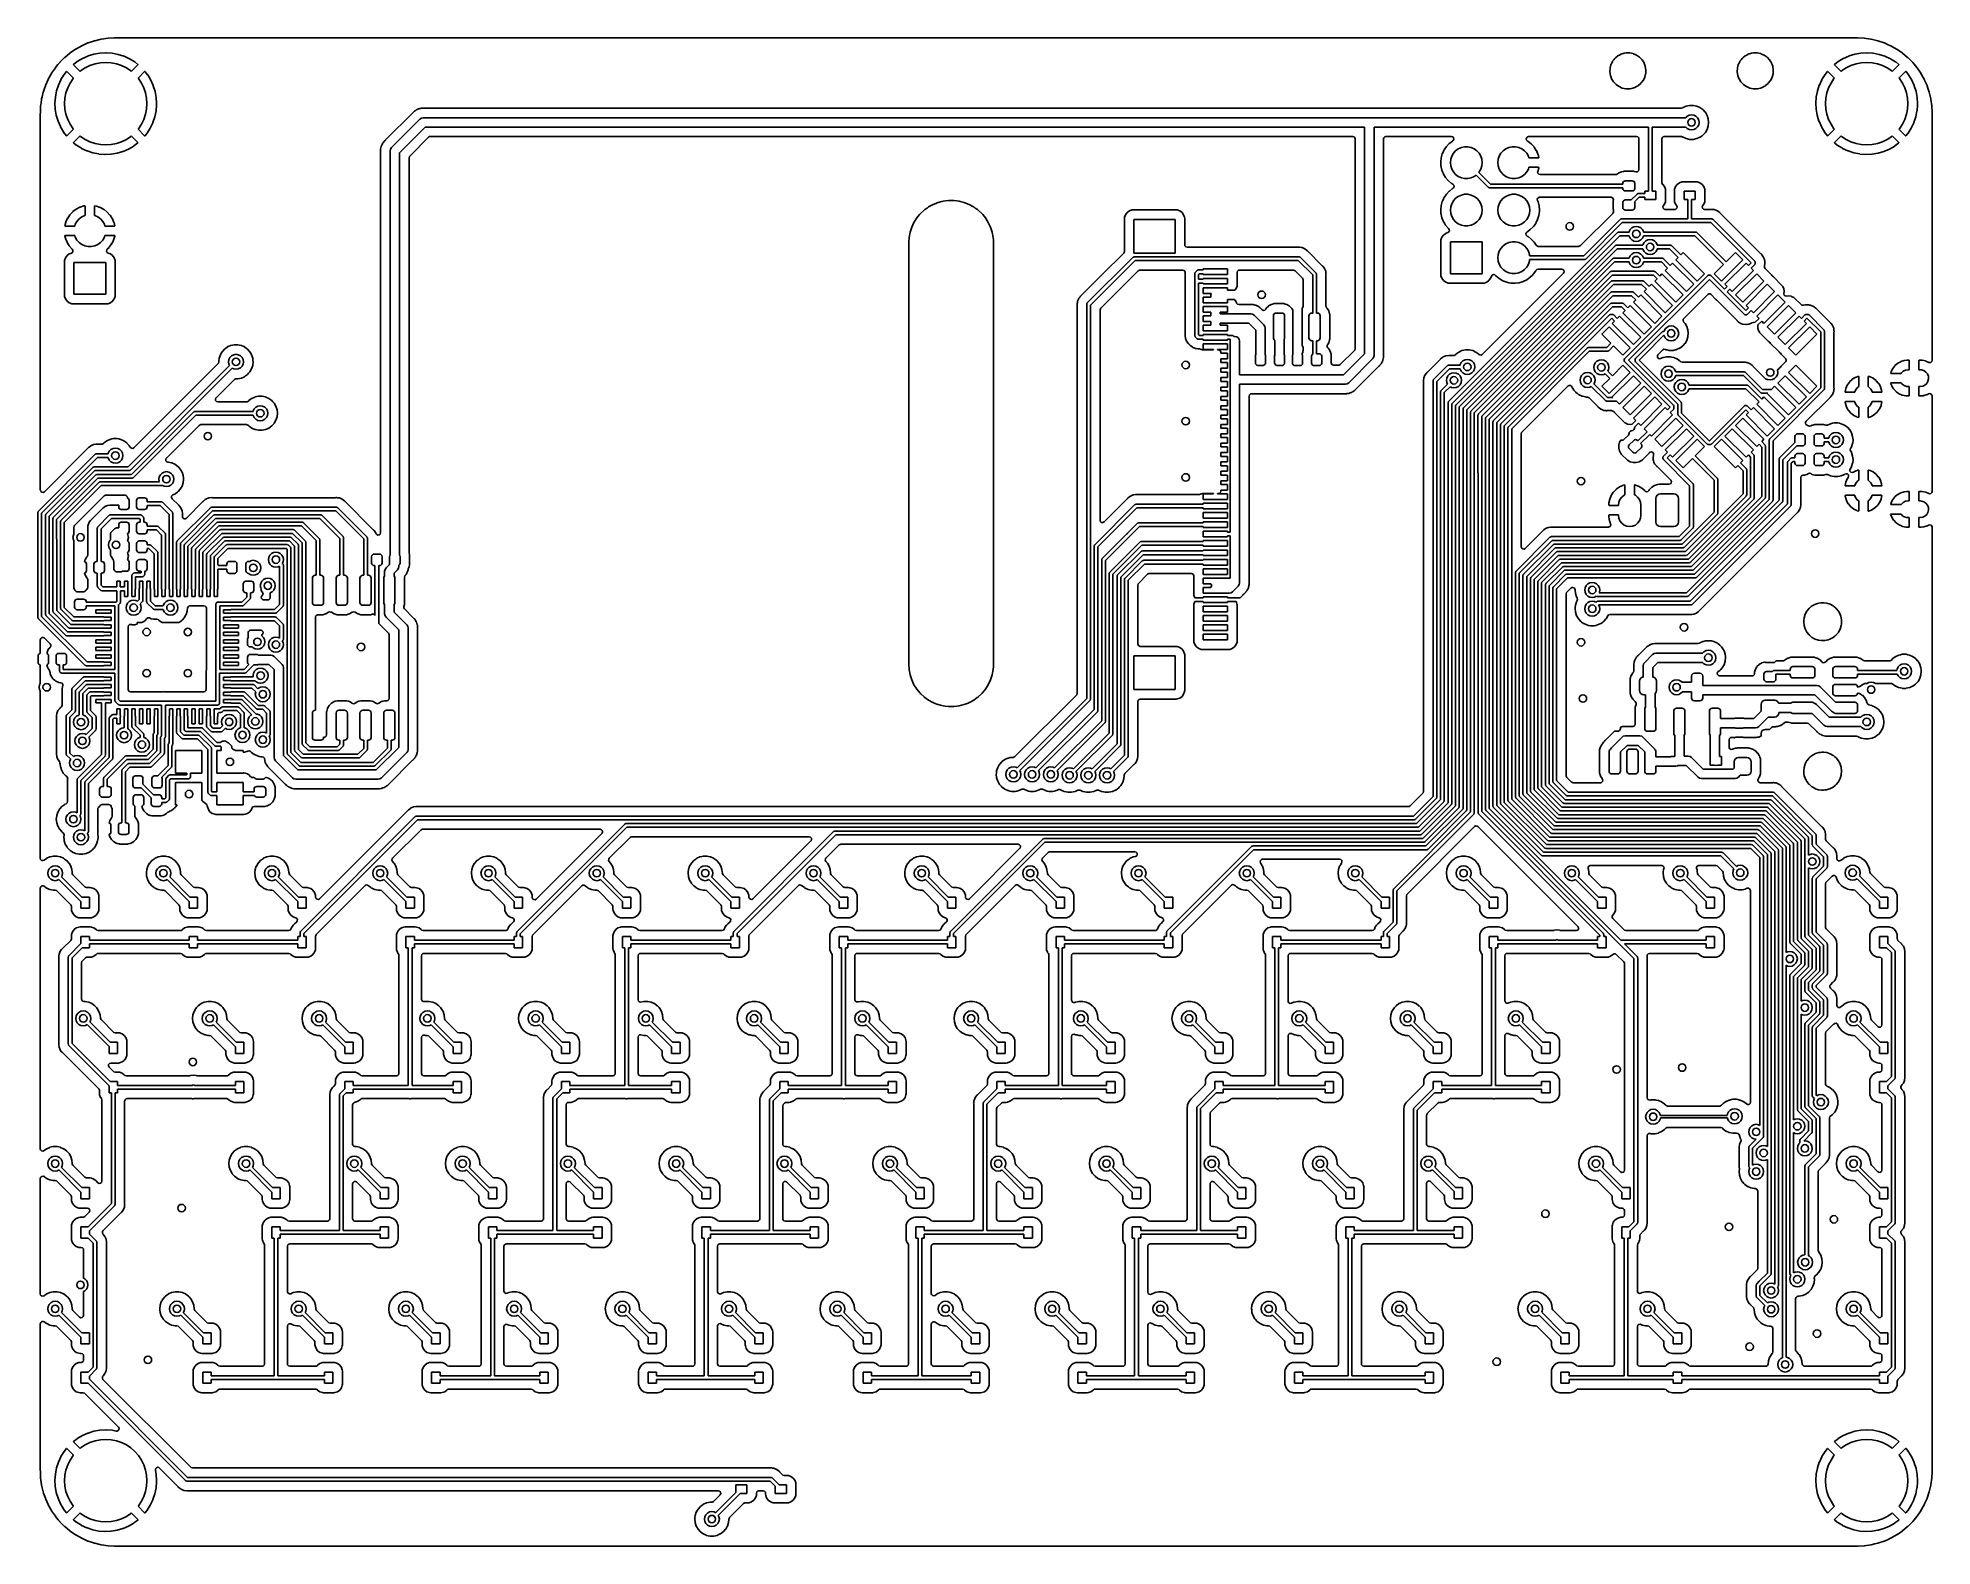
# Model space of a CAD drawing. Extents: x 1.41 to 5.39, y -5.53 to -2.36.
import ezdxf

# ---------------------------------------------------------------- set-up
doc = ezdxf.new("R2010")
doc.units = 0
doc.header["$MEASUREMENT"] = 0
doc.layers.add('BLACK', color=7, linetype='CONTINUOUS')

msp = doc.modelspace()

# ---------------------------------------------------------------- linework, layer by layer
at = {"layer": 'BLACK', "linetype": 'CONTINUOUS'}
for p, q in [((1.47437, -2.39146), (1.48597, -2.38351)), ((1.48597, -2.38351), (1.48636, -2.38327)), ((1.48636, -2.38327), (1.49864, -2.37643)), ((1.49864, -2.37643), (1.49905, -2.37623)), ((1.49905, -2.37623), (1.51191, -2.37055)), ((1.51191, -2.37055), (1.51234, -2.37038)), ((1.51234, -2.37038), (1.51901, -2.36815)), ((1.51901, -2.36815), (1.52567, -2.36591)), ((1.52567, -2.36591), (1.52611, -2.36579)), ((1.52611, -2.36579), (1.5398, -2.36257)), ((1.5398, -2.36257), (1.54025, -2.36249)), ((1.54025, -2.36249), (1.55417, -2.36054)), ((1.55417, -2.36054), (1.55463, -2.3605)), ((1.55463, -2.3605), (1.5672, -2.35992)), ((1.5672, -2.35992), (1.56819, -2.35997)), ((1.56819, -2.35997), (1.5683, -2.35999)), ((1.5683, -2.35999), (1.5683, -2.35999)), ((1.5683, -2.35999), (1.56865, -2.36005)), ((1.56865, -2.36005), (1.569, -2.36)), ((1.569, -2.36), (1.56989, -2.35988)), ((1.569, -2.36), (1.569, -2.36)), ((1.56989, -2.35988), (1.57054, -2.35984)), ((1.57054, -2.35984), (3.24154, -2.35984)), ((3.24154, -2.35984), (5.22837, -2.35984)), ((5.22837, -2.35984), (5.22914, -2.3599)), ((5.22914, -2.3599), (5.22972, -2.35999)), ((5.22972, -2.35999), (5.22972, -2.35999)), ((5.22972, -2.35999), (5.23007, -2.36005)), ((5.23007, -2.36005), (5.23085, -2.35994)), ((5.23085, -2.35994), (5.23172, -2.35991)), ((5.23172, -2.35991), (5.24459, -2.3605)), ((5.24459, -2.3605), (5.24504, -2.36054)), ((5.24504, -2.36054), (5.24908, -2.36111)), ((5.24908, -2.36111), (5.25897, -2.36249)), ((5.25897, -2.36249), (5.25942, -2.36257)), ((5.25942, -2.36257), (5.2731, -2.36579)), ((5.2731, -2.36579), (5.27354, -2.36591)), ((5.27354, -2.36591), (5.28687, -2.37038)), ((5.28687, -2.37038), (5.2873, -2.37055)), ((5.2873, -2.37055), (5.29373, -2.37339)), ((5.29373, -2.37339), (5.30016, -2.37623)), ((5.30016, -2.37623), (5.30057, -2.37643)), ((5.30057, -2.37643), (5.31285, -2.38327)), ((5.31285, -2.38327), (5.31324, -2.38351)), ((5.31324, -2.38351), (5.32484, -2.39146)), ((1.4354, -2.43408), (1.44335, -2.42248)), ((1.44335, -2.42248), (1.44362, -2.42212)), ((1.44362, -2.42212), (1.4488, -2.41588)), ((1.4488, -2.41588), (1.4526, -2.4113)), ((1.4526, -2.4113), (1.45291, -2.41096)), ((1.45291, -2.41096), (1.46285, -2.40102)), ((1.46285, -2.40102), (1.46319, -2.40071)), ((1.46319, -2.40071), (1.47401, -2.39173)), ((1.47401, -2.39173), (1.47437, -2.39146)), ((1.48175, -2.41542), (1.48141, -2.41588)), ((1.48141, -2.41588), (1.48167, -2.41635)), ((1.48167, -2.41635), (1.4955, -2.43018)), ((1.48906, -2.40978), (1.48175, -2.41542)), ((1.48931, -2.40962), (1.48906, -2.40978)), ((1.5001, -2.4032), (1.48931, -2.40962)), ((1.49649, -2.42932), (1.50591, -2.42302)), ((1.50036, -2.40306), (1.5001, -2.4032)), ((1.51184, -2.39798), (1.50036, -2.40306)), ((1.50591, -2.42302), (1.51607, -2.41801)), ((1.51213, -2.39788), (1.51184, -2.39798)), ((1.52414, -2.39422), (1.51213, -2.39788)), ((1.51607, -2.41801), (1.5268, -2.41437)), ((1.52443, -2.39415), (1.52414, -2.39422)), ((1.53679, -2.39196), (1.52443, -2.39415)), ((1.5268, -2.41437), (1.53791, -2.41216)), ((1.53709, -2.39192), (1.53679, -2.39196)), ((1.54962, -2.39123), (1.53709, -2.39192)), ((1.53791, -2.41216), (1.54921, -2.41142)), ((1.54921, -2.41142), (1.56052, -2.41216)), ((1.54992, -2.39123), (1.54962, -2.39123)), ((1.56245, -2.39205), (1.54992, -2.39123)), ((1.56052, -2.41216), (1.57163, -2.41437)), ((1.56275, -2.39209), (1.56245, -2.39205)), ((1.57509, -2.39441), (1.56275, -2.39209)), ((1.57163, -2.41437), (1.58236, -2.41801)), ((1.57538, -2.39449), (1.57509, -2.39441)), ((1.58735, -2.39827), (1.57538, -2.39449)), ((1.58236, -2.41801), (1.59252, -2.42302)), ((1.58763, -2.39838), (1.58735, -2.39827)), ((1.59906, -2.40358), (1.58763, -2.39838)), ((1.59252, -2.42302), (1.60194, -2.42932)), ((1.59932, -2.40371), (1.59906, -2.40358)), ((1.61004, -2.41025), (1.59932, -2.40371)), ((1.60292, -2.43018), (1.61671, -2.41639)), ((1.61029, -2.41042), (1.61004, -2.41025)), ((1.61668, -2.41546), (1.61029, -2.41042)), ((1.61699, -2.41588), (1.61668, -2.41546)), ((1.61671, -2.41639), (1.61699, -2.41588)), ((4.71053, -2.42358), (4.71017, -2.43056)), ((4.71055, -2.42333), (4.71053, -2.42358)), ((4.71061, -2.42309), (4.71055, -2.42333)), ((4.71242, -2.41616), (4.71061, -2.42309)), ((4.71248, -2.41591), (4.71242, -2.41616)), ((4.71242, -2.41616), (4.71242, -2.41616)), ((4.71404, -2.41274), (4.71248, -2.41591)), ((4.71575, -2.40926), (4.71404, -2.41274)), ((4.71586, -2.40903), (4.71575, -2.40926)), ((4.71575, -2.40926), (4.71575, -2.40926)), ((4.71837, -2.40581), (4.71586, -2.40903)), ((4.72041, -2.40317), (4.71837, -2.40581)), ((4.72056, -2.40298), (4.72041, -2.40317)), ((4.72041, -2.40317), (4.72041, -2.40317)), ((4.72284, -2.40102), (4.72056, -2.40298)), ((4.72619, -2.39815), (4.72284, -2.40102)), ((4.72638, -2.39799), (4.72619, -2.39815)), ((4.72619, -2.39815), (4.72619, -2.39815)), ((4.7266, -2.39787), (4.72638, -2.39799)), ((4.73033, -2.3958), (4.7266, -2.39787)), ((4.7266, -2.39787), (4.7266, -2.39787)), ((4.73309, -2.39427), (4.73033, -2.3958)), ((4.73333, -2.3942), (4.73309, -2.39427)), ((4.74016, -2.39205), (4.73333, -2.3942)), ((4.73333, -2.3942), (4.73333, -2.3942)), ((4.7404, -2.39198), (4.74016, -2.39205)), ((4.74065, -2.39195), (4.7404, -2.39198)), ((4.74426, -2.39159), (4.74065, -2.39195)), ((4.74065, -2.39195), (4.74065, -2.39195)), ((4.74612, -2.3914), (4.74426, -2.39159)), ((4.75174, -2.3914), (4.74612, -2.3914)), ((4.752, -2.39141), (4.75174, -2.3914)), ((4.75218, -2.39145), (4.752, -2.39141)), ((4.75925, -2.39293), (4.75218, -2.39145)), ((4.75218, -2.39145), (4.75218, -2.39145)), ((4.7595, -2.39298), (4.75925, -2.39293)), ((4.75925, -2.39293), (4.75925, -2.39293)), ((4.75973, -2.39308), (4.7595, -2.39298)), ((4.76465, -2.39521), (4.75973, -2.39308)), ((4.75973, -2.39308), (4.75973, -2.39308)), ((4.76654, -2.39602), (4.76465, -2.39521)), ((4.77282, -2.40042), (4.76654, -2.39602)), ((4.77808, -2.40599), (4.77282, -2.40042)), ((4.78212, -2.41251), (4.77808, -2.40599)), ((4.78221, -2.41274), (4.78212, -2.41251)), ((4.78468, -2.41946), (4.78221, -2.41274)), ((4.78221, -2.41274), (4.78221, -2.41274)), ((4.78468, -2.41947), (4.78468, -2.41946)), ((4.78477, -2.4197), (4.78468, -2.41947)), ((4.78592, -2.42728), (4.78477, -2.4197)), ((4.78572, -2.43099), (4.78592, -2.42728)), ((4.97825, -2.42358), (4.97788, -2.43056)), ((4.97826, -2.42333), (4.97825, -2.42358)), ((4.97833, -2.42309), (4.97826, -2.42333)), ((4.98013, -2.41616), (4.97833, -2.42309)), ((4.9802, -2.41591), (4.98013, -2.41616)), ((4.98013, -2.41616), (4.98013, -2.41616)), ((4.98176, -2.41274), (4.9802, -2.41591)), ((4.98347, -2.40926), (4.98176, -2.41274)), ((4.98358, -2.40903), (4.98347, -2.40926)), ((4.98347, -2.40926), (4.98347, -2.40926)), ((4.98608, -2.40581), (4.98358, -2.40903)), ((4.98813, -2.40317), (4.98608, -2.40581)), ((4.98828, -2.40298), (4.98813, -2.40317)), ((4.98813, -2.40317), (4.98813, -2.40317)), ((4.99056, -2.40102), (4.98828, -2.40298)), ((4.99391, -2.39815), (4.99056, -2.40102)), ((4.9941, -2.39799), (4.99391, -2.39815)), ((4.99391, -2.39815), (4.99391, -2.39815)), ((4.99432, -2.39787), (4.9941, -2.39799)), ((4.99804, -2.3958), (4.99432, -2.39787)), ((4.99432, -2.39787), (4.99432, -2.39787)), ((5.00081, -2.39427), (4.99804, -2.3958)), ((5.00105, -2.3942), (5.00081, -2.39427)), ((5.00787, -2.39205), (5.00105, -2.3942)), ((5.00105, -2.3942), (5.00105, -2.3942)), ((5.00812, -2.39198), (5.00787, -2.39205)), ((5.00837, -2.39195), (5.00812, -2.39198)), ((5.01198, -2.39159), (5.00837, -2.39195)), ((5.00837, -2.39195), (5.00837, -2.39195)), ((5.01383, -2.3914), (5.01198, -2.39159)), ((5.01946, -2.3914), (5.01383, -2.3914)), ((5.01971, -2.39141), (5.01946, -2.3914)), ((5.0199, -2.39145), (5.01971, -2.39141)), ((5.02697, -2.39293), (5.0199, -2.39145)), ((5.0199, -2.39145), (5.0199, -2.39145)), ((5.02722, -2.39298), (5.02697, -2.39293)), ((5.02697, -2.39293), (5.02697, -2.39293)), ((5.02745, -2.39308), (5.02722, -2.39298)), ((5.03236, -2.39521), (5.02745, -2.39308)), ((5.02745, -2.39308), (5.02745, -2.39308)), ((5.03425, -2.39602), (5.03236, -2.39521)), ((5.04053, -2.40042), (5.03425, -2.39602)), ((5.0458, -2.40599), (5.04053, -2.40042)), ((5.04984, -2.41251), (5.0458, -2.40599)), ((5.04993, -2.41274), (5.04984, -2.41251)), ((5.05108, -2.41588), (5.04993, -2.41274)), ((5.04993, -2.41274), (5.04993, -2.41274)), ((5.0524, -2.41946), (5.05108, -2.41588)), ((5.0524, -2.41947), (5.0524, -2.41946)), ((5.05249, -2.4197), (5.0524, -2.41947)), ((5.05363, -2.42728), (5.05249, -2.4197)), ((5.05323, -2.43494), (5.05363, -2.42728)), ((5.18253, -2.41542), (5.1822, -2.41588)), ((5.1822, -2.41588), (5.18246, -2.41635)), ((5.18246, -2.41635), (5.19629, -2.43018)), ((5.18985, -2.40978), (5.18253, -2.41542)), ((5.19009, -2.40962), (5.18985, -2.40978)), ((5.20088, -2.4032), (5.19009, -2.40962)), ((5.19727, -2.42932), (5.20669, -2.42302)), ((5.20115, -2.40306), (5.20088, -2.4032)), ((5.21263, -2.39798), (5.20115, -2.40306)), ((5.20669, -2.42302), (5.21685, -2.41801)), ((5.21291, -2.39788), (5.21263, -2.39798)), ((5.22492, -2.39422), (5.21291, -2.39788)), ((5.21685, -2.41801), (5.22758, -2.41437)), ((5.22521, -2.39415), (5.22492, -2.39422)), ((5.23758, -2.39196), (5.22521, -2.39415)), ((5.22758, -2.41437), (5.23869, -2.41216)), ((5.23787, -2.39192), (5.23758, -2.39196)), ((5.25041, -2.39123), (5.23787, -2.39192)), ((5.23869, -2.41216), (5.25, -2.41142)), ((5.25, -2.41142), (5.26131, -2.41216)), ((5.25071, -2.39123), (5.25041, -2.39123)), ((5.26324, -2.39205), (5.25071, -2.39123)), ((5.26131, -2.41216), (5.27242, -2.41437)), ((5.26353, -2.39209), (5.26324, -2.39205)), ((5.27587, -2.39441), (5.26353, -2.39209)), ((5.27242, -2.41437), (5.28315, -2.41801)), ((5.27616, -2.39449), (5.27587, -2.39441)), ((5.28813, -2.39827), (5.27616, -2.39449)), ((5.28315, -2.41801), (5.29331, -2.42302)), ((5.28841, -2.39838), (5.28813, -2.39827)), ((5.29984, -2.40358), (5.28841, -2.39838)), ((5.29331, -2.42302), (5.30273, -2.42932)), ((5.30011, -2.40371), (5.29984, -2.40358)), ((5.31083, -2.41025), (5.30011, -2.40371)), ((5.30371, -2.43018), (5.3175, -2.41639)), ((5.31107, -2.41042), (5.31083, -2.41025)), ((5.31747, -2.41546), (5.31107, -2.41042)), ((5.31778, -2.41588), (5.31747, -2.41546)), ((5.3175, -2.41639), (5.31778, -2.41588)), ((5.32484, -2.39146), (5.3252, -2.39173)), ((5.3252, -2.39173), (5.33602, -2.40071)), ((5.33602, -2.40071), (5.33636, -2.40102)), ((5.33636, -2.40102), (5.3463, -2.41096)), ((5.3463, -2.41096), (5.34661, -2.4113)), ((5.34661, -2.4113), (5.35559, -2.42212)), ((5.35559, -2.42212), (5.35587, -2.42248)), ((5.35587, -2.42248), (5.36381, -2.43408)), ((1.41817, -2.4727), (1.42034, -2.46621)), ((1.42034, -2.46621), (1.42227, -2.46045)), ((1.42227, -2.46045), (1.42244, -2.46002)), ((1.42244, -2.46002), (1.42812, -2.44716)), ((1.42812, -2.44716), (1.42832, -2.44675)), ((1.42832, -2.44675), (1.43516, -2.43447)), ((1.43516, -2.43447), (1.4354, -2.43408)), ((1.44965, -2.45938), (1.4458, -2.47133)), ((1.44976, -2.4591), (1.44965, -2.45938)), ((1.45502, -2.44769), (1.44976, -2.4591)), ((1.45516, -2.44743), (1.45502, -2.44769)), ((1.46175, -2.43674), (1.45516, -2.44743)), ((1.46192, -2.4365), (1.46175, -2.43674)), ((1.46665, -2.43056), (1.46192, -2.4365)), ((1.46555, -2.47561), (1.46919, -2.46489)), ((1.46707, -2.43026), (1.46665, -2.43056)), ((1.46758, -2.43054), (1.46707, -2.43026)), ((1.48136, -2.44432), (1.46758, -2.43054)), ((1.46919, -2.46489), (1.4742, -2.45472)), ((1.4742, -2.45472), (1.4805, -2.4453)), ((1.4805, -2.4453), (1.48136, -2.44432)), ((1.4955, -2.43018), (1.49649, -2.42932)), ((1.60194, -2.42932), (1.60292, -2.43018)), ((1.63089, -2.4305), (1.61707, -2.44432)), ((1.61707, -2.44432), (1.61793, -2.4453)), ((1.61793, -2.4453), (1.62422, -2.45472)), ((1.62422, -2.45472), (1.62923, -2.46489)), ((1.62923, -2.46489), (1.63288, -2.47561)), ((1.63135, -2.43024), (1.63089, -2.4305)), ((1.63181, -2.43058), (1.63135, -2.43024)), ((1.63213, -2.43099), (1.63181, -2.43058)), ((1.63714, -2.43742), (1.63213, -2.43099)), ((1.63731, -2.43766), (1.63714, -2.43742)), ((1.64379, -2.44842), (1.63731, -2.43766)), ((1.64393, -2.44868), (1.64379, -2.44842)), ((1.64907, -2.46014), (1.64393, -2.44868)), ((1.64917, -2.46042), (1.64907, -2.46014)), ((1.65289, -2.47241), (1.64917, -2.46042)), ((4.71017, -2.43056), (4.71015, -2.43099)), ((4.71015, -2.43099), (4.71129, -2.43857)), ((4.71129, -2.43857), (4.71138, -2.4388)), ((4.71138, -2.4388), (4.71138, -2.4388)), ((4.71138, -2.4388), (4.71385, -2.44553)), ((4.71385, -2.44553), (4.71385, -2.44553)), ((4.71385, -2.44553), (4.71394, -2.44576)), ((4.71394, -2.44576), (4.71798, -2.45228)), ((4.71798, -2.45228), (4.72325, -2.45785)), ((4.72325, -2.45785), (4.72345, -2.45799)), ((4.72345, -2.45799), (4.72345, -2.45799)), ((4.72345, -2.45799), (4.72635, -2.46002)), ((4.72635, -2.46002), (4.72953, -2.46224)), ((4.72953, -2.46224), (4.72976, -2.46234)), ((4.72976, -2.46234), (4.73633, -2.46519)), ((4.73633, -2.46519), (4.73633, -2.46519)), ((4.73633, -2.46519), (4.73656, -2.46529)), ((4.73656, -2.46529), (4.73681, -2.46534)), ((4.73681, -2.46534), (4.73681, -2.46534)), ((4.73681, -2.46534), (4.74388, -2.46682)), ((4.74388, -2.46682), (4.74388, -2.46682)), ((4.74388, -2.46682), (4.74407, -2.46686)), ((4.74407, -2.46686), (4.74432, -2.46687)), ((4.74432, -2.46687), (4.74995, -2.46687)), ((4.74995, -2.46687), (4.75268, -2.46659)), ((4.75268, -2.46659), (4.75541, -2.46632)), ((4.75541, -2.46632), (4.75566, -2.46629)), ((4.75541, -2.46632), (4.75541, -2.46632)), ((4.75566, -2.46629), (4.75885, -2.46529)), ((4.75885, -2.46529), (4.76273, -2.46407)), ((4.76273, -2.46407), (4.76297, -2.464)), ((4.76273, -2.46407), (4.76273, -2.46407)), ((4.76297, -2.464), (4.7664, -2.4621)), ((4.7664, -2.4621), (4.76946, -2.4604)), ((4.76946, -2.4604), (4.76968, -2.46028)), ((4.76946, -2.4604), (4.76946, -2.4604)), ((4.76968, -2.46028), (4.76987, -2.46012)), ((4.76987, -2.46012), (4.77531, -2.45546)), ((4.76987, -2.46012), (4.76987, -2.46012)), ((4.77531, -2.45546), (4.7755, -2.45529)), ((4.7755, -2.45529), (4.7802, -2.44923)), ((4.7802, -2.44923), (4.78132, -2.44695)), ((4.78132, -2.44695), (4.78347, -2.44258)), ((4.78347, -2.44258), (4.78358, -2.44236)), ((4.78358, -2.44236), (4.78365, -2.44211)), ((4.78365, -2.44211), (4.78545, -2.43518)), ((4.78545, -2.43518), (4.78552, -2.43494)), ((4.78545, -2.43518), (4.78545, -2.43518)), ((4.78552, -2.43494), (4.78572, -2.43099)), ((4.97788, -2.43056), (4.97786, -2.43099)), ((4.97786, -2.43099), (4.97901, -2.43857)), ((4.97901, -2.43857), (4.9791, -2.4388)), ((4.9791, -2.4388), (4.9791, -2.4388)), ((4.9791, -2.4388), (4.98157, -2.44553)), ((4.98157, -2.44553), (4.98157, -2.44553)), ((4.98157, -2.44553), (4.98166, -2.44576)), ((4.98166, -2.44576), (4.9857, -2.45228)), ((4.9857, -2.45228), (4.99096, -2.45785)), ((4.99096, -2.45785), (4.99117, -2.45799)), ((4.99117, -2.45799), (4.99117, -2.45799)), ((4.99117, -2.45799), (4.99407, -2.46002)), ((4.99407, -2.46002), (4.99724, -2.46224)), ((4.99724, -2.46224), (4.99747, -2.46234)), ((4.99747, -2.46234), (5.00405, -2.46519)), ((5.00405, -2.46519), (5.00405, -2.46519)), ((5.00405, -2.46519), (5.00428, -2.46529)), ((5.00428, -2.46529), (5.00452, -2.46534)), ((5.00452, -2.46534), (5.00452, -2.46534)), ((5.00452, -2.46534), (5.0116, -2.46682)), ((5.0116, -2.46682), (5.0116, -2.46682)), ((5.0116, -2.46682), (5.01178, -2.46686)), ((5.01178, -2.46686), (5.01203, -2.46687)), ((5.01203, -2.46687), (5.01766, -2.46687)), ((5.01766, -2.46687), (5.02039, -2.46659)), ((5.02039, -2.46659), (5.02313, -2.46632)), ((5.02313, -2.46632), (5.02338, -2.46629)), ((5.02313, -2.46632), (5.02313, -2.46632)), ((5.02338, -2.46629), (5.02657, -2.46529)), ((5.02657, -2.46529), (5.03045, -2.46407)), ((5.03045, -2.46407), (5.03069, -2.464)), ((5.03045, -2.46407), (5.03045, -2.46407)), ((5.03069, -2.464), (5.03411, -2.4621)), ((5.03411, -2.4621), (5.03718, -2.4604)), ((5.03718, -2.4604), (5.0374, -2.46028)), ((5.03718, -2.4604), (5.03718, -2.4604)), ((5.0374, -2.46028), (5.03759, -2.46012)), ((5.03759, -2.46012), (5.04303, -2.45546)), ((5.03759, -2.46012), (5.03759, -2.46012)), ((5.04303, -2.45546), (5.04322, -2.45529)), ((5.04322, -2.45529), (5.04792, -2.44923)), ((5.04792, -2.44923), (5.04904, -2.44695)), ((5.04904, -2.44695), (5.05119, -2.44258)), ((5.05119, -2.44258), (5.0513, -2.44236)), ((5.0513, -2.44236), (5.05136, -2.44211)), ((5.05136, -2.44211), (5.05317, -2.43518)), ((5.05317, -2.43518), (5.05323, -2.43494)), ((5.05317, -2.43518), (5.05317, -2.43518)), ((5.15044, -2.45938), (5.14659, -2.47133)), ((5.15055, -2.4591), (5.15044, -2.45938)), ((5.15581, -2.44769), (5.15055, -2.4591)), ((5.15595, -2.44743), (5.15581, -2.44769)), ((5.16254, -2.43674), (5.15595, -2.44743)), ((5.16271, -2.4365), (5.16254, -2.43674)), ((5.16744, -2.43056), (5.16271, -2.4365)), ((5.16634, -2.47561), (5.16998, -2.46489)), ((5.16785, -2.43026), (5.16744, -2.43056)), ((5.16836, -2.43054), (5.16785, -2.43026)), ((5.18215, -2.44432), (5.16836, -2.43054)), ((5.16998, -2.46489), (5.17499, -2.45472)), ((5.17499, -2.45472), (5.18128, -2.4453)), ((5.18128, -2.4453), (5.18215, -2.44432)), ((5.19629, -2.43018), (5.19727, -2.42932)), ((5.30273, -2.42932), (5.30371, -2.43018)), ((5.33167, -2.4305), (5.31785, -2.44432)), ((5.31785, -2.44432), (5.31872, -2.4453)), ((5.31872, -2.4453), (5.32501, -2.45472)), ((5.32501, -2.45472), (5.33002, -2.46489)), ((5.33002, -2.46489), (5.33366, -2.47561)), ((5.33213, -2.43024), (5.33167, -2.4305)), ((5.3326, -2.43058), (5.33213, -2.43024)), ((5.33793, -2.43742), (5.3326, -2.43058)), ((5.3381, -2.43766), (5.33793, -2.43742)), ((5.34458, -2.44842), (5.3381, -2.43766)), ((5.34472, -2.44868), (5.34458, -2.44842)), ((5.34985, -2.46014), (5.34472, -2.44868)), ((5.34996, -2.46042), (5.34985, -2.46014)), ((5.35368, -2.47241), (5.34996, -2.46042)), ((5.36381, -2.43408), (5.36405, -2.43447)), ((5.36405, -2.43447), (5.37089, -2.44675)), ((5.37089, -2.44675), (5.3711, -2.44716)), ((5.3711, -2.44716), (5.37677, -2.46002)), ((5.37677, -2.46002), (5.37694, -2.46045)), ((5.37694, -2.46045), (5.37858, -2.46534)), ((5.37858, -2.46534), (5.38141, -2.47378)), ((1.4118, -2.5156), (1.41239, -2.50273)), ((1.41239, -2.50273), (1.41243, -2.50228)), ((1.41243, -2.50228), (1.41316, -2.49706)), ((1.41316, -2.49706), (1.41438, -2.48835)), ((1.41438, -2.48835), (1.41446, -2.4879)), ((1.41446, -2.4879), (1.41539, -2.48394)), ((1.41539, -2.48394), (1.41768, -2.47422)), ((1.41768, -2.47422), (1.4178, -2.47378)), ((1.4178, -2.47378), (1.41817, -2.4727)), ((1.44331, -2.48424), (1.44242, -2.49676)), ((1.44242, -2.49676), (1.44242, -2.49706)), ((1.44242, -2.49706), (1.44304, -2.5096)), ((1.44335, -2.48394), (1.44331, -2.48424)), ((1.44573, -2.47162), (1.44335, -2.48394)), ((1.4458, -2.47133), (1.44573, -2.47162)), ((1.4626, -2.49803), (1.46334, -2.48673)), ((1.46334, -2.50934), (1.4626, -2.49803)), ((1.46334, -2.48673), (1.46555, -2.47561)), ((1.63288, -2.47561), (1.63509, -2.48673)), ((1.63509, -2.48673), (1.63583, -2.49803)), ((1.63583, -2.49803), (1.63509, -2.50934)), ((1.65297, -2.4727), (1.65289, -2.47241)), ((1.65522, -2.48505), (1.65297, -2.4727)), ((1.65497, -2.51293), (1.65599, -2.50036)), ((1.65526, -2.48535), (1.65522, -2.48505)), ((1.65596, -2.49706), (1.65526, -2.48535)), ((1.65602, -2.49794), (1.65596, -2.49706)), ((1.65599, -2.50036), (1.656, -2.50018)), ((1.656, -2.50018), (1.65602, -2.49812)), ((1.65602, -2.49812), (1.65602, -2.49794)), ((2.21064, -2.50792), (2.21037, -2.50801)), ((2.21093, -2.5079), (2.21064, -2.50792)), ((2.21264, -2.50776), (2.21093, -2.5079)), ((2.21093, -2.5079), (2.21093, -2.5079)), ((2.21351, -2.50769), (2.21264, -2.50776)), ((2.21368, -2.50767), (2.21351, -2.50769)), ((2.21414, -2.50762), (2.21368, -2.50767)), ((2.21465, -2.50756), (2.21414, -2.50762)), ((2.21479, -2.50754), (2.21465, -2.50756)), ((2.21465, -2.50756), (2.21465, -2.50756)), ((2.21511, -2.50754), (2.21479, -2.50754)), ((2.21551, -2.50752), (2.21511, -2.50754)), ((2.2173, -2.50738), (2.21551, -2.50752)), ((2.21758, -2.50735), (2.2173, -2.50738)), ((2.2173, -2.50738), (2.2173, -2.50738)), ((2.21787, -2.5074), (2.21758, -2.50735)), ((2.21843, -2.50748), (2.21787, -2.5074)), ((2.21787, -2.5074), (2.21787, -2.5074)), ((2.21918, -2.50754), (2.21843, -2.50748)), ((4.20724, -2.50754), (2.21918, -2.50754)), ((4.20764, -2.50752), (4.20724, -2.50754)), ((4.20942, -2.50738), (4.20764, -2.50752)), ((4.20971, -2.50735), (4.20942, -2.50738)), ((4.20942, -2.50738), (4.20942, -2.50738)), ((4.21055, -2.50748), (4.20971, -2.50735)), ((4.21056, -2.50748), (4.21055, -2.50748)), ((4.2113, -2.50754), (4.21056, -2.50748)), ((4.86053, -2.50754), (4.2113, -2.50754)), ((4.86344, -2.50659), (4.86053, -2.50754)), ((4.8637, -2.50641), (4.86344, -2.50659)), ((4.86391, -2.50626), (4.8637, -2.50641)), ((4.8637, -2.50641), (4.8637, -2.50641)), ((4.86414, -2.50615), (4.86391, -2.50626)), ((4.87054, -2.5033), (4.86414, -2.50615)), ((4.86414, -2.50615), (4.86414, -2.50615)), ((4.87078, -2.5032), (4.87054, -2.5033)), ((4.87054, -2.5033), (4.87054, -2.5033)), ((4.87445, -2.50242), (4.87078, -2.5032)), ((4.87788, -2.50169), (4.87445, -2.50242)), ((4.87813, -2.50163), (4.87788, -2.50169)), ((4.87788, -2.50169), (4.87788, -2.50169)), ((4.88565, -2.50163), (4.87813, -2.50163)), ((4.8859, -2.50169), (4.88565, -2.50163)), ((4.88933, -2.50242), (4.8859, -2.50169)), ((4.8859, -2.50169), (4.8859, -2.50169)), ((4.893, -2.5032), (4.88933, -2.50242)), ((4.89324, -2.5033), (4.893, -2.5032)), ((4.89963, -2.50615), (4.89324, -2.5033)), ((4.89324, -2.5033), (4.89324, -2.5033)), ((4.89987, -2.50626), (4.89963, -2.50615)), ((4.89963, -2.50615), (4.89963, -2.50615)), ((4.90008, -2.50641), (4.89987, -2.50626)), ((4.90164, -2.50754), (4.90008, -2.50641)), ((4.90008, -2.50641), (4.90008, -2.50641)), ((4.90595, -2.51067), (4.90164, -2.50754)), ((5.14321, -2.49676), (5.1432, -2.49706)), ((5.1432, -2.49706), (5.14383, -2.5096)), ((5.14409, -2.48424), (5.14321, -2.49676)), ((5.14413, -2.48394), (5.14409, -2.48424)), ((5.14652, -2.47162), (5.14413, -2.48394)), ((5.14659, -2.47133), (5.14652, -2.47162)), ((5.16339, -2.49803), (5.16413, -2.48673)), ((5.16413, -2.50934), (5.16339, -2.49803)), ((5.16413, -2.48673), (5.16634, -2.47561)), ((5.33366, -2.47561), (5.33587, -2.48673)), ((5.33587, -2.48673), (5.33661, -2.49803)), ((5.33661, -2.49803), (5.33587, -2.50934)), ((5.35375, -2.4727), (5.35368, -2.47241)), ((5.35601, -2.48505), (5.35375, -2.4727)), ((5.35576, -2.51293), (5.35678, -2.50036)), ((5.35604, -2.48535), (5.35601, -2.48505)), ((5.3568, -2.49794), (5.35604, -2.48535)), ((5.35678, -2.50036), (5.35679, -2.50018)), ((5.35679, -2.50018), (5.35681, -2.49812)), ((5.35681, -2.49812), (5.3568, -2.49794)), ((5.38141, -2.47378), (5.38153, -2.47422)), ((5.38153, -2.47422), (5.38475, -2.4879)), ((5.38475, -2.4879), (5.38484, -2.48835)), ((5.38484, -2.48835), (5.38678, -2.50228)), ((5.38678, -2.50228), (5.38682, -2.50273)), ((5.38682, -2.50273), (5.3874, -2.51531)), ((1.41173, -2.51895), (1.41179, -2.51819)), ((1.41173, -3.31002), (1.41173, -2.51895)), ((1.41179, -2.51819), (1.41188, -2.5176)), ((1.41183, -2.51647), (1.4118, -2.5156)), ((1.41194, -2.51725), (1.41183, -2.51647)), ((1.41188, -2.5176), (1.41194, -2.51725)), ((1.41188, -2.5176), (1.41188, -2.5176)), ((1.44304, -2.5096), (1.44307, -2.5099)), ((1.44307, -2.5099), (1.4452, -2.52227)), ((1.4452, -2.52227), (1.44527, -2.52256)), ((1.44527, -2.52256), (1.44887, -2.53459)), ((1.44887, -2.53459), (1.44897, -2.53487)), ((1.44897, -2.53487), (1.45399, -2.54638)), ((1.45399, -2.54638), (1.45412, -2.54665)), ((1.45412, -2.54665), (1.46048, -2.55747)), ((1.46555, -2.52045), (1.46334, -2.50934)), ((1.46919, -2.53118), (1.46555, -2.52045)), ((1.4742, -2.54134), (1.46919, -2.53118)), ((1.4805, -2.55076), (1.4742, -2.54134)), ((1.62422, -2.54134), (1.61793, -2.55076)), ((1.62923, -2.53118), (1.62422, -2.54134)), ((1.63288, -2.52045), (1.62923, -2.53118)), ((1.63509, -2.50934), (1.63288, -2.52045)), ((1.64287, -2.54935), (1.64825, -2.53801)), ((1.64825, -2.53801), (1.64836, -2.53773)), ((1.64836, -2.53773), (1.65233, -2.52582)), ((1.65233, -2.52582), (1.65241, -2.52553)), ((1.65241, -2.52553), (1.65493, -2.51323)), ((1.65493, -2.51323), (1.65497, -2.51293)), ((2.19506, -2.51665), (2.13744, -2.57426)), ((2.14973, -2.59028), (2.20958, -2.53044)), ((2.22061, -2.54724), (2.16654, -2.60132)), ((2.19515, -2.51655), (2.19506, -2.51665)), ((2.19586, -2.51581), (2.19515, -2.51655)), ((2.19725, -2.51434), (2.19586, -2.51581)), ((2.19749, -2.51418), (2.19725, -2.51434)), ((2.19762, -2.51407), (2.19749, -2.51418)), ((2.19774, -2.51397), (2.19762, -2.51407)), ((2.19807, -2.51368), (2.19774, -2.51397)), ((2.19774, -2.51397), (2.19774, -2.51397)), ((2.20053, -2.51219), (2.19807, -2.51368)), ((2.20067, -2.51209), (2.20053, -2.51219)), ((2.20307, -2.51052), (2.20067, -2.51209)), ((2.20334, -2.51042), (2.20307, -2.51052)), ((2.20356, -2.51031), (2.20334, -2.51042)), ((2.20377, -2.51021), (2.20356, -2.51031)), ((2.20402, -2.51006), (2.20377, -2.51021)), ((2.20676, -2.50918), (2.20402, -2.51006)), ((2.20692, -2.50912), (2.20676, -2.50918)), ((2.20935, -2.50824), (2.20692, -2.50912)), ((2.20962, -2.50814), (2.20935, -2.50824)), ((2.20935, -2.50824), (2.20935, -2.50824)), ((2.20958, -2.53044), (2.21277, -2.52831)), ((2.20958, -2.53044), (2.20958, -2.53044)), ((2.20991, -2.50811), (2.20962, -2.50814)), ((2.21014, -2.50805), (2.20991, -2.50811)), ((2.21037, -2.50801), (2.21014, -2.50805)), ((2.21277, -2.52831), (2.21654, -2.52756)), ((2.21654, -2.52756), (2.21654, -2.52756)), ((2.21654, -2.52756), (4.86974, -2.52756)), ((4.19488, -2.54724), (2.22061, -2.54724)), ((4.19488, -3.02348), (4.19488, -2.54724)), ((4.79134, -2.54724), (4.21457, -2.54724)), ((4.21457, -2.54724), (4.21457, -3.02756)), ((4.79134, -2.68209), (4.79134, -2.54724)), ((4.86974, -2.54724), (4.79921, -2.54724)), ((4.79921, -2.54724), (4.79921, -2.68209)), ((4.86974, -2.52756), (4.87263, -2.52466)), ((4.87263, -2.55014), (4.86974, -2.54724)), ((4.87263, -2.52466), (4.87702, -2.52242)), ((4.87702, -2.52242), (4.88189, -2.52165)), ((4.88189, -2.52165), (4.88676, -2.52242)), ((4.88676, -2.52242), (4.89115, -2.52466)), ((4.89115, -2.52466), (4.89463, -2.52815)), ((4.89463, -2.54666), (4.89115, -2.55014)), ((4.89463, -2.52815), (4.89687, -2.53254)), ((4.89687, -2.54227), (4.89463, -2.54666)), ((4.89687, -2.53254), (4.89764, -2.5374)), ((4.89764, -2.5374), (4.89687, -2.54227)), ((4.90613, -2.51087), (4.90595, -2.51067)), ((4.91078, -2.51604), (4.90613, -2.51087)), ((4.90613, -2.51087), (4.90613, -2.51087)), ((4.91099, -2.51626), (4.91078, -2.51604)), ((4.91475, -2.52277), (4.91099, -2.51626)), ((4.91707, -2.52992), (4.91475, -2.52277)), ((4.91475, -2.55203), (4.91707, -2.54488)), ((4.91785, -2.5374), (4.91707, -2.52992)), ((4.91707, -2.54488), (4.91785, -2.5374)), ((5.14383, -2.5096), (5.14386, -2.5099)), ((5.14386, -2.5099), (5.14599, -2.52227)), ((5.14599, -2.52227), (5.14606, -2.52256)), ((5.14606, -2.52256), (5.14965, -2.53459)), ((5.14965, -2.53459), (5.14976, -2.53487)), ((5.14976, -2.53487), (5.15477, -2.54638)), ((5.15477, -2.54638), (5.15491, -2.54665)), ((5.15491, -2.54665), (5.16127, -2.55747)), ((5.16634, -2.52045), (5.16413, -2.50934)), ((5.16998, -2.53118), (5.16634, -2.52045)), ((5.17499, -2.54134), (5.16998, -2.53118)), ((5.18128, -2.55076), (5.17499, -2.54134)), ((5.32501, -2.54134), (5.31872, -2.55076)), ((5.33002, -2.53118), (5.32501, -2.54134)), ((5.33366, -2.52045), (5.33002, -2.53118)), ((5.33587, -2.50934), (5.33366, -2.52045)), ((5.34366, -2.54935), (5.34904, -2.53801)), ((5.34904, -2.53801), (5.34915, -2.53773)), ((5.34915, -2.53773), (5.35312, -2.52582)), ((5.35312, -2.52582), (5.3532, -2.52553)), ((5.3532, -2.52553), (5.35571, -2.51323)), ((5.35571, -2.51323), (5.35576, -2.51293)), ((5.38735, -2.5163), (5.38728, -2.51676)), ((5.38728, -2.51676), (5.38732, -2.51711)), ((5.38732, -2.51711), (5.38732, -2.51711)), ((5.38732, -2.51711), (5.38744, -2.518)), ((5.3874, -2.51531), (5.38735, -2.5163)), ((5.38744, -2.518), (5.38748, -2.51864)), ((5.38748, -2.51864), (5.38748, -3.03718)), ((1.46048, -2.55747), (1.46065, -2.55772)), ((1.46065, -2.55772), (1.46659, -2.56551)), ((1.46659, -2.56551), (1.46705, -2.56584)), ((1.46705, -2.56584), (1.46752, -2.56558)), ((1.46752, -2.56558), (1.48136, -2.55174)), ((1.48136, -2.55174), (1.4805, -2.55076)), ((1.48173, -2.57966), (1.48144, -2.58017)), ((1.48144, -2.58017), (1.48174, -2.58058)), ((1.4955, -2.56588), (1.48173, -2.57966)), ((1.48174, -2.58058), (1.48722, -2.585)), ((1.48722, -2.585), (1.48747, -2.58517)), ((1.48747, -2.58517), (1.49812, -2.59182)), ((1.49649, -2.56675), (1.4955, -2.56588)), ((1.50591, -2.57304), (1.49649, -2.56675)), ((1.51607, -2.57805), (1.50591, -2.57304)), ((1.5268, -2.58169), (1.51607, -2.57805)), ((1.53791, -2.5839), (1.5268, -2.58169)), ((1.54921, -2.58465), (1.53791, -2.5839)), ((1.56052, -2.5839), (1.54921, -2.58465)), ((1.57163, -2.58169), (1.56052, -2.5839)), ((1.58236, -2.57805), (1.57163, -2.58169)), ((1.59252, -2.57304), (1.58236, -2.57805)), ((1.60194, -2.56675), (1.59252, -2.57304)), ((1.59733, -2.59338), (1.60819, -2.58707)), ((1.60292, -2.56588), (1.60194, -2.56675)), ((1.61677, -2.57973), (1.60292, -2.56588)), ((1.60819, -2.58707), (1.60844, -2.58691)), ((1.60844, -2.58691), (1.6167, -2.58066)), ((1.6167, -2.58066), (1.61704, -2.58022)), ((1.61704, -2.58022), (1.61677, -2.57973)), ((1.61793, -2.55076), (1.61707, -2.55174)), ((1.61707, -2.55174), (1.63084, -2.56551)), ((1.63084, -2.56551), (1.63135, -2.5658)), ((1.63135, -2.5658), (1.63176, -2.56551)), ((1.63176, -2.56551), (1.63586, -2.56047)), ((1.63586, -2.56047), (1.63603, -2.56023)), ((1.63603, -2.56023), (1.64273, -2.54961)), ((1.64273, -2.54961), (1.64287, -2.54935)), ((2.12829, -2.58749), (2.12816, -2.58775)), ((2.12836, -2.58727), (2.12829, -2.58749)), ((2.12844, -2.58704), (2.12836, -2.58727)), ((2.12851, -2.58676), (2.12844, -2.58704)), ((2.12982, -2.5842), (2.12851, -2.58676)), ((2.1299, -2.58405), (2.12982, -2.5842)), ((2.13111, -2.58145), (2.1299, -2.58405)), ((2.13129, -2.58122), (2.13111, -2.58145)), ((2.13142, -2.58102), (2.13129, -2.58122)), ((2.13155, -2.58082), (2.13142, -2.58102)), ((2.13168, -2.58056), (2.13155, -2.58082)), ((2.13201, -2.58017), (2.13168, -2.58056)), ((2.13354, -2.57837), (2.13201, -2.58017)), ((2.13365, -2.57824), (2.13354, -2.57837)), ((2.13425, -2.57747), (2.13365, -2.57824)), ((2.13434, -2.57736), (2.13425, -2.57747)), ((2.13457, -2.57714), (2.13434, -2.57736)), ((2.13484, -2.57684), (2.13457, -2.57714)), ((2.136, -2.57548), (2.13484, -2.57684)), ((2.13619, -2.57526), (2.136, -2.57548)), ((2.136, -2.57548), (2.136, -2.57548)), ((2.13642, -2.57508), (2.13619, -2.57526)), ((2.13688, -2.57475), (2.13642, -2.57508)), ((2.13642, -2.57508), (2.13642, -2.57508)), ((2.13744, -2.57426), (2.13688, -2.57475)), ((2.18801, -2.60816), (2.22745, -2.56872)), ((2.22745, -2.56872), (2.22991, -2.56738)), ((2.22991, -2.56738), (2.23096, -2.56726)), ((2.23096, -2.56726), (4.1699, -2.56726)), ((4.1699, -2.56726), (4.17258, -2.56805)), ((4.17258, -2.56805), (4.17441, -2.57016)), ((4.17441, -2.57016), (4.17486, -2.57222)), ((4.17486, -2.57222), (4.17486, -3.01314)), ((4.23459, -2.57222), (4.23537, -2.56954)), ((4.23459, -3.02705), (4.23459, -2.57222)), ((4.23537, -2.56954), (4.23749, -2.56771)), ((4.23749, -2.56771), (4.23955, -2.56726)), ((4.23955, -2.56726), (4.37728, -2.56726)), ((4.37269, -2.58187), (4.36707, -2.58775)), ((4.37283, -2.58172), (4.37269, -2.58187)), ((4.37375, -2.58103), (4.37283, -2.58172)), ((4.3797, -2.57656), (4.37375, -2.58103)), ((4.37728, -2.56726), (4.37996, -2.56805)), ((4.37987, -2.57644), (4.3797, -2.57656)), ((4.3797, -2.57656), (4.3797, -2.57656)), ((4.37996, -2.57639), (4.37987, -2.57644)), ((4.37996, -2.56805), (4.38179, -2.57016)), ((4.38103, -2.57547), (4.37996, -2.57639)), ((4.38219, -2.57293), (4.38103, -2.57547)), ((4.38179, -2.57016), (4.38219, -2.57293)), ((4.53452, -2.57185), (4.53551, -2.56923)), ((4.5351, -2.57458), (4.53452, -2.57185)), ((4.53707, -2.57657), (4.5351, -2.57458)), ((4.53551, -2.56923), (4.53775, -2.56757)), ((4.53797, -2.57707), (4.53707, -2.57657)), ((4.53775, -2.56757), (4.53947, -2.56726)), ((4.53831, -2.57729), (4.53797, -2.57707)), ((4.54489, -2.58249), (4.53831, -2.57729)), ((4.53947, -2.56726), (4.76636, -2.56726)), ((4.54519, -2.58277), (4.54489, -2.58249)), ((4.55083, -2.58897), (4.54519, -2.58277)), ((4.76636, -2.56726), (4.76904, -2.56805)), ((4.76904, -2.56805), (4.77087, -2.57016)), ((4.77087, -2.57016), (4.77132, -2.57222)), ((4.77132, -2.57222), (4.77132, -2.63664)), ((4.81923, -2.57222), (4.82002, -2.56954)), ((4.81923, -2.66369), (4.81923, -2.57222)), ((4.82002, -2.56954), (4.82213, -2.56771)), ((4.82213, -2.56771), (4.82419, -2.56726)), ((4.82419, -2.56726), (4.86053, -2.56726)), ((4.86053, -2.56726), (4.86344, -2.56821)), ((4.86344, -2.56821), (4.8637, -2.5684)), ((4.8637, -2.5684), (4.8637, -2.5684)), ((4.8637, -2.5684), (4.86391, -2.56855)), ((4.86391, -2.56855), (4.86414, -2.56865)), ((4.86414, -2.56865), (4.86414, -2.56865)), ((4.86414, -2.56865), (4.87054, -2.5715)), ((4.87054, -2.5715), (4.87078, -2.57161)), ((4.87078, -2.57161), (4.87369, -2.57222)), ((4.87702, -2.55238), (4.87263, -2.55014)), ((4.87369, -2.57222), (4.87788, -2.57312)), ((4.88189, -2.55315), (4.87702, -2.55238)), ((4.87788, -2.57312), (4.87788, -2.57312)), ((4.87788, -2.57312), (4.87813, -2.57317)), ((4.87813, -2.57317), (4.88565, -2.57317)), ((4.88676, -2.55238), (4.88189, -2.55315)), ((4.88565, -2.57317), (4.8859, -2.57312)), ((4.8859, -2.57312), (4.89009, -2.57222)), ((4.8859, -2.57312), (4.8859, -2.57312)), ((4.89115, -2.55014), (4.88676, -2.55238)), ((4.89009, -2.57222), (4.893, -2.57161)), ((4.893, -2.57161), (4.89324, -2.5715)), ((4.89324, -2.5715), (4.89963, -2.56865)), ((4.89963, -2.56865), (4.89987, -2.56855)), ((4.89963, -2.56865), (4.89963, -2.56865)), ((4.89987, -2.56855), (4.90008, -2.5684)), ((4.90008, -2.5684), (4.90396, -2.56558)), ((4.90396, -2.56558), (4.90595, -2.56413)), ((4.90595, -2.56413), (4.91099, -2.55854)), ((4.91099, -2.55854), (4.91475, -2.55203)), ((5.16127, -2.55747), (5.16144, -2.55772)), ((5.16144, -2.55772), (5.16738, -2.56551)), ((5.16738, -2.56551), (5.16783, -2.56584)), ((5.16783, -2.56584), (5.16831, -2.56558)), ((5.16831, -2.56558), (5.18215, -2.55174)), ((5.18215, -2.55174), (5.18128, -2.55076)), ((5.18251, -2.57966), (5.18223, -2.58017)), ((5.18223, -2.58017), (5.18253, -2.58058)), ((5.19629, -2.56588), (5.18251, -2.57966)), ((5.18253, -2.58058), (5.18801, -2.585)), ((5.18801, -2.585), (5.18825, -2.58517)), ((5.18825, -2.58517), (5.19891, -2.59182)), ((5.19727, -2.56675), (5.19629, -2.56588)), ((5.20669, -2.57304), (5.19727, -2.56675)), ((5.21685, -2.57805), (5.20669, -2.57304)), ((5.22758, -2.58169), (5.21685, -2.57805)), ((5.23869, -2.5839), (5.22758, -2.58169)), ((5.25, -2.58465), (5.23869, -2.5839)), ((5.26131, -2.5839), (5.25, -2.58465)), ((5.27242, -2.58169), (5.26131, -2.5839)), ((5.28315, -2.57805), (5.27242, -2.58169)), ((5.29331, -2.57304), (5.28315, -2.57805)), ((5.30273, -2.56675), (5.29331, -2.57304)), ((5.29812, -2.59338), (5.30898, -2.58707)), ((5.30371, -2.56588), (5.30273, -2.56675)), ((5.31756, -2.57973), (5.30371, -2.56588)), ((5.30898, -2.58707), (5.30923, -2.58691)), ((5.30923, -2.58691), (5.31749, -2.58066)), ((5.31749, -2.58066), (5.31783, -2.58022)), ((5.31783, -2.58022), (5.31756, -2.57973)), ((5.31872, -2.55076), (5.31785, -2.55174)), ((5.31785, -2.55174), (5.33163, -2.56551)), ((5.33163, -2.56551), (5.33214, -2.5658)), ((5.33214, -2.5658), (5.33255, -2.56551)), ((5.33255, -2.56551), (5.33664, -2.56047)), ((5.33664, -2.56047), (5.33682, -2.56023)), ((5.33682, -2.56023), (5.34352, -2.54961)), ((5.34352, -2.54961), (5.34366, -2.54935)), ((1.49812, -2.59182), (1.49838, -2.59196)), ((1.49838, -2.59196), (1.50976, -2.59728)), ((1.50976, -2.59728), (1.51004, -2.59739)), ((1.51004, -2.59739), (1.52197, -2.6013)), ((1.52197, -2.6013), (1.52226, -2.60137)), ((1.52226, -2.60137), (1.53457, -2.60382)), ((1.53457, -2.60382), (1.53487, -2.60386)), ((1.53487, -2.60386), (1.54739, -2.60482)), ((1.54739, -2.60482), (1.54768, -2.60482)), ((1.54768, -2.60482), (1.56023, -2.60426)), ((1.56023, -2.60426), (1.56052, -2.60423)), ((1.56052, -2.60423), (1.57291, -2.60217)), ((1.57291, -2.60217), (1.5732, -2.6021)), ((1.5732, -2.6021), (1.58525, -2.59857)), ((1.58525, -2.59857), (1.58553, -2.59847)), ((1.58553, -2.59847), (1.59707, -2.59351)), ((1.59707, -2.59351), (1.59733, -2.59338)), ((2.12681, -2.59429), (2.12675, -2.59457)), ((2.12675, -2.59457), (2.12676, -2.59517)), ((2.12676, -2.59517), (2.12683, -2.59762)), ((2.12682, -2.59412), (2.12681, -2.59429)), ((2.12683, -2.59397), (2.12682, -2.59412)), ((2.12686, -2.59353), (2.12683, -2.59397)), ((2.12683, -2.59397), (2.12683, -2.59397)), ((2.12683, -2.59762), (2.12683, -2.59775)), ((2.12683, -2.59775), (2.12683, -3.39993)), ((2.12754, -2.59074), (2.12686, -2.59353)), ((2.12758, -2.59057), (2.12754, -2.59074)), ((2.12811, -2.58804), (2.12758, -2.59057)), ((2.12816, -2.58775), (2.12811, -2.58804)), ((2.12811, -2.58804), (2.12811, -2.58804)), ((2.14685, -2.59724), (2.1476, -2.59348)), ((2.14685, -3.44675), (2.14685, -2.59724)), ((2.1476, -2.59348), (2.14973, -2.59028)), ((2.16654, -2.60132), (2.16654, -3.44675)), ((2.18656, -2.61167), (2.18734, -2.60899)), ((2.18656, -3.4416), (2.18656, -2.61167)), ((2.18734, -2.60899), (2.18801, -2.60816)), ((4.35575, -2.61179), (4.35481, -2.62054)), ((4.35481, -2.62054), (4.35532, -2.62932)), ((4.3581, -2.60332), (4.35575, -2.61179)), ((4.359, -2.60137), (4.3581, -2.60332)), ((4.36074, -2.59762), (4.359, -2.60137)), ((4.3618, -2.59534), (4.36074, -2.59762)), ((4.36676, -2.58808), (4.3618, -2.59534)), ((4.36707, -2.58775), (4.36676, -2.58808)), ((4.375, -2.62185), (4.37573, -2.61489)), ((4.37573, -2.62881), (4.375, -2.62185)), ((4.37573, -2.61489), (4.37789, -2.60824)), ((4.37789, -2.60824), (4.38139, -2.60218)), ((4.38139, -2.60218), (4.38607, -2.59698)), ((4.38607, -2.59698), (4.39173, -2.59287)), ((4.39173, -2.59287), (4.39812, -2.59002)), ((4.39812, -2.59002), (4.40497, -2.58857)), ((4.40497, -2.58857), (4.41196, -2.58857)), ((4.41196, -2.58857), (4.41881, -2.59002)), ((4.41881, -2.59002), (4.4252, -2.59287)), ((4.4252, -2.59287), (4.43086, -2.59698)), ((4.43086, -2.59698), (4.43554, -2.60218)), ((4.43554, -2.60218), (4.43904, -2.60824)), ((4.43904, -2.60824), (4.4412, -2.61489)), ((4.4412, -2.61489), (4.44193, -2.62185)), ((4.44193, -2.62185), (4.4412, -2.62881)), ((4.475, -2.62185), (4.47573, -2.61489)), ((4.47573, -2.62881), (4.475, -2.62185)), ((4.47573, -2.61489), (4.47789, -2.60824)), ((4.47789, -2.60824), (4.48139, -2.60218)), ((4.48139, -2.60218), (4.48607, -2.59698)), ((4.48607, -2.59698), (4.49173, -2.59287)), ((4.49173, -2.59287), (4.49812, -2.59002)), ((4.49812, -2.59002), (4.50497, -2.58857)), ((4.50497, -2.58857), (4.51196, -2.58857)), ((4.51196, -2.58857), (4.51881, -2.59002)), ((4.51881, -2.59002), (4.5252, -2.59287)), ((4.5252, -2.59287), (4.53086, -2.59698)), ((4.53086, -2.59698), (4.53554, -2.60218)), ((4.53554, -2.60218), (4.53904, -2.60824)), ((4.53904, -2.60824), (4.54021, -2.61185)), ((4.54021, -2.61185), (4.56037, -2.61185)), ((4.55108, -2.58929), (4.55083, -2.58897)), ((4.55563, -2.59633), (4.55108, -2.58929)), ((4.55583, -2.59669), (4.55563, -2.59633)), ((4.55917, -2.60437), (4.55583, -2.59669)), ((4.5593, -2.60476), (4.55917, -2.60437)), ((4.56095, -2.61134), (4.5593, -2.60476)), ((4.56037, -2.61185), (4.5609, -2.61169)), ((4.5609, -2.61169), (4.56095, -2.61134)), ((5.19891, -2.59182), (5.19917, -2.59196)), ((5.19917, -2.59196), (5.21055, -2.59728)), ((5.21055, -2.59728), (5.21082, -2.59739)), ((5.21082, -2.59739), (5.22275, -2.6013)), ((5.22275, -2.6013), (5.22304, -2.60137)), ((5.22304, -2.60137), (5.23536, -2.60382)), ((5.23536, -2.60382), (5.23565, -2.60386)), ((5.23565, -2.60386), (5.24817, -2.60482)), ((5.24817, -2.60482), (5.24847, -2.60482)), ((5.24847, -2.60482), (5.26102, -2.60426)), ((5.26102, -2.60426), (5.26131, -2.60423)), ((5.26131, -2.60423), (5.2737, -2.60217)), ((5.2737, -2.60217), (5.27399, -2.6021)), ((5.27399, -2.6021), (5.28604, -2.59857)), ((5.28604, -2.59857), (5.28632, -2.59847)), ((5.28632, -2.59847), (5.29785, -2.59351)), ((5.29785, -2.59351), (5.29812, -2.59338)), ((4.35532, -2.62932), (4.35536, -2.62952)), ((4.35536, -2.62952), (4.35536, -2.62952)), ((4.35536, -2.62952), (4.35589, -2.63185)), ((4.35589, -2.63185), (4.35725, -2.6379)), ((4.35725, -2.6379), (4.35857, -2.64115)), ((4.35857, -2.64115), (4.36046, -2.64579)), ((4.36046, -2.64579), (4.36056, -2.64605)), ((4.36056, -2.64605), (4.36516, -2.65355)), ((4.36516, -2.65355), (4.37092, -2.66019)), ((4.37092, -2.66019), (4.37768, -2.66581)), ((4.37789, -2.63546), (4.37573, -2.62881)), ((4.37768, -2.66581), (4.37829, -2.66617)), ((4.38139, -2.64152), (4.37789, -2.63546)), ((4.37829, -2.66617), (4.38057, -2.6675)), ((4.38607, -2.64672), (4.38139, -2.64152)), ((4.39173, -2.65083), (4.38607, -2.64672)), ((4.39812, -2.65368), (4.39173, -2.65083)), ((4.40497, -2.65513), (4.39812, -2.65368)), ((4.41196, -2.65513), (4.40497, -2.65513)), ((4.41881, -2.65368), (4.41196, -2.65513)), ((4.4252, -2.65083), (4.41881, -2.65368)), ((4.42907, -2.64802), (4.4252, -2.65083)), ((4.4547, -2.67365), (4.42907, -2.64802)), ((4.43554, -2.64152), (4.43467, -2.64249)), ((4.43467, -2.64249), (4.45911, -2.66693)), ((4.43904, -2.63546), (4.43554, -2.64152)), ((4.4412, -2.62881), (4.43904, -2.63546)), ((4.45911, -2.66693), (4.7374, -2.66693)), ((4.47789, -2.63546), (4.47573, -2.62881)), ((4.48139, -2.64152), (4.47789, -2.63546)), ((4.48607, -2.64672), (4.48139, -2.64152)), ((4.49173, -2.65083), (4.48607, -2.64672)), ((4.49812, -2.65368), (4.49173, -2.65083)), ((4.50497, -2.65513), (4.49812, -2.65368)), ((4.51196, -2.65513), (4.50497, -2.65513)), ((4.51881, -2.65368), (4.51196, -2.65513)), ((4.5252, -2.65083), (4.51881, -2.65368)), ((4.53086, -2.64672), (4.5252, -2.65083)), ((4.53554, -2.64152), (4.53086, -2.64672)), ((4.53904, -2.63546), (4.53554, -2.64152)), ((4.54021, -2.63185), (4.53904, -2.63546)), ((4.56038, -2.63185), (4.54021, -2.63185)), ((4.55851, -2.64124), (4.55868, -2.64051)), ((4.55891, -2.64401), (4.55851, -2.64124)), ((4.55868, -2.64051), (4.56084, -2.63338)), ((4.56074, -2.64612), (4.55891, -2.64401)), ((4.5609, -2.632), (4.56038, -2.63185)), ((4.56342, -2.64691), (4.56074, -2.64612)), ((4.56084, -2.63338), (4.56093, -2.63299)), ((4.56098, -2.63256), (4.5609, -2.632)), ((4.56093, -2.63299), (4.56098, -2.63256)), ((4.72347, -2.64691), (4.56342, -2.64691)), ((4.72453, -2.6468), (4.72347, -2.64691)), ((4.72653, -2.6457), (4.72453, -2.6468)), ((4.7266, -2.64579), (4.72653, -2.6457)), ((4.72684, -2.64559), (4.7266, -2.64579)), ((4.72707, -2.64537), (4.72684, -2.64559)), ((4.72868, -2.64442), (4.72707, -2.64537)), ((4.73231, -2.64227), (4.72868, -2.64442)), ((4.73257, -2.64212), (4.73231, -2.64227)), ((4.73231, -2.64227), (4.73231, -2.64227)), ((4.73287, -2.64203), (4.73257, -2.64212)), ((4.73503, -2.6414), (4.73287, -2.64203)), ((4.73287, -2.64203), (4.73287, -2.64203)), ((4.73872, -2.64033), (4.73503, -2.6414)), ((4.7374, -2.66555), (4.73781, -2.66352)), ((4.7374, -2.66693), (4.7374, -2.66555)), ((4.73781, -2.66352), (4.73896, -2.66179)), ((4.74016, -2.64022), (4.73872, -2.64033)), ((4.73896, -2.66179), (4.74068, -2.66064)), ((4.75001, -2.64022), (4.74016, -2.64022)), ((4.74068, -2.66064), (4.74272, -2.66024)), ((4.74272, -2.66024), (4.75728, -2.66024)), ((4.75984, -2.64022), (4.75001, -2.64022)), ((4.75728, -2.66024), (4.75932, -2.66064)), ((4.75932, -2.66064), (4.76104, -2.66179)), ((4.75994, -2.64022), (4.75984, -2.64022)), ((4.76103, -2.64031), (4.75994, -2.64022)), ((4.75994, -2.64022), (4.75994, -2.64022)), ((4.76128, -2.64033), (4.76103, -2.64031)), ((4.76103, -2.64031), (4.76103, -2.64031)), ((4.76104, -2.66179), (4.76219, -2.66352)), ((4.76497, -2.6414), (4.76128, -2.64033)), ((4.76219, -2.66352), (4.7626, -2.66555)), ((4.7626, -2.66555), (4.7626, -2.67618)), ((4.76565, -2.64155), (4.76497, -2.6414)), ((4.76842, -2.64115), (4.76565, -2.64155)), ((4.77053, -2.63932), (4.76842, -2.64115)), ((4.77132, -2.63664), (4.77053, -2.63932)), ((4.81954, -2.66542), (4.81923, -2.66369)), ((4.82092, -2.66726), (4.81954, -2.66542)), ((4.85643, -2.66435), (4.85184, -2.66778)), ((4.8618, -2.66233), (4.85643, -2.66435)), ((4.86425, -2.66207), (4.8618, -2.66233)), ((4.89166, -2.66207), (4.86425, -2.66207)), ((4.89411, -2.66233), (4.89166, -2.66207)), ((4.89948, -2.66435), (4.89411, -2.66233)), ((4.90407, -2.66778), (4.89948, -2.66435)), ((3.29819, -2.7057), (3.2936, -2.70751)), ((3.29833, -2.70564), (3.29819, -2.7057)), ((3.29819, -2.7057), (3.29819, -2.7057)), ((3.29848, -2.7056), (3.29833, -2.70564)), ((3.30661, -2.70352), (3.29848, -2.7056)), ((3.29848, -2.7056), (3.29848, -2.7056)), ((3.30917, -2.70286), (3.30661, -2.70352)), ((3.30932, -2.70284), (3.30917, -2.70286)), ((3.3137, -2.70229), (3.30932, -2.70284)), ((3.30932, -2.70284), (3.30932, -2.70284)), ((3.32027, -2.70146), (3.3137, -2.70229)), ((3.33145, -2.70146), (3.32027, -2.70146)), ((3.33801, -2.70229), (3.33145, -2.70146)), ((3.34239, -2.70284), (3.33801, -2.70229)), ((3.34255, -2.70286), (3.34239, -2.70284)), ((3.34239, -2.70284), (3.34239, -2.70284)), ((3.34511, -2.70352), (3.34255, -2.70286)), ((3.35323, -2.7056), (3.34511, -2.70352)), ((3.35338, -2.70564), (3.35323, -2.7056)), ((3.35323, -2.7056), (3.35323, -2.7056)), ((3.35353, -2.7057), (3.35338, -2.70564)), ((3.35811, -2.70751), (3.35353, -2.7057)), ((3.35353, -2.7057), (3.35353, -2.7057)), ((4.3581, -2.70332), (4.35575, -2.71179)), ((4.35822, -2.70305), (4.3581, -2.70332)), ((4.3607, -2.69772), (4.35822, -2.70305)), ((4.3618, -2.69534), (4.3607, -2.69772)), ((4.36676, -2.68808), (4.3618, -2.69534)), ((4.37283, -2.68172), (4.36676, -2.68808)), ((4.373, -2.6816), (4.37283, -2.68172)), ((4.3797, -2.67656), (4.373, -2.6816)), ((4.37789, -2.70824), (4.38139, -2.70218)), ((4.37987, -2.67644), (4.3797, -2.67656)), ((4.3797, -2.67656), (4.3797, -2.67656)), ((4.38036, -2.67618), (4.37987, -2.67644)), ((4.38195, -2.67487), (4.38036, -2.67618)), ((4.38057, -2.6675), (4.38249, -2.66953)), ((4.38139, -2.70218), (4.38607, -2.69698)), ((4.383, -2.67228), (4.38195, -2.67487)), ((4.38249, -2.66953), (4.383, -2.67228)), ((4.38607, -2.69698), (4.39173, -2.69287)), ((4.39173, -2.69287), (4.39812, -2.69002)), ((4.39812, -2.69002), (4.40497, -2.68857)), ((4.40497, -2.68857), (4.41196, -2.68857)), ((4.41196, -2.68857), (4.41881, -2.69002)), ((4.41881, -2.69002), (4.4252, -2.69287)), ((4.4252, -2.69287), (4.43086, -2.69698)), ((4.43086, -2.69698), (4.43554, -2.70218)), ((4.43554, -2.70218), (4.43904, -2.70824)), ((4.45498, -2.67379), (4.4547, -2.67365)), ((4.45517, -2.67405), (4.45498, -2.67379)), ((4.45604, -2.67434), (4.45517, -2.67405)), ((4.45686, -2.67475), (4.45604, -2.67434)), ((4.45718, -2.6747), (4.45686, -2.67475)), ((4.45748, -2.6748), (4.45718, -2.6747)), ((4.7374, -2.6748), (4.45748, -2.6748)), ((4.47789, -2.70824), (4.48139, -2.70218)), ((4.48139, -2.70218), (4.48607, -2.69698)), ((4.48607, -2.69698), (4.49173, -2.69287)), ((4.49173, -2.69287), (4.49812, -2.69002)), ((4.49812, -2.69002), (4.50497, -2.68857)), ((4.50497, -2.68857), (4.51196, -2.68857)), ((4.51196, -2.68857), (4.51881, -2.69002)), ((4.51881, -2.69002), (4.5252, -2.69287)), ((4.5252, -2.69287), (4.53086, -2.69698)), ((4.53086, -2.69698), (4.53554, -2.70218)), ((4.53554, -2.70218), (4.53904, -2.70824)), ((4.55771, -2.69899), (4.55891, -2.69647)), ((4.55805, -2.70176), (4.55771, -2.69899)), ((4.55927, -2.70456), (4.55805, -2.70176)), ((4.55891, -2.69647), (4.56129, -2.695)), ((4.56141, -2.71309), (4.55927, -2.70456)), ((4.56129, -2.695), (4.5626, -2.69482)), ((4.5626, -2.69482), (4.71289, -2.69482)), ((4.71289, -2.69482), (4.71557, -2.69561)), ((4.71557, -2.69561), (4.7174, -2.69772)), ((4.71749, -2.70171), (4.71738, -2.70315)), ((4.71738, -2.70315), (4.71738, -2.7189)), ((4.7174, -2.69772), (4.7178, -2.70049)), ((4.71765, -2.70117), (4.71749, -2.70171)), ((4.7178, -2.70049), (4.71765, -2.70117)), ((4.7374, -2.67618), (4.7374, -2.6748)), ((4.73781, -2.67822), (4.7374, -2.67618)), ((4.7374, -2.70571), (4.73781, -2.70367)), ((4.7374, -2.71634), (4.7374, -2.70571)), ((4.73896, -2.67994), (4.73781, -2.67822)), ((4.73781, -2.70367), (4.73896, -2.70195)), ((4.74068, -2.68109), (4.73896, -2.67994)), ((4.73896, -2.70195), (4.74068, -2.7008)), ((4.74272, -2.6815), (4.74068, -2.68109)), ((4.74068, -2.7008), (4.74272, -2.70039)), ((4.75728, -2.6815), (4.74272, -2.6815)), ((4.74272, -2.70039), (4.75506, -2.70039)), ((4.75506, -2.70039), (4.76729, -2.68816)), ((4.75932, -2.68109), (4.75728, -2.6815)), ((4.76104, -2.67994), (4.75932, -2.68109)), ((4.76219, -2.67822), (4.76104, -2.67994)), ((4.7626, -2.67618), (4.76219, -2.67822)), ((4.77171, -2.69488), (4.76231, -2.70428)), ((4.76231, -2.70428), (4.7626, -2.70571)), ((4.7626, -2.70571), (4.7626, -2.71634)), ((4.76729, -2.68816), (4.76758, -2.68802)), ((4.76758, -2.68802), (4.76776, -2.68776)), ((4.76776, -2.68776), (4.76864, -2.68747)), ((4.76864, -2.68747), (4.76946, -2.68706)), ((4.76946, -2.68706), (4.76978, -2.68711)), ((4.76978, -2.68711), (4.77008, -2.68701)), ((4.77008, -2.68701), (4.78346, -2.68701)), ((4.78346, -2.69488), (4.77171, -2.69488)), ((4.78346, -2.68701), (4.78346, -2.68209)), ((4.78346, -2.68209), (4.79134, -2.68209)), ((4.78346, -2.6998), (4.78346, -2.69488)), ((4.80709, -2.6998), (4.78346, -2.6998)), ((4.79921, -2.68209), (4.80709, -2.68209)), ((4.80709, -2.68209), (4.80709, -2.6998)), ((4.82086, -2.66732), (4.82092, -2.66726)), ((4.82111, -2.66757), (4.82086, -2.66732)), ((4.82139, -2.66778), (4.82111, -2.66757)), ((4.82483, -2.67237), (4.82139, -2.66778)), ((4.82684, -2.67774), (4.82483, -2.67237)), ((4.82483, -2.70952), (4.82684, -2.70415)), ((4.82711, -2.68019), (4.82684, -2.67774)), ((4.82684, -2.70415), (4.82711, -2.7017)), ((4.82711, -2.7017), (4.82711, -2.68019)), ((4.84639, -2.67774), (4.84612, -2.68019)), ((4.84612, -2.68019), (4.84612, -2.7017)), ((4.84612, -2.7017), (4.84639, -2.70415)), ((4.8484, -2.67237), (4.84639, -2.67774)), ((4.84639, -2.70415), (4.8484, -2.70952)), ((4.85184, -2.66778), (4.8484, -2.67237)), ((4.86614, -2.6998), (4.86614, -2.68209)), ((4.86614, -2.68209), (4.88976, -2.68209)), ((4.87402, -2.6998), (4.86614, -2.6998)), ((4.87402, -2.74024), (4.87402, -2.6998)), ((4.88976, -2.6998), (4.88189, -2.6998)), ((4.88189, -2.6998), (4.88189, -2.74024)), ((4.88976, -2.68209), (4.88976, -2.6998)), ((4.9075, -2.67237), (4.90407, -2.66778)), ((4.90952, -2.67774), (4.9075, -2.67237)), ((4.9075, -2.70952), (4.90952, -2.70415)), ((4.90978, -2.68019), (4.90952, -2.67774)), ((4.90952, -2.70415), (4.90978, -2.7017)), ((4.90978, -2.7017), (4.90978, -2.68019)), ((1.46549, -2.74645), (1.46535, -2.74683)), ((1.46902, -2.73884), (1.46549, -2.74645)), ((1.46922, -2.73849), (1.46902, -2.73884)), ((1.47394, -2.73156), (1.46922, -2.73849)), ((1.4742, -2.73125), (1.47394, -2.73156)), ((1.47999, -2.72519), (1.4742, -2.73125)), ((1.48029, -2.72492), (1.47999, -2.72519)), ((1.487, -2.71988), (1.48029, -2.72492)), ((1.48518, -2.75155), (1.48867, -2.74549)), ((1.48734, -2.71967), (1.487, -2.71988)), ((1.49478, -2.7158), (1.48734, -2.71967)), ((1.48867, -2.74549), (1.49336, -2.74029)), ((1.49336, -2.74029), (1.49902, -2.73618)), ((1.49515, -2.71564), (1.49478, -2.7158)), ((1.50312, -2.71303), (1.49515, -2.71564)), ((1.49902, -2.73618), (1.50541, -2.73333)), ((1.50352, -2.71294), (1.50312, -2.71303)), ((1.50503, -2.71271), (1.50352, -2.71294)), ((1.50559, -2.71279), (1.50503, -2.71271)), ((1.50541, -2.73333), (1.50575, -2.73326)), ((1.50575, -2.71331), (1.50559, -2.71279)), ((1.50575, -2.73326), (1.50575, -2.71331)), ((1.52593, -2.71281), (1.52575, -2.71339)), ((1.52575, -2.71339), (1.52575, -2.73326)), ((1.52575, -2.73326), (1.52609, -2.73333)), ((1.52645, -2.71275), (1.52593, -2.71281)), ((1.52609, -2.73333), (1.53248, -2.73618)), ((1.52925, -2.71325), (1.52645, -2.71275)), ((1.52964, -2.71336), (1.52925, -2.71325)), ((1.53755, -2.71616), (1.52964, -2.71336)), ((1.53248, -2.73618), (1.53814, -2.74029)), ((1.53792, -2.71632), (1.53755, -2.71616)), ((1.54526, -2.72037), (1.53792, -2.71632)), ((1.53814, -2.74029), (1.54282, -2.74549)), ((1.54282, -2.74549), (1.54632, -2.75155)), ((1.5456, -2.7206), (1.54526, -2.72037)), ((1.55218, -2.7258), (1.5456, -2.7206)), ((1.55247, -2.72607), (1.55218, -2.7258)), ((1.55812, -2.73227), (1.55247, -2.72607)), ((1.55836, -2.7326), (1.55812, -2.73227)), ((1.56292, -2.73964), (1.55836, -2.7326)), ((1.56311, -2.73999), (1.56292, -2.73964)), ((1.56645, -2.74768), (1.56311, -2.73999)), ((3.2538, -2.738), (3.2478, -2.74744)), ((3.25938, -2.73125), (3.2538, -2.738)), ((3.26083, -2.7295), (3.25938, -2.73125)), ((3.26093, -2.72938), (3.26083, -2.7295)), ((3.26083, -2.7295), (3.26083, -2.7295)), ((3.26908, -2.72172), (3.26093, -2.72938)), ((3.27063, -2.7206), (3.26908, -2.72172)), ((3.27515, -2.71732), (3.27063, -2.7206)), ((3.27813, -2.71515), (3.27515, -2.71732)), ((3.27858, -2.7149), (3.27813, -2.71515)), ((3.2878, -2.70983), (3.27858, -2.7149)), ((3.28793, -2.70976), (3.2878, -2.70983)), ((3.2878, -2.70983), (3.2878, -2.70983)), ((3.2936, -2.70751), (3.28793, -2.70976)), ((3.36378, -2.70976), (3.35811, -2.70751)), ((3.36392, -2.70983), (3.36378, -2.70976)), ((3.37313, -2.7149), (3.36392, -2.70983)), ((3.36392, -2.70983), (3.36392, -2.70983)), ((3.37359, -2.71515), (3.37313, -2.7149)), ((3.37657, -2.71732), (3.37359, -2.71515)), ((3.38109, -2.7206), (3.37657, -2.71732)), ((3.38264, -2.72172), (3.38109, -2.7206)), ((3.39079, -2.72938), (3.38264, -2.72172)), ((3.39089, -2.7295), (3.39079, -2.72938)), ((3.39234, -2.73125), (3.39089, -2.7295)), ((3.39089, -2.7295), (3.39089, -2.7295)), ((3.39792, -2.738), (3.39234, -2.73125)), ((3.40391, -2.74744), (3.39792, -2.738)), ((3.69039, -2.7368), (3.69012, -2.73925)), ((3.69012, -2.73925), (3.69012, -2.80839)), ((3.6924, -2.73143), (3.69039, -2.7368)), ((3.69584, -2.72684), (3.6924, -2.73143)), ((3.70043, -2.7234), (3.69584, -2.72684)), ((3.7058, -2.72139), (3.70043, -2.7234)), ((3.70824, -2.72112), (3.7058, -2.72139)), ((3.79865, -2.72112), (3.70824, -2.72112)), ((3.71014, -2.81201), (3.71014, -2.74114)), ((3.71014, -2.74114), (3.79675, -2.74114)), ((3.79675, -2.74114), (3.79675, -2.81201)), ((3.8011, -2.72139), (3.79865, -2.72112)), ((3.80647, -2.7234), (3.8011, -2.72139)), ((3.81105, -2.72684), (3.80647, -2.7234)), ((3.81449, -2.73143), (3.81105, -2.72684)), ((3.81651, -2.7368), (3.81449, -2.73143)), ((3.81677, -2.73925), (3.81651, -2.7368)), ((3.81677, -2.79488), (3.81677, -2.73925)), ((4.35575, -2.71179), (4.35481, -2.72054)), ((4.35481, -2.72054), (4.35482, -2.72074)), ((4.35482, -2.72074), (4.35482, -2.72074)), ((4.35482, -2.72074), (4.35513, -2.72612)), ((4.35513, -2.72612), (4.35532, -2.72932)), ((4.35532, -2.72932), (4.35536, -2.72952)), ((4.35536, -2.72952), (4.35536, -2.72952)), ((4.35536, -2.72952), (4.35575, -2.73125)), ((4.35575, -2.73125), (4.35725, -2.7379)), ((4.35725, -2.7379), (4.36056, -2.74605)), ((4.36056, -2.74605), (4.36256, -2.74931)), ((4.375, -2.72185), (4.37573, -2.71489)), ((4.37573, -2.72881), (4.375, -2.72185)), ((4.37573, -2.71489), (4.37789, -2.70824)), ((4.37789, -2.73546), (4.37573, -2.72881)), ((4.38139, -2.74152), (4.37789, -2.73546)), ((4.38607, -2.74672), (4.38139, -2.74152)), ((4.39173, -2.75083), (4.38607, -2.74672)), ((4.43086, -2.74672), (4.4252, -2.75083)), ((4.43554, -2.74152), (4.43086, -2.74672)), ((4.43904, -2.73546), (4.43554, -2.74152)), ((4.43904, -2.70824), (4.4412, -2.71489)), ((4.4412, -2.72881), (4.43904, -2.73546)), ((4.4412, -2.71489), (4.44193, -2.72185)), ((4.44193, -2.72185), (4.4412, -2.72881)), ((4.475, -2.72185), (4.47573, -2.71489)), ((4.47573, -2.72881), (4.475, -2.72185)), ((4.47573, -2.71489), (4.47789, -2.70824)), ((4.47789, -2.73546), (4.47573, -2.72881)), ((4.48139, -2.74152), (4.47789, -2.73546)), ((4.48607, -2.74672), (4.48139, -2.74152)), ((4.49173, -2.75083), (4.48607, -2.74672)), ((4.53086, -2.74672), (4.5252, -2.75083)), ((4.53554, -2.74152), (4.53086, -2.74672)), ((4.53904, -2.73546), (4.53554, -2.74152)), ((4.53904, -2.70824), (4.5412, -2.71489)), ((4.5412, -2.72881), (4.53904, -2.73546)), ((4.5412, -2.71489), (4.54193, -2.72185)), ((4.54193, -2.72185), (4.5412, -2.72881)), ((4.55529, -2.74783), (4.55827, -2.74179)), ((4.55827, -2.74179), (4.55836, -2.74161)), ((4.55827, -2.74179), (4.55827, -2.74179)), ((4.55836, -2.74161), (4.56092, -2.73319)), ((4.56092, -2.73319), (4.56207, -2.72447)), ((4.56213, -2.72185), (4.56141, -2.71309)), ((4.56207, -2.72447), (4.56209, -2.72344)), ((4.56209, -2.72344), (4.56213, -2.72198)), ((4.56213, -2.72198), (4.56213, -2.72185)), ((4.56213, -2.72198), (4.56213, -2.72198)), ((4.71629, -2.72857), (4.64842, -2.79644)), ((4.65526, -2.81791), (4.73178, -2.74139)), ((4.71671, -2.72809), (4.71629, -2.72857)), ((4.71739, -2.72721), (4.71671, -2.72809)), ((4.71738, -2.7189), (4.71749, -2.72033)), ((4.71821, -2.7256), (4.71739, -2.72721)), ((4.71749, -2.72033), (4.71757, -2.72058)), ((4.71757, -2.72058), (4.71757, -2.72058)), ((4.71757, -2.72058), (4.71821, -2.72281)), ((4.71821, -2.72281), (4.71821, -2.7256)), ((4.73178, -2.74139), (4.73207, -2.74124)), ((4.73207, -2.74124), (4.73225, -2.74099)), ((4.73225, -2.74099), (4.73313, -2.7407)), ((4.73313, -2.7407), (4.73395, -2.74028)), ((4.73395, -2.74028), (4.73426, -2.74033)), ((4.73426, -2.74033), (4.73457, -2.74024)), ((4.73457, -2.74024), (4.87402, -2.74024)), ((4.73781, -2.71837), (4.7374, -2.71634)), ((4.73896, -2.7201), (4.73781, -2.71837)), ((4.74068, -2.72125), (4.73896, -2.7201)), ((4.74272, -2.72165), (4.74068, -2.72125)), ((4.75728, -2.72165), (4.74272, -2.72165)), ((4.75932, -2.72125), (4.75728, -2.72165)), ((4.76104, -2.7201), (4.75932, -2.72125)), ((4.76219, -2.71837), (4.76104, -2.7201)), ((4.7626, -2.71634), (4.76219, -2.71837)), ((4.82181, -2.71455), (4.82276, -2.71228)), ((4.82221, -2.71732), (4.82181, -2.71455)), ((4.82404, -2.71943), (4.82221, -2.71732)), ((4.82276, -2.71228), (4.82462, -2.7098)), ((4.82672, -2.72022), (4.82404, -2.71943)), ((4.82462, -2.7098), (4.82483, -2.70952)), ((4.82462, -2.7098), (4.82462, -2.7098)), ((4.8465, -2.72022), (4.82672, -2.72022)), ((4.84888, -2.71961), (4.8465, -2.72022)), ((4.8484, -2.70952), (4.84861, -2.7098)), ((4.84861, -2.7098), (4.84861, -2.7098)), ((4.84861, -2.7098), (4.85047, -2.71228)), ((4.85086, -2.71763), (4.84888, -2.71961)), ((4.85047, -2.71228), (4.85145, -2.7149)), ((4.85145, -2.7149), (4.85086, -2.71763)), ((4.88189, -2.74024), (4.92425, -2.74024)), ((4.90449, -2.71455), (4.90543, -2.71228)), ((4.90489, -2.71732), (4.90449, -2.71455)), ((4.90672, -2.71943), (4.90489, -2.71732)), ((4.90543, -2.71228), (4.90729, -2.7098)), ((4.9094, -2.72022), (4.90672, -2.71943)), ((4.90729, -2.7098), (4.9075, -2.70952)), ((4.90729, -2.7098), (4.90729, -2.7098)), ((4.92235, -2.72022), (4.9094, -2.72022)), ((4.923, -2.72017), (4.92235, -2.72022)), ((4.92425, -2.72001), (4.923, -2.72017)), ((4.92457, -2.72005), (4.92425, -2.72001)), ((4.92425, -2.74024), (4.92455, -2.74033)), ((4.92455, -2.74033), (4.92486, -2.74028)), ((4.92582, -2.72022), (4.92457, -2.72005)), ((4.92486, -2.74028), (4.92569, -2.7407)), ((4.92569, -2.7407), (4.92656, -2.74099)), ((4.92827, -2.72054), (4.92582, -2.72022)), ((4.92582, -2.72022), (4.92582, -2.72022)), ((4.92582, -2.72022), (4.92582, -2.72022)), ((4.92656, -2.74099), (4.92675, -2.74124)), ((4.92675, -2.74124), (4.92703, -2.74139)), ((4.92703, -2.74139), (5.01459, -2.82895)), ((4.92974, -2.72073), (4.92827, -2.72054)), ((4.93018, -2.72079), (4.92974, -2.72073)), ((4.9305, -2.72083), (4.93018, -2.72079)), ((4.93018, -2.72079), (4.93018, -2.72079)), ((4.93633, -2.72325), (4.9305, -2.72083)), ((4.93659, -2.72344), (4.93633, -2.72325)), ((4.9394, -2.7256), (4.93659, -2.72344)), ((4.93659, -2.72344), (4.93659, -2.72344)), ((4.94008, -2.72612), (4.9394, -2.7256)), ((4.94133, -2.72709), (4.94008, -2.72612)), ((4.94008, -2.72612), (4.94008, -2.72612)), ((4.94153, -2.72734), (4.94133, -2.72709)), ((4.9421, -2.72809), (4.94153, -2.72734)), ((4.94253, -2.72857), (4.9421, -2.72809)), ((5.02741, -2.81346), (4.94253, -2.72857)), ((1.46535, -2.74683), (1.46316, -2.75469)), ((1.46316, -2.75469), (1.46322, -2.75502)), ((1.46322, -2.75502), (1.46371, -2.75516)), ((1.46337, -2.77531), (1.46332, -2.77571)), ((1.46332, -2.77571), (1.46451, -2.781)), ((1.46391, -2.77516), (1.46337, -2.77531)), ((1.46371, -2.75516), (1.484, -2.75516)), ((1.484, -2.77516), (1.46391, -2.77516)), ((1.46451, -2.781), (1.46463, -2.78139)), ((1.46463, -2.78139), (1.46779, -2.78916)), ((1.484, -2.75516), (1.48518, -2.75155)), ((1.48518, -2.77877), (1.484, -2.77516)), ((1.48867, -2.78483), (1.48518, -2.77877)), ((1.49336, -2.79003), (1.48867, -2.78483)), ((1.54282, -2.78483), (1.53814, -2.79003)), ((1.54632, -2.77877), (1.54282, -2.78483)), ((1.54632, -2.75155), (1.54749, -2.75516)), ((1.54749, -2.77516), (1.54632, -2.77877)), ((1.54749, -2.75516), (1.56765, -2.75516)), ((1.56766, -2.77516), (1.54749, -2.77516)), ((1.56182, -2.79261), (1.56554, -2.78509)), ((1.56554, -2.78509), (1.56569, -2.78471)), ((1.56569, -2.78471), (1.56813, -2.77669)), ((1.56658, -2.74807), (1.56645, -2.74768)), ((1.56824, -2.75464), (1.56658, -2.74807)), ((1.56765, -2.75516), (1.56818, -2.755)), ((1.56818, -2.77531), (1.56766, -2.77516)), ((1.56813, -2.77669), (1.56821, -2.77629)), ((1.56818, -2.755), (1.56824, -2.75464)), ((1.56827, -2.77586), (1.56818, -2.77531)), ((1.56821, -2.77629), (1.56827, -2.77586)), ((3.23749, -2.77919), (3.23685, -2.78928)), ((3.23958, -2.7682), (3.23749, -2.77919)), ((3.24304, -2.75756), (3.23958, -2.7682)), ((3.2478, -2.74744), (3.24304, -2.75756)), ((3.40868, -2.75756), (3.40391, -2.74744)), ((3.41213, -2.7682), (3.40868, -2.75756)), ((3.41423, -2.77919), (3.41213, -2.7682)), ((3.41455, -2.78435), (3.41423, -2.77919)), ((3.4149, -2.78979), (3.41455, -2.78435)), ((4.35525, -2.78404), (4.35498, -2.78649)), ((4.35498, -2.78649), (4.35498, -2.85721)), ((4.35726, -2.77867), (4.35525, -2.78404)), ((4.3607, -2.77408), (4.35726, -2.77867)), ((4.36529, -2.77065), (4.3607, -2.77408)), ((4.36256, -2.74931), (4.36505, -2.75337)), ((4.36505, -2.75337), (4.36516, -2.75355)), ((4.36516, -2.75355), (4.37092, -2.76019)), ((4.36634, -2.77025), (4.36529, -2.77065)), ((4.36983, -2.76894), (4.36634, -2.77025)), ((4.37142, -2.76798), (4.36983, -2.76894)), ((4.37092, -2.76019), (4.37107, -2.76032)), ((4.37107, -2.76032), (4.37126, -2.76048)), ((4.37126, -2.76048), (4.37282, -2.7628)), ((4.37133, -3.12409), (4.72649, -2.76893)), ((4.37288, -2.76559), (4.37142, -2.76798)), ((4.37282, -2.7628), (4.37288, -2.76559)), ((4.7309, -2.77565), (4.37805, -3.1285)), ((4.39812, -2.75368), (4.39173, -2.75083)), ((4.40497, -2.75513), (4.39812, -2.75368)), ((4.41196, -2.75513), (4.40497, -2.75513)), ((4.41881, -2.75368), (4.41196, -2.75513)), ((4.4252, -2.75083), (4.41881, -2.75368)), ((4.49812, -2.75368), (4.49173, -2.75083)), ((4.50497, -2.75513), (4.49812, -2.75368)), ((4.51196, -2.75513), (4.50497, -2.75513)), ((4.51881, -2.75368), (4.51196, -2.75513)), ((4.5252, -2.75083), (4.51881, -2.75368)), ((4.53399, -2.77153), (4.53498, -2.76892)), ((4.53457, -2.77427), (4.53399, -2.77153)), ((4.53654, -2.77625), (4.53457, -2.77427)), ((4.53498, -2.76892), (4.53605, -2.76787)), ((4.53605, -2.76787), (4.53778, -2.76664)), ((4.53816, -2.77715), (4.53654, -2.77625)), ((4.53778, -2.76664), (4.5431, -2.76284)), ((4.53832, -2.77728), (4.53816, -2.77715)), ((4.54491, -2.78247), (4.53832, -2.77728)), ((4.53832, -2.77728), (4.53832, -2.77728)), ((4.5431, -2.76284), (4.54933, -2.75663)), ((4.54507, -2.7826), (4.54491, -2.78247)), ((4.54491, -2.78247), (4.54491, -2.78247)), ((4.55098, -2.78911), (4.54507, -2.7826)), ((4.54933, -2.75663), (4.5504, -2.75516)), ((4.5504, -2.75516), (4.55435, -2.74966)), ((4.55435, -2.74966), (4.55447, -2.74949)), ((4.55447, -2.74949), (4.55529, -2.74783)), ((4.7362, -2.74811), (4.65967, -2.82463)), ((4.72649, -2.76893), (4.72677, -2.76878)), ((4.72677, -2.76878), (4.72696, -2.76853)), ((4.72696, -2.76853), (4.72783, -2.76824)), ((4.72783, -2.76824), (4.72865, -2.76782)), ((4.72865, -2.76782), (4.72897, -2.76787)), ((4.72897, -2.76787), (4.72927, -2.76778)), ((4.72927, -2.76778), (4.75062, -2.76778)), ((4.75062, -2.77565), (4.7309, -2.77565)), ((4.92262, -2.74811), (4.7362, -2.74811)), ((4.75062, -2.76778), (4.75077, -2.76685)), ((4.75077, -2.77658), (4.75062, -2.77565)), ((4.75077, -2.76685), (4.75301, -2.76246)), ((4.75301, -2.78097), (4.75077, -2.77658)), ((4.75301, -2.76246), (4.75649, -2.75897)), ((4.75649, -2.78445), (4.75301, -2.78097)), ((4.75649, -2.75897), (4.76088, -2.75674)), ((4.76088, -2.78669), (4.75649, -2.78445)), ((4.76088, -2.75674), (4.76575, -2.75596)), ((4.76575, -2.75596), (4.77061, -2.75674)), ((4.77061, -2.75674), (4.775, -2.75897)), ((4.775, -2.78445), (4.77061, -2.78669)), ((4.775, -2.75897), (4.77849, -2.76246)), ((4.77849, -2.78097), (4.775, -2.78445)), ((4.77849, -2.76246), (4.78073, -2.76685)), ((4.78073, -2.77658), (4.77849, -2.78097)), ((4.78073, -2.76685), (4.78087, -2.76778)), ((4.78087, -2.77565), (4.78073, -2.77658)), ((4.78087, -2.76778), (4.89057, -2.76778)), ((4.88894, -2.77565), (4.78087, -2.77565)), ((4.78208, -2.79), (4.78557, -2.78651)), ((4.78557, -2.78651), (4.78996, -2.78427)), ((4.78996, -2.78427), (4.79482, -2.7835)), ((4.79482, -2.7835), (4.79969, -2.78427)), ((4.79969, -2.78427), (4.80408, -2.78651)), ((4.80408, -2.78651), (4.80756, -2.79)), ((4.90802, -2.79473), (4.88894, -2.77565)), ((4.89057, -2.76778), (4.89087, -2.76787)), ((4.89087, -2.76787), (4.89119, -2.76782)), ((4.89119, -2.76782), (4.89201, -2.76824)), ((4.89201, -2.76824), (4.89288, -2.76853)), ((4.89288, -2.76853), (4.89307, -2.76878)), ((4.89307, -2.76878), (4.89335, -2.76893)), ((4.89335, -2.76893), (4.91359, -2.78917)), ((5.00699, -2.83248), (4.92262, -2.74811)), ((1.46454, -2.82198), (1.46253, -2.82735)), ((1.46798, -2.81739), (1.46454, -2.82198)), ((1.46779, -2.78916), (1.46797, -2.78952)), ((1.46797, -2.78952), (1.47235, -2.79667)), ((1.47257, -2.81395), (1.46798, -2.81739)), ((1.47235, -2.79667), (1.47259, -2.797)), ((1.4729, -2.81383), (1.47257, -2.81395)), ((1.47259, -2.797), (1.47808, -2.80333)), ((1.47714, -2.81224), (1.4729, -2.81383)), ((1.4729, -2.81383), (1.4729, -2.81383)), ((1.47872, -2.81128), (1.47714, -2.81224)), ((1.47808, -2.80333), (1.47837, -2.80362)), ((1.47837, -2.80362), (1.47856, -2.80378)), ((1.47856, -2.80378), (1.48012, -2.8061)), ((1.48018, -2.80889), (1.47872, -2.81128)), ((1.48012, -2.8061), (1.48018, -2.80889)), ((1.49902, -2.79414), (1.49336, -2.79003)), ((1.50541, -2.79698), (1.49902, -2.79414)), ((1.51225, -2.79844), (1.50541, -2.79698)), ((1.51925, -2.79844), (1.51225, -2.79844)), ((1.52609, -2.79698), (1.51925, -2.79844)), ((1.53248, -2.79414), (1.52609, -2.79698)), ((1.53814, -2.79003), (1.53248, -2.79414)), ((1.55103, -2.8079), (1.55163, -2.80517)), ((1.552, -2.81052), (1.55103, -2.8079)), ((1.55163, -2.80517), (1.55248, -2.80404)), ((1.55424, -2.8122), (1.552, -2.81052)), ((1.55248, -2.80404), (1.55646, -2.80007)), ((1.55893, -2.81395), (1.55424, -2.8122)), ((1.55646, -2.80007), (1.55672, -2.79976)), ((1.55672, -2.79976), (1.56161, -2.79295)), ((1.56351, -2.81739), (1.55893, -2.81395)), ((1.56161, -2.79295), (1.56182, -2.79261)), ((1.56695, -2.82198), (1.56351, -2.81739)), ((1.56897, -2.82735), (1.56695, -2.82198)), ((3.23682, -2.78971), (3.23676, -2.79011)), ((3.23676, -2.79011), (3.23679, -2.79033)), ((3.23679, -2.79033), (3.23678, -2.79035)), ((3.23678, -2.79035), (3.23679, -2.79035)), ((3.23679, -2.79035), (3.23683, -2.79069)), ((3.23684, -2.78941), (3.23681, -2.7897)), ((3.23681, -2.7897), (3.23682, -2.78971)), ((3.23683, -2.79069), (3.23683, -2.79069)), ((3.23683, -2.79069), (3.23692, -2.79135)), ((3.23685, -2.78928), (3.23684, -2.78941)), ((3.23692, -2.79135), (3.23696, -2.79199)), ((3.23696, -2.79199), (3.23696, -3.67424)), ((3.41476, -2.79245), (3.41482, -2.79163)), ((3.41476, -3.67439), (3.41476, -2.79245)), ((3.41482, -2.79163), (3.41485, -2.7915)), ((3.41485, -2.7915), (3.41496, -2.79085)), ((3.41493, -2.79015), (3.4149, -2.78979)), ((3.41493, -2.79016), (3.41493, -2.79015)), ((3.41496, -2.79035), (3.41493, -2.79016)), ((3.41496, -2.79085), (3.41496, -2.79035)), ((3.61204, -2.91684), (3.70786, -2.82102)), ((3.68867, -2.8119), (3.64394, -2.85663)), ((3.68933, -2.81108), (3.68867, -2.8119)), ((3.69012, -2.80839), (3.68933, -2.81108)), ((3.70786, -2.82102), (3.70815, -2.82087)), ((3.70815, -2.82087), (3.70833, -2.82061)), ((3.70833, -2.82061), (3.70921, -2.82033)), ((3.70921, -2.82033), (3.71003, -2.81991)), ((3.71003, -2.81991), (3.71035, -2.81996)), ((3.79675, -2.81201), (3.71014, -2.81201)), ((3.71035, -2.81996), (3.71065, -2.81986)), ((3.71065, -2.81986), (4.05707, -2.81986)), ((3.81722, -2.79694), (3.81677, -2.79488)), ((3.81905, -2.79906), (3.81722, -2.79694)), ((3.82173, -2.79984), (3.81905, -2.79906)), ((4.05517, -2.79984), (3.82173, -2.79984)), ((4.05582, -2.7998), (4.05517, -2.79984)), ((4.05707, -2.79964), (4.05582, -2.7998)), ((4.05739, -2.79968), (4.05707, -2.79964)), ((4.05707, -2.81986), (4.05737, -2.81996)), ((4.05737, -2.81996), (4.05768, -2.81991)), ((4.05864, -2.79984), (4.05739, -2.79968)), ((4.05768, -2.81991), (4.0585, -2.82033)), ((4.0585, -2.82033), (4.05938, -2.82061)), ((4.06133, -2.8002), (4.05864, -2.79984)), ((4.05864, -2.79984), (4.05864, -2.79984)), ((4.05864, -2.79984), (4.05864, -2.79984)), ((4.05938, -2.82061), (4.05957, -2.82087)), ((4.05957, -2.82087), (4.05985, -2.82102)), ((4.05985, -2.82102), (4.09242, -2.85359)), ((4.06256, -2.80036), (4.06133, -2.8002)), ((4.063, -2.80042), (4.06256, -2.80036)), ((4.06332, -2.80046), (4.063, -2.80042)), ((4.063, -2.80042), (4.063, -2.80042)), ((4.06915, -2.80287), (4.06332, -2.80046)), ((4.0729, -2.80575), (4.06915, -2.80287)), ((4.07415, -2.80671), (4.0729, -2.80575)), ((4.0729, -2.80575), (4.0729, -2.80575)), ((4.07435, -2.80697), (4.07415, -2.80671)), ((4.07492, -2.80771), (4.07435, -2.80697)), ((4.07535, -2.8082), (4.07492, -2.80771)), ((4.10524, -2.83809), (4.07535, -2.8082)), ((4.375, -2.85531), (4.375, -2.78839)), ((4.375, -2.78839), (4.44193, -2.78839)), ((4.38706, -3.1306), (4.72119, -2.79647)), ((4.72561, -2.80319), (4.39378, -3.13502)), ((4.40278, -3.13712), (4.7159, -2.82401)), ((4.44193, -2.78839), (4.44193, -2.85531)), ((4.475, -2.82185), (4.47573, -2.81489)), ((4.47573, -2.82881), (4.475, -2.82185)), ((4.47573, -2.81489), (4.47789, -2.80824)), ((4.47789, -2.80824), (4.48139, -2.80218)), ((4.48139, -2.80218), (4.48607, -2.79698)), ((4.48607, -2.79698), (4.49173, -2.79287)), ((4.49173, -2.79287), (4.49812, -2.79002)), ((4.49812, -2.79002), (4.50497, -2.78857)), ((4.50497, -2.78857), (4.51196, -2.78857)), ((4.51196, -2.78857), (4.51881, -2.79002)), ((4.51881, -2.79002), (4.5252, -2.79287)), ((4.5252, -2.79287), (4.53086, -2.79698)), ((4.53086, -2.79698), (4.53554, -2.80218)), ((4.53554, -2.80218), (4.53904, -2.80824)), ((4.53904, -2.80824), (4.5412, -2.81489)), ((4.5412, -2.81489), (4.54152, -2.81791)), ((4.54152, -2.82579), (4.5412, -2.82881)), ((4.54152, -2.81791), (4.65526, -2.81791)), ((4.65689, -2.82579), (4.54152, -2.82579)), ((4.5511, -2.78928), (4.55098, -2.78911)), ((4.5552, -2.79563), (4.5511, -2.78928)), ((4.5511, -2.78928), (4.5511, -2.78928)), ((4.55669, -2.79711), (4.5552, -2.79563)), ((4.55937, -2.79789), (4.55669, -2.79711)), ((4.64491, -2.79789), (4.55937, -2.79789)), ((4.64596, -2.79778), (4.64491, -2.79789)), ((4.64842, -2.79644), (4.64596, -2.79778)), ((4.65719, -2.82569), (4.65689, -2.82579)), ((4.6575, -2.82574), (4.65719, -2.82569)), ((4.65833, -2.82532), (4.6575, -2.82574)), ((4.6592, -2.82504), (4.65833, -2.82532)), ((4.65939, -2.82478), (4.6592, -2.82504)), ((4.65967, -2.82463), (4.65939, -2.82478)), ((4.7159, -2.82401), (4.71618, -2.82386)), ((4.71618, -2.82386), (4.71637, -2.82361)), ((4.71637, -2.82361), (4.71724, -2.82332)), ((4.71724, -2.82332), (4.71806, -2.8229)), ((4.71806, -2.8229), (4.71838, -2.82295)), ((4.71838, -2.82295), (4.71868, -2.82285)), ((4.71868, -2.82285), (4.75062, -2.82285)), ((4.72119, -2.79647), (4.72147, -2.79632)), ((4.72147, -2.79632), (4.72166, -2.79607)), ((4.72166, -2.79607), (4.72254, -2.79578)), ((4.72254, -2.79578), (4.72336, -2.79536)), ((4.72336, -2.79536), (4.72367, -2.79541)), ((4.72367, -2.79541), (4.72398, -2.79531)), ((4.72398, -2.79531), (4.7797, -2.79531)), ((4.7797, -2.80319), (4.72561, -2.80319)), ((4.75062, -2.82285), (4.75077, -2.82192)), ((4.75077, -2.82192), (4.75301, -2.81753)), ((4.75301, -2.81753), (4.75649, -2.81405)), ((4.75649, -2.81405), (4.76088, -2.81181)), ((4.76575, -2.78746), (4.76088, -2.78669)), ((4.76088, -2.81181), (4.76575, -2.81104)), ((4.77061, -2.78669), (4.76575, -2.78746)), ((4.76575, -2.81104), (4.77061, -2.81181)), ((4.77061, -2.81181), (4.775, -2.81405)), ((4.775, -2.81405), (4.77849, -2.81753)), ((4.77849, -2.81753), (4.78073, -2.82192)), ((4.7797, -2.79531), (4.77985, -2.79439)), ((4.77985, -2.80412), (4.7797, -2.80319)), ((4.77985, -2.79439), (4.78208, -2.79)), ((4.78208, -2.80851), (4.77985, -2.80412)), ((4.78073, -2.82192), (4.78087, -2.82285)), ((4.78087, -2.82285), (4.82037, -2.82285)), ((4.78557, -2.81199), (4.78208, -2.80851)), ((4.78996, -2.81423), (4.78557, -2.81199)), ((4.79482, -2.815), (4.78996, -2.81423)), ((4.79969, -2.81423), (4.79482, -2.815)), ((4.80408, -2.81199), (4.79969, -2.81423)), ((4.80756, -2.80851), (4.80408, -2.81199)), ((4.80756, -2.79), (4.8098, -2.79439)), ((4.8098, -2.80412), (4.80756, -2.80851)), ((4.8098, -2.79439), (4.80995, -2.79531)), ((4.80995, -2.80319), (4.8098, -2.80412)), ((4.80995, -2.79531), (4.83738, -2.79531)), ((4.83575, -2.80319), (4.80995, -2.80319)), ((4.82037, -2.82285), (4.82068, -2.82295)), ((4.82068, -2.82295), (4.82099, -2.8229)), ((4.82099, -2.8229), (4.82181, -2.82332)), ((4.82181, -2.82332), (4.82269, -2.82361)), ((4.82269, -2.82361), (4.82287, -2.82386)), ((4.82287, -2.82386), (4.82316, -2.82401)), ((4.82316, -2.82401), (4.83718, -2.83803)), ((4.85389, -2.82133), (4.83575, -2.80319)), ((4.83738, -2.79531), (4.83768, -2.79541)), ((4.83768, -2.79541), (4.83799, -2.79536)), ((4.83799, -2.79536), (4.83881, -2.79578)), ((4.83881, -2.79578), (4.83969, -2.79607)), ((4.83969, -2.79607), (4.83988, -2.79632)), ((4.83988, -2.79632), (4.84016, -2.79647)), ((4.84016, -2.79647), (4.85945, -2.81576)), ((4.84901, -2.8262), (4.85389, -2.82133)), ((4.89356, -2.87074), (4.84901, -2.8262)), ((4.85945, -2.81576), (4.86433, -2.81089)), ((4.86433, -2.81089), (4.90887, -2.85543)), ((4.94923, -2.83595), (4.90802, -2.79473)), ((4.91359, -2.78917), (4.9548, -2.83038)), ((4.9896, -2.8262), (4.94506, -2.87074)), ((4.9548, -2.83038), (4.97429, -2.81089)), ((4.97429, -2.81089), (4.9896, -2.8262)), ((5.0279, -2.81388), (5.02741, -2.81346)), ((5.02864, -2.81445), (5.0279, -2.81388)), ((5.0289, -2.81465), (5.02864, -2.81445)), ((5.02909, -2.81491), (5.0289, -2.81465)), ((5.0291, -2.81491), (5.02909, -2.81491)), ((5.02986, -2.81591), (5.0291, -2.81491)), ((5.03274, -2.81965), (5.02986, -2.81591)), ((5.02986, -2.81591), (5.02986, -2.81591)), ((5.02986, -2.81591), (5.02986, -2.81591)), ((5.03515, -2.82548), (5.03274, -2.81965)), ((5.03577, -2.83017), (5.03515, -2.82548)), ((5.03515, -2.82548), (5.03515, -2.82548)), ((1.46253, -2.82735), (1.46226, -2.8298)), ((1.46226, -2.8298), (1.46226, -2.90052)), ((1.48228, -2.89862), (1.48228, -2.83169)), ((1.48228, -2.83169), (1.54921, -2.83169)), ((1.54921, -2.83169), (1.54921, -2.89862)), ((1.56923, -2.8298), (1.56897, -2.82735)), ((1.56923, -2.90052), (1.56923, -2.8298)), ((3.64394, -2.85663), (3.59922, -2.90135)), ((3.71228, -2.82774), (3.61876, -2.92126)), ((3.64023, -2.9281), (3.71912, -2.84921)), ((4.05544, -2.82774), (3.71228, -2.82774)), ((3.71912, -2.84921), (3.72157, -2.84787)), ((3.72157, -2.84787), (3.72263, -2.84776)), ((3.72263, -2.84776), (3.8128, -2.84776)), ((3.8128, -2.84776), (3.81548, -2.84854)), ((3.81548, -2.84854), (3.81731, -2.85066)), ((3.81731, -2.85066), (3.81767, -2.85308)), ((3.81767, -2.85373), (3.81746, -2.8553)), ((3.81746, -2.8553), (3.8175, -2.85562)), ((3.8175, -2.85562), (3.81763, -2.85654)), ((3.81763, -2.85654), (3.81767, -2.85719)), ((3.81767, -2.85308), (3.81771, -2.85308)), ((3.81772, -2.85336), (3.81767, -2.85373)), ((3.81767, -2.85373), (3.81767, -2.85373)), ((3.81767, -2.85719), (3.81767, -2.8672)), ((3.81771, -2.85308), (3.8177, -2.85325)), ((3.8177, -2.85325), (3.81772, -2.85336)), ((3.81771, -2.85308), (3.81771, -2.85308)), ((3.83769, -2.8553), (3.83779, -2.85499)), ((3.83769, -2.98522), (3.83769, -2.8553)), ((3.83774, -2.85468), (3.83816, -2.85386)), ((3.83779, -2.85499), (3.83774, -2.85468)), ((3.83816, -2.85386), (3.83844, -2.85298)), ((3.83844, -2.85298), (3.8387, -2.8528)), ((3.8387, -2.8528), (3.83884, -2.85251)), ((3.83884, -2.85251), (3.84276, -2.84859)), ((3.84276, -2.84859), (3.84304, -2.84845)), ((3.84304, -2.84845), (3.84323, -2.84819)), ((3.84323, -2.84819), (3.84411, -2.84791)), ((3.84411, -2.84791), (3.84493, -2.84749)), ((3.84493, -2.84749), (3.84524, -2.84754)), ((3.84524, -2.84754), (3.84554, -2.84744)), ((3.84554, -2.84744), (3.85581, -2.84744)), ((3.84717, -2.85532), (3.84556, -2.85693)), ((3.84556, -2.85693), (3.84556, -2.86713)), ((3.85581, -2.85532), (3.84717, -2.85532)), ((3.85581, -2.84744), (3.85581, -2.84547)), ((3.85581, -2.84547), (3.90699, -2.84547)), ((3.85581, -2.85728), (3.85581, -2.85532)), ((3.90699, -2.85728), (3.85581, -2.85728)), ((3.85581, -2.86713), (3.85581, -2.86516)), ((3.85581, -2.86516), (3.90699, -2.86516)), ((3.90699, -2.84547), (3.90699, -2.85728)), ((3.90699, -2.86516), (3.90699, -2.87697)), ((3.92685, -2.86069), (3.92699, -2.85931)), ((3.92685, -2.86176), (3.92685, -2.86069)), ((3.92696, -2.86284), (3.92685, -2.86176)), ((3.92701, -2.86326), (3.92696, -2.86284)), ((3.92699, -2.85931), (3.92701, -2.85918)), ((3.92699, -2.85931), (3.92699, -2.85931)), ((3.92701, -2.85272), (3.9278, -2.85004)), ((3.92701, -2.85918), (3.92701, -2.85272)), ((3.92701, -2.87886), (3.92701, -2.86326)), ((3.9278, -2.85004), (3.92991, -2.8482)), ((3.92991, -2.8482), (3.93197, -2.84776)), ((3.93197, -2.84776), (4.04509, -2.84776)), ((4.04509, -2.84776), (4.04777, -2.84854)), ((4.04777, -2.84854), (4.0486, -2.84921)), ((4.0486, -2.84921), (4.06423, -2.86484)), ((4.0857, -2.858), (4.05544, -2.82774)), ((4.06423, -2.86484), (4.06557, -2.86729)), ((4.0857, -2.93809), (4.0857, -2.858)), ((4.09242, -2.85359), (4.09257, -2.85387)), ((4.09257, -2.85387), (4.09282, -2.85406)), ((4.09282, -2.85406), (4.09311, -2.85493)), ((4.09311, -2.85493), (4.09353, -2.85575)), ((4.09353, -2.85575), (4.09348, -2.85607)), ((4.09348, -2.85607), (4.09357, -2.85637)), ((4.09357, -2.85637), (4.09357, -2.93809)), ((4.10573, -2.83852), (4.10524, -2.83809)), ((4.10647, -2.83909), (4.10573, -2.83852)), ((4.10672, -2.83928), (4.10647, -2.83909)), ((4.10692, -2.83954), (4.10672, -2.83928)), ((4.10769, -2.84054), (4.10692, -2.83954)), ((4.10692, -2.83954), (4.10692, -2.83954)), ((4.10893, -2.84216), (4.10769, -2.84054)), ((4.10769, -2.84054), (4.10769, -2.84054)), ((4.10769, -2.84054), (4.10769, -2.84054)), ((4.11056, -2.84429), (4.10893, -2.84216)), ((4.11298, -2.85012), (4.11056, -2.84429)), ((4.11359, -2.8548), (4.11298, -2.85012)), ((4.1138, -2.85637), (4.11359, -2.8548)), ((4.11359, -2.8548), (4.11359, -2.8548)), ((4.11359, -2.85827), (4.11364, -2.85762)), ((4.11359, -2.92333), (4.11359, -2.85827)), ((4.11364, -2.85762), (4.11376, -2.85669)), ((4.11376, -2.85669), (4.1138, -2.85637)), ((4.35498, -2.85721), (4.35525, -2.85966)), ((4.35525, -2.85966), (4.35726, -2.86503)), ((4.35726, -2.86503), (4.3607, -2.86962)), ((4.44193, -2.85531), (4.375, -2.85531)), ((4.72031, -2.83073), (4.40951, -3.14153)), ((4.41851, -3.14363), (4.7106, -2.85155)), ((4.71502, -2.85827), (4.42523, -3.14805)), ((4.61283, -2.85428), (4.44219, -3.02491)), ((4.45623, -2.86962), (4.45967, -2.86503)), ((4.45967, -2.86503), (4.46054, -2.8627)), ((4.46054, -2.8627), (4.4614, -2.86041)), ((4.4614, -2.86041), (4.46308, -2.85817)), ((4.46308, -2.85817), (4.4657, -2.8572)), ((4.4657, -2.8572), (4.46843, -2.8578)), ((4.46843, -2.8578), (4.4698, -2.8589)), ((4.4698, -2.8589), (4.47092, -2.86019)), ((4.47092, -2.86019), (4.47768, -2.86581)), ((4.47789, -2.83546), (4.47573, -2.82881)), ((4.47768, -2.86581), (4.48528, -2.87025)), ((4.48139, -2.84152), (4.47789, -2.83546)), ((4.48607, -2.84672), (4.48139, -2.84152)), ((4.49173, -2.85083), (4.48607, -2.84672)), ((4.49812, -2.85368), (4.49173, -2.85083)), ((4.50497, -2.85513), (4.49812, -2.85368)), ((4.51196, -2.85513), (4.50497, -2.85513)), ((4.51881, -2.85368), (4.51196, -2.85513)), ((4.5252, -2.85083), (4.51881, -2.85368)), ((4.53086, -2.84672), (4.5252, -2.85083)), ((4.53554, -2.84152), (4.53086, -2.84672)), ((4.53904, -2.83546), (4.53554, -2.84152)), ((4.53594, -2.86795), (4.5431, -2.86284)), ((4.5412, -2.82881), (4.53904, -2.83546)), ((4.5431, -2.86284), (4.54374, -2.86221)), ((4.54374, -2.86221), (4.54779, -2.85817)), ((4.54779, -2.85817), (4.54933, -2.85663)), ((4.54933, -2.85663), (4.55006, -2.85562)), ((4.55006, -2.85562), (4.55435, -2.84966)), ((4.55435, -2.84966), (4.55447, -2.84949)), ((4.55447, -2.84949), (4.55475, -2.84892)), ((4.55475, -2.84892), (4.55492, -2.84857)), ((4.55492, -2.84857), (4.55682, -2.84651)), ((4.55682, -2.84651), (4.55937, -2.84581)), ((4.55937, -2.84581), (4.60932, -2.84581)), ((4.60932, -2.84581), (4.612, -2.84659)), ((4.612, -2.84659), (4.61383, -2.84871)), ((4.61307, -2.85402), (4.61283, -2.85428)), ((4.61423, -2.85147), (4.61307, -2.85402)), ((4.61383, -2.84871), (4.61423, -2.85147)), ((4.7106, -2.85155), (4.71088, -2.8514)), ((4.71088, -2.8514), (4.71107, -2.85115)), ((4.71107, -2.85115), (4.71195, -2.85086)), ((4.71195, -2.85086), (4.71277, -2.85044)), ((4.71277, -2.85044), (4.71308, -2.85049)), ((4.71308, -2.85049), (4.71339, -2.85039)), ((4.71339, -2.85039), (4.80337, -2.85039)), ((4.80174, -2.85827), (4.71502, -2.85827)), ((4.75062, -2.83073), (4.72031, -2.83073)), ((4.74131, -3.0341), (4.91599, -2.85942)), ((4.75077, -2.83166), (4.75062, -2.83073)), ((4.75301, -2.83605), (4.75077, -2.83166)), ((4.75649, -2.83953), (4.75301, -2.83605)), ((4.76088, -2.84177), (4.75649, -2.83953)), ((4.76575, -2.84254), (4.76088, -2.84177)), ((4.77061, -2.84177), (4.76575, -2.84254)), ((4.775, -2.83953), (4.77061, -2.84177)), ((4.77849, -2.83605), (4.775, -2.83953)), ((4.78073, -2.83166), (4.77849, -2.83605)), ((4.78087, -2.83073), (4.78073, -2.83166)), ((4.81874, -2.83073), (4.78087, -2.83073)), ((4.80934, -2.86587), (4.80174, -2.85827)), ((4.80337, -2.85039), (4.80367, -2.85049)), ((4.80367, -2.85049), (4.80399, -2.85044)), ((4.80399, -2.85044), (4.80481, -2.85086)), ((4.80447, -2.87074), (4.80934, -2.86587)), ((4.80481, -2.85086), (4.80568, -2.85115)), ((4.80568, -2.85115), (4.80587, -2.8514)), ((4.80587, -2.8514), (4.80615, -2.85155)), ((4.80615, -2.85155), (4.81491, -2.8603)), ((4.81491, -2.8603), (4.81978, -2.85543)), ((4.83162, -2.8436), (4.81874, -2.83073)), ((4.81978, -2.85543), (4.86433, -2.89997)), ((4.82674, -2.84847), (4.83162, -2.8436)), ((4.87129, -2.89302), (4.82674, -2.84847)), ((4.83718, -2.83803), (4.84206, -2.83316)), ((4.84206, -2.83316), (4.8866, -2.8777)), ((4.90887, -2.85543), (4.89356, -2.87074)), ((4.91599, -2.85942), (4.91627, -2.85928)), ((4.91627, -2.85928), (4.91646, -2.85902)), ((4.91646, -2.85902), (4.91734, -2.85873)), ((4.91734, -2.85873), (4.91816, -2.85832)), ((4.91816, -2.85832), (4.91847, -2.85837)), ((4.91847, -2.85837), (4.91877, -2.85827)), ((4.91877, -2.85827), (4.91984, -2.85827)), ((4.91984, -2.85827), (4.92015, -2.85837)), ((4.92015, -2.85837), (4.92046, -2.85832)), ((4.92046, -2.85832), (4.92128, -2.85873)), ((4.92128, -2.85873), (4.92216, -2.85902)), ((4.92216, -2.85902), (4.92234, -2.85928)), ((4.92234, -2.85928), (4.92263, -2.85942)), ((4.92263, -2.85942), (4.95134, -2.88813)), ((4.92975, -2.85543), (4.94923, -2.83595)), ((4.94506, -2.87074), (4.92975, -2.85543)), ((4.95202, -2.8777), (4.99656, -2.83316)), ((5.01187, -2.84847), (4.96733, -2.89302)), ((4.97429, -2.89997), (5.01883, -2.85543)), ((4.99656, -2.83316), (5.00143, -2.83803)), ((5.00143, -2.83803), (5.00699, -2.83248)), ((5.01459, -2.83601), (5.007, -2.8436)), ((5.007, -2.8436), (5.01187, -2.84847)), ((5.01459, -2.82895), (5.01474, -2.82923)), ((5.01474, -2.83572), (5.01459, -2.83601)), ((5.01474, -2.82923), (5.015, -2.82942)), ((5.015, -2.83554), (5.01474, -2.83572)), ((5.015, -2.82942), (5.01528, -2.8303)), ((5.01528, -2.83466), (5.015, -2.83554)), ((5.01528, -2.8303), (5.0157, -2.83112)), ((5.0157, -2.83384), (5.01528, -2.83466)), ((5.0157, -2.83112), (5.01565, -2.83143)), ((5.01565, -2.83143), (5.01575, -2.83174)), ((5.01575, -2.83322), (5.01565, -2.83352)), ((5.01565, -2.83352), (5.0157, -2.83384)), ((5.01575, -2.83174), (5.01575, -2.83322)), ((5.01883, -2.85543), (5.03414, -2.87074)), ((5.03496, -2.84214), (5.03502, -2.8398)), ((5.0363, -2.84459), (5.03496, -2.84214)), ((5.03502, -2.8398), (5.03503, -2.83978)), ((5.03503, -2.83978), (5.03515, -2.83948)), ((5.03515, -2.83948), (5.0352, -2.83909)), ((5.0352, -2.83909), (5.03534, -2.83804)), ((5.03534, -2.83804), (5.03577, -2.83479)), ((5.03597, -2.83174), (5.03577, -2.83017)), ((5.03577, -2.83017), (5.03577, -2.83017)), ((5.03577, -2.83479), (5.03593, -2.83355)), ((5.03577, -2.83479), (5.03577, -2.83479)), ((5.03593, -2.83206), (5.03597, -2.83174)), ((5.03593, -2.83238), (5.03593, -2.83206)), ((5.03596, -2.83238), (5.03593, -2.83238)), ((5.03593, -2.8329), (5.03593, -2.83258)), ((5.03593, -2.83258), (5.03596, -2.83258)), ((5.03597, -2.83322), (5.03593, -2.8329)), ((5.03593, -2.83355), (5.03597, -2.83322)), ((5.03596, -2.83258), (5.03596, -2.83238)), ((5.04964, -2.85793), (5.0363, -2.84459)), ((5.05078, -2.85935), (5.04964, -2.85793)), ((5.05118, -2.85985), (5.05078, -2.85935)), ((5.05126, -2.85979), (5.05118, -2.85985)), ((5.05206, -2.86059), (5.05126, -2.85979)), ((5.052, -2.86066), (5.05206, -2.86059)), ((5.05392, -2.86221), (5.052, -2.86066)), ((5.07191, -2.8802), (5.05392, -2.86221)), ((1.46226, -2.90052), (1.46253, -2.90297)), ((1.46253, -2.90297), (1.46454, -2.90833)), ((1.54921, -2.89862), (1.48228, -2.89862)), ((1.56695, -2.90833), (1.56897, -2.90297)), ((1.56897, -2.90297), (1.56923, -2.90052)), ((3.59677, -2.9038), (3.59451, -2.90675)), ((3.59774, -2.90254), (3.59677, -2.9038)), ((3.59677, -2.9038), (3.59677, -2.9038)), ((3.59677, -2.9038), (3.59677, -2.9038)), ((3.59873, -2.90177), (3.59774, -2.90254)), ((3.59922, -2.90135), (3.59873, -2.90177)), ((3.81763, -2.86785), (3.81746, -2.8691)), ((3.81746, -2.8691), (3.81762, -2.87032)), ((3.81762, -2.87032), (3.81763, -2.87034)), ((3.81767, -2.8672), (3.81763, -2.86785)), ((3.81763, -2.87034), (3.81767, -2.87099)), ((3.81767, -2.87099), (3.81767, -2.98332)), ((3.84556, -2.86713), (3.85581, -2.86713)), ((3.85581, -2.875), (3.84556, -2.875)), ((3.84556, -2.875), (3.84556, -2.98359)), ((3.85581, -2.87697), (3.85581, -2.875)), ((3.90699, -2.87697), (3.85581, -2.87697)), ((3.85581, -2.89665), (3.85581, -2.88484)), ((3.85581, -2.88484), (3.8813, -2.88484)), ((3.87195, -2.89665), (3.85581, -2.89665)), ((3.85581, -2.91634), (3.85581, -2.90453)), ((3.85581, -2.90453), (3.87156, -2.90453)), ((3.87156, -2.9001), (3.87205, -2.89763)), ((3.87156, -2.90453), (3.87156, -2.9001)), ((3.87205, -2.89713), (3.87195, -2.89665)), ((3.87205, -2.89763), (3.87205, -2.89713)), ((3.8813, -2.88484), (3.8814, -2.88482)), ((3.8814, -2.88482), (3.88189, -2.88482)), ((3.88189, -2.88482), (3.88199, -2.88484)), ((3.88199, -2.88484), (3.90699, -2.88484)), ((3.90699, -2.88484), (3.90699, -2.88976)), ((3.90699, -2.88976), (3.92242, -2.88976)), ((3.92242, -2.88976), (3.92473, -2.88668)), ((3.92473, -2.88668), (3.92674, -2.88131)), ((3.92674, -2.88131), (3.92701, -2.87886)), ((4.06557, -2.86729), (4.06568, -2.86835)), ((4.06568, -2.86835), (4.06568, -2.92333)), ((4.3607, -2.86962), (4.36529, -2.87306)), ((4.36529, -2.87306), (4.37066, -2.87507)), ((4.37066, -2.87507), (4.3731, -2.87533)), ((4.3731, -2.87533), (4.44382, -2.87533)), ((4.43424, -3.15015), (4.71316, -2.87123)), ((4.71758, -2.87795), (4.44096, -3.15456)), ((4.44382, -2.87533), (4.44627, -2.87507)), ((4.44627, -2.87507), (4.45164, -2.87306)), ((4.44997, -3.15666), (4.71178, -2.89485)), ((4.45164, -2.87306), (4.45623, -2.86962)), ((4.7162, -2.90157), (4.45675, -3.16102)), ((4.48528, -2.87025), (4.49349, -2.87339)), ((4.49349, -2.87339), (4.49369, -2.87343)), ((4.49369, -2.87343), (4.49369, -2.87343)), ((4.49369, -2.87343), (4.49791, -2.87429)), ((4.49791, -2.87429), (4.50211, -2.87514)), ((4.50211, -2.87514), (4.50231, -2.87515)), ((4.50231, -2.87515), (4.50231, -2.87515)), ((4.50231, -2.87515), (4.5107, -2.87546)), ((4.5107, -2.87546), (4.5107, -2.87546)), ((4.5107, -2.87546), (4.5109, -2.87546)), ((4.5109, -2.87546), (4.5111, -2.87544)), ((4.5111, -2.87544), (4.51942, -2.87437)), ((4.5111, -2.87544), (4.5111, -2.87544)), ((4.51942, -2.87437), (4.51962, -2.87435)), ((4.51942, -2.87437), (4.51942, -2.87437)), ((4.51962, -2.87435), (4.51982, -2.87429)), ((4.51982, -2.87429), (4.52785, -2.87188)), ((4.52785, -2.87188), (4.52805, -2.87182)), ((4.52785, -2.87188), (4.52785, -2.87188)), ((4.52805, -2.87182), (4.53594, -2.86795)), ((4.71178, -2.89485), (4.71207, -2.89471)), ((4.71207, -2.89471), (4.71225, -2.89445)), ((4.71225, -2.89445), (4.71313, -2.89417)), ((4.71313, -2.89417), (4.71395, -2.89375)), ((4.71316, -2.87123), (4.71344, -2.87109)), ((4.71344, -2.87109), (4.71363, -2.87083)), ((4.71363, -2.87083), (4.71451, -2.87055)), ((4.71395, -2.89375), (4.71426, -2.8938)), ((4.71426, -2.8938), (4.71457, -2.8937)), ((4.71451, -2.87055), (4.71533, -2.87013)), ((4.71457, -2.8937), (4.75759, -2.8937)), ((4.71533, -2.87013), (4.71564, -2.87018)), ((4.71564, -2.87018), (4.71594, -2.87008)), ((4.71594, -2.87008), (4.77851, -2.87008)), ((4.75596, -2.90157), (4.7162, -2.90157)), ((4.77688, -2.87795), (4.71758, -2.87795)), ((4.91931, -2.86724), (4.74946, -3.03708)), ((4.7648, -2.91041), (4.75596, -2.90157)), ((4.75759, -2.8937), (4.7579, -2.8938)), ((4.7579, -2.8938), (4.75821, -2.89375)), ((4.75821, -2.89375), (4.75903, -2.89417)), ((4.75903, -2.89417), (4.75991, -2.89445)), ((4.75991, -2.89445), (4.76009, -2.89471)), ((4.76009, -2.89471), (4.76038, -2.89485)), ((4.76038, -2.89485), (4.77037, -2.90485)), ((4.77037, -2.90485), (4.77524, -2.89997)), ((4.77524, -2.89997), (4.81978, -2.94452)), ((4.78707, -2.88814), (4.77688, -2.87795)), ((4.77851, -2.87008), (4.77882, -2.87018)), ((4.77882, -2.87018), (4.77913, -2.87013)), ((4.77913, -2.87013), (4.77995, -2.87055)), ((4.77995, -2.87055), (4.78083, -2.87083)), ((4.78083, -2.87083), (4.78101, -2.87109)), ((4.78101, -2.87109), (4.7813, -2.87123)), ((4.7813, -2.87123), (4.79264, -2.88258)), ((4.7822, -2.89302), (4.78707, -2.88814)), ((4.82674, -2.93756), (4.7822, -2.89302)), ((4.79264, -2.88258), (4.79751, -2.8777)), ((4.79751, -2.8777), (4.84206, -2.92225)), ((4.84901, -2.91529), (4.80447, -2.87074)), ((4.86433, -2.89997), (4.84901, -2.91529)), ((4.86535, -2.94951), (4.9158, -2.89906)), ((4.8866, -2.8777), (4.87129, -2.89302)), ((4.9158, -2.89906), (4.91825, -2.89772)), ((4.91825, -2.89772), (4.92104, -2.89792)), ((4.94782, -2.89575), (4.91931, -2.86724)), ((4.92104, -2.89792), (4.92282, -2.89906)), ((4.92282, -2.89906), (4.93233, -2.90857)), ((4.99306, -2.94099), (4.94782, -2.89575)), ((4.95134, -2.88813), (4.95689, -2.88258)), ((4.95689, -2.88258), (4.95202, -2.8777)), ((4.96246, -2.88814), (4.9569, -2.8937)), ((4.9569, -2.8937), (4.99588, -2.93267)), ((4.96733, -2.89302), (4.96246, -2.88814)), ((4.9896, -2.91529), (4.97429, -2.89997)), ((5.03414, -2.87074), (4.9896, -2.91529)), ((4.99656, -2.92225), (5.0411, -2.8777)), ((5.05641, -2.89302), (5.01187, -2.93756)), ((5.01883, -2.94452), (5.06337, -2.89997)), ((5.0411, -2.8777), (5.05641, -2.89302)), ((5.06337, -2.89997), (5.07869, -2.91529)), ((5.07199, -2.8803), (5.07191, -2.8802)), ((5.07326, -2.88188), (5.07199, -2.8803)), ((5.07345, -2.88212), (5.07326, -2.88188)), ((5.07326, -2.88188), (5.07326, -2.88188)), ((5.07583, -2.88734), (5.07345, -2.88212)), ((5.07588, -2.88769), (5.07583, -2.88734)), ((5.07639, -2.89127), (5.07588, -2.88769)), ((5.07588, -2.88769), (5.07588, -2.88769)), ((5.07602, -2.89767), (5.07607, -2.89697)), ((5.07681, -2.90036), (5.07602, -2.89767)), ((5.07607, -2.89697), (5.07659, -2.89337)), ((5.07664, -2.89302), (5.07639, -2.89127)), ((5.07659, -2.89337), (5.07664, -2.89302)), ((5.07892, -2.90219), (5.07681, -2.90036)), ((5.08169, -2.90259), (5.07892, -2.90219)), ((5.08565, -2.90202), (5.08169, -2.90259)), ((5.08599, -2.90207), (5.08565, -2.90202)), ((5.09097, -2.90278), (5.08599, -2.90207)), ((5.09132, -2.90283), (5.09097, -2.90278)), ((5.09097, -2.90278), (5.09097, -2.90278)), ((5.09164, -2.90298), (5.09132, -2.90283)), ((5.09344, -2.9038), (5.09164, -2.90298)), ((5.09164, -2.90298), (5.09164, -2.90298)), ((5.09654, -2.90521), (5.09344, -2.9038)), ((5.09678, -2.9054), (5.09654, -2.90521)), ((5.0978, -2.90622), (5.09678, -2.9054)), ((5.09678, -2.9054), (5.09678, -2.9054)), ((1.46454, -2.90833), (1.46798, -2.91292)), ((1.46798, -2.91292), (1.47257, -2.91636)), ((1.47257, -2.91636), (1.47794, -2.91838)), ((1.47794, -2.91838), (1.48039, -2.91864)), ((1.48039, -2.91864), (1.55111, -2.91864)), ((1.55111, -2.91864), (1.55356, -2.91838)), ((1.55356, -2.91838), (1.55893, -2.91636)), ((1.55893, -2.91636), (1.56351, -2.91292)), ((1.56351, -2.91292), (1.56695, -2.90833)), ((3.59086, -2.91806), (3.59066, -2.91963)), ((3.59066, -2.91963), (3.5908, -2.92069)), ((3.5908, -2.92069), (3.59082, -2.92087)), ((3.59082, -2.92087), (3.59086, -2.92152)), ((3.59112, -2.91615), (3.59086, -2.91806)), ((3.59086, -2.91806), (3.59086, -2.91806)), ((3.59086, -2.92152), (3.59086, -3.73735)), ((3.59144, -2.9137), (3.59112, -2.91615)), ((3.59148, -2.91337), (3.59144, -2.9137)), ((3.59144, -2.9137), (3.59144, -2.9137)), ((3.59154, -2.91324), (3.59148, -2.91337)), ((3.5939, -2.90755), (3.59154, -2.91324)), ((3.59451, -2.90675), (3.5939, -2.90755)), ((3.61088, -2.91963), (3.61098, -2.91933)), ((3.61088, -3.7477), (3.61088, -2.91963)), ((3.61093, -2.91901), (3.61135, -2.91819)), ((3.61098, -2.91933), (3.61093, -2.91901)), ((3.61135, -2.91819), (3.61164, -2.91731)), ((3.61164, -2.91731), (3.61189, -2.91713)), ((3.61189, -2.91713), (3.61204, -2.91684)), ((3.61876, -2.92126), (3.61876, -3.74933)), ((3.63878, -2.93161), (3.63957, -2.92892)), ((3.63878, -3.37363), (3.63878, -2.93161)), ((3.63957, -2.92892), (3.64023, -2.9281)), ((3.90699, -2.91634), (3.85581, -2.91634)), ((3.85581, -2.93602), (3.85581, -2.92421)), ((3.85581, -2.92421), (3.8813, -2.92421)), ((3.87156, -2.93602), (3.85581, -2.93602)), ((3.85581, -2.95571), (3.85581, -2.9439)), ((3.85581, -2.9439), (3.87156, -2.9439)), ((3.87156, -2.9439), (3.87156, -2.93602)), ((3.8813, -2.92421), (3.8814, -2.92419)), ((3.8814, -2.92419), (3.8815, -2.92421)), ((3.8815, -2.92421), (3.90699, -2.92421)), ((3.90699, -2.93602), (3.89124, -2.93602)), ((3.89124, -2.93602), (3.89124, -2.93996)), ((3.89124, -2.93996), (3.95571, -2.93996)), ((3.92067, -2.90945), (3.90699, -2.90945)), ((3.90699, -2.90945), (3.90699, -2.91634)), ((3.90699, -2.92421), (3.90699, -2.93602)), ((3.92129, -2.90991), (3.92067, -2.90945)), ((3.92473, -2.9145), (3.92129, -2.90991)), ((3.92485, -2.91483), (3.92473, -2.9145)), ((3.92556, -2.91672), (3.92485, -2.91483)), ((3.9257, -2.91704), (3.92556, -2.91672)), ((3.92753, -2.91915), (3.9257, -2.91704)), ((3.93021, -2.91994), (3.92753, -2.91915)), ((3.9552, -2.91994), (3.93021, -2.91994)), ((3.95533, -2.91994), (3.9552, -2.91994)), ((3.95579, -2.91993), (3.95533, -2.91994)), ((3.95571, -2.93996), (3.95948, -2.94071)), ((3.95838, -2.91986), (3.95579, -2.91993)), ((3.95866, -2.91992), (3.95838, -2.91986)), ((3.95883, -2.91993), (3.95866, -2.91992)), ((3.95899, -2.91994), (3.95883, -2.91993)), ((3.9592, -2.91995), (3.95899, -2.91994)), ((3.95899, -2.91994), (3.95899, -2.91994)), ((3.95943, -2.91997), (3.9592, -2.91995)), ((3.9592, -2.91995), (3.9592, -2.91995)), ((3.96062, -2.92026), (3.95943, -2.91997)), ((3.95948, -2.94071), (3.96267, -2.94284)), ((3.96222, -2.92065), (3.96062, -2.92026)), ((3.96239, -2.92069), (3.96222, -2.92065)), ((3.96273, -2.92076), (3.96239, -2.92069)), ((3.96267, -2.94284), (3.98294, -2.96312)), ((3.96482, -2.9212), (3.96273, -2.92076)), ((3.9652, -2.92128), (3.96482, -2.9212)), ((3.96546, -2.9214), (3.9652, -2.92128)), ((3.96569, -2.92147), (3.96546, -2.9214)), ((3.96591, -2.92156), (3.96569, -2.92147)), ((3.96619, -2.92162), (3.96591, -2.92156)), ((3.96875, -2.92293), (3.96619, -2.92162)), ((3.9689, -2.92301), (3.96875, -2.92293)), ((3.97151, -2.92422), (3.9689, -2.92301)), ((3.97173, -2.9244), (3.97151, -2.92422)), ((3.97194, -2.92453), (3.97173, -2.9244)), ((3.97213, -2.92466), (3.97194, -2.92453)), ((3.97239, -2.92479), (3.97213, -2.92466)), ((3.97261, -2.92498), (3.97239, -2.92479)), ((3.97458, -2.92665), (3.97261, -2.92498)), ((3.97261, -2.92498), (3.97261, -2.92498)), ((3.97471, -2.92676), (3.97458, -2.92665)), ((3.97481, -2.92684), (3.97471, -2.92676)), ((3.97559, -2.92745), (3.97481, -2.92684)), ((3.97582, -2.92768), (3.97559, -2.92745)), ((3.97611, -2.92795), (3.97582, -2.92768)), ((3.97748, -2.92911), (3.97611, -2.92795)), ((3.9777, -2.9293), (3.97748, -2.92911)), ((3.97748, -2.92911), (3.97748, -2.92911)), ((3.97787, -2.92953), (3.9777, -2.9293)), ((3.9782, -2.92999), (3.97787, -2.92953)), ((3.97787, -2.92953), (3.97787, -2.92953)), ((3.97869, -2.93056), (3.9782, -2.92999)), ((3.97924, -2.9311), (3.97869, -2.93056)), ((3.97964, -2.93146), (3.97924, -2.9311)), ((3.98222, -2.93253), (3.97964, -2.93146)), ((3.98497, -2.93203), (3.98222, -2.93253)), ((3.98702, -2.93012), (3.98497, -2.93203)), ((3.98828, -2.92798), (3.98702, -2.93012)), ((3.99291, -2.92335), (3.98828, -2.92798)), ((3.99318, -2.92319), (3.99291, -2.92335)), ((3.99828, -2.92017), (3.99318, -2.92319)), ((3.99318, -2.92319), (3.99318, -2.92319)), ((3.99855, -2.92001), (3.99828, -2.92017)), ((3.99828, -2.92017), (3.99828, -2.92017)), ((3.99885, -2.91993), (3.99855, -2.92001)), ((4.00151, -2.91915), (3.99885, -2.91993)), ((3.99885, -2.91993), (3.99885, -2.91993)), ((4.00484, -2.91819), (4.00151, -2.91915)), ((4.00302, -2.944), (4.00347, -2.94174)), ((4.00302, -2.99026), (4.00302, -2.944)), ((4.00347, -2.94174), (4.00475, -2.93982)), ((4.00475, -2.93982), (4.00667, -2.93854)), ((4.00509, -2.91817), (4.00484, -2.91819)), ((4.00621, -2.91808), (4.00509, -2.91817)), ((4.00509, -2.91817), (4.00509, -2.91817)), ((4.00631, -2.91807), (4.00621, -2.91808)), ((4.00621, -2.91808), (4.00621, -2.91808)), ((4.02336, -2.91807), (4.00631, -2.91807)), ((4.00667, -2.93854), (4.00893, -2.93809)), ((4.00893, -2.93809), (4.02074, -2.93809)), ((4.02074, -2.93809), (4.023, -2.93854)), ((4.023, -2.93854), (4.02492, -2.93982)), ((4.02345, -2.91808), (4.02336, -2.91807)), ((4.02346, -2.91808), (4.02345, -2.91808)), ((4.02458, -2.91817), (4.02346, -2.91808)), ((4.02483, -2.91819), (4.02458, -2.91817)), ((4.02458, -2.91817), (4.02458, -2.91817)), ((4.02816, -2.91915), (4.02483, -2.91819)), ((4.02492, -2.93982), (4.0262, -2.94174)), ((4.0262, -2.94174), (4.02665, -2.944)), ((4.02665, -2.944), (4.02665, -2.99026)), ((4.03082, -2.91993), (4.02816, -2.91915)), ((4.03112, -2.92001), (4.03082, -2.91993)), ((4.03082, -2.91993), (4.03082, -2.91993)), ((4.03139, -2.92017), (4.03112, -2.92001)), ((4.03649, -2.92319), (4.03139, -2.92017)), ((4.03139, -2.92017), (4.03139, -2.92017)), ((4.03676, -2.92335), (4.03649, -2.92319)), ((4.03649, -2.92319), (4.03649, -2.92319)), ((4.04139, -2.92798), (4.03676, -2.92335)), ((4.04155, -2.92825), (4.04139, -2.92798)), ((4.04378, -2.93203), (4.04155, -2.92825)), ((4.04155, -2.92825), (4.04155, -2.92825)), ((4.04397, -2.93234), (4.04378, -2.93203)), ((4.04397, -3.02613), (4.04397, -2.93234)), ((4.06423, -2.92684), (4.06365, -2.92741)), ((4.06365, -2.92741), (4.06365, -3.00684)), ((4.06489, -2.92601), (4.06423, -2.92684)), ((4.06568, -2.92333), (4.06489, -2.92601)), ((4.07783, -2.944), (4.07828, -2.94174)), ((4.07783, -2.99026), (4.07783, -2.944)), ((4.07828, -2.94174), (4.07956, -2.93982)), ((4.07956, -2.93982), (4.08147, -2.93854)), ((4.08147, -2.93854), (4.08373, -2.93809)), ((4.08373, -2.93809), (4.0857, -2.93809)), ((4.09357, -2.93809), (4.09554, -2.93809)), ((4.09554, -2.93809), (4.0978, -2.93854)), ((4.0978, -2.93854), (4.09972, -2.93982)), ((4.09972, -2.93982), (4.101, -2.94174)), ((4.101, -2.94174), (4.10145, -2.944)), ((4.10145, -2.944), (4.10145, -2.99026)), ((4.11371, -2.92438), (4.11359, -2.92333)), ((4.11505, -2.92684), (4.11371, -2.92438)), ((4.11619, -2.92798), (4.11505, -2.92684)), ((4.11635, -2.92825), (4.11619, -2.92798)), ((4.11858, -2.93203), (4.11635, -2.92825)), ((4.11635, -2.92825), (4.11635, -2.92825)), ((4.11953, -2.93362), (4.11858, -2.93203)), ((4.12135, -2.93991), (4.11953, -2.93362)), ((4.12147, -2.94138), (4.12135, -2.93991)), ((4.12147, -2.99287), (4.12147, -2.94138)), ((4.46576, -3.16391), (4.71119, -2.91848)), ((4.71561, -2.9252), (4.47248, -3.16832)), ((4.48149, -3.17043), (4.70981, -2.9421)), ((4.70981, -2.9421), (4.7101, -2.94195)), ((4.7101, -2.94195), (4.71028, -2.9417)), ((4.71028, -2.9417), (4.71116, -2.94141)), ((4.71116, -2.94141), (4.71198, -2.94099)), ((4.71119, -2.91848), (4.71148, -2.91833)), ((4.71148, -2.91833), (4.71166, -2.91807)), ((4.71166, -2.91807), (4.71254, -2.91779)), ((4.71198, -2.94099), (4.7123, -2.94104)), ((4.7123, -2.94104), (4.7126, -2.94094)), ((4.71254, -2.91779), (4.71336, -2.91737)), ((4.7126, -2.94094), (4.71575, -2.94094)), ((4.71336, -2.91737), (4.71367, -2.91742)), ((4.71367, -2.91742), (4.71398, -2.91732)), ((4.71398, -2.91732), (4.73667, -2.91732)), ((4.73504, -2.9252), (4.71561, -2.9252)), ((4.71575, -2.94094), (4.71606, -2.94104)), ((4.71606, -2.94104), (4.71637, -2.94099)), ((4.71637, -2.94099), (4.71719, -2.94141)), ((4.71719, -2.94141), (4.71807, -2.9417)), ((4.71807, -2.9417), (4.71825, -2.94195)), ((4.71825, -2.94195), (4.71854, -2.9421)), ((4.71854, -2.9421), (4.72583, -2.94939)), ((4.72583, -2.94939), (4.7307, -2.94452)), ((4.7307, -2.94452), (4.77524, -2.98906)), ((4.74253, -2.93269), (4.73504, -2.9252)), ((4.73667, -2.91732), (4.73698, -2.91742)), ((4.73698, -2.91742), (4.73729, -2.91737)), ((4.73729, -2.91737), (4.73811, -2.91779)), ((4.73766, -2.93756), (4.74253, -2.93269)), ((4.7822, -2.9821), (4.73766, -2.93756)), ((4.73811, -2.91779), (4.73899, -2.91807)), ((4.73899, -2.91807), (4.73917, -2.91833)), ((4.73917, -2.91833), (4.73946, -2.91848)), ((4.73946, -2.91848), (4.7481, -2.92712)), ((4.7481, -2.92712), (4.75297, -2.92225)), ((4.75297, -2.92225), (4.79751, -2.96679)), ((4.75993, -2.91529), (4.7648, -2.91041)), ((4.80447, -2.95983), (4.75993, -2.91529)), ((4.81978, -2.94452), (4.80447, -2.95983)), ((4.84206, -2.92225), (4.82674, -2.93756)), ((4.93233, -2.90857), (4.93276, -2.90906)), ((4.93276, -2.90906), (4.93352, -2.91006)), ((4.93352, -2.91006), (4.93378, -2.91025)), ((4.93378, -2.91025), (4.93452, -2.91082)), ((4.93452, -2.91082), (4.93501, -2.91125)), ((4.93501, -2.91125), (4.97756, -2.9538)), ((4.99334, -2.94113), (4.99306, -2.94099)), ((4.99353, -2.94139), (4.99334, -2.94113)), ((4.99394, -2.94152), (4.99353, -2.94139)), ((4.99413, -2.94171), (4.99394, -2.94152)), ((4.99464, -2.94179), (4.99413, -2.94171)), ((4.99523, -2.94209), (4.99464, -2.94179)), ((4.99554, -2.94204), (4.99523, -2.94209)), ((4.99584, -2.94214), (4.99554, -2.94204)), ((4.99591, -2.94214), (4.99584, -2.94214)), ((4.99588, -2.93267), (5.00143, -2.92712)), ((4.99622, -2.94204), (4.99591, -2.94214)), ((4.99653, -2.94209), (4.99622, -2.94204)), ((4.99712, -2.94179), (4.99653, -2.94209)), ((5.00143, -2.92712), (4.99656, -2.92225)), ((4.99763, -2.94171), (4.99712, -2.94179)), ((4.99782, -2.94152), (4.99763, -2.94171)), ((4.99823, -2.94139), (4.99782, -2.94152)), ((4.99842, -2.94113), (4.99823, -2.94139)), ((4.9987, -2.94099), (4.99842, -2.94113)), ((5.007, -2.93269), (4.9987, -2.94099)), ((5.01187, -2.93756), (5.007, -2.93269)), ((5.0237, -2.94939), (5.01883, -2.94452)), ((5.07869, -2.91529), (5.03414, -2.95983)), ((5.0411, -2.96679), (5.08565, -2.92225)), ((5.10096, -2.93756), (5.05641, -2.9821)), ((5.06337, -2.98906), (5.10792, -2.94452)), ((5.08565, -2.92225), (5.10096, -2.93756)), ((5.09846, -2.90675), (5.0978, -2.90622)), ((5.11197, -2.92026), (5.09846, -2.90675)), ((5.10792, -2.94452), (5.11279, -2.94939)), ((5.11397, -2.92148), (5.11197, -2.92026)), ((5.11279, -2.94939), (5.12008, -2.9421)), ((5.11661, -2.92154), (5.11397, -2.92148)), ((5.11693, -2.9215), (5.11661, -2.92154)), ((5.11661, -2.92154), (5.11661, -2.92154)), ((5.11737, -2.92144), (5.11693, -2.9215)), ((5.11693, -2.9215), (5.11693, -2.9215)), ((5.12129, -2.92093), (5.11737, -2.92144)), ((5.12008, -2.9421), (5.12036, -2.94195)), ((5.12036, -2.94195), (5.12055, -2.9417)), ((5.12055, -2.9417), (5.12143, -2.94141)), ((5.12254, -2.92076), (5.12129, -2.92093)), ((5.12129, -2.92093), (5.12129, -2.92093)), ((5.12129, -2.92093), (5.12129, -2.92093)), ((5.12129, -2.92093), (5.12129, -2.92093)), ((5.12129, -2.92093), (5.12129, -2.92093)), ((5.12143, -2.94141), (5.12225, -2.94099)), ((5.12225, -2.94099), (5.12256, -2.94104)), ((5.12286, -2.92072), (5.12254, -2.92076)), ((5.12256, -2.94104), (5.12286, -2.94094)), ((5.12319, -2.92076), (5.12286, -2.92072)), ((5.12286, -2.94094), (5.12598, -2.94094)), ((5.12378, -2.92084), (5.12319, -2.92076)), ((5.12507, -2.92084), (5.12378, -2.92084)), ((5.12566, -2.92076), (5.12507, -2.92084)), ((5.12598, -2.92072), (5.12566, -2.92076)), ((5.12566, -2.92076), (5.12566, -2.92076)), ((5.12631, -2.92076), (5.12598, -2.92072)), ((5.12598, -2.94094), (5.12629, -2.94104)), ((5.12629, -2.94104), (5.1266, -2.94099)), ((5.12755, -2.92093), (5.12631, -2.92076)), ((5.1266, -2.94099), (5.12742, -2.94141)), ((5.12742, -2.94141), (5.1283, -2.9417)), ((5.12962, -2.9212), (5.12755, -2.92093)), ((5.12755, -2.92093), (5.12755, -2.92093)), ((5.12755, -2.92093), (5.12755, -2.92093)), ((5.1283, -2.9417), (5.12849, -2.94195)), ((5.12849, -2.94195), (5.12877, -2.9421)), ((5.12877, -2.9421), (5.16007, -2.9734)), ((5.13147, -2.92144), (5.12962, -2.9212)), ((5.13192, -2.9215), (5.13147, -2.92144)), ((5.13224, -2.92154), (5.13192, -2.9215)), ((5.13192, -2.9215), (5.13192, -2.9215)), ((5.13807, -2.92396), (5.13224, -2.92154)), ((5.13832, -2.92415), (5.13807, -2.92396)), ((5.1394, -2.92498), (5.13832, -2.92415)), ((5.13832, -2.92415), (5.13832, -2.92415)), ((5.14181, -2.92683), (5.1394, -2.92498)), ((5.14307, -2.9278), (5.14181, -2.92683)), ((5.14181, -2.92683), (5.14181, -2.92683)), ((5.14327, -2.92805), (5.14307, -2.9278)), ((5.14384, -2.92879), (5.14327, -2.92805)), ((5.14426, -2.92928), (5.14384, -2.92879)), ((5.17289, -2.95791), (5.14426, -2.92928)), ((3.81763, -2.98397), (3.81746, -2.98522)), ((3.81746, -2.98522), (3.81767, -2.98679)), ((3.81767, -2.98332), (3.81763, -2.98397)), ((3.83779, -2.98552), (3.83769, -2.98522)), ((3.83774, -2.98583), (3.83779, -2.98552)), ((3.84556, -2.98359), (3.84721, -2.98524)), ((3.84721, -2.98524), (3.85581, -2.98524)), ((3.87156, -2.95571), (3.85581, -2.95571)), ((3.85581, -2.97539), (3.85581, -2.96358)), ((3.85581, -2.96358), (3.87156, -2.96358)), ((3.8813, -2.97539), (3.85581, -2.97539)), ((3.85581, -2.98524), (3.85581, -2.98327)), ((3.85581, -2.98327), (3.90699, -2.98327)), ((3.87156, -2.96358), (3.87156, -2.95571)), ((3.8814, -2.97541), (3.8813, -2.97539)), ((3.8815, -2.97539), (3.8814, -2.97541)), ((3.90699, -2.97539), (3.8815, -2.97539)), ((3.95163, -2.95965), (3.89124, -2.95965)), ((3.89124, -2.95965), (3.89124, -2.96358)), ((3.89124, -2.96358), (3.90699, -2.96358)), ((3.90699, -2.96358), (3.90699, -2.97539)), ((3.90699, -2.98327), (3.90699, -2.98524)), ((3.90699, -2.98524), (3.91442, -2.98524)), ((3.91442, -2.98524), (3.91472, -2.98533)), ((3.91472, -2.98533), (3.91504, -2.98529)), ((3.91504, -2.98529), (3.9154, -2.98547)), ((3.9154, -2.98547), (3.91763, -2.98547)), ((3.91763, -2.98547), (3.91959, -2.9869)), ((3.96614, -2.97416), (3.95163, -2.95965)), ((3.96614, -3.02554), (3.96614, -2.97416)), ((3.98294, -2.96312), (3.98508, -2.96631)), ((3.98508, -2.96631), (3.98583, -2.97008)), ((3.98583, -2.97008), (3.98583, -3.02554)), ((4.71418, -2.94887), (4.48821, -3.17484)), ((4.69312, -2.9821), (4.70843, -2.96679)), ((4.7126, -3.00159), (4.69312, -2.9821)), ((4.70843, -2.96679), (4.75297, -3.01133)), ((4.72026, -2.95496), (4.71418, -2.94887)), ((4.71539, -2.95983), (4.72026, -2.95496)), ((4.75993, -3.00437), (4.71539, -2.95983)), ((4.82398, -2.98481), (4.78136, -3.02743)), ((4.79751, -2.96679), (4.7822, -2.9821)), ((4.78713, -3.01052), (4.81961, -2.97804)), ((4.81961, -2.97804), (4.81989, -2.9779)), ((4.81989, -2.9779), (4.82008, -2.97764)), ((4.82008, -2.97764), (4.82096, -2.97736)), ((4.82096, -2.97736), (4.82178, -2.97694)), ((4.82178, -2.97694), (4.82209, -2.97699)), ((4.82209, -2.97699), (4.82239, -2.97689)), ((4.82239, -2.97689), (4.82397, -2.97689)), ((4.82397, -2.97689), (4.82412, -2.97596)), ((4.82412, -2.98569), (4.82398, -2.98481)), ((4.82412, -2.97596), (4.82636, -2.97157)), ((4.82636, -2.97157), (4.82984, -2.96809)), ((4.82984, -2.96809), (4.83423, -2.96585)), ((4.83423, -2.96585), (4.8391, -2.96508)), ((4.8391, -2.96508), (4.84396, -2.96585)), ((4.84396, -2.96585), (4.84835, -2.96809)), ((4.84835, -2.96809), (4.85184, -2.97157)), ((4.85184, -2.97157), (4.85407, -2.97596)), ((4.85407, -2.97596), (4.85484, -2.98083)), ((4.85484, -2.98083), (4.85407, -2.98569)), ((4.86396, -2.95381), (4.86431, -2.95104)), ((4.86517, -2.95633), (4.86396, -2.95381)), ((4.86431, -2.95104), (4.86535, -2.94951)), ((4.86819, -2.95969), (4.86517, -2.95633)), ((4.87195, -2.9662), (4.86819, -2.95969)), ((4.87427, -2.97335), (4.87195, -2.9662)), ((4.8743, -2.97361), (4.87427, -2.97335)), ((4.87492, -2.9795), (4.8743, -2.97361)), ((4.8743, -2.97361), (4.8743, -2.97361)), ((4.87443, -2.98679), (4.87503, -2.98109)), ((4.87506, -2.98083), (4.87492, -2.9795)), ((4.87503, -2.98109), (4.87506, -2.98083)), ((4.97756, -2.9538), (4.97799, -2.95429)), ((4.97799, -2.95429), (4.97876, -2.95529)), ((4.97876, -2.95529), (4.97901, -2.95549)), ((4.97901, -2.95549), (4.98001, -2.95625)), ((4.98001, -2.95625), (4.98001, -2.95625)), ((4.98001, -2.95625), (4.98179, -2.95762)), ((4.98179, -2.95762), (4.98376, -2.95913)), ((4.98376, -2.95913), (4.98565, -2.95991)), ((4.98565, -2.95991), (4.98929, -2.96142)), ((4.98929, -2.96142), (4.98929, -2.96142)), ((4.98929, -2.96142), (4.98959, -2.96154)), ((4.98959, -2.96154), (4.99584, -2.96237)), ((4.99584, -2.96237), (4.99588, -2.96236)), ((4.99588, -2.96236), (4.99591, -2.96237)), ((4.99591, -2.96237), (4.99712, -2.96221)), ((4.99712, -2.96221), (4.99748, -2.96216)), ((4.99748, -2.96216), (4.99772, -2.96213)), ((4.99748, -2.96216), (4.99748, -2.96216)), ((4.99748, -2.96216), (4.99748, -2.96216)), ((4.99772, -2.96213), (5.0014, -2.96164)), ((5.0014, -2.96164), (5.00185, -2.96159)), ((5.00185, -2.96159), (5.00217, -2.96154)), ((5.00185, -2.96159), (5.00185, -2.96159)), ((5.00217, -2.96154), (5.008, -2.95913)), ((5.008, -2.95913), (5.00848, -2.95876)), ((5.00848, -2.95876), (5.01109, -2.95775)), ((5.01109, -2.95775), (5.0115, -2.95773)), ((5.0115, -2.95773), (5.01152, -2.95773)), ((5.01152, -2.95773), (5.01187, -2.95778)), ((5.01187, -2.95778), (5.01583, -2.95722)), ((5.01583, -2.95722), (5.01587, -2.95722)), ((5.01587, -2.95722), (5.0237, -2.94939)), ((5.02144, -2.96283), (5.02088, -2.96679)), ((5.02088, -2.96679), (5.02093, -2.96714)), ((5.02093, -2.96714), (5.02142, -2.97055)), ((5.02142, -2.97055), (5.02169, -2.97246)), ((5.02145, -2.96278), (5.02144, -2.96283)), ((5.02927, -2.95496), (5.02145, -2.96278)), ((5.02169, -2.97246), (5.02406, -2.97769)), ((5.02406, -2.97769), (5.02426, -2.97793)), ((5.02426, -2.97793), (5.02426, -2.97793)), ((5.02426, -2.97793), (5.02508, -2.97895)), ((5.02508, -2.97895), (5.02561, -2.9796)), ((5.02561, -2.9796), (5.0436, -2.9976)), ((5.03414, -2.95983), (5.02927, -2.95496)), ((5.05641, -2.9821), (5.0411, -2.96679)), ((5.12323, -2.95983), (5.07869, -3.00437)), ((5.08565, -3.01133), (5.13019, -2.96679)), ((5.1455, -2.9821), (5.10096, -3.02664)), ((5.12442, -2.94889), (5.11836, -2.95496)), ((5.11836, -2.95496), (5.12323, -2.95983)), ((5.15335, -2.97782), (5.12442, -2.94889)), ((5.13019, -2.96679), (5.1455, -2.9821)), ((5.15335, -3.09532), (5.15335, -2.97782)), ((5.16007, -2.9734), (5.16022, -2.97369)), ((5.16022, -2.97369), (5.16048, -2.97387)), ((5.16048, -2.97387), (5.16076, -2.97475)), ((5.16076, -2.97475), (5.16118, -2.97557)), ((5.16118, -2.97557), (5.16113, -2.97589)), ((5.16113, -2.97589), (5.16123, -2.97619)), ((5.16123, -2.97619), (5.16123, -3.09695)), ((5.17338, -2.95834), (5.17289, -2.95791)), ((5.17412, -2.9589), (5.17338, -2.95834)), ((5.17438, -2.9591), (5.17412, -2.9589)), ((5.17534, -2.96036), (5.17438, -2.9591)), ((5.17724, -2.96283), (5.17534, -2.96036)), ((5.17534, -2.96036), (5.17534, -2.96036)), ((5.17534, -2.96036), (5.17534, -2.96036)), ((5.17822, -2.96411), (5.17724, -2.96283)), ((5.18063, -2.96993), (5.17822, -2.96411)), ((5.18071, -2.97055), (5.18063, -2.96993)), ((5.18063, -2.96993), (5.18063, -2.96993)), ((5.18101, -2.97279), (5.18071, -2.97055)), ((5.18071, -2.97055), (5.18071, -2.97055)), ((5.18125, -2.97462), (5.18101, -2.97279)), ((5.18145, -2.97619), (5.18125, -2.97462)), ((5.18125, -2.97462), (5.18125, -2.97462)), ((5.18125, -2.97808), (5.18129, -2.97744)), ((5.18125, -3.09505), (5.18125, -2.97808)), ((5.18129, -2.9774), (5.18145, -2.97619)), ((5.18129, -2.97744), (5.18129, -2.9774)), ((1.79061, -3.02491), (1.79006, -3.02587)), ((1.79263, -3.02141), (1.79061, -3.02491)), ((1.79382, -3.01936), (1.79263, -3.02141)), ((1.79423, -3.0189), (1.79382, -3.01936)), ((1.79868, -3.01396), (1.79423, -3.0189)), ((1.79885, -3.01377), (1.79868, -3.01396)), ((1.79868, -3.01396), (1.79868, -3.01396)), ((1.80417, -3.0099), (1.79885, -3.01377)), ((1.80472, -3.0095), (1.80417, -3.0099)), ((1.80493, -3.00935), (1.80472, -3.0095)), ((1.80472, -3.0095), (1.80472, -3.0095)), ((1.80517, -3.00924), (1.80493, -3.00935)), ((1.81156, -3.0064), (1.80517, -3.00924)), ((1.80517, -3.00924), (1.80517, -3.00924)), ((1.8118, -3.00629), (1.81156, -3.0064)), ((1.81156, -3.0064), (1.81156, -3.0064)), ((1.81548, -3.00551), (1.8118, -3.00629)), ((1.8189, -3.00478), (1.81548, -3.00551)), ((1.81805, -3.02552), (1.82292, -3.02475)), ((1.81916, -3.00473), (1.8189, -3.00478)), ((1.8189, -3.00478), (1.8189, -3.00478)), ((1.82668, -3.00473), (1.81916, -3.00473)), ((1.82292, -3.02475), (1.82778, -3.02552)), ((1.82693, -3.00478), (1.82668, -3.00473)), ((1.83035, -3.00551), (1.82693, -3.00478)), ((1.82693, -3.00478), (1.82693, -3.00478)), ((1.83403, -3.00629), (1.83035, -3.00551)), ((1.83427, -3.0064), (1.83403, -3.00629)), ((1.84066, -3.00924), (1.83427, -3.0064)), ((1.83427, -3.0064), (1.83427, -3.0064)), ((1.8409, -3.00935), (1.84066, -3.00924)), ((1.84066, -3.00924), (1.84066, -3.00924)), ((1.84111, -3.0095), (1.8409, -3.00935)), ((1.84166, -3.0099), (1.84111, -3.0095)), ((1.84111, -3.0095), (1.84111, -3.0095)), ((1.84698, -3.01377), (1.84166, -3.0099)), ((1.84716, -3.01396), (1.84698, -3.01377)), ((1.8516, -3.0189), (1.84716, -3.01396)), ((1.84716, -3.01396), (1.84716, -3.01396)), ((1.85201, -3.01936), (1.8516, -3.0189)), ((1.8532, -3.02141), (1.85201, -3.01936)), ((1.85522, -3.02491), (1.8532, -3.02141)), ((1.85577, -3.02587), (1.85522, -3.02491)), ((3.81767, -2.98679), (3.81767, -2.98679)), ((3.81767, -2.98679), (3.81809, -2.98997)), ((3.81809, -2.98997), (3.81829, -2.99147)), ((3.81829, -2.99147), (3.8207, -2.9973)), ((3.8207, -2.9973), (3.8209, -2.99756)), ((3.8209, -2.99756), (3.8209, -2.99756)), ((3.8209, -2.99756), (3.82358, -3.00105)), ((3.82358, -3.00105), (3.82358, -3.00105)), ((3.82358, -3.00105), (3.82454, -3.0023)), ((3.82454, -3.0023), (3.8248, -3.0025)), ((3.8248, -3.0025), (3.82554, -3.00307)), ((3.82554, -3.00307), (3.82603, -3.0035)), ((3.82603, -3.0035), (3.8273, -3.00477)), ((3.8273, -3.00477), (3.82773, -3.00526)), ((3.82773, -3.00526), (3.8285, -3.00626)), ((3.8285, -3.00626), (3.82875, -3.00646)), ((3.82875, -3.00646), (3.82875, -3.00646)), ((3.82875, -3.00646), (3.82993, -3.00736)), ((3.82993, -3.00736), (3.83034, -3.00767)), ((3.83034, -3.00767), (3.8335, -3.0101)), ((3.8335, -3.0101), (3.8338, -3.01022)), ((3.8338, -3.01022), (3.8338, -3.01022)), ((3.8338, -3.01022), (3.83621, -3.01122)), ((3.83621, -3.01122), (3.83933, -3.01251)), ((3.83816, -2.98665), (3.83774, -2.98583)), ((3.83844, -2.98753), (3.83816, -2.98665)), ((3.8387, -2.98772), (3.83844, -2.98753)), ((3.83884, -2.988), (3.8387, -2.98772)), ((3.8428, -2.99196), (3.83884, -2.988)), ((3.83933, -3.01251), (3.83965, -3.01256)), ((3.83965, -3.01256), (3.83965, -3.01256)), ((3.83965, -3.01256), (3.84009, -3.01261)), ((3.84009, -3.01261), (3.84132, -3.01278)), ((3.84132, -3.01278), (3.84401, -3.01313)), ((3.84308, -2.9921), (3.8428, -2.99196)), ((3.84327, -2.99236), (3.84308, -2.9921)), ((3.84414, -2.99264), (3.84327, -2.99236)), ((3.84401, -3.01313), (3.84401, -3.01313)), ((3.84401, -3.01313), (3.84401, -3.01313)), ((3.84401, -3.01313), (3.84526, -3.01329)), ((3.84497, -2.99306), (3.84414, -2.99264)), ((3.84528, -2.99301), (3.84497, -2.99306)), ((3.84526, -3.01329), (3.84558, -3.01334)), ((3.84558, -2.99311), (3.84528, -2.99301)), ((3.85581, -2.99311), (3.84558, -2.99311)), ((3.84558, -3.01334), (3.8459, -3.01329)), ((3.8459, -3.01329), (3.84623, -3.01329)), ((3.84623, -3.01329), (3.84623, -3.01337)), ((3.84623, -3.01337), (3.84814, -3.01359)), ((3.84814, -3.01359), (3.85117, -3.01472)), ((3.85117, -3.01472), (3.85117, -3.01472)), ((3.85117, -3.01472), (3.85147, -3.01483)), ((3.85147, -3.01483), (3.85177, -3.01487)), ((3.85177, -3.01487), (3.85177, -3.01487)), ((3.85177, -3.01487), (3.85378, -3.01508)), ((3.85378, -3.01508), (3.85391, -3.0151)), ((3.85391, -3.0151), (3.87746, -3.0151)), ((3.85581, -2.99508), (3.85581, -2.99311)), ((3.90699, -2.99508), (3.85581, -2.99508)), ((3.85581, -3.01476), (3.85581, -3.00295)), ((3.85581, -3.00295), (3.90699, -3.00295)), ((3.87746, -3.01476), (3.85581, -3.01476)), ((3.87746, -3.0151), (3.87746, -3.01476)), ((3.90699, -3.01476), (3.88534, -3.01476)), ((3.88534, -3.01476), (3.88534, -3.0151)), ((3.88534, -3.0151), (3.88747, -3.0151)), ((3.88747, -3.0151), (3.89015, -3.01589)), ((3.89015, -3.01589), (3.89199, -3.018)), ((3.89199, -3.018), (3.89243, -3.02006)), ((3.89243, -3.02006), (3.89243, -3.02264)), ((3.89243, -3.02264), (3.90699, -3.02264)), ((3.91247, -2.99311), (3.90699, -2.99311)), ((3.90699, -2.99311), (3.90699, -2.99508)), ((3.90699, -3.00295), (3.90699, -3.01476)), ((3.90699, -3.02264), (3.90699, -3.03445)), ((3.91245, -2.99705), (3.91247, -2.99695)), ((3.91245, -3.39862), (3.91245, -2.99705)), ((3.91247, -2.99695), (3.91247, -2.99311)), ((3.91959, -2.9869), (3.91985, -2.98769)), ((3.91985, -2.98769), (3.9223, -2.98721)), ((3.9223, -2.98721), (3.92606, -2.98795)), ((3.92606, -2.98795), (3.92926, -2.99009)), ((3.92926, -2.99009), (3.93139, -2.99328)), ((3.93139, -2.99328), (3.93214, -2.99705)), ((3.93214, -2.99705), (3.93214, -3.06791)), ((4.00347, -2.99252), (4.00302, -2.99026)), ((4.00475, -2.99443), (4.00347, -2.99252)), ((4.0063, -2.99547), (4.00475, -2.99443)), ((4.0063, -3.02554), (4.0063, -2.99547)), ((4.0262, -2.99252), (4.02598, -2.99283)), ((4.02598, -2.99283), (4.02598, -3.02554)), ((4.02665, -2.99026), (4.0262, -2.99252)), ((4.06365, -3.00684), (4.06423, -3.00742)), ((4.06475, -3.02021), (4.06365, -3.02398)), ((4.06365, -3.02398), (4.06365, -3.02613)), ((4.06423, -3.00742), (4.06557, -3.00987)), ((4.06513, -3.0189), (4.06475, -3.02021)), ((4.06522, -3.0186), (4.06513, -3.0189)), ((4.06513, -3.0189), (4.06513, -3.0189)), ((4.06529, -3.01847), (4.06522, -3.0186)), ((4.06568, -3.0166), (4.06529, -3.01847)), ((4.06557, -3.00987), (4.06568, -3.01092)), ((4.06568, -3.01092), (4.06568, -3.0166)), ((4.07828, -2.99252), (4.07783, -2.99026)), ((4.07956, -2.99443), (4.07828, -2.99252)), ((4.08147, -2.99571), (4.07956, -2.99443)), ((4.08373, -2.99616), (4.08147, -2.99571)), ((4.0857, -2.99616), (4.08373, -2.99616)), ((4.08374, -3.02671), (4.0849, -3.02498)), ((4.0849, -3.02498), (4.0857, -3.02444)), ((4.0857, -3.02444), (4.0857, -2.99616)), ((4.09554, -2.99616), (4.09357, -2.99616)), ((4.09357, -2.99616), (4.09357, -3.02343)), ((4.09357, -3.02343), (4.09928, -3.02343)), ((4.0978, -2.99571), (4.09554, -2.99616)), ((4.09972, -2.99443), (4.0978, -2.99571)), ((4.09928, -3.02343), (4.10132, -3.02383)), ((4.101, -2.99252), (4.09972, -2.99443)), ((4.10145, -2.99026), (4.101, -2.99252)), ((4.10132, -3.02383), (4.10304, -3.02498)), ((4.10304, -3.02498), (4.10419, -3.02671)), ((4.11625, -3.00877), (4.11645, -3.00598)), ((4.11759, -3.01122), (4.11625, -3.00877)), ((4.11645, -3.00598), (4.11683, -3.00519)), ((4.11683, -3.00519), (4.11707, -3.00478)), ((4.11707, -3.00478), (4.11953, -3.00063)), ((4.11946, -3.01309), (4.11759, -3.01122)), ((4.11962, -3.01336), (4.11946, -3.01309)), ((4.11953, -3.00063), (4.12135, -2.99434)), ((4.12088, -3.01549), (4.11962, -3.01336)), ((4.12272, -3.0186), (4.12088, -3.01549)), ((4.12135, -2.99434), (4.12147, -2.99287)), ((4.12281, -3.0189), (4.12272, -3.0186)), ((4.12314, -3.02006), (4.12281, -3.0189)), ((4.12281, -3.0189), (4.12281, -3.0189)), ((4.12451, -3.02475), (4.12314, -3.02006)), ((4.12462, -3.02618), (4.12451, -3.02475)), ((4.17341, -3.01664), (4.14361, -3.04644)), ((4.15045, -3.06791), (4.19488, -3.02348)), ((4.17407, -3.01582), (4.17341, -3.01664)), ((4.17486, -3.01314), (4.17407, -3.01582)), ((4.38647, -3.02467), (4.38563, -3.0256)), ((4.38665, -3.02447), (4.38647, -3.02467)), ((4.38647, -3.02467), (4.38647, -3.02467)), ((4.39051, -3.02167), (4.38665, -3.02447)), ((4.39252, -3.02021), (4.39051, -3.02167)), ((4.39273, -3.02005), (4.39252, -3.02021)), ((4.39252, -3.02021), (4.39252, -3.02021)), ((4.39297, -3.01995), (4.39273, -3.02005)), ((4.39936, -3.0171), (4.39297, -3.01995)), ((4.39297, -3.01995), (4.39297, -3.01995)), ((4.3996, -3.017), (4.39936, -3.0171)), ((4.39936, -3.0171), (4.39936, -3.0171)), ((4.40327, -3.01621), (4.3996, -3.017)), ((4.4067, -3.01549), (4.40327, -3.01621)), ((4.40695, -3.01543), (4.4067, -3.01549)), ((4.4067, -3.01549), (4.4067, -3.01549)), ((4.41447, -3.01543), (4.40695, -3.01543)), ((4.41472, -3.01549), (4.41447, -3.01543)), ((4.41815, -3.01621), (4.41472, -3.01549)), ((4.41472, -3.01549), (4.41472, -3.01549)), ((4.42182, -3.017), (4.41815, -3.01621)), ((4.42206, -3.0171), (4.42182, -3.017)), ((4.42846, -3.01995), (4.42206, -3.0171)), ((4.42206, -3.0171), (4.42206, -3.0171)), ((4.42869, -3.02005), (4.42846, -3.01995)), ((4.42846, -3.01995), (4.42846, -3.01995)), ((4.43478, -3.02447), (4.42869, -3.02005)), ((4.435, -3.02472), (4.43478, -3.02447)), ((4.43505, -3.02475), (4.435, -3.02472)), ((4.43514, -3.02484), (4.43505, -3.02475)), ((4.43515, -3.02483), (4.43514, -3.02484)), ((4.43695, -3.02605), (4.43515, -3.02483)), ((4.44219, -3.02491), (4.43974, -3.02625)), ((4.49722, -3.17694), (4.66253, -3.01162)), ((4.66695, -3.01834), (4.50394, -3.18136)), ((4.66253, -3.01162), (4.66282, -3.01148)), ((4.66282, -3.01148), (4.663, -3.01122)), ((4.663, -3.01122), (4.66388, -3.01094)), ((4.66388, -3.01094), (4.6647, -3.01052)), ((4.6647, -3.01052), (4.66502, -3.01057)), ((4.66502, -3.01057), (4.66532, -3.01047)), ((4.66532, -3.01047), (4.70372, -3.01047)), ((4.70535, -3.01834), (4.66695, -3.01834)), ((4.70372, -3.01047), (4.7126, -3.00159)), ((4.70565, -3.01825), (4.70535, -3.01834)), ((4.70597, -3.0183), (4.70565, -3.01825)), ((4.70679, -3.01788), (4.70597, -3.0183)), ((4.70767, -3.01759), (4.70679, -3.01788)), ((4.70785, -3.01734), (4.70767, -3.01759)), ((4.70814, -3.01719), (4.70785, -3.01734)), ((4.71817, -3.00715), (4.70814, -3.01719)), ((4.73766, -3.02664), (4.71817, -3.00715)), ((4.75297, -3.01133), (4.73766, -3.02664)), ((4.77524, -2.98906), (4.75993, -3.00437)), ((4.7643, -3.03335), (4.7758, -3.02186)), ((4.7758, -3.02186), (4.78713, -3.01052)), ((4.7758, -3.02186), (4.7758, -3.02186)), ((4.78713, -3.01052), (4.78713, -3.01052)), ((4.81133, -3.02577), (4.82148, -3.01562)), ((4.82148, -3.01562), (4.82393, -3.01428)), ((4.82393, -3.01428), (4.82672, -3.01448)), ((4.82636, -2.99008), (4.82412, -2.98569)), ((4.82984, -2.99357), (4.82636, -2.99008)), ((4.82672, -3.01448), (4.82701, -3.0146)), ((4.82701, -3.0146), (4.82774, -3.01493)), ((4.82774, -3.01493), (4.82774, -3.01493)), ((4.82774, -3.01493), (4.82798, -3.01503)), ((4.82798, -3.01503), (4.82962, -3.01538)), ((4.82962, -3.01538), (4.83508, -3.01654)), ((4.83423, -2.99581), (4.82984, -2.99357)), ((4.8391, -2.99658), (4.83423, -2.99581)), ((4.83508, -3.01654), (4.83508, -3.01654)), ((4.83508, -3.01654), (4.83534, -3.0166)), ((4.83534, -3.0166), (4.84286, -3.0166)), ((4.84396, -2.99581), (4.8391, -2.99658)), ((4.84286, -3.0166), (4.84311, -3.01654)), ((4.84311, -3.01654), (4.84744, -3.01562)), ((4.84311, -3.01654), (4.84311, -3.01654)), ((4.84835, -2.99357), (4.84396, -2.99581)), ((4.84744, -3.01562), (4.85021, -3.01503)), ((4.85184, -2.99008), (4.84835, -2.99357)), ((4.85021, -3.01503), (4.85058, -3.01487)), ((4.85058, -3.01487), (4.85684, -3.01208)), ((4.85407, -2.98569), (4.85184, -2.99008)), ((4.85684, -3.01208), (4.85708, -3.01197)), ((4.85684, -3.01208), (4.85684, -3.01208)), ((4.85708, -3.01197), (4.86316, -3.00756)), ((4.86316, -3.00756), (4.86432, -3.00627)), ((4.86432, -3.00627), (4.86802, -3.00216)), ((4.86802, -3.00216), (4.86819, -3.00197)), ((4.86802, -3.00216), (4.86802, -3.00216)), ((4.86819, -3.00197), (4.87195, -2.99546)), ((4.87195, -2.99546), (4.87427, -2.98831)), ((4.87427, -2.98831), (4.87443, -2.98679)), ((5.0436, -2.9976), (5.0437, -2.99768)), ((5.0437, -2.99768), (5.04552, -2.99914)), ((5.04552, -2.99914), (5.04546, -2.99921)), ((5.04546, -2.99921), (5.04626, -3.00002)), ((5.04626, -3.00002), (5.04633, -2.99996)), ((5.04633, -2.99996), (5.04788, -3.00188)), ((5.04788, -3.00188), (5.06587, -3.01987)), ((5.07869, -3.00437), (5.06337, -2.98906)), ((5.06587, -3.01987), (5.06597, -3.01995)), ((5.06597, -3.01995), (5.06779, -3.02141)), ((5.06779, -3.02141), (5.06773, -3.02148)), ((5.06773, -3.02148), (5.06853, -3.02229)), ((5.06853, -3.02229), (5.06861, -3.02223)), ((5.06861, -3.02223), (5.07015, -3.02415)), ((5.07015, -3.02415), (5.07958, -3.03357)), ((5.10096, -3.02664), (5.08565, -3.01133)), ((1.59654, -3.2613), (1.80947, -3.04837)), ((1.81504, -3.05394), (1.60096, -3.26802)), ((1.78553, -3.04401), (1.60841, -3.22112)), ((1.78619, -3.04318), (1.78553, -3.04401)), ((1.78696, -3.04057), (1.78619, -3.04318)), ((1.78721, -3.03804), (1.78695, -3.0405)), ((1.78695, -3.0405), (1.78696, -3.04057)), ((1.78771, -3.03328), (1.78721, -3.03804)), ((1.78774, -3.03302), (1.78771, -3.03328)), ((1.78771, -3.03328), (1.78771, -3.03328)), ((1.79006, -3.02587), (1.78774, -3.03302)), ((1.80717, -3.0405), (1.80794, -3.03563)), ((1.80794, -3.04536), (1.80717, -3.0405)), ((1.80794, -3.03563), (1.81018, -3.03124)), ((1.80947, -3.04837), (1.80794, -3.04536)), ((1.81018, -3.03124), (1.81366, -3.02776)), ((1.81366, -3.02776), (1.81805, -3.02552)), ((1.81805, -3.05547), (1.81504, -3.05394)), ((1.82292, -3.05624), (1.81805, -3.05547)), ((1.82778, -3.05547), (1.82292, -3.05624)), ((1.82778, -3.02552), (1.83217, -3.02776)), ((1.83217, -3.05324), (1.82778, -3.05547)), ((1.83217, -3.02776), (1.83566, -3.03124)), ((1.83566, -3.04975), (1.83217, -3.05324)), ((1.83566, -3.03124), (1.83789, -3.03563)), ((1.83789, -3.04536), (1.83566, -3.04975)), ((1.83789, -3.03563), (1.83866, -3.0405)), ((1.83866, -3.0405), (1.83789, -3.04536)), ((1.84698, -3.06722), (1.84928, -3.06467)), ((1.84928, -3.06467), (1.85184, -3.06183)), ((1.85184, -3.06183), (1.85201, -3.06164)), ((1.85184, -3.06183), (1.85184, -3.06183)), ((1.85201, -3.06164), (1.85577, -3.05512)), ((1.85809, -3.03302), (1.85577, -3.02587)), ((1.85577, -3.05512), (1.85809, -3.04797)), ((1.85812, -3.03328), (1.85809, -3.03302)), ((1.85809, -3.04797), (1.85814, -3.04754)), ((1.85862, -3.03804), (1.85812, -3.03328)), ((1.85812, -3.03328), (1.85812, -3.03328)), ((1.85814, -3.04754), (1.85885, -3.04075)), ((1.85888, -3.0405), (1.85862, -3.03804)), ((1.85885, -3.04075), (1.85888, -3.0405)), ((3.90699, -3.03445), (3.89243, -3.03445)), ((3.89243, -3.03445), (3.89243, -3.04232)), ((3.89243, -3.04232), (3.90699, -3.04232)), ((3.90699, -3.05413), (3.89243, -3.05413)), ((3.89243, -3.05413), (3.89243, -3.06201)), ((3.89243, -3.06201), (3.90699, -3.06201)), ((3.90699, -3.04232), (3.90699, -3.05413)), ((3.90699, -3.06201), (3.90699, -3.07382)), ((3.96535, -3.02815), (3.96576, -3.02612)), ((3.96535, -3.04272), (3.96535, -3.02815)), ((3.96576, -3.04475), (3.96535, -3.04272)), ((3.96576, -3.02612), (3.96614, -3.02554)), ((3.96691, -3.04647), (3.96576, -3.04475)), ((3.96864, -3.04763), (3.96691, -3.04647)), ((3.97067, -3.04803), (3.96864, -3.04763)), ((3.9813, -3.04803), (3.97067, -3.04803)), ((3.98333, -3.04763), (3.9813, -3.04803)), ((3.98506, -3.04647), (3.98333, -3.04763)), ((3.98621, -3.04475), (3.98506, -3.04647)), ((3.98583, -3.02554), (3.98621, -3.02612)), ((3.98621, -3.02612), (3.98661, -3.02815)), ((3.98661, -3.04272), (3.98621, -3.04475)), ((3.98661, -3.02815), (3.98661, -3.04272)), ((4.00551, -3.02815), (4.00592, -3.02612)), ((4.00551, -3.04272), (4.00551, -3.02815)), ((4.00592, -3.04475), (4.00551, -3.04272)), ((4.00592, -3.02612), (4.0063, -3.02554)), ((4.00707, -3.04647), (4.00592, -3.04475)), ((4.00879, -3.04763), (4.00707, -3.04647)), ((4.01083, -3.04803), (4.00879, -3.04763)), ((4.02146, -3.04803), (4.01083, -3.04803)), ((4.02349, -3.04763), (4.02146, -3.04803)), ((4.02521, -3.04647), (4.02349, -3.04763)), ((4.02637, -3.04475), (4.02521, -3.04647)), ((4.02598, -3.02554), (4.02637, -3.02612)), ((4.02637, -3.02612), (4.02677, -3.02815)), ((4.02677, -3.04272), (4.02637, -3.04475)), ((4.02677, -3.02815), (4.02677, -3.04272)), ((4.04318, -3.02874), (4.04359, -3.02671)), ((4.04318, -3.04331), (4.04318, -3.02874)), ((4.04359, -3.04534), (4.04318, -3.04331)), ((4.04359, -3.02671), (4.04397, -3.02613)), ((4.04474, -3.04707), (4.04359, -3.04534)), ((4.04646, -3.04822), (4.04474, -3.04707)), ((4.0485, -3.04862), (4.04646, -3.04822)), ((4.05913, -3.04862), (4.0485, -3.04862)), ((4.06116, -3.04822), (4.05913, -3.04862)), ((4.06288, -3.04707), (4.06116, -3.04822)), ((4.06404, -3.04534), (4.06288, -3.04707)), ((4.06365, -3.02613), (4.06404, -3.02671)), ((4.06404, -3.02671), (4.06444, -3.02874)), ((4.06444, -3.04331), (4.06404, -3.04534)), ((4.06444, -3.02874), (4.06444, -3.04331)), ((4.08334, -3.02874), (4.08374, -3.02671)), ((4.08334, -3.04331), (4.08334, -3.02874)), ((4.08374, -3.04534), (4.08334, -3.04331)), ((4.0849, -3.04707), (4.08374, -3.04534)), ((4.08662, -3.04822), (4.0849, -3.04707)), ((4.08865, -3.04862), (4.08662, -3.04822)), ((4.09928, -3.04862), (4.08865, -3.04862)), ((4.10132, -3.04822), (4.09928, -3.04862)), ((4.10304, -3.04707), (4.10132, -3.04822)), ((4.10419, -3.04534), (4.10304, -3.04707)), ((4.10419, -3.02671), (4.1046, -3.02874)), ((4.1046, -3.04331), (4.10419, -3.04534)), ((4.1046, -3.02874), (4.1046, -3.04331)), ((4.12462, -3.02628), (4.12462, -3.02618)), ((4.12462, -3.04293), (4.12462, -3.02628)), ((4.12507, -3.04499), (4.12462, -3.04293)), ((4.1269, -3.04711), (4.12507, -3.04499)), ((4.12958, -3.04789), (4.1269, -3.04711)), ((4.1401, -3.04789), (4.12958, -3.04789)), ((4.14116, -3.04778), (4.1401, -3.04789)), ((4.14361, -3.04644), (4.14116, -3.04778)), ((4.21168, -3.03452), (4.16149, -3.08472)), ((4.176, -3.09851), (4.22397, -3.05054)), ((4.21382, -3.03133), (4.21168, -3.03452)), ((4.21168, -3.03452), (4.21168, -3.03452)), ((4.21457, -3.02756), (4.21382, -3.03133)), ((4.22397, -3.05054), (4.22454, -3.05005)), ((4.22454, -3.05005), (4.225, -3.04972)), ((4.225, -3.04972), (4.22523, -3.04955)), ((4.225, -3.04972), (4.225, -3.04972)), ((4.22523, -3.04955), (4.22542, -3.04933)), ((4.22542, -3.04933), (4.22658, -3.04796)), ((4.22542, -3.04933), (4.22542, -3.04933)), ((4.22658, -3.04796), (4.22685, -3.04767)), ((4.22685, -3.04767), (4.22707, -3.04744)), ((4.22707, -3.04744), (4.22777, -3.04656)), ((4.22777, -3.04656), (4.22788, -3.04643)), ((4.22788, -3.04643), (4.22955, -3.04446)), ((4.22955, -3.04446), (4.22974, -3.04424)), ((4.22955, -3.04446), (4.22955, -3.04446)), ((4.22974, -3.04424), (4.22987, -3.04398)), ((4.22987, -3.04398), (4.23, -3.04379)), ((4.23, -3.04379), (4.23013, -3.04358)), ((4.23013, -3.04358), (4.2303, -3.04336)), ((4.2303, -3.04336), (4.23152, -3.04075)), ((4.23152, -3.04075), (4.2316, -3.0406)), ((4.2316, -3.0406), (4.23178, -3.04024)), ((4.23178, -3.04024), (4.2329, -3.03804)), ((4.2329, -3.03804), (4.23297, -3.03776)), ((4.23297, -3.03776), (4.23306, -3.03754)), ((4.23306, -3.03754), (4.23313, -3.03731)), ((4.23313, -3.03731), (4.23325, -3.03705)), ((4.23325, -3.03705), (4.23384, -3.03424)), ((4.23384, -3.03424), (4.23388, -3.03407)), ((4.23388, -3.03407), (4.23456, -3.03128)), ((4.23456, -3.03128), (4.23459, -3.03084)), ((4.23459, -3.02718), (4.23459, -3.02705)), ((4.23467, -3.03023), (4.23459, -3.02718)), ((4.23459, -3.03084), (4.2346, -3.03068)), ((4.23459, -3.03084), (4.23459, -3.03084)), ((4.2346, -3.03068), (4.23461, -3.03051)), ((4.23461, -3.03051), (4.23467, -3.03023)), ((4.3246, -3.06461), (4.32173, -3.06836)), ((4.32557, -3.06335), (4.3246, -3.06461)), ((4.3246, -3.06461), (4.3246, -3.06461)), ((4.32656, -3.06258), (4.32557, -3.06335)), ((4.32705, -3.06216), (4.32656, -3.06258)), ((4.35361, -3.0356), (4.32705, -3.06216)), ((4.33987, -3.07765), (4.3691, -3.04842)), ((4.37352, -3.05514), (4.34659, -3.08207)), ((4.35404, -3.03511), (4.35361, -3.0356)), ((4.3546, -3.03437), (4.35404, -3.03511)), ((4.3548, -3.03411), (4.3546, -3.03437)), ((4.35506, -3.03392), (4.3548, -3.03411)), ((4.35606, -3.03315), (4.35506, -3.03392)), ((4.35506, -3.03392), (4.35506, -3.03392)), ((4.35822, -3.03149), (4.35606, -3.03315)), ((4.35606, -3.03315), (4.35606, -3.03315)), ((4.35981, -3.03027), (4.35822, -3.03149)), ((4.36563, -3.02786), (4.35981, -3.03027)), ((4.37189, -3.02704), (4.36563, -3.02786)), ((4.3691, -3.04842), (4.36939, -3.04827)), ((4.36939, -3.04827), (4.36957, -3.04802)), ((4.36957, -3.04802), (4.37045, -3.04773)), ((4.37045, -3.04773), (4.37127, -3.04731)), ((4.37127, -3.04731), (4.37159, -3.04736)), ((4.37159, -3.04736), (4.37189, -3.04726)), ((4.37221, -3.02708), (4.37189, -3.02704)), ((4.37189, -3.04726), (4.39559, -3.04726)), ((4.37314, -3.0272), (4.37221, -3.02708)), ((4.37378, -3.02724), (4.37314, -3.0272)), ((4.37334, -3.0667), (4.37773, -3.06447)), ((4.39559, -3.05514), (4.37352, -3.05514)), ((4.38194, -3.02724), (4.37378, -3.02724)), ((4.37773, -3.06447), (4.38259, -3.0637)), ((4.38325, -3.02707), (4.38194, -3.02724)), ((4.38259, -3.0637), (4.38746, -3.06447)), ((4.38563, -3.0256), (4.38325, -3.02707)), ((4.38746, -3.06447), (4.39185, -3.0667)), ((4.39559, -3.04726), (4.39573, -3.04633)), ((4.39573, -3.05607), (4.39559, -3.05514)), ((4.39573, -3.04633), (4.39797, -3.04194)), ((4.39797, -3.06046), (4.39573, -3.05607)), ((4.39797, -3.04194), (4.40145, -3.03846)), ((4.40145, -3.06394), (4.39797, -3.06046)), ((4.40145, -3.03846), (4.40584, -3.03622)), ((4.40584, -3.06618), (4.40145, -3.06394)), ((4.40584, -3.03622), (4.41071, -3.03545)), ((4.41071, -3.03545), (4.41558, -3.03622)), ((4.41558, -3.03622), (4.41997, -3.03846)), ((4.41997, -3.06394), (4.41558, -3.06618)), ((4.41997, -3.03846), (4.42345, -3.04194)), ((4.42345, -3.06046), (4.41997, -3.06394)), ((4.42345, -3.04194), (4.42569, -3.04633)), ((4.42569, -3.05607), (4.42345, -3.06046)), ((4.42569, -3.04633), (4.42646, -3.0512)), ((4.42646, -3.0512), (4.42569, -3.05607)), ((4.43974, -3.02625), (4.43695, -3.02605)), ((4.65413, -3.066), (4.65852, -3.06376)), ((4.65852, -3.06376), (4.66339, -3.06299)), ((4.66339, -3.06299), (4.66825, -3.06376)), ((4.66825, -3.06376), (4.67264, -3.066)), ((4.67665, -3.05215), (4.67742, -3.04728)), ((4.67742, -3.05702), (4.67665, -3.05215)), ((4.67742, -3.04728), (4.67965, -3.04289)), ((4.67965, -3.06141), (4.67742, -3.05702)), ((4.67965, -3.04289), (4.68314, -3.03941)), ((4.68314, -3.06489), (4.67965, -3.06141)), ((4.68314, -3.03941), (4.68753, -3.03717)), ((4.68753, -3.06713), (4.68314, -3.06489)), ((4.68753, -3.03717), (4.69239, -3.0364)), ((4.69239, -3.0364), (4.69726, -3.03717)), ((4.69726, -3.03717), (4.70165, -3.03941)), ((4.70165, -3.03941), (4.70513, -3.04289)), ((4.70513, -3.04289), (4.70737, -3.04728)), ((4.70737, -3.05702), (4.70584, -3.06003)), ((4.70584, -3.06003), (4.7155, -3.06968)), ((4.70737, -3.04728), (4.70814, -3.05215)), ((4.70814, -3.05215), (4.70737, -3.05702)), ((4.75297, -3.06283), (4.70843, -3.10737)), ((4.7155, -3.06968), (4.73766, -3.04752)), ((4.73766, -3.04752), (4.75297, -3.06283)), ((4.74016, -3.03688), (4.74026, -3.03658)), ((4.74016, -3.03728), (4.74016, -3.03688)), ((4.74026, -3.03758), (4.74016, -3.03728)), ((4.74021, -3.03627), (4.74058, -3.03553)), ((4.74026, -3.03658), (4.74021, -3.03627)), ((4.74021, -3.0379), (4.74026, -3.03758)), ((4.74058, -3.03863), (4.74021, -3.0379)), ((4.74058, -3.03553), (4.74059, -3.03549)), ((4.74059, -3.03867), (4.74058, -3.03863)), ((4.74059, -3.03549), (4.74062, -3.03546)), ((4.74062, -3.0387), (4.74059, -3.03867)), ((4.74062, -3.03545), (4.74091, -3.03457)), ((4.74062, -3.03546), (4.74062, -3.03545)), ((4.74062, -3.03872), (4.74062, -3.0387)), ((4.74091, -3.03959), (4.74062, -3.03872)), ((4.74091, -3.03457), (4.74117, -3.03438)), ((4.74117, -3.03978), (4.74091, -3.03959)), ((4.74117, -3.03438), (4.74131, -3.0341)), ((4.74131, -3.04006), (4.74117, -3.03978)), ((4.83705, -3.1358), (4.74131, -3.04006)), ((4.74946, -3.03708), (4.84377, -3.13139)), ((4.76315, -3.03613), (4.76325, -3.03583)), ((4.76315, -3.03803), (4.76315, -3.03613)), ((4.76325, -3.03833), (4.76315, -3.03803)), ((4.7632, -3.03552), (4.76362, -3.0347)), ((4.76325, -3.03583), (4.7632, -3.03552)), ((4.7632, -3.03865), (4.76325, -3.03833)), ((4.76362, -3.03947), (4.7632, -3.03865)), ((4.76362, -3.0347), (4.7639, -3.03382)), ((4.7639, -3.04034), (4.76362, -3.03947)), ((4.7639, -3.03382), (4.76416, -3.03363)), ((4.76416, -3.04053), (4.7639, -3.04034)), ((4.76416, -3.03363), (4.7643, -3.03335)), ((4.7643, -3.04081), (4.76416, -3.04053)), ((4.85278, -3.12929), (4.7643, -3.04081)), ((4.78136, -3.02743), (4.77171, -3.03708)), ((4.77171, -3.03708), (4.8595, -3.12487)), ((4.78136, -3.02743), (4.78136, -3.02743)), ((4.81007, -3.03063), (4.81009, -3.02783)), ((4.81156, -3.033), (4.81007, -3.03063)), ((4.81009, -3.02783), (4.81133, -3.02577)), ((4.81409, -3.03418), (4.81156, -3.033)), ((4.81686, -3.03381), (4.81409, -3.03418)), ((4.82219, -3.03144), (4.81686, -3.03381)), ((4.81779, -3.06553), (4.81856, -3.06067)), ((4.81856, -3.06067), (4.8208, -3.05628)), ((4.8208, -3.05628), (4.82428, -3.05279)), ((4.82243, -3.03133), (4.82219, -3.03144)), ((4.82219, -3.03144), (4.82219, -3.03144)), ((4.82646, -3.03047), (4.82243, -3.03133)), ((4.82428, -3.05279), (4.82867, -3.05056)), ((4.82953, -3.02982), (4.82646, -3.03047)), ((4.82867, -3.05056), (4.83354, -3.04979)), ((4.82978, -3.02977), (4.82953, -3.02982)), ((4.82953, -3.02982), (4.82953, -3.02982)), ((4.8373, -3.02977), (4.82978, -3.02977)), ((4.83354, -3.04979), (4.83841, -3.05056)), ((4.83755, -3.02982), (4.8373, -3.02977)), ((4.84062, -3.03047), (4.83755, -3.02982)), ((4.83755, -3.02982), (4.83755, -3.02982)), ((4.83841, -3.05056), (4.8428, -3.05279)), ((4.84465, -3.03133), (4.84062, -3.03047)), ((4.8428, -3.05279), (4.84628, -3.05628)), ((4.84489, -3.03144), (4.84465, -3.03133)), ((4.85129, -3.03428), (4.84489, -3.03144)), ((4.84489, -3.03144), (4.84489, -3.03144)), ((4.84628, -3.05628), (4.84852, -3.06067)), ((4.84852, -3.06067), (4.84866, -3.0616)), ((4.84866, -3.0616), (4.9927, -3.0616)), ((4.85152, -3.03439), (4.85129, -3.03428)), ((4.85129, -3.03428), (4.85129, -3.03428)), ((4.85173, -3.03454), (4.85152, -3.03439)), ((4.85586, -3.03754), (4.85173, -3.03454)), ((4.85173, -3.03454), (4.85173, -3.03454)), ((4.85761, -3.03881), (4.85586, -3.03754)), ((4.85778, -3.039), (4.85761, -3.03881)), ((4.85862, -3.03994), (4.85778, -3.039)), ((4.85778, -3.039), (4.85778, -3.039)), ((4.85963, -3.04079), (4.85862, -3.03994)), ((4.86231, -3.04158), (4.85963, -3.04079)), ((4.9908, -3.04158), (4.86231, -3.04158)), ((4.99145, -3.04154), (4.9908, -3.04158)), ((4.9927, -3.04137), (4.99145, -3.04154)), ((4.99302, -3.04141), (4.9927, -3.04137)), ((4.9927, -3.0616), (4.993, -3.0617)), ((4.993, -3.0617), (4.99332, -3.06165)), ((4.99427, -3.04158), (4.99302, -3.04141)), ((4.99332, -3.06165), (4.99414, -3.06206)), ((4.99414, -3.06206), (4.99501, -3.06235)), ((4.99696, -3.04193), (4.99427, -3.04158)), ((4.99427, -3.04158), (4.99427, -3.04158)), ((4.99427, -3.04158), (4.99427, -3.04158)), ((4.99501, -3.06235), (4.9952, -3.06261)), ((4.9952, -3.06261), (4.99548, -3.06275)), ((4.99548, -3.06275), (5.03134, -3.0986)), ((4.99819, -3.04209), (4.99696, -3.04193)), ((4.99863, -3.04215), (4.99819, -3.04209)), ((4.99895, -3.04219), (4.99863, -3.04215)), ((4.99863, -3.04215), (4.99863, -3.04215)), ((5.00478, -3.04461), (4.99895, -3.04219)), ((5.00504, -3.04481), (5.00478, -3.04461)), ((5.00716, -3.04643), (5.00504, -3.04481)), ((5.00504, -3.04481), (5.00504, -3.04481)), ((5.00853, -3.04748), (5.00716, -3.04643)), ((5.00979, -3.04845), (5.00853, -3.04748)), ((5.00853, -3.04748), (5.00853, -3.04748)), ((5.00998, -3.04871), (5.00979, -3.04845)), ((5.01055, -3.04945), (5.00998, -3.04871)), ((5.01098, -3.04993), (5.01055, -3.04945)), ((5.03713, -3.07609), (5.01098, -3.04993)), ((5.06587, -3.0543), (5.06216, -3.05801)), ((5.06216, -3.05801), (5.06222, -3.05813)), ((5.06222, -3.05813), (5.06299, -3.06299)), ((5.06299, -3.06299), (5.06222, -3.06786)), ((5.06779, -3.05275), (5.06587, -3.0543)), ((5.06853, -3.05187), (5.06773, -3.05268)), ((5.06773, -3.05268), (5.06779, -3.05275)), ((5.06861, -3.05194), (5.06853, -3.05187)), ((5.07015, -3.05002), (5.06861, -3.05194)), ((5.07958, -3.04059), (5.07015, -3.05002)), ((5.07958, -3.03357), (5.08092, -3.03603)), ((5.08072, -3.03881), (5.07958, -3.04059)), ((5.08092, -3.03603), (5.08072, -3.03881)), ((5.08565, -3.06283), (5.10096, -3.04752)), ((5.13019, -3.10737), (5.08565, -3.06283)), ((5.10096, -3.04752), (5.1455, -3.09206)), ((5.3011, -3.0619), (5.30052, -3.06411)), ((5.30052, -3.06411), (5.30054, -3.06467)), ((5.30054, -3.06467), (5.30086, -3.0648)), ((5.30086, -3.0648), (5.32228, -3.0648)), ((5.30127, -3.06143), (5.3011, -3.0619)), ((5.30441, -3.05504), (5.30127, -3.06143)), ((5.30468, -3.05462), (5.30441, -3.05504)), ((5.30904, -3.04899), (5.30468, -3.05462)), ((5.30939, -3.04863), (5.30904, -3.04899)), ((5.31479, -3.044), (5.30939, -3.04863)), ((5.3152, -3.04371), (5.31479, -3.044)), ((5.32143, -3.04026), (5.3152, -3.04371)), ((5.32189, -3.04006), (5.32143, -3.04026)), ((5.32868, -3.03794), (5.32189, -3.04006)), ((5.32228, -3.0648), (5.32283, -3.06385)), ((5.32283, -3.06385), (5.32666, -3.06031)), ((5.32666, -3.06031), (5.33136, -3.05806)), ((5.32917, -3.03783), (5.32868, -3.03794)), ((5.33448, -3.0373), (5.32917, -3.03783)), ((5.33136, -3.05806), (5.33651, -3.05728)), ((5.33473, -3.03728), (5.33448, -3.0373)), ((5.33897, -3.03728), (5.33473, -3.03728)), ((5.33651, -3.05728), (5.3395, -3.05728)), ((5.33927, -3.03735), (5.33897, -3.03728)), ((5.33932, -3.0374), (5.33927, -3.03735)), ((5.3395, -3.038), (5.33932, -3.0374)), ((5.3395, -3.05728), (5.3395, -3.038)), ((5.35956, -3.03751), (5.3595, -3.03782)), ((5.3595, -3.03782), (5.3595, -3.05728)), ((5.3595, -3.05728), (5.36249, -3.05728)), ((5.35961, -3.03746), (5.35956, -3.03751)), ((5.36021, -3.03728), (5.35961, -3.03746)), ((5.36612, -3.03728), (5.36021, -3.03728)), ((5.36249, -3.05728), (5.36523, -3.0575)), ((5.36523, -3.0575), (5.3702, -3.05907)), ((5.36624, -3.03729), (5.36612, -3.03728)), ((5.36662, -3.03734), (5.36624, -3.03729)), ((5.37365, -3.0388), (5.36662, -3.03734)), ((5.3702, -3.05907), (5.37448, -3.06203)), ((5.37413, -3.03896), (5.37365, -3.0388)), ((5.38055, -3.04174), (5.37413, -3.03896)), ((5.37448, -3.06203), (5.37771, -3.06612)), ((5.38181, -3.04209), (5.38055, -3.04174)), ((5.38458, -3.04169), (5.38181, -3.04209)), ((5.38669, -3.03986), (5.38458, -3.04169)), ((5.38748, -3.03718), (5.38669, -3.03986)), ((1.78109, -3.1162), (1.81958, -3.07772)), ((1.81958, -3.07772), (1.82203, -3.07638)), ((1.82203, -3.07638), (1.82308, -3.07626)), ((1.82308, -3.07626), (1.82668, -3.07626)), ((1.82668, -3.07626), (1.82693, -3.07621)), ((1.82693, -3.07621), (1.83035, -3.07548)), ((1.82693, -3.07621), (1.82693, -3.07621)), ((1.83035, -3.07548), (1.83403, -3.0747)), ((1.83403, -3.0747), (1.83427, -3.07459)), ((1.83427, -3.07459), (1.84066, -3.07175)), ((1.84066, -3.07175), (1.8409, -3.07164)), ((1.84066, -3.07175), (1.84066, -3.07175)), ((1.8409, -3.07164), (1.8417, -3.07106)), ((1.8417, -3.07106), (1.84308, -3.07006)), ((1.84308, -3.07006), (1.84698, -3.06722)), ((3.90699, -3.07382), (3.89243, -3.07382)), ((3.89243, -3.07382), (3.89243, -3.08169)), ((3.89243, -3.08169), (3.90699, -3.08169)), ((3.90699, -3.0935), (3.89243, -3.0935)), ((3.89243, -3.0935), (3.89243, -3.10138)), ((3.89243, -3.10138), (3.90699, -3.10138)), ((3.90699, -3.08169), (3.90699, -3.0935)), ((3.90699, -3.10138), (3.90699, -3.11319)), ((3.93214, -3.06791), (4.15045, -3.06791)), ((4.15453, -3.0876), (3.93214, -3.0876)), ((3.93214, -3.0876), (3.93214, -3.5049)), ((4.15829, -3.08685), (4.15453, -3.0876)), ((4.16149, -3.08472), (4.15829, -3.08685)), ((4.16677, -3.10518), (4.16704, -3.10509)), ((4.16704, -3.10509), (4.16729, -3.10494)), ((4.16729, -3.10494), (4.16751, -3.10484)), ((4.16751, -3.10484), (4.16772, -3.10474)), ((4.16772, -3.10474), (4.16799, -3.10464)), ((4.16799, -3.10464), (4.16887, -3.10406)), ((4.16887, -3.10406), (4.17039, -3.10306)), ((4.17039, -3.10306), (4.17054, -3.10297)), ((4.17054, -3.10297), (4.173, -3.10148)), ((4.173, -3.10148), (4.17333, -3.10119)), ((4.17333, -3.10119), (4.17344, -3.10109)), ((4.17333, -3.10119), (4.17333, -3.10119)), ((4.17344, -3.10109), (4.17357, -3.10098)), ((4.17357, -3.10098), (4.17381, -3.10082)), ((4.17381, -3.10082), (4.17591, -3.09861)), ((4.17591, -3.09861), (4.176, -3.09851)), ((4.3187, -3.07887), (4.31849, -3.08044)), ((4.31849, -3.08044), (4.31853, -3.08076)), ((4.31853, -3.08076), (4.31865, -3.08168)), ((4.31865, -3.08168), (4.3187, -3.08233)), ((4.31923, -3.07477), (4.3187, -3.07887)), ((4.3187, -3.07887), (4.3187, -3.07887)), ((4.3187, -3.08233), (4.3187, -3.9436)), ((4.31927, -3.07451), (4.31923, -3.07477)), ((4.31928, -3.0744), (4.31927, -3.07451)), ((4.31931, -3.07418), (4.31928, -3.0744)), ((4.32173, -3.06836), (4.31931, -3.07418)), ((4.33872, -3.08044), (4.33881, -3.08014)), ((4.33872, -3.95394), (4.33872, -3.08044)), ((4.33876, -3.07982), (4.33918, -3.079)), ((4.33881, -3.08014), (4.33876, -3.07982)), ((4.33918, -3.079), (4.33947, -3.07812)), ((4.33947, -3.07812), (4.33972, -3.07794)), ((4.33972, -3.07794), (4.33987, -3.07765)), ((4.34659, -3.08207), (4.34659, -3.95558)), ((4.35444, -3.10366), (4.35454, -3.10335)), ((4.35444, -3.96046), (4.35444, -3.10366)), ((4.35449, -3.10304), (4.35491, -3.10222)), ((4.35454, -3.10335), (4.35449, -3.10304)), ((4.35491, -3.10222), (4.3552, -3.10134)), ((4.3552, -3.10134), (4.35545, -3.10115)), ((4.35545, -3.10115), (4.3556, -3.10087)), ((4.3556, -3.10087), (4.36915, -3.08732)), ((4.37472, -3.09289), (4.36232, -3.10529)), ((4.36684, -3.07944), (4.36762, -3.07458)), ((4.36762, -3.08431), (4.36684, -3.07944)), ((4.36762, -3.07458), (4.36985, -3.07019)), ((4.36915, -3.08732), (4.36762, -3.08431)), ((4.36985, -3.07019), (4.37334, -3.0667)), ((4.37773, -3.09442), (4.37472, -3.09289)), ((4.38259, -3.09519), (4.37773, -3.09442)), ((4.38746, -3.09442), (4.38259, -3.09519)), ((4.39185, -3.09218), (4.38746, -3.09442)), ((4.39185, -3.0667), (4.39533, -3.07019)), ((4.39533, -3.0887), (4.39185, -3.09218)), ((4.39533, -3.07019), (4.39757, -3.07458)), ((4.39757, -3.08431), (4.39533, -3.0887)), ((4.39757, -3.07458), (4.39834, -3.07944)), ((4.39834, -3.07944), (4.39757, -3.08431)), ((4.41071, -3.06695), (4.40584, -3.06618)), ((4.41558, -3.06618), (4.41071, -3.06695)), ((4.52541, -3.18819), (4.62228, -3.09132)), ((4.62228, -3.09132), (4.62474, -3.08998)), ((4.62474, -3.08998), (4.62752, -3.09018)), ((4.62752, -3.09018), (4.62976, -3.09186)), ((4.62976, -3.09186), (4.6303, -3.0929)), ((4.6303, -3.0929), (4.63034, -3.09288)), ((4.63034, -3.09288), (4.63045, -3.09312)), ((4.63045, -3.09312), (4.63053, -3.09337)), ((4.63053, -3.09337), (4.63429, -3.09988)), ((4.63429, -3.09988), (4.63446, -3.10007)), ((4.63446, -3.10007), (4.63446, -3.10007)), ((4.63446, -3.10007), (4.63858, -3.10464)), ((4.63858, -3.10464), (4.63932, -3.10547)), ((4.64764, -3.07874), (4.64841, -3.07387)), ((4.64841, -3.08361), (4.64764, -3.07874)), ((4.64841, -3.07387), (4.65065, -3.06948)), ((4.65065, -3.088), (4.64841, -3.08361)), ((4.65065, -3.06948), (4.65413, -3.066)), ((4.65413, -3.09148), (4.65065, -3.088)), ((4.65852, -3.09372), (4.65413, -3.09148)), ((4.66339, -3.09449), (4.65852, -3.09372)), ((4.66825, -3.09372), (4.66339, -3.09449)), ((4.67108, -3.09227), (4.66825, -3.09372)), ((4.70076, -3.12195), (4.67108, -3.09227)), ((4.67264, -3.066), (4.67613, -3.06948)), ((4.67613, -3.06948), (4.67836, -3.07387)), ((4.67836, -3.08361), (4.67674, -3.08679)), ((4.67674, -3.08679), (4.70517, -3.11523)), ((4.67836, -3.07387), (4.67913, -3.07874)), ((4.67913, -3.07874), (4.67836, -3.08361)), ((4.69239, -3.0679), (4.68753, -3.06713)), ((4.69726, -3.06713), (4.69239, -3.0679)), ((4.69312, -3.09206), (4.70993, -3.07525)), ((4.70843, -3.10737), (4.69312, -3.09206)), ((4.70027, -3.06559), (4.69726, -3.06713)), ((4.70993, -3.07525), (4.70027, -3.06559)), ((4.71539, -3.11433), (4.75993, -3.06979)), ((4.77524, -3.0851), (4.7307, -3.12965)), ((4.73766, -3.13661), (4.7822, -3.09206)), ((4.75993, -3.06979), (4.77524, -3.0851)), ((4.7822, -3.09206), (4.79751, -3.10737)), ((4.81856, -3.0704), (4.81779, -3.06553)), ((4.8208, -3.07479), (4.81856, -3.0704)), ((4.82428, -3.07827), (4.8208, -3.07479)), ((4.82867, -3.08051), (4.82428, -3.07827)), ((4.83354, -3.08128), (4.82867, -3.08051)), ((4.83841, -3.08051), (4.83354, -3.08128)), ((4.8428, -3.07827), (4.83841, -3.08051)), ((4.84628, -3.07479), (4.8428, -3.07827)), ((4.84562, -3.09336), (4.84639, -3.08849)), ((4.84639, -3.09823), (4.84562, -3.09336)), ((4.84852, -3.0704), (4.84628, -3.07479)), ((4.84639, -3.08849), (4.84862, -3.0841)), ((4.84862, -3.10262), (4.84639, -3.09823)), ((4.84866, -3.06947), (4.84852, -3.0704)), ((4.84862, -3.0841), (4.85211, -3.08062)), ((4.85211, -3.1061), (4.84862, -3.10262)), ((4.99107, -3.06947), (4.84866, -3.06947)), ((4.85211, -3.08062), (4.8565, -3.07838)), ((4.8565, -3.07838), (4.86137, -3.07761)), ((4.86137, -3.07761), (4.86623, -3.07838)), ((4.86623, -3.07838), (4.87062, -3.08062)), ((4.87062, -3.08062), (4.87411, -3.0841)), ((4.87411, -3.10262), (4.87062, -3.1061)), ((4.87411, -3.0841), (4.87634, -3.08849)), ((4.87634, -3.09823), (4.87411, -3.10262)), ((4.87634, -3.08849), (4.87649, -3.08942)), ((4.87649, -3.0973), (4.87634, -3.09823)), ((4.87649, -3.08942), (4.99786, -3.08942)), ((4.99623, -3.0973), (4.87649, -3.0973)), ((5.02692, -3.10533), (4.99107, -3.06947)), ((5.0237, -3.12477), (4.99623, -3.0973)), ((4.99786, -3.08942), (4.99816, -3.08952)), ((4.99816, -3.08952), (4.99847, -3.08947)), ((4.99847, -3.08947), (4.99929, -3.08989)), ((4.99929, -3.08989), (5.00017, -3.09017)), ((5.00017, -3.09017), (5.00036, -3.09043)), ((5.00036, -3.09043), (5.00064, -3.09058)), ((5.00064, -3.09058), (5.02927, -3.11921)), ((5.03134, -3.0986), (5.04987, -3.0986)), ((5.03841, -3.07701), (5.03713, -3.07609)), ((5.04117, -3.07751), (5.03841, -3.07701)), ((5.04134, -3.07744), (5.04117, -3.07751)), ((5.04238, -3.07797), (5.04134, -3.07744)), ((5.04724, -3.07874), (5.04238, -3.07797)), ((5.04641, -3.20226), (5.15335, -3.09532)), ((5.05211, -3.07797), (5.04724, -3.07874)), ((5.04987, -3.0986), (5.05641, -3.09206)), ((5.0565, -3.07573), (5.05211, -3.07797)), ((5.16007, -3.09973), (5.05313, -3.20668)), ((5.05641, -3.09206), (5.10096, -3.13661)), ((5.05998, -3.07225), (5.0565, -3.07573)), ((5.06222, -3.06786), (5.05998, -3.07225)), ((5.06337, -3.0851), (5.07869, -3.06979)), ((5.10792, -3.12965), (5.06337, -3.0851)), ((5.07869, -3.06979), (5.12323, -3.11433)), ((5.1455, -3.09206), (5.13019, -3.10737)), ((5.16022, -3.09945), (5.16007, -3.09973)), ((5.16048, -3.09926), (5.16022, -3.09945)), ((5.16076, -3.09838), (5.16048, -3.09926)), ((5.16118, -3.09756), (5.16076, -3.09838)), ((5.16123, -3.09695), (5.16113, -3.09725)), ((5.16113, -3.09725), (5.16118, -3.09756)), ((5.17873, -3.10778), (5.18051, -3.1035)), ((5.18051, -3.1035), (5.18052, -3.10347)), ((5.18052, -3.10347), (5.18063, -3.1032)), ((5.18063, -3.1032), (5.18107, -3.09988)), ((5.18107, -3.09988), (5.18125, -3.09852)), ((5.18129, -3.0957), (5.18125, -3.09505)), ((5.18125, -3.09852), (5.18141, -3.09727)), ((5.18125, -3.09852), (5.18125, -3.09852)), ((5.18145, -3.09695), (5.18129, -3.0957)), ((5.18141, -3.09727), (5.18145, -3.09695)), ((5.20607, -3.09675), (5.20466, -3.10347)), ((5.20466, -3.10347), (5.20471, -3.10403)), ((5.20471, -3.10403), (5.20511, -3.10417)), ((5.20511, -3.10417), (5.2251, -3.10417)), ((5.20622, -3.09627), (5.20607, -3.09675)), ((5.20914, -3.08952), (5.20622, -3.09627)), ((5.20939, -3.08908), (5.20914, -3.08952)), ((5.21361, -3.08306), (5.20939, -3.08908)), ((5.21394, -3.08268), (5.21361, -3.08306)), ((5.21928, -3.07762), (5.21394, -3.08268)), ((5.21968, -3.07731), (5.21928, -3.07762)), ((5.22593, -3.07344), (5.21968, -3.07731)), ((5.2251, -3.10417), (5.22532, -3.1028)), ((5.22532, -3.1028), (5.22757, -3.098)), ((5.22638, -3.07322), (5.22593, -3.07344)), ((5.2328, -3.07086), (5.22638, -3.07322)), ((5.22757, -3.098), (5.23108, -3.09403)), ((5.23108, -3.09403), (5.2332, -3.09269)), ((5.23304, -3.07089), (5.2328, -3.07086)), ((5.2332, -3.07142), (5.23304, -3.07089)), ((5.2332, -3.09269), (5.2332, -3.07142)), ((5.25334, -3.07108), (5.2532, -3.0714)), ((5.2532, -3.0714), (5.2532, -3.09269)), ((5.2532, -3.09269), (5.25549, -3.09418)), ((5.25389, -3.07106), (5.25334, -3.07108)), ((5.25652, -3.07174), (5.25389, -3.07106)), ((5.25549, -3.09418), (5.25895, -3.09819)), ((5.25699, -3.07192), (5.25652, -3.07174)), ((5.26359, -3.07517), (5.25699, -3.07192)), ((5.25895, -3.09819), (5.26115, -3.10302)), ((5.26115, -3.10302), (5.26131, -3.10417)), ((5.26131, -3.10417), (5.28097, -3.10417)), ((5.26401, -3.07543), (5.26359, -3.07517)), ((5.26983, -3.07994), (5.26401, -3.07543)), ((5.27019, -3.08029), (5.26983, -3.07994)), ((5.2744, -3.0852), (5.27019, -3.08029)), ((5.27498, -3.08588), (5.2744, -3.0852)), ((5.27526, -3.08629), (5.27498, -3.08588)), ((5.27883, -3.09272), (5.27526, -3.08629)), ((5.27903, -3.09318), (5.27883, -3.09272)), ((5.28123, -3.10021), (5.27903, -3.09318)), ((5.28097, -3.10417), (5.28154, -3.10401)), ((5.28133, -3.1007), (5.28123, -3.10021)), ((5.28162, -3.10352), (5.28133, -3.1007)), ((5.28154, -3.10401), (5.28162, -3.10352)), ((5.30039, -3.08496), (5.30035, -3.0852)), ((5.30035, -3.0852), (5.30252, -3.0911)), ((5.30092, -3.0848), (5.30039, -3.08496)), ((5.32233, -3.0848), (5.30092, -3.0848)), ((5.30252, -3.0911), (5.30274, -3.09155)), ((5.30274, -3.09155), (5.30649, -3.0976)), ((5.30649, -3.0976), (5.3068, -3.098)), ((5.3068, -3.098), (5.31169, -3.10317)), ((5.31169, -3.10317), (5.31207, -3.1035)), ((5.31207, -3.1035), (5.3179, -3.10758)), ((5.32451, -3.08757), (5.32233, -3.0848)), ((5.3288, -3.09054), (5.32451, -3.08757)), ((5.33377, -3.09211), (5.3288, -3.09054)), ((5.33651, -3.09232), (5.33377, -3.09211)), ((5.3395, -3.09232), (5.33651, -3.09232)), ((5.3395, -3.11179), (5.3395, -3.09232)), ((5.36249, -3.09232), (5.3595, -3.09232)), ((5.3595, -3.09232), (5.3595, -3.11161)), ((5.36764, -3.09155), (5.36249, -3.09232)), ((5.37234, -3.08929), (5.36764, -3.09155)), ((5.37616, -3.08576), (5.37234, -3.08929)), ((5.37878, -3.08125), (5.37616, -3.08576)), ((5.37771, -3.06612), (5.37959, -3.07098)), ((5.37996, -3.07618), (5.37878, -3.08125)), ((5.37959, -3.07098), (5.37996, -3.07618)), ((1.7356, -3.14515), (1.73642, -3.14473)), ((1.73642, -3.14473), (1.73673, -3.14478)), ((1.73673, -3.14478), (1.73703, -3.14469)), ((1.73703, -3.14469), (1.85889, -3.14469)), ((1.77969, -3.119), (1.78085, -3.11646)), ((1.78009, -3.12177), (1.77969, -3.119)), ((1.78192, -3.12388), (1.78009, -3.12177)), ((1.78085, -3.11646), (1.78109, -3.1162)), ((1.7846, -3.12467), (1.78192, -3.12388)), ((1.84525, -3.12467), (1.7846, -3.12467)), ((1.84655, -3.12449), (1.84525, -3.12467)), ((1.84893, -3.12302), (1.84655, -3.12449)), ((1.84978, -3.12209), (1.84893, -3.12302)), ((1.84995, -3.1219), (1.84978, -3.12209)), ((1.84978, -3.12209), (1.84978, -3.12209)), ((1.85271, -3.11989), (1.84995, -3.1219)), ((1.85582, -3.11763), (1.85271, -3.11989)), ((1.85603, -3.11748), (1.85582, -3.11763)), ((1.85582, -3.11763), (1.85582, -3.11763)), ((1.85627, -3.11737), (1.85603, -3.11748)), ((1.86266, -3.11452), (1.85627, -3.11737)), ((1.85627, -3.11737), (1.85627, -3.11737)), ((1.85889, -3.14469), (1.85904, -3.14376)), ((1.85904, -3.14376), (1.86128, -3.13937)), ((1.86128, -3.13937), (1.86476, -3.13588)), ((1.8629, -3.11442), (1.86266, -3.11452)), ((1.86266, -3.11452), (1.86266, -3.11452)), ((1.86658, -3.11364), (1.8629, -3.11442)), ((1.86476, -3.13588), (1.86915, -3.13364)), ((1.87, -3.11291), (1.86658, -3.11364)), ((1.86915, -3.13364), (1.87402, -3.13287)), ((1.87026, -3.11285), (1.87, -3.11291)), ((1.87, -3.11291), (1.87, -3.11291)), ((1.87777, -3.11285), (1.87026, -3.11285)), ((1.87402, -3.13287), (1.87888, -3.13364)), ((1.87803, -3.11291), (1.87777, -3.11285)), ((1.88145, -3.11364), (1.87803, -3.11291)), ((1.87803, -3.11291), (1.87803, -3.11291)), ((1.87888, -3.13364), (1.88327, -3.13588)), ((1.88513, -3.11442), (1.88145, -3.11364)), ((1.88327, -3.13588), (1.88676, -3.13937)), ((1.88537, -3.11452), (1.88513, -3.11442)), ((1.89176, -3.11737), (1.88537, -3.11452)), ((1.88537, -3.11452), (1.88537, -3.11452)), ((1.88676, -3.13937), (1.88899, -3.14376)), ((1.88899, -3.14376), (1.88976, -3.14862)), ((1.892, -3.11748), (1.89176, -3.11737)), ((1.89176, -3.11737), (1.89176, -3.11737)), ((1.89221, -3.11763), (1.892, -3.11748)), ((1.89418, -3.11906), (1.89221, -3.11763)), ((1.89221, -3.11763), (1.89221, -3.11763)), ((1.89808, -3.1219), (1.89418, -3.11906)), ((1.89825, -3.12209), (1.89808, -3.1219)), ((1.90061, -3.12471), (1.89825, -3.12209)), ((1.89825, -3.12209), (1.89825, -3.12209)), ((1.90311, -3.12748), (1.90061, -3.12471)), ((1.90687, -3.13399), (1.90311, -3.12748)), ((1.90919, -3.14114), (1.90687, -3.13399)), ((1.90922, -3.1414), (1.90919, -3.14114)), ((1.90986, -3.1475), (1.90922, -3.1414)), ((1.90922, -3.1414), (1.90922, -3.1414)), ((3.90699, -3.11319), (3.89243, -3.11319)), ((3.89243, -3.11319), (3.89243, -3.12106)), ((3.89243, -3.12106), (3.90699, -3.12106)), ((3.90699, -3.13287), (3.89243, -3.13287)), ((3.89243, -3.13287), (3.89243, -3.14075)), ((3.89243, -3.14075), (3.90699, -3.14075)), ((3.90699, -3.12106), (3.90699, -3.13287)), ((3.90699, -3.14075), (3.90699, -3.15256)), ((3.95216, -3.11258), (3.95295, -3.1099)), ((3.95216, -3.50439), (3.95216, -3.11258)), ((3.95295, -3.1099), (3.95506, -3.10807)), ((3.95506, -3.10807), (3.95712, -3.10762)), ((3.95712, -3.10762), (4.15189, -3.10762)), ((4.15189, -3.10762), (4.15263, -3.10767)), ((4.15263, -3.10767), (4.15319, -3.10776)), ((4.15319, -3.10776), (4.15319, -3.10776)), ((4.15319, -3.10776), (4.15348, -3.1078)), ((4.15348, -3.1078), (4.15377, -3.10778)), ((4.15377, -3.10778), (4.15555, -3.10763)), ((4.15377, -3.10778), (4.15377, -3.10778)), ((4.15555, -3.10763), (4.15595, -3.10762)), ((4.15595, -3.10762), (4.15627, -3.10762)), ((4.15627, -3.10762), (4.15679, -3.10756)), ((4.15679, -3.10756), (4.15738, -3.10749)), ((4.15738, -3.10749), (4.15755, -3.10747)), ((4.15755, -3.10747), (4.16013, -3.10726)), ((4.16013, -3.10726), (4.16042, -3.10724)), ((4.16013, -3.10726), (4.16013, -3.10726)), ((4.16042, -3.10724), (4.16069, -3.10715)), ((4.16069, -3.10715), (4.16093, -3.1071)), ((4.16093, -3.1071), (4.16116, -3.10705)), ((4.16116, -3.10705), (4.16144, -3.10702)), ((4.16144, -3.10702), (4.16415, -3.10603)), ((4.16415, -3.10603), (4.16431, -3.10598)), ((4.16431, -3.10598), (4.16677, -3.10518)), ((4.16677, -3.10518), (4.16677, -3.10518)), ((4.36232, -3.10529), (4.36232, -3.96209)), ((4.37017, -3.12687), (4.37027, -3.12657)), ((4.37017, -3.30915), (4.37017, -3.12687)), ((4.37022, -3.12626), (4.37064, -3.12544)), ((4.37027, -3.12657), (4.37022, -3.12626)), ((4.37064, -3.12544), (4.37093, -3.12456)), ((4.37093, -3.12456), (4.37118, -3.12437)), ((4.37118, -3.12437), (4.37133, -3.12409)), ((4.37805, -3.1285), (4.37805, -3.30915)), ((4.3859, -3.13339), (4.386, -3.13309)), ((4.3859, -3.97349), (4.3859, -3.13339)), ((4.38595, -3.13277), (4.38637, -3.13195)), ((4.386, -3.13309), (4.38595, -3.13277)), ((4.38637, -3.13195), (4.38665, -3.13107)), ((4.38665, -3.13107), (4.38691, -3.13089)), ((4.38691, -3.13089), (4.38706, -3.1306)), ((4.39378, -3.13502), (4.39378, -3.97512)), ((4.40163, -3.1399), (4.40173, -3.1396)), ((4.40163, -3.98001), (4.40163, -3.1399)), ((4.40168, -3.13929), (4.4021, -3.13847)), ((4.40173, -3.1396), (4.40168, -3.13929)), ((4.4021, -3.13847), (4.40238, -3.13759)), ((4.40238, -3.13759), (4.40264, -3.1374)), ((4.40264, -3.1374), (4.40278, -3.13712)), ((4.40951, -3.14153), (4.40951, -3.98164)), ((4.41783, -3.14498), (4.41811, -3.1441)), ((4.41811, -3.1441), (4.41837, -3.14392)), ((4.41837, -3.14392), (4.41851, -3.14363)), ((4.63932, -3.10547), (4.64208, -3.10747)), ((4.64208, -3.10747), (4.64509, -3.10966)), ((4.64509, -3.10966), (4.6454, -3.10989)), ((4.6454, -3.10989), (4.64564, -3.10999)), ((4.64564, -3.10999), (4.64564, -3.10999)), ((4.64564, -3.10999), (4.65203, -3.11284)), ((4.65203, -3.11284), (4.65227, -3.11294)), ((4.65227, -3.11294), (4.65595, -3.11373)), ((4.65595, -3.11373), (4.65937, -3.11445)), ((4.65937, -3.11445), (4.65937, -3.11445)), ((4.65937, -3.11445), (4.65963, -3.11451)), ((4.65963, -3.11451), (4.66295, -3.11451)), ((4.66295, -3.11451), (4.66563, -3.1153)), ((4.66563, -3.1153), (4.66646, -3.11596)), ((4.66646, -3.11596), (4.68526, -3.13477)), ((4.68526, -3.13477), (4.68569, -3.13525)), ((4.68569, -3.13525), (4.68646, -3.13625)), ((4.68646, -3.13625), (4.68672, -3.13645)), ((4.68672, -3.13645), (4.68672, -3.13645)), ((4.68672, -3.13645), (4.68771, -3.13722)), ((4.68771, -3.13722), (4.68771, -3.13722)), ((4.68771, -3.13722), (4.69146, -3.14009)), ((4.69146, -3.14009), (4.69176, -3.14022)), ((4.69176, -3.14022), (4.69176, -3.14022)), ((4.69176, -3.14022), (4.69341, -3.1409)), ((4.69341, -3.1409), (4.69729, -3.14251)), ((4.69729, -3.14251), (4.69761, -3.14255)), ((4.69761, -3.14255), (4.69761, -3.14255)), ((4.69761, -3.14255), (4.69805, -3.14261)), ((4.69805, -3.14261), (4.69928, -3.14277)), ((4.69928, -3.14277), (4.70197, -3.14312)), ((4.70104, -3.12209), (4.70076, -3.12195)), ((4.70123, -3.12235), (4.70104, -3.12209)), ((4.70211, -3.12264), (4.70123, -3.12235)), ((4.70197, -3.14312), (4.70197, -3.14312)), ((4.70197, -3.14312), (4.70197, -3.14312)), ((4.70197, -3.14312), (4.70322, -3.14329)), ((4.70293, -3.12305), (4.70211, -3.12264)), ((4.70324, -3.12301), (4.70293, -3.12305)), ((4.70322, -3.14329), (4.70354, -3.14333)), ((4.70354, -3.1231), (4.70324, -3.12301)), ((4.72416, -3.1231), (4.70354, -3.1231)), ((4.70354, -3.14333), (4.70479, -3.14317)), ((4.70479, -3.14317), (4.70544, -3.14312)), ((4.70517, -3.11523), (4.71628, -3.11523)), ((4.70544, -3.14312), (4.71381, -3.14312)), ((4.71381, -3.14312), (4.71649, -3.14391)), ((4.71628, -3.11523), (4.71539, -3.11433)), ((4.71649, -3.14391), (4.71732, -3.14458)), ((4.71732, -3.14458), (4.71788, -3.14514)), ((4.7307, -3.12965), (4.72416, -3.1231)), ((4.75297, -3.15192), (4.73766, -3.13661)), ((4.79751, -3.10737), (4.75297, -3.15192)), ((4.75993, -3.15888), (4.80447, -3.11433)), ((4.81978, -3.12965), (4.77524, -3.17419)), ((4.7822, -3.18115), (4.82674, -3.13661)), ((4.80447, -3.11433), (4.81978, -3.12965)), ((4.82674, -3.13661), (4.83162, -3.14148)), ((4.83162, -3.14148), (4.83705, -3.13604)), ((4.83705, -3.13604), (4.83705, -3.1358)), ((4.84377, -3.14046), (4.83718, -3.14704)), ((4.84377, -3.13139), (4.84392, -3.13167)), ((4.84392, -3.14017), (4.84377, -3.14046)), ((4.84392, -3.13167), (4.84417, -3.13186)), ((4.84417, -3.13999), (4.84392, -3.14017)), ((4.84417, -3.13186), (4.84446, -3.13273)), ((4.84446, -3.13911), (4.84417, -3.13999)), ((4.84446, -3.13273), (4.84488, -3.13356)), ((4.84488, -3.13829), (4.84446, -3.13911)), ((4.84488, -3.13356), (4.84483, -3.13387)), ((4.84483, -3.13387), (4.84492, -3.13417)), ((4.84492, -3.13767), (4.84483, -3.13798)), ((4.84483, -3.13798), (4.84488, -3.13829)), ((4.84492, -3.13417), (4.84492, -3.13767)), ((4.8565, -3.10834), (4.85211, -3.1061)), ((4.85278, -3.1499), (4.85278, -3.12929)), ((4.86137, -3.10911), (4.8565, -3.10834)), ((4.8595, -3.12487), (4.85964, -3.12516)), ((4.85964, -3.12516), (4.8599, -3.12534)), ((4.8599, -3.12534), (4.86019, -3.12622)), ((4.86019, -3.12622), (4.8606, -3.12704)), ((4.8606, -3.12704), (4.86056, -3.12735)), ((4.86056, -3.12735), (4.86065, -3.12766)), ((4.86065, -3.12766), (4.86065, -3.14827)), ((4.86623, -3.10834), (4.86137, -3.10911)), ((4.87062, -3.1061), (4.86623, -3.10834)), ((4.91954, -3.20669), (4.98193, -3.1443)), ((4.98193, -3.1443), (4.98211, -3.14421)), ((4.98211, -3.14421), (4.98235, -3.14397)), ((4.98235, -3.14397), (4.9824, -3.1439)), ((4.9824, -3.1439), (4.98243, -3.14389)), ((4.98243, -3.14389), (4.99314, -3.13318)), ((4.99592, -3.14153), (4.98759, -3.14987)), ((4.99314, -3.13318), (4.99369, -3.1329)), ((4.99369, -3.1329), (4.99414, -3.13246)), ((4.99414, -3.13246), (4.99475, -3.13236)), ((4.99475, -3.13236), (4.99531, -3.13208)), ((4.99531, -3.13208), (4.99592, -3.13218)), ((4.99592, -3.13218), (4.99654, -3.13208)), ((5.00143, -3.14704), (4.99592, -3.14153)), ((4.99654, -3.13208), (4.99709, -3.13236)), ((4.99709, -3.13236), (4.99771, -3.13246)), ((4.99771, -3.13246), (4.99815, -3.1329)), ((4.99815, -3.1329), (4.99871, -3.13318)), ((4.99871, -3.13318), (5.007, -3.14148)), ((5.007, -3.14148), (5.01187, -3.13661)), ((5.01187, -3.13661), (5.05641, -3.18115)), ((5.01883, -3.12965), (5.0237, -3.12477)), ((5.06337, -3.17419), (5.01883, -3.12965)), ((5.02721, -3.10547), (5.02692, -3.10533)), ((5.02739, -3.10573), (5.02721, -3.10547)), ((5.02827, -3.10601), (5.02739, -3.10573)), ((5.02909, -3.10643), (5.02827, -3.10601)), ((5.02941, -3.10638), (5.02909, -3.10643)), ((5.02927, -3.11921), (5.03414, -3.11433)), ((5.02971, -3.10648), (5.02941, -3.10638)), ((5.042, -3.10648), (5.02971, -3.10648)), ((5.03414, -3.11433), (5.07869, -3.15888)), ((5.0411, -3.10737), (5.042, -3.10648)), ((5.08565, -3.15192), (5.0411, -3.10737)), ((5.10096, -3.13661), (5.08565, -3.15192)), ((5.12323, -3.11433), (5.10792, -3.12965)), ((5.12256, -3.16556), (5.17289, -3.11523)), ((5.17289, -3.11523), (5.17338, -3.1148)), ((5.17338, -3.1148), (5.17412, -3.11423)), ((5.17412, -3.11423), (5.17438, -3.11403)), ((5.17438, -3.11403), (5.17534, -3.11278)), ((5.17534, -3.11278), (5.17774, -3.10966)), ((5.17534, -3.11278), (5.17534, -3.11278)), ((5.17534, -3.11278), (5.17534, -3.11278)), ((5.17534, -3.11278), (5.17534, -3.11278)), ((5.17774, -3.10966), (5.17802, -3.10929)), ((5.17774, -3.10966), (5.17774, -3.10966)), ((5.17802, -3.10929), (5.17822, -3.10903)), ((5.17822, -3.10903), (5.17873, -3.10778)), ((5.20486, -3.12434), (5.20478, -3.12483)), ((5.20478, -3.12483), (5.20507, -3.12765)), ((5.20543, -3.12417), (5.20486, -3.12434)), ((5.20507, -3.12765), (5.20517, -3.12814)), ((5.20517, -3.12814), (5.20737, -3.13516)), ((5.22509, -3.12417), (5.20543, -3.12417)), ((5.20737, -3.13516), (5.20757, -3.13562)), ((5.20757, -3.13562), (5.21114, -3.14206)), ((5.21114, -3.14206), (5.21142, -3.14247)), ((5.21142, -3.14247), (5.21621, -3.14806)), ((5.22525, -3.12533), (5.22509, -3.12417)), ((5.22745, -3.13015), (5.22525, -3.12533)), ((5.23091, -3.13417), (5.22745, -3.13015)), ((5.2332, -3.13566), (5.23091, -3.13417)), ((5.2332, -3.15695), (5.2332, -3.13566)), ((5.25532, -3.13432), (5.2532, -3.13566)), ((5.2532, -3.13566), (5.2532, -3.15692)), ((5.25883, -3.13035), (5.25532, -3.13432)), ((5.26108, -3.12555), (5.25883, -3.13035)), ((5.2613, -3.12417), (5.26108, -3.12555)), ((5.28129, -3.12417), (5.2613, -3.12417)), ((5.27279, -3.14529), (5.27701, -3.13926)), ((5.27701, -3.13926), (5.27726, -3.13883)), ((5.27726, -3.13883), (5.28018, -3.13207)), ((5.28018, -3.13207), (5.28033, -3.1316)), ((5.28033, -3.1316), (5.28174, -3.12487)), ((5.28169, -3.12432), (5.28129, -3.12417)), ((5.28174, -3.12487), (5.28169, -3.12432)), ((5.3179, -3.10758), (5.31834, -3.10782)), ((5.31834, -3.10782), (5.32487, -3.11065)), ((5.32487, -3.11065), (5.32535, -3.1108)), ((5.32535, -3.1108), (5.33238, -3.11227)), ((5.33238, -3.11227), (5.33275, -3.11232)), ((5.33275, -3.11232), (5.33288, -3.11232)), ((5.33288, -3.11232), (5.33879, -3.11232)), ((5.33879, -3.11232), (5.33939, -3.11215)), ((5.33939, -3.11215), (5.33943, -3.11209)), ((5.33943, -3.11209), (5.3395, -3.11179)), ((5.3595, -3.11161), (5.35968, -3.11221)), ((5.35968, -3.11221), (5.35973, -3.11226)), ((5.35973, -3.11226), (5.36003, -3.11232)), ((5.36003, -3.11232), (5.36427, -3.11232)), ((5.36427, -3.11232), (5.36452, -3.11231)), ((5.36452, -3.11231), (5.36982, -3.11177)), ((5.36982, -3.11177), (5.37031, -3.11167)), ((5.37031, -3.11167), (5.37711, -3.10954)), ((5.37711, -3.10954), (5.37757, -3.10934)), ((5.37757, -3.10934), (5.38011, -3.10793)), ((5.38011, -3.10793), (5.38284, -3.10732)), ((5.38284, -3.10732), (5.38547, -3.10828)), ((5.38547, -3.10828), (5.38716, -3.11051)), ((5.38716, -3.11051), (5.38748, -3.11227)), ((5.38748, -3.11227), (5.38748, -3.31277)), ((1.60306, -3.27703), (1.73425, -3.14584)), ((1.73866, -3.15256), (1.60747, -3.28375)), ((1.67667, -3.24286), (1.7455, -3.17403)), ((1.73425, -3.14584), (1.73453, -3.14569)), ((1.73453, -3.14569), (1.73472, -3.14544)), ((1.73472, -3.14544), (1.7356, -3.14515)), ((1.85889, -3.15256), (1.73866, -3.15256)), ((1.7455, -3.17403), (1.74796, -3.17269)), ((1.74796, -3.17269), (1.74901, -3.17258)), ((1.74901, -3.17258), (1.84525, -3.17258)), ((1.84525, -3.17258), (1.84793, -3.17337)), ((1.84793, -3.17337), (1.84893, -3.17422)), ((1.84893, -3.17422), (1.84995, -3.17535)), ((1.84995, -3.17535), (1.85075, -3.17593)), ((1.85075, -3.17593), (1.85444, -3.17861)), ((1.85444, -3.17861), (1.85603, -3.17977)), ((1.85603, -3.17977), (1.85627, -3.17987)), ((1.85627, -3.17987), (1.85627, -3.17987)), ((1.85627, -3.17987), (1.85913, -3.18115)), ((1.85904, -3.15349), (1.85889, -3.15256)), ((1.86128, -3.15788), (1.85904, -3.15349)), ((1.85913, -3.18115), (1.8629, -3.18283)), ((1.86476, -3.16136), (1.86128, -3.15788)), ((1.8629, -3.18283), (1.86647, -3.18358)), ((1.86915, -3.1636), (1.86476, -3.16136)), ((1.86647, -3.18358), (1.87, -3.18434)), ((1.87402, -3.16437), (1.86915, -3.1636)), ((1.87, -3.18434), (1.87, -3.18434)), ((1.87, -3.18434), (1.87026, -3.18439)), ((1.87026, -3.18439), (1.87777, -3.18439)), ((1.87888, -3.1636), (1.87402, -3.16437)), ((1.87777, -3.18439), (1.87803, -3.18434)), ((1.87803, -3.18434), (1.88156, -3.18358)), ((1.87803, -3.18434), (1.87803, -3.18434)), ((1.88327, -3.16136), (1.87888, -3.1636)), ((1.88156, -3.18358), (1.88513, -3.18283)), ((1.88676, -3.15788), (1.88327, -3.16136)), ((1.88513, -3.18283), (1.8889, -3.18115)), ((1.88899, -3.15349), (1.88676, -3.15788)), ((1.8889, -3.18115), (1.89176, -3.17987)), ((1.88976, -3.14862), (1.88899, -3.15349)), ((1.89176, -3.17987), (1.892, -3.17977)), ((1.89176, -3.17987), (1.89176, -3.17987)), ((1.892, -3.17977), (1.89808, -3.17535)), ((1.89808, -3.17535), (1.8991, -3.17422)), ((1.8991, -3.17422), (1.90294, -3.16995)), ((1.90294, -3.16995), (1.90311, -3.16976)), ((1.90294, -3.16995), (1.90294, -3.16995)), ((1.90311, -3.16976), (1.90687, -3.16325)), ((1.90687, -3.16325), (1.90919, -3.1561)), ((1.90919, -3.1561), (1.90998, -3.14862)), ((1.90998, -3.14862), (1.90986, -3.1475)), ((3.90699, -3.15256), (3.89243, -3.15256)), ((3.89243, -3.15256), (3.89243, -3.16043)), ((3.89243, -3.16043), (3.90699, -3.16043)), ((3.90699, -3.17224), (3.89243, -3.17224)), ((3.89243, -3.17224), (3.89243, -3.18012)), ((3.89243, -3.18012), (3.90699, -3.18012)), ((3.90699, -3.16043), (3.90699, -3.17224)), ((3.90699, -3.18012), (3.90699, -3.19193)), ((4.41736, -3.14642), (4.41746, -3.14612)), ((4.41736, -3.4646), (4.41736, -3.14642)), ((4.41741, -3.1458), (4.41783, -3.14498)), ((4.41746, -3.14612), (4.41741, -3.1458)), ((4.42523, -3.14805), (4.42523, -3.47418)), ((4.43309, -3.15293), (4.43319, -3.15263)), ((4.43309, -3.27357), (4.43309, -3.15293)), ((4.43314, -3.15232), (4.43356, -3.1515)), ((4.43319, -3.15263), (4.43314, -3.15232)), ((4.43356, -3.1515), (4.43384, -3.15062)), ((4.43384, -3.15062), (4.4341, -3.15043)), ((4.4341, -3.15043), (4.43424, -3.15015)), ((4.44096, -3.15456), (4.44096, -3.27299)), ((4.44887, -3.15883), (4.44915, -3.15828)), ((4.44894, -3.1593), (4.44887, -3.15883)), ((4.44887, -3.16006), (4.44888, -3.16001)), ((4.44888, -3.16008), (4.44887, -3.16006)), ((4.44888, -3.15951), (4.44894, -3.1593)), ((4.44888, -3.16001), (4.44888, -3.15951)), ((4.44888, -3.17321), (4.44888, -3.16008)), ((4.44888, -3.98092), (4.44888, -3.17321)), ((4.44915, -3.15828), (4.44925, -3.15766)), ((4.44925, -3.15766), (4.44958, -3.15733)), ((4.44958, -3.15733), (4.44963, -3.15719)), ((4.44963, -3.15719), (4.44975, -3.1571)), ((4.44975, -3.1571), (4.44997, -3.15666)), ((4.45675, -3.16102), (4.45675, -3.17321)), ((4.45675, -3.17321), (4.45675, -3.97929)), ((4.4646, -3.16669), (4.4647, -3.16639)), ((4.4646, -3.97441), (4.4646, -3.16669)), ((4.46465, -3.16608), (4.46507, -3.16526)), ((4.4647, -3.16639), (4.46465, -3.16608)), ((4.46507, -3.16526), (4.46536, -3.16438)), ((4.46536, -3.16438), (4.46561, -3.16419)), ((4.46561, -3.16419), (4.46576, -3.16391)), ((4.47248, -3.16832), (4.47248, -3.91138)), ((4.48033, -3.17321), (4.48043, -3.17291)), ((4.48033, -3.96789), (4.48033, -3.17321)), ((4.48038, -3.17259), (4.4808, -3.17177)), ((4.48043, -3.17291), (4.48038, -3.17259)), ((4.4808, -3.17177), (4.48109, -3.1709)), ((4.48109, -3.1709), (4.48134, -3.17071)), ((4.48134, -3.17071), (4.48149, -3.17043)), ((4.48821, -3.17484), (4.48821, -3.50575)), ((4.49606, -3.17972), (4.49616, -3.17942)), ((4.49606, -3.45079), (4.49606, -3.17972)), ((4.49611, -3.17911), (4.49653, -3.17829)), ((4.49616, -3.17942), (4.49611, -3.17911)), ((4.49653, -3.17829), (4.49681, -3.17741)), ((4.49681, -3.17741), (4.49707, -3.17722)), ((4.49707, -3.17722), (4.49722, -3.17694)), ((4.50394, -3.18136), (4.50394, -3.44677)), ((4.71788, -3.14514), (4.71799, -3.14523)), ((4.71799, -3.14523), (4.7198, -3.14668)), ((4.7198, -3.14668), (4.71974, -3.14676)), ((4.71974, -3.14676), (4.72055, -3.14756)), ((4.72055, -3.14756), (4.72062, -3.1475)), ((4.72062, -3.1475), (4.72216, -3.14942)), ((4.72216, -3.14942), (4.74015, -3.16741)), ((4.74015, -3.16741), (4.74026, -3.1675)), ((4.74026, -3.1675), (4.74183, -3.16876)), ((4.74183, -3.16876), (4.74183, -3.16876)), ((4.74183, -3.16876), (4.74207, -3.16896)), ((4.74207, -3.16896), (4.74729, -3.17133)), ((4.74729, -3.17133), (4.74764, -3.17138)), ((4.74764, -3.17138), (4.74764, -3.17138)), ((4.74764, -3.17138), (4.75262, -3.17209)), ((4.75262, -3.17209), (4.75297, -3.17214)), ((4.75297, -3.17214), (4.75693, -3.17158)), ((4.75839, -3.18459), (4.75472, -3.18553)), ((4.75693, -3.17158), (4.75697, -3.17158)), ((4.75697, -3.17158), (4.7648, -3.16375)), ((4.76091, -3.18303), (4.75839, -3.18459)), ((4.7648, -3.16375), (4.75993, -3.15888)), ((4.76207, -3.18049), (4.76091, -3.18303)), ((4.76254, -3.17719), (4.76207, -3.18049)), ((4.76255, -3.17714), (4.76254, -3.17719)), ((4.77037, -3.16932), (4.76255, -3.17714)), ((4.77524, -3.17419), (4.77037, -3.16932)), ((4.78847, -3.18741), (4.7822, -3.18115)), ((4.84206, -3.15192), (4.79751, -3.19646)), ((4.80447, -3.20342), (4.84901, -3.15888)), ((4.86433, -3.17419), (4.81978, -3.21873)), ((4.82674, -3.22569), (4.87129, -3.18115)), ((4.83718, -3.14704), (4.84206, -3.15192)), ((4.84901, -3.15888), (4.86433, -3.17419)), ((4.85288, -3.1502), (4.85278, -3.1499)), ((4.85283, -3.15052), (4.85288, -3.1502)), ((4.85325, -3.15134), (4.85283, -3.15052)), ((4.85353, -3.15222), (4.85325, -3.15134)), ((4.85379, -3.1524), (4.85353, -3.15222)), ((4.85393, -3.15269), (4.85379, -3.1524)), ((4.86926, -3.16802), (4.85393, -3.15269)), ((4.86065, -3.14827), (4.87483, -3.16245)), ((4.91466, -3.21341), (4.86926, -3.16802)), ((4.86926, -3.16802), (4.86926, -3.16802)), ((4.87129, -3.18115), (4.8866, -3.19646)), ((4.87483, -3.16245), (4.87483, -3.16245)), ((4.87483, -3.16245), (4.91908, -3.20669)), ((4.98709, -3.15028), (4.92395, -3.21341)), ((4.95202, -3.19646), (4.96733, -3.18115)), ((4.96733, -3.18115), (5.01187, -3.22569)), ((4.97429, -3.17419), (4.9896, -3.15888)), ((5.01883, -3.21873), (4.97429, -3.17419)), ((4.98712, -3.15027), (4.98709, -3.15028)), ((4.98717, -3.15019), (4.98712, -3.15027)), ((4.98741, -3.14996), (4.98717, -3.15019)), ((4.98759, -3.14987), (4.98741, -3.14996)), ((4.9896, -3.15888), (5.03414, -3.20342)), ((4.99656, -3.15192), (5.00143, -3.14704)), ((5.0411, -3.19646), (4.99656, -3.15192)), ((5.05641, -3.18115), (5.0411, -3.19646)), ((5.07869, -3.15888), (5.06337, -3.17419)), ((5.12116, -3.16978), (5.12155, -3.16702)), ((5.12233, -3.17232), (5.12116, -3.16978)), ((5.12155, -3.16702), (5.12256, -3.16556)), ((5.12469, -3.17383), (5.12233, -3.17232)), ((5.125, -3.17392), (5.12469, -3.17383)), ((5.1253, -3.17401), (5.125, -3.17392)), ((5.125, -3.17392), (5.125, -3.17392)), ((5.12557, -3.17416), (5.1253, -3.17401)), ((5.1274, -3.17525), (5.12557, -3.17416)), ((5.12557, -3.17416), (5.12557, -3.17416)), ((5.12974, -3.17593), (5.1274, -3.17525)), ((5.13245, -3.17525), (5.12974, -3.17593)), ((5.13427, -3.17416), (5.13245, -3.17525)), ((5.13454, -3.17401), (5.13427, -3.17416)), ((5.13427, -3.17416), (5.13427, -3.17416)), ((5.13484, -3.17392), (5.13454, -3.17401)), ((5.13688, -3.17333), (5.13484, -3.17392)), ((5.13484, -3.17392), (5.13484, -3.17392)), ((5.14069, -3.17222), (5.13688, -3.17333)), ((5.14213, -3.17211), (5.14069, -3.17222)), ((5.15, -3.17211), (5.14213, -3.17211)), ((5.15787, -3.17211), (5.15, -3.17211)), ((5.15797, -3.17211), (5.15787, -3.17211)), ((5.15906, -3.1722), (5.15797, -3.17211)), ((5.15797, -3.17211), (5.15797, -3.17211)), ((5.15931, -3.17222), (5.15906, -3.1722)), ((5.15906, -3.1722), (5.15906, -3.1722)), ((5.16427, -3.17366), (5.15931, -3.17222)), ((5.1649, -3.1738), (5.16427, -3.17366)), ((5.16767, -3.17343), (5.1649, -3.1738)), ((5.17396, -3.17063), (5.16767, -3.17343)), ((5.1742, -3.17052), (5.17396, -3.17063)), ((5.17396, -3.17063), (5.17396, -3.17063)), ((5.17788, -3.16974), (5.1742, -3.17052)), ((5.1813, -3.16901), (5.17788, -3.16974)), ((5.18155, -3.16896), (5.1813, -3.16901)), ((5.1813, -3.16901), (5.1813, -3.16901)), ((5.18907, -3.16896), (5.18155, -3.16896)), ((5.18933, -3.16901), (5.18907, -3.16896)), ((5.19275, -3.16974), (5.18933, -3.16901)), ((5.18933, -3.16901), (5.18933, -3.16901)), ((5.19643, -3.17052), (5.19275, -3.16974)), ((5.19666, -3.17063), (5.19643, -3.17052)), ((5.20306, -3.17347), (5.19666, -3.17063)), ((5.19666, -3.17063), (5.19666, -3.17063)), ((5.2033, -3.17358), (5.20306, -3.17347)), ((5.20306, -3.17347), (5.20306, -3.17347)), ((5.20351, -3.17373), (5.2033, -3.17358)), ((5.20392, -3.17403), (5.20351, -3.17373)), ((5.20351, -3.17373), (5.20351, -3.17373)), ((5.20938, -3.178), (5.20392, -3.17403)), ((5.20955, -3.17819), (5.20938, -3.178)), ((5.21373, -3.18283), (5.20955, -3.17819)), ((5.20955, -3.17819), (5.20955, -3.17819)), ((5.21441, -3.18358), (5.21373, -3.18283)), ((5.21454, -3.18381), (5.21441, -3.18358)), ((5.21726, -3.18852), (5.21454, -3.18381)), ((5.21621, -3.14806), (5.21657, -3.1484)), ((5.21657, -3.1484), (5.22239, -3.15291)), ((5.22239, -3.15291), (5.22281, -3.15318)), ((5.22281, -3.15318), (5.22941, -3.15643)), ((5.22941, -3.15643), (5.22988, -3.1566)), ((5.22988, -3.1566), (5.23251, -3.15729)), ((5.23251, -3.15729), (5.23306, -3.15727)), ((5.23306, -3.15727), (5.2332, -3.15695)), ((5.2532, -3.15692), (5.25336, -3.15746)), ((5.25336, -3.15746), (5.2536, -3.15749)), ((5.2536, -3.15749), (5.26002, -3.15513)), ((5.26002, -3.15513), (5.26047, -3.15491)), ((5.26047, -3.15491), (5.26672, -3.15103)), ((5.26672, -3.15103), (5.26712, -3.15073)), ((5.26712, -3.15073), (5.27246, -3.14567)), ((5.27246, -3.14567), (5.27279, -3.14529)), ((1.51163, -3.2221), (1.4202, -3.31353)), ((1.51206, -3.22161), (1.51163, -3.2221)), ((1.51263, -3.22087), (1.51206, -3.22161)), ((1.51282, -3.22061), (1.51263, -3.22087)), ((1.51408, -3.21965), (1.51282, -3.22061)), ((1.51783, -3.21677), (1.51408, -3.21965)), ((1.51408, -3.21965), (1.51408, -3.21965)), ((1.52366, -3.21436), (1.51783, -3.21677)), ((1.52398, -3.21432), (1.52366, -3.21436)), ((1.52442, -3.21426), (1.52398, -3.21432)), ((1.52398, -3.21432), (1.52398, -3.21432)), ((1.52834, -3.21374), (1.52442, -3.21426)), ((1.52959, -3.21358), (1.52834, -3.21374)), ((1.52834, -3.21374), (1.52834, -3.21374)), ((1.52834, -3.21374), (1.52834, -3.21374)), ((1.52834, -3.21374), (1.52834, -3.21374)), ((1.52834, -3.21374), (1.52834, -3.21374)), ((1.52991, -3.21353), (1.52959, -3.21358)), ((1.53116, -3.2137), (1.52991, -3.21353)), ((1.53181, -3.21374), (1.53116, -3.2137)), ((1.5407, -3.21374), (1.53181, -3.21374)), ((1.54201, -3.21357), (1.5407, -3.21374)), ((1.54439, -3.2121), (1.54201, -3.21357)), ((1.54523, -3.21116), (1.54439, -3.2121)), ((1.54541, -3.21097), (1.54523, -3.21116)), ((1.54523, -3.21116), (1.54523, -3.21116)), ((1.54626, -3.21035), (1.54541, -3.21097)), ((1.55128, -3.2067), (1.54626, -3.21035)), ((1.55149, -3.20655), (1.55128, -3.2067)), ((1.55128, -3.2067), (1.55128, -3.2067)), ((1.55173, -3.20645), (1.55149, -3.20655)), ((1.55812, -3.2036), (1.55173, -3.20645)), ((1.55173, -3.20645), (1.55173, -3.20645)), ((1.55836, -3.20349), (1.55812, -3.2036)), ((1.55812, -3.2036), (1.55812, -3.2036)), ((1.56213, -3.20269), (1.55836, -3.20349)), ((1.56021, -3.22496), (1.5646, -3.22272)), ((1.56546, -3.20198), (1.56213, -3.20269)), ((1.5646, -3.22272), (1.56947, -3.22195)), ((1.56571, -3.20193), (1.56546, -3.20198)), ((1.56546, -3.20198), (1.56546, -3.20198)), ((1.57323, -3.20193), (1.56571, -3.20193)), ((1.56947, -3.22195), (1.57434, -3.22272)), ((1.57348, -3.20198), (1.57323, -3.20193)), ((1.57681, -3.20269), (1.57348, -3.20198)), ((1.57348, -3.20198), (1.57348, -3.20198)), ((1.57434, -3.22272), (1.57873, -3.22496)), ((1.58058, -3.20349), (1.57681, -3.20269)), ((1.58082, -3.2036), (1.58058, -3.20349)), ((1.58722, -3.20645), (1.58082, -3.2036)), ((1.58082, -3.2036), (1.58082, -3.2036)), ((1.58745, -3.20655), (1.58722, -3.20645)), ((1.58722, -3.20645), (1.58722, -3.20645)), ((1.59354, -3.21097), (1.58745, -3.20655)), ((1.59371, -3.21116), (1.59354, -3.21097)), ((1.59779, -3.2157), (1.59371, -3.21116)), ((1.59371, -3.21116), (1.59371, -3.21116)), ((1.59857, -3.21656), (1.59779, -3.2157)), ((1.5987, -3.21678), (1.59857, -3.21656)), ((1.60061, -3.22009), (1.5987, -3.21678)), ((1.60093, -3.22059), (1.60061, -3.22009)), ((1.60317, -3.22226), (1.60093, -3.22059)), ((1.60596, -3.22246), (1.60317, -3.22226)), ((1.60841, -3.22112), (1.60596, -3.22246)), ((3.90699, -3.19193), (3.89243, -3.19193)), ((3.89243, -3.19193), (3.89243, -3.1998)), ((3.89243, -3.1998), (3.90699, -3.1998)), ((3.90699, -3.21161), (3.89243, -3.21161)), ((3.89243, -3.21161), (3.89243, -3.21949)), ((3.89243, -3.21949), (3.90699, -3.21949)), ((3.90699, -3.1998), (3.90699, -3.21161)), ((3.90699, -3.21949), (3.90699, -3.2313)), ((4.52396, -3.1917), (4.52474, -3.18902)), ((4.52396, -3.4292), (4.52396, -3.1917)), ((4.52474, -3.18902), (4.52541, -3.18819)), ((4.73081, -3.20945), (4.7292, -3.2157)), ((4.7292, -3.2157), (4.7292, -3.22215)), ((4.7292, -3.22215), (4.73081, -3.2284)), ((4.73326, -3.20498), (4.73081, -3.20945)), ((4.73334, -3.20485), (4.73326, -3.20498)), ((4.73369, -3.20508), (4.73334, -3.20485)), ((4.7358, -3.2055), (4.73369, -3.20508)), ((4.73791, -3.20508), (4.7358, -3.2055)), ((4.7397, -3.20389), (4.73791, -3.20508)), ((4.74916, -3.19442), (4.7397, -3.20389)), ((4.75036, -3.19264), (4.74916, -3.19442)), ((4.74922, -3.21892), (4.74964, -3.21681)), ((4.74964, -3.22103), (4.74922, -3.21892)), ((4.74964, -3.21681), (4.75084, -3.21502)), ((4.75084, -3.22282), (4.74964, -3.22103)), ((4.75078, -3.19053), (4.75036, -3.19264)), ((4.75346, -3.18622), (4.75051, -3.18918)), ((4.75051, -3.18918), (4.75078, -3.19053)), ((4.75084, -3.21502), (4.7603, -3.20556)), ((4.75863, -3.23061), (4.75084, -3.22282)), ((4.75472, -3.18553), (4.75346, -3.18622)), ((4.7603, -3.20556), (4.76209, -3.20436)), ((4.76209, -3.20436), (4.7642, -3.20395)), ((4.7642, -3.20395), (4.76631, -3.20436)), ((4.76631, -3.20436), (4.7681, -3.20556)), ((4.77589, -3.22115), (4.76642, -3.23061)), ((4.7681, -3.20556), (4.76921, -3.20667)), ((4.76921, -3.20667), (4.78847, -3.18741)), ((4.79404, -3.19298), (4.77478, -3.21224)), ((4.77478, -3.21224), (4.77589, -3.21335)), ((4.77589, -3.21335), (4.77708, -3.21514)), ((4.77708, -3.21936), (4.77589, -3.22115)), ((4.77708, -3.21514), (4.7775, -3.21725)), ((4.7775, -3.21725), (4.77708, -3.21936)), ((4.79751, -3.19646), (4.79404, -3.19298)), ((4.81978, -3.21873), (4.80447, -3.20342)), ((4.8866, -3.19646), (4.84206, -3.241)), ((4.84901, -3.24796), (4.89356, -3.20342)), ((4.90887, -3.21873), (4.88938, -3.23822)), ((4.89356, -3.20342), (4.90887, -3.21873)), ((4.91494, -3.21356), (4.91466, -3.21341)), ((4.91513, -3.21382), (4.91494, -3.21356)), ((4.91601, -3.2141), (4.91513, -3.21382)), ((4.91683, -3.21452), (4.91601, -3.2141)), ((4.91714, -3.21447), (4.91683, -3.21452)), ((4.91745, -3.21457), (4.91714, -3.21447)), ((4.92117, -3.21457), (4.91745, -3.21457)), ((4.91908, -3.20669), (4.91954, -3.20669)), ((4.92147, -3.21447), (4.92117, -3.21457)), ((4.92179, -3.21452), (4.92147, -3.21447)), ((4.92261, -3.2141), (4.92179, -3.21452)), ((4.92348, -3.21382), (4.92261, -3.2141)), ((4.92367, -3.21356), (4.92348, -3.21382)), ((4.92395, -3.21341), (4.92367, -3.21356)), ((4.92975, -3.21873), (4.94506, -3.20342)), ((4.97429, -3.26327), (4.92975, -3.21873)), ((4.94506, -3.20342), (4.9896, -3.24796)), ((4.99656, -3.241), (4.95202, -3.19646)), ((5.0237, -3.21386), (5.01883, -3.21873)), ((5.02953, -3.21968), (5.0237, -3.21386)), ((5.03414, -3.20342), (5.02927, -3.20829)), ((5.02927, -3.20829), (5.03625, -3.21527)), ((5.02953, -3.32324), (5.02953, -3.21968)), ((5.03625, -3.21527), (5.03639, -3.21555)), ((5.03639, -3.21555), (5.03665, -3.21574)), ((5.03665, -3.21574), (5.03693, -3.21661)), ((5.03693, -3.21661), (5.03735, -3.21744)), ((5.03735, -3.21744), (5.0373, -3.21775)), ((5.0373, -3.21775), (5.0374, -3.21805)), ((5.0374, -3.21805), (5.0374, -3.32487)), ((5.04526, -3.20504), (5.04535, -3.20474)), ((5.04526, -3.32976), (5.04526, -3.20504)), ((5.04531, -3.20443), (5.04572, -3.20361)), ((5.04535, -3.20474), (5.04531, -3.20443)), ((5.04572, -3.20361), (5.04601, -3.20273)), ((5.04601, -3.20273), (5.04627, -3.20254)), ((5.04627, -3.20254), (5.04641, -3.20226)), ((5.05313, -3.20668), (5.05313, -3.33139)), ((5.0671, -3.2419), (5.09921, -3.20979)), ((5.1031, -3.21704), (5.07382, -3.24632)), ((5.09921, -3.19744), (5.09962, -3.19541)), ((5.09921, -3.20979), (5.09921, -3.19744)), ((5.09962, -3.19541), (5.10077, -3.19368)), ((5.10077, -3.19368), (5.10249, -3.19253)), ((5.10249, -3.19253), (5.10453, -3.19213)), ((5.10453, -3.21732), (5.1031, -3.21704)), ((5.10453, -3.19213), (5.11516, -3.19213)), ((5.11516, -3.21732), (5.10453, -3.21732)), ((5.11516, -3.19213), (5.11719, -3.19253)), ((5.11719, -3.21692), (5.11516, -3.21732)), ((5.11719, -3.19253), (5.11892, -3.19368)), ((5.11892, -3.21577), (5.11719, -3.21692)), ((5.11892, -3.19368), (5.12007, -3.19541)), ((5.12007, -3.21404), (5.11892, -3.21577)), ((5.12007, -3.19541), (5.12047, -3.19744)), ((5.12047, -3.21201), (5.12007, -3.21404)), ((5.12047, -3.19744), (5.12047, -3.21201)), ((5.13937, -3.19744), (5.13977, -3.19541)), ((5.13937, -3.21201), (5.13937, -3.19744)), ((5.13977, -3.21404), (5.13937, -3.21201)), ((5.13977, -3.19541), (5.14093, -3.19368)), ((5.14093, -3.21577), (5.13977, -3.21404)), ((5.14093, -3.19368), (5.14265, -3.19253)), ((5.14265, -3.21692), (5.14093, -3.21577)), ((5.14265, -3.19253), (5.14469, -3.19213)), ((5.14469, -3.21732), (5.14265, -3.21692)), ((5.14469, -3.19213), (5.15531, -3.19213)), ((5.15531, -3.21732), (5.14469, -3.21732)), ((5.15531, -3.19213), (5.15735, -3.19253)), ((5.15735, -3.21692), (5.15531, -3.21732)), ((5.15735, -3.19253), (5.15907, -3.19368)), ((5.15907, -3.21577), (5.15735, -3.21692)), ((5.15907, -3.19368), (5.16023, -3.19541)), ((5.16023, -3.21404), (5.15907, -3.21577)), ((5.16023, -3.19541), (5.16063, -3.19744)), ((5.16063, -3.21201), (5.16023, -3.21404)), ((5.16063, -3.19744), (5.16063, -3.20079)), ((5.16063, -3.20079), (5.17019, -3.20079)), ((5.17019, -3.20866), (5.16063, -3.20866)), ((5.16063, -3.20866), (5.16063, -3.21201)), ((5.17019, -3.20079), (5.17034, -3.19986)), ((5.17034, -3.20959), (5.17019, -3.20866)), ((5.17034, -3.19986), (5.17257, -3.19547)), ((5.17257, -3.21398), (5.17034, -3.20959)), ((5.17257, -3.19547), (5.17606, -3.19198)), ((5.17606, -3.21746), (5.17257, -3.21398)), ((5.17606, -3.19198), (5.18045, -3.18975)), ((5.18045, -3.2197), (5.17606, -3.21746)), ((5.18045, -3.18975), (5.18531, -3.18898)), ((5.18531, -3.22047), (5.18045, -3.2197)), ((5.18531, -3.18898), (5.19018, -3.18975)), ((5.19018, -3.2197), (5.18531, -3.22047)), ((5.19018, -3.18975), (5.19457, -3.19198)), ((5.19457, -3.21746), (5.19018, -3.2197)), ((5.19457, -3.19198), (5.19805, -3.19547)), ((5.19805, -3.21398), (5.19457, -3.21746)), ((5.19805, -3.19547), (5.20029, -3.19986)), ((5.20029, -3.20959), (5.19805, -3.21398)), ((5.20029, -3.19986), (5.20106, -3.20472)), ((5.20106, -3.20472), (5.20029, -3.20959)), ((5.21545, -3.22516), (5.21611, -3.22291)), ((5.21611, -3.22291), (5.21804, -3.21958)), ((5.21817, -3.1901), (5.21726, -3.18852)), ((5.21804, -3.21958), (5.21817, -3.21935)), ((5.21804, -3.21958), (5.21804, -3.21958)), ((5.22049, -3.19725), (5.21817, -3.1901)), ((5.21817, -3.21935), (5.22049, -3.2122)), ((5.22128, -3.20472), (5.22049, -3.19725)), ((5.22049, -3.2122), (5.22062, -3.21097)), ((5.22062, -3.21097), (5.22125, -3.20498)), ((5.22125, -3.20498), (5.22128, -3.20472)), ((1.40774, -3.3543), (1.52713, -3.23491)), ((1.53154, -3.24163), (1.41446, -3.35872)), ((1.42347, -3.36082), (1.52183, -3.26245)), ((1.52183, -3.26245), (1.52211, -3.26231)), ((1.52211, -3.26231), (1.5223, -3.26205)), ((1.5223, -3.26205), (1.52318, -3.26177)), ((1.52318, -3.26177), (1.524, -3.26135)), ((1.524, -3.26135), (1.52431, -3.2614)), ((1.52431, -3.2614), (1.52462, -3.2613)), ((1.52462, -3.2613), (1.59654, -3.2613)), ((1.52713, -3.23491), (1.52741, -3.23477)), ((1.52741, -3.23477), (1.5276, -3.23451)), ((1.5276, -3.23451), (1.52847, -3.23423)), ((1.52847, -3.23423), (1.5293, -3.23381)), ((1.5293, -3.23381), (1.52961, -3.23386)), ((1.52961, -3.23386), (1.52991, -3.23376)), ((1.52991, -3.23376), (1.55435, -3.23376)), ((1.55435, -3.24163), (1.53154, -3.24163)), ((1.55435, -3.23376), (1.55449, -3.23283)), ((1.55449, -3.24256), (1.55435, -3.24163)), ((1.55449, -3.23283), (1.55673, -3.22844)), ((1.55673, -3.24695), (1.55449, -3.24256)), ((1.55673, -3.22844), (1.56021, -3.22496)), ((1.56021, -3.25044), (1.55673, -3.24695)), ((1.5646, -3.25268), (1.56021, -3.25044)), ((1.56947, -3.25345), (1.5646, -3.25268)), ((1.57434, -3.25268), (1.56947, -3.25345)), ((1.57873, -3.25044), (1.57434, -3.25268)), ((1.57873, -3.22496), (1.58221, -3.22844)), ((1.58221, -3.24695), (1.57873, -3.25044)), ((1.58221, -3.22844), (1.58445, -3.23283)), ((1.58445, -3.24256), (1.58221, -3.24695)), ((1.58445, -3.23283), (1.58522, -3.2377)), ((1.58522, -3.2377), (1.58445, -3.24256)), ((1.67527, -3.24567), (1.67643, -3.24312)), ((1.67567, -3.24843), (1.67527, -3.24567)), ((1.6775, -3.25054), (1.67567, -3.24843)), ((1.67643, -3.24312), (1.67667, -3.24286)), ((1.68001, -3.25128), (1.6775, -3.25054)), ((1.68, -3.2513), (1.68001, -3.25128)), ((1.68013, -3.25132), (1.68, -3.2513)), ((1.68018, -3.25133), (1.68013, -3.25132)), ((1.68052, -3.25133), (1.68018, -3.25133)), ((1.68078, -3.25139), (1.68052, -3.25133)), ((1.6842, -3.25211), (1.68078, -3.25139)), ((1.68078, -3.25139), (1.68078, -3.25139)), ((1.68788, -3.2529), (1.6842, -3.25211)), ((1.68811, -3.253), (1.68788, -3.2529)), ((1.69451, -3.25585), (1.68811, -3.253)), ((1.68811, -3.253), (1.68811, -3.253)), ((1.69474, -3.25595), (1.69451, -3.25585)), ((1.69451, -3.25585), (1.69451, -3.25585)), ((1.70083, -3.26037), (1.69474, -3.25595)), ((1.701, -3.26057), (1.70083, -3.26037)), ((1.70122, -3.26081), (1.701, -3.26057)), ((1.701, -3.26057), (1.701, -3.26057)), ((1.70586, -3.26596), (1.70122, -3.26081)), ((3.90699, -3.2313), (3.89243, -3.2313)), ((3.89243, -3.2313), (3.89243, -3.23917)), ((3.89243, -3.23917), (3.90699, -3.23917)), ((3.90699, -3.25098), (3.89243, -3.25098)), ((3.89243, -3.25098), (3.89243, -3.25886)), ((3.89243, -3.25886), (3.90699, -3.25886)), ((3.90699, -3.23917), (3.90699, -3.25098)), ((3.90699, -3.25886), (3.90699, -3.27067)), ((4.73081, -3.2284), (4.73096, -3.22867)), ((4.73096, -3.22867), (4.73364, -3.23355)), ((4.73364, -3.23355), (4.73391, -3.23405)), ((4.73391, -3.23405), (4.73486, -3.23515)), ((4.73486, -3.23515), (4.7463, -3.24659)), ((4.7463, -3.24659), (4.7474, -3.24754)), ((4.7474, -3.24754), (4.75305, -3.25064)), ((4.75305, -3.25064), (4.7593, -3.25225)), ((4.76042, -3.23181), (4.75863, -3.23061)), ((4.7593, -3.25225), (4.76575, -3.25225)), ((4.76253, -3.23223), (4.76042, -3.23181)), ((4.76464, -3.23181), (4.76253, -3.23223)), ((4.76642, -3.23061), (4.76464, -3.23181)), ((4.76575, -3.25225), (4.772, -3.25064)), ((4.772, -3.25064), (4.77538, -3.24879)), ((4.77538, -3.24879), (4.77743, -3.24766)), ((4.77743, -3.24766), (4.77765, -3.24754)), ((4.77743, -3.24766), (4.77743, -3.24766)), ((4.77765, -3.24754), (4.77876, -3.24659)), ((4.77876, -3.24659), (4.79187, -3.23348)), ((4.79187, -3.23348), (4.79281, -3.23238)), ((4.79281, -3.23238), (4.79293, -3.23216)), ((4.79293, -3.23216), (4.79308, -3.23195)), ((4.79308, -3.23195), (4.79315, -3.232)), ((4.79315, -3.232), (4.79484, -3.23032)), ((4.79484, -3.23032), (4.79758, -3.22973)), ((4.79758, -3.22973), (4.80019, -3.23072)), ((4.80019, -3.23072), (4.80186, -3.23296)), ((4.80187, -3.23628), (4.80105, -3.24253)), ((4.80105, -3.24253), (4.80109, -3.24286)), ((4.80109, -3.24286), (4.80159, -3.24666)), ((4.80159, -3.24666), (4.80187, -3.24879)), ((4.80186, -3.23296), (4.802, -3.23596)), ((4.802, -3.23598), (4.80187, -3.23628)), ((4.80187, -3.24879), (4.80292, -3.25133)), ((4.802, -3.23596), (4.802, -3.23598)), ((4.80292, -3.25133), (4.80428, -3.25462)), ((4.80428, -3.25462), (4.80543, -3.25611)), ((4.80543, -3.25611), (4.80793, -3.25936)), ((4.80793, -3.25936), (4.80793, -3.25936)), ((4.80793, -3.25936), (4.80812, -3.25962)), ((4.80812, -3.25962), (4.80838, -3.25982)), ((4.80838, -3.25982), (4.80838, -3.25982)), ((4.80838, -3.25982), (4.80912, -3.26039)), ((4.80912, -3.26039), (4.80961, -3.26081)), ((4.80961, -3.26081), (4.83822, -3.28943)), ((4.82132, -3.24192), (4.82161, -3.24136)), ((4.82142, -3.24253), (4.82132, -3.24192)), ((4.82132, -3.24315), (4.82142, -3.24253)), ((4.82161, -3.24371), (4.82132, -3.24315)), ((4.82161, -3.24136), (4.8217, -3.24075)), ((4.8217, -3.24432), (4.82161, -3.24371)), ((4.8217, -3.24075), (4.82214, -3.24031)), ((4.82214, -3.24476), (4.8217, -3.24432)), ((4.82214, -3.24031), (4.82243, -3.23975)), ((4.82243, -3.24532), (4.82214, -3.24476)), ((4.82243, -3.23975), (4.83162, -3.23056)), ((4.87795, -3.30084), (4.82243, -3.24532)), ((4.83162, -3.23056), (4.82674, -3.22569)), ((4.83718, -3.23613), (4.83078, -3.24253)), ((4.83078, -3.24253), (4.88467, -3.29643)), ((4.84206, -3.241), (4.83718, -3.23613)), ((4.86433, -3.26327), (4.84901, -3.24796)), ((4.88381, -3.24378), (4.86433, -3.26327)), ((4.92927, -3.28924), (4.88381, -3.24378)), ((4.88938, -3.23822), (4.93599, -3.28482)), ((4.97916, -3.2584), (4.97429, -3.26327)), ((4.99018, -3.26942), (4.97916, -3.2584)), ((4.9896, -3.24796), (4.98473, -3.25283)), ((4.98473, -3.25283), (4.9969, -3.265)), ((5.00143, -3.23613), (4.99656, -3.241)), ((5.00591, -3.2406), (5.00143, -3.23613)), ((5.00591, -3.32462), (5.00591, -3.2406)), ((5.01187, -3.22569), (5.007, -3.23056)), ((5.007, -3.23056), (5.01263, -3.23619)), ((5.01263, -3.23619), (5.01277, -3.23647)), ((5.01277, -3.23647), (5.01303, -3.23666)), ((5.01303, -3.23666), (5.01331, -3.23753)), ((5.01331, -3.23753), (5.01373, -3.23836)), ((5.01373, -3.23836), (5.01368, -3.23867)), ((5.01368, -3.23867), (5.01378, -3.23897)), ((5.01378, -3.23897), (5.01378, -3.32625)), ((5.06594, -3.24469), (5.06604, -3.24438)), ((5.06594, -3.33131), (5.06594, -3.24469)), ((5.06599, -3.24407), (5.06641, -3.24325)), ((5.06604, -3.24438), (5.06599, -3.24407)), ((5.06641, -3.24325), (5.0667, -3.24237)), ((5.0667, -3.24237), (5.06695, -3.24218)), ((5.06695, -3.24218), (5.0671, -3.2419)), ((5.07382, -3.24632), (5.07382, -3.33294)), ((5.08366, -3.25202), (5.08376, -3.25172)), ((5.08366, -3.33865), (5.08366, -3.25202)), ((5.08371, -3.25141), (5.08413, -3.25059)), ((5.08376, -3.25172), (5.08371, -3.25141)), ((5.08413, -3.25059), (5.08441, -3.24971)), ((5.08441, -3.24971), (5.08467, -3.24952)), ((5.08467, -3.24952), (5.08481, -3.24924)), ((5.08481, -3.24924), (5.09078, -3.24328)), ((5.09078, -3.24328), (5.09106, -3.24313)), ((5.09106, -3.24313), (5.09124, -3.24288)), ((5.09124, -3.24288), (5.09212, -3.24259)), ((5.09519, -3.25), (5.09154, -3.25365)), ((5.09154, -3.25365), (5.09154, -3.34028)), ((5.09212, -3.24259), (5.09294, -3.24217)), ((5.09294, -3.24217), (5.09326, -3.24222)), ((5.09326, -3.24222), (5.09356, -3.24213)), ((5.09356, -3.24213), (5.09918, -3.24213)), ((5.09918, -3.25), (5.09519, -3.25)), ((5.09918, -3.23878), (5.09959, -3.23675)), ((5.09918, -3.24213), (5.09918, -3.23878)), ((5.09918, -3.25335), (5.09918, -3.25)), ((5.09959, -3.25538), (5.09918, -3.25335)), ((5.09959, -3.23675), (5.10074, -3.23502)), ((5.10074, -3.2571), (5.09959, -3.25538)), ((5.10074, -3.23502), (5.10247, -3.23387)), ((5.10247, -3.25826), (5.10074, -3.2571)), ((5.10247, -3.23387), (5.1045, -3.23346)), ((5.1045, -3.25866), (5.10247, -3.25826)), ((5.1045, -3.23346), (5.11513, -3.23346)), ((5.11513, -3.25866), (5.1045, -3.25866)), ((5.11513, -3.23346), (5.11716, -3.23387)), ((5.11716, -3.25826), (5.11513, -3.25866)), ((5.11716, -3.23387), (5.11889, -3.23502)), ((5.11889, -3.2571), (5.11716, -3.25826)), ((5.11889, -3.23502), (5.12004, -3.23675)), ((5.12004, -3.25538), (5.11889, -3.2571)), ((5.12004, -3.23675), (5.12044, -3.23878)), ((5.12044, -3.25335), (5.12004, -3.25538)), ((5.12044, -3.23878), (5.12044, -3.25335)), ((5.13934, -3.23878), (5.13975, -3.23675)), ((5.13934, -3.25335), (5.13934, -3.23878)), ((5.13975, -3.25538), (5.13934, -3.25335)), ((5.13975, -3.23675), (5.1409, -3.23502)), ((5.1409, -3.2571), (5.13975, -3.25538)), ((5.1409, -3.23502), (5.14262, -3.23387)), ((5.14262, -3.25826), (5.1409, -3.2571)), ((5.14262, -3.23387), (5.14466, -3.23346)), ((5.14466, -3.25866), (5.14262, -3.25826)), ((5.14466, -3.23346), (5.15529, -3.23346)), ((5.15529, -3.25866), (5.14466, -3.25866)), ((5.15529, -3.23346), (5.15732, -3.23387)), ((5.15732, -3.25826), (5.15529, -3.25866)), ((5.15732, -3.23387), (5.15905, -3.23502)), ((5.15905, -3.2571), (5.15732, -3.25826)), ((5.15905, -3.23502), (5.1602, -3.23675)), ((5.1602, -3.25538), (5.15905, -3.2571)), ((5.1602, -3.23675), (5.1606, -3.23878)), ((5.1606, -3.25335), (5.1602, -3.25538)), ((5.1606, -3.23878), (5.1606, -3.24213)), ((5.1606, -3.24213), (5.17019, -3.24213)), ((5.17019, -3.25), (5.1606, -3.25)), ((5.1606, -3.25), (5.1606, -3.25335)), ((5.17019, -3.24213), (5.17034, -3.2412)), ((5.17034, -3.25093), (5.17019, -3.25)), ((5.17034, -3.2412), (5.17257, -3.23681)), ((5.17257, -3.25532), (5.17034, -3.25093)), ((5.17257, -3.23681), (5.17606, -3.23332)), ((5.17606, -3.2588), (5.17257, -3.25532)), ((5.17606, -3.23332), (5.18045, -3.23109)), ((5.18045, -3.26104), (5.17606, -3.2588)), ((5.18045, -3.23109), (5.18531, -3.23031)), ((5.18531, -3.26181), (5.18045, -3.26104)), ((5.18531, -3.23031), (5.19018, -3.23109)), ((5.19018, -3.26104), (5.18531, -3.26181)), ((5.19018, -3.23109), (5.19457, -3.23332)), ((5.19457, -3.2588), (5.19018, -3.26104)), ((5.19457, -3.23332), (5.19805, -3.23681)), ((5.19805, -3.25532), (5.19457, -3.2588)), ((5.19805, -3.23681), (5.20029, -3.2412)), ((5.20029, -3.25093), (5.19805, -3.25532)), ((5.20029, -3.2412), (5.20106, -3.24606)), ((5.20106, -3.24606), (5.20029, -3.25093)), ((5.21508, -3.26603), (5.21804, -3.26092)), ((5.21611, -3.22787), (5.21545, -3.22516)), ((5.21775, -3.23072), (5.21611, -3.22787)), ((5.21817, -3.23143), (5.21775, -3.23072)), ((5.21804, -3.26092), (5.21817, -3.26069)), ((5.21804, -3.26092), (5.21804, -3.26092)), ((5.22049, -3.23859), (5.21817, -3.23143)), ((5.21817, -3.26069), (5.22049, -3.25354)), ((5.22128, -3.24606), (5.22049, -3.23859)), ((5.22049, -3.25354), (5.22055, -3.253)), ((5.22055, -3.253), (5.22125, -3.24632)), ((5.22125, -3.24632), (5.22128, -3.24606)), ((1.52625, -3.26917), (1.43019, -3.36523)), ((1.4392, -3.36733), (1.52835, -3.27818)), ((1.53276, -3.2849), (1.44592, -3.37175)), ((1.45518, -3.37359), (1.53486, -3.29391)), ((1.53928, -3.30063), (1.4619, -3.37801)), ((1.59817, -3.26917), (1.52625, -3.26917)), ((1.52835, -3.27818), (1.52863, -3.27804)), ((1.52863, -3.27804), (1.52882, -3.27778)), ((1.52882, -3.27778), (1.52969, -3.2775)), ((1.52969, -3.2775), (1.53051, -3.27708)), ((1.53051, -3.27708), (1.53083, -3.27713)), ((1.53083, -3.27713), (1.53113, -3.27703)), ((1.53113, -3.27703), (1.60306, -3.27703)), ((1.60469, -3.2849), (1.53276, -3.2849)), ((1.53486, -3.29391), (1.53515, -3.29377)), ((1.53515, -3.29377), (1.53533, -3.29351)), ((1.53533, -3.29351), (1.53621, -3.29323)), ((1.53621, -3.29323), (1.53703, -3.29281)), ((1.53703, -3.29281), (1.53734, -3.29286)), ((1.53734, -3.29286), (1.53765, -3.29276)), ((1.53765, -3.29276), (1.66219, -3.29276)), ((1.66717, -3.30063), (1.53928, -3.30063)), ((1.59848, -3.26908), (1.59817, -3.26917)), ((1.59879, -3.26913), (1.59848, -3.26908)), ((1.59961, -3.26871), (1.59879, -3.26913)), ((1.60049, -3.26842), (1.59961, -3.26871)), ((1.60067, -3.26817), (1.60049, -3.26842)), ((1.60096, -3.26802), (1.60067, -3.26817)), ((1.60499, -3.28481), (1.60469, -3.2849)), ((1.6053, -3.28486), (1.60499, -3.28481)), ((1.60613, -3.28444), (1.6053, -3.28486)), ((1.607, -3.28415), (1.60613, -3.28444)), ((1.60719, -3.28389), (1.607, -3.28415)), ((1.60747, -3.28375), (1.60719, -3.28389)), ((1.66101, -3.2871), (1.66178, -3.28223)), ((1.66178, -3.29197), (1.66101, -3.2871)), ((1.66178, -3.28223), (1.66402, -3.27784)), ((1.66219, -3.29276), (1.66178, -3.29197)), ((1.66402, -3.27784), (1.66751, -3.27436)), ((1.66747, -3.30053), (1.66717, -3.30063)), ((1.66778, -3.30058), (1.66747, -3.30053)), ((1.66751, -3.27436), (1.6719, -3.27212)), ((1.66837, -3.30028), (1.66778, -3.30058)), ((1.6719, -3.30208), (1.66837, -3.30028)), ((1.6719, -3.27212), (1.67676, -3.27135)), ((1.67676, -3.30285), (1.6719, -3.30208)), ((1.67676, -3.27135), (1.68163, -3.27212)), ((1.68163, -3.30208), (1.67676, -3.30285)), ((1.68163, -3.27212), (1.68602, -3.27436)), ((1.68602, -3.29984), (1.68163, -3.30208)), ((1.68602, -3.27436), (1.6895, -3.27784)), ((1.6895, -3.29636), (1.68602, -3.29984)), ((1.6895, -3.27784), (1.69174, -3.28223)), ((1.69174, -3.29197), (1.6895, -3.29636)), ((1.69174, -3.28223), (1.69251, -3.2871)), ((1.69251, -3.2871), (1.69174, -3.29197)), ((1.70748, -3.26877), (1.70586, -3.26596)), ((1.70586, -3.30824), (1.70962, -3.30173)), ((1.70922, -3.27178), (1.70748, -3.26877)), ((1.70962, -3.27247), (1.70922, -3.27178)), ((1.71194, -3.27962), (1.70962, -3.27247)), ((1.70962, -3.30173), (1.71194, -3.29458)), ((1.71197, -3.27988), (1.71194, -3.27962)), ((1.71194, -3.29458), (1.71273, -3.2871)), ((1.71239, -3.28389), (1.71197, -3.27988)), ((1.71197, -3.27988), (1.71197, -3.27988)), ((1.71273, -3.2871), (1.71239, -3.28389)), ((3.90699, -3.27067), (3.89243, -3.27067)), ((3.89243, -3.27067), (3.89243, -3.27854)), ((3.89243, -3.27854), (3.90699, -3.27854)), ((3.90699, -3.29035), (3.89243, -3.29035)), ((3.89243, -3.29035), (3.89243, -3.29823)), ((3.89243, -3.29823), (3.90699, -3.29823)), ((3.90699, -3.27854), (3.90699, -3.29035)), ((3.90699, -3.29823), (3.90699, -3.31004)), ((4.43315, -3.27374), (4.43309, -3.27357)), ((4.43314, -3.27418), (4.43315, -3.27413)), ((4.43315, -3.2742), (4.43314, -3.27418)), ((4.43315, -3.27413), (4.43315, -3.27374)), ((4.43315, -3.98744), (4.43315, -3.2742)), ((4.44096, -3.27299), (4.44097, -3.27301)), ((4.44097, -3.27301), (4.44096, -3.27306)), ((4.44096, -3.27306), (4.44096, -3.27345)), ((4.44096, -3.27345), (4.44102, -3.27362)), ((4.44102, -3.27362), (4.44102, -3.98581)), ((4.72993, -3.30368), (4.72353, -3.30823)), ((4.73034, -3.30345), (4.72993, -3.30368)), ((4.73749, -3.3002), (4.73034, -3.30345)), ((4.73793, -3.30005), (4.73749, -3.3002)), ((4.74144, -3.2992), (4.73793, -3.30005)), ((4.74181, -3.29925), (4.74144, -3.2992)), ((4.74197, -3.29979), (4.74181, -3.29925)), ((4.74197, -3.32033), (4.74197, -3.29979)), ((4.76213, -3.29909), (4.76197, -3.29962)), ((4.76197, -3.29962), (4.76197, -3.32033)), ((4.76253, -3.29903), (4.76213, -3.29909)), ((4.76257, -3.29904), (4.76253, -3.29903)), ((4.76999, -3.30161), (4.76257, -3.29904)), ((4.77041, -3.30181), (4.76999, -3.30161)), ((4.77721, -3.30574), (4.77041, -3.30181)), ((4.80418, -3.30053), (4.79825, -3.30419)), ((4.808, -3.29925), (4.80418, -3.30053)), ((4.81052, -3.29841), (4.808, -3.29925)), ((4.81078, -3.29833), (4.81052, -3.29841)), ((4.81052, -3.29841), (4.81052, -3.29841)), ((4.81105, -3.2983), (4.81078, -3.29833)), ((4.81482, -3.29791), (4.81105, -3.2983)), ((4.81105, -3.2983), (4.81105, -3.2983)), ((4.81494, -3.29789), (4.81482, -3.29791)), ((4.81482, -3.29791), (4.81482, -3.29791)), ((4.83472, -3.29789), (4.81494, -3.29789)), ((4.83507, -3.29788), (4.83472, -3.29789)), ((4.83769, -3.2969), (4.83507, -3.29788)), ((4.83936, -3.29467), (4.83769, -3.2969)), ((4.83822, -3.28943), (4.83956, -3.29188)), ((4.83956, -3.29188), (4.83936, -3.29467)), ((4.87795, -3.38584), (4.87795, -3.30084)), ((4.88467, -3.29643), (4.88482, -3.29671)), ((4.88482, -3.29671), (4.88507, -3.2969)), ((4.88507, -3.2969), (4.88536, -3.29778)), ((4.88536, -3.29778), (4.88578, -3.2986)), ((4.88578, -3.2986), (4.88573, -3.29891)), ((4.88573, -3.29891), (4.88583, -3.29921)), ((4.88583, -3.29921), (4.88583, -3.38747)), ((4.92927, -3.35677), (4.92927, -3.28924)), ((4.93599, -3.28482), (4.93613, -3.28511)), ((4.93613, -3.28511), (4.93639, -3.28529)), ((4.93639, -3.28529), (4.93667, -3.28617)), ((4.93667, -3.28617), (4.93709, -3.28699)), ((4.93709, -3.28699), (4.93704, -3.28731)), ((4.93704, -3.28731), (4.93714, -3.28761)), ((4.93714, -3.28761), (4.93714, -3.3584)), ((4.99018, -3.31811), (4.99018, -3.26942)), ((4.9969, -3.265), (4.99704, -3.26528)), ((4.99704, -3.26528), (4.9973, -3.26547)), ((4.9973, -3.26547), (4.99758, -3.26635)), ((4.99758, -3.26635), (4.998, -3.26717)), ((4.998, -3.26717), (4.99795, -3.26748)), ((4.99795, -3.26748), (4.99805, -3.26778)), ((4.99805, -3.26778), (4.99805, -3.31974)), ((5.11156, -3.28364), (5.11234, -3.28096)), ((5.11156, -3.33839), (5.11156, -3.28364)), ((5.11234, -3.28096), (5.11446, -3.27913)), ((5.11446, -3.27913), (5.11652, -3.27868)), ((5.11652, -3.27868), (5.11769, -3.27868)), ((5.11769, -3.27868), (5.11912, -3.27857)), ((5.11912, -3.27857), (5.12405, -3.27714)), ((5.12405, -3.27714), (5.12497, -3.27687)), ((5.12497, -3.27687), (5.12527, -3.27678)), ((5.12497, -3.27687), (5.12497, -3.27687)), ((5.12527, -3.27678), (5.12554, -3.27662)), ((5.12554, -3.27662), (5.12737, -3.27554)), ((5.12554, -3.27662), (5.12554, -3.27662)), ((5.12737, -3.27554), (5.13008, -3.27485)), ((5.13008, -3.27485), (5.13242, -3.27554)), ((5.13242, -3.27554), (5.13425, -3.27662)), ((5.13425, -3.27662), (5.13425, -3.27662)), ((5.13425, -3.27662), (5.13452, -3.27678)), ((5.13452, -3.27678), (5.13482, -3.27687)), ((5.13482, -3.27687), (5.13482, -3.27687)), ((5.13482, -3.27687), (5.13574, -3.27714)), ((5.13574, -3.27714), (5.14066, -3.27857)), ((5.14066, -3.27857), (5.14091, -3.27859)), ((5.14091, -3.27859), (5.14091, -3.27859)), ((5.14091, -3.27859), (5.142, -3.27867)), ((5.142, -3.27867), (5.142, -3.27867)), ((5.142, -3.27867), (5.1421, -3.27868)), ((5.1421, -3.27868), (5.14997, -3.27868)), ((5.14997, -3.27868), (5.15785, -3.27868)), ((5.15785, -3.27868), (5.15928, -3.27857)), ((5.15928, -3.27857), (5.16426, -3.27712)), ((5.16426, -3.27712), (5.16705, -3.27713)), ((5.16705, -3.27713), (5.16766, -3.27735)), ((5.16766, -3.27735), (5.1742, -3.28027)), ((5.1742, -3.28027), (5.17738, -3.28094)), ((5.17738, -3.28094), (5.1813, -3.28178)), ((5.1813, -3.28178), (5.1813, -3.28178)), ((5.1813, -3.28178), (5.18155, -3.28183)), ((5.18155, -3.28183), (5.18907, -3.28183)), ((5.18907, -3.28183), (5.18933, -3.28178)), ((5.18933, -3.28178), (5.19325, -3.28094)), ((5.18933, -3.28178), (5.18933, -3.28178)), ((5.19325, -3.28094), (5.19643, -3.28027)), ((5.19643, -3.28027), (5.19788, -3.27962)), ((5.19788, -3.27962), (5.20306, -3.27732)), ((5.20306, -3.27732), (5.2033, -3.27721)), ((5.20306, -3.27732), (5.20306, -3.27732)), ((5.2033, -3.27721), (5.20415, -3.27659)), ((5.20415, -3.27659), (5.20678, -3.27565)), ((5.20607, -3.2936), (5.20466, -3.30033)), ((5.20466, -3.30033), (5.20471, -3.30088)), ((5.20471, -3.30088), (5.20511, -3.30102)), ((5.20511, -3.30102), (5.2251, -3.30102)), ((5.20622, -3.29313), (5.20607, -3.2936)), ((5.20914, -3.28637), (5.20622, -3.29313)), ((5.20678, -3.27565), (5.2095, -3.27628)), ((5.20939, -3.28593), (5.20914, -3.28637)), ((5.21113, -3.28345), (5.20939, -3.28593)), ((5.2095, -3.27628), (5.21145, -3.27829)), ((5.21201, -3.28103), (5.21113, -3.28345)), ((5.21145, -3.27829), (5.21201, -3.28103)), ((5.21448, -3.26773), (5.21508, -3.26603)), ((5.21484, -3.2705), (5.21448, -3.26773)), ((5.21663, -3.27264), (5.21484, -3.2705)), ((5.2193, -3.27347), (5.21663, -3.27264)), ((5.22199, -3.27273), (5.2193, -3.27347)), ((5.22593, -3.27029), (5.22199, -3.27273)), ((5.2251, -3.30102), (5.22532, -3.29965)), ((5.22532, -3.29965), (5.22757, -3.29485)), ((5.22638, -3.27007), (5.22593, -3.27029)), ((5.2328, -3.26771), (5.22638, -3.27007)), ((5.22757, -3.29485), (5.23108, -3.29088)), ((5.23108, -3.29088), (5.2332, -3.28954)), ((5.23304, -3.26774), (5.2328, -3.26771)), ((5.2332, -3.26827), (5.23304, -3.26774)), ((5.2332, -3.28954), (5.2332, -3.26827)), ((5.25334, -3.26793), (5.2532, -3.26825)), ((5.2532, -3.26825), (5.2532, -3.28954)), ((5.2532, -3.28954), (5.25549, -3.29103)), ((5.25389, -3.26791), (5.25334, -3.26793)), ((5.25652, -3.26859), (5.25389, -3.26791)), ((5.25549, -3.29103), (5.25895, -3.29504)), ((5.25699, -3.26877), (5.25652, -3.26859)), ((5.26359, -3.27202), (5.25699, -3.26877)), ((5.25895, -3.29504), (5.26115, -3.29987)), ((5.26115, -3.29987), (5.26131, -3.30102)), ((5.26131, -3.30102), (5.28097, -3.30102)), ((5.26401, -3.27228), (5.26359, -3.27202)), ((5.26983, -3.27679), (5.26401, -3.27228)), ((5.27019, -3.27714), (5.26983, -3.27679)), ((5.27498, -3.28273), (5.27019, -3.27714)), ((5.27526, -3.28314), (5.27498, -3.28273)), ((5.27883, -3.28957), (5.27526, -3.28314)), ((5.27903, -3.29003), (5.27883, -3.28957)), ((5.28123, -3.29706), (5.27903, -3.29003)), ((5.28097, -3.30102), (5.28154, -3.30086)), ((5.28133, -3.29755), (5.28123, -3.29706)), ((5.28162, -3.30037), (5.28133, -3.29755)), ((5.28154, -3.30086), (5.28162, -3.30037)), ((1.41174, -3.31037), (1.41173, -3.31002)), ((1.41272, -3.31299), (1.41174, -3.31037)), ((1.41496, -3.31467), (1.41272, -3.31299)), ((1.41775, -3.31487), (1.41496, -3.31467)), ((1.4202, -3.31353), (1.41775, -3.31487)), ((1.48337, -3.38485), (1.54612, -3.32211)), ((1.54612, -3.32211), (1.54857, -3.32077)), ((1.55318, -3.34243), (1.54735, -3.34484)), ((1.54857, -3.32077), (1.54962, -3.32065)), ((1.54962, -3.32065), (1.58976, -3.32065)), ((1.55786, -3.34181), (1.55318, -3.34243)), ((1.55911, -3.34165), (1.55786, -3.34181)), ((1.55786, -3.34181), (1.55786, -3.34181)), ((1.55786, -3.34181), (1.55786, -3.34181)), ((1.55943, -3.3416), (1.55911, -3.34165)), ((1.55975, -3.34165), (1.55943, -3.3416)), ((1.56068, -3.34177), (1.55975, -3.34165)), ((1.56133, -3.34181), (1.56068, -3.34177)), ((1.57638, -3.34181), (1.56133, -3.34181)), ((1.57638, -3.34528), (1.57638, -3.34181)), ((1.58976, -3.32065), (1.59244, -3.32144)), ((1.59244, -3.32144), (1.59427, -3.32355)), ((1.59427, -3.32355), (1.59467, -3.32632)), ((1.59467, -3.32632), (1.59458, -3.32671)), ((1.59458, -3.32671), (1.59502, -3.3268)), ((1.59502, -3.3268), (1.59681, -3.32799)), ((1.59681, -3.32799), (1.59801, -3.32978)), ((1.59801, -3.32978), (1.59843, -3.33189)), ((1.59843, -3.33189), (1.59843, -3.34528)), ((1.61417, -3.33189), (1.61459, -3.32978)), ((1.61417, -3.34528), (1.61417, -3.33189)), ((1.61459, -3.32978), (1.61579, -3.32799)), ((1.61579, -3.32799), (1.61758, -3.3268)), ((1.61758, -3.3268), (1.61969, -3.32638)), ((1.61969, -3.32638), (1.63071, -3.32638)), ((1.63071, -3.32638), (1.63282, -3.3268)), ((1.63282, -3.3268), (1.63461, -3.32799)), ((1.63461, -3.32799), (1.6358, -3.32978)), ((1.6358, -3.32978), (1.63622, -3.33189)), ((1.63622, -3.33189), (1.63622, -3.33465)), ((1.63622, -3.33465), (1.66535, -3.33465)), ((1.66372, -3.34252), (1.63622, -3.34252)), ((1.63622, -3.34252), (1.63622, -3.34528)), ((1.68243, -3.36123), (1.66372, -3.34252)), ((1.66535, -3.33465), (1.66566, -3.33474)), ((1.66566, -3.33474), (1.66597, -3.33469)), ((1.66597, -3.33469), (1.66679, -3.33511)), ((1.66679, -3.33511), (1.66767, -3.3354)), ((1.66767, -3.3354), (1.66786, -3.33565)), ((1.66786, -3.33565), (1.66814, -3.3358)), ((1.66814, -3.3358), (1.68915, -3.35681)), ((1.68754, -3.32578), (1.68774, -3.32299)), ((1.68888, -3.32823), (1.68754, -3.32578)), ((1.68774, -3.32299), (1.68942, -3.32075)), ((1.70197, -3.34131), (1.68888, -3.32823)), ((1.68942, -3.32075), (1.69037, -3.32019)), ((1.69037, -3.32019), (1.69451, -3.31835)), ((1.69451, -3.31835), (1.69474, -3.31825)), ((1.69451, -3.31835), (1.69451, -3.31835)), ((1.69474, -3.31825), (1.69515, -3.31795)), ((1.69515, -3.31795), (1.69967, -3.31467)), ((1.69967, -3.31467), (1.70083, -3.31383)), ((1.70083, -3.31383), (1.70158, -3.31299)), ((1.70158, -3.31299), (1.70568, -3.30843)), ((1.70245, -3.34174), (1.70197, -3.34131)), ((1.70318, -3.3423), (1.70245, -3.34174)), ((1.70345, -3.34251), (1.70318, -3.3423)), ((1.70365, -3.34277), (1.70345, -3.34251)), ((1.70442, -3.34377), (1.70365, -3.34277)), ((1.70365, -3.34277), (1.70365, -3.34277)), ((1.70729, -3.34751), (1.70442, -3.34377)), ((1.70442, -3.34377), (1.70442, -3.34377)), ((1.70442, -3.34377), (1.70442, -3.34377)), ((1.70568, -3.30843), (1.70586, -3.30824)), ((1.70568, -3.30843), (1.70568, -3.30843)), ((1.75358, -3.3344), (1.71879, -3.36919)), ((1.75401, -3.33391), (1.75358, -3.3344)), ((1.75458, -3.33317), (1.75401, -3.33391)), ((1.75478, -3.33291), (1.75458, -3.33317)), ((1.75503, -3.33272), (1.75478, -3.33291)), ((1.75603, -3.33195), (1.75503, -3.33272)), ((1.75503, -3.33272), (1.75503, -3.33272)), ((1.7583, -3.33021), (1.75603, -3.33195)), ((1.75603, -3.33195), (1.75603, -3.33195)), ((1.75978, -3.32907), (1.7583, -3.33021)), ((1.76561, -3.32666), (1.75978, -3.32907)), ((1.77186, -3.32584), (1.76561, -3.32666)), ((1.77218, -3.32588), (1.77186, -3.32584)), ((1.77311, -3.326), (1.77218, -3.32588)), ((1.77376, -3.32604), (1.77311, -3.326)), ((2.03216, -3.32604), (1.77376, -3.32604)), ((2.03281, -3.326), (2.03216, -3.32604)), ((2.03406, -3.32584), (2.03281, -3.326)), ((2.03438, -3.32588), (2.03406, -3.32584)), ((2.03562, -3.32604), (2.03438, -3.32588)), ((2.03563, -3.32604), (2.03562, -3.32604)), ((2.03772, -3.32632), (2.03563, -3.32604)), ((2.03563, -3.32604), (2.03563, -3.32604)), ((2.03955, -3.32656), (2.03772, -3.32632)), ((2.03999, -3.32662), (2.03955, -3.32656)), ((2.04031, -3.32666), (2.03999, -3.32662)), ((2.03999, -3.32662), (2.03999, -3.32662)), ((2.04614, -3.32907), (2.04031, -3.32666)), ((2.04639, -3.32927), (2.04614, -3.32907)), ((2.04988, -3.33195), (2.04639, -3.32927)), ((2.04639, -3.32927), (2.04639, -3.32927)), ((2.05114, -3.33291), (2.04988, -3.33195)), ((2.04988, -3.33195), (2.04988, -3.33195)), ((2.05134, -3.33317), (2.05114, -3.33291)), ((2.05191, -3.33391), (2.05134, -3.33317)), ((2.05234, -3.3344), (2.05191, -3.33391)), ((2.11082, -3.39289), (2.05234, -3.3344)), ((3.62777, -3.42493), (3.71198, -3.34072)), ((3.69648, -3.3279), (3.64725, -3.37714)), ((3.69691, -3.32742), (3.69648, -3.3279)), ((3.69748, -3.32668), (3.69691, -3.32742)), ((3.69768, -3.32642), (3.69748, -3.32668)), ((3.69793, -3.32622), (3.69768, -3.32642)), ((3.69893, -3.32545), (3.69793, -3.32622)), ((3.69793, -3.32622), (3.69793, -3.32622)), ((3.70088, -3.32396), (3.69893, -3.32545)), ((3.69893, -3.32545), (3.69893, -3.32545)), ((3.70268, -3.32258), (3.70088, -3.32396)), ((3.70851, -3.32016), (3.70268, -3.32258)), ((3.70883, -3.32012), (3.70851, -3.32016)), ((3.70948, -3.32004), (3.70883, -3.32012)), ((3.70883, -3.32012), (3.70883, -3.32012)), ((3.71319, -3.31955), (3.70948, -3.32004)), ((3.71198, -3.34072), (3.71226, -3.34058)), ((3.71226, -3.34058), (3.71245, -3.34032)), ((3.71245, -3.34032), (3.71333, -3.34003)), ((3.71444, -3.31938), (3.71319, -3.31955)), ((3.71319, -3.31955), (3.71319, -3.31955)), ((3.71319, -3.31955), (3.71319, -3.31955)), ((3.71319, -3.31955), (3.71319, -3.31955)), ((3.71319, -3.31955), (3.71319, -3.31955)), ((3.71333, -3.34003), (3.71415, -3.33962)), ((3.71415, -3.33962), (3.71446, -3.33967)), ((3.71476, -3.31934), (3.71444, -3.31938)), ((3.71446, -3.33967), (3.71476, -3.33957)), ((3.71601, -3.31951), (3.71476, -3.31934)), ((3.71476, -3.33957), (3.85581, -3.33957)), ((3.71666, -3.31955), (3.71601, -3.31951)), ((3.84602, -3.31955), (3.71666, -3.31955)), ((3.84777, -3.31923), (3.84602, -3.31955)), ((3.85117, -3.31795), (3.84777, -3.31923)), ((3.85147, -3.31785), (3.85117, -3.31795)), ((3.85117, -3.31795), (3.85117, -3.31795)), ((3.85177, -3.31781), (3.85147, -3.31785)), ((3.85378, -3.31759), (3.85177, -3.31781)), ((3.85177, -3.31781), (3.85177, -3.31781)), ((3.85391, -3.31758), (3.85378, -3.31759)), ((3.87746, -3.31758), (3.85391, -3.31758)), ((3.85581, -3.32972), (3.85581, -3.31791)), ((3.85581, -3.31791), (3.87746, -3.31791)), ((3.90699, -3.32972), (3.85581, -3.32972)), ((3.85581, -3.33957), (3.85581, -3.3376)), ((3.85581, -3.3376), (3.90699, -3.3376)), ((3.87746, -3.31791), (3.87746, -3.31758)), ((3.88747, -3.31758), (3.88534, -3.31758)), ((3.88534, -3.31758), (3.88534, -3.31791)), ((3.88534, -3.31791), (3.90699, -3.31791)), ((3.88953, -3.31713), (3.88747, -3.31758)), ((3.89165, -3.3153), (3.88953, -3.31713)), ((3.89243, -3.31262), (3.89165, -3.3153)), ((3.90699, -3.31004), (3.89243, -3.31004)), ((3.89243, -3.31004), (3.89243, -3.31262)), ((3.90699, -3.31791), (3.90699, -3.32972)), ((3.90699, -3.3376), (3.90699, -3.34941)), ((4.37017, -3.96697), (4.37017, -3.30915)), ((4.37805, -3.30915), (4.37805, -3.96861)), ((4.70839, -3.33708), (4.70835, -3.33743)), ((4.70835, -3.33743), (4.70835, -3.33754)), ((4.70835, -3.33754), (4.70835, -3.34165)), ((4.70835, -3.34165), (4.70852, -3.34225)), ((4.70991, -3.32932), (4.70839, -3.33708)), ((4.70852, -3.34225), (4.70858, -3.3423)), ((4.70858, -3.3423), (4.70888, -3.34236)), ((4.70888, -3.34236), (4.72835, -3.34236)), ((4.71004, -3.32887), (4.70991, -3.32932)), ((4.71298, -3.32159), (4.71004, -3.32887)), ((4.71319, -3.32117), (4.71298, -3.32159)), ((4.71745, -3.31457), (4.71319, -3.32117)), ((4.71774, -3.31421), (4.71745, -3.31457)), ((4.72317, -3.30853), (4.71774, -3.31421)), ((4.72353, -3.30823), (4.72317, -3.30853)), ((4.72835, -3.34154), (4.72915, -3.33542)), ((4.72835, -3.34236), (4.72835, -3.34154)), ((4.72915, -3.33542), (4.73151, -3.32972)), ((4.73151, -3.32972), (4.73527, -3.32483)), ((4.73527, -3.32483), (4.74016, -3.32108)), ((4.74016, -3.32108), (4.74197, -3.32033)), ((4.76197, -3.32033), (4.76378, -3.32108)), ((4.76378, -3.32108), (4.76867, -3.32483)), ((4.76867, -3.32483), (4.77243, -3.32972)), ((4.77243, -3.32972), (4.77479, -3.33542)), ((4.77479, -3.33542), (4.77559, -3.34154)), ((4.77559, -3.34154), (4.77559, -3.36319)), ((4.77759, -3.30602), (4.77721, -3.30574)), ((4.78352, -3.31116), (4.77759, -3.30602)), ((4.78385, -3.3115), (4.78352, -3.31116)), ((4.78395, -3.31163), (4.78385, -3.3115)), ((4.78467, -3.31238), (4.78395, -3.31163)), ((4.78724, -3.31349), (4.78467, -3.31238)), ((4.79, -3.31304), (4.78724, -3.31349)), ((4.79207, -3.31117), (4.79, -3.31304)), ((4.79318, -3.30937), (4.79207, -3.31117)), ((4.79333, -3.30912), (4.79318, -3.30937)), ((4.79318, -3.30937), (4.79318, -3.30937)), ((4.79825, -3.30419), (4.79333, -3.30912)), ((4.80709, -3.32776), (4.80784, -3.32399)), ((4.80709, -3.37697), (4.80709, -3.32776)), ((4.80784, -3.32399), (4.80997, -3.3208)), ((4.80997, -3.3208), (4.81316, -3.31866)), ((4.81316, -3.31866), (4.81693, -3.31791)), ((4.81693, -3.31791), (4.84449, -3.31791)), ((4.84449, -3.31791), (4.84825, -3.31866)), ((4.84825, -3.31866), (4.85145, -3.3208)), ((4.85145, -3.3208), (4.85358, -3.32399)), ((4.85358, -3.32399), (4.85433, -3.32776)), ((4.85433, -3.32776), (4.85433, -3.37697)), ((4.8689, -3.43938), (4.99018, -3.31811)), ((4.87134, -3.52592), (5.06594, -3.33131)), ((4.9969, -3.32252), (4.87332, -3.4461)), ((4.87542, -3.45511), (5.00591, -3.32462)), ((5.07267, -3.33573), (4.87576, -3.53264)), ((4.87868, -3.54363), (5.08366, -3.33865)), ((5.01263, -3.32904), (4.87983, -3.46183)), ((4.88193, -3.47084), (5.02953, -3.32324)), ((5.09038, -3.34307), (4.88309, -3.55036)), ((5.03625, -3.32766), (4.88635, -3.47756)), ((4.88845, -3.48657), (5.04526, -3.32976)), ((5.05198, -3.33417), (4.89286, -3.49329)), ((4.99704, -3.32224), (4.9969, -3.32252)), ((4.9973, -3.32205), (4.99704, -3.32224)), ((4.99758, -3.32117), (4.9973, -3.32205)), ((4.998, -3.32035), (4.99758, -3.32117)), ((4.99805, -3.31974), (4.99795, -3.32004)), ((4.99795, -3.32004), (4.998, -3.32035)), ((5.01277, -3.32875), (5.01263, -3.32904)), ((5.01303, -3.32857), (5.01277, -3.32875)), ((5.01331, -3.32769), (5.01303, -3.32857)), ((5.01373, -3.32687), (5.01331, -3.32769)), ((5.01378, -3.32625), (5.01368, -3.32655)), ((5.01368, -3.32655), (5.01373, -3.32687)), ((5.03639, -3.32737), (5.03625, -3.32766)), ((5.03665, -3.32719), (5.03639, -3.32737)), ((5.03693, -3.32631), (5.03665, -3.32719)), ((5.03735, -3.32549), (5.03693, -3.32631)), ((5.0374, -3.32487), (5.0373, -3.32518)), ((5.0373, -3.32518), (5.03735, -3.32549)), ((5.05212, -3.33389), (5.05198, -3.33417)), ((5.05238, -3.3337), (5.05212, -3.33389)), ((5.05266, -3.33283), (5.05238, -3.3337)), ((5.05308, -3.332), (5.05266, -3.33283)), ((5.05313, -3.33139), (5.05303, -3.33169)), ((5.05303, -3.33169), (5.05308, -3.332)), ((5.07281, -3.33545), (5.07267, -3.33573)), ((5.07307, -3.33526), (5.07281, -3.33545)), ((5.07335, -3.33438), (5.07307, -3.33526)), ((5.07377, -3.33356), (5.07335, -3.33438)), ((5.07382, -3.33294), (5.07372, -3.33325)), ((5.07372, -3.33325), (5.07377, -3.33356)), ((5.09053, -3.34278), (5.09038, -3.34307)), ((5.09078, -3.3426), (5.09053, -3.34278)), ((5.09107, -3.34172), (5.09078, -3.3426)), ((5.09149, -3.3409), (5.09107, -3.34172)), ((5.09154, -3.34028), (5.09144, -3.34059)), ((5.09144, -3.34059), (5.09149, -3.3409)), ((5.11114, -3.34504), (5.11156, -3.34185)), ((5.1116, -3.33904), (5.11156, -3.33839)), ((5.11156, -3.34185), (5.11172, -3.34061)), ((5.11156, -3.34185), (5.11156, -3.34185)), ((5.11176, -3.34028), (5.1116, -3.33904)), ((5.11172, -3.34061), (5.11176, -3.34028)), ((5.20486, -3.32119), (5.20478, -3.32168)), ((5.20478, -3.32168), (5.20507, -3.3245)), ((5.20543, -3.32102), (5.20486, -3.32119)), ((5.20507, -3.3245), (5.20517, -3.32499)), ((5.20517, -3.32499), (5.20737, -3.33201)), ((5.22509, -3.32102), (5.20543, -3.32102)), ((5.20737, -3.33201), (5.20757, -3.33247)), ((5.20757, -3.33247), (5.21114, -3.33891)), ((5.21114, -3.33891), (5.21142, -3.33932)), ((5.21142, -3.33932), (5.21621, -3.34491)), ((5.22525, -3.32218), (5.22509, -3.32102)), ((5.22745, -3.327), (5.22525, -3.32218)), ((5.23091, -3.33102), (5.22745, -3.327)), ((5.2332, -3.33251), (5.23091, -3.33102)), ((5.2332, -3.3538), (5.2332, -3.33251)), ((5.25532, -3.33117), (5.2532, -3.33251)), ((5.2532, -3.33251), (5.2532, -3.35377)), ((5.25883, -3.3272), (5.25532, -3.33117)), ((5.26108, -3.3224), (5.25883, -3.3272)), ((5.2613, -3.32102), (5.26108, -3.3224)), ((5.28129, -3.32102), (5.2613, -3.32102)), ((5.26712, -3.34758), (5.27246, -3.34252)), ((5.27246, -3.34252), (5.27279, -3.34214)), ((5.27279, -3.34214), (5.2745, -3.3397)), ((5.2745, -3.3397), (5.27701, -3.33611)), ((5.27701, -3.33611), (5.27726, -3.33568)), ((5.27726, -3.33568), (5.28018, -3.32892)), ((5.28018, -3.32892), (5.28033, -3.32845)), ((5.28033, -3.32845), (5.28174, -3.32172)), ((5.28169, -3.32117), (5.28129, -3.32102)), ((5.28174, -3.32172), (5.28169, -3.32117)), ((5.3011, -3.33749), (5.30052, -3.3397)), ((5.30052, -3.3397), (5.30054, -3.34026)), ((5.30054, -3.34026), (5.30086, -3.34039)), ((5.30086, -3.34039), (5.32228, -3.34039)), ((5.30127, -3.33702), (5.3011, -3.33749)), ((5.30441, -3.33063), (5.30127, -3.33702)), ((5.30468, -3.33021), (5.30441, -3.33063)), ((5.30904, -3.32458), (5.30468, -3.33021)), ((5.30939, -3.32422), (5.30904, -3.32458)), ((5.31479, -3.31959), (5.30939, -3.32422)), ((5.3152, -3.3193), (5.31479, -3.31959)), ((5.32143, -3.31585), (5.3152, -3.3193)), ((5.32189, -3.31565), (5.32143, -3.31585)), ((5.32868, -3.31353), (5.32189, -3.31565)), ((5.32228, -3.34039), (5.32283, -3.33944)), ((5.32283, -3.33944), (5.32666, -3.3359)), ((5.32666, -3.3359), (5.33136, -3.33365)), ((5.32917, -3.31343), (5.32868, -3.31353)), ((5.33448, -3.31289), (5.32917, -3.31343)), ((5.33136, -3.33365), (5.33651, -3.33287)), ((5.33473, -3.31287), (5.33448, -3.31289)), ((5.33897, -3.31287), (5.33473, -3.31287)), ((5.33651, -3.33287), (5.3395, -3.33287)), ((5.33927, -3.31294), (5.33897, -3.31287)), ((5.33932, -3.31299), (5.33927, -3.31294)), ((5.3395, -3.31359), (5.33932, -3.31299)), ((5.3395, -3.33287), (5.3395, -3.31359)), ((5.35956, -3.3131), (5.3595, -3.31341)), ((5.3595, -3.31341), (5.3595, -3.33287)), ((5.3595, -3.33287), (5.36249, -3.33287)), ((5.35961, -3.31305), (5.35956, -3.3131)), ((5.36021, -3.31287), (5.35961, -3.31305)), ((5.36612, -3.31287), (5.36021, -3.31287)), ((5.36249, -3.33287), (5.36523, -3.33309)), ((5.36523, -3.33309), (5.3702, -3.33466)), ((5.36624, -3.31288), (5.36612, -3.31287)), ((5.36662, -3.31293), (5.36624, -3.31288)), ((5.37365, -3.31439), (5.36662, -3.31293)), ((5.3702, -3.33466), (5.37448, -3.33762)), ((5.37413, -3.31455), (5.37365, -3.31439)), ((5.38055, -3.31733), (5.37413, -3.31455)), ((5.37448, -3.33762), (5.37771, -3.34171)), ((5.37771, -3.34171), (5.37959, -3.34657)), ((5.38181, -3.31768), (5.38055, -3.31733)), ((5.38458, -3.31729), (5.38181, -3.31768)), ((5.38669, -3.31546), (5.38458, -3.31729)), ((5.38748, -3.31277), (5.38669, -3.31546)), ((1.40659, -3.35709), (1.40668, -3.35678)), ((1.40659, -3.5775), (1.40659, -3.35709)), ((1.40663, -3.35647), (1.40705, -3.35565)), ((1.40668, -3.35678), (1.40663, -3.35647)), ((1.40705, -3.35565), (1.40734, -3.35477)), ((1.40734, -3.35477), (1.40759, -3.35459)), ((1.40759, -3.35459), (1.40774, -3.3543)), ((1.41446, -3.35872), (1.41446, -3.57587)), ((1.42231, -3.3636), (1.42241, -3.3633)), ((1.42231, -3.5541), (1.42231, -3.3636)), ((1.42236, -3.36299), (1.42278, -3.36216)), ((1.42241, -3.3633), (1.42236, -3.36299)), ((1.42278, -3.36216), (1.42307, -3.36129)), ((1.42307, -3.36129), (1.42332, -3.3611)), ((1.42332, -3.3611), (1.42347, -3.36082)), ((1.43019, -3.36523), (1.43019, -3.55333)), ((1.43804, -3.37012), (1.43814, -3.36981)), ((1.43804, -3.41335), (1.43804, -3.37012)), ((1.43809, -3.3695), (1.43851, -3.36868)), ((1.43814, -3.36981), (1.43809, -3.3695)), ((1.43851, -3.36868), (1.4388, -3.3678)), ((1.4388, -3.3678), (1.43905, -3.36762)), ((1.43905, -3.36762), (1.4392, -3.36733)), ((1.44592, -3.37175), (1.44592, -3.41258)), ((1.45403, -3.37638), (1.45412, -3.37608)), ((1.45403, -3.55821), (1.45403, -3.37638)), ((1.45408, -3.37576), (1.45449, -3.37494)), ((1.45412, -3.37608), (1.45408, -3.37576)), ((1.45449, -3.37494), (1.45478, -3.37406)), ((1.45478, -3.37406), (1.45504, -3.37388)), ((1.45504, -3.37388), (1.45518, -3.37359)), ((1.4619, -3.37801), (1.4619, -3.55658)), ((1.51209, -3.38351), (1.51205, -3.38383)), ((1.51214, -3.3834), (1.51209, -3.38351)), ((1.51451, -3.37768), (1.51214, -3.3834)), ((1.51738, -3.37393), (1.51451, -3.37768)), ((1.51835, -3.37268), (1.51738, -3.37393)), ((1.51738, -3.37393), (1.51738, -3.37393)), ((1.51935, -3.37191), (1.51835, -3.37268)), ((1.51983, -3.37148), (1.51935, -3.37191)), ((1.54115, -3.35017), (1.51983, -3.37148)), ((1.53265, -3.38698), (1.55665, -3.36298)), ((1.56106, -3.3697), (1.53937, -3.39139)), ((1.54158, -3.34968), (1.54115, -3.35017)), ((1.54215, -3.34894), (1.54158, -3.34968)), ((1.54234, -3.34868), (1.54215, -3.34894)), ((1.5426, -3.34848), (1.54234, -3.34868)), ((1.5436, -3.34772), (1.5426, -3.34848)), ((1.5426, -3.34848), (1.5426, -3.34848)), ((1.54709, -3.34504), (1.5436, -3.34772)), ((1.5436, -3.34772), (1.5436, -3.34772)), ((1.54714, -3.345), (1.54709, -3.34504)), ((1.54735, -3.34484), (1.54714, -3.345)), ((1.55665, -3.36298), (1.55693, -3.36284)), ((1.55693, -3.36284), (1.55712, -3.36258)), ((1.55712, -3.36258), (1.55799, -3.3623)), ((1.55799, -3.3623), (1.55881, -3.36188)), ((1.55881, -3.36188), (1.55913, -3.36193)), ((1.55913, -3.36193), (1.55943, -3.36183)), ((1.55943, -3.36183), (1.62167, -3.36183)), ((1.62004, -3.3697), (1.56106, -3.3697)), ((1.5768, -3.34738), (1.57638, -3.34528)), ((1.57638, -3.38307), (1.5768, -3.38096)), ((1.57638, -3.38972), (1.57638, -3.38307)), ((1.57799, -3.34917), (1.5768, -3.34738)), ((1.5768, -3.38096), (1.57799, -3.37917)), ((1.57978, -3.35037), (1.57799, -3.34917)), ((1.57799, -3.37917), (1.57978, -3.37798)), ((1.58189, -3.35079), (1.57978, -3.35037)), ((1.57978, -3.37798), (1.58189, -3.37756)), ((1.59291, -3.35079), (1.58189, -3.35079)), ((1.58189, -3.37756), (1.59291, -3.37756)), ((1.59502, -3.35037), (1.59291, -3.35079)), ((1.59291, -3.37756), (1.59502, -3.37798)), ((1.59681, -3.34917), (1.59502, -3.35037)), ((1.59502, -3.37798), (1.59681, -3.37917)), ((1.59801, -3.34738), (1.59681, -3.34917)), ((1.59681, -3.37917), (1.59801, -3.38096)), ((1.59843, -3.34528), (1.59801, -3.34738)), ((1.59801, -3.38096), (1.59843, -3.38307)), ((1.59843, -3.38307), (1.59843, -3.39646)), ((1.61459, -3.34738), (1.61417, -3.34528)), ((1.61417, -3.38307), (1.61459, -3.38096)), ((1.61417, -3.39646), (1.61417, -3.38307)), ((1.61579, -3.34917), (1.61459, -3.34738)), ((1.61459, -3.38096), (1.61579, -3.37917)), ((1.61758, -3.35037), (1.61579, -3.34917)), ((1.61579, -3.37917), (1.61758, -3.37798)), ((1.61969, -3.35079), (1.61758, -3.35037)), ((1.61758, -3.37798), (1.61969, -3.37756)), ((1.63071, -3.35079), (1.61969, -3.35079)), ((1.61969, -3.37756), (1.62126, -3.37756)), ((1.62126, -3.37092), (1.62004, -3.3697)), ((1.62126, -3.37756), (1.62126, -3.37092)), ((1.62167, -3.36183), (1.62197, -3.36193)), ((1.62197, -3.36193), (1.62229, -3.36188)), ((1.62229, -3.36188), (1.62311, -3.3623)), ((1.62311, -3.3623), (1.62399, -3.36258)), ((1.62399, -3.36258), (1.62417, -3.36284)), ((1.62417, -3.36284), (1.62446, -3.36298)), ((1.62446, -3.36298), (1.62798, -3.36651)), ((1.62798, -3.36651), (1.62812, -3.36679)), ((1.62812, -3.36679), (1.62838, -3.36698)), ((1.62838, -3.36698), (1.62867, -3.36785)), ((1.62867, -3.36785), (1.62909, -3.36868)), ((1.62909, -3.36868), (1.62904, -3.36899)), ((1.62904, -3.36899), (1.62913, -3.36929)), ((1.62913, -3.36929), (1.62913, -3.37756)), ((1.62913, -3.37756), (1.63071, -3.37756)), ((1.63282, -3.35037), (1.63071, -3.35079)), ((1.63071, -3.37756), (1.63282, -3.37798)), ((1.63461, -3.34917), (1.63282, -3.35037)), ((1.63282, -3.37798), (1.63461, -3.37917)), ((1.6358, -3.34738), (1.63461, -3.34917)), ((1.63461, -3.37917), (1.6358, -3.38096)), ((1.63622, -3.34528), (1.6358, -3.34738)), ((1.6358, -3.38096), (1.63622, -3.38307)), ((1.63622, -3.38307), (1.63622, -3.38583)), ((1.68243, -3.51757), (1.68243, -3.36123)), ((1.68915, -3.35681), (1.68929, -3.35709)), ((1.68929, -3.35709), (1.68955, -3.35728)), ((1.68955, -3.35728), (1.68984, -3.35816)), ((1.68984, -3.35816), (1.69026, -3.35898)), ((1.69026, -3.35898), (1.69021, -3.35929)), ((1.69021, -3.35929), (1.6903, -3.3596)), ((1.6903, -3.3596), (1.6903, -3.51757)), ((1.69933, -3.41696), (1.76908, -3.34722)), ((1.77349, -3.35394), (1.70605, -3.42138)), ((1.70971, -3.35334), (1.70729, -3.34751)), ((1.71053, -3.3596), (1.70971, -3.35334)), ((1.71032, -3.36149), (1.71037, -3.36084)), ((1.71032, -3.36568), (1.71032, -3.36149)), ((1.71034, -3.36604), (1.71032, -3.36568)), ((1.71131, -3.36866), (1.71034, -3.36604)), ((1.71037, -3.36084), (1.71049, -3.35992)), ((1.71049, -3.35992), (1.71053, -3.3596)), ((1.71355, -3.37033), (1.71131, -3.36866)), ((1.71634, -3.37053), (1.71355, -3.37033)), ((1.71508, -3.42346), (1.77559, -3.36295)), ((1.71879, -3.36919), (1.71634, -3.37053)), ((1.78001, -3.36967), (1.7218, -3.42787)), ((1.76908, -3.34722), (1.76936, -3.34707)), ((1.76936, -3.34707), (1.76955, -3.34681)), ((1.76955, -3.34681), (1.77042, -3.34653)), ((1.77042, -3.34653), (1.77125, -3.34611)), ((1.77065, -3.39013), (1.78211, -3.37867)), ((1.77125, -3.34611), (1.77156, -3.34616)), ((1.77156, -3.34616), (1.77186, -3.34606)), ((1.77186, -3.34606), (2.03406, -3.34606)), ((2.03242, -3.35394), (1.77349, -3.35394)), ((1.77559, -3.36295), (1.77588, -3.3628)), ((1.77588, -3.3628), (1.77606, -3.36254)), ((1.77606, -3.36254), (1.77694, -3.36226)), ((1.77694, -3.36226), (1.77776, -3.36184)), ((1.77776, -3.36184), (1.77808, -3.36189)), ((1.77808, -3.36189), (1.77838, -3.36179)), ((1.77838, -3.36179), (2.00057, -3.36179)), ((1.99894, -3.36967), (1.78001, -3.36967)), ((1.78211, -3.37867), (1.78239, -3.37853)), ((1.78239, -3.37853), (1.78258, -3.37827)), ((1.78258, -3.37827), (1.78346, -3.37799)), ((1.78346, -3.37799), (1.78428, -3.37757)), ((1.78428, -3.37757), (1.78459, -3.37762)), ((1.78459, -3.37762), (1.78489, -3.37752)), ((1.78489, -3.37752), (1.96197, -3.37752)), ((1.96197, -3.37752), (1.96227, -3.37762)), ((1.96227, -3.37762), (1.96259, -3.37757)), ((1.96259, -3.37757), (1.96341, -3.37799)), ((1.96341, -3.37799), (1.96428, -3.37827)), ((1.96428, -3.37827), (1.96447, -3.37853)), ((1.96447, -3.37853), (1.96475, -3.37867)), ((1.96475, -3.37867), (1.99801, -3.41193)), ((2.04129, -3.41201), (1.99894, -3.36967)), ((2.00057, -3.36179), (2.00087, -3.36189)), ((2.00087, -3.36189), (2.00119, -3.36184)), ((2.00119, -3.36184), (2.00201, -3.36226)), ((2.00201, -3.36226), (2.00289, -3.36254)), ((2.00289, -3.36254), (2.00307, -3.3628)), ((2.00307, -3.3628), (2.00336, -3.36295)), ((2.00336, -3.36295), (2.04801, -3.4076)), ((2.09129, -3.4128), (2.03242, -3.35394)), ((2.03406, -3.34606), (2.03436, -3.34616)), ((2.03436, -3.34616), (2.03467, -3.34611)), ((2.03467, -3.34611), (2.03549, -3.34653)), ((2.03549, -3.34653), (2.03637, -3.34681)), ((2.03637, -3.34681), (2.03656, -3.34707)), ((2.03656, -3.34707), (2.03684, -3.34722)), ((2.03684, -3.34722), (2.09801, -3.40839)), ((3.71639, -3.34744), (3.63449, -3.42935)), ((3.63879, -3.37399), (3.63878, -3.37363)), ((3.63977, -3.37661), (3.63879, -3.37399)), ((3.64201, -3.37828), (3.63977, -3.37661)), ((3.64479, -3.37848), (3.64201, -3.37828)), ((3.64725, -3.37714), (3.64479, -3.37848)), ((3.69672, -3.40046), (3.7171, -3.38009)), ((3.85581, -3.34744), (3.71639, -3.34744)), ((3.7171, -3.38009), (3.71738, -3.37995)), ((3.71738, -3.37995), (3.71757, -3.37969)), ((3.71757, -3.37969), (3.71844, -3.3794)), ((3.71844, -3.3794), (3.71927, -3.37899)), ((3.71927, -3.37899), (3.71958, -3.37904)), ((3.71958, -3.37904), (3.71988, -3.37894)), ((3.71988, -3.37894), (3.85581, -3.37894)), ((3.85581, -3.34941), (3.85581, -3.34744)), ((3.90699, -3.34941), (3.85581, -3.34941)), ((3.85581, -3.36909), (3.85581, -3.35728)), ((3.85581, -3.35728), (3.90699, -3.35728)), ((3.90699, -3.36909), (3.85581, -3.36909)), ((3.85581, -3.37894), (3.85581, -3.37697)), ((3.85581, -3.37697), (3.90699, -3.37697)), ((3.90699, -3.35728), (3.90699, -3.36909)), ((3.90699, -3.37697), (3.90699, -3.38878)), ((4.70841, -3.36259), (4.70835, -3.3629)), ((4.70835, -3.3629), (4.70835, -3.36515)), ((4.70835, -3.36515), (4.70836, -3.36539)), ((4.70836, -3.36539), (4.70892, -3.37124)), ((4.70846, -3.36254), (4.70841, -3.36259)), ((4.70906, -3.36236), (4.70846, -3.36254)), ((4.70892, -3.37124), (4.70901, -3.3717)), ((4.70901, -3.3717), (4.71122, -3.37924)), ((4.72835, -3.36236), (4.70906, -3.36236)), ((4.71122, -3.37924), (4.71139, -3.37967)), ((4.71139, -3.37967), (4.7119, -3.38067)), ((4.71243, -3.38341), (4.71139, -3.38601)), ((4.7119, -3.38067), (4.71243, -3.38341)), ((4.72835, -3.36319), (4.72835, -3.36236)), ((4.72915, -3.3693), (4.72835, -3.36319)), ((4.73151, -3.375), (4.72915, -3.3693)), ((4.73527, -3.37989), (4.73151, -3.375)), ((4.74016, -3.38365), (4.73527, -3.37989)), ((4.74585, -3.38601), (4.74016, -3.38365)), ((4.76378, -3.38365), (4.75808, -3.38601)), ((4.76867, -3.37989), (4.76378, -3.38365)), ((4.77243, -3.375), (4.76867, -3.37989)), ((4.77479, -3.3693), (4.77243, -3.375)), ((4.77559, -3.36319), (4.77479, -3.3693)), ((4.80784, -3.38074), (4.80709, -3.37697)), ((4.80997, -3.38393), (4.80784, -3.38074)), ((4.85358, -3.38074), (4.85145, -3.38393)), ((4.85433, -3.37697), (4.85358, -3.38074)), ((4.86239, -3.42365), (4.92927, -3.35677)), ((4.93599, -3.36118), (4.8668, -3.43037)), ((4.89859, -3.56317), (5.1032, -3.35856)), ((4.93613, -3.3609), (4.93599, -3.36118)), ((4.93639, -3.36072), (4.93613, -3.3609)), ((4.93667, -3.35984), (4.93639, -3.36072)), ((4.93709, -3.35902), (4.93667, -3.35984)), ((4.93714, -3.3584), (4.93704, -3.3587)), ((4.93704, -3.3587), (4.93709, -3.35902)), ((5.1032, -3.35856), (5.10369, -3.35814)), ((5.10369, -3.35814), (5.10443, -3.35757)), ((5.10443, -3.35757), (5.10468, -3.35737)), ((5.10468, -3.35737), (5.10565, -3.35611)), ((5.10565, -3.35611), (5.10833, -3.35262)), ((5.10565, -3.35611), (5.10565, -3.35611)), ((5.10833, -3.35262), (5.10852, -3.35237)), ((5.10833, -3.35262), (5.10833, -3.35262)), ((5.10852, -3.35237), (5.10873, -3.35188)), ((5.10873, -3.35188), (5.1096, -3.34976)), ((5.1096, -3.34976), (5.10967, -3.34959)), ((5.10967, -3.34959), (5.11094, -3.34654)), ((5.11094, -3.34654), (5.11114, -3.34504)), ((5.21621, -3.34491), (5.21657, -3.34525)), ((5.21657, -3.34525), (5.22239, -3.34976)), ((5.22239, -3.34976), (5.22281, -3.35003)), ((5.22281, -3.35003), (5.22941, -3.35328)), ((5.22941, -3.35328), (5.22988, -3.35345)), ((5.22988, -3.35345), (5.23251, -3.35414)), ((5.23251, -3.35414), (5.23306, -3.35412)), ((5.23306, -3.35412), (5.2332, -3.3538)), ((5.2532, -3.35377), (5.25336, -3.35431)), ((5.25336, -3.35431), (5.2536, -3.35434)), ((5.2536, -3.35434), (5.26002, -3.35198)), ((5.26002, -3.35198), (5.26047, -3.35176)), ((5.26047, -3.35176), (5.26672, -3.34788)), ((5.26672, -3.34788), (5.26712, -3.34758)), ((5.30039, -3.36055), (5.30035, -3.36079)), ((5.30035, -3.36079), (5.30252, -3.36669)), ((5.30092, -3.36039), (5.30039, -3.36055)), ((5.32233, -3.36039), (5.30092, -3.36039)), ((5.30252, -3.36669), (5.30274, -3.36714)), ((5.30274, -3.36714), (5.30649, -3.37319)), ((5.30649, -3.37319), (5.3068, -3.37359)), ((5.3068, -3.37359), (5.31169, -3.37876)), ((5.31169, -3.37876), (5.31207, -3.37909)), ((5.31207, -3.37909), (5.3179, -3.38317)), ((5.3179, -3.38317), (5.31834, -3.38341)), ((5.31834, -3.38341), (5.32487, -3.38624)), ((5.32451, -3.36316), (5.32233, -3.36039)), ((5.3288, -3.36613), (5.32451, -3.36316)), ((5.33377, -3.3677), (5.3288, -3.36613)), ((5.33651, -3.36791), (5.33377, -3.3677)), ((5.3395, -3.36791), (5.33651, -3.36791)), ((5.3395, -3.38738), (5.3395, -3.36791)), ((5.36249, -3.36791), (5.3595, -3.36791)), ((5.3595, -3.36791), (5.3595, -3.3872)), ((5.36764, -3.36714), (5.36249, -3.36791)), ((5.37234, -3.36488), (5.36764, -3.36714)), ((5.37616, -3.36135), (5.37234, -3.36488)), ((5.37878, -3.35684), (5.37616, -3.36135)), ((5.37757, -3.38494), (5.38011, -3.38352)), ((5.37996, -3.35177), (5.37878, -3.35684)), ((5.37959, -3.34657), (5.37996, -3.35177)), ((5.38011, -3.38352), (5.38284, -3.38291)), ((5.38284, -3.38291), (5.38547, -3.38387)), ((1.43814, -3.41365), (1.43804, -3.41335)), ((1.43809, -3.41396), (1.43814, -3.41365)), ((1.4383, -3.41437), (1.43809, -3.41396)), ((1.4383, -3.56473), (1.4383, -3.41437)), ((1.44592, -3.41258), (1.44612, -3.41299)), ((1.44612, -3.41299), (1.44607, -3.4133)), ((1.44607, -3.4133), (1.44617, -3.4136)), ((1.44617, -3.4136), (1.44617, -3.5631)), ((1.48031, -3.40945), (1.48109, -3.40458)), ((1.48109, -3.41432), (1.48031, -3.40945)), ((1.48109, -3.40458), (1.48192, -3.40294)), ((1.48192, -3.41595), (1.48109, -3.41432)), ((1.48192, -3.38836), (1.48271, -3.38567)), ((1.48192, -3.40294), (1.48192, -3.38836)), ((1.48192, -3.51439), (1.48192, -3.41595)), ((1.48271, -3.38567), (1.48337, -3.38485)), ((1.51148, -3.38819), (1.51127, -3.38976)), ((1.51127, -3.38976), (1.51131, -3.39009)), ((1.51131, -3.39009), (1.51143, -3.39101)), ((1.51143, -3.39101), (1.51148, -3.39166)), ((1.51191, -3.38494), (1.51148, -3.38819)), ((1.51148, -3.38819), (1.51148, -3.38819)), ((1.51148, -3.39166), (1.51148, -3.40734)), ((1.51148, -3.40734), (1.51181, -3.40945)), ((1.51181, -3.40945), (1.51148, -3.41156)), ((1.51148, -3.41156), (1.51148, -3.44603)), ((1.51205, -3.38383), (1.51191, -3.38494)), ((1.51205, -3.38383), (1.51205, -3.38383)), ((1.5315, -3.38976), (1.53159, -3.38946)), ((1.5315, -3.46024), (1.5315, -3.38976)), ((1.53154, -3.38915), (1.53196, -3.38833)), ((1.53159, -3.38946), (1.53154, -3.38915)), ((1.53196, -3.38833), (1.53225, -3.38745)), ((1.53225, -3.38745), (1.5325, -3.38726)), ((1.5325, -3.38726), (1.53265, -3.38698)), ((1.53937, -3.39139), (1.53937, -3.46024)), ((1.55512, -3.4252), (1.55589, -3.42033)), ((1.55589, -3.42033), (1.55813, -3.41594)), ((1.55813, -3.41594), (1.55939, -3.41468)), ((1.55939, -3.40174), (1.56018, -3.39906)), ((1.55939, -3.41468), (1.55939, -3.40174)), ((1.56018, -3.39906), (1.56084, -3.39823)), ((1.56084, -3.39823), (1.5679, -3.39118)), ((1.5679, -3.39118), (1.57035, -3.38984)), ((1.57035, -3.38984), (1.57141, -3.38972)), ((1.57141, -3.38972), (1.57638, -3.38972)), ((1.59502, -3.40155), (1.5946, -3.40163)), ((1.5946, -3.40163), (1.59607, -3.40668)), ((1.59607, -3.41222), (1.5946, -3.41726)), ((1.5946, -3.41726), (1.59502, -3.41735)), ((1.59681, -3.40035), (1.59502, -3.40155)), ((1.59502, -3.41735), (1.59681, -3.41854)), ((1.59607, -3.40668), (1.59623, -3.40695)), ((1.59623, -3.41195), (1.59607, -3.41222)), ((1.59623, -3.40695), (1.59635, -3.40723)), ((1.59635, -3.41167), (1.59623, -3.41195)), ((1.59635, -3.40723), (1.5963, -3.40726)), ((1.5963, -3.40726), (1.5969, -3.40963)), ((1.5969, -3.40963), (1.59631, -3.41165)), ((1.59631, -3.41165), (1.59635, -3.41167)), ((1.59801, -3.39857), (1.59681, -3.40035)), ((1.59681, -3.41854), (1.59801, -3.42033)), ((1.59843, -3.39646), (1.59801, -3.39857)), ((1.59801, -3.42033), (1.59843, -3.42244)), ((1.59843, -3.42244), (1.59843, -3.43583)), ((1.61459, -3.39857), (1.61417, -3.39646)), ((1.61417, -3.42244), (1.61459, -3.42033)), ((1.61417, -3.43583), (1.61417, -3.42244)), ((1.61579, -3.40035), (1.61459, -3.39857)), ((1.61459, -3.42033), (1.61579, -3.41854)), ((1.61758, -3.40155), (1.61579, -3.40035)), ((1.61579, -3.41854), (1.61758, -3.41735)), ((1.61969, -3.40197), (1.61758, -3.40155)), ((1.61758, -3.41735), (1.61969, -3.41693)), ((1.63071, -3.40197), (1.61969, -3.40197)), ((1.61969, -3.41693), (1.63071, -3.41693)), ((1.63282, -3.40155), (1.63071, -3.40197)), ((1.63071, -3.41693), (1.63282, -3.41735)), ((1.63461, -3.40035), (1.63282, -3.40155)), ((1.63282, -3.41735), (1.63461, -3.41854)), ((1.6358, -3.39857), (1.63461, -3.40035)), ((1.63461, -3.41854), (1.6358, -3.42033)), ((1.63622, -3.39646), (1.6358, -3.39857)), ((1.6358, -3.42033), (1.63622, -3.42244)), ((1.63622, -3.38583), (1.65748, -3.38583)), ((1.65585, -3.3937), (1.63622, -3.3937)), ((1.63622, -3.3937), (1.63622, -3.39646)), ((1.63622, -3.42244), (1.63622, -3.4252)), ((1.66668, -3.40453), (1.65585, -3.3937)), ((1.65748, -3.38583), (1.65778, -3.38592)), ((1.65778, -3.38592), (1.6581, -3.38588)), ((1.6581, -3.38588), (1.65892, -3.38629)), ((1.65892, -3.38629), (1.65979, -3.38658)), ((1.65979, -3.38658), (1.65998, -3.38684)), ((1.65998, -3.38684), (1.66026, -3.38698)), ((1.66026, -3.38698), (1.6734, -3.40012)), ((1.66668, -3.51757), (1.66668, -3.40453)), ((1.6734, -3.40012), (1.67355, -3.4004)), ((1.67355, -3.4004), (1.6738, -3.40059)), ((1.6738, -3.40059), (1.67409, -3.40147)), ((1.67409, -3.40147), (1.67451, -3.40229)), ((1.67451, -3.40229), (1.67446, -3.4026)), ((1.67446, -3.4026), (1.67456, -3.4029)), ((1.67456, -3.4029), (1.67456, -3.51757)), ((1.69818, -3.41975), (1.69828, -3.41944)), ((1.69818, -3.51757), (1.69818, -3.41975)), ((1.69823, -3.41913), (1.69864, -3.41831)), ((1.69828, -3.41944), (1.69823, -3.41913)), ((1.69864, -3.41831), (1.69893, -3.41743)), ((1.69893, -3.41743), (1.69919, -3.41725)), ((1.69919, -3.41725), (1.69933, -3.41696)), ((1.70605, -3.42138), (1.70605, -3.51757)), ((1.71493, -3.42374), (1.71508, -3.42346)), ((1.73081, -3.42997), (1.74188, -3.4189)), ((1.74188, -3.4189), (1.74525, -3.41553)), ((1.74188, -3.4189), (1.74188, -3.4189)), ((1.74188, -3.4189), (1.74188, -3.4189)), ((1.74525, -3.41553), (1.75788, -3.4029)), ((1.74525, -3.41553), (1.74525, -3.41553)), ((1.74658, -3.43645), (1.78862, -3.3944)), ((1.74854, -3.42338), (1.74745, -3.42447)), ((1.75082, -3.4211), (1.74854, -3.42338)), ((1.74854, -3.42338), (1.74854, -3.42338)), ((1.78652, -3.3854), (1.75082, -3.4211)), ((1.79304, -3.40112), (1.7533, -3.44087)), ((1.75788, -3.4029), (1.77065, -3.39013)), ((1.76232, -3.44295), (1.79514, -3.41013)), ((1.79955, -3.41685), (1.76904, -3.44736)), ((1.77065, -3.39013), (1.77065, -3.39013)), ((1.96034, -3.3854), (1.78652, -3.3854)), ((1.78862, -3.3944), (1.78891, -3.39426)), ((1.78891, -3.39426), (1.78909, -3.394)), ((1.78909, -3.394), (1.78997, -3.39372)), ((1.78997, -3.39372), (1.79079, -3.3933)), ((1.79079, -3.3933), (1.79111, -3.39335)), ((1.79111, -3.39335), (1.79141, -3.39325)), ((1.79141, -3.39325), (1.94345, -3.39325)), ((1.94182, -3.40112), (1.79304, -3.40112)), ((1.79514, -3.41013), (1.79542, -3.40999)), ((1.79542, -3.40999), (1.79561, -3.40973)), ((1.79561, -3.40973), (1.79649, -3.40945)), ((1.79649, -3.40945), (1.79731, -3.40903)), ((1.79731, -3.40903), (1.79762, -3.40908)), ((1.79762, -3.40908), (1.79792, -3.40898)), ((1.79792, -3.40898), (1.93693, -3.40898)), ((1.9353, -3.41685), (1.79955, -3.41685)), ((1.94617, -3.42772), (1.9353, -3.41685)), ((1.93693, -3.40898), (1.93723, -3.40908)), ((1.93723, -3.40908), (1.93755, -3.40903)), ((1.93755, -3.40903), (1.93837, -3.40945)), ((1.93837, -3.40945), (1.93925, -3.40973)), ((1.93925, -3.40973), (1.93943, -3.40999)), ((1.93943, -3.40999), (1.93972, -3.41013)), ((1.93972, -3.41013), (1.95289, -3.42331)), ((1.9619, -3.42121), (1.94182, -3.40112)), ((1.94345, -3.39325), (1.94375, -3.39335)), ((1.94375, -3.39335), (1.94406, -3.3933)), ((1.94406, -3.3933), (1.94488, -3.39372)), ((1.94488, -3.39372), (1.94576, -3.394)), ((1.94576, -3.394), (1.94595, -3.39426)), ((1.94595, -3.39426), (1.94623, -3.3944)), ((1.94623, -3.3944), (1.96862, -3.41679)), ((1.95289, -3.42331), (1.95304, -3.42359)), ((1.99129, -3.41634), (1.96034, -3.3854)), ((1.9619, -3.84281), (1.9619, -3.42121)), ((1.96862, -3.41679), (1.96877, -3.41708)), ((1.96877, -3.41708), (1.96902, -3.41726)), ((1.96902, -3.41726), (1.96931, -3.41814)), ((1.96931, -3.41814), (1.96973, -3.41896)), ((1.96973, -3.41896), (1.96968, -3.41928)), ((1.96968, -3.41928), (1.96977, -3.41958)), ((1.96977, -3.41958), (1.96977, -3.84118)), ((1.99129, -3.48917), (1.99129, -3.41634)), ((1.99801, -3.41193), (1.99815, -3.41221)), ((1.99815, -3.41221), (1.99841, -3.4124)), ((1.99841, -3.4124), (1.9987, -3.41328)), ((1.9987, -3.41328), (1.99911, -3.4141)), ((1.99911, -3.4141), (1.99906, -3.41441)), ((1.99906, -3.41441), (1.99916, -3.41471)), ((1.99916, -3.41471), (1.99916, -3.48917)), ((2.04129, -3.48917), (2.04129, -3.41201)), ((2.04801, -3.4076), (2.04815, -3.40788)), ((2.04815, -3.40788), (2.04841, -3.40807)), ((2.04841, -3.40807), (2.0487, -3.40895)), ((2.0487, -3.40895), (2.04911, -3.40977)), ((2.04911, -3.40977), (2.04906, -3.41008)), ((2.04906, -3.41008), (2.04916, -3.41038)), ((2.04916, -3.41038), (2.04916, -3.48917)), ((2.09129, -3.48917), (2.09129, -3.4128)), ((2.09801, -3.40839), (2.09815, -3.40867)), ((2.09815, -3.40867), (2.09841, -3.40886)), ((2.09841, -3.40886), (2.0987, -3.40973)), ((2.0987, -3.40973), (2.09911, -3.41055)), ((2.09911, -3.41055), (2.09906, -3.41087)), ((2.09906, -3.41087), (2.09916, -3.41117)), ((2.09916, -3.41117), (2.09916, -3.48917)), ((2.11131, -3.39332), (2.11082, -3.39289)), ((2.11195, -3.39381), (2.11131, -3.39332)), ((2.11231, -3.39408), (2.11195, -3.39381)), ((2.11328, -3.39534), (2.11231, -3.39408)), ((2.11485, -3.39739), (2.11328, -3.39534)), ((2.11328, -3.39534), (2.11328, -3.39534)), ((2.11615, -3.39909), (2.11485, -3.39739)), ((2.11628, -3.39939), (2.11615, -3.39909)), ((2.11729, -3.40183), (2.11628, -3.39939)), ((2.11862, -3.40368), (2.11729, -3.40183)), ((2.12116, -3.40484), (2.11862, -3.40368)), ((2.12393, -3.40444), (2.12116, -3.40484)), ((2.12604, -3.40261), (2.12393, -3.40444)), ((2.12683, -3.39993), (2.12604, -3.40261)), ((3.6435, -3.45389), (3.69455, -3.40283)), ((3.70229, -3.40623), (3.65022, -3.4583)), ((3.65923, -3.48265), (3.72241, -3.41946)), ((3.69455, -3.40283), (3.69476, -3.40243)), ((3.69476, -3.40243), (3.69672, -3.40046)), ((3.69672, -3.40046), (3.69672, -3.40046)), ((3.70244, -3.40594), (3.70229, -3.40623)), ((3.70269, -3.40576), (3.70244, -3.40594)), ((3.70275, -3.40557), (3.70269, -3.40576)), ((3.72151, -3.38681), (3.70275, -3.40557)), ((3.85581, -3.38681), (3.72151, -3.38681)), ((3.72241, -3.41946), (3.7227, -3.41932)), ((3.7227, -3.41932), (3.72288, -3.41906)), ((3.72288, -3.41906), (3.72376, -3.41877)), ((3.72376, -3.41877), (3.72458, -3.41836)), ((3.72458, -3.41836), (3.72489, -3.41841)), ((3.72489, -3.41841), (3.7252, -3.41831)), ((3.7252, -3.41831), (3.85581, -3.41831)), ((3.85581, -3.38878), (3.85581, -3.38681)), ((3.90699, -3.38878), (3.85581, -3.38878)), ((3.85581, -3.40846), (3.85581, -3.39665)), ((3.85581, -3.39665), (3.90699, -3.39665)), ((3.90699, -3.40846), (3.85581, -3.40846)), ((3.85581, -3.41831), (3.85581, -3.41634)), ((3.85581, -3.41634), (3.90699, -3.41634)), ((3.90699, -3.39665), (3.90699, -3.39862)), ((3.90699, -3.39862), (3.91245, -3.39862)), ((3.91245, -3.4065), (3.90699, -3.4065)), ((3.90699, -3.4065), (3.90699, -3.40846)), ((3.90699, -3.41634), (3.90699, -3.42815)), ((3.91245, -3.49506), (3.91245, -3.4065)), ((4.51298, -3.48046), (4.58437, -3.40907)), ((4.58879, -3.4158), (4.5197, -3.48488)), ((4.56888, -3.39626), (4.53242, -3.43271)), ((4.5693, -3.39577), (4.56888, -3.39626)), ((4.56987, -3.39503), (4.5693, -3.39577)), ((4.57007, -3.39477), (4.56987, -3.39503)), ((4.57133, -3.39381), (4.57007, -3.39477)), ((4.57413, -3.39166), (4.57133, -3.39381)), ((4.57133, -3.39381), (4.57133, -3.39381)), ((4.57507, -3.39093), (4.57413, -3.39166)), ((4.5809, -3.38852), (4.57507, -3.39093)), ((4.58122, -3.38848), (4.5809, -3.38852)), ((4.58167, -3.38842), (4.58122, -3.38848)), ((4.58122, -3.38848), (4.58122, -3.38848)), ((4.58559, -3.3879), (4.58167, -3.38842)), ((4.58437, -3.40907), (4.58466, -3.40893)), ((4.58466, -3.40893), (4.58484, -3.40867)), ((4.58484, -3.40867), (4.58572, -3.40839)), ((4.58683, -3.38774), (4.58559, -3.3879)), ((4.58559, -3.3879), (4.58559, -3.3879)), ((4.58559, -3.3879), (4.58559, -3.3879)), ((4.58559, -3.3879), (4.58559, -3.3879)), ((4.58559, -3.3879), (4.58559, -3.3879)), ((4.58572, -3.40839), (4.58654, -3.40797)), ((4.58654, -3.40797), (4.58685, -3.40802)), ((4.58716, -3.3877), (4.58683, -3.38774)), ((4.58685, -3.40802), (4.58716, -3.40792)), ((4.5884, -3.38786), (4.58716, -3.3877)), ((4.58716, -3.40792), (4.64414, -3.40792)), ((4.58905, -3.3879), (4.5884, -3.38786)), ((4.64414, -3.4158), (4.58879, -3.4158)), ((4.64257, -3.3879), (4.58905, -3.3879)), ((4.70749, -3.3879), (4.64257, -3.3879)), ((4.64414, -3.40792), (4.85587, -3.40792)), ((4.8575, -3.4158), (4.64414, -3.4158)), ((4.70911, -3.38763), (4.70749, -3.3879)), ((4.71139, -3.38601), (4.70911, -3.38763)), ((4.75197, -3.38681), (4.74585, -3.38601)), ((4.75808, -3.38601), (4.75197, -3.38681)), ((4.81316, -3.38606), (4.80997, -3.38393)), ((4.81693, -3.38681), (4.81316, -3.38606)), ((4.84449, -3.38681), (4.81693, -3.38681)), ((4.84825, -3.38606), (4.84449, -3.38681)), ((4.85145, -3.38393), (4.84825, -3.38606)), ((4.85587, -3.40792), (4.87795, -3.38584)), ((4.8578, -3.4157), (4.8575, -3.4158)), ((4.85812, -3.41575), (4.8578, -3.4157)), ((4.85894, -3.41533), (4.85812, -3.41575)), ((4.85982, -3.41504), (4.85894, -3.41533)), ((4.86, -3.41479), (4.85982, -3.41504)), ((4.86029, -3.41464), (4.86, -3.41479)), ((4.88467, -3.39025), (4.86029, -3.41464)), ((4.88482, -3.38997), (4.88467, -3.39025)), ((4.88507, -3.38979), (4.88482, -3.38997)), ((4.88536, -3.38891), (4.88507, -3.38979)), ((4.88578, -3.38809), (4.88536, -3.38891)), ((4.88583, -3.38747), (4.88573, -3.38777)), ((4.88573, -3.38777), (4.88578, -3.38809)), ((5.32487, -3.38624), (5.32535, -3.38639)), ((5.32535, -3.38639), (5.33238, -3.38786)), ((5.33238, -3.38786), (5.33275, -3.38791)), ((5.33275, -3.38791), (5.33288, -3.38791)), ((5.33288, -3.38791), (5.33879, -3.38791)), ((5.33879, -3.38791), (5.33939, -3.38774)), ((5.33939, -3.38774), (5.33943, -3.38768)), ((5.33943, -3.38768), (5.3395, -3.38738)), ((5.3595, -3.3872), (5.35968, -3.3878)), ((5.35968, -3.3878), (5.35973, -3.38785)), ((5.35973, -3.38785), (5.36003, -3.38791)), ((5.36003, -3.38791), (5.36427, -3.38791)), ((5.36427, -3.38791), (5.36452, -3.3879)), ((5.36452, -3.3879), (5.36982, -3.38736)), ((5.36982, -3.38736), (5.37031, -3.38726)), ((5.37031, -3.38726), (5.37711, -3.38513)), ((5.37711, -3.38513), (5.37757, -3.38494)), ((5.38547, -3.38387), (5.38716, -3.3861)), ((5.38716, -3.3861), (5.38748, -3.38786)), ((5.38748, -3.38786), (5.38748, -4.37953)), ((1.5063, -3.45553), (1.50484, -3.46057)), ((1.50484, -3.46057), (1.50526, -3.46066)), ((1.50526, -3.46066), (1.50705, -3.46185)), ((1.5065, -3.4552), (1.5063, -3.45553)), ((1.50943, -3.45024), (1.5065, -3.4552)), ((1.50705, -3.46185), (1.50824, -3.46364)), ((1.50959, -3.44998), (1.50943, -3.45024)), ((1.51002, -3.44954), (1.50959, -3.44998)), ((1.51069, -3.44871), (1.51002, -3.44954)), ((1.51148, -3.44603), (1.51069, -3.44871)), ((1.52483, -3.46364), (1.52602, -3.46185)), ((1.52602, -3.46185), (1.52781, -3.46066)), ((1.52781, -3.46066), (1.52992, -3.46024)), ((1.52992, -3.46024), (1.5315, -3.46024)), ((1.53937, -3.46024), (1.54094, -3.46024)), ((1.54094, -3.46024), (1.54305, -3.46066)), ((1.54305, -3.46066), (1.54484, -3.46185)), ((1.54484, -3.46185), (1.54604, -3.46364)), ((1.55589, -3.43006), (1.55512, -3.4252)), ((1.55813, -3.43445), (1.55589, -3.43006)), ((1.55939, -3.43572), (1.55813, -3.43445)), ((1.55939, -3.44603), (1.55939, -3.43572)), ((1.5595, -3.44709), (1.55939, -3.44603)), ((1.56084, -3.44954), (1.5595, -3.44709)), ((1.56128, -3.44998), (1.56084, -3.44954)), ((1.56144, -3.45024), (1.56128, -3.44998)), ((1.56437, -3.4552), (1.56144, -3.45024)), ((1.56456, -3.45553), (1.56437, -3.4552)), ((1.56636, -3.46172), (1.56456, -3.45553)), ((1.56648, -3.46317), (1.56636, -3.46172)), ((1.56648, -3.47659), (1.56648, -3.46317)), ((1.59502, -3.44092), (1.5946, -3.441)), ((1.5946, -3.441), (1.5954, -3.44374)), ((1.59607, -3.45159), (1.5946, -3.45664)), ((1.5946, -3.45664), (1.59502, -3.45672)), ((1.59681, -3.43972), (1.59502, -3.44092)), ((1.59502, -3.45672), (1.59681, -3.45791)), ((1.5954, -3.44374), (1.59598, -3.44573)), ((1.59598, -3.44573), (1.59607, -3.44605)), ((1.59607, -3.44605), (1.59623, -3.44632)), ((1.59623, -3.45132), (1.59607, -3.45159)), ((1.59623, -3.44632), (1.59635, -3.4466)), ((1.59635, -3.45104), (1.59623, -3.45132)), ((1.59635, -3.4466), (1.5963, -3.44663)), ((1.5963, -3.44663), (1.5969, -3.449)), ((1.5969, -3.449), (1.59631, -3.45102)), ((1.59631, -3.45102), (1.59635, -3.45104)), ((1.59801, -3.43794), (1.59681, -3.43972)), ((1.59681, -3.45791), (1.59801, -3.4597)), ((1.59843, -3.43583), (1.59801, -3.43794)), ((1.59801, -3.4597), (1.59843, -3.46181)), ((1.59843, -3.46181), (1.59843, -3.4752)), ((1.61459, -3.43794), (1.61417, -3.43583)), ((1.61417, -3.46181), (1.61459, -3.4597)), ((1.61417, -3.4752), (1.61417, -3.46181)), ((1.61579, -3.43972), (1.61459, -3.43794)), ((1.61459, -3.4597), (1.61579, -3.45791)), ((1.61758, -3.44092), (1.61579, -3.43972)), ((1.61579, -3.45791), (1.61758, -3.45672)), ((1.61969, -3.44134), (1.61758, -3.44092)), ((1.61758, -3.45672), (1.61969, -3.4563)), ((1.63071, -3.44134), (1.61969, -3.44134)), ((1.61969, -3.4563), (1.63071, -3.4563)), ((1.63282, -3.44092), (1.63071, -3.44134)), ((1.63071, -3.4563), (1.63282, -3.45672)), ((1.63461, -3.43972), (1.63282, -3.44092)), ((1.63282, -3.45672), (1.63461, -3.45791)), ((1.6358, -3.43794), (1.63461, -3.43972)), ((1.63461, -3.45791), (1.6358, -3.4597)), ((1.63622, -3.43583), (1.6358, -3.43794)), ((1.6358, -3.4597), (1.63622, -3.46181)), ((1.63622, -3.4252), (1.64173, -3.4252)), ((1.6401, -3.43307), (1.63622, -3.43307)), ((1.63622, -3.43307), (1.63622, -3.43583)), ((1.63622, -3.46181), (1.63622, -3.4752)), ((1.65093, -3.4439), (1.6401, -3.43307)), ((1.64173, -3.4252), (1.64203, -3.42529)), ((1.64203, -3.42529), (1.64235, -3.42525)), ((1.64235, -3.42525), (1.64317, -3.42566)), ((1.64317, -3.42566), (1.64405, -3.42595)), ((1.64405, -3.42595), (1.64423, -3.42621)), ((1.64423, -3.42621), (1.64452, -3.42635)), ((1.64452, -3.42635), (1.65765, -3.43949)), ((1.65093, -3.51757), (1.65093, -3.4439)), ((1.65765, -3.43949), (1.6578, -3.43977)), ((1.6578, -3.43977), (1.65806, -3.43996)), ((1.65806, -3.43996), (1.65834, -3.44084)), ((1.65834, -3.44084), (1.65876, -3.44166)), ((1.65876, -3.44166), (1.65871, -3.44197)), ((1.65871, -3.44197), (1.65881, -3.44227)), ((1.65881, -3.44227), (1.65881, -3.51757)), ((1.71393, -3.42624), (1.71402, -3.42594)), ((1.71393, -3.51757), (1.71393, -3.42624)), ((1.71397, -3.42563), (1.71439, -3.42481)), ((1.71402, -3.42594), (1.71397, -3.42563)), ((1.71439, -3.42481), (1.71468, -3.42393)), ((1.71468, -3.42393), (1.71493, -3.42374)), ((1.7218, -3.42787), (1.7218, -3.51757)), ((1.72967, -3.43278), (1.72976, -3.43251)), ((1.72967, -3.51757), (1.72967, -3.43278)), ((1.7297, -3.43214), (1.72999, -3.43159)), ((1.72976, -3.43251), (1.7297, -3.43214)), ((1.72999, -3.43159), (1.73008, -3.43097)), ((1.73008, -3.43097), (1.73035, -3.43071)), ((1.73035, -3.43071), (1.73043, -3.43046)), ((1.73043, -3.43046), (1.73064, -3.43031)), ((1.73064, -3.43031), (1.73081, -3.42997)), ((1.74745, -3.42447), (1.73755, -3.43437)), ((1.73755, -3.43437), (1.73755, -3.51757)), ((1.74542, -3.43924), (1.74552, -3.43893)), ((1.74542, -3.51757), (1.74542, -3.43924)), ((1.74547, -3.43862), (1.74589, -3.4378)), ((1.74552, -3.43893), (1.74547, -3.43862)), ((1.74589, -3.4378), (1.74617, -3.43692)), ((1.74617, -3.43692), (1.74643, -3.43674)), ((1.74643, -3.43674), (1.74658, -3.43645)), ((1.74745, -3.42447), (1.74745, -3.42447)), ((1.7533, -3.44087), (1.7533, -3.51757)), ((1.76117, -3.44573), (1.76127, -3.44543)), ((1.76117, -3.449), (1.76117, -3.44573)), ((1.76117, -3.51757), (1.76117, -3.449)), ((1.76122, -3.44512), (1.76164, -3.44429)), ((1.76127, -3.44543), (1.76122, -3.44512)), ((1.76164, -3.44429), (1.76192, -3.44342)), ((1.76192, -3.44342), (1.76218, -3.44323)), ((1.76192, -3.44342), (1.76192, -3.44342)), ((1.76218, -3.44323), (1.76232, -3.44295)), ((1.76904, -3.44736), (1.76904, -3.51757)), ((1.77692, -3.45223), (1.77702, -3.45193)), ((1.77692, -3.51757), (1.77692, -3.45223)), ((1.77697, -3.45161), (1.77739, -3.45079)), ((1.77702, -3.45193), (1.77697, -3.45161)), ((1.77739, -3.45079), (1.77767, -3.44991)), ((1.77767, -3.44991), (1.77793, -3.44973)), ((1.77793, -3.44973), (1.77807, -3.44944)), ((1.77807, -3.44944), (1.80165, -3.42586)), ((1.80607, -3.43258), (1.78479, -3.45386)), ((1.78479, -3.45386), (1.78479, -3.46687)), ((1.80165, -3.42586), (1.80194, -3.42572)), ((1.80194, -3.42572), (1.80212, -3.42546)), ((1.80212, -3.42546), (1.803, -3.42518)), ((1.803, -3.42518), (1.80382, -3.42476)), ((1.80369, -3.46516), (1.80409, -3.46312)), ((1.80382, -3.42476), (1.80414, -3.42481)), ((1.80409, -3.46312), (1.80525, -3.4614)), ((1.80414, -3.42481), (1.80444, -3.42471)), ((1.80444, -3.42471), (1.93042, -3.42471)), ((1.80525, -3.4614), (1.80697, -3.46025)), ((1.92879, -3.43258), (1.80607, -3.43258)), ((1.80697, -3.46025), (1.809, -3.45984)), ((1.809, -3.45984), (1.81963, -3.45984)), ((1.81963, -3.45984), (1.82167, -3.46025)), ((1.82167, -3.46025), (1.82339, -3.4614)), ((1.82339, -3.4614), (1.82454, -3.46312)), ((1.82454, -3.46312), (1.82495, -3.46516)), ((1.84385, -3.46516), (1.84425, -3.46312)), ((1.84425, -3.46312), (1.8454, -3.4614)), ((1.8454, -3.4614), (1.84713, -3.46025)), ((1.84713, -3.46025), (1.84916, -3.45984)), ((1.84916, -3.45984), (1.85168, -3.45984)), ((1.85168, -3.45984), (1.8544, -3.45846)), ((1.8544, -3.45846), (1.85926, -3.45769)), ((1.85926, -3.45769), (1.86413, -3.45846)), ((1.86413, -3.45846), (1.86852, -3.4607)), ((1.86852, -3.4607), (1.872, -3.46418)), ((1.89109, -3.45619), (1.89186, -3.45132)), ((1.89186, -3.46105), (1.89109, -3.45619)), ((1.89186, -3.45132), (1.8941, -3.44693)), ((1.8941, -3.46544), (1.89186, -3.46105)), ((1.8941, -3.44693), (1.89758, -3.44344)), ((1.89758, -3.44344), (1.90197, -3.44121)), ((1.90197, -3.44121), (1.90684, -3.44044)), ((1.90684, -3.44044), (1.91171, -3.44121)), ((1.91171, -3.44121), (1.9161, -3.44344)), ((1.9161, -3.44344), (1.91958, -3.44693)), ((1.91958, -3.44693), (1.92182, -3.45132)), ((1.92182, -3.46105), (1.92028, -3.46406)), ((1.92182, -3.45132), (1.92259, -3.45619)), ((1.92259, -3.45619), (1.92182, -3.46105)), ((1.93044, -3.43424), (1.92879, -3.43258)), ((1.93042, -3.42471), (1.93072, -3.42481)), ((1.93044, -3.86312), (1.93044, -3.43424)), ((1.93072, -3.42481), (1.93103, -3.42476)), ((1.93103, -3.42476), (1.93185, -3.42518)), ((1.93185, -3.42518), (1.93273, -3.42546)), ((1.93273, -3.42546), (1.93292, -3.42572)), ((1.93292, -3.42572), (1.9332, -3.42586)), ((1.9332, -3.42586), (1.93716, -3.42982)), ((1.93716, -3.42982), (1.93731, -3.43011)), ((1.93731, -3.43011), (1.93756, -3.43029)), ((1.93756, -3.43029), (1.93785, -3.43117)), ((1.93785, -3.43117), (1.93827, -3.43199)), ((1.93827, -3.43199), (1.93822, -3.43231)), ((1.93822, -3.43231), (1.93832, -3.43261)), ((1.93832, -3.43261), (1.93832, -3.86149)), ((1.94617, -3.8566), (1.94617, -3.42772)), ((1.95304, -3.42359), (1.95329, -3.42378)), ((1.95329, -3.42378), (1.95358, -3.42466)), ((1.95358, -3.42466), (1.954, -3.42548)), ((1.954, -3.42548), (1.95395, -3.42579)), ((1.95395, -3.42579), (1.95405, -3.42609)), ((1.95405, -3.42609), (1.95405, -3.85497)), ((2.10787, -3.45), (2.10829, -3.44789)), ((2.10787, -3.46339), (2.10787, -3.45)), ((2.10829, -3.44789), (2.10949, -3.4461)), ((2.10949, -3.4461), (2.11128, -3.44491)), ((2.11128, -3.44491), (2.11339, -3.44449)), ((2.11339, -3.44449), (2.12441, -3.44449)), ((2.12441, -3.44449), (2.12652, -3.44491)), ((2.12652, -3.44491), (2.12831, -3.4461)), ((2.12831, -3.4461), (2.1295, -3.44789)), ((2.1295, -3.44789), (2.12992, -3.45)), ((2.12992, -3.45), (2.12992, -3.46339)), ((2.14567, -3.45), (2.14609, -3.44789)), ((2.14567, -3.4664), (2.14567, -3.45)), ((2.14609, -3.44789), (2.14685, -3.44675)), ((2.16654, -3.44675), (2.1673, -3.44789)), ((2.1673, -3.44789), (2.16772, -3.45)), ((2.16772, -3.45), (2.16772, -3.46339)), ((2.18675, -3.44298), (2.18656, -3.4416)), ((2.18755, -3.44573), (2.18675, -3.44298)), ((2.18762, -3.44597), (2.18755, -3.44573)), ((2.18755, -3.44573), (2.18755, -3.44573)), ((2.18764, -3.44623), (2.18762, -3.44597)), ((2.18771, -3.44709), (2.18764, -3.44623)), ((2.18764, -3.44623), (2.18764, -3.44623)), ((2.18774, -3.44742), (2.18771, -3.44709)), ((2.18774, -3.46596), (2.18774, -3.44742)), ((3.62661, -3.42772), (3.62671, -3.42741)), ((3.62661, -3.77132), (3.62661, -3.42772)), ((3.62666, -3.4271), (3.62708, -3.42628)), ((3.62671, -3.42741), (3.62666, -3.4271)), ((3.62708, -3.42628), (3.62737, -3.4254)), ((3.62737, -3.4254), (3.62762, -3.42522)), ((3.62762, -3.42522), (3.62777, -3.42493)), ((3.63449, -3.42935), (3.63449, -3.77295)), ((3.64234, -3.45667), (3.64244, -3.45637)), ((3.64234, -3.79494), (3.64234, -3.45667)), ((3.64239, -3.45606), (3.64281, -3.45523)), ((3.64244, -3.45637), (3.64239, -3.45606)), ((3.64281, -3.45523), (3.64309, -3.45436)), ((3.64309, -3.45436), (3.64335, -3.45417)), ((3.64335, -3.45417), (3.6435, -3.45389)), ((3.65022, -3.4583), (3.65022, -3.79657)), ((3.72683, -3.42618), (3.66595, -3.48706)), ((3.6758, -3.48832), (3.72497, -3.43915)), ((3.72939, -3.44587), (3.68252, -3.49273)), ((3.69153, -3.49484), (3.72753, -3.45883)), ((3.72497, -3.43915), (3.72525, -3.439)), ((3.72525, -3.439), (3.72544, -3.43874)), ((3.72544, -3.43874), (3.72632, -3.43846)), ((3.72632, -3.43846), (3.72714, -3.43804)), ((3.85581, -3.42618), (3.72683, -3.42618)), ((3.72714, -3.43804), (3.72745, -3.43809)), ((3.72745, -3.43809), (3.72776, -3.43799)), ((3.72753, -3.45883), (3.72781, -3.45869)), ((3.72776, -3.43799), (3.85581, -3.43799)), ((3.72781, -3.45869), (3.728, -3.45843)), ((3.728, -3.45843), (3.72888, -3.45814)), ((3.72888, -3.45814), (3.7297, -3.45773)), ((3.85581, -3.44587), (3.72939, -3.44587)), ((3.7297, -3.45773), (3.73001, -3.45778)), ((3.73001, -3.45778), (3.73031, -3.45768)), ((3.73031, -3.45768), (3.85581, -3.45768)), ((3.85581, -3.42815), (3.85581, -3.42618)), ((3.90699, -3.42815), (3.85581, -3.42815)), ((3.85581, -3.43799), (3.85581, -3.43602)), ((3.85581, -3.43602), (3.90699, -3.43602)), ((3.85581, -3.44783), (3.85581, -3.44587)), ((3.90699, -3.44783), (3.85581, -3.44783)), ((3.85581, -3.45768), (3.85581, -3.45571)), ((3.85581, -3.45571), (3.90699, -3.45571)), ((3.90699, -3.43602), (3.90699, -3.44783)), ((3.90699, -3.45571), (3.90699, -3.46752)), ((4.4961, -3.4509), (4.49606, -3.45079)), ((4.4961, -3.96142), (4.4961, -3.4509)), ((4.50394, -3.44677), (4.50397, -3.44689)), ((4.50397, -3.44689), (4.50397, -3.95979)), ((4.52397, -3.42956), (4.52396, -3.4292)), ((4.52495, -3.43217), (4.52397, -3.42956)), ((4.52718, -3.43385), (4.52495, -3.43217)), ((4.52997, -3.43405), (4.52718, -3.43385)), ((4.52871, -3.48698), (4.59089, -3.4248)), ((4.53242, -3.43271), (4.52997, -3.43405)), ((4.5953, -3.43152), (4.53543, -3.49139)), ((4.54444, -3.49349), (4.5974, -3.44053)), ((4.60182, -3.44725), (4.55116, -3.49791)), ((4.56017, -3.50001), (4.60392, -3.45626)), ((4.60833, -3.46298), (4.56689, -3.50442)), ((4.59089, -3.4248), (4.59117, -3.42466)), ((4.59117, -3.42466), (4.59136, -3.4244)), ((4.59136, -3.4244), (4.59223, -3.42412)), ((4.59223, -3.42412), (4.59306, -3.4237)), ((4.59306, -3.4237), (4.59337, -3.42375)), ((4.59337, -3.42375), (4.59367, -3.42365)), ((4.59367, -3.42365), (4.86239, -3.42365)), ((4.86402, -3.43152), (4.5953, -3.43152)), ((4.5974, -3.44053), (4.59769, -3.44039)), ((4.59769, -3.44039), (4.59787, -3.44013)), ((4.59787, -3.44013), (4.59875, -3.43985)), ((4.59875, -3.43985), (4.59957, -3.43943)), ((4.59957, -3.43943), (4.59988, -3.43948)), ((4.59988, -3.43948), (4.60019, -3.43938)), ((4.60019, -3.43938), (4.8689, -3.43938)), ((4.87053, -3.44725), (4.60182, -3.44725)), ((4.60392, -3.45626), (4.6042, -3.45612)), ((4.6042, -3.45612), (4.60439, -3.45586)), ((4.60439, -3.45586), (4.60526, -3.45558)), ((4.60526, -3.45558), (4.60609, -3.45516)), ((4.60609, -3.45516), (4.6064, -3.45521)), ((4.6064, -3.45521), (4.6067, -3.45511)), ((4.6067, -3.45511), (4.87542, -3.45511)), ((4.87705, -3.46298), (4.60833, -3.46298)), ((4.86432, -3.43143), (4.86402, -3.43152)), ((4.86463, -3.43148), (4.86432, -3.43143)), ((4.86545, -3.43106), (4.86463, -3.43148)), ((4.86633, -3.43077), (4.86545, -3.43106)), ((4.86652, -3.43052), (4.86633, -3.43077)), ((4.8668, -3.43037), (4.86652, -3.43052)), ((4.87083, -3.44716), (4.87053, -3.44725)), ((4.87115, -3.44721), (4.87083, -3.44716)), ((4.87197, -3.44679), (4.87115, -3.44721)), ((4.87285, -3.4465), (4.87197, -3.44679)), ((4.87303, -3.44624), (4.87285, -3.4465)), ((4.87332, -3.4461), (4.87303, -3.44624)), ((4.87735, -3.46288), (4.87705, -3.46298)), ((4.87766, -3.46293), (4.87735, -3.46288)), ((4.87849, -3.46252), (4.87766, -3.46293)), ((4.87936, -3.46223), (4.87849, -3.46252)), ((4.87955, -3.46197), (4.87936, -3.46223)), ((4.87983, -3.46183), (4.87955, -3.46197)), ((1.50526, -3.48423), (1.50484, -3.48431)), ((1.50484, -3.48431), (1.50541, -3.48627)), ((1.50705, -3.48303), (1.50526, -3.48423)), ((1.50541, -3.48627), (1.50605, -3.48847)), ((1.50605, -3.48847), (1.5063, -3.48935)), ((1.5063, -3.48935), (1.50646, -3.48962)), ((1.50646, -3.48962), (1.50646, -3.48962)), ((1.50646, -3.48962), (1.50943, -3.49464)), ((1.50824, -3.48124), (1.50705, -3.48303)), ((1.50824, -3.46364), (1.50866, -3.46575)), ((1.50866, -3.47913), (1.50824, -3.48124)), ((1.50866, -3.46575), (1.50866, -3.47913)), ((1.50943, -3.49464), (1.50959, -3.49491)), ((1.50959, -3.49491), (1.51002, -3.49534)), ((1.51002, -3.49534), (1.51136, -3.4978)), ((1.51136, -3.4978), (1.51148, -3.49885)), ((1.51148, -3.49885), (1.51148, -3.50992)), ((1.52441, -3.46575), (1.52483, -3.46364)), ((1.52441, -3.47913), (1.52441, -3.46575)), ((1.52483, -3.48124), (1.52441, -3.47913)), ((1.52602, -3.48303), (1.52483, -3.48124)), ((1.52781, -3.48423), (1.52602, -3.48303)), ((1.52992, -3.48465), (1.52781, -3.48423)), ((1.5315, -3.48465), (1.52992, -3.48465)), ((1.5315, -3.51181), (1.5315, -3.48465)), ((1.54094, -3.48465), (1.53937, -3.48465)), ((1.53937, -3.48465), (1.53937, -3.51018)), ((1.54305, -3.48423), (1.54094, -3.48465)), ((1.54484, -3.48303), (1.54305, -3.48423)), ((1.54604, -3.48124), (1.54484, -3.48303)), ((1.54604, -3.46364), (1.54646, -3.46575)), ((1.54646, -3.47913), (1.54604, -3.48124)), ((1.54646, -3.46575), (1.54646, -3.47913)), ((1.56692, -3.47866), (1.56648, -3.47659)), ((1.56876, -3.48077), (1.56692, -3.47866)), ((1.57144, -3.48156), (1.56876, -3.48077)), ((1.58153, -3.48156), (1.57144, -3.48156)), ((1.57263, -3.51364), (1.57263, -3.50157)), ((1.57263, -3.50157), (1.57963, -3.50157)), ((1.57963, -3.50157), (1.57963, -3.51364)), ((1.58166, -3.48157), (1.58153, -3.48156)), ((1.5817, -3.48157), (1.58166, -3.48157)), ((1.58215, -3.48158), (1.5817, -3.48157)), ((1.58475, -3.48071), (1.58215, -3.48158)), ((1.59291, -3.48071), (1.58475, -3.48071)), ((1.58838, -3.51364), (1.58838, -3.50157)), ((1.58838, -3.50157), (1.59538, -3.50157)), ((1.59502, -3.48029), (1.59291, -3.48071)), ((1.59681, -3.47909), (1.59502, -3.48029)), ((1.59538, -3.50157), (1.59538, -3.51602)), ((1.59801, -3.47731), (1.59681, -3.47909)), ((1.59843, -3.4752), (1.59801, -3.47731)), ((1.60369, -3.49024), (1.60379, -3.48994)), ((1.60369, -3.51757), (1.60369, -3.49024)), ((1.60374, -3.48962), (1.60416, -3.4888)), ((1.60379, -3.48994), (1.60374, -3.48962)), ((1.60416, -3.4888), (1.60444, -3.48793)), ((1.60444, -3.48793), (1.6047, -3.48774)), ((1.6047, -3.48774), (1.60484, -3.48746)), ((1.60484, -3.48746), (1.60689, -3.48541)), ((1.60689, -3.48541), (1.60718, -3.48526)), ((1.60718, -3.48526), (1.60736, -3.485)), ((1.60736, -3.485), (1.60824, -3.48472)), ((1.60824, -3.48472), (1.60906, -3.4843)), ((1.60906, -3.4843), (1.60937, -3.48435)), ((1.60937, -3.48435), (1.60968, -3.48425)), ((1.60968, -3.48425), (1.62339, -3.48425)), ((1.62598, -3.49213), (1.61156, -3.49213)), ((1.61156, -3.49213), (1.61156, -3.51757)), ((1.61459, -3.47731), (1.61417, -3.4752)), ((1.61579, -3.47909), (1.61459, -3.47731)), ((1.61758, -3.48029), (1.61579, -3.47909)), ((1.61969, -3.48071), (1.61758, -3.48029)), ((1.62339, -3.48071), (1.61969, -3.48071)), ((1.61987, -3.51623), (1.61987, -3.50157)), ((1.61987, -3.50157), (1.62687, -3.50157)), ((1.62339, -3.48425), (1.62339, -3.48071)), ((1.62629, -3.49203), (1.62598, -3.49213)), ((1.6266, -3.49208), (1.62629, -3.49203)), ((1.62742, -3.49166), (1.6266, -3.49208)), ((1.62687, -3.50157), (1.62687, -3.51623)), ((1.6283, -3.49137), (1.62742, -3.49166)), ((1.62849, -3.49112), (1.6283, -3.49137)), ((1.62877, -3.49097), (1.62849, -3.49112)), ((1.63012, -3.48963), (1.62877, -3.49097)), ((1.63026, -3.48934), (1.63012, -3.48963)), ((1.63052, -3.48916), (1.63026, -3.48934)), ((1.6308, -3.48828), (1.63052, -3.48916)), ((1.63122, -3.48746), (1.6308, -3.48828)), ((1.63127, -3.48684), (1.63117, -3.48714)), ((1.63117, -3.48714), (1.63122, -3.48746)), ((1.63282, -3.48029), (1.63127, -3.4806)), ((1.63127, -3.4806), (1.63127, -3.48684)), ((1.63461, -3.47909), (1.63282, -3.48029)), ((1.6358, -3.47731), (1.63461, -3.47909)), ((1.63562, -3.51623), (1.63562, -3.50157)), ((1.63562, -3.50157), (1.64262, -3.50157)), ((1.63622, -3.4752), (1.6358, -3.47731)), ((1.64262, -3.50157), (1.64262, -3.51623)), ((1.78479, -3.46687), (1.78642, -3.4685)), ((1.80369, -3.47638), (1.78479, -3.47638)), ((1.78479, -3.47638), (1.78479, -3.51757)), ((1.78642, -3.4685), (1.80369, -3.4685)), ((1.80369, -3.4685), (1.80369, -3.46516)), ((1.80369, -3.47972), (1.80369, -3.47638)), ((1.80409, -3.48176), (1.80369, -3.47972)), ((1.80525, -3.48348), (1.80409, -3.48176)), ((1.80697, -3.48463), (1.80525, -3.48348)), ((1.809, -3.48504), (1.80697, -3.48463)), ((1.81963, -3.48504), (1.809, -3.48504)), ((1.82167, -3.48463), (1.81963, -3.48504)), ((1.82339, -3.48348), (1.82167, -3.48463)), ((1.82454, -3.48176), (1.82339, -3.48348)), ((1.82495, -3.47972), (1.82454, -3.48176)), ((1.82495, -3.46516), (1.82495, -3.47972)), ((1.83995, -3.50319), (1.84174, -3.50199)), ((1.84174, -3.50199), (1.84385, -3.50157)), ((1.84351, -3.47344), (1.84385, -3.47134)), ((1.84385, -3.47554), (1.84351, -3.47344)), ((1.84385, -3.47134), (1.84385, -3.46516)), ((1.84385, -3.47972), (1.84385, -3.47554)), ((1.84425, -3.48176), (1.84385, -3.47972)), ((1.84385, -3.50157), (1.85487, -3.50157)), ((1.8454, -3.48348), (1.84425, -3.48176)), ((1.84713, -3.48463), (1.8454, -3.48348)), ((1.8488, -3.48497), (1.84713, -3.48463)), ((1.85001, -3.48618), (1.8488, -3.48497)), ((1.8544, -3.48841), (1.85001, -3.48618)), ((1.85926, -3.48918), (1.8544, -3.48841)), ((1.85487, -3.50157), (1.85698, -3.50199)), ((1.85698, -3.50199), (1.85877, -3.50319)), ((1.86413, -3.48841), (1.85926, -3.48918)), ((1.86852, -3.48618), (1.86413, -3.48841)), ((1.872, -3.48269), (1.86852, -3.48618)), ((1.872, -3.46418), (1.87424, -3.46857)), ((1.87424, -3.4783), (1.872, -3.48269)), ((1.87424, -3.46857), (1.87501, -3.47344)), ((1.87501, -3.47344), (1.87424, -3.4783)), ((1.87479, -3.50606), (1.87702, -3.50167)), ((1.87702, -3.50167), (1.88051, -3.49818)), ((1.88051, -3.49818), (1.8849, -3.49594)), ((1.8849, -3.49594), (1.88976, -3.49517)), ((1.88976, -3.49517), (1.89463, -3.49594)), ((1.89758, -3.46893), (1.8941, -3.46544)), ((1.89463, -3.49594), (1.89902, -3.49818)), ((1.90197, -3.47116), (1.89758, -3.46893)), ((1.89902, -3.49818), (1.9025, -3.50167)), ((1.90684, -3.47193), (1.90197, -3.47116)), ((1.9025, -3.50167), (1.90474, -3.50606)), ((1.91171, -3.47116), (1.90684, -3.47193)), ((1.91471, -3.46963), (1.91171, -3.47116)), ((1.91471, -3.55019), (1.91471, -3.46963)), ((1.92028, -3.46406), (1.92143, -3.46521)), ((1.92143, -3.46521), (1.92158, -3.46549)), ((1.92158, -3.46549), (1.92184, -3.46568)), ((1.92184, -3.46568), (1.92212, -3.46656)), ((1.92212, -3.46656), (1.92254, -3.46738)), ((1.92254, -3.46738), (1.92249, -3.46769)), ((1.92249, -3.46769), (1.92259, -3.468)), ((1.92259, -3.468), (1.92259, -3.55182)), ((1.98341, -3.49508), (1.98386, -3.49282)), ((1.98341, -3.54626), (1.98341, -3.49508)), ((1.98386, -3.49282), (1.98514, -3.4909)), ((1.98514, -3.4909), (1.98706, -3.48962)), ((1.98706, -3.48962), (1.98932, -3.48917)), ((1.98932, -3.48917), (1.99129, -3.48917)), ((1.99916, -3.48917), (2.00113, -3.48917)), ((2.00113, -3.48917), (2.00339, -3.48962)), ((2.00339, -3.48962), (2.00531, -3.4909)), ((2.00531, -3.4909), (2.00659, -3.49282)), ((2.00659, -3.49282), (2.00704, -3.49508)), ((2.00704, -3.49508), (2.00704, -3.54626)), ((2.03341, -3.49508), (2.03386, -3.49282)), ((2.03341, -3.54626), (2.03341, -3.49508)), ((2.03386, -3.49282), (2.03514, -3.4909)), ((2.03514, -3.4909), (2.03706, -3.48962)), ((2.03706, -3.48962), (2.03932, -3.48917)), ((2.03932, -3.48917), (2.04129, -3.48917)), ((2.04916, -3.48917), (2.05113, -3.48917)), ((2.05113, -3.48917), (2.05339, -3.48962)), ((2.05339, -3.48962), (2.05531, -3.4909)), ((2.05531, -3.4909), (2.05659, -3.49282)), ((2.05659, -3.49282), (2.05704, -3.49508)), ((2.05704, -3.49508), (2.05704, -3.54626)), ((2.08341, -3.49508), (2.08386, -3.49282)), ((2.08341, -3.54626), (2.08341, -3.49508)), ((2.08386, -3.49282), (2.08514, -3.4909)), ((2.08514, -3.4909), (2.08706, -3.48962)), ((2.08706, -3.48962), (2.08932, -3.48917)), ((2.08932, -3.48917), (2.09129, -3.48917)), ((2.09916, -3.48917), (2.10113, -3.48917)), ((2.10113, -3.48917), (2.10339, -3.48962)), ((2.10339, -3.48962), (2.10531, -3.4909)), ((2.10531, -3.4909), (2.10659, -3.49282)), ((2.10659, -3.49282), (2.10704, -3.49508)), ((2.10704, -3.49508), (2.10704, -3.54626)), ((2.10829, -3.4655), (2.10787, -3.46339)), ((2.10949, -3.46728), (2.10829, -3.4655)), ((2.11128, -3.46848), (2.10949, -3.46728)), ((2.11339, -3.4689), (2.11128, -3.46848)), ((2.11496, -3.4689), (2.11339, -3.4689)), ((2.11496, -3.57349), (2.11496, -3.4689)), ((2.12441, -3.4689), (2.12283, -3.4689)), ((2.12283, -3.4689), (2.12283, -3.59035)), ((2.12652, -3.46848), (2.12441, -3.4689)), ((2.12831, -3.46728), (2.12652, -3.46848)), ((2.1295, -3.4655), (2.12831, -3.46728)), ((2.12992, -3.46339), (2.1295, -3.4655)), ((2.13341, -3.49508), (2.13386, -3.49282)), ((2.13341, -3.54626), (2.13341, -3.49508)), ((2.13386, -3.49282), (2.13514, -3.4909)), ((2.13514, -3.4909), (2.13538, -3.49074)), ((2.13538, -3.48076), (2.13613, -3.47699)), ((2.13538, -3.49074), (2.13538, -3.48076)), ((2.13613, -3.47699), (2.13827, -3.4738)), ((2.13827, -3.4738), (2.14567, -3.4664)), ((2.16247, -3.47743), (2.15507, -3.48484)), ((2.15507, -3.48484), (2.15507, -3.49074)), ((2.15507, -3.49074), (2.15531, -3.4909)), ((2.15531, -3.4909), (2.15659, -3.49282)), ((2.15659, -3.49282), (2.15704, -3.49508)), ((2.15704, -3.49508), (2.15704, -3.54626)), ((2.16461, -3.47424), (2.16247, -3.47743)), ((2.16535, -3.47047), (2.16461, -3.47424)), ((2.1661, -3.46728), (2.16535, -3.46778)), ((2.16535, -3.46778), (2.16535, -3.47047)), ((2.1673, -3.4655), (2.1661, -3.46728)), ((2.16772, -3.46339), (2.1673, -3.4655)), ((2.17706, -3.4931), (2.17784, -3.49042)), ((2.17706, -3.54888), (2.17706, -3.4931)), ((2.17784, -3.49042), (2.17813, -3.49002)), ((2.17813, -3.49002), (2.17855, -3.48948)), ((2.17855, -3.48948), (2.17866, -3.48934)), ((2.17866, -3.48934), (2.18034, -3.48737)), ((2.18034, -3.48737), (2.18052, -3.48715)), ((2.18034, -3.48737), (2.18034, -3.48737)), ((2.18052, -3.48715), (2.18066, -3.4869)), ((2.18066, -3.4869), (2.18079, -3.4867)), ((2.18079, -3.4867), (2.18091, -3.4865)), ((2.18091, -3.4865), (2.18109, -3.48627)), ((2.18109, -3.48627), (2.18231, -3.48367)), ((2.18231, -3.48367), (2.18238, -3.48351)), ((2.18238, -3.48351), (2.18289, -3.48252)), ((2.18289, -3.48252), (2.18369, -3.48095)), ((2.18369, -3.48095), (2.18376, -3.48067)), ((2.18376, -3.48067), (2.18384, -3.48045)), ((2.18384, -3.48045), (2.18392, -3.48022)), ((2.18392, -3.48022), (2.18404, -3.47996)), ((2.18404, -3.47996), (2.18447, -3.4779)), ((2.18447, -3.4779), (2.18463, -3.47715)), ((2.18463, -3.47715), (2.18466, -3.47698)), ((2.18466, -3.47698), (2.18508, -3.47528)), ((2.18508, -3.47528), (2.18563, -3.47394)), ((2.18563, -3.47394), (2.18566, -3.47387)), ((2.18566, -3.47387), (2.18582, -3.47361)), ((2.18566, -3.47387), (2.18566, -3.47387)), ((2.18582, -3.47361), (2.18601, -3.47296)), ((2.18601, -3.47296), (2.18656, -3.47105)), ((2.18656, -3.47105), (2.18762, -3.46741)), ((2.18762, -3.46741), (2.18774, -3.46596)), ((3.65807, -3.48543), (3.65817, -3.48513)), ((3.65807, -3.82061), (3.65807, -3.48543)), ((3.65812, -3.48482), (3.65854, -3.48399)), ((3.65817, -3.48513), (3.65812, -3.48482)), ((3.65854, -3.48399), (3.65882, -3.48312)), ((3.65882, -3.48312), (3.65908, -3.48293)), ((3.65908, -3.48293), (3.65923, -3.48265)), ((3.66595, -3.48706), (3.66595, -3.82224)), ((3.67464, -3.4911), (3.67474, -3.4908)), ((3.67464, -3.84341), (3.67464, -3.4911)), ((3.67469, -3.49049), (3.67511, -3.48967)), ((3.67474, -3.4908), (3.67469, -3.49049)), ((3.67511, -3.48967), (3.6754, -3.48879)), ((3.6754, -3.48879), (3.67565, -3.4886)), ((3.67565, -3.4886), (3.6758, -3.48832)), ((3.68252, -3.49273), (3.68252, -3.84504)), ((3.69037, -3.49762), (3.69047, -3.49732)), ((3.69037, -3.86703), (3.69037, -3.49762)), ((3.69042, -3.497), (3.69084, -3.49618)), ((3.69047, -3.49732), (3.69042, -3.497)), ((3.69084, -3.49618), (3.69112, -3.4953)), ((3.69112, -3.4953), (3.69138, -3.49512)), ((3.69138, -3.49512), (3.69153, -3.49484)), ((3.73195, -3.46555), (3.69825, -3.49925)), ((3.69825, -3.49925), (3.69825, -3.86866)), ((3.71972, -3.50609), (3.73878, -3.48702)), ((3.85581, -3.46555), (3.73195, -3.46555)), ((3.73878, -3.48702), (3.74124, -3.48568)), ((3.74124, -3.48568), (3.74229, -3.48557)), ((3.74229, -3.48557), (3.83095, -3.48557)), ((3.83095, -3.48557), (3.83364, -3.48636)), ((3.83364, -3.48636), (3.83547, -3.48847)), ((3.83547, -3.48847), (3.83589, -3.49)), ((3.83595, -3.49168), (3.83579, -3.49318)), ((3.83579, -3.49318), (3.83579, -3.50879)), ((3.83589, -3.49), (3.83595, -3.49061)), ((3.83595, -3.49061), (3.83595, -3.49168)), ((3.85581, -3.46752), (3.85581, -3.46555)), ((3.90699, -3.46752), (3.85581, -3.46752)), ((3.85581, -3.48721), (3.85581, -3.47539)), ((3.85581, -3.47539), (3.90699, -3.47539)), ((3.90699, -3.48721), (3.85581, -3.48721)), ((3.85581, -3.50689), (3.85581, -3.49508)), ((3.85581, -3.49508), (3.8813, -3.49508)), ((3.8813, -3.49508), (3.8814, -3.49506)), ((3.8814, -3.49506), (3.91245, -3.49506)), ((3.90699, -3.47539), (3.90699, -3.48721)), ((4.41736, -3.98652), (4.41736, -3.4646)), ((4.42523, -3.47418), (4.42529, -3.47435)), ((4.42529, -3.47441), (4.42523, -3.47458)), ((4.42523, -3.47458), (4.42523, -3.98815)), ((4.42529, -3.47435), (4.42529, -3.47441)), ((4.51183, -3.48325), (4.51193, -3.48295)), ((4.51183, -3.53939), (4.51183, -3.48325)), ((4.51188, -3.48263), (4.5123, -3.48181)), ((4.51193, -3.48295), (4.51188, -3.48263)), ((4.5123, -3.48181), (4.51258, -3.48093)), ((4.51258, -3.48093), (4.51284, -3.48075)), ((4.51284, -3.48075), (4.51298, -3.48046)), ((4.5197, -3.48488), (4.5197, -3.53939)), ((4.52756, -3.48976), (4.52766, -3.48946)), ((4.52756, -3.94839), (4.52756, -3.48976)), ((4.52761, -3.48915), (4.52803, -3.48833)), ((4.52766, -3.48946), (4.52761, -3.48915)), ((4.52803, -3.48833), (4.52831, -3.48745)), ((4.52831, -3.48745), (4.52857, -3.48726)), ((4.52857, -3.48726), (4.52871, -3.48698)), ((4.53543, -3.49139), (4.53543, -3.94675)), ((4.54329, -3.49628), (4.54339, -3.49598)), ((4.54329, -3.94187), (4.54329, -3.49628)), ((4.54334, -3.49566), (4.54376, -3.49484)), ((4.54339, -3.49598), (4.54334, -3.49566)), ((4.54376, -3.49484), (4.54404, -3.49396)), ((4.54404, -3.49396), (4.5443, -3.49378)), ((4.5443, -3.49378), (4.54444, -3.49349)), ((4.55116, -3.49791), (4.55116, -3.94024)), ((4.55902, -3.50279), (4.55912, -3.50249)), ((4.55902, -3.55516), (4.55902, -3.50279)), ((4.55907, -3.50218), (4.55948, -3.50136)), ((4.55912, -3.50249), (4.55907, -3.50218)), ((4.55948, -3.50136), (4.55977, -3.50048)), ((4.55977, -3.50048), (4.56003, -3.50029)), ((4.56003, -3.50029), (4.56017, -3.50001)), ((4.5759, -3.50652), (4.61043, -3.47199)), ((4.61485, -3.47871), (4.58262, -3.51094)), ((4.59163, -3.51304), (4.61695, -3.48772)), ((4.62136, -3.49444), (4.59835, -3.51745)), ((4.61043, -3.47199), (4.61072, -3.47185)), ((4.61072, -3.47185), (4.6109, -3.47159)), ((4.6109, -3.47159), (4.61178, -3.4713)), ((4.61178, -3.4713), (4.6126, -3.47089)), ((4.6126, -3.47089), (4.61291, -3.47094)), ((4.61291, -3.47094), (4.61322, -3.47084)), ((4.61322, -3.47084), (4.88193, -3.47084)), ((4.88356, -3.47871), (4.61485, -3.47871)), ((4.61695, -3.48772), (4.61723, -3.48758)), ((4.61723, -3.48758), (4.61742, -3.48732)), ((4.61742, -3.48732), (4.61829, -3.48703)), ((4.61829, -3.48703), (4.61912, -3.48662)), ((4.61912, -3.48662), (4.61943, -3.48667)), ((4.61943, -3.48667), (4.61973, -3.48657)), ((4.61973, -3.48657), (4.88845, -3.48657)), ((4.89008, -3.49444), (4.62136, -3.49444)), ((4.88387, -3.47861), (4.88356, -3.47871)), ((4.88418, -3.47866), (4.88387, -3.47861)), ((4.885, -3.47824), (4.88418, -3.47866)), ((4.88588, -3.47796), (4.885, -3.47824)), ((4.88606, -3.4777), (4.88588, -3.47796)), ((4.88635, -3.47756), (4.88606, -3.4777)), ((4.89038, -3.49434), (4.89008, -3.49444)), ((4.89069, -3.49439), (4.89038, -3.49434)), ((4.89152, -3.49397), (4.89069, -3.49439)), ((4.89239, -3.49369), (4.89152, -3.49397)), ((4.89258, -3.49343), (4.89239, -3.49369)), ((4.89286, -3.49329), (4.89258, -3.49343)), ((1.48237, -3.51645), (1.48192, -3.51439)), ((1.48387, -3.51819), (1.48237, -3.51645)), ((1.48386, -3.54488), (1.48428, -3.54277)), ((1.48428, -3.52022), (1.48387, -3.51819)), ((1.48547, -3.52201), (1.48428, -3.52022)), ((1.48428, -3.54277), (1.48547, -3.54098)), ((1.48726, -3.5232), (1.48547, -3.52201)), ((1.48547, -3.54098), (1.48726, -3.53979)), ((1.48937, -3.52362), (1.48726, -3.5232)), ((1.48726, -3.53979), (1.48937, -3.53937)), ((1.50276, -3.52362), (1.48937, -3.52362)), ((1.48937, -3.53937), (1.50276, -3.53937)), ((1.50487, -3.5232), (1.50276, -3.52362)), ((1.50276, -3.53937), (1.50487, -3.53979)), ((1.50665, -3.52201), (1.50487, -3.5232)), ((1.50487, -3.53979), (1.50665, -3.54098)), ((1.50785, -3.52022), (1.50665, -3.52201)), ((1.50665, -3.54098), (1.50785, -3.54277)), ((1.50809, -3.51901), (1.50785, -3.52022)), ((1.50785, -3.54277), (1.50827, -3.54488)), ((1.50925, -3.51868), (1.50809, -3.51901)), ((1.5111, -3.51659), (1.50925, -3.51868)), ((1.5115, -3.51403), (1.5111, -3.51659)), ((1.51143, -3.51056), (1.51127, -3.51181)), ((1.51127, -3.51181), (1.51131, -3.51213)), ((1.51131, -3.51213), (1.51148, -3.51338)), ((1.51148, -3.50992), (1.51143, -3.51056)), ((1.51148, -3.51338), (1.51148, -3.51338)), ((1.51148, -3.51338), (1.51154, -3.51383)), ((1.51152, -3.51403), (1.5115, -3.51403)), ((1.51154, -3.51383), (1.51151, -3.51396)), ((1.51151, -3.51396), (1.51152, -3.51403)), ((1.51152, -3.51403), (1.51152, -3.51403)), ((1.53159, -3.51211), (1.5315, -3.51181)), ((1.53154, -3.51243), (1.53159, -3.51211)), ((1.53196, -3.51325), (1.53154, -3.51243)), ((1.53225, -3.51413), (1.53196, -3.51325)), ((1.5325, -3.51431), (1.53225, -3.51413)), ((1.53265, -3.51459), (1.5325, -3.51431)), ((1.53841, -3.52036), (1.53265, -3.51459)), ((1.5387, -3.5205), (1.53841, -3.52036)), ((1.53888, -3.52076), (1.5387, -3.5205)), ((1.53976, -3.52104), (1.53888, -3.52076)), ((1.53937, -3.51018), (1.54283, -3.51364)), ((1.54058, -3.52146), (1.53976, -3.52104)), ((1.54089, -3.52141), (1.54058, -3.52146)), ((1.5412, -3.52151), (1.54089, -3.52141)), ((1.57219, -3.52151), (1.5412, -3.52151)), ((1.54283, -3.51364), (1.57263, -3.51364)), ((1.57219, -3.54419), (1.57219, -3.52151)), ((1.57963, -3.51364), (1.58838, -3.51364)), ((1.58838, -3.52151), (1.58007, -3.52151)), ((1.58007, -3.52151), (1.58007, -3.54582)), ((1.58838, -3.53357), (1.58838, -3.52151)), ((1.59538, -3.53357), (1.58838, -3.53357)), ((1.59538, -3.51602), (1.59562, -3.51636)), ((1.59562, -3.51879), (1.59538, -3.51913)), ((1.59538, -3.51913), (1.59538, -3.53357)), ((1.59562, -3.51636), (1.59562, -3.51879)), ((1.59858, -3.54444), (1.60297, -3.5422)), ((1.60297, -3.5422), (1.60783, -3.54143)), ((1.60413, -3.51892), (1.60369, -3.51757)), ((1.60413, -3.53357), (1.60413, -3.51892)), ((1.61113, -3.53357), (1.60413, -3.53357)), ((1.60783, -3.54143), (1.6127, -3.5422)), ((1.61156, -3.51757), (1.61113, -3.51892)), ((1.61113, -3.51892), (1.61113, -3.53357)), ((1.6127, -3.5422), (1.61571, -3.54373)), ((1.61571, -3.54373), (1.61944, -3.54001)), ((1.61944, -3.51757), (1.61987, -3.51623)), ((1.61944, -3.54001), (1.61944, -3.51757)), ((1.62726, -3.54225), (1.62684, -3.54307)), ((1.62687, -3.51623), (1.62731, -3.51757)), ((1.62731, -3.54164), (1.62721, -3.54194)), ((1.62721, -3.54194), (1.62726, -3.54225)), ((1.62731, -3.51757), (1.62731, -3.54164)), ((1.63519, -3.51757), (1.63562, -3.51623)), ((1.63519, -3.54491), (1.63519, -3.51757)), ((1.64262, -3.51623), (1.64306, -3.51757)), ((1.64306, -3.51757), (1.64306, -3.54328)), ((1.65137, -3.51892), (1.65093, -3.51757)), ((1.65137, -3.53357), (1.65137, -3.51892)), ((1.65837, -3.53357), (1.65137, -3.53357)), ((1.65881, -3.51757), (1.65837, -3.51892)), ((1.65837, -3.51892), (1.65837, -3.53357)), ((1.66712, -3.51892), (1.66668, -3.51757)), ((1.66712, -3.53357), (1.66712, -3.51892)), ((1.67412, -3.53357), (1.66712, -3.53357)), ((1.67456, -3.51757), (1.67412, -3.51892)), ((1.67412, -3.51892), (1.67412, -3.53357)), ((1.67588, -3.54444), (1.68027, -3.5422)), ((1.68027, -3.5422), (1.68514, -3.54143)), ((1.68287, -3.51892), (1.68243, -3.51757)), ((1.68287, -3.53357), (1.68287, -3.51892)), ((1.68987, -3.53357), (1.68287, -3.53357)), ((1.68514, -3.54143), (1.69, -3.5422)), ((1.6903, -3.51757), (1.68987, -3.51892)), ((1.68987, -3.51892), (1.68987, -3.53357)), ((1.69, -3.5422), (1.69439, -3.54444)), ((1.69861, -3.51892), (1.69818, -3.51757)), ((1.69861, -3.53357), (1.69861, -3.51892)), ((1.70561, -3.53357), (1.69861, -3.53357)), ((1.70605, -3.51757), (1.70561, -3.51892)), ((1.70561, -3.51892), (1.70561, -3.53357)), ((1.71436, -3.51892), (1.71393, -3.51757)), ((1.71436, -3.53357), (1.71436, -3.51892)), ((1.72136, -3.53357), (1.71436, -3.53357)), ((1.7218, -3.51757), (1.72136, -3.51892)), ((1.72136, -3.51892), (1.72136, -3.53357)), ((1.73011, -3.51892), (1.72967, -3.51757)), ((1.73011, -3.53357), (1.73011, -3.51892)), ((1.73711, -3.53357), (1.73011, -3.53357)), ((1.73755, -3.51757), (1.73711, -3.51892)), ((1.73711, -3.51892), (1.73711, -3.53357)), ((1.74586, -3.51892), (1.74542, -3.51757)), ((1.74586, -3.53357), (1.74586, -3.51892)), ((1.75286, -3.53357), (1.74586, -3.53357)), ((1.7533, -3.51757), (1.75286, -3.51892)), ((1.75286, -3.51892), (1.75286, -3.53357)), ((1.76161, -3.51892), (1.76117, -3.51757)), ((1.76161, -3.53357), (1.76161, -3.51892)), ((1.76861, -3.53357), (1.76161, -3.53357)), ((1.76904, -3.51757), (1.76861, -3.51892)), ((1.76861, -3.51892), (1.76861, -3.53357)), ((1.77736, -3.51892), (1.77692, -3.51757)), ((1.77736, -3.53357), (1.77736, -3.51892)), ((1.78436, -3.53357), (1.77736, -3.53357)), ((1.78479, -3.51757), (1.78436, -3.51892)), ((1.78436, -3.51892), (1.78436, -3.53357)), ((1.83498, -3.54528), (1.84542, -3.53484)), ((1.83834, -3.50709), (1.83875, -3.50498)), ((1.83834, -3.52047), (1.83834, -3.50709)), ((1.83875, -3.52258), (1.83834, -3.52047)), ((1.83875, -3.50498), (1.83995, -3.50319)), ((1.83995, -3.52437), (1.83875, -3.52258)), ((1.85214, -3.53925), (1.8394, -3.552)), ((1.84174, -3.52556), (1.83995, -3.52437)), ((1.84385, -3.52598), (1.84174, -3.52556)), ((1.84542, -3.52598), (1.84385, -3.52598)), ((1.84542, -3.53484), (1.84542, -3.52598)), ((1.85229, -3.53897), (1.85214, -3.53925)), ((1.85254, -3.53878), (1.85229, -3.53897)), ((1.85283, -3.53791), (1.85254, -3.53878)), ((1.85325, -3.53708), (1.85283, -3.53791)), ((1.8533, -3.53647), (1.8532, -3.53677)), ((1.8532, -3.53677), (1.85325, -3.53708)), ((1.85487, -3.52598), (1.8533, -3.52598)), ((1.8533, -3.52598), (1.8533, -3.53647)), ((1.85698, -3.52556), (1.85487, -3.52598)), ((1.85877, -3.52437), (1.85698, -3.52556)), ((1.85877, -3.50319), (1.85996, -3.50498)), ((1.85996, -3.52258), (1.85877, -3.52437)), ((1.85996, -3.50498), (1.86038, -3.50709)), ((1.86038, -3.52047), (1.85996, -3.52258)), ((1.86038, -3.50709), (1.86038, -3.52047)), ((1.87402, -3.51092), (1.87479, -3.50606)), ((1.87479, -3.51579), (1.87402, -3.51092)), ((1.87613, -3.51843), (1.87479, -3.51579)), ((1.87613, -3.52047), (1.87613, -3.51843)), ((1.87655, -3.52258), (1.87613, -3.52047)), ((1.87618, -3.53534), (1.87682, -3.53352)), ((1.87658, -3.5381), (1.87618, -3.53534)), ((1.87775, -3.52437), (1.87655, -3.52258)), ((1.87841, -3.54022), (1.87658, -3.5381)), ((1.87682, -3.53352), (1.87833, -3.53096)), ((1.87953, -3.52556), (1.87775, -3.52437)), ((1.87833, -3.53096), (1.87849, -3.53069)), ((1.87833, -3.53096), (1.87833, -3.53096)), ((1.88109, -3.541), (1.87841, -3.54022)), ((1.87849, -3.53069), (1.87995, -3.52565)), ((1.87995, -3.52565), (1.87953, -3.52556)), ((1.88973, -3.541), (1.88109, -3.541)), ((1.89179, -3.54056), (1.88973, -3.541)), ((1.89391, -3.53873), (1.89179, -3.54056)), ((1.89469, -3.53604), (1.89391, -3.53873)), ((1.89902, -3.52366), (1.89469, -3.52587)), ((1.89469, -3.52587), (1.89469, -3.53604)), ((1.9025, -3.52018), (1.89902, -3.52366)), ((1.90474, -3.51579), (1.9025, -3.52018)), ((1.90474, -3.50606), (1.90551, -3.51092)), ((1.90551, -3.51092), (1.90474, -3.51579)), ((3.71827, -3.5096), (3.71905, -3.50692)), ((3.71827, -3.63348), (3.71827, -3.5096)), ((3.71905, -3.50692), (3.71972, -3.50609)), ((3.83579, -3.50879), (3.8358, -3.50892)), ((3.83595, -3.51136), (3.83579, -3.51287)), ((3.83579, -3.51287), (3.83579, -3.52847)), ((3.83579, -3.52847), (3.83605, -3.53092)), ((3.8358, -3.50892), (3.8358, -3.50892)), ((3.8358, -3.50892), (3.83595, -3.51029)), ((3.83595, -3.51029), (3.83595, -3.51136)), ((3.83605, -3.53092), (3.83807, -3.53629)), ((3.83807, -3.53629), (3.83816, -3.53642)), ((3.83816, -3.53642), (3.85581, -3.53642)), ((3.87195, -3.50689), (3.85581, -3.50689)), ((3.85581, -3.52658), (3.85581, -3.51476)), ((3.85581, -3.51476), (3.87195, -3.51476)), ((3.8813, -3.52658), (3.85581, -3.52658)), ((3.85581, -3.53642), (3.85581, -3.53445)), ((3.85581, -3.53445), (3.90699, -3.53445)), ((3.87231, -3.50867), (3.87195, -3.50689)), ((3.87195, -3.51476), (3.87231, -3.51299)), ((3.87375, -3.51083), (3.87231, -3.50867)), ((3.87231, -3.51299), (3.87375, -3.51083)), ((3.8814, -3.52659), (3.8813, -3.52658)), ((3.91045, -3.52659), (3.8814, -3.52659)), ((3.90699, -3.53445), (3.90699, -3.53642)), ((3.90699, -3.53642), (3.93301, -3.53642)), ((3.91421, -3.52585), (3.91045, -3.52659)), ((3.91741, -3.52371), (3.91421, -3.52585)), ((3.92926, -3.51186), (3.91741, -3.52371)), ((3.93139, -3.50867), (3.92926, -3.51186)), ((3.93214, -3.5049), (3.93139, -3.50867)), ((3.93301, -3.53642), (3.93868, -3.53075)), ((3.93868, -3.53075), (3.9389, -3.53054)), ((3.9389, -3.53054), (3.93907, -3.53039)), ((3.93907, -3.53039), (3.94072, -3.52894)), ((3.94072, -3.52894), (3.94088, -3.5287)), ((3.94088, -3.5287), (3.94101, -3.52852)), ((3.94101, -3.52852), (3.94212, -3.52739)), ((3.94212, -3.52739), (3.94257, -3.52706)), ((3.94257, -3.52706), (3.9428, -3.52689)), ((3.94257, -3.52706), (3.94257, -3.52706)), ((3.9428, -3.52689), (3.94299, -3.52667)), ((3.94299, -3.52667), (3.94415, -3.52531)), ((3.94299, -3.52667), (3.94299, -3.52667)), ((3.94415, -3.52531), (3.94442, -3.52501)), ((3.94442, -3.52501), (3.94464, -3.52479)), ((3.94464, -3.52479), (3.94503, -3.52429)), ((3.94503, -3.52429), (3.94534, -3.52391)), ((3.94534, -3.52391), (3.94545, -3.52377)), ((3.94545, -3.52377), (3.94712, -3.5218)), ((3.94712, -3.5218), (3.94731, -3.52158)), ((3.94712, -3.5218), (3.94712, -3.5218)), ((3.94731, -3.52158), (3.94744, -3.52133)), ((3.94744, -3.52133), (3.94757, -3.52113)), ((3.94757, -3.52113), (3.9477, -3.52093)), ((3.9477, -3.52093), (3.94788, -3.5207)), ((3.94788, -3.5207), (3.94909, -3.5181)), ((3.94909, -3.5181), (3.94917, -3.51794)), ((3.94917, -3.51794), (3.94985, -3.5166)), ((3.94985, -3.5166), (3.95048, -3.51538)), ((3.95048, -3.51538), (3.95054, -3.5151)), ((3.95054, -3.5151), (3.95063, -3.51488)), ((3.95063, -3.51488), (3.9507, -3.51465)), ((3.9507, -3.51465), (3.95082, -3.51439)), ((3.95082, -3.51439), (3.95103, -3.51338)), ((3.95103, -3.51338), (3.95129, -3.51213)), ((3.95129, -3.51213), (3.95141, -3.51158)), ((3.95141, -3.51158), (3.95145, -3.51141)), ((3.95145, -3.51141), (3.95165, -3.51056)), ((3.95165, -3.51056), (3.95213, -3.50862)), ((3.95213, -3.50862), (3.95216, -3.50818)), ((3.95216, -3.50453), (3.95216, -3.50439)), ((3.95224, -3.50758), (3.95216, -3.50453)), ((3.95216, -3.50818), (3.95217, -3.50802)), ((3.95216, -3.50818), (3.95216, -3.50818)), ((3.95217, -3.50802), (3.95218, -3.50786)), ((3.95218, -3.50786), (3.95224, -3.50758)), ((4.48821, -3.50575), (4.48825, -3.50587)), ((4.48825, -3.50591), (4.48821, -3.50602)), ((4.48821, -3.50602), (4.48821, -3.96626)), ((4.48825, -3.50587), (4.48825, -3.50591)), ((4.51183, -3.9549), (4.51183, -3.53939)), ((4.5197, -3.53939), (4.5197, -3.95327)), ((4.56689, -3.50442), (4.56689, -3.55516)), ((4.57475, -3.50931), (4.57484, -3.50901)), ((4.57475, -3.92884), (4.57475, -3.50931)), ((4.57479, -3.50869), (4.57521, -3.50787)), ((4.57484, -3.50901), (4.57479, -3.50869)), ((4.57521, -3.50787), (4.5755, -3.50699)), ((4.5755, -3.50699), (4.57576, -3.50681)), ((4.57576, -3.50681), (4.5759, -3.50652)), ((4.58262, -3.51094), (4.58262, -3.92721)), ((4.59048, -3.51582), (4.59057, -3.51552)), ((4.59048, -3.92232), (4.59048, -3.51582)), ((4.59052, -3.51521), (4.59094, -3.51439)), ((4.59057, -3.51552), (4.59052, -3.51521)), ((4.59094, -3.51439), (4.59123, -3.51351)), ((4.59123, -3.51351), (4.59148, -3.51332)), ((4.59148, -3.51332), (4.59163, -3.51304)), ((4.59835, -3.51745), (4.59835, -3.92069)), ((4.61837, -3.5278), (4.61916, -3.52512)), ((4.61837, -3.91035), (4.61837, -3.5278)), ((4.61916, -3.52512), (4.61982, -3.52429)), ((4.61982, -3.52429), (4.6282, -3.51591)), ((4.6282, -3.51591), (4.63066, -3.51457)), ((4.63066, -3.51457), (4.63171, -3.51446)), ((4.63171, -3.51446), (4.63234, -3.51446)), ((4.63234, -3.51446), (4.63502, -3.51525)), ((4.63502, -3.51525), (4.63685, -3.51736)), ((4.63685, -3.51736), (4.6372, -3.51951)), ((4.6372, -3.51951), (4.63729, -3.51951)), ((4.63729, -3.51977), (4.63726, -3.52003)), ((4.63726, -3.52003), (4.63729, -3.52029)), ((4.63729, -3.51951), (4.63729, -3.51977)), ((4.63729, -3.52029), (4.63798, -3.52689)), ((4.63798, -3.52689), (4.63805, -3.52751)), ((4.63805, -3.52751), (4.64037, -3.53466)), ((4.64037, -3.53466), (4.6405, -3.53489)), ((4.64185, -3.54219), (4.64037, -3.54475)), ((4.6405, -3.53489), (4.6405, -3.53489)), ((4.6405, -3.53489), (4.64185, -3.53723)), ((4.64185, -3.53723), (4.64251, -3.53994)), ((4.64251, -3.53994), (4.64185, -3.54219)), ((4.65748, -3.52003), (4.65825, -3.51517)), ((4.65825, -3.5249), (4.65748, -3.52003)), ((4.65825, -3.51517), (4.66049, -3.51078)), ((4.66049, -3.52929), (4.65825, -3.5249)), ((4.66049, -3.51078), (4.66397, -3.50729)), ((4.66397, -3.53277), (4.66049, -3.52929)), ((4.66397, -3.50729), (4.66836, -3.50505)), ((4.66836, -3.53501), (4.66397, -3.53277)), ((4.66836, -3.50505), (4.67323, -3.50428)), ((4.67323, -3.53578), (4.66836, -3.53501)), ((4.67323, -3.50428), (4.67809, -3.50505)), ((4.67809, -3.53501), (4.67323, -3.53578)), ((4.67809, -3.50505), (4.68248, -3.50729)), ((4.68148, -3.53328), (4.67809, -3.53501)), ((4.68161, -3.53332), (4.68148, -3.53328)), ((4.68244, -3.53374), (4.68161, -3.53332)), ((4.68275, -3.53369), (4.68244, -3.53374)), ((4.68248, -3.50729), (4.68597, -3.51078)), ((4.68305, -3.53379), (4.68275, -3.53369)), ((4.87297, -3.53379), (4.68305, -3.53379)), ((4.68597, -3.51078), (4.68821, -3.51517)), ((4.68821, -3.5249), (4.68769, -3.52592)), ((4.68769, -3.52592), (4.87134, -3.52592)), ((4.68821, -3.51517), (4.68898, -3.52003)), ((4.68898, -3.52003), (4.68821, -3.5249)), ((4.87327, -3.53369), (4.87297, -3.53379)), ((4.87359, -3.53374), (4.87327, -3.53369)), ((4.87441, -3.53332), (4.87359, -3.53374)), ((4.87529, -3.53304), (4.87441, -3.53332)), ((4.87547, -3.53278), (4.87529, -3.53304)), ((4.87576, -3.53264), (4.87547, -3.53278)), ((1.40668, -3.57781), (1.40659, -3.5775)), ((1.40663, -3.57812), (1.40668, -3.57781)), ((1.40705, -3.57894), (1.40663, -3.57812)), ((1.40734, -3.57982), (1.40705, -3.57894)), ((1.40759, -3.58), (1.40734, -3.57982)), ((1.40774, -3.58029), (1.40759, -3.58)), ((1.50543, -3.67798), (1.40774, -3.58029)), ((1.41446, -3.57587), (1.50985, -3.67126)), ((1.42241, -3.5544), (1.42231, -3.5541)), ((1.42236, -3.55471), (1.42241, -3.5544)), ((1.42257, -3.55511), (1.42236, -3.55471)), ((1.42257, -3.57124), (1.42257, -3.55511)), ((1.42267, -3.57154), (1.42257, -3.57124)), ((1.42262, -3.57186), (1.42267, -3.57154)), ((1.42304, -3.57268), (1.42262, -3.57186)), ((1.42332, -3.57356), (1.42304, -3.57268)), ((1.42358, -3.57374), (1.42332, -3.57356)), ((1.42372, -3.57403), (1.42358, -3.57374)), ((1.46468, -3.61499), (1.42372, -3.57403)), ((1.43019, -3.55333), (1.43039, -3.55373)), ((1.43039, -3.55373), (1.43034, -3.55405)), ((1.43034, -3.55405), (1.43044, -3.55435)), ((1.43044, -3.55435), (1.43044, -3.56961)), ((1.43044, -3.56961), (1.4691, -3.60827)), ((1.4384, -3.56503), (1.4383, -3.56473)), ((1.43835, -3.56534), (1.4384, -3.56503)), ((1.43876, -3.56616), (1.43835, -3.56534)), ((1.43905, -3.56704), (1.43876, -3.56616)), ((1.43931, -3.56723), (1.43905, -3.56704)), ((1.43945, -3.56751), (1.43931, -3.56723)), ((1.47118, -3.59924), (1.43945, -3.56751)), ((1.44617, -3.5631), (1.4756, -3.59252)), ((1.45412, -3.55851), (1.45403, -3.55821)), ((1.45408, -3.55883), (1.45412, -3.55851)), ((1.45449, -3.55965), (1.45408, -3.55883)), ((1.45478, -3.56053), (1.45449, -3.55965)), ((1.45504, -3.56071), (1.45478, -3.56053)), ((1.45518, -3.56099), (1.45504, -3.56071)), ((1.47768, -3.58349), (1.45518, -3.56099)), ((1.4619, -3.55658), (1.48209, -3.57677)), ((1.48209, -3.57677), (1.54449, -3.57677)), ((1.48386, -3.55591), (1.48386, -3.54488)), ((1.48428, -3.55801), (1.48386, -3.55591)), ((1.48547, -3.5598), (1.48428, -3.55801)), ((1.48726, -3.561), (1.48547, -3.5598)), ((1.48937, -3.56142), (1.48726, -3.561)), ((1.50276, -3.56142), (1.48937, -3.56142)), ((1.50487, -3.561), (1.50276, -3.56142)), ((1.50665, -3.5598), (1.50487, -3.561)), ((1.50785, -3.55801), (1.50665, -3.5598)), ((1.50827, -3.55591), (1.50785, -3.55801)), ((1.50827, -3.54488), (1.50827, -3.54528)), ((1.50827, -3.54528), (1.57111, -3.54528)), ((1.56835, -3.55315), (1.50827, -3.55315)), ((1.50827, -3.55315), (1.50827, -3.55591)), ((1.52849, -3.56846), (1.52849, -3.56146)), ((1.52849, -3.56146), (1.56049, -3.56146)), ((1.56049, -3.56846), (1.52849, -3.56846)), ((1.54449, -3.57677), (1.54584, -3.57721)), ((1.54584, -3.57721), (1.56049, -3.57721)), ((1.56049, -3.56146), (1.56049, -3.56846)), ((1.56049, -3.57721), (1.56049, -3.58421)), ((1.56835, -3.68701), (1.56835, -3.55315)), ((1.57111, -3.54528), (1.57219, -3.54419)), ((1.57891, -3.54861), (1.57622, -3.5513)), ((1.57622, -3.5513), (1.57622, -3.69049)), ((1.57906, -3.54832), (1.57891, -3.54861)), ((1.57932, -3.54814), (1.57906, -3.54832)), ((1.5796, -3.54726), (1.57932, -3.54814)), ((1.58002, -3.54644), (1.5796, -3.54726)), ((1.58007, -3.54582), (1.57997, -3.54612)), ((1.57997, -3.54612), (1.58002, -3.54644)), ((1.59209, -3.55718), (1.59286, -3.55231)), ((1.59286, -3.56204), (1.59209, -3.55718)), ((1.59286, -3.55231), (1.59509, -3.54792)), ((1.59509, -3.56643), (1.59286, -3.56204)), ((1.59509, -3.54792), (1.59858, -3.54444)), ((1.59858, -3.56992), (1.59509, -3.56643)), ((1.60297, -3.57215), (1.59858, -3.56992)), ((1.60783, -3.57293), (1.60297, -3.57215)), ((1.6127, -3.57215), (1.60783, -3.57293)), ((1.61709, -3.56992), (1.6127, -3.57215)), ((1.62058, -3.56643), (1.61709, -3.56992)), ((1.62281, -3.56204), (1.62058, -3.56643)), ((1.62616, -3.54442), (1.62128, -3.5493)), ((1.62128, -3.5493), (1.62281, -3.55231)), ((1.62281, -3.55231), (1.62358, -3.55718)), ((1.62358, -3.55718), (1.62281, -3.56204)), ((1.6263, -3.54414), (1.62616, -3.54442)), ((1.62656, -3.54395), (1.6263, -3.54414)), ((1.62684, -3.54307), (1.62656, -3.54395)), ((1.6319, -3.5839), (1.63537, -3.58005)), ((1.63528, -3.54521), (1.63519, -3.54491)), ((1.63523, -3.54553), (1.63528, -3.54521)), ((1.63565, -3.54635), (1.63523, -3.54553)), ((1.63537, -3.58005), (1.63775, -3.57858)), ((1.63594, -3.54722), (1.63565, -3.54635)), ((1.63619, -3.54741), (1.63594, -3.54722)), ((1.63634, -3.54769), (1.63619, -3.54741)), ((1.64861, -3.55996), (1.63634, -3.54769)), ((1.63775, -3.57858), (1.64055, -3.57864)), ((1.64055, -3.57864), (1.64096, -3.57879)), ((1.64096, -3.57879), (1.64484, -3.58039)), ((1.64306, -3.54328), (1.65302, -3.55324)), ((1.64484, -3.58039), (1.64484, -3.58039)), ((1.64484, -3.58039), (1.64514, -3.58052)), ((1.64514, -3.58052), (1.64982, -3.58113)), ((1.64889, -3.56011), (1.64861, -3.55996)), ((1.64908, -3.56036), (1.64889, -3.56011)), ((1.64995, -3.56065), (1.64908, -3.56036)), ((1.64982, -3.58113), (1.64982, -3.58113)), ((1.64982, -3.58113), (1.64982, -3.58113)), ((1.64982, -3.58113), (1.65107, -3.5813)), ((1.65077, -3.56107), (1.64995, -3.56065)), ((1.65109, -3.56102), (1.65077, -3.56107)), ((1.65107, -3.5813), (1.65139, -3.58134)), ((1.65139, -3.56111), (1.65109, -3.56102)), ((1.67001, -3.56111), (1.65139, -3.56111)), ((1.65139, -3.58134), (1.65264, -3.58118)), ((1.65264, -3.58118), (1.65328, -3.58113)), ((1.65302, -3.55324), (1.67001, -3.55324)), ((1.65328, -3.58113), (1.65637, -3.58113)), ((1.65637, -3.58113), (1.65905, -3.58192)), ((1.65905, -3.58192), (1.66005, -3.58278)), ((1.66005, -3.58278), (1.6609, -3.58371)), ((1.67001, -3.55324), (1.67016, -3.55231)), ((1.67016, -3.56204), (1.67001, -3.56111)), ((1.67016, -3.55231), (1.6724, -3.54792)), ((1.6724, -3.56643), (1.67016, -3.56204)), ((1.6724, -3.54792), (1.67588, -3.54444)), ((1.67588, -3.56992), (1.6724, -3.56643)), ((1.68027, -3.57215), (1.67588, -3.56992)), ((1.68514, -3.57293), (1.68027, -3.57215)), ((1.69, -3.57215), (1.68514, -3.57293)), ((1.69439, -3.56992), (1.69, -3.57215)), ((1.69439, -3.54444), (1.69788, -3.54792)), ((1.69788, -3.56643), (1.69439, -3.56992)), ((1.69788, -3.54792), (1.70011, -3.55231)), ((1.70011, -3.56204), (1.69788, -3.56643)), ((1.70011, -3.55231), (1.70088, -3.55718)), ((1.70088, -3.55718), (1.70011, -3.56204)), ((1.7092, -3.5839), (1.71022, -3.58278)), ((1.71022, -3.58278), (1.71406, -3.57851)), ((1.71406, -3.57851), (1.71423, -3.57832)), ((1.71406, -3.57851), (1.71406, -3.57851)), ((1.71423, -3.57832), (1.71709, -3.57336)), ((1.71709, -3.57336), (1.71786, -3.57203)), ((1.71786, -3.57203), (1.71799, -3.57181)), ((1.71786, -3.57203), (1.71786, -3.57203)), ((1.71799, -3.57181), (1.72032, -3.56465)), ((1.72032, -3.56465), (1.72042, -3.56366)), ((1.72042, -3.56366), (1.72096, -3.55847)), ((1.72096, -3.55847), (1.72103, -3.55782)), ((1.72103, -3.55782), (1.7221, -3.55524)), ((1.7221, -3.55524), (1.72439, -3.55364)), ((1.72439, -3.55364), (1.7265, -3.55341)), ((1.7265, -3.55341), (1.72822, -3.55359)), ((1.72822, -3.55359), (1.73901, -3.55359)), ((1.73901, -3.55359), (1.74095, -3.55338)), ((1.74095, -3.55338), (1.74202, -3.55338)), ((1.74202, -3.55338), (1.74396, -3.55359)), ((1.74396, -3.55359), (1.75475, -3.55359)), ((1.75475, -3.55359), (1.75489, -3.55358)), ((1.75489, -3.55358), (1.75525, -3.55354)), ((1.75489, -3.55358), (1.75489, -3.55358)), ((1.75525, -3.55354), (1.758, -3.55403)), ((1.758, -3.55403), (1.76005, -3.55594)), ((1.76005, -3.55594), (1.76074, -3.55847)), ((1.76074, -3.55847), (1.76074, -3.68752)), ((1.78076, -3.54967), (1.78086, -3.54937)), ((1.78076, -3.68981), (1.78076, -3.54967)), ((1.78081, -3.54905), (1.78123, -3.54823)), ((1.78086, -3.54937), (1.78081, -3.54905)), ((1.78123, -3.54823), (1.78152, -3.54735)), ((1.78152, -3.54735), (1.78177, -3.54717)), ((1.78177, -3.54717), (1.78192, -3.54688)), ((1.78192, -3.54688), (1.78237, -3.54643)), ((1.78237, -3.54643), (1.78266, -3.54628)), ((1.78266, -3.54628), (1.78284, -3.54603)), ((1.78284, -3.54603), (1.78372, -3.54574)), ((1.78372, -3.54574), (1.78454, -3.54532)), ((1.78454, -3.54532), (1.78486, -3.54537)), ((1.78486, -3.54537), (1.78516, -3.54528)), ((1.78516, -3.54528), (1.83498, -3.54528)), ((1.83661, -3.55315), (1.78864, -3.55315)), ((1.78864, -3.55315), (1.78864, -3.68701)), ((1.79649, -3.56846), (1.79649, -3.56146)), ((1.79649, -3.56146), (1.81115, -3.56146)), ((1.81115, -3.56846), (1.79649, -3.56846)), ((1.79649, -3.58421), (1.79649, -3.57721)), ((1.79649, -3.57721), (1.81115, -3.57721)), ((1.81115, -3.56146), (1.81249, -3.56102)), ((1.81249, -3.5689), (1.81115, -3.56846)), ((1.81115, -3.57721), (1.81249, -3.57677)), ((1.81249, -3.56102), (1.90388, -3.56102)), ((1.90551, -3.5689), (1.81249, -3.5689)), ((1.81249, -3.57677), (1.90551, -3.57677)), ((1.83692, -3.55305), (1.83661, -3.55315)), ((1.83723, -3.5531), (1.83692, -3.55305)), ((1.83805, -3.55268), (1.83723, -3.5531)), ((1.83893, -3.5524), (1.83805, -3.55268)), ((1.83912, -3.55214), (1.83893, -3.5524)), ((1.8394, -3.552), (1.83912, -3.55214)), ((1.90388, -3.56102), (1.91471, -3.55019)), ((1.90581, -3.5688), (1.90551, -3.5689)), ((1.90551, -3.57677), (1.90581, -3.57687)), ((1.90613, -3.56885), (1.90581, -3.5688)), ((1.90581, -3.57687), (1.90613, -3.57682)), ((1.90695, -3.56843), (1.90613, -3.56885)), ((1.90613, -3.57682), (1.90695, -3.57724)), ((1.90783, -3.56815), (1.90695, -3.56843)), ((1.90695, -3.57724), (1.90783, -3.57752)), ((1.90801, -3.56789), (1.90783, -3.56815)), ((1.90783, -3.57752), (1.90801, -3.57778)), ((1.9083, -3.56774), (1.90801, -3.56789)), ((1.90801, -3.57778), (1.9083, -3.57792)), ((1.92143, -3.55461), (1.9083, -3.56774)), ((1.9083, -3.57792), (1.92143, -3.59106)), ((1.92158, -3.55432), (1.92143, -3.55461)), ((1.92184, -3.55414), (1.92158, -3.55432)), ((1.92212, -3.55326), (1.92184, -3.55414)), ((1.92254, -3.55244), (1.92212, -3.55326)), ((1.92259, -3.55182), (1.92249, -3.55212)), ((1.92249, -3.55212), (1.92254, -3.55244)), ((1.98386, -3.54852), (1.98341, -3.54626)), ((1.98514, -3.55044), (1.98386, -3.54852)), ((1.98706, -3.55172), (1.98514, -3.55044)), ((1.98932, -3.55217), (1.98706, -3.55172)), ((2.00113, -3.55217), (1.98932, -3.55217)), ((1.98979, -3.57715), (1.99058, -3.57446)), ((1.98979, -3.77264), (1.98979, -3.57715)), ((1.99058, -3.57446), (1.99269, -3.57263)), ((1.99269, -3.57263), (1.99476, -3.57219)), ((1.99476, -3.57219), (2.00375, -3.57219)), ((2.00339, -3.55172), (2.00113, -3.55217)), ((2.00531, -3.55044), (2.00339, -3.55172)), ((2.00375, -3.57219), (2.00385, -3.57218)), ((2.00385, -3.57218), (2.00497, -3.57209)), ((2.00385, -3.57218), (2.00385, -3.57218)), ((2.00497, -3.57209), (2.00522, -3.57207)), ((2.00497, -3.57209), (2.00497, -3.57209)), ((2.00522, -3.57207), (2.0109, -3.57042)), ((2.00659, -3.54852), (2.00531, -3.55044)), ((2.00704, -3.54626), (2.00659, -3.54852)), ((2.0109, -3.57042), (2.01121, -3.57033)), ((2.01121, -3.57033), (2.01151, -3.57024)), ((2.01121, -3.57033), (2.01121, -3.57033)), ((2.01151, -3.57024), (2.01715, -3.56691)), ((2.01715, -3.56691), (2.01725, -3.5668)), ((2.01725, -3.5668), (2.01979, -3.56581)), ((2.01979, -3.56581), (2.02253, -3.56635)), ((2.02253, -3.56635), (2.02315, -3.56675)), ((2.02315, -3.56675), (2.0233, -3.56691)), ((2.0233, -3.56691), (2.02894, -3.57024)), ((2.02894, -3.57024), (2.02924, -3.57033)), ((2.02924, -3.57033), (2.02924, -3.57033)), ((2.02924, -3.57033), (2.02955, -3.57042)), ((2.02955, -3.57042), (2.03523, -3.57207)), ((2.03386, -3.54852), (2.03341, -3.54626)), ((2.03514, -3.55044), (2.03386, -3.54852)), ((2.03706, -3.55172), (2.03514, -3.55044)), ((2.03523, -3.57207), (2.03548, -3.57209)), ((2.03548, -3.57209), (2.03548, -3.57209)), ((2.03548, -3.57209), (2.0366, -3.57218)), ((2.0366, -3.57218), (2.03661, -3.57218)), ((2.03661, -3.57218), (2.0367, -3.57219)), ((2.0367, -3.57219), (2.05375, -3.57219)), ((2.03932, -3.55217), (2.03706, -3.55172)), ((2.05113, -3.55217), (2.03932, -3.55217)), ((2.05339, -3.55172), (2.05113, -3.55217)), ((2.05531, -3.55044), (2.05339, -3.55172)), ((2.05375, -3.57219), (2.05385, -3.57218)), ((2.05385, -3.57218), (2.05497, -3.57209)), ((2.05385, -3.57218), (2.05385, -3.57218)), ((2.05497, -3.57209), (2.05522, -3.57207)), ((2.05497, -3.57209), (2.05497, -3.57209)), ((2.05522, -3.57207), (2.0609, -3.57042)), ((2.05659, -3.54852), (2.05531, -3.55044)), ((2.05704, -3.54626), (2.05659, -3.54852)), ((2.0609, -3.57042), (2.06121, -3.57033)), ((2.06121, -3.57033), (2.06151, -3.57024)), ((2.06121, -3.57033), (2.06121, -3.57033)), ((2.06151, -3.57024), (2.06715, -3.56691)), ((2.06715, -3.56691), (2.06725, -3.5668)), ((2.06725, -3.5668), (2.06979, -3.56581)), ((2.06979, -3.56581), (2.07253, -3.56635)), ((2.07253, -3.56635), (2.07315, -3.56675)), ((2.07315, -3.56675), (2.0733, -3.56691)), ((2.0733, -3.56691), (2.07894, -3.57024)), ((2.07894, -3.57024), (2.07924, -3.57033)), ((2.07924, -3.57033), (2.07924, -3.57033)), ((2.07924, -3.57033), (2.07955, -3.57042)), ((2.07955, -3.57042), (2.08523, -3.57207)), ((2.08386, -3.54852), (2.08341, -3.54626)), ((2.08514, -3.55044), (2.08386, -3.54852)), ((2.08706, -3.55172), (2.08514, -3.55044)), ((2.08523, -3.57207), (2.08548, -3.57209)), ((2.08548, -3.57209), (2.08548, -3.57209)), ((2.08548, -3.57209), (2.0866, -3.57218)), ((2.0866, -3.57218), (2.08661, -3.57218)), ((2.08661, -3.57218), (2.0867, -3.57219)), ((2.0867, -3.57219), (2.10375, -3.57219)), ((2.08932, -3.55217), (2.08706, -3.55172)), ((2.10113, -3.55217), (2.08932, -3.55217)), ((2.10339, -3.55172), (2.10113, -3.55217)), ((2.10531, -3.55044), (2.10339, -3.55172)), ((2.10375, -3.57219), (2.10385, -3.57218)), ((2.10385, -3.57218), (2.10497, -3.57209)), ((2.10385, -3.57218), (2.10385, -3.57218)), ((2.10497, -3.57209), (2.10522, -3.57207)), ((2.10497, -3.57209), (2.10497, -3.57209)), ((2.10522, -3.57207), (2.10546, -3.572)), ((2.10659, -3.54852), (2.10531, -3.55044)), ((2.10546, -3.572), (2.10769, -3.57135)), ((2.10546, -3.572), (2.10546, -3.572)), ((2.10704, -3.54626), (2.10659, -3.54852)), ((2.10769, -3.57135), (2.10933, -3.57088)), ((2.10933, -3.57088), (2.11212, -3.57088)), ((2.11212, -3.57088), (2.11447, -3.5724)), ((2.11447, -3.5724), (2.11496, -3.57349)), ((2.13386, -3.54852), (2.13341, -3.54626)), ((2.13514, -3.55044), (2.13386, -3.54852)), ((2.13538, -3.5506), (2.13514, -3.55044)), ((2.13538, -3.57042), (2.13538, -3.5506)), ((2.13613, -3.57419), (2.13538, -3.57042)), ((2.13827, -3.57738), (2.13613, -3.57419)), ((2.16489, -3.60401), (2.13827, -3.57738)), ((2.15531, -3.55044), (2.15507, -3.5506)), ((2.15507, -3.5506), (2.15507, -3.56635)), ((2.15507, -3.56635), (2.18169, -3.59297)), ((2.15659, -3.54852), (2.15531, -3.55044)), ((2.15704, -3.54626), (2.15659, -3.54852)), ((2.17552, -3.55738), (2.17561, -3.55494)), ((2.17686, -3.55983), (2.17552, -3.55738)), ((2.17561, -3.55494), (2.17687, -3.55059)), ((2.19549, -3.57845), (2.17686, -3.55983)), ((2.17687, -3.55059), (2.17694, -3.55035)), ((2.17687, -3.55059), (2.17687, -3.55059)), ((2.17694, -3.55035), (2.17696, -3.55006)), ((2.17696, -3.55006), (2.17705, -3.54897)), ((2.17705, -3.54897), (2.17706, -3.54888)), ((2.17705, -3.54897), (2.17705, -3.54897)), ((2.19558, -3.57855), (2.19549, -3.57845)), ((2.19759, -3.58045), (2.19558, -3.57855)), ((2.1978, -3.58065), (2.19759, -3.58045)), ((2.19759, -3.58045), (2.19759, -3.58045)), ((2.19796, -3.58089), (2.1978, -3.58065)), ((2.19806, -3.58101), (2.19796, -3.58089)), ((2.19817, -3.58113), (2.19806, -3.58101)), ((2.19846, -3.58146), (2.19817, -3.58113)), ((2.19817, -3.58113), (2.19817, -3.58113)), ((2.19857, -3.58165), (2.19846, -3.58146)), ((2.19925, -3.58278), (2.19857, -3.58165)), ((2.19857, -3.58165), (2.19857, -3.58165)), ((2.19982, -3.58371), (2.19925, -3.58278)), ((3.83605, -3.54979), (3.83579, -3.55224)), ((3.83579, -3.55224), (3.83579, -3.56784)), ((3.83579, -3.56784), (3.8358, -3.56797)), ((3.83595, -3.57042), (3.83579, -3.57192)), ((3.83579, -3.57192), (3.83579, -3.58753)), ((3.8358, -3.56797), (3.8358, -3.56797)), ((3.8358, -3.56797), (3.83595, -3.56935)), ((3.83595, -3.56935), (3.83595, -3.57042)), ((3.83807, -3.54442), (3.83605, -3.54979)), ((3.83816, -3.54429), (3.83807, -3.54442)), ((3.85581, -3.54429), (3.83816, -3.54429)), ((3.85581, -3.54626), (3.85581, -3.54429)), ((3.90699, -3.54626), (3.85581, -3.54626)), ((3.85581, -3.56595), (3.85581, -3.55413)), ((3.85581, -3.55413), (3.90699, -3.55413)), ((3.90699, -3.56595), (3.85581, -3.56595)), ((3.85581, -3.58563), (3.85581, -3.57382)), ((3.85581, -3.57382), (3.90699, -3.57382)), ((3.92455, -3.54429), (3.90699, -3.54429)), ((3.90699, -3.54429), (3.90699, -3.54626)), ((3.90699, -3.55413), (3.90699, -3.56595)), ((3.90699, -3.57382), (3.90699, -3.58563)), ((3.92561, -3.54536), (3.92455, -3.54429)), ((3.92574, -3.54713), (3.92561, -3.54536)), ((3.92663, -3.5495), (3.92574, -3.54713)), ((3.92674, -3.54979), (3.92663, -3.5495)), ((3.92663, -3.5495), (3.92663, -3.5495)), ((3.92701, -3.55224), (3.92674, -3.54979)), ((3.92685, -3.56935), (3.92699, -3.56797)), ((3.92685, -3.57042), (3.92685, -3.56935)), ((3.92701, -3.57192), (3.92685, -3.57042)), ((3.92699, -3.56797), (3.92701, -3.56784)), ((3.92699, -3.56797), (3.92699, -3.56797)), ((3.92701, -3.56784), (3.92701, -3.55224)), ((3.92701, -3.58753), (3.92701, -3.57192)), ((4.55902, -3.93536), (4.55902, -3.55516)), ((4.56689, -3.55516), (4.56689, -3.93372)), ((4.63755, -3.55664), (4.63726, -3.55938)), ((4.63726, -3.55938), (4.63729, -3.55964)), ((4.63729, -3.55964), (4.63784, -3.5649)), ((4.63802, -3.55216), (4.63755, -3.55664)), ((4.63784, -3.5649), (4.63805, -3.56686)), ((4.63805, -3.55191), (4.63802, -3.55216)), ((4.63802, -3.55216), (4.63802, -3.55216)), ((4.64037, -3.54475), (4.63805, -3.55191)), ((4.63805, -3.56686), (4.64037, -3.57401)), ((4.64037, -3.57401), (4.6405, -3.57424)), ((4.6405, -3.57424), (4.6405, -3.57424)), ((4.6405, -3.57424), (4.64091, -3.57495)), ((4.64091, -3.57495), (4.64413, -3.58052)), ((4.64413, -3.58052), (4.64431, -3.58072)), ((4.64431, -3.58072), (4.64431, -3.58072)), ((4.64431, -3.58072), (4.64515, -3.58165)), ((4.64515, -3.58165), (4.64916, -3.58611)), ((4.65748, -3.55938), (4.65825, -3.55452)), ((4.65825, -3.56425), (4.65748, -3.55938)), ((4.65825, -3.55452), (4.66049, -3.55013)), ((4.66049, -3.56864), (4.65825, -3.56425)), ((4.66049, -3.55013), (4.66397, -3.54664)), ((4.66397, -3.57212), (4.66049, -3.56864)), ((4.66397, -3.54664), (4.66836, -3.54441)), ((4.66836, -3.57436), (4.66397, -3.57212)), ((4.66836, -3.54441), (4.67323, -3.54363)), ((4.67323, -3.57513), (4.66836, -3.57436)), ((4.67323, -3.54363), (4.67809, -3.54441)), ((4.67809, -3.57436), (4.67323, -3.57513)), ((4.67809, -3.54441), (4.6811, -3.54594)), ((4.68248, -3.57212), (4.67809, -3.57436)), ((4.6811, -3.54594), (4.68226, -3.54479)), ((4.68226, -3.54479), (4.68254, -3.54464)), ((4.68597, -3.56864), (4.68248, -3.57212)), ((4.68254, -3.54464), (4.68273, -3.54439)), ((4.68273, -3.54439), (4.6836, -3.5441)), ((4.6836, -3.5441), (4.68442, -3.54368)), ((4.68442, -3.54368), (4.68474, -3.54373)), ((4.68474, -3.54373), (4.68504, -3.54363)), ((4.68504, -3.54363), (4.87868, -3.54363)), ((4.68821, -3.56425), (4.68597, -3.56864)), ((4.88031, -3.55151), (4.68667, -3.55151)), ((4.68667, -3.55151), (4.68821, -3.55452)), ((4.68821, -3.55452), (4.68898, -3.55938)), ((4.68898, -3.55938), (4.68821, -3.56425)), ((4.69729, -3.58611), (4.70131, -3.58165)), ((4.70131, -3.58165), (4.70215, -3.58072)), ((4.70215, -3.58072), (4.70232, -3.58052)), ((4.70215, -3.58072), (4.70215, -3.58072)), ((4.70232, -3.58052), (4.70608, -3.57401)), ((4.70608, -3.57401), (4.70619, -3.57407)), ((4.70619, -3.57407), (4.70764, -3.57235)), ((4.70764, -3.57235), (4.71038, -3.57153)), ((4.71038, -3.57153), (4.87842, -3.57153)), ((4.87842, -3.57153), (4.87906, -3.57157)), ((4.87906, -3.57157), (4.88031, -3.57173)), ((4.88061, -3.55141), (4.88031, -3.55151)), ((4.88031, -3.57173), (4.88063, -3.57169)), ((4.88093, -3.55146), (4.88061, -3.55141)), ((4.88063, -3.57169), (4.88188, -3.57153)), ((4.88175, -3.55104), (4.88093, -3.55146)), ((4.88262, -3.55076), (4.88175, -3.55104)), ((4.88188, -3.57153), (4.88245, -3.57145)), ((4.88188, -3.57153), (4.88188, -3.57153)), ((4.88188, -3.57153), (4.88188, -3.57153)), ((4.88245, -3.57145), (4.88604, -3.57098)), ((4.88281, -3.5505), (4.88262, -3.55076)), ((4.88309, -3.55036), (4.88281, -3.5505)), ((4.88604, -3.57098), (4.88624, -3.57095)), ((4.88624, -3.57095), (4.88656, -3.57091)), ((4.88624, -3.57095), (4.88624, -3.57095)), ((4.88656, -3.57091), (4.89239, -3.5685)), ((4.89239, -3.5685), (4.89284, -3.56816)), ((4.89284, -3.56816), (4.89614, -3.56562)), ((4.89614, -3.56562), (4.89714, -3.56486)), ((4.89614, -3.56562), (4.89614, -3.56562)), ((4.89714, -3.56486), (4.8974, -3.56466)), ((4.8974, -3.56466), (4.89816, -3.56366)), ((4.89816, -3.56366), (4.89859, -3.56317)), ((5.11837, -3.57883), (5.11782, -3.58407)), ((5.1184, -3.57859), (5.11837, -3.57883)), ((5.11837, -3.57883), (5.11837, -3.57883)), ((5.1207, -3.57115), (5.1184, -3.57859)), ((5.1244, -3.5643), (5.1207, -3.57115)), ((5.12456, -3.56412), (5.1244, -3.5643)), ((5.12921, -3.55849), (5.12456, -3.56412)), ((5.12456, -3.56412), (5.12456, -3.56412)), ((5.12937, -3.5583), (5.12921, -3.55849)), ((5.12921, -3.55849), (5.12921, -3.55849)), ((5.12956, -3.55815), (5.12937, -3.5583)), ((5.1335, -3.55494), (5.12956, -3.55815)), ((5.12956, -3.55815), (5.12956, -3.55815)), ((5.1354, -3.55338), (5.1335, -3.55494)), ((5.14228, -3.54973), (5.1354, -3.55338)), ((5.14661, -3.54842), (5.14228, -3.54973)), ((5.1495, -3.54755), (5.14661, -3.54842)), ((5.14973, -3.54748), (5.1495, -3.54755)), ((5.1495, -3.54755), (5.1495, -3.54755)), ((5.15332, -3.54713), (5.14973, -3.54748)), ((5.1554, -3.54692), (5.15332, -3.54713)), ((5.15552, -3.54691), (5.1554, -3.54692)), ((5.1554, -3.54692), (5.1554, -3.54692)), ((5.15972, -3.54691), (5.15552, -3.54691)), ((5.16578, -3.54759), (5.15972, -3.54691)), ((5.16601, -3.54766), (5.16578, -3.54759)), ((5.17297, -3.54987), (5.16601, -3.54766)), ((5.16601, -3.54766), (5.16601, -3.54766)), ((5.1732, -3.54994), (5.17297, -3.54987)), ((5.17297, -3.54987), (5.17297, -3.54987)), ((5.17341, -3.55006), (5.1732, -3.54994)), ((5.17981, -3.55358), (5.17341, -3.55006)), ((5.17341, -3.55006), (5.17341, -3.55006)), ((5.18002, -3.55369), (5.17981, -3.55358)), ((5.17981, -3.55358), (5.17981, -3.55358)), ((5.18186, -3.55524), (5.18002, -3.55369)), ((5.18574, -3.55849), (5.18186, -3.55524)), ((5.18599, -3.5587), (5.18574, -3.55849)), ((5.19086, -3.56477), (5.18599, -3.5587)), ((5.19131, -3.56562), (5.19086, -3.56477)), ((5.1941, -3.57095), (5.19131, -3.56562)), ((5.19447, -3.57167), (5.1941, -3.57095)), ((5.19538, -3.57477), (5.19447, -3.57167)), ((5.19649, -3.57851), (5.19538, -3.57477)), ((5.19667, -3.57914), (5.19649, -3.57851)), ((5.19669, -3.57938), (5.19667, -3.57914)), ((5.19699, -3.58266), (5.19669, -3.57938)), ((5.19669, -3.57938), (5.19669, -3.57938)), ((5.19738, -3.58689), (5.19699, -3.58266)), ((1.41173, -3.62457), (1.41252, -3.62189)), ((1.41252, -3.62189), (1.41463, -3.62006)), ((1.41463, -3.62006), (1.4174, -3.61966)), ((1.4174, -3.61966), (1.41994, -3.62082)), ((1.41994, -3.62082), (1.4202, -3.62106)), ((1.4202, -3.62106), (1.43254, -3.6334)), ((1.46497, -3.61513), (1.46468, -3.61499)), ((1.46515, -3.61539), (1.46497, -3.61513)), ((1.46603, -3.61567), (1.46515, -3.61539)), ((1.46685, -3.61609), (1.46603, -3.61567)), ((1.46717, -3.61604), (1.46685, -3.61609)), ((1.46747, -3.61614), (1.46717, -3.61604)), ((1.54449, -3.61614), (1.46747, -3.61614)), ((1.4691, -3.60827), (1.54449, -3.60827)), ((1.47146, -3.59938), (1.47118, -3.59924)), ((1.47165, -3.59964), (1.47146, -3.59938)), ((1.47253, -3.59993), (1.47165, -3.59964)), ((1.47335, -3.60035), (1.47253, -3.59993)), ((1.47366, -3.6003), (1.47335, -3.60035)), ((1.47397, -3.60039), (1.47366, -3.6003)), ((1.54449, -3.60039), (1.47397, -3.60039)), ((1.4756, -3.59252), (1.54449, -3.59252)), ((1.47796, -3.58364), (1.47768, -3.58349)), ((1.47815, -3.58389), (1.47796, -3.58364)), ((1.47902, -3.58418), (1.47815, -3.58389)), ((1.47985, -3.5846), (1.47902, -3.58418)), ((1.48016, -3.58455), (1.47985, -3.5846)), ((1.48046, -3.58465), (1.48016, -3.58455)), ((1.54449, -3.58465), (1.48046, -3.58465)), ((1.54584, -3.58421), (1.54449, -3.58465)), ((1.54449, -3.59252), (1.54584, -3.59296)), ((1.54584, -3.59996), (1.54449, -3.60039)), ((1.54449, -3.60827), (1.54584, -3.6087)), ((1.54584, -3.6157), (1.54449, -3.61614)), ((1.56049, -3.58421), (1.54584, -3.58421)), ((1.54584, -3.59296), (1.56049, -3.59296)), ((1.56049, -3.59996), (1.54584, -3.59996)), ((1.54584, -3.6087), (1.56049, -3.6087)), ((1.56049, -3.6157), (1.54584, -3.6157)), ((1.56049, -3.59296), (1.56049, -3.59996)), ((1.56049, -3.6087), (1.56049, -3.6157)), ((1.59624, -3.59741), (1.59703, -3.59472)), ((1.59624, -3.68859), (1.59624, -3.59741)), ((1.59703, -3.59472), (1.59914, -3.59289)), ((1.59914, -3.59289), (1.60191, -3.5925)), ((1.60191, -3.5925), (1.60223, -3.59255)), ((1.60223, -3.59255), (1.60382, -3.59289)), ((1.60382, -3.59289), (1.60382, -3.59289)), ((1.60382, -3.59289), (1.60408, -3.59294)), ((1.60408, -3.59294), (1.61159, -3.59294)), ((1.61159, -3.59294), (1.61185, -3.59289)), ((1.61185, -3.59289), (1.61527, -3.59216)), ((1.61185, -3.59289), (1.61185, -3.59289)), ((1.61527, -3.59216), (1.61549, -3.59212)), ((1.61549, -3.59212), (1.61549, -3.58857)), ((1.61549, -3.58857), (1.62525, -3.58857)), ((1.62525, -3.58857), (1.62558, -3.58843)), ((1.62558, -3.58843), (1.62582, -3.58832)), ((1.62558, -3.58843), (1.62558, -3.58843)), ((1.62582, -3.58832), (1.62673, -3.58766)), ((1.62673, -3.58766), (1.62913, -3.58592)), ((1.62913, -3.58592), (1.6319, -3.5839)), ((1.6609, -3.58371), (1.66107, -3.5839)), ((1.66107, -3.5839), (1.66129, -3.58407)), ((1.66129, -3.58407), (1.66624, -3.58766)), ((1.66624, -3.58766), (1.66715, -3.58832)), ((1.66715, -3.58832), (1.66739, -3.58843)), ((1.66739, -3.58843), (1.66739, -3.58843)), ((1.66739, -3.58843), (1.66772, -3.58857)), ((1.66772, -3.58857), (1.70255, -3.58857)), ((1.70255, -3.58857), (1.70288, -3.58843)), ((1.70288, -3.58843), (1.70312, -3.58832)), ((1.70288, -3.58843), (1.70288, -3.58843)), ((1.70312, -3.58832), (1.70403, -3.58766)), ((1.70403, -3.58766), (1.70643, -3.58592)), ((1.70643, -3.58592), (1.7092, -3.5839)), ((1.81115, -3.58421), (1.79649, -3.58421)), ((1.79649, -3.59996), (1.79649, -3.59296)), ((1.79649, -3.59296), (1.82849, -3.59296)), ((1.82849, -3.59996), (1.79649, -3.59996)), ((1.79649, -3.6157), (1.79649, -3.6087)), ((1.79649, -3.6087), (1.82849, -3.6087)), ((1.82849, -3.6157), (1.79649, -3.6157)), ((1.81249, -3.58465), (1.81115, -3.58421)), ((1.90388, -3.58465), (1.81249, -3.58465)), ((1.82849, -3.59296), (1.82849, -3.59996)), ((1.82849, -3.6087), (1.82849, -3.6157)), ((1.84739, -3.62323), (1.84781, -3.62112)), ((1.84781, -3.62112), (1.8483, -3.62038)), ((1.8483, -3.61954), (1.8485, -3.61773)), ((1.8483, -3.62038), (1.8483, -3.61954)), ((1.8485, -3.61773), (1.84851, -3.6176)), ((1.84851, -3.60963), (1.8493, -3.60694)), ((1.84851, -3.6176), (1.84851, -3.60963)), ((1.8493, -3.60694), (1.85141, -3.60511)), ((1.85141, -3.60511), (1.85347, -3.60467)), ((1.85347, -3.60467), (1.8748, -3.60467)), ((1.8748, -3.60467), (1.87748, -3.60545)), ((1.87774, -3.61377), (1.87655, -3.61584)), ((1.87655, -3.61584), (1.87721, -3.61618)), ((1.87721, -3.61618), (1.88069, -3.61966)), ((1.87748, -3.60545), (1.87931, -3.60757)), ((1.87849, -3.61295), (1.87774, -3.61377)), ((1.87971, -3.61033), (1.87849, -3.61295)), ((1.87931, -3.60757), (1.87971, -3.61033)), ((1.88069, -3.61966), (1.88293, -3.62405)), ((1.8941, -3.62565), (1.89758, -3.62217)), ((1.89758, -3.62217), (1.90197, -3.61993)), ((1.90197, -3.61993), (1.90684, -3.61916)), ((1.91471, -3.59548), (1.90388, -3.58465)), ((1.90684, -3.61916), (1.91171, -3.61993)), ((1.91171, -3.61993), (1.91471, -3.62147)), ((1.91471, -3.62147), (1.91471, -3.59548)), ((1.92143, -3.59106), (1.92158, -3.59135)), ((1.92158, -3.59135), (1.92184, -3.59153)), ((1.92184, -3.59153), (1.92212, -3.59241)), ((1.92212, -3.59241), (1.92254, -3.59323)), ((1.92254, -3.59323), (1.92249, -3.59355)), ((1.92249, -3.59355), (1.92259, -3.59385)), ((1.92259, -3.59385), (1.92259, -3.6231)), ((2.12283, -3.59035), (2.12303, -3.59053)), ((2.12303, -3.59053), (2.12437, -3.5918)), ((2.12437, -3.5918), (2.12447, -3.5919)), ((2.12447, -3.5919), (2.14342, -3.61085)), ((2.14342, -3.61085), (2.14476, -3.6133)), ((2.14476, -3.6133), (2.14487, -3.61435)), ((2.14487, -3.61435), (2.14487, -3.74766)), ((2.16489, -3.8508), (2.16489, -3.60401)), ((2.18169, -3.59297), (2.18169, -3.59297)), ((2.18169, -3.59297), (2.18383, -3.59616)), ((2.18383, -3.59616), (2.18458, -3.59993)), ((2.18458, -3.59993), (2.18458, -3.85488)), ((2.19995, -3.58392), (2.19982, -3.58371)), ((2.20004, -3.58407), (2.19995, -3.58392)), ((2.20162, -3.58647), (2.20004, -3.58407)), ((2.20172, -3.58674), (2.20162, -3.58647)), ((2.20182, -3.58695), (2.20172, -3.58674)), ((2.20192, -3.58717), (2.20182, -3.58695)), ((2.20207, -3.58741), (2.20192, -3.58717)), ((2.20216, -3.58769), (2.20207, -3.58741)), ((2.20296, -3.59015), (2.20216, -3.58769)), ((2.20216, -3.58769), (2.20216, -3.58769)), ((2.20301, -3.59031), (2.20296, -3.59015)), ((2.20399, -3.59301), (2.20301, -3.59031)), ((2.20403, -3.5933), (2.20399, -3.59301)), ((2.20408, -3.59353), (2.20403, -3.5933)), ((2.20413, -3.59377), (2.20408, -3.59353)), ((2.20422, -3.59404), (2.20413, -3.59377)), ((2.20424, -3.59433), (2.20422, -3.59404)), ((2.20445, -3.5969), (2.20424, -3.59433)), ((2.20424, -3.59433), (2.20424, -3.59433)), ((2.20447, -3.59707), (2.20445, -3.5969)), ((2.20458, -3.59804), (2.20447, -3.59707)), ((2.2046, -3.59819), (2.20458, -3.59804)), ((2.20458, -3.59804), (2.20458, -3.59804)), ((2.2046, -3.5985), (2.2046, -3.59819)), ((2.20461, -3.59891), (2.2046, -3.5985)), ((2.2046, -3.60257), (2.20465, -3.60182)), ((2.2046, -3.85437), (2.2046, -3.60257)), ((2.20478, -3.60098), (2.20461, -3.59891)), ((2.20465, -3.60182), (2.20474, -3.60126)), ((2.20474, -3.60126), (2.20478, -3.60098)), ((3.83579, -3.58753), (3.83594, -3.58889)), ((3.83595, -3.5901), (3.83579, -3.59161)), ((3.83579, -3.59161), (3.83579, -3.60721)), ((3.83579, -3.60721), (3.8358, -3.60734)), ((3.83595, -3.60979), (3.83579, -3.61129)), ((3.83579, -3.61129), (3.83579, -3.6269)), ((3.8358, -3.60734), (3.8358, -3.60734)), ((3.8358, -3.60734), (3.83595, -3.60872)), ((3.83594, -3.58889), (3.83595, -3.58903)), ((3.83595, -3.58903), (3.83595, -3.5901)), ((3.83595, -3.60872), (3.83595, -3.60979)), ((3.90699, -3.58563), (3.85581, -3.58563)), ((3.85581, -3.60532), (3.85581, -3.5935)), ((3.85581, -3.5935), (3.90699, -3.5935)), ((3.90699, -3.60532), (3.85581, -3.60532)), ((3.85581, -3.625), (3.85581, -3.61319)), ((3.85581, -3.61319), (3.90699, -3.61319)), ((3.90699, -3.5935), (3.90699, -3.60532)), ((3.90699, -3.61319), (3.90699, -3.625)), ((3.92685, -3.58903), (3.92686, -3.58889)), ((3.92685, -3.5901), (3.92685, -3.58903)), ((3.92701, -3.59161), (3.92685, -3.5901)), ((3.92685, -3.60872), (3.92699, -3.60734)), ((3.92685, -3.60979), (3.92685, -3.60872)), ((3.92701, -3.61129), (3.92685, -3.60979)), ((3.92686, -3.58889), (3.92701, -3.58753)), ((3.92699, -3.60734), (3.92701, -3.60721)), ((3.92699, -3.60734), (3.92699, -3.60734)), ((3.92701, -3.60721), (3.92701, -3.59161)), ((3.92701, -3.6269), (3.92701, -3.61129)), ((4.64916, -3.58611), (4.65096, -3.58741)), ((4.65096, -3.58741), (4.65484, -3.59023)), ((4.65484, -3.59023), (4.65525, -3.59053)), ((4.65525, -3.59053), (4.65548, -3.59063)), ((4.65548, -3.59063), (4.65548, -3.59063)), ((4.65548, -3.59063), (4.66188, -3.59348)), ((4.66188, -3.59348), (4.66211, -3.59359)), ((4.66211, -3.59359), (4.66558, -3.59432)), ((4.66558, -3.59432), (4.66921, -3.5951)), ((4.66921, -3.5951), (4.66922, -3.5951)), ((4.66922, -3.5951), (4.66947, -3.59515)), ((4.66947, -3.59515), (4.67699, -3.59515)), ((4.67699, -3.59515), (4.67724, -3.5951)), ((4.67724, -3.5951), (4.68088, -3.59432)), ((4.67724, -3.5951), (4.67724, -3.5951)), ((4.68088, -3.59432), (4.68434, -3.59359)), ((4.68434, -3.59359), (4.68458, -3.59348)), ((4.68458, -3.59348), (4.69097, -3.59063)), ((4.69097, -3.59063), (4.69121, -3.59053)), ((4.69097, -3.59063), (4.69097, -3.59063)), ((4.69121, -3.59053), (4.69162, -3.59023)), ((4.69162, -3.59023), (4.6955, -3.58741)), ((4.6955, -3.58741), (4.69698, -3.58634)), ((4.69698, -3.58634), (4.69729, -3.58611)), ((5.11782, -3.58407), (5.11758, -3.58634)), ((5.11758, -3.58634), (5.11785, -3.58922)), ((5.11785, -3.58922), (5.11824, -3.59354)), ((5.11824, -3.59354), (5.11829, -3.59409)), ((5.11829, -3.59409), (5.11836, -3.59432)), ((5.11836, -3.59432), (5.11836, -3.59432)), ((5.11836, -3.59432), (5.11852, -3.59487)), ((5.11852, -3.59487), (5.12049, -3.60156)), ((5.12049, -3.60156), (5.1206, -3.60177)), ((5.1206, -3.60177), (5.1206, -3.60177)), ((5.1206, -3.60177), (5.12211, -3.60467)), ((5.12211, -3.60467), (5.1241, -3.60846)), ((5.1241, -3.60846), (5.12898, -3.61453)), ((5.12898, -3.61453), (5.12916, -3.61468)), ((5.12916, -3.61468), (5.12945, -3.61492)), ((5.12945, -3.61492), (5.13494, -3.61953)), ((5.13494, -3.61953), (5.13515, -3.61965)), ((5.13515, -3.61965), (5.13515, -3.61965)), ((5.13515, -3.61965), (5.13772, -3.62106)), ((5.13772, -3.62106), (5.14176, -3.62328)), ((5.17268, -3.6235), (5.17956, -3.61985)), ((5.17956, -3.61985), (5.18296, -3.61708)), ((5.18296, -3.61708), (5.1854, -3.61508)), ((5.1854, -3.61508), (5.18541, -3.61508)), ((5.18541, -3.61508), (5.18559, -3.61492)), ((5.18559, -3.61492), (5.18592, -3.61453)), ((5.18592, -3.61453), (5.1904, -3.60911)), ((5.1904, -3.60911), (5.19056, -3.60892)), ((5.1904, -3.60911), (5.1904, -3.60911)), ((5.19056, -3.60892), (5.19426, -3.60207)), ((5.19426, -3.60207), (5.19656, -3.59464)), ((5.19656, -3.59464), (5.19686, -3.5918)), ((5.19686, -3.5918), (5.19735, -3.58713)), ((5.19735, -3.58713), (5.19738, -3.58689)), ((5.19735, -3.58713), (5.19735, -3.58713)), ((1.40709, -3.65866), (1.40751, -3.65655)), ((1.40709, -3.67205), (1.40709, -3.65866)), ((1.40751, -3.65655), (1.4087, -3.65476)), ((1.4087, -3.65476), (1.41049, -3.65357)), ((1.41049, -3.65357), (1.41173, -3.65332)), ((1.41173, -3.65332), (1.41173, -3.62457)), ((1.42659, -3.64908), (1.42531, -3.65349)), ((1.42531, -3.65349), (1.42573, -3.65357)), ((1.42573, -3.65357), (1.42752, -3.65476)), ((1.42669, -3.64874), (1.42659, -3.64908)), ((1.42678, -3.64844), (1.42669, -3.64874)), ((1.42669, -3.64874), (1.42669, -3.64874)), ((1.42702, -3.64802), (1.42678, -3.64844)), ((1.4299, -3.64316), (1.42702, -3.64802)), ((1.42752, -3.65476), (1.42871, -3.65655)), ((1.42871, -3.65655), (1.42913, -3.65866)), ((1.42913, -3.65866), (1.42913, -3.67205)), ((1.43006, -3.64289), (1.4299, -3.64316)), ((1.43254, -3.64041), (1.43006, -3.64289)), ((1.43254, -3.6334), (1.43388, -3.63585)), ((1.43368, -3.63864), (1.43254, -3.64041)), ((1.43388, -3.63585), (1.43368, -3.63864)), ((1.44488, -3.65866), (1.4453, -3.65655)), ((1.44488, -3.67205), (1.44488, -3.65866)), ((1.4453, -3.65655), (1.4465, -3.65476)), ((1.4465, -3.65476), (1.44828, -3.65357)), ((1.44828, -3.65357), (1.45039, -3.65315)), ((1.45039, -3.65315), (1.46142, -3.65315)), ((1.46142, -3.65315), (1.46353, -3.65357)), ((1.46353, -3.65357), (1.46531, -3.65476)), ((1.46531, -3.65476), (1.46651, -3.65655)), ((1.46651, -3.65655), (1.46693, -3.65866)), ((1.46693, -3.65866), (1.46693, -3.67205)), ((1.52849, -3.63145), (1.52849, -3.62445)), ((1.52849, -3.62445), (1.56049, -3.62445)), ((1.56049, -3.63145), (1.52849, -3.63145)), ((1.52849, -3.6472), (1.52849, -3.6402)), ((1.52849, -3.6402), (1.56049, -3.6402)), ((1.56049, -3.6472), (1.52849, -3.6472)), ((1.52849, -3.66295), (1.52849, -3.65595)), ((1.52849, -3.65595), (1.56049, -3.65595)), ((1.56049, -3.62445), (1.56049, -3.63145)), ((1.56049, -3.6402), (1.56049, -3.6472)), ((1.56049, -3.65595), (1.56049, -3.66295)), ((1.79649, -3.63145), (1.79649, -3.62445)), ((1.79649, -3.62445), (1.82849, -3.62445)), ((1.82849, -3.63145), (1.79649, -3.63145)), ((1.79649, -3.6472), (1.79649, -3.6402)), ((1.79649, -3.6402), (1.82849, -3.6402)), ((1.82849, -3.6472), (1.79649, -3.6472)), ((1.79649, -3.66295), (1.79649, -3.65595)), ((1.79649, -3.65595), (1.82849, -3.65595)), ((1.82849, -3.62445), (1.82849, -3.63145)), ((1.82849, -3.6402), (1.82849, -3.6472)), ((1.82849, -3.65595), (1.82849, -3.66295)), ((1.84739, -3.63425), (1.84739, -3.62323)), ((1.84781, -3.63636), (1.84739, -3.63425)), ((1.84739, -3.66102), (1.84781, -3.65891)), ((1.84739, -3.67205), (1.84739, -3.66102)), ((1.849, -3.63815), (1.84781, -3.63636)), ((1.84781, -3.65891), (1.849, -3.65713)), ((1.85079, -3.63934), (1.849, -3.63815)), ((1.849, -3.65713), (1.85079, -3.65593)), ((1.8529, -3.63976), (1.85079, -3.63934)), ((1.85079, -3.65593), (1.8529, -3.65551)), ((1.8568, -3.63976), (1.8529, -3.63976)), ((1.8529, -3.65551), (1.86629, -3.65551)), ((1.85869, -3.64166), (1.8568, -3.63976)), ((1.86308, -3.64389), (1.85869, -3.64166)), ((1.86795, -3.64467), (1.86308, -3.64389)), ((1.86629, -3.65551), (1.8684, -3.65593)), ((1.87282, -3.64389), (1.86795, -3.64467)), ((1.8684, -3.65593), (1.86954, -3.65669)), ((1.86954, -3.65669), (1.89596, -3.65669)), ((1.87721, -3.64166), (1.87282, -3.64389)), ((1.88069, -3.63817), (1.87721, -3.64166)), ((1.88293, -3.63378), (1.88069, -3.63817)), ((1.88293, -3.62405), (1.8837, -3.62892)), ((1.8837, -3.62892), (1.88293, -3.63378)), ((1.89109, -3.63491), (1.89186, -3.63004)), ((1.89186, -3.63978), (1.89109, -3.63491)), ((1.89186, -3.63004), (1.8941, -3.62565)), ((1.8941, -3.64417), (1.89186, -3.63978)), ((1.89758, -3.64765), (1.8941, -3.64417)), ((1.89596, -3.65669), (1.89972, -3.65744)), ((1.90197, -3.64989), (1.89758, -3.64765)), ((1.89972, -3.65744), (1.90292, -3.65958)), ((1.90684, -3.65066), (1.90197, -3.64989)), ((1.90292, -3.65958), (1.9197, -3.67636)), ((1.91171, -3.64989), (1.90684, -3.65066)), ((1.9161, -3.64765), (1.91171, -3.64989)), ((1.91958, -3.64417), (1.9161, -3.64765)), ((1.92182, -3.63978), (1.91958, -3.64417)), ((1.92143, -3.62588), (1.92028, -3.62704)), ((1.92028, -3.62704), (1.92182, -3.63004)), ((1.92158, -3.6256), (1.92143, -3.62588)), ((1.92184, -3.62542), (1.92158, -3.6256)), ((1.92182, -3.63004), (1.92259, -3.63491)), ((1.92259, -3.63491), (1.92182, -3.63978)), ((1.92212, -3.62454), (1.92184, -3.62542)), ((1.92254, -3.62372), (1.92212, -3.62454)), ((1.92259, -3.6231), (1.92249, -3.6234)), ((1.92249, -3.6234), (1.92254, -3.62372)), ((3.71014, -3.72933), (3.71014, -3.65846)), ((3.71014, -3.65846), (3.79675, -3.65846)), ((3.71871, -3.63555), (3.71827, -3.63348)), ((3.72055, -3.63766), (3.71871, -3.63555)), ((3.72323, -3.63845), (3.72055, -3.63766)), ((3.79865, -3.63845), (3.72323, -3.63845)), ((3.79675, -3.65846), (3.79675, -3.72933)), ((3.8011, -3.63871), (3.79865, -3.63845)), ((3.80647, -3.64072), (3.8011, -3.63871)), ((3.81105, -3.64416), (3.80647, -3.64072)), ((3.81449, -3.64875), (3.81105, -3.64416)), ((3.81651, -3.65412), (3.81449, -3.64875)), ((3.81677, -3.65657), (3.81651, -3.65412)), ((3.81677, -3.73123), (3.81677, -3.65657)), ((3.83579, -3.6269), (3.83605, -3.62934)), ((3.83605, -3.62934), (3.83807, -3.63471)), ((3.83807, -3.63471), (3.84151, -3.6393)), ((3.84151, -3.6393), (3.8461, -3.64274)), ((3.8461, -3.64274), (3.85147, -3.64475)), ((3.85147, -3.64475), (3.85391, -3.64502)), ((3.85391, -3.64502), (3.90888, -3.64502)), ((3.90699, -3.625), (3.85581, -3.625)), ((3.90888, -3.64502), (3.91133, -3.64475)), ((3.91133, -3.64475), (3.9167, -3.64274)), ((3.9167, -3.64274), (3.92129, -3.6393)), ((3.92129, -3.6393), (3.92473, -3.63471)), ((3.92473, -3.63471), (3.92674, -3.62934)), ((3.92674, -3.62934), (3.92701, -3.6269)), ((4.7665, -3.66108), (4.76534, -3.66245)), ((4.7672, -3.66026), (4.7665, -3.66108)), ((4.76731, -3.66013), (4.7672, -3.66026)), ((4.76792, -3.65936), (4.76731, -3.66013)), ((4.76801, -3.65925), (4.76792, -3.65936)), ((4.76823, -3.65903), (4.76801, -3.65925)), ((4.7685, -3.65873), (4.76823, -3.65903)), ((4.76966, -3.65737), (4.7685, -3.65873)), ((4.76985, -3.65715), (4.76966, -3.65736)), ((4.76966, -3.65736), (4.76966, -3.65737)), ((4.77008, -3.65697), (4.76985, -3.65715)), ((4.77054, -3.65664), (4.77008, -3.65697)), ((4.77008, -3.65697), (4.77008, -3.65697)), ((4.77111, -3.65615), (4.77054, -3.65664)), ((4.78561, -3.64165), (4.77111, -3.65615)), ((4.78339, -3.67217), (4.80013, -3.65544)), ((4.7857, -3.64155), (4.78561, -3.64165)), ((4.7876, -3.63955), (4.7857, -3.64155)), ((4.7878, -3.63934), (4.7876, -3.63955)), ((4.78804, -3.63918), (4.7878, -3.63934)), ((4.78817, -3.63907), (4.78804, -3.63918)), ((4.78829, -3.63897), (4.78817, -3.63907)), ((4.78862, -3.63868), (4.78829, -3.63897)), ((4.78829, -3.63897), (4.78829, -3.63897)), ((4.79108, -3.63719), (4.78862, -3.63868)), ((4.79122, -3.63709), (4.79108, -3.63719)), ((4.79338, -3.63568), (4.79122, -3.63709)), ((4.79362, -3.63552), (4.79338, -3.63568)), ((4.79338, -3.63568), (4.79338, -3.63568)), ((4.7939, -3.63542), (4.79362, -3.63552)), ((4.79411, -3.63531), (4.7939, -3.63542)), ((4.79432, -3.63521), (4.79411, -3.63531)), ((4.79457, -3.63506), (4.79432, -3.63521)), ((4.79485, -3.63498), (4.79457, -3.63506)), ((4.7973, -3.63418), (4.79485, -3.63498)), ((4.79485, -3.63498), (4.79485, -3.63498)), ((4.79747, -3.63412), (4.7973, -3.63418)), ((4.80017, -3.63314), (4.79747, -3.63412)), ((4.80013, -3.65544), (4.80332, -3.65331)), ((4.80046, -3.63311), (4.80017, -3.63314)), ((4.80069, -3.63305), (4.80046, -3.63311)), ((4.80092, -3.63301), (4.80069, -3.63305)), ((4.8012, -3.63292), (4.80092, -3.63301)), ((4.80406, -3.63269), (4.8012, -3.63292)), ((4.80332, -3.65331), (4.80709, -3.65256)), ((4.80423, -3.63267), (4.80406, -3.63269)), ((4.80469, -3.63262), (4.80423, -3.63267)), ((4.8052, -3.63256), (4.80469, -3.63262)), ((4.80534, -3.63254), (4.8052, -3.63256)), ((4.8052, -3.63256), (4.8052, -3.63256)), ((4.80566, -3.63254), (4.80534, -3.63254)), ((4.80606, -3.63252), (4.80566, -3.63254)), ((4.80785, -3.63238), (4.80606, -3.63252)), ((4.80709, -3.65256), (4.80709, -3.65256)), ((4.80709, -3.65256), (4.90517, -3.65256)), ((4.80814, -3.63235), (4.80785, -3.63238)), ((4.80785, -3.63238), (4.80785, -3.63238)), ((4.80842, -3.6324), (4.80814, -3.63235)), ((4.80898, -3.63248), (4.80842, -3.6324)), ((4.80842, -3.6324), (4.80842, -3.6324)), ((4.80973, -3.63254), (4.80898, -3.63248)), ((4.89596, -3.63254), (4.80973, -3.63254)), ((4.89888, -3.63159), (4.89596, -3.63254)), ((4.89913, -3.63141), (4.89888, -3.63159)), ((4.89934, -3.63126), (4.89913, -3.63141)), ((4.89913, -3.63141), (4.89913, -3.63141)), ((4.89958, -3.63115), (4.89934, -3.63126)), ((4.90597, -3.6283), (4.89958, -3.63115)), ((4.89958, -3.63115), (4.89958, -3.63115)), ((4.90517, -3.65256), (4.90807, -3.64966)), ((4.90621, -3.6282), (4.90597, -3.6283)), ((4.90597, -3.6283), (4.90597, -3.6283)), ((4.91096, -3.62719), (4.90621, -3.6282)), ((4.90807, -3.64966), (4.91246, -3.64742)), ((4.91331, -3.62669), (4.91096, -3.62719)), ((4.91246, -3.64742), (4.91732, -3.64665)), ((4.91356, -3.62663), (4.91331, -3.62669)), ((4.91331, -3.62669), (4.91331, -3.62669)), ((4.92108, -3.62663), (4.91356, -3.62663)), ((4.91732, -3.64665), (4.92219, -3.64742)), ((4.92134, -3.62669), (4.92108, -3.62663)), ((4.92368, -3.62719), (4.92134, -3.62669)), ((4.92134, -3.62669), (4.92134, -3.62669)), ((4.92219, -3.64742), (4.92658, -3.64966)), ((4.92844, -3.6282), (4.92368, -3.62719)), ((4.92658, -3.64966), (4.93006, -3.65315)), ((4.92867, -3.6283), (4.92844, -3.6282)), ((4.93507, -3.63115), (4.92867, -3.6283)), ((4.92867, -3.6283), (4.92867, -3.6283)), ((4.93006, -3.65315), (4.9323, -3.65754)), ((4.9323, -3.65754), (4.93307, -3.6624)), ((4.93307, -3.6624), (4.9323, -3.66727)), ((4.93531, -3.63126), (4.93507, -3.63115)), ((4.93507, -3.63115), (4.93507, -3.63115)), ((4.93552, -3.63141), (4.93531, -3.63126)), ((4.93707, -3.63254), (4.93552, -3.63141)), ((4.93552, -3.63141), (4.93552, -3.63141)), ((4.94139, -3.63567), (4.93707, -3.63254)), ((4.94156, -3.63587), (4.94139, -3.63567)), ((4.94487, -3.63955), (4.94156, -3.63587)), ((4.94156, -3.63587), (4.94156, -3.63587)), ((4.94642, -3.64126), (4.94487, -3.63955)), ((4.95018, -3.64777), (4.94642, -3.64126)), ((4.9525, -3.65492), (4.95018, -3.64777)), ((4.95253, -3.65518), (4.9525, -3.65492)), ((4.953, -3.65969), (4.95253, -3.65518)), ((4.95253, -3.65518), (4.95253, -3.65518)), ((4.95329, -3.6624), (4.953, -3.65969)), ((4.95326, -3.66266), (4.95329, -3.6624)), ((5.08696, -3.66234), (5.0849, -3.66294)), ((5.09089, -3.6612), (5.08696, -3.66234)), ((5.09114, -3.66118), (5.09089, -3.6612)), ((5.09227, -3.66109), (5.09114, -3.66118)), ((5.09114, -3.66118), (5.09114, -3.66118)), ((5.09236, -3.66108), (5.09227, -3.66109)), ((5.09227, -3.66109), (5.09227, -3.66109)), ((5.13795, -3.66108), (5.09236, -3.66108)), ((5.13805, -3.66109), (5.13795, -3.66108)), ((5.13917, -3.66118), (5.13805, -3.66109)), ((5.13805, -3.66109), (5.13805, -3.66109)), ((5.13942, -3.6612), (5.13917, -3.66118)), ((5.13917, -3.66118), (5.13917, -3.66118)), ((5.14336, -3.66234), (5.13942, -3.6612)), ((5.14176, -3.62328), (5.14199, -3.62336)), ((5.14199, -3.62336), (5.14199, -3.62336)), ((5.14199, -3.62336), (5.14895, -3.62557)), ((5.14541, -3.66294), (5.14336, -3.66234)), ((5.14895, -3.62557), (5.14919, -3.62564)), ((5.14919, -3.62564), (5.15525, -3.62632)), ((5.15525, -3.62632), (5.15944, -3.62632)), ((5.15944, -3.62632), (5.15956, -3.62631)), ((5.15956, -3.62631), (5.16186, -3.62608)), ((5.15956, -3.62631), (5.15956, -3.62631)), ((5.16186, -3.62608), (5.16523, -3.62575)), ((5.16523, -3.62575), (5.16546, -3.62568)), ((5.16546, -3.62568), (5.16915, -3.62457)), ((5.16546, -3.62568), (5.16546, -3.62568)), ((5.16915, -3.62457), (5.17268, -3.6235)), ((5.17652, -3.66234), (5.17447, -3.66294)), ((5.18046, -3.6612), (5.17652, -3.66234)), ((5.18071, -3.66118), (5.18046, -3.6612)), ((5.18183, -3.66109), (5.18071, -3.66118)), ((5.18071, -3.66118), (5.18071, -3.66118)), ((5.18193, -3.66108), (5.18183, -3.66109)), ((5.18183, -3.66109), (5.18183, -3.66109)), ((5.22752, -3.66108), (5.18193, -3.66108)), ((5.22762, -3.66109), (5.22752, -3.66108)), ((5.22874, -3.66118), (5.22762, -3.66109)), ((5.22762, -3.66109), (5.22762, -3.66109)), ((5.22899, -3.6612), (5.22874, -3.66118)), ((5.22874, -3.66118), (5.22874, -3.66118)), ((5.23292, -3.66234), (5.22899, -3.6612)), ((5.23498, -3.66294), (5.23292, -3.66234)), ((5.31012, -3.66026), (5.30468, -3.66422)), ((5.31055, -3.65995), (5.31012, -3.66026)), ((5.31076, -3.6598), (5.31055, -3.65995)), ((5.31055, -3.65995), (5.31055, -3.65995)), ((5.311, -3.65969), (5.31076, -3.6598)), ((5.31739, -3.65685), (5.311, -3.65969)), ((5.311, -3.65969), (5.311, -3.65969)), ((5.31763, -3.65674), (5.31739, -3.65685)), ((5.31739, -3.65685), (5.31739, -3.65685)), ((5.3213, -3.65596), (5.31763, -3.65674)), ((5.32473, -3.65523), (5.3213, -3.65596)), ((5.32498, -3.65518), (5.32473, -3.65523)), ((5.32473, -3.65523), (5.32473, -3.65523)), ((5.3325, -3.65518), (5.32498, -3.65518)), ((5.33275, -3.65523), (5.3325, -3.65518)), ((5.33618, -3.65596), (5.33275, -3.65523)), ((5.33275, -3.65523), (5.33275, -3.65523)), ((5.33985, -3.65674), (5.33618, -3.65596)), ((5.34009, -3.65685), (5.33985, -3.65674)), ((5.34649, -3.65969), (5.34009, -3.65685)), ((5.34009, -3.65685), (5.34009, -3.65685)), ((5.34672, -3.6598), (5.34649, -3.65969)), ((5.34649, -3.65969), (5.34649, -3.65969)), ((5.34693, -3.65995), (5.34672, -3.6598)), ((5.34736, -3.66026), (5.34693, -3.65995)), ((5.34693, -3.65995), (5.34693, -3.65995)), ((5.35281, -3.66422), (5.34736, -3.66026)), ((1.40751, -3.67416), (1.40709, -3.67205)), ((1.4087, -3.67594), (1.40751, -3.67416)), ((1.41049, -3.67714), (1.4087, -3.67594)), ((1.41173, -3.67739), (1.41049, -3.67714)), ((1.41173, -3.71657), (1.41173, -3.67739)), ((1.42573, -3.67714), (1.42531, -3.67722)), ((1.42531, -3.67722), (1.42678, -3.68227)), ((1.42752, -3.67594), (1.42573, -3.67714)), ((1.42678, -3.68227), (1.42693, -3.68254)), ((1.42693, -3.68254), (1.42693, -3.68254)), ((1.42693, -3.68254), (1.4282, -3.68467)), ((1.42871, -3.67416), (1.42752, -3.67594)), ((1.4282, -3.68467), (1.43006, -3.68782)), ((1.42913, -3.67205), (1.42871, -3.67416)), ((1.43006, -3.68782), (1.43045, -3.68821)), ((1.43045, -3.68821), (1.43179, -3.69067)), ((1.43179, -3.69067), (1.43186, -3.69107)), ((1.43186, -3.69107), (1.43195, -3.69173)), ((1.43195, -3.69173), (1.43195, -3.69173)), ((1.43195, -3.69173), (1.43195, -3.69173)), ((1.43195, -3.69173), (1.43195, -3.69173)), ((1.43195, -3.69173), (1.43219, -3.69359)), ((1.43219, -3.69359), (1.43245, -3.69555)), ((1.43245, -3.69555), (1.43257, -3.69641)), ((1.43257, -3.69641), (1.43498, -3.70224)), ((1.4453, -3.67416), (1.44488, -3.67205)), ((1.4465, -3.67594), (1.4453, -3.67416)), ((1.44828, -3.67714), (1.4465, -3.67594)), ((1.45039, -3.67756), (1.44828, -3.67714)), ((1.45197, -3.67756), (1.45039, -3.67756)), ((1.45197, -3.69016), (1.45197, -3.67756)), ((1.45207, -3.69046), (1.45197, -3.69016)), ((1.45202, -3.69077), (1.45207, -3.69046)), ((1.45244, -3.69159), (1.45202, -3.69077)), ((1.45272, -3.69247), (1.45244, -3.69159)), ((1.45298, -3.69266), (1.45272, -3.69247)), ((1.45312, -3.69294), (1.45298, -3.69266)), ((1.45391, -3.69373), (1.45312, -3.69294)), ((1.45419, -3.69387), (1.45391, -3.69373)), ((1.45438, -3.69413), (1.45419, -3.69387)), ((1.45526, -3.69441), (1.45438, -3.69413)), ((1.45608, -3.69483), (1.45526, -3.69441)), ((1.45639, -3.69478), (1.45608, -3.69483)), ((1.45669, -3.69488), (1.45639, -3.69478)), ((1.56835, -3.69488), (1.45669, -3.69488)), ((1.46142, -3.67756), (1.45984, -3.67756)), ((1.45984, -3.67756), (1.45984, -3.68701)), ((1.45984, -3.68701), (1.56835, -3.68701)), ((1.46353, -3.67714), (1.46142, -3.67756)), ((1.46531, -3.67594), (1.46353, -3.67714)), ((1.46651, -3.67416), (1.46531, -3.67594)), ((1.46693, -3.67205), (1.46651, -3.67416)), ((1.50572, -3.67812), (1.50543, -3.67798)), ((1.5059, -3.67838), (1.50572, -3.67812)), ((1.50678, -3.67867), (1.5059, -3.67838)), ((1.5076, -3.67909), (1.50678, -3.67867)), ((1.50791, -3.67904), (1.5076, -3.67909)), ((1.50822, -3.67913), (1.50791, -3.67904)), ((1.54449, -3.67913), (1.50822, -3.67913)), ((1.50985, -3.67126), (1.54449, -3.67126)), ((1.56049, -3.66295), (1.52849, -3.66295)), ((1.54449, -3.67126), (1.54584, -3.6717)), ((1.54584, -3.6787), (1.54449, -3.67913)), ((1.54584, -3.6717), (1.56049, -3.6717)), ((1.56049, -3.6787), (1.54584, -3.6787)), ((1.56049, -3.6717), (1.56049, -3.6787)), ((1.56835, -3.75206), (1.56835, -3.69488)), ((1.57622, -3.69049), (1.57614, -3.69073)), ((1.57614, -3.69073), (1.57617, -3.69079)), ((1.57617, -3.6911), (1.57614, -3.69116)), ((1.57614, -3.69116), (1.57622, -3.6914)), ((1.57617, -3.69079), (1.57615, -3.69094)), ((1.57615, -3.69094), (1.57617, -3.6911)), ((1.57622, -3.6914), (1.57622, -3.75043)), ((1.59628, -3.68924), (1.59624, -3.68859)), ((1.59624, -3.6933), (1.59628, -3.69265)), ((1.59624, -3.72887), (1.59624, -3.6933)), ((1.59645, -3.69049), (1.59628, -3.68924)), ((1.59628, -3.69265), (1.59633, -3.69226)), ((1.59633, -3.69226), (1.59645, -3.6914)), ((1.59641, -3.69081), (1.59645, -3.69049)), ((1.59641, -3.69108), (1.59641, -3.69081)), ((1.59645, -3.6914), (1.59641, -3.69108)), ((1.76058, -3.68908), (1.76038, -3.69065)), ((1.76038, -3.69065), (1.76052, -3.69173)), ((1.76052, -3.69173), (1.76054, -3.6919)), ((1.76054, -3.6919), (1.76058, -3.69255)), ((1.7607, -3.68817), (1.76058, -3.68908)), ((1.76058, -3.68908), (1.76058, -3.68908)), ((1.76058, -3.69255), (1.76058, -3.72887)), ((1.76074, -3.68752), (1.7607, -3.68817)), ((1.7806, -3.69065), (1.7807, -3.69035)), ((1.7806, -3.75385), (1.7806, -3.69065)), ((1.78065, -3.69004), (1.78076, -3.68981)), ((1.7807, -3.69035), (1.78065, -3.69004)), ((1.84163, -3.69488), (1.78848, -3.69488)), ((1.78848, -3.69488), (1.78848, -3.75778)), ((1.78864, -3.68701), (1.83999, -3.68701)), ((1.82849, -3.66295), (1.79649, -3.66295)), ((1.79649, -3.6787), (1.79649, -3.6717)), ((1.79649, -3.6717), (1.82849, -3.6717)), ((1.82849, -3.6787), (1.79649, -3.6787)), ((1.82849, -3.6717), (1.82849, -3.6787)), ((1.83999, -3.68701), (1.85024, -3.67677)), ((1.84193, -3.69478), (1.84163, -3.69488)), ((1.84224, -3.69483), (1.84193, -3.69478)), ((1.84306, -3.69441), (1.84224, -3.69483)), ((1.84394, -3.69413), (1.84306, -3.69441)), ((1.84413, -3.69387), (1.84394, -3.69413)), ((1.84441, -3.69373), (1.84413, -3.69387)), ((1.86058, -3.67756), (1.84441, -3.69373)), ((1.84781, -3.67416), (1.84739, -3.67205)), ((1.849, -3.67594), (1.84781, -3.67416)), ((1.85024, -3.67677), (1.849, -3.67594)), ((1.85889, -3.69998), (1.85966, -3.69511)), ((1.85933, -3.70276), (1.85889, -3.69998)), ((1.85966, -3.69511), (1.86189, -3.69072)), ((1.86629, -3.67756), (1.86058, -3.67756)), ((1.86189, -3.69072), (1.86538, -3.68724)), ((1.86538, -3.68724), (1.86977, -3.685)), ((1.8684, -3.67714), (1.86629, -3.67756)), ((1.86954, -3.67638), (1.8684, -3.67714)), ((1.89188, -3.67638), (1.86954, -3.67638)), ((1.86977, -3.685), (1.87463, -3.68423)), ((1.87463, -3.68423), (1.8795, -3.685)), ((1.8795, -3.685), (1.88389, -3.68724)), ((1.88389, -3.68724), (1.88738, -3.69072)), ((1.88738, -3.69072), (1.88961, -3.69511)), ((1.88961, -3.69511), (1.89038, -3.69998)), ((1.89038, -3.69998), (1.88961, -3.70485)), ((1.9029, -3.6874), (1.89188, -3.67638)), ((1.9029, -3.82416), (1.9029, -3.6874)), ((1.9197, -3.67636), (1.92184, -3.67956)), ((1.92184, -3.67956), (1.92259, -3.68332)), ((1.92259, -3.68332), (1.92259, -3.68332)), ((1.92259, -3.68332), (1.92259, -3.82416)), ((3.2369, -3.675), (3.23676, -3.67593)), ((3.23676, -3.67593), (3.23679, -3.67618)), ((3.23678, -3.67618), (3.23749, -3.68735)), ((3.23679, -3.67618), (3.23678, -3.67618)), ((3.23696, -3.67424), (3.2369, -3.675)), ((3.23749, -3.68735), (3.23958, -3.69833)), ((3.23958, -3.69833), (3.24304, -3.70897)), ((3.40868, -3.70897), (3.41213, -3.69833)), ((3.41213, -3.69833), (3.41423, -3.68735)), ((3.41423, -3.68735), (3.41464, -3.68089)), ((3.41464, -3.68089), (3.41485, -3.67745)), ((3.41481, -3.6751), (3.41476, -3.67439)), ((3.41496, -3.67618), (3.41481, -3.6751)), ((3.41485, -3.67745), (3.41491, -3.67694)), ((3.41491, -3.67694), (3.41492, -3.67686)), ((3.41492, -3.67686), (3.41496, -3.67668)), ((3.41492, -3.67686), (3.41492, -3.67686)), ((3.41496, -3.67668), (3.41496, -3.67618)), ((4.75515, -3.69933), (4.75303, -3.70572)), ((4.75544, -3.69885), (4.75515, -3.69933)), ((4.75853, -3.69384), (4.75544, -3.69885)), ((4.75868, -3.69359), (4.75853, -3.69384)), ((4.75853, -3.69384), (4.75853, -3.69384)), ((4.75904, -3.69323), (4.75868, -3.69359)), ((4.7597, -3.69241), (4.75904, -3.69323)), ((4.76049, -3.68973), (4.7597, -3.69241)), ((4.76047, -3.67618), (4.76041, -3.67646)), ((4.76041, -3.67646), (4.76043, -3.67729)), ((4.76043, -3.67729), (4.76049, -3.67951)), ((4.76048, -3.67601), (4.76047, -3.67618)), ((4.76049, -3.67586), (4.76048, -3.67601)), ((4.76052, -3.67542), (4.76049, -3.67586)), ((4.76049, -3.67586), (4.76049, -3.67586)), ((4.76049, -3.67951), (4.76049, -3.67964)), ((4.76049, -3.67964), (4.76049, -3.68973)), ((4.7612, -3.67263), (4.76052, -3.67542)), ((4.76124, -3.67246), (4.7612, -3.67263)), ((4.76145, -3.67143), (4.76124, -3.67246)), ((4.76183, -3.66964), (4.76145, -3.67143)), ((4.76195, -3.66938), (4.76183, -3.66964)), ((4.76202, -3.66916), (4.76195, -3.66938)), ((4.76211, -3.66893), (4.76202, -3.66916)), ((4.76217, -3.66865), (4.76211, -3.66893)), ((4.76348, -3.66609), (4.76217, -3.66865)), ((4.76356, -3.66594), (4.76348, -3.66609)), ((4.76477, -3.66334), (4.76356, -3.66594)), ((4.76495, -3.66311), (4.76477, -3.66334)), ((4.76508, -3.66291), (4.76495, -3.66311)), ((4.76521, -3.66271), (4.76508, -3.66291)), ((4.76534, -3.66245), (4.76521, -3.66271)), ((4.78051, -3.67913), (4.78126, -3.67537)), ((4.78051, -3.70295), (4.78051, -3.67913)), ((4.78126, -3.67537), (4.78339, -3.67217)), ((4.81116, -3.67224), (4.8002, -3.68321)), ((4.8002, -3.68321), (4.8002, -3.70295)), ((4.90517, -3.67224), (4.81116, -3.67224)), ((4.88189, -3.70079), (4.88234, -3.69853)), ((4.88189, -3.71407), (4.88189, -3.70079)), ((4.88234, -3.69853), (4.88362, -3.69661)), ((4.88362, -3.69661), (4.88554, -3.69533)), ((4.88554, -3.69533), (4.8878, -3.69488)), ((4.8878, -3.69488), (4.89961, -3.69488)), ((4.89961, -3.69488), (4.90187, -3.69533)), ((4.90187, -3.69533), (4.90378, -3.69661)), ((4.90378, -3.69661), (4.90506, -3.69853)), ((4.90506, -3.69853), (4.90551, -3.70079)), ((4.90807, -3.67514), (4.90517, -3.67224)), ((4.90551, -3.70079), (4.90551, -3.72056)), ((4.91246, -3.67738), (4.90807, -3.67514)), ((4.91732, -3.67815), (4.91246, -3.67738)), ((4.92219, -3.67738), (4.91732, -3.67815)), ((4.92658, -3.67514), (4.92219, -3.67738)), ((4.93006, -3.67166), (4.92658, -3.67514)), ((4.9323, -3.66727), (4.93006, -3.67166)), ((4.93604, -3.69487), (4.9372, -3.69233)), ((4.93644, -3.69764), (4.93604, -3.69487)), ((4.93827, -3.69975), (4.93644, -3.69764)), ((4.9372, -3.69233), (4.93803, -3.69157)), ((4.93803, -3.69157), (4.94118, -3.68928)), ((4.94095, -3.70054), (4.93827, -3.69975)), ((5.00917, -3.70054), (4.94095, -3.70054)), ((4.94118, -3.68928), (4.94139, -3.68913)), ((4.94118, -3.68928), (4.94118, -3.68928)), ((4.94139, -3.68913), (4.94338, -3.68692)), ((4.94338, -3.68692), (4.94625, -3.68373)), ((4.94625, -3.68373), (4.94642, -3.68354)), ((4.94625, -3.68373), (4.94625, -3.68373)), ((4.94642, -3.68354), (4.95018, -3.67703)), ((4.95018, -3.67703), (4.9525, -3.66988)), ((4.9525, -3.66988), (4.9526, -3.66896)), ((4.9526, -3.66896), (4.95326, -3.66266)), ((5.01123, -3.70009), (5.00917, -3.70054)), ((5.01335, -3.69826), (5.01123, -3.70009)), ((5.01413, -3.69558), (5.01335, -3.69826)), ((5.01416, -3.69384), (5.01413, -3.6942)), ((5.01413, -3.6942), (5.01413, -3.69558)), ((5.01423, -3.69302), (5.01416, -3.69384)), ((5.01425, -3.69277), (5.01423, -3.69302)), ((5.01423, -3.69302), (5.01423, -3.69302)), ((5.01603, -3.68662), (5.01425, -3.69277)), ((5.01774, -3.68373), (5.01603, -3.68662)), ((5.01913, -3.68138), (5.01774, -3.68373)), ((5.01929, -3.68111), (5.01913, -3.68138)), ((5.02382, -3.67658), (5.01929, -3.68111)), ((5.02465, -3.67609), (5.02382, -3.67658)), ((5.02906, -3.67348), (5.02465, -3.67609)), ((5.02933, -3.67332), (5.02906, -3.67348)), ((5.02906, -3.67348), (5.02906, -3.67348)), ((5.02963, -3.67324), (5.02933, -3.67332)), ((5.03231, -3.67246), (5.02963, -3.67324)), ((5.02963, -3.67324), (5.02963, -3.67324)), ((5.03547, -3.67154), (5.03231, -3.67246)), ((5.03415, -3.69676), (5.03456, -3.69473)), ((5.03415, -3.70739), (5.03415, -3.69676)), ((5.03456, -3.69473), (5.03571, -3.693)), ((5.03642, -3.67146), (5.03547, -3.67154)), ((5.03571, -3.693), (5.03743, -3.69185)), ((5.03743, -3.67214), (5.03642, -3.67146)), ((5.03947, -3.67255), (5.03743, -3.67214)), ((5.03743, -3.69185), (5.03947, -3.69145)), ((5.05404, -3.67255), (5.03947, -3.67255)), ((5.03947, -3.69145), (5.05181, -3.69145)), ((5.05181, -3.69145), (5.05313, -3.69013)), ((5.05313, -3.69013), (5.05341, -3.68999)), ((5.05341, -3.68999), (5.0536, -3.68973)), ((5.0536, -3.68973), (5.05448, -3.68944)), ((5.05607, -3.67214), (5.05404, -3.67255)), ((5.05448, -3.68944), (5.0553, -3.68902)), ((5.0553, -3.68902), (5.05561, -3.68907)), ((5.05561, -3.68907), (5.05591, -3.68898)), ((5.05591, -3.68898), (5.08907, -3.68898)), ((5.05779, -3.67099), (5.05607, -3.67214)), ((5.05895, -3.66927), (5.05779, -3.67099)), ((5.05901, -3.66896), (5.05895, -3.66927)), ((5.07431, -3.66896), (5.05901, -3.66896)), ((5.08907, -3.69685), (5.05935, -3.69685)), ((5.05935, -3.69685), (5.05935, -3.70739)), ((5.07537, -3.66884), (5.07431, -3.66896)), ((5.07782, -3.6675), (5.07537, -3.66884)), ((5.07896, -3.66636), (5.07782, -3.6675)), ((5.07923, -3.6662), (5.07896, -3.66636)), ((5.08433, -3.66318), (5.07923, -3.6662)), ((5.07923, -3.6662), (5.07923, -3.6662)), ((5.0846, -3.66303), (5.08433, -3.66318)), ((5.08433, -3.66318), (5.08433, -3.66318)), ((5.0849, -3.66294), (5.0846, -3.66303)), ((5.0849, -3.66294), (5.0849, -3.66294)), ((5.08907, -3.68701), (5.08952, -3.68475)), ((5.08907, -3.68898), (5.08907, -3.68701)), ((5.08907, -3.69882), (5.08907, -3.69685)), ((5.08952, -3.70108), (5.08907, -3.69882)), ((5.08952, -3.68475), (5.0908, -3.68283)), ((5.0908, -3.70299), (5.08952, -3.70108)), ((5.0908, -3.68283), (5.09272, -3.68155)), ((5.09272, -3.68155), (5.09498, -3.6811)), ((5.09498, -3.6811), (5.13533, -3.6811)), ((5.13533, -3.6811), (5.13759, -3.68155)), ((5.13759, -3.68155), (5.13951, -3.68283)), ((5.13951, -3.68283), (5.14079, -3.68475)), ((5.14079, -3.70108), (5.13951, -3.70299)), ((5.14079, -3.68475), (5.14124, -3.68701)), ((5.14124, -3.69882), (5.14079, -3.70108)), ((5.14124, -3.68701), (5.14124, -3.69882)), ((5.14571, -3.66303), (5.14541, -3.66294)), ((5.14541, -3.66294), (5.14541, -3.66294)), ((5.14598, -3.66318), (5.14571, -3.66303)), ((5.15108, -3.6662), (5.14598, -3.66318)), ((5.14598, -3.66318), (5.14598, -3.66318)), ((5.15135, -3.66636), (5.15108, -3.6662)), ((5.15108, -3.6662), (5.15108, -3.6662)), ((5.15598, -3.67099), (5.15135, -3.66636)), ((5.15611, -3.67121), (5.15598, -3.67099)), ((5.15637, -3.67151), (5.15611, -3.67121)), ((5.1588, -3.67289), (5.15637, -3.67151)), ((5.16159, -3.67274), (5.1588, -3.67289)), ((5.16381, -3.67114), (5.16159, -3.67274)), ((5.1639, -3.67099), (5.16381, -3.67114)), ((5.16853, -3.66636), (5.1639, -3.67099)), ((5.1688, -3.6662), (5.16853, -3.66636)), ((5.1739, -3.66318), (5.1688, -3.6662)), ((5.1688, -3.6662), (5.1688, -3.6662)), ((5.17417, -3.66303), (5.1739, -3.66318)), ((5.1739, -3.66318), (5.1739, -3.66318)), ((5.17447, -3.66294), (5.17417, -3.66303)), ((5.17447, -3.66294), (5.17447, -3.66294)), ((5.17864, -3.68701), (5.17909, -3.68475)), ((5.17864, -3.69882), (5.17864, -3.68701)), ((5.17909, -3.70108), (5.17864, -3.69882)), ((5.17909, -3.68475), (5.18037, -3.68283)), ((5.18037, -3.70299), (5.17909, -3.70108)), ((5.18037, -3.68283), (5.18229, -3.68155)), ((5.18229, -3.68155), (5.18455, -3.6811)), ((5.18455, -3.6811), (5.2249, -3.6811)), ((5.2249, -3.6811), (5.22716, -3.68155)), ((5.22716, -3.68155), (5.22908, -3.68283)), ((5.22908, -3.68283), (5.23036, -3.68475)), ((5.23036, -3.70108), (5.22908, -3.70299)), ((5.23036, -3.68475), (5.23081, -3.68701)), ((5.23081, -3.69882), (5.23036, -3.70108)), ((5.23081, -3.68701), (5.23081, -3.68898)), ((5.23081, -3.68898), (5.3133, -3.68898)), ((5.31429, -3.69685), (5.23081, -3.69685)), ((5.23081, -3.69685), (5.23081, -3.69882)), ((5.23528, -3.66303), (5.23498, -3.66294)), ((5.23498, -3.66294), (5.23498, -3.66294)), ((5.23555, -3.66318), (5.23528, -3.66303)), ((5.24065, -3.6662), (5.23555, -3.66318)), ((5.23555, -3.66318), (5.23555, -3.66318)), ((5.24092, -3.66636), (5.24065, -3.6662)), ((5.24065, -3.6662), (5.24065, -3.6662)), ((5.24206, -3.6675), (5.24092, -3.66636)), ((5.24289, -3.66817), (5.24206, -3.6675)), ((5.24557, -3.66896), (5.24289, -3.66817)), ((5.2982, -3.66896), (5.24557, -3.66896)), ((5.29951, -3.66878), (5.2982, -3.66896)), ((5.30189, -3.66732), (5.29951, -3.66878)), ((5.3045, -3.66441), (5.30189, -3.66732)), ((5.30468, -3.66422), (5.3045, -3.66441)), ((5.3045, -3.66441), (5.3045, -3.66441)), ((5.3133, -3.68898), (5.31376, -3.68608)), ((5.31376, -3.68608), (5.316, -3.68169)), ((5.316, -3.7002), (5.31429, -3.69685)), ((5.316, -3.68169), (5.31948, -3.6782)), ((5.31948, -3.70369), (5.316, -3.7002)), ((5.31948, -3.6782), (5.32387, -3.67597)), ((5.32387, -3.67597), (5.32874, -3.6752)), ((5.32874, -3.6752), (5.33361, -3.67597)), ((5.33361, -3.67597), (5.338, -3.6782)), ((5.338, -3.6782), (5.34148, -3.68169)), ((5.34148, -3.7002), (5.338, -3.70369)), ((5.34148, -3.68169), (5.34372, -3.68608)), ((5.34372, -3.69581), (5.34148, -3.7002)), ((5.34372, -3.68608), (5.34449, -3.69094)), ((5.34449, -3.69094), (5.34372, -3.69581)), ((5.35298, -3.66441), (5.35281, -3.66422)), ((5.35759, -3.66953), (5.35298, -3.66441)), ((5.35298, -3.66441), (5.35298, -3.66441)), ((5.35784, -3.66981), (5.35759, -3.66953)), ((5.35937, -3.67246), (5.35784, -3.66981)), ((5.36133, -3.67586), (5.35937, -3.67246)), ((5.3616, -3.67632), (5.36133, -3.67586)), ((5.36392, -3.68347), (5.3616, -3.67632)), ((5.3616, -3.70557), (5.36392, -3.69842)), ((5.36395, -3.68373), (5.36392, -3.68347)), ((5.36392, -3.69842), (5.364, -3.69768)), ((5.36435, -3.68752), (5.36395, -3.68373)), ((5.36395, -3.68373), (5.36395, -3.68373)), ((5.364, -3.69768), (5.36468, -3.6912)), ((5.3647, -3.69094), (5.36435, -3.68752)), ((5.36468, -3.6912), (5.3647, -3.69094)), ((1.40945, -3.72441), (1.41022, -3.71954)), ((1.41022, -3.72928), (1.40945, -3.72441)), ((1.41022, -3.71954), (1.41173, -3.71657)), ((1.41173, -3.73224), (1.41022, -3.72928)), ((1.41173, -4.08386), (1.41173, -3.73224)), ((1.43498, -3.70224), (1.43518, -3.7025)), ((1.43518, -3.7025), (1.43518, -3.7025)), ((1.43518, -3.7025), (1.43786, -3.70599)), ((1.43786, -3.70599), (1.43786, -3.70599)), ((1.43786, -3.70599), (1.43882, -3.70724)), ((1.43882, -3.70724), (1.43908, -3.70744)), ((1.43908, -3.70744), (1.43941, -3.70777)), ((1.43941, -3.70777), (1.43961, -3.70803)), ((1.43961, -3.70803), (1.43986, -3.70823)), ((1.43986, -3.70823), (1.43986, -3.70823)), ((1.43986, -3.70823), (1.44086, -3.70899)), ((1.44086, -3.70899), (1.44086, -3.709)), ((1.44086, -3.709), (1.44194, -3.70982)), ((1.44194, -3.70982), (1.44461, -3.71187)), ((1.44461, -3.71187), (1.45044, -3.71428)), ((1.45044, -3.71428), (1.45076, -3.71433)), ((1.45076, -3.71433), (1.45076, -3.71433)), ((1.45076, -3.71433), (1.4512, -3.71439)), ((1.4512, -3.71439), (1.4512, -3.71439)), ((1.4512, -3.71439), (1.45439, -3.71481)), ((1.45439, -3.71481), (1.45486, -3.71487)), ((1.45486, -3.71487), (1.45742, -3.716)), ((1.45742, -3.716), (1.45896, -3.71833)), ((1.45752, -3.72854), (1.45742, -3.72927)), ((1.45742, -3.72927), (1.45746, -3.7296)), ((1.45746, -3.7296), (1.45759, -3.73052)), ((1.45763, -3.7277), (1.45752, -3.72854)), ((1.45759, -3.73052), (1.45763, -3.73117)), ((1.4582, -3.72334), (1.45763, -3.7277)), ((1.45763, -3.7277), (1.45763, -3.7277)), ((1.45763, -3.73117), (1.45763, -3.76178)), ((1.45824, -3.72302), (1.4582, -3.72334)), ((1.4582, -3.72334), (1.4582, -3.72334)), ((1.45848, -3.72244), (1.45824, -3.72302)), ((1.4588, -3.72168), (1.45848, -3.72244)), ((1.45899, -3.72113), (1.4588, -3.72168)), ((1.45896, -3.71833), (1.45899, -3.72113)), ((1.47765, -3.72927), (1.47775, -3.72897)), ((1.47765, -3.77213), (1.47765, -3.72927)), ((1.4777, -3.72866), (1.47811, -3.72784)), ((1.47775, -3.72897), (1.4777, -3.72866)), ((1.47811, -3.72784), (1.4784, -3.72696)), ((1.4784, -3.72696), (1.47866, -3.72677)), ((1.47866, -3.72677), (1.4788, -3.72649)), ((1.4788, -3.72649), (1.50138, -3.70391)), ((1.5058, -3.71063), (1.48552, -3.7309)), ((1.48552, -3.7309), (1.48552, -3.77376)), ((1.49338, -3.73579), (1.49347, -3.73549)), ((1.49338, -3.78271), (1.49338, -3.73579)), ((1.49342, -3.73517), (1.49384, -3.73435)), ((1.49347, -3.73549), (1.49342, -3.73517)), ((1.49384, -3.73435), (1.49413, -3.73347)), ((1.49413, -3.73347), (1.49439, -3.73329)), ((1.49439, -3.73329), (1.49453, -3.733)), ((1.49453, -3.733), (1.50788, -3.71966)), ((1.51229, -3.72638), (1.50125, -3.73742)), ((1.50125, -3.73742), (1.50125, -3.78271)), ((1.50138, -3.70391), (1.50166, -3.70376)), ((1.50166, -3.70376), (1.50185, -3.70351)), ((1.50185, -3.70351), (1.50273, -3.70322)), ((1.50273, -3.70322), (1.50355, -3.7028)), ((1.50355, -3.7028), (1.50386, -3.70285)), ((1.50386, -3.70285), (1.50416, -3.70276)), ((1.50416, -3.70276), (1.54449, -3.70276)), ((1.54449, -3.71063), (1.5058, -3.71063)), ((1.50788, -3.71966), (1.50816, -3.71951)), ((1.50816, -3.71951), (1.50835, -3.71926)), ((1.50835, -3.71926), (1.50922, -3.71897)), ((1.50911, -3.7423), (1.5092, -3.742)), ((1.50915, -3.74169), (1.50957, -3.74087)), ((1.5092, -3.742), (1.50915, -3.74169)), ((1.50922, -3.71897), (1.51005, -3.71855)), ((1.50957, -3.74087), (1.50986, -3.73999)), ((1.50986, -3.73999), (1.51011, -3.7398)), ((1.51005, -3.71855), (1.51036, -3.7186)), ((1.51011, -3.7398), (1.51026, -3.73952)), ((1.51026, -3.73952), (1.51437, -3.73541)), ((1.51036, -3.7186), (1.51066, -3.7185)), ((1.51066, -3.7185), (1.54449, -3.7185)), ((1.54449, -3.72638), (1.51229, -3.72638)), ((1.51437, -3.73541), (1.51466, -3.73526)), ((1.51466, -3.73526), (1.51484, -3.735)), ((1.51484, -3.735), (1.51572, -3.73472)), ((1.51572, -3.73472), (1.51654, -3.7343)), ((1.51654, -3.7343), (1.51686, -3.73435)), ((1.51686, -3.73435), (1.51716, -3.73425)), ((1.51716, -3.73425), (1.54449, -3.73425)), ((1.54449, -3.70276), (1.54584, -3.70319)), ((1.54584, -3.71019), (1.54449, -3.71063)), ((1.54449, -3.7185), (1.54584, -3.71894)), ((1.54584, -3.72594), (1.54449, -3.72638)), ((1.54449, -3.73425), (1.54584, -3.73469)), ((1.54584, -3.74169), (1.54449, -3.74213)), ((1.54584, -3.70319), (1.56049, -3.70319)), ((1.56049, -3.71019), (1.54584, -3.71019)), ((1.54584, -3.71894), (1.56049, -3.71894)), ((1.56049, -3.72594), (1.54584, -3.72594)), ((1.54584, -3.73469), (1.56049, -3.73469)), ((1.56049, -3.74169), (1.54584, -3.74169)), ((1.56049, -3.70319), (1.56049, -3.71019)), ((1.56049, -3.71894), (1.56049, -3.72594)), ((1.56049, -3.73469), (1.56049, -3.74169)), ((1.59669, -3.73093), (1.59624, -3.72887)), ((1.59852, -3.73304), (1.59669, -3.73093)), ((1.6012, -3.73383), (1.59852, -3.73304)), ((1.66827, -3.73383), (1.6012, -3.73383)), ((1.66891, -3.73378), (1.66827, -3.73383)), ((1.67016, -3.73362), (1.66891, -3.73378)), ((1.67141, -3.73378), (1.67016, -3.73362)), ((1.67206, -3.73383), (1.67141, -3.73378)), ((1.75562, -3.73383), (1.67206, -3.73383)), ((1.75768, -3.73338), (1.75562, -3.73383)), ((1.75979, -3.73155), (1.75768, -3.73338)), ((1.76058, -3.72887), (1.75979, -3.73155)), ((1.79649, -3.71019), (1.79649, -3.70319)), ((1.79649, -3.70319), (1.81115, -3.70319)), ((1.81115, -3.71019), (1.79649, -3.71019)), ((1.79649, -3.72594), (1.79649, -3.71894)), ((1.79649, -3.71894), (1.81115, -3.71894)), ((1.81115, -3.72594), (1.79649, -3.72594)), ((1.79649, -3.74169), (1.79649, -3.73469)), ((1.79649, -3.73469), (1.81115, -3.73469)), ((1.81115, -3.74169), (1.79649, -3.74169)), ((1.81115, -3.70319), (1.81249, -3.70276)), ((1.81249, -3.71063), (1.81115, -3.71019)), ((1.81115, -3.71894), (1.81249, -3.7185)), ((1.81249, -3.72638), (1.81115, -3.72594)), ((1.81115, -3.73469), (1.81249, -3.73425)), ((1.81249, -3.74213), (1.81115, -3.74169)), ((1.81249, -3.70276), (1.85933, -3.70276)), ((1.86329, -3.71063), (1.81249, -3.71063)), ((1.81249, -3.7185), (1.85815, -3.7185)), ((1.85652, -3.72638), (1.81249, -3.72638)), ((1.81249, -3.73425), (1.83949, -3.73425)), ((1.83949, -3.73425), (1.83979, -3.73435)), ((1.83979, -3.73435), (1.8401, -3.7343)), ((1.8401, -3.7343), (1.84093, -3.73472)), ((1.84093, -3.73472), (1.8418, -3.735)), ((1.8418, -3.735), (1.84199, -3.73526)), ((1.84199, -3.73526), (1.84227, -3.73541)), ((1.84227, -3.73541), (1.86952, -3.76266)), ((1.86432, -3.73418), (1.85652, -3.72638)), ((1.85815, -3.7185), (1.85845, -3.7186)), ((1.85845, -3.7186), (1.85876, -3.71855)), ((1.85876, -3.71855), (1.85959, -3.71897)), ((1.85959, -3.71897), (1.86046, -3.71926)), ((1.86046, -3.71926), (1.86065, -3.71951)), ((1.86065, -3.71951), (1.86093, -3.71966)), ((1.86093, -3.71966), (1.86882, -3.72754)), ((1.86538, -3.71272), (1.86329, -3.71063)), ((1.86355, -3.73905), (1.86432, -3.73419)), ((1.86432, -3.74392), (1.86355, -3.73905)), ((1.86432, -3.73419), (1.86432, -3.73418)), ((1.86977, -3.71496), (1.86538, -3.71272)), ((1.86882, -3.72754), (1.87004, -3.72631)), ((1.8732, -3.7155), (1.86977, -3.71496)), ((1.87004, -3.72631), (1.87443, -3.72408)), ((1.87367, -3.71574), (1.8732, -3.7155)), ((1.87419, -3.71566), (1.87367, -3.71574)), ((1.87463, -3.71573), (1.87419, -3.71566)), ((1.87443, -3.72408), (1.8793, -3.72331)), ((1.8795, -3.71496), (1.87463, -3.71573)), ((1.8793, -3.72331), (1.88417, -3.72408)), ((1.88389, -3.71272), (1.8795, -3.71496)), ((1.88738, -3.70924), (1.88389, -3.71272)), ((1.88417, -3.72408), (1.88856, -3.72631)), ((1.88961, -3.70485), (1.88738, -3.70924)), ((1.88856, -3.72631), (1.89204, -3.7298)), ((1.89204, -3.7298), (1.89428, -3.73419)), ((1.89428, -3.73419), (1.89505, -3.73905)), ((1.89505, -3.73905), (1.89428, -3.74392)), ((3.24304, -3.70897), (3.2478, -3.71909)), ((3.2478, -3.71909), (3.2538, -3.72854)), ((3.2538, -3.72854), (3.26093, -3.73716)), ((3.26093, -3.73716), (3.26104, -3.73726)), ((3.26104, -3.73726), (3.26104, -3.73726)), ((3.26104, -3.73726), (3.26233, -3.73848)), ((3.26233, -3.73848), (3.26908, -3.74481)), ((3.38264, -3.74481), (3.38938, -3.73848)), ((3.38938, -3.73848), (3.39068, -3.73726)), ((3.39068, -3.73726), (3.39079, -3.73716)), ((3.39068, -3.73726), (3.39068, -3.73726)), ((3.39079, -3.73716), (3.39792, -3.72854)), ((3.39792, -3.72854), (3.40391, -3.71909)), ((3.40391, -3.71909), (3.40868, -3.70897)), ((3.58941, -3.74086), (3.46003, -3.87024)), ((3.59008, -3.74004), (3.58941, -3.74086)), ((3.59086, -3.73735), (3.59008, -3.74004)), ((3.79675, -3.72933), (3.71014, -3.72933)), ((3.81105, -3.74363), (3.81449, -3.73904)), ((3.81449, -3.73904), (3.81651, -3.73367)), ((3.81651, -3.73367), (3.81677, -3.73123)), ((4.75303, -3.70572), (4.75262, -3.7097)), ((4.75262, -3.7097), (4.75262, -3.73322)), ((4.75262, -3.73322), (4.75263, -3.73335)), ((4.75263, -3.73335), (4.75263, -3.73335)), ((4.75263, -3.73335), (4.75274, -3.73443)), ((4.75274, -3.73443), (4.75304, -3.73724)), ((4.75304, -3.73724), (4.75517, -3.74363)), ((4.77264, -3.71161), (4.77331, -3.70822)), ((4.77264, -3.7313), (4.77264, -3.71161)), ((4.77331, -3.73469), (4.77264, -3.7313)), ((4.77331, -3.70822), (4.77523, -3.70535)), ((4.77523, -3.73756), (4.77331, -3.73469)), ((4.77523, -3.70535), (4.77811, -3.70343)), ((4.77811, -3.73948), (4.77523, -3.73756)), ((4.77811, -3.70343), (4.78051, -3.70295)), ((4.7815, -3.74016), (4.77811, -3.73948)), ((4.78543, -3.74016), (4.7815, -3.74016)), ((4.78543, -3.76633), (4.78543, -3.74016)), ((4.8002, -3.70295), (4.8026, -3.70343)), ((4.8026, -3.70343), (4.80548, -3.70535)), ((4.80548, -3.73756), (4.80512, -3.7378)), ((4.80512, -3.7378), (4.80512, -3.76633)), ((4.80548, -3.70535), (4.8074, -3.70822)), ((4.8074, -3.73469), (4.80548, -3.73756)), ((4.8074, -3.70822), (4.80807, -3.71161)), ((4.80807, -3.7313), (4.8074, -3.73469)), ((4.80807, -3.71161), (4.80807, -3.7313)), ((4.83465, -3.72441), (4.83542, -3.71954)), ((4.83542, -3.72928), (4.83465, -3.72441)), ((4.83542, -3.71954), (4.83765, -3.71515)), ((4.83765, -3.73367), (4.83542, -3.72928)), ((4.83765, -3.71515), (4.84114, -3.71167)), ((4.84114, -3.73715), (4.83765, -3.73367)), ((4.84114, -3.71167), (4.84553, -3.70943)), ((4.84553, -3.73939), (4.84114, -3.73715)), ((4.84553, -3.70943), (4.85039, -3.70866)), ((4.85039, -3.74016), (4.84553, -3.73939)), ((4.85039, -3.70866), (4.85526, -3.70943)), ((4.85526, -3.73939), (4.85039, -3.74016)), ((4.85526, -3.70943), (4.85965, -3.71167)), ((4.85965, -3.73715), (4.85526, -3.73939)), ((4.85965, -3.71167), (4.86206, -3.71407)), ((4.86304, -3.73376), (4.85965, -3.73715)), ((4.86206, -3.71407), (4.88189, -3.71407)), ((4.88189, -3.73376), (4.86304, -3.73376)), ((4.88189, -3.74705), (4.88189, -3.73376)), ((4.90551, -3.72056), (5.14535, -3.72056)), ((5.14127, -3.74025), (4.90551, -3.74025)), ((4.90551, -3.74025), (4.90551, -3.74705)), ((5.03456, -3.70942), (5.03415, -3.70739)), ((5.03571, -3.71115), (5.03456, -3.70942)), ((5.03743, -3.7123), (5.03571, -3.71115)), ((5.03947, -3.71271), (5.03743, -3.7123)), ((5.05404, -3.71271), (5.03947, -3.71271)), ((5.05607, -3.7123), (5.05404, -3.71271)), ((5.05779, -3.71115), (5.05607, -3.7123)), ((5.05895, -3.70942), (5.05779, -3.71115)), ((5.05935, -3.70739), (5.05895, -3.70942)), ((5.09272, -3.70427), (5.0908, -3.70299)), ((5.09498, -3.70472), (5.09272, -3.70427)), ((5.13533, -3.70472), (5.09498, -3.70472)), ((5.13759, -3.70427), (5.13533, -3.70472)), ((5.13951, -3.70299), (5.13759, -3.70427)), ((5.1757, -3.77468), (5.14127, -3.74025)), ((5.14535, -3.72056), (5.14912, -3.72131)), ((5.14912, -3.72131), (5.15231, -3.72344)), ((5.15231, -3.72344), (5.18477, -3.75591)), ((5.17864, -3.72441), (5.17909, -3.72215)), ((5.17864, -3.73622), (5.17864, -3.72441)), ((5.17909, -3.73848), (5.17864, -3.73622)), ((5.17909, -3.72215), (5.18037, -3.72023)), ((5.18037, -3.7404), (5.17909, -3.73848)), ((5.18229, -3.70427), (5.18037, -3.70299)), ((5.18037, -3.72023), (5.18229, -3.71895)), ((5.18229, -3.74168), (5.18037, -3.7404)), ((5.18455, -3.70472), (5.18229, -3.70427)), ((5.18229, -3.71895), (5.18455, -3.7185)), ((5.18455, -3.74213), (5.18229, -3.74168)), ((5.2249, -3.70472), (5.18455, -3.70472)), ((5.18455, -3.7185), (5.2249, -3.7185)), ((5.22716, -3.70427), (5.2249, -3.70472)), ((5.2249, -3.7185), (5.22716, -3.71895)), ((5.22716, -3.74168), (5.2249, -3.74213)), ((5.22908, -3.70299), (5.22716, -3.70427)), ((5.22716, -3.71895), (5.22908, -3.72023)), ((5.22908, -3.7404), (5.22716, -3.74168)), ((5.22908, -3.72023), (5.23036, -3.72215)), ((5.23036, -3.73848), (5.22908, -3.7404)), ((5.23036, -3.72215), (5.23075, -3.72412)), ((5.23075, -3.73651), (5.23036, -3.73848)), ((5.23075, -3.72412), (5.23342, -3.72334)), ((5.23234, -3.73697), (5.23075, -3.73651)), ((5.23498, -3.73774), (5.23234, -3.73697)), ((5.23342, -3.72334), (5.23498, -3.72289)), ((5.23498, -3.72289), (5.23528, -3.7228)), ((5.23498, -3.72289), (5.23498, -3.72289)), ((5.23528, -3.73783), (5.23498, -3.73774)), ((5.23498, -3.73774), (5.23498, -3.73774)), ((5.23528, -3.7228), (5.23674, -3.72194)), ((5.23555, -3.73799), (5.23528, -3.73783)), ((5.24065, -3.741), (5.23555, -3.73799)), ((5.23555, -3.73799), (5.23555, -3.73799)), ((5.23674, -3.72194), (5.24065, -3.71963)), ((5.24065, -3.71963), (5.24092, -3.71947)), ((5.24065, -3.71963), (5.24065, -3.71963)), ((5.24092, -3.74116), (5.24065, -3.741)), ((5.24065, -3.741), (5.24065, -3.741)), ((5.24092, -3.71947), (5.24206, -3.71832)), ((5.24555, -3.74579), (5.24092, -3.74116)), ((5.24206, -3.71832), (5.24451, -3.71698)), ((5.24451, -3.71698), (5.24557, -3.71687)), ((5.24557, -3.71687), (5.24972, -3.71687)), ((5.24972, -3.71687), (5.25009, -3.7165)), ((5.25009, -3.7165), (5.25448, -3.71426)), ((5.25448, -3.71426), (5.25935, -3.71349)), ((5.25935, -3.71349), (5.26422, -3.71426)), ((5.26422, -3.71426), (5.26861, -3.7165)), ((5.26861, -3.7165), (5.26898, -3.71687)), ((5.26898, -3.71687), (5.30196, -3.71687)), ((5.30196, -3.71687), (5.30464, -3.71766)), ((5.30464, -3.71766), (5.30488, -3.71782)), ((5.30488, -3.71782), (5.31076, -3.72209)), ((5.31076, -3.72209), (5.311, -3.7222)), ((5.311, -3.7222), (5.311, -3.7222)), ((5.311, -3.7222), (5.31672, -3.72474)), ((5.31672, -3.72474), (5.31763, -3.72515)), ((5.31763, -3.72515), (5.3213, -3.72593)), ((5.32387, -3.70592), (5.31948, -3.70369)), ((5.3213, -3.72593), (5.32473, -3.72666)), ((5.32874, -3.70669), (5.32387, -3.70592)), ((5.32473, -3.72666), (5.32473, -3.72666)), ((5.32473, -3.72666), (5.32498, -3.72671)), ((5.32498, -3.72671), (5.3325, -3.72671)), ((5.33361, -3.70592), (5.32874, -3.70669)), ((5.3325, -3.72671), (5.33275, -3.72666)), ((5.33275, -3.72666), (5.33618, -3.72593)), ((5.33275, -3.72666), (5.33275, -3.72666)), ((5.338, -3.70369), (5.33361, -3.70592)), ((5.33618, -3.72593), (5.33985, -3.72515)), ((5.33985, -3.72515), (5.34076, -3.72474)), ((5.34076, -3.72474), (5.34649, -3.7222)), ((5.34649, -3.7222), (5.34672, -3.72209)), ((5.34649, -3.7222), (5.34649, -3.7222)), ((5.34672, -3.72209), (5.35281, -3.71767)), ((5.35281, -3.71767), (5.35784, -3.71208)), ((5.35784, -3.71208), (5.36136, -3.70599)), ((5.36136, -3.70599), (5.36147, -3.7058)), ((5.36147, -3.7058), (5.3616, -3.70557)), ((5.36147, -3.7058), (5.36147, -3.7058)), ((1.44643, -3.77931), (1.44582, -3.784)), ((1.44644, -3.7793), (1.44643, -3.77931)), ((1.44885, -3.77349), (1.44644, -3.7793)), ((1.45172, -3.76974), (1.44885, -3.77349)), ((1.45269, -3.76848), (1.45172, -3.76974)), ((1.45172, -3.76974), (1.45172, -3.76974)), ((1.4531, -3.76817), (1.45269, -3.76848)), ((1.45369, -3.76772), (1.4531, -3.76817)), ((1.45417, -3.76729), (1.45369, -3.76772)), ((1.45617, -3.76529), (1.45417, -3.76729)), ((1.45684, -3.76446), (1.45617, -3.76529)), ((1.45763, -3.76178), (1.45684, -3.76446)), ((1.46699, -3.78278), (1.47765, -3.77213)), ((1.48437, -3.77654), (1.47371, -3.7872)), ((1.48451, -3.77626), (1.48437, -3.77654)), ((1.48477, -3.77607), (1.48451, -3.77626)), ((1.48505, -3.7752), (1.48477, -3.77607)), ((1.48547, -3.77437), (1.48505, -3.7752)), ((1.48552, -3.77376), (1.48542, -3.77406)), ((1.48542, -3.77406), (1.48547, -3.77437)), ((1.50911, -3.77462), (1.50911, -3.7423)), ((1.5092, -3.77492), (1.50911, -3.77462)), ((1.50915, -3.77524), (1.5092, -3.77492)), ((1.50957, -3.77606), (1.50915, -3.77524)), ((1.50986, -3.77693), (1.50957, -3.77606)), ((1.51011, -3.77712), (1.50986, -3.77693)), ((1.51026, -3.7774), (1.51011, -3.77712)), ((1.52092, -3.78806), (1.51026, -3.7774)), ((1.51879, -3.74213), (1.51698, -3.74393)), ((1.51698, -3.74393), (1.51698, -3.77299)), ((1.51698, -3.77299), (1.52764, -3.78365)), ((1.54449, -3.74213), (1.51879, -3.74213)), ((1.52849, -3.75744), (1.52849, -3.75044)), ((1.52849, -3.75044), (1.54294, -3.75044)), ((1.54056, -3.75744), (1.52849, -3.75744)), ((1.54056, -3.86538), (1.54056, -3.75744)), ((1.54294, -3.75044), (1.54328, -3.75019)), ((1.54328, -3.75019), (1.54571, -3.75019)), ((1.54571, -3.75019), (1.54605, -3.75044)), ((1.54605, -3.75044), (1.56049, -3.75044)), ((1.56049, -3.75744), (1.54843, -3.75744)), ((1.54843, -3.75744), (1.54843, -3.86701)), ((1.56049, -3.75044), (1.56049, -3.75744)), ((1.56332, -3.7821), (1.56414, -3.78169)), ((1.56414, -3.78169), (1.56445, -3.78174)), ((1.56445, -3.78174), (1.56476, -3.78164)), ((1.56476, -3.78164), (1.57263, -3.78164)), ((1.56845, -3.75236), (1.56835, -3.75206)), ((1.5684, -3.75268), (1.56845, -3.75236)), ((1.56881, -3.7535), (1.5684, -3.75268)), ((1.5691, -3.75437), (1.56881, -3.7535)), ((1.56936, -3.75456), (1.5691, -3.75437)), ((1.5695, -3.75484), (1.56936, -3.75456)), ((1.57522, -3.76057), (1.5695, -3.75484)), ((1.57263, -3.78164), (1.57263, -3.76957)), ((1.57263, -3.76957), (1.57963, -3.76957)), ((1.57551, -3.76071), (1.57522, -3.76057)), ((1.57569, -3.76097), (1.57551, -3.76071)), ((1.57657, -3.76125), (1.57569, -3.76097)), ((1.57622, -3.75043), (1.57964, -3.75385)), ((1.57739, -3.76167), (1.57657, -3.76125)), ((1.57771, -3.76162), (1.57739, -3.76167)), ((1.57801, -3.76172), (1.57771, -3.76162)), ((1.66668, -3.76172), (1.57801, -3.76172)), ((1.57963, -3.76957), (1.57963, -3.78402)), ((1.57964, -3.75385), (1.7806, -3.75385)), ((1.58838, -3.78423), (1.58838, -3.76957)), ((1.58838, -3.76957), (1.59538, -3.76957)), ((1.59538, -3.76957), (1.59538, -3.78423)), ((1.60413, -3.78423), (1.60413, -3.76957)), ((1.60413, -3.76957), (1.61113, -3.76957)), ((1.61113, -3.76957), (1.61113, -3.78423)), ((1.61987, -3.80157), (1.61987, -3.76957)), ((1.61987, -3.76957), (1.62687, -3.76957)), ((1.62687, -3.76957), (1.62687, -3.80157)), ((1.63562, -3.80157), (1.63562, -3.76957)), ((1.63562, -3.76957), (1.64262, -3.76957)), ((1.64262, -3.76957), (1.64262, -3.80157)), ((1.65137, -3.78423), (1.65137, -3.76957)), ((1.65137, -3.76957), (1.65837, -3.76957)), ((1.65837, -3.76957), (1.65837, -3.78423)), ((1.66668, -3.82637), (1.66668, -3.76172)), ((1.78454, -3.76172), (1.67456, -3.76172)), ((1.67456, -3.76172), (1.67456, -3.828)), ((1.68287, -3.78423), (1.68287, -3.76957)), ((1.68287, -3.76957), (1.68987, -3.76957)), ((1.68987, -3.76957), (1.68987, -3.78423)), ((1.69861, -3.78423), (1.69861, -3.76957)), ((1.69861, -3.76957), (1.70561, -3.76957)), ((1.70561, -3.76957), (1.70561, -3.78423)), ((1.71436, -3.78423), (1.71436, -3.76957)), ((1.71436, -3.76957), (1.72136, -3.76957)), ((1.72136, -3.76957), (1.72136, -3.78423)), ((1.73011, -3.80157), (1.73011, -3.76957)), ((1.73011, -3.76957), (1.73711, -3.76957)), ((1.73711, -3.76957), (1.73711, -3.80157)), ((1.74586, -3.80157), (1.74586, -3.76957)), ((1.74586, -3.76957), (1.75286, -3.76957)), ((1.75286, -3.76957), (1.75286, -3.80157)), ((1.76161, -3.78423), (1.76161, -3.76957)), ((1.76161, -3.76957), (1.76861, -3.76957)), ((1.76861, -3.76957), (1.76861, -3.78423)), ((1.77692, -3.7782), (1.77702, -3.7779)), ((1.77692, -3.78557), (1.77692, -3.7782)), ((1.77697, -3.77758), (1.77736, -3.77682)), ((1.77702, -3.7779), (1.77697, -3.77758)), ((1.77736, -3.77682), (1.77736, -3.76957)), ((1.77736, -3.76957), (1.78436, -3.76957)), ((1.78436, -3.76957), (1.78436, -3.76992)), ((1.78436, -3.76992), (1.78493, -3.76962)), ((1.78513, -3.76153), (1.78454, -3.76172)), ((1.78717, -3.77745), (1.78479, -3.77983)), ((1.78479, -3.77983), (1.78479, -3.78557)), ((1.78493, -3.76962), (1.78524, -3.76967)), ((1.78576, -3.76153), (1.78513, -3.76153)), ((1.78524, -3.76967), (1.78554, -3.76958)), ((1.78554, -3.76958), (1.78942, -3.76958)), ((1.78626, -3.76116), (1.78576, -3.76153)), ((1.78685, -3.76097), (1.78626, -3.76116)), ((1.78722, -3.76046), (1.78685, -3.76097)), ((1.79105, -3.77745), (1.78717, -3.77745)), ((1.78772, -3.7601), (1.78722, -3.76046)), ((1.78792, -3.7595), (1.78772, -3.7601)), ((1.78828, -3.759), (1.78792, -3.7595)), ((1.78848, -3.75778), (1.78828, -3.75838)), ((1.78828, -3.75838), (1.78828, -3.759)), ((1.78942, -3.76958), (1.79212, -3.76688)), ((1.79136, -3.77735), (1.79105, -3.77745)), ((1.79167, -3.7774), (1.79136, -3.77735)), ((1.79249, -3.77698), (1.79167, -3.7774)), ((1.79212, -3.76688), (1.7924, -3.76674)), ((1.7924, -3.76674), (1.79259, -3.76648)), ((1.79337, -3.7767), (1.79249, -3.77698)), ((1.79259, -3.76648), (1.79346, -3.7662)), ((1.79355, -3.77644), (1.79337, -3.7767)), ((1.79346, -3.7662), (1.79428, -3.76578)), ((1.79384, -3.7763), (1.79355, -3.77644)), ((1.79653, -3.7736), (1.79384, -3.7763)), ((1.79428, -3.76578), (1.7946, -3.76583)), ((1.7946, -3.76583), (1.7949, -3.76573)), ((1.7949, -3.76573), (1.82648, -3.76573)), ((1.79649, -3.75744), (1.79649, -3.75044)), ((1.79649, -3.75044), (1.81115, -3.75044)), ((1.81115, -3.75744), (1.79649, -3.75744)), ((1.82485, -3.7736), (1.79653, -3.7736)), ((1.80363, -3.78223), (1.80849, -3.78146)), ((1.80849, -3.78146), (1.81336, -3.78223)), ((1.81115, -3.75044), (1.81249, -3.75)), ((1.81249, -3.75787), (1.81115, -3.75744)), ((1.83786, -3.74213), (1.81249, -3.74213)), ((1.81249, -3.75), (1.83299, -3.75)), ((1.83136, -3.75787), (1.81249, -3.75787)), ((1.83209, -3.78085), (1.82485, -3.7736)), ((1.82648, -3.76573), (1.82678, -3.76583)), ((1.82678, -3.76583), (1.82709, -3.76578)), ((1.82709, -3.76578), (1.82791, -3.7662)), ((1.82791, -3.7662), (1.82879, -3.76648)), ((1.82879, -3.76648), (1.82898, -3.76674)), ((1.82898, -3.76674), (1.82926, -3.76688)), ((1.82926, -3.76688), (1.83881, -3.77644)), ((1.856, -3.78251), (1.83136, -3.75787)), ((1.83209, -3.80972), (1.83209, -3.78085)), ((1.83299, -3.75), (1.83329, -3.7501)), ((1.83329, -3.7501), (1.83361, -3.75005)), ((1.83361, -3.75005), (1.83443, -3.75047)), ((1.83443, -3.75047), (1.83531, -3.75075)), ((1.83531, -3.75075), (1.83549, -3.75101)), ((1.83549, -3.75101), (1.83578, -3.75115)), ((1.83578, -3.75115), (1.86525, -3.78063)), ((1.86511, -3.76938), (1.83786, -3.74213)), ((1.83881, -3.77644), (1.83896, -3.77672)), ((1.83896, -3.77672), (1.83922, -3.77691)), ((1.83922, -3.77691), (1.8395, -3.77778)), ((1.8395, -3.77778), (1.83992, -3.7786)), ((1.83992, -3.7786), (1.83987, -3.77892)), ((1.83987, -3.77892), (1.83997, -3.77922)), ((1.83997, -3.77922), (1.83997, -3.80954)), ((1.86656, -3.74831), (1.86432, -3.74392)), ((1.86539, -3.76952), (1.86511, -3.76938)), ((1.86525, -3.78063), (1.86844, -3.78113)), ((1.86558, -3.76978), (1.86539, -3.76952)), ((1.86646, -3.77006), (1.86558, -3.76978)), ((1.86728, -3.77048), (1.86646, -3.77006)), ((1.87004, -3.75179), (1.86656, -3.74831)), ((1.86759, -3.77043), (1.86728, -3.77048)), ((1.86789, -3.77053), (1.86759, -3.77043)), ((1.87914, -3.77053), (1.86789, -3.77053)), ((1.86844, -3.78113), (1.87283, -3.78337)), ((1.86952, -3.76266), (1.88077, -3.76266)), ((1.87443, -3.75403), (1.87004, -3.75179)), ((1.8793, -3.7548), (1.87443, -3.75403)), ((1.88717, -3.77857), (1.87914, -3.77053)), ((1.88417, -3.75403), (1.8793, -3.7548)), ((1.88077, -3.76266), (1.88107, -3.76275)), ((1.88107, -3.76275), (1.88138, -3.7627)), ((1.88138, -3.7627), (1.8822, -3.76312)), ((1.8822, -3.76312), (1.88308, -3.76341)), ((1.88308, -3.76341), (1.88327, -3.76366)), ((1.88327, -3.76366), (1.88355, -3.76381)), ((1.88355, -3.76381), (1.89389, -3.77415)), ((1.88856, -3.75179), (1.88417, -3.75403)), ((1.88717, -3.8212), (1.88717, -3.77857)), ((1.89204, -3.74831), (1.88856, -3.75179)), ((1.89428, -3.74392), (1.89204, -3.74831)), ((1.89389, -3.77415), (1.89404, -3.77444)), ((1.89404, -3.77444), (1.8943, -3.77462)), ((1.8943, -3.77462), (1.89458, -3.7755)), ((1.89458, -3.7755), (1.895, -3.77632)), ((1.895, -3.77632), (1.89495, -3.77663)), ((1.89495, -3.77663), (1.89505, -3.77694)), ((1.89505, -3.77694), (1.89505, -3.82284)), ((1.98341, -3.77854), (1.98386, -3.77628)), ((1.98341, -3.82972), (1.98341, -3.77854)), ((1.98386, -3.77628), (1.98514, -3.77437)), ((1.98514, -3.77437), (1.98706, -3.77309)), ((1.98706, -3.77309), (1.98932, -3.77264)), ((1.98932, -3.77264), (1.98979, -3.77264)), ((2.01351, -3.77446), (2.01339, -3.77593)), ((2.01339, -3.77593), (2.01339, -3.82445)), ((2.01505, -3.76915), (2.01351, -3.77446)), ((2.01525, -3.76847), (2.01505, -3.76915)), ((2.01534, -3.76817), (2.01525, -3.76846)), ((2.01525, -3.76846), (2.01525, -3.76847)), ((2.01663, -3.76597), (2.01534, -3.76817)), ((2.01851, -3.7628), (2.01663, -3.76597)), ((2.01867, -3.76253), (2.01851, -3.7628)), ((2.01851, -3.7628), (2.01851, -3.7628)), ((2.0233, -3.7579), (2.01867, -3.76253)), ((2.02357, -3.75774), (2.0233, -3.7579)), ((2.02867, -3.75472), (2.02357, -3.75774)), ((2.02357, -3.75774), (2.02357, -3.75774)), ((2.02894, -3.75456), (2.02867, -3.75472)), ((2.02867, -3.75472), (2.02867, -3.75472)), ((2.02924, -3.75447), (2.02894, -3.75456)), ((2.0313, -3.75388), (2.02924, -3.75447)), ((2.02924, -3.75447), (2.02924, -3.75447)), ((2.03523, -3.75273), (2.0313, -3.75388)), ((2.03341, -3.77854), (2.03386, -3.77628)), ((2.03341, -3.82972), (2.03341, -3.77854)), ((2.03386, -3.77628), (2.03514, -3.77437)), ((2.03514, -3.77437), (2.03706, -3.77309)), ((2.03548, -3.75271), (2.03523, -3.75273)), ((2.0366, -3.75263), (2.03548, -3.75271)), ((2.03548, -3.75271), (2.03548, -3.75271)), ((2.03661, -3.75263), (2.0366, -3.75263)), ((2.0367, -3.75262), (2.03661, -3.75263)), ((2.05375, -3.75262), (2.0367, -3.75262)), ((2.03706, -3.77309), (2.03932, -3.77264)), ((2.03932, -3.77264), (2.05113, -3.77264)), ((2.05113, -3.77264), (2.05339, -3.77309)), ((2.05339, -3.77309), (2.05531, -3.77437)), ((2.05385, -3.75263), (2.05375, -3.75262)), ((2.05497, -3.75271), (2.05385, -3.75263)), ((2.05385, -3.75263), (2.05385, -3.75263)), ((2.05522, -3.75273), (2.05497, -3.75271)), ((2.05497, -3.75271), (2.05497, -3.75271)), ((2.05915, -3.75388), (2.05522, -3.75273)), ((2.05531, -3.77437), (2.05659, -3.77628)), ((2.05659, -3.77628), (2.05704, -3.77854)), ((2.05704, -3.77854), (2.05704, -3.82972)), ((2.06121, -3.75447), (2.05915, -3.75388)), ((2.06151, -3.75456), (2.06121, -3.75447)), ((2.06121, -3.75447), (2.06121, -3.75447)), ((2.06715, -3.7579), (2.06151, -3.75456)), ((2.0673, -3.75805), (2.06715, -3.7579)), ((2.06792, -3.75845), (2.0673, -3.75805)), ((2.07066, -3.759), (2.06792, -3.75845)), ((2.0732, -3.758), (2.07066, -3.759)), ((2.0733, -3.7579), (2.0732, -3.758)), ((2.07894, -3.75456), (2.0733, -3.7579)), ((2.07924, -3.75447), (2.07894, -3.75456)), ((2.0813, -3.75388), (2.07924, -3.75447)), ((2.07924, -3.75447), (2.07924, -3.75447)), ((2.08523, -3.75273), (2.0813, -3.75388)), ((2.08341, -3.77854), (2.08386, -3.77628)), ((2.08341, -3.82972), (2.08341, -3.77854)), ((2.08386, -3.77628), (2.08514, -3.77437)), ((2.08514, -3.77437), (2.08706, -3.77309)), ((2.08548, -3.75271), (2.08523, -3.75273)), ((2.0866, -3.75263), (2.08548, -3.75271)), ((2.08548, -3.75271), (2.08548, -3.75271)), ((2.08661, -3.75263), (2.0866, -3.75263)), ((2.0867, -3.75262), (2.08661, -3.75263)), ((2.10375, -3.75262), (2.0867, -3.75262)), ((2.08706, -3.77309), (2.08932, -3.77264)), ((2.08932, -3.77264), (2.10113, -3.77264)), ((2.10113, -3.77264), (2.10339, -3.77309)), ((2.10339, -3.77309), (2.10531, -3.77437)), ((2.10385, -3.75263), (2.10375, -3.75262)), ((2.10497, -3.75271), (2.10385, -3.75263)), ((2.10385, -3.75263), (2.10385, -3.75263)), ((2.10522, -3.75273), (2.10497, -3.75271)), ((2.10497, -3.75271), (2.10497, -3.75271)), ((2.10915, -3.75388), (2.10522, -3.75273)), ((2.10531, -3.77437), (2.10659, -3.77628)), ((2.10659, -3.77628), (2.10704, -3.77854)), ((2.10704, -3.77854), (2.10704, -3.82972)), ((2.11121, -3.75447), (2.10915, -3.75388)), ((2.11151, -3.75456), (2.11121, -3.75447)), ((2.11121, -3.75447), (2.11121, -3.75447)), ((2.11715, -3.7579), (2.11151, -3.75456)), ((2.1173, -3.75805), (2.11715, -3.7579)), ((2.11792, -3.75845), (2.1173, -3.75805)), ((2.12066, -3.759), (2.11792, -3.75845)), ((2.1232, -3.758), (2.12066, -3.759)), ((2.1233, -3.7579), (2.1232, -3.758)), ((2.12894, -3.75456), (2.1233, -3.7579)), ((2.12924, -3.75447), (2.12894, -3.75456)), ((2.1313, -3.75388), (2.12924, -3.75447)), ((2.12924, -3.75447), (2.12924, -3.75447)), ((2.13523, -3.75273), (2.1313, -3.75388)), ((2.13341, -3.77854), (2.13386, -3.77628)), ((2.13341, -3.82972), (2.13341, -3.77854)), ((2.13386, -3.77628), (2.13514, -3.77437)), ((2.13514, -3.77437), (2.13706, -3.77309)), ((2.13548, -3.75271), (2.13523, -3.75273)), ((2.1366, -3.75263), (2.13548, -3.75271)), ((2.13548, -3.75271), (2.13548, -3.75271)), ((2.13661, -3.75263), (2.1366, -3.75263)), ((2.1367, -3.75262), (2.13661, -3.75263)), ((2.13991, -3.75262), (2.1367, -3.75262)), ((2.13706, -3.77309), (2.13932, -3.77264)), ((2.13932, -3.77264), (2.15113, -3.77264)), ((2.14197, -3.75217), (2.13991, -3.75262)), ((2.14408, -3.75034), (2.14197, -3.75217)), ((2.14487, -3.74766), (2.14408, -3.75034)), ((2.15113, -3.77264), (2.15339, -3.77309)), ((2.15339, -3.77309), (2.15531, -3.77437)), ((2.15531, -3.77437), (2.15659, -3.77628)), ((2.15659, -3.77628), (2.15704, -3.77854)), ((2.15704, -3.77854), (2.15704, -3.82972)), ((3.26908, -3.74481), (3.26921, -3.74491)), ((3.26921, -3.74491), (3.26921, -3.74491)), ((3.26921, -3.74491), (3.2708, -3.74606)), ((3.2708, -3.74606), (3.27813, -3.75139)), ((3.27813, -3.75139), (3.27827, -3.75146)), ((3.27827, -3.75146), (3.27827, -3.75146)), ((3.27827, -3.75146), (3.28724, -3.75639)), ((3.28724, -3.75639), (3.28793, -3.75678)), ((3.28793, -3.75678), (3.29036, -3.75774)), ((3.29036, -3.75774), (3.29819, -3.76084)), ((3.29819, -3.76084), (3.29819, -3.76084)), ((3.29819, -3.76084), (3.29833, -3.7609)), ((3.29833, -3.7609), (3.29848, -3.76093)), ((3.29848, -3.76093), (3.29848, -3.76093)), ((3.29848, -3.76093), (3.30383, -3.76231)), ((3.30383, -3.76231), (3.30917, -3.76368)), ((3.30917, -3.76368), (3.30932, -3.7637)), ((3.30932, -3.7637), (3.30932, -3.7637)), ((3.30932, -3.7637), (3.31353, -3.76423)), ((3.31353, -3.76423), (3.32027, -3.76508)), ((3.32027, -3.76508), (3.33145, -3.76508)), ((3.33145, -3.76508), (3.33819, -3.76423)), ((3.33819, -3.76423), (3.34239, -3.7637)), ((3.34239, -3.7637), (3.34255, -3.76368)), ((3.34239, -3.7637), (3.34239, -3.7637)), ((3.34255, -3.76368), (3.34789, -3.76231)), ((3.34789, -3.76231), (3.35323, -3.76093)), ((3.35323, -3.76093), (3.35338, -3.7609)), ((3.35323, -3.76093), (3.35323, -3.76093)), ((3.35338, -3.7609), (3.35353, -3.76084)), ((3.35353, -3.76084), (3.36136, -3.75774)), ((3.35353, -3.76084), (3.35353, -3.76084)), ((3.36136, -3.75774), (3.36378, -3.75678)), ((3.36378, -3.75678), (3.36448, -3.75639)), ((3.36448, -3.75639), (3.37345, -3.75146)), ((3.37345, -3.75146), (3.37359, -3.75139)), ((3.37345, -3.75146), (3.37345, -3.75146)), ((3.37359, -3.75139), (3.38092, -3.74606)), ((3.38092, -3.74606), (3.38251, -3.74491)), ((3.38251, -3.74491), (3.38264, -3.74481)), ((3.38251, -3.74491), (3.38251, -3.74491)), ((3.46457, -3.89402), (3.61088, -3.7477)), ((3.61761, -3.75212), (3.47014, -3.89958)), ((3.50392, -3.89402), (3.62661, -3.77132)), ((3.63333, -3.77574), (3.50949, -3.89958)), ((3.61775, -3.75183), (3.61761, -3.75212)), ((3.61801, -3.75165), (3.61775, -3.75183)), ((3.61829, -3.75077), (3.61801, -3.75165)), ((3.61871, -3.74995), (3.61829, -3.75077)), ((3.61876, -3.74933), (3.61866, -3.74963)), ((3.61866, -3.74963), (3.61871, -3.74995)), ((3.63348, -3.77545), (3.63333, -3.77574)), ((3.63374, -3.77527), (3.63348, -3.77545)), ((3.63402, -3.77439), (3.63374, -3.77527)), ((3.63444, -3.77357), (3.63402, -3.77439)), ((3.63449, -3.77295), (3.63439, -3.77326)), ((3.63439, -3.77326), (3.63444, -3.77357)), ((3.71827, -3.75431), (3.71905, -3.75163)), ((3.71827, -3.86677), (3.71827, -3.75431)), ((3.71905, -3.75163), (3.72117, -3.7498)), ((3.72117, -3.7498), (3.72323, -3.74935)), ((3.72323, -3.74935), (3.79865, -3.74935)), ((3.79865, -3.74935), (3.8011, -3.74908)), ((3.8011, -3.74908), (3.80647, -3.74707)), ((3.80647, -3.74707), (3.81105, -3.74363)), ((4.75517, -3.74363), (4.75532, -3.74388)), ((4.75532, -3.74388), (4.75532, -3.74388)), ((4.75532, -3.74388), (4.7573, -3.74707)), ((4.7573, -3.74707), (4.75871, -3.74936)), ((4.75871, -3.74936), (4.75891, -3.74956)), ((4.75891, -3.74956), (4.75917, -3.74981)), ((4.75917, -3.74981), (4.76348, -3.75412)), ((4.76356, -3.76658), (4.76344, -3.76805)), ((4.76344, -3.76805), (4.76344, -3.80181)), ((4.76348, -3.75412), (4.76357, -3.75417)), ((4.76366, -3.76623), (4.76356, -3.76658)), ((4.76357, -3.75417), (4.76514, -3.75639)), ((4.76522, -3.76088), (4.76366, -3.76623)), ((4.76514, -3.75639), (4.76541, -3.75801)), ((4.76541, -3.7595), (4.76522, -3.76088)), ((4.76541, -3.75801), (4.76541, -3.7595)), ((4.78346, -3.77067), (4.78391, -3.76841)), ((4.78346, -3.81102), (4.78346, -3.77067)), ((4.78391, -3.76841), (4.78519, -3.76649)), ((4.78519, -3.76649), (4.78543, -3.76633)), ((4.80512, -3.76633), (4.80536, -3.76649)), ((4.80536, -3.76649), (4.80664, -3.76841)), ((4.80664, -3.76841), (4.80709, -3.77067)), ((4.80709, -3.77067), (4.80709, -3.81102)), ((4.84449, -3.77461), (4.84494, -3.77235)), ((4.84449, -3.82087), (4.84449, -3.77461)), ((4.84494, -3.77235), (4.84622, -3.77043)), ((4.84622, -3.77043), (4.84813, -3.76915)), ((4.84813, -3.76915), (4.85039, -3.7687)), ((4.85039, -3.7687), (4.8622, -3.7687)), ((4.8622, -3.7687), (4.86446, -3.76915)), ((4.86446, -3.76915), (4.86638, -3.77043)), ((4.86638, -3.77043), (4.86766, -3.77235)), ((4.86766, -3.77235), (4.86811, -3.77461)), ((4.86811, -3.77461), (4.86811, -3.82087)), ((4.88234, -3.74931), (4.88189, -3.74705)), ((4.88362, -3.75122), (4.88234, -3.74931)), ((4.88554, -3.7525), (4.88362, -3.75122)), ((4.8878, -3.75295), (4.88554, -3.7525)), ((4.89961, -3.75295), (4.8878, -3.75295)), ((4.90187, -3.7525), (4.89961, -3.75295)), ((4.90378, -3.75122), (4.90187, -3.7525)), ((4.90506, -3.74931), (4.90378, -3.75122)), ((4.90551, -3.74705), (4.90506, -3.74931)), ((4.91929, -3.77461), (4.91974, -3.77235)), ((4.91929, -3.82087), (4.91929, -3.77461)), ((4.91974, -3.77235), (4.92102, -3.77043)), ((4.92102, -3.77043), (4.92294, -3.76915)), ((4.92294, -3.76915), (4.9252, -3.7687)), ((4.9252, -3.7687), (4.93701, -3.7687)), ((4.93701, -3.7687), (4.93927, -3.76915)), ((4.93927, -3.76915), (4.94118, -3.77043)), ((4.94118, -3.77043), (4.94246, -3.77235)), ((4.94246, -3.77235), (4.94291, -3.77461)), ((4.94291, -3.77461), (4.94291, -3.78996)), ((5.01247, -3.78996), (5.02805, -3.77438)), ((5.02805, -3.76074), (5.02873, -3.75735)), ((5.02805, -3.77438), (5.02805, -3.76074)), ((5.02873, -3.75735), (5.03065, -3.75447)), ((5.03065, -3.75447), (5.03352, -3.75255)), ((5.03352, -3.75255), (5.03691, -3.75188)), ((5.03691, -3.75188), (5.05659, -3.75188)), ((5.05659, -3.75188), (5.05998, -3.75255)), ((5.05998, -3.75255), (5.06286, -3.75447)), ((5.06286, -3.75447), (5.06478, -3.75735)), ((5.06478, -3.78184), (5.06286, -3.78472)), ((5.06478, -3.75735), (5.06488, -3.75787)), ((5.06545, -3.77845), (5.06478, -3.78184)), ((5.06488, -3.75787), (5.09064, -3.75787)), ((5.09064, -3.77756), (5.06545, -3.77756)), ((5.06545, -3.77756), (5.06545, -3.77845)), ((5.09064, -3.75787), (5.0908, -3.75764)), ((5.0908, -3.7778), (5.09064, -3.77756)), ((5.0908, -3.75764), (5.09272, -3.75636)), ((5.09272, -3.77908), (5.0908, -3.7778)), ((5.09272, -3.75636), (5.09498, -3.75591)), ((5.09498, -3.77953), (5.09272, -3.77908)), ((5.09498, -3.75591), (5.13533, -3.75591)), ((5.13533, -3.77953), (5.09498, -3.77953)), ((5.13533, -3.75591), (5.13759, -3.75636)), ((5.13554, -3.77949), (5.13533, -3.77953)), ((5.16024, -3.80418), (5.13554, -3.77949)), ((5.13759, -3.75636), (5.13951, -3.75764)), ((5.13951, -3.75764), (5.13997, -3.75833)), ((5.13997, -3.75833), (5.14145, -3.75862)), ((5.14145, -3.75862), (5.14465, -3.76076)), ((5.14465, -3.76076), (5.17127, -3.78738)), ((5.17817, -3.77632), (5.1757, -3.77468)), ((5.1757, -3.77468), (5.1757, -3.77468)), ((5.1789, -3.77681), (5.17817, -3.77632)), ((5.17984, -3.777), (5.1789, -3.77681)), ((5.18037, -3.7778), (5.17984, -3.777)), ((5.18229, -3.77908), (5.18037, -3.7778)), ((5.18455, -3.77953), (5.18229, -3.77908)), ((5.2249, -3.74213), (5.18455, -3.74213)), ((5.2249, -3.77953), (5.18455, -3.77953)), ((5.18477, -3.75591), (5.2249, -3.75591)), ((5.2249, -3.75591), (5.22716, -3.75636)), ((5.22716, -3.77908), (5.2249, -3.77953)), ((5.22716, -3.75636), (5.22908, -3.75764)), ((5.22908, -3.7778), (5.22716, -3.77908)), ((5.22908, -3.75764), (5.23036, -3.75955)), ((5.23036, -3.77588), (5.22908, -3.7778)), ((5.23036, -3.75955), (5.23081, -3.76181)), ((5.23081, -3.77362), (5.23036, -3.77588)), ((5.23081, -3.76181), (5.23081, -3.77362)), ((5.24515, -3.78225), (5.25002, -3.78148)), ((5.24571, -3.74606), (5.24555, -3.74579)), ((5.24764, -3.74934), (5.24571, -3.74606)), ((5.24571, -3.74606), (5.24571, -3.74606)), ((5.24888, -3.75143), (5.24764, -3.74934)), ((5.24897, -3.75173), (5.24888, -3.75143)), ((5.25044, -3.75678), (5.24897, -3.75173)), ((5.24897, -3.75173), (5.24897, -3.75173)), ((5.25002, -3.78148), (5.25489, -3.78225)), ((5.25071, -3.75772), (5.25044, -3.75678)), ((5.25071, -3.75773), (5.25071, -3.75772)), ((5.25206, -3.76029), (5.25071, -3.75773)), ((5.25452, -3.76162), (5.25206, -3.76029)), ((5.26113, -3.76302), (5.25452, -3.76162)), ((5.26137, -3.76313), (5.26113, -3.76302)), ((5.26776, -3.76597), (5.26137, -3.76313)), ((5.26137, -3.76313), (5.26137, -3.76313)), ((5.268, -3.76608), (5.26776, -3.76597)), ((5.26776, -3.76597), (5.26776, -3.76597)), ((5.27408, -3.7705), (5.268, -3.76608)), ((5.27911, -3.77609), (5.27408, -3.7705)), ((5.28287, -3.7826), (5.27911, -3.77609)), ((1.44582, -3.784), (1.44561, -3.78557)), ((1.44561, -3.78557), (1.44565, -3.78589)), ((1.44565, -3.78589), (1.44577, -3.78682)), ((1.44577, -3.78682), (1.44582, -3.78746)), ((1.44582, -3.784), (1.44582, -3.784)), ((1.44582, -3.78746), (1.44582, -3.86247)), ((1.46584, -3.78557), (1.46594, -3.78527)), ((1.46584, -3.86437), (1.46584, -3.78557)), ((1.46589, -3.78495), (1.4663, -3.78413)), ((1.46594, -3.78527), (1.46589, -3.78495)), ((1.4663, -3.78413), (1.46659, -3.78325)), ((1.46659, -3.78325), (1.46685, -3.78307)), ((1.46685, -3.78307), (1.46699, -3.78278)), ((1.47371, -3.7872), (1.47371, -3.86274)), ((1.48157, -3.79784), (1.48234, -3.79297)), ((1.48234, -3.8027), (1.48157, -3.79784)), ((1.48234, -3.79297), (1.48457, -3.78858)), ((1.48457, -3.80709), (1.48234, -3.8027)), ((1.48457, -3.78858), (1.48806, -3.7851)), ((1.48806, -3.81058), (1.48457, -3.80709)), ((1.48806, -3.7851), (1.49245, -3.78286)), ((1.49245, -3.81282), (1.48806, -3.81058)), ((1.49245, -3.78286), (1.49338, -3.78271)), ((1.49731, -3.81359), (1.49245, -3.81282)), ((1.4953, -3.82211), (1.50017, -3.82134)), ((1.50218, -3.81282), (1.49731, -3.81359)), ((1.50017, -3.82134), (1.50503, -3.82211)), ((1.50125, -3.78271), (1.50218, -3.78286)), ((1.50218, -3.78286), (1.50657, -3.7851)), ((1.50657, -3.81058), (1.50218, -3.81282)), ((1.50657, -3.7851), (1.51005, -3.78858)), ((1.51005, -3.80709), (1.50657, -3.81058)), ((1.50804, -3.82364), (1.52092, -3.81077)), ((1.51005, -3.78858), (1.51229, -3.79297)), ((1.51229, -3.8027), (1.51005, -3.80709)), ((1.51229, -3.79297), (1.51306, -3.79784)), ((1.51306, -3.79784), (1.51229, -3.8027)), ((1.52764, -3.81518), (1.51361, -3.82921)), ((1.52092, -3.81077), (1.52092, -3.78806)), ((1.52764, -3.78365), (1.52778, -3.78393)), ((1.52778, -3.8149), (1.52764, -3.81518)), ((1.52778, -3.78393), (1.52804, -3.78412)), ((1.52804, -3.81471), (1.52778, -3.8149)), ((1.52804, -3.78412), (1.52832, -3.78499)), ((1.52832, -3.81383), (1.52804, -3.81471)), ((1.52832, -3.78499), (1.52874, -3.78581)), ((1.52874, -3.81301), (1.52832, -3.81383)), ((1.52874, -3.78581), (1.52869, -3.78613)), ((1.52869, -3.78613), (1.52879, -3.78643)), ((1.52879, -3.8124), (1.52869, -3.8127)), ((1.52869, -3.8127), (1.52874, -3.81301)), ((1.52879, -3.78643), (1.52879, -3.8124)), ((1.55628, -3.79011), (1.55638, -3.78981)), ((1.55628, -3.87189), (1.55628, -3.79011)), ((1.55633, -3.78949), (1.55675, -3.78867)), ((1.55638, -3.78981), (1.55633, -3.78949)), ((1.55675, -3.78867), (1.55704, -3.7878)), ((1.55704, -3.7878), (1.55729, -3.78761)), ((1.55729, -3.78761), (1.55744, -3.78733)), ((1.55744, -3.78733), (1.56197, -3.78279)), ((1.56197, -3.78279), (1.56226, -3.78265)), ((1.56226, -3.78265), (1.56244, -3.78239)), ((1.56244, -3.78239), (1.56332, -3.7821)), ((1.56639, -3.78951), (1.56416, -3.79174)), ((1.56416, -3.79174), (1.56416, -3.87352)), ((1.57263, -3.78951), (1.56639, -3.78951)), ((1.57201, -3.82518), (1.57278, -3.82031)), ((1.57263, -3.80157), (1.57263, -3.78951)), ((1.57963, -3.80157), (1.57263, -3.80157)), ((1.57278, -3.82031), (1.57502, -3.81592)), ((1.57502, -3.81592), (1.5785, -3.81244)), ((1.5785, -3.81244), (1.58289, -3.8102)), ((1.57963, -3.78402), (1.57987, -3.78436)), ((1.57987, -3.78679), (1.57963, -3.78713)), ((1.57963, -3.78713), (1.57963, -3.80157)), ((1.57987, -3.78436), (1.57987, -3.78679)), ((1.58289, -3.8102), (1.58776, -3.80943)), ((1.58776, -3.80943), (1.58794, -3.80946)), ((1.58794, -3.78557), (1.58838, -3.78423)), ((1.58794, -3.80946), (1.58794, -3.78557)), ((1.59538, -3.78423), (1.59582, -3.78557)), ((1.59582, -3.78557), (1.59582, -3.81182)), ((1.59582, -3.81182), (1.59702, -3.81244)), ((1.59702, -3.81244), (1.6005, -3.81592)), ((1.6005, -3.81592), (1.60274, -3.82031)), ((1.60274, -3.82031), (1.60351, -3.82518)), ((1.60369, -3.78557), (1.60413, -3.78423)), ((1.60369, -3.8061), (1.60369, -3.78557)), ((1.60379, -3.8064), (1.60369, -3.8061)), ((1.60374, -3.80671), (1.60379, -3.8064)), ((1.60416, -3.80753), (1.60374, -3.80671)), ((1.60444, -3.80841), (1.60416, -3.80753)), ((1.6047, -3.8086), (1.60444, -3.80841)), ((1.60484, -3.80888), (1.6047, -3.8086)), ((1.62123, -3.82527), (1.60484, -3.80888)), ((1.61113, -3.78423), (1.61156, -3.78557)), ((1.61156, -3.78557), (1.61156, -3.80446)), ((1.61156, -3.80446), (1.62795, -3.82085)), ((1.62687, -3.80157), (1.61987, -3.80157)), ((1.62795, -3.82085), (1.62809, -3.82113)), ((1.62809, -3.82113), (1.62835, -3.82132)), ((1.62835, -3.82132), (1.62864, -3.8222)), ((1.64262, -3.80157), (1.63562, -3.80157)), ((1.64924, -3.82223), (1.64952, -3.82136)), ((1.64952, -3.82136), (1.64978, -3.82117)), ((1.64978, -3.82117), (1.64992, -3.82089)), ((1.64992, -3.82089), (1.65093, -3.81988)), ((1.65093, -3.78557), (1.65137, -3.78423)), ((1.65093, -3.81988), (1.65093, -3.78557)), ((1.65837, -3.78423), (1.65881, -3.78557)), ((1.65881, -3.82151), (1.65871, -3.82181)), ((1.65881, -3.78557), (1.65881, -3.82151)), ((1.68243, -3.78557), (1.68287, -3.78423)), ((1.68243, -3.84185), (1.68243, -3.78557)), ((1.68987, -3.78423), (1.6903, -3.78557)), ((1.6903, -3.78557), (1.6903, -3.84349)), ((1.69818, -3.78557), (1.69861, -3.78423)), ((1.69818, -3.81941), (1.69818, -3.78557)), ((1.69828, -3.81971), (1.69818, -3.81941)), ((1.69823, -3.82002), (1.69828, -3.81971)), ((1.69864, -3.82084), (1.69823, -3.82002)), ((1.69893, -3.82172), (1.69864, -3.82084)), ((1.70561, -3.78423), (1.70605, -3.78557)), ((1.70605, -3.78557), (1.70605, -3.81778)), ((1.70605, -3.81778), (1.71343, -3.82516)), ((1.71393, -3.78557), (1.71436, -3.78423)), ((1.71393, -3.81291), (1.71393, -3.78557)), ((1.71402, -3.81321), (1.71393, -3.81291)), ((1.71397, -3.81353), (1.71402, -3.81321)), ((1.71439, -3.81435), (1.71397, -3.81353)), ((1.71468, -3.81522), (1.71439, -3.81435)), ((1.71493, -3.81541), (1.71468, -3.81522)), ((1.71508, -3.81569), (1.71493, -3.81541)), ((1.71554, -3.81615), (1.71508, -3.81569)), ((1.71582, -3.81629), (1.71554, -3.81615)), ((1.71601, -3.81655), (1.71582, -3.81629)), ((1.71688, -3.81684), (1.71601, -3.81655)), ((1.7177, -3.81726), (1.71688, -3.81684)), ((1.71802, -3.81721), (1.7177, -3.81726)), ((1.71832, -3.8173), (1.71802, -3.81721)), ((1.7483, -3.8173), (1.71832, -3.8173)), ((1.72136, -3.78423), (1.7218, -3.78557)), ((1.7218, -3.78557), (1.7218, -3.80943)), ((1.7218, -3.80943), (1.74993, -3.80943)), ((1.73711, -3.80157), (1.73011, -3.80157)), ((1.75286, -3.80157), (1.74586, -3.80157)), ((1.77827, -3.84727), (1.7483, -3.8173)), ((1.74993, -3.80943), (1.75023, -3.80953)), ((1.75023, -3.80953), (1.75055, -3.80948)), ((1.75055, -3.80948), (1.75137, -3.8099)), ((1.75137, -3.8099), (1.75224, -3.81018)), ((1.75224, -3.81018), (1.75243, -3.81044)), ((1.75243, -3.81044), (1.75271, -3.81058)), ((1.75271, -3.81058), (1.78268, -3.84055)), ((1.76117, -3.78557), (1.76161, -3.78423)), ((1.76117, -3.8063), (1.76117, -3.78557)), ((1.76127, -3.8066), (1.76117, -3.8063)), ((1.76122, -3.80692), (1.76127, -3.8066)), ((1.76164, -3.80774), (1.76122, -3.80692)), ((1.76192, -3.80861), (1.76164, -3.80774)), ((1.76218, -3.8088), (1.76192, -3.80861)), ((1.76232, -3.80908), (1.76218, -3.8088)), ((1.7702, -3.81696), (1.76232, -3.80908)), ((1.76861, -3.78423), (1.76904, -3.78557)), ((1.76904, -3.78557), (1.76904, -3.80467)), ((1.76904, -3.80467), (1.77461, -3.81024)), ((1.77048, -3.8171), (1.7702, -3.81696)), ((1.77067, -3.81736), (1.77048, -3.8171)), ((1.77154, -3.81764), (1.77067, -3.81736)), ((1.77237, -3.81806), (1.77154, -3.81764)), ((1.77268, -3.81801), (1.77237, -3.81806)), ((1.77298, -3.81811), (1.77268, -3.81801)), ((1.79152, -3.81811), (1.77298, -3.81811)), ((1.77461, -3.81024), (1.78989, -3.81024)), ((1.77736, -3.78692), (1.77692, -3.78557)), ((1.77736, -3.80157), (1.77736, -3.78692)), ((1.78436, -3.80157), (1.77736, -3.80157)), ((1.78479, -3.78557), (1.78436, -3.78692)), ((1.78436, -3.78692), (1.78436, -3.80157)), ((1.78989, -3.81024), (1.79505, -3.80508)), ((1.79183, -3.81801), (1.79152, -3.81811)), ((1.79214, -3.81806), (1.79183, -3.81801)), ((1.79296, -3.81764), (1.79214, -3.81806)), ((1.79274, -3.79721), (1.79351, -3.79234)), ((1.79351, -3.80207), (1.79274, -3.79721)), ((1.79384, -3.81736), (1.79296, -3.81764)), ((1.79351, -3.79234), (1.79575, -3.78795)), ((1.79505, -3.80508), (1.79351, -3.80207)), ((1.79402, -3.8171), (1.79384, -3.81736)), ((1.79431, -3.81696), (1.79402, -3.8171)), ((1.80062, -3.81065), (1.79431, -3.81696)), ((1.79575, -3.78795), (1.79924, -3.78447)), ((1.79924, -3.78447), (1.80363, -3.78223)), ((1.80363, -3.81218), (1.80062, -3.81065)), ((1.80849, -3.81295), (1.80363, -3.81218)), ((1.81336, -3.81218), (1.80849, -3.81295)), ((1.81336, -3.78223), (1.81775, -3.78447)), ((1.81775, -3.80995), (1.81336, -3.81218)), ((1.81775, -3.78447), (1.82123, -3.78795)), ((1.82123, -3.80646), (1.81775, -3.80995)), ((1.82084, -3.82475), (1.82161, -3.81989)), ((1.82123, -3.78795), (1.82347, -3.79234)), ((1.82347, -3.80207), (1.82123, -3.80646)), ((1.82161, -3.81989), (1.82385, -3.8155)), ((1.82347, -3.79234), (1.82424, -3.79721)), ((1.82424, -3.79721), (1.82347, -3.80207)), ((1.82385, -3.8155), (1.82733, -3.81201)), ((1.82733, -3.81201), (1.83172, -3.80978)), ((1.83172, -3.80978), (1.83209, -3.80972)), ((1.83997, -3.80954), (1.84146, -3.80978)), ((1.84146, -3.80978), (1.84585, -3.81201)), ((1.84585, -3.81201), (1.84933, -3.8155)), ((1.84782, -3.79611), (1.84859, -3.79124)), ((1.84859, -3.80098), (1.84782, -3.79611)), ((1.84859, -3.79124), (1.85083, -3.78685)), ((1.85083, -3.80537), (1.84859, -3.80098)), ((1.84933, -3.8155), (1.85157, -3.81989)), ((1.85083, -3.78685), (1.85431, -3.78337)), ((1.85431, -3.80885), (1.85083, -3.80537)), ((1.85157, -3.81989), (1.85234, -3.82475)), ((1.85431, -3.78337), (1.856, -3.78251)), ((1.8587, -3.81109), (1.85431, -3.80885)), ((1.86357, -3.81186), (1.8587, -3.81109)), ((1.86844, -3.81109), (1.86357, -3.81186)), ((1.87283, -3.80885), (1.86844, -3.81109)), ((1.87004, -3.82191), (1.87443, -3.81967)), ((1.87283, -3.78337), (1.87631, -3.78685)), ((1.87631, -3.80537), (1.87283, -3.80885)), ((1.87443, -3.81967), (1.8793, -3.8189)), ((1.87631, -3.78685), (1.87855, -3.79124)), ((1.87855, -3.80098), (1.87631, -3.80537)), ((1.87855, -3.79124), (1.87932, -3.79611)), ((1.87932, -3.79611), (1.87855, -3.80098)), ((1.8793, -3.8189), (1.88417, -3.81967)), ((1.88417, -3.81967), (1.88717, -3.8212)), ((3.54327, -3.89402), (3.64234, -3.79494)), ((3.64906, -3.79936), (3.54884, -3.89958)), ((3.58268, -3.896), (3.65807, -3.82061)), ((3.64921, -3.79908), (3.64906, -3.79936)), ((3.64946, -3.79889), (3.64921, -3.79908)), ((3.64975, -3.79801), (3.64946, -3.79889)), ((3.65017, -3.79719), (3.64975, -3.79801)), ((3.65022, -3.79657), (3.65012, -3.79688)), ((3.65012, -3.79688), (3.65017, -3.79719)), ((4.71966, -3.81693), (4.70122, -3.83537)), ((4.72638, -3.81693), (4.71966, -3.81693)), ((4.72864, -3.81648), (4.72638, -3.81693)), ((4.73055, -3.8152), (4.72864, -3.81648)), ((4.73183, -3.81328), (4.73055, -3.8152)), ((4.73228, -3.81102), (4.73183, -3.81328)), ((4.73241, -3.80841), (4.73228, -3.80845)), ((4.73228, -3.80845), (4.73228, -3.81102)), ((4.73257, -3.80835), (4.73241, -3.80841)), ((4.735, -3.80747), (4.73257, -3.80835)), ((4.73528, -3.80737), (4.735, -3.80747)), ((4.735, -3.80747), (4.735, -3.80747)), ((4.73556, -3.80734), (4.73528, -3.80737)), ((4.73579, -3.80729), (4.73556, -3.80734)), ((4.73603, -3.80724), (4.73579, -3.80729)), ((4.7363, -3.80715), (4.73603, -3.80724)), ((4.73659, -3.80713), (4.7363, -3.80715)), ((4.7383, -3.80699), (4.73659, -3.80713)), ((4.73659, -3.80713), (4.73659, -3.80713)), ((4.73917, -3.80692), (4.7383, -3.80699)), ((4.73934, -3.8069), (4.73917, -3.80692)), ((4.73979, -3.80685), (4.73934, -3.8069)), ((4.7403, -3.80679), (4.73979, -3.80685)), ((4.74045, -3.80677), (4.7403, -3.80679)), ((4.7403, -3.80679), (4.7403, -3.80679)), ((4.74077, -3.80677), (4.74045, -3.80677)), ((4.74117, -3.80675), (4.74077, -3.80677)), ((4.74295, -3.80661), (4.74117, -3.80675)), ((4.74324, -3.80659), (4.74295, -3.80661)), ((4.74295, -3.80661), (4.74295, -3.80661)), ((4.74353, -3.80663), (4.74324, -3.80659)), ((4.74409, -3.80671), (4.74353, -3.80663)), ((4.74353, -3.80663), (4.74353, -3.80663)), ((4.74483, -3.80677), (4.74409, -3.80671)), ((4.75848, -3.80677), (4.74483, -3.80677)), ((4.76055, -3.80632), (4.75848, -3.80677)), ((4.76266, -3.80449), (4.76055, -3.80632)), ((4.76344, -3.80181), (4.76266, -3.80449)), ((4.78391, -3.81328), (4.78346, -3.81102)), ((4.78519, -3.8152), (4.78391, -3.81328)), ((4.78711, -3.81648), (4.78519, -3.8152)), ((4.78937, -3.81693), (4.78711, -3.81648)), ((4.80118, -3.81693), (4.78937, -3.81693)), ((4.80344, -3.81648), (4.80118, -3.81693)), ((4.80536, -3.8152), (4.80344, -3.81648)), ((4.80664, -3.81328), (4.80536, -3.8152)), ((4.80709, -3.81102), (4.80664, -3.81328)), ((4.84494, -3.82313), (4.84449, -3.82087)), ((4.86811, -3.82087), (4.86766, -3.82313)), ((4.91974, -3.82313), (4.91929, -3.82087)), ((4.94291, -3.82087), (4.94246, -3.82313)), ((4.94291, -3.78996), (4.97239, -3.78996)), ((4.97239, -3.80965), (4.94291, -3.80965)), ((4.94291, -3.80965), (4.94291, -3.82087)), ((4.97239, -3.78996), (4.97297, -3.78958)), ((4.97297, -3.81003), (4.97239, -3.80965)), ((4.97297, -3.78958), (4.975, -3.78917)), ((4.975, -3.81043), (4.97297, -3.81003)), ((4.975, -3.78917), (4.98957, -3.78917)), ((4.98957, -3.81043), (4.975, -3.81043)), ((4.98957, -3.78917), (4.9916, -3.78958)), ((4.9916, -3.81003), (4.98957, -3.81043)), ((4.9916, -3.78958), (4.99217, -3.78996)), ((4.99217, -3.80965), (4.9916, -3.81003)), ((4.99217, -3.78996), (5.01247, -3.78996)), ((5.01654, -3.80965), (4.99217, -3.80965)), ((5.02031, -3.8089), (5.01654, -3.80965)), ((5.0235, -3.80676), (5.02031, -3.8089)), ((5.04295, -3.78731), (5.0235, -3.80676)), ((5.02805, -3.82176), (5.02873, -3.81837)), ((5.02873, -3.81837), (5.03065, -3.8155)), ((5.03065, -3.8155), (5.03352, -3.81358)), ((5.03352, -3.81358), (5.03691, -3.8129)), ((5.03691, -3.8129), (5.04568, -3.8129)), ((5.05659, -3.78731), (5.04295, -3.78731)), ((5.04568, -3.8129), (5.04979, -3.80878)), ((5.04979, -3.80878), (5.05225, -3.80744)), ((5.05225, -3.80744), (5.0533, -3.80733)), ((5.0533, -3.80733), (5.05851, -3.80733)), ((5.05998, -3.78664), (5.05659, -3.78731)), ((5.05851, -3.80733), (5.05864, -3.80732)), ((5.05864, -3.80732), (5.05998, -3.80718)), ((5.05864, -3.80732), (5.05864, -3.80732)), ((5.06286, -3.78472), (5.05998, -3.78664)), ((5.05998, -3.80718), (5.06254, -3.80691)), ((5.06254, -3.80691), (5.06431, -3.80632)), ((5.06431, -3.80632), (5.06865, -3.80487)), ((5.06865, -3.80487), (5.06893, -3.80478)), ((5.06865, -3.80487), (5.06865, -3.80487)), ((5.06893, -3.80478), (5.06947, -3.80444)), ((5.06947, -3.80444), (5.07441, -3.80139)), ((5.07441, -3.80139), (5.07465, -3.80124)), ((5.07465, -3.80124), (5.07486, -3.80103)), ((5.07486, -3.80103), (5.07685, -3.79903)), ((5.07486, -3.80103), (5.07486, -3.80103)), ((5.07685, -3.79903), (5.07931, -3.79769)), ((5.07931, -3.79769), (5.08037, -3.79758)), ((5.08037, -3.79758), (5.08381, -3.79758)), ((5.08381, -3.79758), (5.08519, -3.79778)), ((5.08519, -3.79778), (5.09065, -3.79936)), ((5.09065, -3.79936), (5.09065, -3.79936)), ((5.09065, -3.79936), (5.09089, -3.79943)), ((5.09089, -3.79943), (5.09114, -3.79945)), ((5.09114, -3.79945), (5.09114, -3.79945)), ((5.09114, -3.79945), (5.09227, -3.79954)), ((5.09227, -3.79954), (5.09227, -3.79954)), ((5.09227, -3.79954), (5.09236, -3.79955)), ((5.09236, -3.79955), (5.12523, -3.79955)), ((5.12523, -3.79955), (5.12791, -3.80033)), ((5.12791, -3.80033), (5.12874, -3.801)), ((5.12874, -3.801), (5.14421, -3.81647)), ((5.14421, -3.81647), (5.1447, -3.81704)), ((5.1447, -3.81704), (5.14504, -3.8175)), ((5.14504, -3.8175), (5.14504, -3.8175)), ((5.14504, -3.8175), (5.14521, -3.81773)), ((5.14521, -3.81773), (5.14543, -3.81792)), ((5.14543, -3.81792), (5.14543, -3.81792)), ((5.14543, -3.81792), (5.14679, -3.81908)), ((5.14679, -3.81908), (5.14709, -3.81935)), ((5.14709, -3.81935), (5.14731, -3.81957)), ((5.14731, -3.81957), (5.14743, -3.81966)), ((5.14743, -3.81966), (5.14819, -3.82027)), ((5.14819, -3.82027), (5.14832, -3.82038)), ((5.14832, -3.82038), (5.15029, -3.82205)), ((5.16343, -3.80632), (5.16024, -3.80418)), ((5.16024, -3.80418), (5.16024, -3.80418)), ((5.1672, -3.80707), (5.16343, -3.80632)), ((5.23786, -3.80707), (5.1672, -3.80707)), ((5.17127, -3.78738), (5.23786, -3.78738)), ((5.23786, -3.78738), (5.24076, -3.78448)), ((5.24076, -3.80997), (5.23786, -3.80707)), ((5.24076, -3.78448), (5.24515, -3.78225)), ((5.24515, -3.8122), (5.24076, -3.80997)), ((5.25002, -3.81297), (5.24515, -3.8122)), ((5.25489, -3.8122), (5.25002, -3.81297)), ((5.25489, -3.78225), (5.25928, -3.78448)), ((5.25928, -3.80997), (5.25489, -3.8122)), ((5.25928, -3.78448), (5.26276, -3.78797)), ((5.26276, -3.80648), (5.25928, -3.80997)), ((5.26276, -3.78797), (5.265, -3.79236)), ((5.265, -3.80209), (5.26276, -3.80648)), ((5.265, -3.79236), (5.26577, -3.79723)), ((5.26577, -3.79723), (5.265, -3.80209)), ((5.27447, -3.82353), (5.27894, -3.81856)), ((5.27894, -3.81856), (5.27911, -3.81836)), ((5.27894, -3.81856), (5.27894, -3.81856)), ((5.27911, -3.81836), (5.28176, -3.81378)), ((5.28176, -3.81378), (5.28274, -3.81208)), ((5.28274, -3.81208), (5.28287, -3.81185)), ((5.28274, -3.81208), (5.28274, -3.81208)), ((5.2852, -3.78975), (5.28287, -3.7826)), ((5.28287, -3.81185), (5.2852, -3.8047)), ((5.28598, -3.79723), (5.2852, -3.78975)), ((5.2852, -3.8047), (5.28576, -3.79936)), ((5.28576, -3.79936), (5.28596, -3.79748)), ((5.28596, -3.79748), (5.28598, -3.79723)), ((1.48442, -3.83708), (1.48519, -3.83222)), ((1.48519, -3.84195), (1.48442, -3.83708)), ((1.48519, -3.83222), (1.48743, -3.82783)), ((1.48743, -3.84634), (1.48519, -3.84195)), ((1.48743, -3.82783), (1.49091, -3.82434)), ((1.49091, -3.84983), (1.48743, -3.84634)), ((1.49091, -3.82434), (1.4953, -3.82211)), ((1.4953, -3.85206), (1.49091, -3.84983)), ((1.50017, -3.85283), (1.4953, -3.85206)), ((1.50503, -3.85206), (1.50017, -3.85283)), ((1.50503, -3.82211), (1.50804, -3.82364)), ((1.50942, -3.84983), (1.50503, -3.85206)), ((1.51291, -3.84634), (1.50942, -3.84983)), ((1.51514, -3.84195), (1.51291, -3.84634)), ((1.51361, -3.82921), (1.51514, -3.83222)), ((1.51514, -3.83222), (1.51591, -3.83708)), ((1.51591, -3.83708), (1.51514, -3.84195)), ((1.57278, -3.83004), (1.57201, -3.82518)), ((1.57502, -3.83443), (1.57278, -3.83004)), ((1.5785, -3.83792), (1.57502, -3.83443)), ((1.58289, -3.84015), (1.5785, -3.83792)), ((1.58776, -3.84093), (1.58289, -3.84015)), ((1.59263, -3.84015), (1.58776, -3.84093)), ((1.59702, -3.83792), (1.59263, -3.84015)), ((1.6005, -3.83443), (1.59702, -3.83792)), ((1.60274, -3.83004), (1.6005, -3.83443)), ((1.60351, -3.82518), (1.60274, -3.83004)), ((1.60942, -3.84505), (1.61019, -3.84018)), ((1.61019, -3.84991), (1.60942, -3.84505)), ((1.61019, -3.84018), (1.61243, -3.83579)), ((1.61243, -3.8543), (1.61019, -3.84991)), ((1.61243, -3.83579), (1.61591, -3.83231)), ((1.61591, -3.85779), (1.61243, -3.8543)), ((1.61591, -3.83231), (1.6203, -3.83007)), ((1.6203, -3.86003), (1.61591, -3.85779)), ((1.6203, -3.83007), (1.62123, -3.82992)), ((1.62517, -3.8608), (1.6203, -3.86003)), ((1.62123, -3.82992), (1.62123, -3.82527)), ((1.63003, -3.86003), (1.62517, -3.8608)), ((1.62864, -3.8222), (1.62906, -3.82302)), ((1.62906, -3.82302), (1.62901, -3.82333)), ((1.62901, -3.82333), (1.6291, -3.82364)), ((1.6291, -3.82364), (1.6291, -3.82992)), ((1.6291, -3.82992), (1.63003, -3.83007)), ((1.63003, -3.83007), (1.63442, -3.83231)), ((1.63442, -3.85779), (1.63003, -3.86003)), ((1.63442, -3.83231), (1.63791, -3.83579)), ((1.63791, -3.8543), (1.63442, -3.85779)), ((1.63494, -3.86865), (1.64877, -3.85483)), ((1.63791, -3.83579), (1.64014, -3.84018)), ((1.64014, -3.84991), (1.63791, -3.8543)), ((1.65549, -3.85924), (1.63936, -3.87537)), ((1.64014, -3.84018), (1.64091, -3.84505)), ((1.64091, -3.84505), (1.64014, -3.84991)), ((1.64146, -3.88438), (1.6645, -3.86134)), ((1.64877, -3.82367), (1.64887, -3.82337)), ((1.64877, -3.85483), (1.64877, -3.82367)), ((1.64882, -3.82306), (1.64924, -3.82223)), ((1.64887, -3.82337), (1.64882, -3.82306)), ((1.65563, -3.85896), (1.65549, -3.85924)), ((1.65589, -3.85877), (1.65563, -3.85896)), ((1.65618, -3.85789), (1.65589, -3.85877)), ((1.65659, -3.85707), (1.65618, -3.85789)), ((1.65664, -3.85646), (1.65654, -3.85676)), ((1.65654, -3.85676), (1.65659, -3.85707)), ((1.65765, -3.82429), (1.65664, -3.8253)), ((1.65664, -3.8253), (1.65664, -3.85646)), ((1.6578, -3.82401), (1.65765, -3.82429)), ((1.65806, -3.82382), (1.6578, -3.82401)), ((1.65834, -3.82294), (1.65806, -3.82382)), ((1.65876, -3.82212), (1.65834, -3.82294)), ((1.65871, -3.82181), (1.65876, -3.82212)), ((1.6645, -3.83019), (1.6646, -3.82989)), ((1.6645, -3.86134), (1.6645, -3.83019)), ((1.66455, -3.82957), (1.66496, -3.82875)), ((1.6646, -3.82989), (1.66455, -3.82957)), ((1.66496, -3.82875), (1.66525, -3.82787)), ((1.66525, -3.82787), (1.66551, -3.82769)), ((1.66551, -3.82769), (1.66565, -3.8274)), ((1.66565, -3.8274), (1.66668, -3.82637)), ((1.6734, -3.83079), (1.67237, -3.83182)), ((1.67237, -3.83182), (1.67237, -3.83917)), ((1.67237, -3.83917), (1.67237, -3.83917)), ((1.67237, -3.83917), (1.67237, -3.85519)), ((1.67237, -3.85519), (1.67237, -3.86297)), ((1.67355, -3.8305), (1.6734, -3.83079)), ((1.6738, -3.83032), (1.67355, -3.8305)), ((1.67409, -3.82944), (1.6738, -3.83032)), ((1.67451, -3.82862), (1.67409, -3.82944)), ((1.67456, -3.828), (1.67446, -3.82831)), ((1.67446, -3.82831), (1.67451, -3.82862)), ((1.68023, -3.84569), (1.68033, -3.84539)), ((1.68023, -3.88874), (1.68023, -3.84569)), ((1.68028, -3.84507), (1.68069, -3.84425)), ((1.68033, -3.84539), (1.68028, -3.84507)), ((1.68069, -3.84425), (1.68098, -3.84337)), ((1.68098, -3.84337), (1.68124, -3.84319)), ((1.68124, -3.84319), (1.68138, -3.8429)), ((1.68138, -3.8429), (1.68243, -3.84185)), ((1.68915, -3.84627), (1.6881, -3.84732)), ((1.6881, -3.84732), (1.6881, -3.89037)), ((1.68929, -3.84599), (1.68915, -3.84627)), ((1.68955, -3.8458), (1.68929, -3.84599)), ((1.68984, -3.84492), (1.68955, -3.8458)), ((1.69026, -3.8441), (1.68984, -3.84492)), ((1.6903, -3.84349), (1.69021, -3.84379)), ((1.69021, -3.84379), (1.69026, -3.8441)), ((1.69596, -3.90472), (1.69596, -3.85748)), ((1.69596, -3.85748), (1.75107, -3.85748)), ((1.69919, -3.82191), (1.69893, -3.82172)), ((1.69933, -3.82219), (1.69919, -3.82191)), ((1.70902, -3.83188), (1.69933, -3.82219)), ((1.7093, -3.83202), (1.70902, -3.83188)), ((1.70949, -3.83228), (1.7093, -3.83202)), ((1.71037, -3.83257), (1.70949, -3.83228)), ((1.71119, -3.83298), (1.71037, -3.83257)), ((1.7115, -3.83293), (1.71119, -3.83298)), ((1.7118, -3.83303), (1.7115, -3.83293)), ((1.74178, -3.83303), (1.7118, -3.83303)), ((1.71343, -3.82516), (1.74341, -3.82516)), ((1.76378, -3.85503), (1.74178, -3.83303)), ((1.74341, -3.82516), (1.74372, -3.82526)), ((1.74372, -3.82526), (1.74403, -3.82521)), ((1.74403, -3.82521), (1.74485, -3.82563)), ((1.74485, -3.82563), (1.74573, -3.82591)), ((1.74573, -3.82591), (1.74592, -3.82617)), ((1.74592, -3.82617), (1.7462, -3.82631)), ((1.7462, -3.82631), (1.7705, -3.85061)), ((1.75107, -3.85748), (1.75107, -3.90472)), ((1.76378, -3.94488), (1.76378, -3.85503)), ((1.7705, -3.85061), (1.77064, -3.8509)), ((1.77064, -3.8509), (1.7709, -3.85108)), ((1.7709, -3.85108), (1.77119, -3.85196)), ((1.77119, -3.85196), (1.77161, -3.85278)), ((1.77161, -3.85278), (1.77156, -3.8531)), ((1.77156, -3.8531), (1.77165, -3.8534)), ((1.77165, -3.8534), (1.77165, -3.94325)), ((1.77855, -3.84742), (1.77827, -3.84727)), ((1.77874, -3.84767), (1.77855, -3.84742)), ((1.77961, -3.84796), (1.77874, -3.84767)), ((1.78044, -3.84838), (1.77961, -3.84796)), ((1.78075, -3.84833), (1.78044, -3.84838)), ((1.78105, -3.84843), (1.78075, -3.84833)), ((1.79123, -3.84843), (1.78105, -3.84843)), ((1.78257, -3.90472), (1.78257, -3.85748)), ((1.78257, -3.85748), (1.79167, -3.85748)), ((1.78268, -3.84055), (1.79054, -3.84055)), ((1.79054, -3.84055), (1.79105, -3.83954)), ((1.79105, -3.83954), (1.79345, -3.83812)), ((1.79167, -3.85183), (1.79123, -3.84843)), ((1.79188, -3.8534), (1.79167, -3.85183)), ((1.79167, -3.85183), (1.79167, -3.85183)), ((1.79167, -3.85529), (1.79172, -3.85465)), ((1.79167, -3.85748), (1.79167, -3.85529)), ((1.79172, -3.85465), (1.79184, -3.85372)), ((1.79184, -3.85372), (1.79188, -3.8534)), ((1.79345, -3.83812), (1.79403, -3.83801)), ((1.79403, -3.83801), (1.79605, -3.83774)), ((1.79605, -3.83774), (1.79701, -3.83761)), ((1.79701, -3.83761), (1.79724, -3.83758)), ((1.79701, -3.83761), (1.79701, -3.83761)), ((1.79724, -3.83758), (1.79778, -3.83751)), ((1.79778, -3.83751), (1.79808, -3.83739)), ((1.79808, -3.83739), (1.7983, -3.83733)), ((1.7983, -3.83733), (1.8011, -3.8374)), ((1.8011, -3.8374), (1.80341, -3.83896)), ((1.80341, -3.83896), (1.80388, -3.83964)), ((1.80388, -3.83964), (1.80441, -3.84055)), ((1.80441, -3.84055), (1.80512, -3.84055)), ((1.80512, -3.84055), (1.80542, -3.84065)), ((1.80542, -3.84065), (1.80573, -3.8406)), ((1.80573, -3.8406), (1.80656, -3.84102)), ((1.80656, -3.84102), (1.80743, -3.8413)), ((1.80743, -3.8413), (1.80762, -3.84156)), ((1.80762, -3.84156), (1.8079, -3.8417)), ((1.8079, -3.8417), (1.81291, -3.84672)), ((1.81291, -3.84672), (1.81306, -3.847)), ((1.81306, -3.847), (1.81331, -3.84719)), ((1.81331, -3.84719), (1.8136, -3.84806)), ((1.8136, -3.84806), (1.81402, -3.84888)), ((1.81402, -3.84888), (1.81397, -3.8492)), ((1.81397, -3.8492), (1.81407, -3.8495)), ((1.81407, -3.8495), (1.81407, -3.8526)), ((1.81407, -3.8526), (1.81552, -3.85366)), ((1.81552, -3.85366), (1.81777, -3.85529)), ((1.81777, -3.85529), (1.81861, -3.8559)), ((1.81861, -3.8559), (1.81884, -3.85601)), ((1.81884, -3.85601), (1.81885, -3.85601)), ((1.81885, -3.85601), (1.82216, -3.85748)), ((1.82161, -3.82962), (1.82084, -3.82475)), ((1.82385, -3.83401), (1.82161, -3.82962)), ((1.82216, -3.85748), (1.83769, -3.85748)), ((1.82733, -3.83749), (1.82385, -3.83401)), ((1.83172, -3.83973), (1.82733, -3.83749)), ((1.83659, -3.8405), (1.83172, -3.83973)), ((1.84146, -3.83973), (1.83659, -3.8405)), ((1.83769, -3.85748), (1.83769, -3.86052)), ((1.83769, -3.86052), (1.84035, -3.86052)), ((1.84035, -3.86052), (1.8406, -3.86047)), ((1.8406, -3.86047), (1.84606, -3.85931)), ((1.8406, -3.86047), (1.8406, -3.86047)), ((1.84585, -3.83749), (1.84146, -3.83973)), ((1.84933, -3.83401), (1.84585, -3.83749)), ((1.84606, -3.85931), (1.8477, -3.85896)), ((1.8477, -3.85896), (1.84824, -3.85872)), ((1.84824, -3.85872), (1.85101, -3.85835)), ((1.85157, -3.82962), (1.84933, -3.83401)), ((1.85101, -3.85835), (1.85354, -3.85954)), ((1.85234, -3.82475), (1.85157, -3.82962)), ((1.85354, -3.85954), (1.85394, -3.85993)), ((1.85394, -3.85993), (1.85523, -3.86137)), ((1.85523, -3.86137), (1.86132, -3.86579)), ((1.86355, -3.83465), (1.86432, -3.82978)), ((1.86432, -3.83951), (1.86355, -3.83465)), ((1.86432, -3.82978), (1.86656, -3.82539)), ((1.86656, -3.8439), (1.86432, -3.83951)), ((1.86656, -3.82539), (1.87004, -3.82191)), ((1.87004, -3.84739), (1.86656, -3.8439)), ((1.87443, -3.84962), (1.87004, -3.84739)), ((1.8793, -3.85039), (1.87443, -3.84962)), ((1.88417, -3.84962), (1.8793, -3.85039)), ((1.88856, -3.84739), (1.88417, -3.84962)), ((1.89204, -3.8439), (1.88856, -3.84739)), ((1.89428, -3.83951), (1.89204, -3.8439)), ((1.89389, -3.82562), (1.89274, -3.82677)), ((1.89274, -3.82677), (1.89428, -3.82978)), ((1.89404, -3.82534), (1.89389, -3.82562)), ((1.8943, -3.82515), (1.89404, -3.82534)), ((1.89428, -3.82978), (1.89505, -3.83465)), ((1.89505, -3.83465), (1.89428, -3.83951)), ((1.89458, -3.82427), (1.8943, -3.82515)), ((1.895, -3.82345), (1.89458, -3.82427)), ((1.89505, -3.82284), (1.89495, -3.82314)), ((1.89495, -3.82314), (1.895, -3.82345)), ((1.9029, -3.87208), (1.9029, -3.82416)), ((1.92259, -3.82416), (1.92259, -3.868)), ((1.94627, -3.85691), (1.94617, -3.8566)), ((1.94622, -3.85722), (1.94627, -3.85691)), ((1.94664, -3.85804), (1.94622, -3.85722)), ((1.94692, -3.85892), (1.94664, -3.85804)), ((1.94718, -3.85911), (1.94692, -3.85892)), ((1.94732, -3.85939), (1.94718, -3.85911)), ((1.95981, -3.87188), (1.94732, -3.85939)), ((1.95405, -3.85497), (1.96423, -3.86516)), ((1.962, -3.84311), (1.9619, -3.84281)), ((1.96195, -3.84342), (1.962, -3.84311)), ((1.96237, -3.84424), (1.96195, -3.84342)), ((1.96265, -3.84512), (1.96237, -3.84424)), ((1.96291, -3.84531), (1.96265, -3.84512)), ((1.96305, -3.84559), (1.96291, -3.84531)), ((1.97361, -3.85615), (1.96305, -3.84559)), ((1.96977, -3.84118), (1.97803, -3.84943)), ((1.9739, -3.85629), (1.97361, -3.85615)), ((1.97408, -3.85655), (1.9739, -3.85629)), ((1.97496, -3.85684), (1.97408, -3.85655)), ((1.97578, -3.85725), (1.97496, -3.85684)), ((1.97609, -3.8572), (1.97578, -3.85725)), ((1.9764, -3.8573), (1.97609, -3.8572)), ((2.03738, -3.8573), (1.9764, -3.8573)), ((1.97803, -3.84943), (2.03575, -3.84943)), ((1.98386, -3.83198), (1.98341, -3.82972)), ((1.98514, -3.8339), (1.98386, -3.83198)), ((1.98706, -3.83518), (1.98514, -3.8339)), ((1.98932, -3.83563), (1.98706, -3.83518)), ((2.00113, -3.83563), (1.98932, -3.83563)), ((2.00339, -3.83518), (2.00113, -3.83563)), ((2.00531, -3.8339), (2.00339, -3.83518)), ((2.00659, -3.83198), (2.00531, -3.8339)), ((2.00704, -3.82972), (2.00659, -3.83198)), ((2.00843, -3.82941), (2.00704, -3.82941)), ((2.00704, -3.82941), (2.00704, -3.82972)), ((2.01049, -3.82896), (2.00843, -3.82941)), ((2.01261, -3.82713), (2.01049, -3.82896)), ((2.01339, -3.82445), (2.01261, -3.82713)), ((2.03386, -3.83198), (2.03341, -3.82972)), ((2.03514, -3.8339), (2.03386, -3.83198)), ((2.03706, -3.83518), (2.03514, -3.8339)), ((2.03575, -3.84943), (2.04129, -3.84389)), ((2.03932, -3.83563), (2.03706, -3.83518)), ((2.03768, -3.8572), (2.03738, -3.8573)), ((2.038, -3.85725), (2.03768, -3.8572)), ((2.03882, -3.85684), (2.038, -3.85725)), ((2.0397, -3.85655), (2.03882, -3.85684)), ((2.04129, -3.83563), (2.03932, -3.83563)), ((2.03988, -3.85629), (2.0397, -3.85655)), ((2.04017, -3.85615), (2.03988, -3.85629)), ((2.04801, -3.84831), (2.04017, -3.85615)), ((2.04129, -3.84389), (2.04129, -3.83563)), ((2.04815, -3.84802), (2.04801, -3.84831)), ((2.04841, -3.84784), (2.04815, -3.84802)), ((2.0487, -3.84696), (2.04841, -3.84784)), ((2.04911, -3.84614), (2.0487, -3.84696)), ((2.04916, -3.84552), (2.04906, -3.84582)), ((2.04906, -3.84582), (2.04911, -3.84614)), ((2.05113, -3.83563), (2.04916, -3.83563)), ((2.04916, -3.83563), (2.04916, -3.84552)), ((2.05339, -3.83518), (2.05113, -3.83563)), ((2.05531, -3.8339), (2.05339, -3.83518)), ((2.05659, -3.83198), (2.05531, -3.8339)), ((2.05704, -3.82972), (2.05659, -3.83198)), ((2.07908, -3.86516), (2.09129, -3.85295)), ((2.08386, -3.83198), (2.08341, -3.82972)), ((2.09801, -3.85736), (2.08349, -3.87188)), ((2.08514, -3.8339), (2.08386, -3.83198)), ((2.08706, -3.83518), (2.08514, -3.8339)), ((2.08932, -3.83563), (2.08706, -3.83518)), ((2.09129, -3.83563), (2.08932, -3.83563)), ((2.09129, -3.85295), (2.09129, -3.83563)), ((2.09815, -3.85708), (2.09801, -3.85736)), ((2.09841, -3.85689), (2.09815, -3.85708)), ((2.0987, -3.85602), (2.09841, -3.85689)), ((2.09911, -3.85519), (2.0987, -3.85602)), ((2.09916, -3.85458), (2.09906, -3.85488)), ((2.09906, -3.85488), (2.09911, -3.85519)), ((2.10113, -3.83563), (2.09916, -3.83563)), ((2.09916, -3.83563), (2.09916, -3.85458)), ((2.10339, -3.83518), (2.10113, -3.83563)), ((2.10531, -3.8339), (2.10339, -3.83518)), ((2.10659, -3.83198), (2.10531, -3.8339)), ((2.10704, -3.82972), (2.10659, -3.83198)), ((2.1112, -3.88225), (2.14129, -3.85216)), ((2.14801, -3.85657), (2.11561, -3.88897)), ((2.11771, -3.89798), (2.16489, -3.8508)), ((2.13386, -3.83198), (2.13341, -3.82972)), ((2.13514, -3.8339), (2.13386, -3.83198)), ((2.13706, -3.83518), (2.13514, -3.8339)), ((2.13932, -3.83563), (2.13706, -3.83518)), ((2.14129, -3.83563), (2.13932, -3.83563)), ((2.14129, -3.85216), (2.14129, -3.83563)), ((2.14815, -3.85629), (2.14801, -3.85657)), ((2.14841, -3.8561), (2.14815, -3.85629)), ((2.1487, -3.85523), (2.14841, -3.8561)), ((2.14911, -3.85441), (2.1487, -3.85523)), ((2.14916, -3.85379), (2.14906, -3.85409)), ((2.14906, -3.85409), (2.14911, -3.85441)), ((2.15113, -3.83563), (2.14916, -3.83563)), ((2.14916, -3.83563), (2.14916, -3.85379)), ((2.15339, -3.83518), (2.15113, -3.83563)), ((2.15531, -3.8339), (2.15339, -3.83518)), ((2.15659, -3.83198), (2.15531, -3.8339)), ((2.15704, -3.82972), (2.15659, -3.83198)), ((2.18383, -3.85864), (2.18169, -3.86184)), ((2.18458, -3.85488), (2.18383, -3.85864)), ((2.20385, -3.86155), (2.20389, -3.86139)), ((2.20389, -3.86139), (2.20448, -3.85896)), ((2.20448, -3.85896), (2.20457, -3.85859)), ((2.20457, -3.85859), (2.2046, -3.85815)), ((2.2046, -3.8545), (2.2046, -3.85437)), ((2.20468, -3.85755), (2.2046, -3.8545)), ((2.2046, -3.85815), (2.20461, -3.858)), ((2.2046, -3.85815), (2.2046, -3.85815)), ((2.20461, -3.858), (2.20462, -3.85783)), ((2.20462, -3.85783), (2.20468, -3.85755)), ((3.66479, -3.82503), (3.58825, -3.90157)), ((3.62205, -3.896), (3.67464, -3.84341)), ((3.68136, -3.84783), (3.62762, -3.90157)), ((3.66494, -3.82474), (3.66479, -3.82503)), ((3.66519, -3.82456), (3.66494, -3.82474)), ((3.66548, -3.82368), (3.66519, -3.82456)), ((3.6659, -3.82286), (3.66548, -3.82368)), ((3.66595, -3.82224), (3.66585, -3.82255)), ((3.66585, -3.82255), (3.6659, -3.82286)), ((3.68151, -3.84754), (3.68136, -3.84783)), ((3.68177, -3.84736), (3.68151, -3.84754)), ((3.68205, -3.84648), (3.68177, -3.84736)), ((3.68247, -3.84566), (3.68205, -3.84648)), ((3.68252, -3.84504), (3.68242, -3.84534)), ((3.68242, -3.84534), (3.68247, -3.84566)), ((4.68867, -3.85726), (4.68864, -3.85762)), ((4.68864, -3.85762), (4.68864, -3.90321)), ((4.68874, -3.8564), (4.68867, -3.85726)), ((4.68876, -3.85615), (4.68874, -3.8564)), ((4.68874, -3.8564), (4.68874, -3.8564)), ((4.69058, -3.84986), (4.68876, -3.85615)), ((4.69392, -3.84422), (4.69058, -3.84986)), ((4.69406, -3.84408), (4.69392, -3.84422)), ((4.69457, -3.84325), (4.69406, -3.84408)), ((4.69477, -3.84282), (4.69457, -3.84325)), ((4.69489, -3.84255), (4.69477, -3.84281)), ((4.69477, -3.84281), (4.69477, -3.84282)), ((4.69507, -3.84233), (4.69489, -3.84255)), ((4.6952, -3.84213), (4.69507, -3.84233)), ((4.69533, -3.84193), (4.6952, -3.84213)), ((4.69546, -3.84167), (4.69533, -3.84193)), ((4.69678, -3.84011), (4.69546, -3.84167)), ((4.69732, -3.83948), (4.69678, -3.84011)), ((4.69743, -3.83935), (4.69732, -3.83948)), ((4.69803, -3.83858), (4.69743, -3.83935)), ((4.69812, -3.83847), (4.69803, -3.83858)), ((4.69835, -3.83825), (4.69812, -3.83847)), ((4.69862, -3.83795), (4.69835, -3.83825)), ((4.69978, -3.83658), (4.69862, -3.83795)), ((4.69997, -3.83636), (4.69978, -3.83658)), ((4.69978, -3.83658), (4.69978, -3.83658)), ((4.7002, -3.83619), (4.69997, -3.83636)), ((4.70066, -3.83586), (4.7002, -3.83619)), ((4.7002, -3.83619), (4.7002, -3.83619)), ((4.70122, -3.83537), (4.70066, -3.83586)), ((4.70866, -3.86024), (4.70911, -3.85798)), ((4.70866, -3.90059), (4.70866, -3.86024)), ((4.70911, -3.85798), (4.71039, -3.85606)), ((4.71039, -3.85606), (4.71119, -3.85553)), ((4.71119, -3.85553), (4.71138, -3.85459)), ((4.71138, -3.85459), (4.71351, -3.85139)), ((4.71351, -3.85139), (4.73523, -3.82967)), ((4.74627, -3.84648), (4.73228, -3.86046)), ((4.73228, -3.86046), (4.73228, -3.90059)), ((4.73523, -3.82967), (4.73843, -3.82754)), ((4.73523, -3.82967), (4.73523, -3.82967)), ((4.73843, -3.82754), (4.73851, -3.82752)), ((4.73851, -3.82752), (4.74219, -3.82679)), ((4.74219, -3.82679), (4.74219, -3.82679)), ((4.74219, -3.82679), (4.77356, -3.82679)), ((4.74606, -3.86024), (4.74651, -3.85798)), ((4.74606, -3.90059), (4.74606, -3.86024)), ((4.76948, -3.84648), (4.74627, -3.84648)), ((4.74651, -3.85798), (4.74779, -3.85606)), ((4.74779, -3.85606), (4.74971, -3.85478)), ((4.74971, -3.85478), (4.75197, -3.85433)), ((4.75197, -3.85433), (4.76378, -3.85433)), ((4.76378, -3.85433), (4.76604, -3.85478)), ((4.76604, -3.85478), (4.76796, -3.85606)), ((4.76796, -3.85606), (4.76924, -3.85798)), ((4.76924, -3.85798), (4.76969, -3.86024)), ((4.78346, -3.86046), (4.76948, -3.84648)), ((4.76969, -3.86024), (4.76969, -3.90059)), ((4.77356, -3.82679), (4.77732, -3.82754)), ((4.77732, -3.82754), (4.78052, -3.82967)), ((4.78052, -3.82967), (4.80224, -3.85139)), ((4.78346, -3.90059), (4.78346, -3.86046)), ((4.80224, -3.85139), (4.80224, -3.85139)), ((4.80224, -3.85139), (4.80376, -3.85367)), ((4.80376, -3.85367), (4.80437, -3.85459)), ((4.80437, -3.85459), (4.80456, -3.85553)), ((4.80456, -3.85553), (4.80536, -3.85606)), ((4.80536, -3.85606), (4.80664, -3.85798)), ((4.80664, -3.85798), (4.80709, -3.86024)), ((4.80709, -3.86024), (4.80709, -3.87057)), ((4.84622, -3.82504), (4.84494, -3.82313)), ((4.84646, -3.8252), (4.84622, -3.82504)), ((4.84646, -3.86895), (4.84646, -3.8252)), ((4.86638, -3.82504), (4.86614, -3.8252)), ((4.86614, -3.8252), (4.86614, -3.86909)), ((4.86766, -3.82313), (4.86638, -3.82504)), ((4.92102, -3.82504), (4.91974, -3.82313)), ((4.92126, -3.8252), (4.92102, -3.82504)), ((4.92126, -3.87008), (4.92126, -3.8252)), ((4.94118, -3.82504), (4.94094, -3.8252)), ((4.94094, -3.8252), (4.94094, -3.87008)), ((4.94246, -3.82313), (4.94118, -3.82504)), ((4.96096, -3.83463), (4.96175, -3.83194)), ((4.96096, -3.8501), (4.96096, -3.83463)), ((4.96118, -3.85154), (4.96096, -3.8501)), ((4.96271, -3.85388), (4.96118, -3.85154)), ((4.96175, -3.83194), (4.96386, -3.83011)), ((4.96527, -3.85502), (4.96271, -3.85388)), ((4.96386, -3.83011), (4.96593, -3.82967)), ((4.96793, -3.85461), (4.96527, -3.85502)), ((4.96593, -3.82967), (4.96798, -3.82967)), ((4.96798, -3.85458), (4.96793, -3.85461)), ((4.96798, -3.82967), (4.96936, -3.82986)), ((4.97437, -3.85245), (4.96798, -3.85458)), ((4.96936, -3.82986), (4.97101, -3.83034)), ((4.97101, -3.83034), (4.97126, -3.83036)), ((4.97126, -3.83036), (4.97126, -3.83036)), ((4.97126, -3.83036), (4.97195, -3.83041)), ((4.97195, -3.83041), (4.97297, -3.82974)), ((4.97297, -3.82974), (4.975, -3.82933)), ((4.97693, -3.85218), (4.97437, -3.85245)), ((4.975, -3.82933), (4.98957, -3.82933)), ((4.97827, -3.85204), (4.97693, -3.85218)), ((4.9784, -3.85203), (4.97827, -3.85204)), ((4.97827, -3.85204), (4.97827, -3.85204)), ((4.99995, -3.85203), (4.9784, -3.85203)), ((4.98957, -3.82933), (4.9916, -3.82974)), ((4.9916, -3.82974), (4.99262, -3.83041)), ((4.99262, -3.83041), (4.99356, -3.83034)), ((4.99356, -3.83034), (4.9952, -3.82986)), ((4.9952, -3.82986), (4.99659, -3.82967)), ((4.99659, -3.82967), (5.0139, -3.82967)), ((5.00203, -3.85224), (4.99995, -3.85203)), ((5.00366, -3.85241), (5.00203, -3.85224)), ((5.00393, -3.85244), (5.00366, -3.85241)), ((5.00366, -3.85241), (5.00366, -3.85241)), ((5.01032, -3.85456), (5.00393, -3.85244)), ((5.01056, -3.85471), (5.01032, -3.85456)), ((5.01513, -3.85752), (5.01056, -3.85471)), ((5.01056, -3.85471), (5.01056, -3.85471)), ((5.0139, -3.82967), (5.01465, -3.82972)), ((5.01465, -3.82972), (5.01521, -3.82981)), ((5.01605, -3.85809), (5.01513, -3.85752)), ((5.01521, -3.82981), (5.01521, -3.82981)), ((5.01521, -3.82981), (5.01549, -3.82985)), ((5.01549, -3.82985), (5.01578, -3.82983)), ((5.01578, -3.82983), (5.01757, -3.82968)), ((5.01578, -3.82983), (5.01578, -3.82983)), ((5.02082, -3.86285), (5.01605, -3.85809)), ((5.01757, -3.82968), (5.01797, -3.82967)), ((5.01797, -3.82967), (5.01829, -3.82967)), ((5.01829, -3.82967), (5.01881, -3.8296)), ((5.01881, -3.8296), (5.0194, -3.82954)), ((5.0194, -3.82954), (5.01957, -3.82952)), ((5.01957, -3.82952), (5.02215, -3.82931)), ((5.02215, -3.82931), (5.02244, -3.82929)), ((5.02215, -3.82931), (5.02215, -3.82931)), ((5.02244, -3.82929), (5.02271, -3.8292)), ((5.02271, -3.8292), (5.02294, -3.82915)), ((5.02294, -3.82915), (5.02317, -3.8291)), ((5.02317, -3.8291), (5.02346, -3.82906)), ((5.02346, -3.82906), (5.02616, -3.82808)), ((5.02616, -3.82808), (5.02633, -3.82803)), ((5.02633, -3.82803), (5.02805, -3.82747)), ((5.02805, -3.82747), (5.02805, -3.82176)), ((5.1531, -3.86132), (5.14973, -3.86165)), ((5.15029, -3.82205), (5.15051, -3.82224)), ((5.15051, -3.82224), (5.15077, -3.82237)), ((5.15077, -3.82237), (5.15097, -3.8225)), ((5.15097, -3.8225), (5.15117, -3.82263)), ((5.15117, -3.82263), (5.1514, -3.82281)), ((5.1514, -3.82281), (5.154, -3.82402)), ((5.1554, -3.86109), (5.1531, -3.86132)), ((5.154, -3.82402), (5.15416, -3.8241)), ((5.15416, -3.8241), (5.15672, -3.82541)), ((5.15552, -3.86108), (5.1554, -3.86109)), ((5.1554, -3.86109), (5.1554, -3.86109)), ((5.15972, -3.86108), (5.15552, -3.86108)), ((5.15672, -3.82541), (5.157, -3.82547)), ((5.157, -3.82547), (5.15722, -3.82556)), ((5.15722, -3.82556), (5.15744, -3.82563)), ((5.15744, -3.82563), (5.15771, -3.82575)), ((5.15771, -3.82575), (5.15799, -3.82581)), ((5.15799, -3.82581), (5.15799, -3.82581)), ((5.15799, -3.82581), (5.16052, -3.82634)), ((5.16578, -3.86176), (5.15972, -3.86108)), ((5.16052, -3.82634), (5.16069, -3.82638)), ((5.16069, -3.82638), (5.16348, -3.82706)), ((5.16348, -3.82706), (5.1637, -3.82707)), ((5.1637, -3.82707), (5.1637, -3.82707)), ((5.1637, -3.82707), (5.16392, -3.82709)), ((5.16392, -3.82709), (5.16392, -3.82709)), ((5.16392, -3.82709), (5.16408, -3.8271)), ((5.16408, -3.8271), (5.16424, -3.82711)), ((5.16424, -3.82711), (5.16452, -3.82717)), ((5.16452, -3.82717), (5.16757, -3.82709)), ((5.16757, -3.82709), (5.1677, -3.82709)), ((5.1677, -3.82709), (5.22866, -3.82709)), ((5.22866, -3.82709), (5.23157, -3.82803)), ((5.23157, -3.82803), (5.23183, -3.82822)), ((5.23183, -3.82822), (5.23183, -3.82822)), ((5.23183, -3.82822), (5.23204, -3.82837)), ((5.23204, -3.82837), (5.23227, -3.82848)), ((5.23227, -3.82848), (5.23227, -3.82848)), ((5.23227, -3.82848), (5.23863, -3.83131)), ((5.23863, -3.83131), (5.23891, -3.83143)), ((5.23891, -3.83143), (5.24258, -3.83221)), ((5.24258, -3.83221), (5.24601, -3.83294)), ((5.24601, -3.83294), (5.24601, -3.83294)), ((5.24601, -3.83294), (5.24626, -3.83299)), ((5.24626, -3.83299), (5.25378, -3.83299)), ((5.25378, -3.83299), (5.25403, -3.83294)), ((5.25403, -3.83294), (5.25746, -3.83221)), ((5.25403, -3.83294), (5.25403, -3.83294)), ((5.25746, -3.83221), (5.26113, -3.83143)), ((5.26113, -3.83143), (5.2614, -3.83131)), ((5.2614, -3.83131), (5.26776, -3.82848)), ((5.26776, -3.82848), (5.268, -3.82837)), ((5.26776, -3.82848), (5.26776, -3.82848)), ((5.268, -3.82837), (5.26821, -3.82822)), ((5.26821, -3.82822), (5.27075, -3.82638)), ((5.27075, -3.82638), (5.27408, -3.82395)), ((5.27408, -3.82395), (5.27447, -3.82353)), ((1.44577, -3.86312), (1.44561, -3.86437)), ((1.44561, -3.86437), (1.44565, -3.86469)), ((1.44565, -3.86469), (1.44567, -3.86486)), ((1.44567, -3.86486), (1.44582, -3.86594)), ((1.44582, -3.86247), (1.44577, -3.86312)), ((1.44582, -3.86594), (1.44582, -3.86594)), ((1.44582, -3.86594), (1.44625, -3.86921)), ((1.44625, -3.86921), (1.44643, -3.87062)), ((1.44643, -3.87062), (1.44885, -3.87645)), ((1.44885, -3.87645), (1.44905, -3.87671)), ((1.44905, -3.87671), (1.44905, -3.87671)), ((1.44905, -3.87671), (1.45172, -3.8802)), ((1.45172, -3.8802), (1.45172, -3.8802)), ((1.45172, -3.8802), (1.45172, -3.8802)), ((1.45172, -3.8802), (1.45172, -3.8802)), ((1.45172, -3.8802), (1.45202, -3.88058)), ((1.45202, -3.88058), (1.45302, -3.88319)), ((1.45303, -3.8834), (1.45301, -3.88357)), ((1.45301, -3.88357), (1.45304, -3.88383)), ((1.45302, -3.88319), (1.45303, -3.8834)), ((1.45304, -3.88383), (1.45325, -3.88584)), ((1.45325, -3.88584), (1.4538, -3.89105)), ((1.4538, -3.89105), (1.45388, -3.8913)), ((1.45388, -3.8913), (1.45388, -3.8913)), ((1.45388, -3.8913), (1.45453, -3.89331)), ((1.45453, -3.89331), (1.45612, -3.8982)), ((1.45612, -3.8982), (1.45988, -3.90471)), ((1.46594, -3.86467), (1.46584, -3.86437)), ((1.46589, -3.86499), (1.46594, -3.86467)), ((1.4663, -3.86581), (1.46589, -3.86499)), ((1.46659, -3.86668), (1.4663, -3.86581)), ((1.46685, -3.86687), (1.46659, -3.86668)), ((1.46699, -3.86715), (1.46685, -3.86687)), ((1.47554, -3.8757), (1.46699, -3.86715)), ((1.47323, -3.88357), (1.474, -3.87871)), ((1.474, -3.88844), (1.47323, -3.88357)), ((1.47371, -3.86274), (1.4811, -3.87013)), ((1.474, -3.87871), (1.47554, -3.8757)), ((1.47624, -3.89283), (1.474, -3.88844)), ((1.47972, -3.89632), (1.47624, -3.89283)), ((1.48411, -3.89855), (1.47972, -3.89632)), ((1.4811, -3.87013), (1.48411, -3.8686)), ((1.48411, -3.8686), (1.48898, -3.86783)), ((1.48898, -3.89932), (1.48411, -3.89855)), ((1.48898, -3.86783), (1.49385, -3.8686)), ((1.49385, -3.89855), (1.48898, -3.89932)), ((1.49033, -3.9156), (1.54056, -3.86538)), ((1.49385, -3.8686), (1.49824, -3.87083)), ((1.49824, -3.89632), (1.49385, -3.89855)), ((1.54728, -3.86979), (1.49705, -3.92002)), ((1.49824, -3.87083), (1.50172, -3.87432)), ((1.50172, -3.89283), (1.49824, -3.89632)), ((1.50172, -3.87432), (1.50396, -3.87871)), ((1.50396, -3.88844), (1.50172, -3.89283)), ((1.50396, -3.87871), (1.50473, -3.88357)), ((1.50473, -3.88357), (1.50396, -3.88844)), ((1.50606, -3.92212), (1.55628, -3.87189)), ((1.56301, -3.87631), (1.51278, -3.92653)), ((1.54579, -3.91321), (1.5892, -3.8698)), ((1.54742, -3.86951), (1.54728, -3.86979)), ((1.54768, -3.86932), (1.54742, -3.86951)), ((1.54796, -3.86845), (1.54768, -3.86932)), ((1.54838, -3.86762), (1.54796, -3.86845)), ((1.54843, -3.86701), (1.54833, -3.86731)), ((1.54833, -3.86731), (1.54838, -3.86762)), ((1.59361, -3.87652), (1.55251, -3.91763)), ((1.56315, -3.87602), (1.56301, -3.87631)), ((1.56341, -3.87584), (1.56315, -3.87602)), ((1.56369, -3.87496), (1.56341, -3.87584)), ((1.56411, -3.87414), (1.56369, -3.87496)), ((1.56416, -3.87352), (1.56406, -3.87383)), ((1.56406, -3.87383), (1.56411, -3.87414)), ((1.58268, -3.9002), (1.58278, -3.89989)), ((1.58268, -4.00945), (1.58268, -3.9002)), ((1.58273, -3.89958), (1.58314, -3.89876)), ((1.58278, -3.89989), (1.58273, -3.89958)), ((1.58314, -3.89876), (1.58343, -3.89788)), ((1.58343, -3.89788), (1.58369, -3.8977)), ((1.58369, -3.8977), (1.58383, -3.89741)), ((1.58383, -3.89741), (1.59571, -3.88553)), ((1.5892, -3.8698), (1.58948, -3.86966)), ((1.58948, -3.86966), (1.58966, -3.8694)), ((1.58966, -3.8694), (1.59054, -3.86912)), ((1.59054, -3.86912), (1.59136, -3.8687)), ((1.60013, -3.89225), (1.59055, -3.90183)), ((1.59136, -3.8687), (1.59168, -3.86875)), ((1.59168, -3.86875), (1.59198, -3.86865)), ((1.59198, -3.86865), (1.63494, -3.86865)), ((1.63657, -3.87652), (1.59361, -3.87652)), ((1.59571, -3.88553), (1.59599, -3.88539)), ((1.59599, -3.88539), (1.59618, -3.88513)), ((1.59618, -3.88513), (1.59706, -3.88485)), ((1.59706, -3.88485), (1.59788, -3.88443)), ((1.59788, -3.88443), (1.59819, -3.88448)), ((1.59819, -3.88448), (1.59849, -3.88438)), ((1.59849, -3.88438), (1.64146, -3.88438)), ((1.64309, -3.89225), (1.60013, -3.89225)), ((1.63688, -3.87643), (1.63657, -3.87652)), ((1.63719, -3.87648), (1.63688, -3.87643)), ((1.63801, -3.87606), (1.63719, -3.87648)), ((1.63889, -3.87577), (1.63801, -3.87606)), ((1.63907, -3.87552), (1.63889, -3.87577)), ((1.63936, -3.87537), (1.63907, -3.87552)), ((1.64339, -3.89216), (1.64309, -3.89225)), ((1.6437, -3.89221), (1.64339, -3.89216)), ((1.64453, -3.89179), (1.6437, -3.89221)), ((1.6454, -3.8915), (1.64453, -3.89179)), ((1.64559, -3.89125), (1.6454, -3.8915)), ((1.64587, -3.8911), (1.64559, -3.89125)), ((1.67122, -3.86576), (1.64587, -3.8911)), ((1.65834, -3.91063), (1.68023, -3.88874)), ((1.68695, -3.89316), (1.6668, -3.91331)), ((1.67136, -3.86547), (1.67122, -3.86576)), ((1.67162, -3.86529), (1.67136, -3.86547)), ((1.6719, -3.86441), (1.67162, -3.86529)), ((1.67232, -3.86359), (1.6719, -3.86441)), ((1.67237, -3.86297), (1.67227, -3.86327)), ((1.67227, -3.86327), (1.67232, -3.86359)), ((1.68709, -3.89287), (1.68695, -3.89316)), ((1.68735, -3.89269), (1.68709, -3.89287)), ((1.68763, -3.89181), (1.68735, -3.89269)), ((1.68805, -3.89099), (1.68763, -3.89181)), ((1.6881, -3.89037), (1.688, -3.89068)), ((1.688, -3.89068), (1.68805, -3.89099)), ((1.86132, -3.86579), (1.86155, -3.8659)), ((1.86155, -3.8659), (1.86155, -3.8659)), ((1.86155, -3.8659), (1.86795, -3.86874)), ((1.86795, -3.86874), (1.86819, -3.86885)), ((1.86819, -3.86885), (1.87186, -3.86963)), ((1.87186, -3.86963), (1.87529, -3.87036)), ((1.87529, -3.87036), (1.87529, -3.87036)), ((1.87529, -3.87036), (1.87554, -3.87041)), ((1.87554, -3.87041), (1.87807, -3.87041)), ((1.87807, -3.87041), (1.88075, -3.8712)), ((1.88075, -3.8712), (1.88258, -3.87331)), ((1.88258, -3.87331), (1.883, -3.8748)), ((1.883, -3.8748), (1.88301, -3.87494)), ((1.88301, -3.87494), (1.88303, -3.87511)), ((1.88303, -3.87511), (1.88326, -3.87797)), ((1.88326, -3.87797), (1.88335, -3.87825)), ((1.88335, -3.87825), (1.8834, -3.87848)), ((1.8834, -3.87848), (1.88345, -3.87871)), ((1.88345, -3.87871), (1.88349, -3.879)), ((1.88349, -3.879), (1.88447, -3.8817)), ((1.88447, -3.8817), (1.88452, -3.88186)), ((1.88452, -3.88186), (1.88516, -3.88383)), ((1.88516, -3.88383), (1.88541, -3.8846)), ((1.88541, -3.8846), (1.88556, -3.88484)), ((1.88556, -3.88484), (1.88566, -3.88506)), ((1.88566, -3.88506), (1.88576, -3.88527)), ((1.88576, -3.88527), (1.88586, -3.88554)), ((1.88586, -3.88554), (1.88637, -3.88632)), ((1.88637, -3.88632), (1.88744, -3.88795)), ((1.88744, -3.88795), (1.88753, -3.88809)), ((1.88753, -3.88809), (1.88902, -3.89055)), ((1.88902, -3.89055), (1.88917, -3.89072)), ((1.88917, -3.89072), (1.88931, -3.89088)), ((1.88931, -3.89088), (1.88931, -3.89088)), ((1.88931, -3.89088), (1.88942, -3.891)), ((1.88942, -3.891), (1.88952, -3.89113)), ((1.88952, -3.89113), (1.88968, -3.89137)), ((1.88968, -3.89137), (1.88989, -3.89156)), ((1.88989, -3.89156), (1.88989, -3.89156)), ((1.88989, -3.89156), (1.89189, -3.89346)), ((1.89189, -3.89346), (1.89199, -3.89356)), ((1.89199, -3.89356), (1.9255, -3.92707)), ((1.90365, -3.87585), (1.9029, -3.87208)), ((1.90579, -3.87904), (1.90365, -3.87585)), ((1.94153, -3.91478), (1.90579, -3.87904)), ((1.92259, -3.868), (1.95256, -3.89798)), ((1.93054, -3.86342), (1.93044, -3.86312)), ((1.93049, -3.86374), (1.93054, -3.86342)), ((1.93091, -3.86456), (1.93049, -3.86374)), ((1.93119, -3.86543), (1.93091, -3.86456)), ((1.93145, -3.86562), (1.93119, -3.86543)), ((1.9316, -3.8659), (1.93145, -3.86562)), ((1.95466, -3.88897), (1.9316, -3.8659)), ((1.93832, -3.86149), (1.95908, -3.88225)), ((1.95256, -3.89798), (2.11771, -3.89798)), ((1.95495, -3.88912), (1.95466, -3.88897)), ((1.95513, -3.88937), (1.95495, -3.88912)), ((1.95601, -3.88966), (1.95513, -3.88937)), ((1.95683, -3.89008), (1.95601, -3.88966)), ((1.95715, -3.89003), (1.95683, -3.89008)), ((1.95745, -3.89013), (1.95715, -3.89003)), ((2.11283, -3.89013), (1.95745, -3.89013)), ((1.95908, -3.88225), (2.1112, -3.88225)), ((1.9601, -3.87202), (1.95981, -3.87188)), ((1.96028, -3.87228), (1.9601, -3.87202)), ((1.96116, -3.87256), (1.96028, -3.87228)), ((1.96198, -3.87298), (1.96116, -3.87256)), ((1.9623, -3.87293), (1.96198, -3.87298)), ((1.9626, -3.87303), (1.9623, -3.87293)), ((2.08071, -3.87303), (1.9626, -3.87303)), ((1.96423, -3.86516), (2.07908, -3.86516)), ((2.08101, -3.87293), (2.08071, -3.87303)), ((2.08132, -3.87298), (2.08101, -3.87293)), ((2.08215, -3.87256), (2.08132, -3.87298)), ((2.08302, -3.87228), (2.08215, -3.87256)), ((2.08321, -3.87202), (2.08302, -3.87228)), ((2.08349, -3.87188), (2.08321, -3.87202)), ((2.11313, -3.89003), (2.11283, -3.89013)), ((2.11344, -3.89008), (2.11313, -3.89003)), ((2.11426, -3.88966), (2.11344, -3.89008)), ((2.11514, -3.88937), (2.11426, -3.88966)), ((2.11533, -3.88912), (2.11514, -3.88937)), ((2.11561, -3.88897), (2.11533, -3.88912)), ((2.18169, -3.86184), (2.12875, -3.91478)), ((2.14326, -3.92858), (2.19398, -3.87786)), ((2.18169, -3.86184), (2.18169, -3.86184)), ((2.19398, -3.87786), (2.19455, -3.87737)), ((2.19455, -3.87737), (2.19501, -3.87704)), ((2.19501, -3.87704), (2.19524, -3.87687)), ((2.19501, -3.87704), (2.19501, -3.87704)), ((2.19524, -3.87687), (2.19543, -3.87665)), ((2.19543, -3.87665), (2.19659, -3.87528)), ((2.19543, -3.87665), (2.19543, -3.87665)), ((2.19659, -3.87528), (2.19686, -3.87498)), ((2.19686, -3.87498), (2.19708, -3.87476)), ((2.19708, -3.87476), (2.19778, -3.87388)), ((2.19778, -3.87388), (2.19789, -3.87375)), ((2.19789, -3.87375), (2.19956, -3.87178)), ((2.19956, -3.87178), (2.19975, -3.87156)), ((2.19956, -3.87178), (2.19956, -3.87178)), ((2.19975, -3.87156), (2.19988, -3.8713)), ((2.19988, -3.8713), (2.20001, -3.8711)), ((2.20001, -3.8711), (2.20014, -3.8709)), ((2.20014, -3.8709), (2.20031, -3.87068)), ((2.20031, -3.87068), (2.20153, -3.86807)), ((2.20153, -3.86807), (2.20161, -3.86792)), ((2.20161, -3.86792), (2.20203, -3.86709)), ((2.20203, -3.86709), (2.20291, -3.86536)), ((2.20291, -3.86536), (2.20298, -3.86508)), ((2.20298, -3.86508), (2.20306, -3.86486)), ((2.20306, -3.86486), (2.20314, -3.86463)), ((2.20314, -3.86463), (2.20326, -3.86437)), ((2.20326, -3.86437), (2.20333, -3.86405)), ((2.20333, -3.86405), (2.20366, -3.86247)), ((2.20366, -3.86247), (2.20385, -3.86155)), ((3.42149, -3.90024), (3.421, -3.90491)), ((3.42151, -3.89998), (3.42149, -3.90024)), ((3.42149, -3.90024), (3.42149, -3.90024)), ((3.42384, -3.89283), (3.42151, -3.89998)), ((3.4276, -3.88632), (3.42384, -3.89283)), ((3.42793, -3.88595), (3.4276, -3.88632)), ((3.43245, -3.88093), (3.42793, -3.88595)), ((3.43263, -3.88073), (3.43245, -3.88093)), ((3.43245, -3.88093), (3.43245, -3.88093)), ((3.43817, -3.87671), (3.43263, -3.88073)), ((3.4385, -3.87647), (3.43817, -3.87671)), ((3.43871, -3.87631), (3.4385, -3.87647)), ((3.4385, -3.87647), (3.4385, -3.87647)), ((3.43895, -3.87621), (3.43871, -3.87631)), ((3.44534, -3.87336), (3.43895, -3.87621)), ((3.43895, -3.87621), (3.43895, -3.87621)), ((3.44172, -3.90259), (3.44395, -3.8982)), ((3.44395, -3.8982), (3.44744, -3.89472)), ((3.44558, -3.87326), (3.44534, -3.87336)), ((3.44534, -3.87336), (3.44534, -3.87336)), ((3.44996, -3.87232), (3.44558, -3.87326)), ((3.44744, -3.89472), (3.45183, -3.89248)), ((3.45268, -3.87175), (3.44996, -3.87232)), ((3.45183, -3.89248), (3.45669, -3.89171)), ((3.45293, -3.87169), (3.45268, -3.87175)), ((3.45268, -3.87175), (3.45268, -3.87175)), ((3.45653, -3.87169), (3.45293, -3.87169)), ((3.45758, -3.87158), (3.45653, -3.87169)), ((3.45669, -3.89171), (3.46156, -3.89248)), ((3.46003, -3.87024), (3.45758, -3.87158)), ((3.46156, -3.89248), (3.46457, -3.89402)), ((3.47014, -3.89958), (3.47167, -3.90259)), ((3.48107, -3.90259), (3.4833, -3.8982)), ((3.4833, -3.8982), (3.48679, -3.89472)), ((3.48679, -3.89472), (3.49118, -3.89248)), ((3.49118, -3.89248), (3.49604, -3.89171)), ((3.49604, -3.89171), (3.50091, -3.89248)), ((3.50091, -3.89248), (3.50392, -3.89402)), ((3.50949, -3.89958), (3.51102, -3.90259)), ((3.52042, -3.90259), (3.52265, -3.8982)), ((3.52265, -3.8982), (3.52614, -3.89472)), ((3.52614, -3.89472), (3.53053, -3.89248)), ((3.53053, -3.89248), (3.53539, -3.89171)), ((3.53539, -3.89171), (3.54026, -3.89248)), ((3.54026, -3.89248), (3.54327, -3.89402)), ((3.54884, -3.89958), (3.55037, -3.90259)), ((3.55983, -3.90458), (3.56206, -3.90019)), ((3.56206, -3.90019), (3.56555, -3.89671)), ((3.56555, -3.89671), (3.56994, -3.89447)), ((3.56994, -3.89447), (3.5748, -3.8937)), ((3.5748, -3.8937), (3.57967, -3.89447)), ((3.57967, -3.89447), (3.58268, -3.896)), ((3.5992, -3.90458), (3.60143, -3.90019)), ((3.60143, -3.90019), (3.60492, -3.89671)), ((3.60492, -3.89671), (3.60931, -3.89447)), ((3.60931, -3.89447), (3.61417, -3.8937)), ((3.61417, -3.8937), (3.61904, -3.89447)), ((3.61904, -3.89447), (3.62205, -3.896)), ((3.63855, -3.90458), (3.64078, -3.90019)), ((3.64078, -3.90019), (3.64427, -3.89671)), ((3.64427, -3.89671), (3.64866, -3.89447)), ((3.64866, -3.89447), (3.65352, -3.8937)), ((3.65352, -3.8937), (3.65839, -3.89447)), ((3.65839, -3.89447), (3.6614, -3.896)), ((3.6614, -3.896), (3.69037, -3.86703)), ((3.69709, -3.87145), (3.66697, -3.90157)), ((3.69091, -3.90594), (3.70991, -3.88694)), ((3.69724, -3.87116), (3.69709, -3.87145)), ((3.6975, -3.87098), (3.69724, -3.87116)), ((3.69778, -3.8701), (3.6975, -3.87098)), ((3.6982, -3.86928), (3.69778, -3.8701)), ((3.69825, -3.86866), (3.69815, -3.86896)), ((3.69815, -3.86896), (3.6982, -3.86928)), ((3.70991, -3.88694), (3.7104, -3.88651)), ((3.7104, -3.88651), (3.71114, -3.88595)), ((3.71114, -3.88595), (3.7114, -3.88575)), ((3.7114, -3.88575), (3.71236, -3.88449)), ((3.71236, -3.88449), (3.71524, -3.88074)), ((3.71236, -3.88449), (3.71236, -3.88449)), ((3.71524, -3.88074), (3.71714, -3.87615)), ((3.71714, -3.87615), (3.71753, -3.87522)), ((3.71753, -3.87522), (3.71765, -3.87492)), ((3.71753, -3.87522), (3.71753, -3.87522)), ((3.71765, -3.87492), (3.71782, -3.87361)), ((3.71782, -3.87361), (3.71827, -3.87023)), ((3.71831, -3.86741), (3.71827, -3.86677)), ((3.71827, -3.87023), (3.71847, -3.86866)), ((3.71827, -3.87023), (3.71827, -3.87023)), ((3.71847, -3.86866), (3.71831, -3.86741)), ((4.70911, -3.90285), (4.70866, -3.90059)), ((4.73228, -3.90059), (4.73183, -3.90285)), ((4.74651, -3.90285), (4.74606, -3.90059)), ((4.76969, -3.90059), (4.76924, -3.90285)), ((4.78391, -3.90285), (4.78346, -3.90059)), ((4.80709, -3.90059), (4.80664, -3.90285)), ((4.80709, -3.87057), (4.83858, -3.87057)), ((4.84892, -3.89026), (4.80709, -3.89026)), ((4.80709, -3.89026), (4.80709, -3.90059)), ((4.83858, -3.87057), (4.83858, -3.87008)), ((4.83858, -3.87008), (4.84533, -3.87008)), ((4.84533, -3.87008), (4.84646, -3.86895)), ((4.85268, -3.88951), (4.84892, -3.89026)), ((4.85377, -3.88878), (4.85268, -3.88951)), ((4.87092, -3.88878), (4.85377, -3.88878)), ((4.86614, -3.86909), (4.875, -3.86909)), ((4.89558, -3.91344), (4.87092, -3.88878)), ((4.875, -3.86909), (4.87877, -3.86984)), ((4.87877, -3.86984), (4.88196, -3.87198)), ((4.88196, -3.87198), (4.90662, -3.89663)), ((4.90662, -3.89663), (4.96937, -3.89663)), ((4.92126, -3.8878), (4.92126, -3.87008)), ((4.92126, -3.87008), (4.92126, -3.87008)), ((4.92895, -3.8878), (4.92126, -3.8878)), ((4.9293, -3.88803), (4.92895, -3.8878)), ((4.93307, -3.88878), (4.9293, -3.88803)), ((4.93684, -3.88803), (4.93307, -3.88878)), ((4.93719, -3.8878), (4.93684, -3.88803)), ((4.94488, -3.8878), (4.93719, -3.8878)), ((4.94094, -3.87008), (4.94488, -3.87008)), ((4.94488, -3.87008), (4.94488, -3.8878)), ((4.96937, -3.89663), (4.97146, -3.89455)), ((4.97146, -3.88091), (4.97213, -3.87752)), ((4.97146, -3.89455), (4.97146, -3.88091)), ((4.97213, -3.87752), (4.97405, -3.87464)), ((4.97405, -3.87464), (4.97693, -3.87272)), ((4.97693, -3.87272), (4.98032, -3.87205)), ((4.98032, -3.87205), (4.99803, -3.87205)), ((4.99803, -3.87205), (5.00142, -3.87272)), ((5.00142, -3.87272), (5.0043, -3.87464)), ((5.0043, -3.87464), (5.00622, -3.87752)), ((5.00622, -3.87752), (5.00689, -3.88091)), ((5.00689, -3.90059), (5.00622, -3.90398)), ((5.00689, -3.88091), (5.00689, -3.90059)), ((5.02097, -3.86309), (5.02082, -3.86285)), ((5.02396, -3.86792), (5.02097, -3.86309)), ((5.02436, -3.86857), (5.02396, -3.86792)), ((5.02445, -3.86885), (5.02436, -3.86857)), ((5.02536, -3.87156), (5.02445, -3.86885)), ((5.02445, -3.86885), (5.02445, -3.86885)), ((5.02649, -3.87496), (5.02536, -3.87156)), ((5.02669, -3.87687), (5.02649, -3.87496)), ((5.02689, -3.87875), (5.02669, -3.87687)), ((5.02691, -3.87899), (5.02689, -3.87875)), ((5.02691, -3.90251), (5.02691, -3.87899)), ((5.11761, -3.90024), (5.11758, -3.90051)), ((5.11758, -3.90051), (5.11787, -3.9036)), ((5.11837, -3.89301), (5.11761, -3.90024)), ((5.1184, -3.89277), (5.11837, -3.89301)), ((5.11837, -3.89301), (5.11837, -3.89301)), ((5.1207, -3.88533), (5.1184, -3.89277)), ((5.1244, -3.87848), (5.1207, -3.88533)), ((5.12456, -3.87829), (5.1244, -3.87848)), ((5.12921, -3.87266), (5.12456, -3.87829)), ((5.12456, -3.87829), (5.12456, -3.87829)), ((5.12937, -3.87248), (5.12921, -3.87266)), ((5.12921, -3.87266), (5.12921, -3.87266)), ((5.12956, -3.87232), (5.12937, -3.87248)), ((5.13337, -3.86921), (5.12956, -3.87232)), ((5.12956, -3.87232), (5.12956, -3.87232)), ((5.1354, -3.86756), (5.13337, -3.86921)), ((5.14228, -3.8639), (5.1354, -3.86756)), ((5.147, -3.86247), (5.14228, -3.8639)), ((5.1495, -3.86172), (5.147, -3.86247)), ((5.14973, -3.86165), (5.1495, -3.86172)), ((5.1495, -3.86172), (5.1495, -3.86172)), ((5.16601, -3.86184), (5.16578, -3.86176)), ((5.17297, -3.86404), (5.16601, -3.86184)), ((5.16601, -3.86184), (5.16601, -3.86184)), ((5.1732, -3.86412), (5.17297, -3.86404)), ((5.17297, -3.86404), (5.17297, -3.86404)), ((5.17341, -3.86423), (5.1732, -3.86412)), ((5.17981, -3.86775), (5.17341, -3.86423)), ((5.17341, -3.86423), (5.17341, -3.86423)), ((5.18002, -3.86787), (5.17981, -3.86775)), ((5.17981, -3.86775), (5.17981, -3.86775)), ((5.18292, -3.8703), (5.18002, -3.86787)), ((5.18574, -3.87266), (5.18292, -3.8703)), ((5.18599, -3.87287), (5.18574, -3.87266)), ((5.19086, -3.87894), (5.18599, -3.87287)), ((5.19249, -3.88205), (5.19086, -3.87894)), ((5.19409, -3.88511), (5.19249, -3.88205)), ((5.19447, -3.88584), (5.19409, -3.88511)), ((5.19454, -3.88607), (5.19447, -3.88584)), ((5.19646, -3.89261), (5.19454, -3.88607)), ((5.19667, -3.89331), (5.19646, -3.89261)), ((5.19738, -3.90107), (5.19667, -3.89331)), ((5.19735, -3.90131), (5.19738, -3.90107)), ((1.45988, -3.90471), (1.46006, -3.90491)), ((1.46006, -3.90491), (1.46006, -3.90491)), ((1.46006, -3.90491), (1.46455, -3.9099)), ((1.46455, -3.9099), (1.46491, -3.9103)), ((1.46491, -3.9103), (1.46512, -3.91045)), ((1.46512, -3.91045), (1.46513, -3.91045)), ((1.46513, -3.91045), (1.46718, -3.91195)), ((1.46718, -3.91195), (1.46889, -3.91416)), ((1.46889, -3.91416), (1.46913, -3.91617)), ((1.46916, -3.91681), (1.46895, -3.91838)), ((1.46895, -3.91838), (1.469, -3.91871)), ((1.469, -3.91871), (1.46912, -3.91963)), ((1.46912, -3.91963), (1.46916, -3.92028)), ((1.46913, -3.91617), (1.4692, -3.91617)), ((1.46919, -3.91661), (1.46916, -3.91681)), ((1.46916, -3.91681), (1.46916, -3.91681)), ((1.46916, -3.92028), (1.46916, -3.96467)), ((1.4692, -3.91617), (1.46918, -3.91654)), ((1.46918, -3.91654), (1.46919, -3.91661)), ((1.4692, -3.91617), (1.4692, -3.91617)), ((1.48918, -3.91838), (1.48928, -3.91808)), ((1.48918, -3.98819), (1.48918, -3.91838)), ((1.48923, -3.91777), (1.48965, -3.91695)), ((1.48928, -3.91808), (1.48923, -3.91777)), ((1.48965, -3.91695), (1.48993, -3.91607)), ((1.48993, -3.91607), (1.49019, -3.91588)), ((1.49019, -3.91588), (1.49033, -3.9156)), ((1.49705, -3.92002), (1.49705, -3.98983)), ((1.50491, -3.9249), (1.50501, -3.9246)), ((1.50491, -4.02608), (1.50491, -3.9249)), ((1.50496, -3.92428), (1.50538, -3.92346)), ((1.50501, -3.9246), (1.50496, -3.92428)), ((1.50538, -3.92346), (1.50566, -3.92259)), ((1.50566, -3.92259), (1.50592, -3.9224)), ((1.50592, -3.9224), (1.50606, -3.92212)), ((1.51278, -3.92653), (1.51278, -4.02771)), ((1.53637, -3.93858), (1.53679, -3.93647)), ((1.53637, -3.94961), (1.53637, -3.93858)), ((1.53679, -3.93647), (1.53798, -3.93469)), ((1.53798, -3.93469), (1.53977, -3.93349)), ((1.53977, -3.93349), (1.54188, -3.93307)), ((1.54188, -3.93307), (1.54463, -3.93307)), ((1.54463, -3.916), (1.54473, -3.91569)), ((1.54463, -3.93307), (1.54463, -3.916)), ((1.54468, -3.91538), (1.5451, -3.91456)), ((1.54473, -3.91569), (1.54468, -3.91538)), ((1.5451, -3.91456), (1.54539, -3.91368)), ((1.54539, -3.91368), (1.54564, -3.91349)), ((1.54564, -3.91349), (1.54579, -3.91321)), ((1.55251, -3.91763), (1.55251, -3.93307)), ((1.55251, -3.93307), (1.55526, -3.93307)), ((1.55526, -3.93307), (1.55737, -3.93349)), ((1.55737, -3.93349), (1.55916, -3.93469)), ((1.55916, -3.93469), (1.56036, -3.93647)), ((1.56036, -3.93647), (1.56078, -3.93858)), ((1.56078, -3.93858), (1.56078, -3.94961)), ((1.59055, -3.90183), (1.59055, -4.00945)), ((1.60619, -3.91594), (1.6066, -3.91391)), ((1.60619, -3.93051), (1.60619, -3.91594)), ((1.6066, -3.93255), (1.60619, -3.93051)), ((1.6066, -3.91391), (1.60775, -3.91219)), ((1.60775, -3.93427), (1.6066, -3.93255)), ((1.60775, -3.91219), (1.60947, -3.91103)), ((1.60947, -3.93542), (1.60775, -3.93427)), ((1.60947, -3.91103), (1.61151, -3.91063)), ((1.61151, -3.93583), (1.60947, -3.93542)), ((1.61151, -3.91063), (1.62214, -3.91063)), ((1.62214, -3.93583), (1.61151, -3.93583)), ((1.62214, -3.91063), (1.62417, -3.91103)), ((1.62357, -3.93554), (1.62214, -3.93583)), ((1.64477, -3.95675), (1.62357, -3.93554)), ((1.62417, -3.91103), (1.6259, -3.91219)), ((1.6259, -3.91219), (1.62705, -3.91391)), ((1.62705, -3.91391), (1.62745, -3.91594)), ((1.62745, -3.91594), (1.62745, -3.92829)), ((1.62745, -3.92829), (1.64968, -3.95052)), ((1.64635, -3.91594), (1.64675, -3.91391)), ((1.64635, -3.93051), (1.64635, -3.91594)), ((1.64675, -3.93255), (1.64635, -3.93051)), ((1.64675, -3.91391), (1.64791, -3.91219)), ((1.64791, -3.93427), (1.64675, -3.93255)), ((1.64791, -3.91219), (1.64963, -3.91103)), ((1.64963, -3.93542), (1.64791, -3.93427)), ((1.64963, -3.91103), (1.65166, -3.91063)), ((1.65166, -3.93583), (1.64963, -3.93542)), ((1.65166, -3.91063), (1.65834, -3.91063)), ((1.66229, -3.93583), (1.65166, -3.93583)), ((1.66433, -3.93542), (1.66229, -3.93583)), ((1.66605, -3.93427), (1.66433, -3.93542)), ((1.6672, -3.93255), (1.66605, -3.93427)), ((1.6668, -3.91331), (1.6672, -3.91391)), ((1.6672, -3.91391), (1.66761, -3.91594)), ((1.66761, -3.93051), (1.6672, -3.93255)), ((1.66761, -3.91594), (1.66761, -3.93051)), ((1.67546, -3.91738), (1.67556, -3.91708)), ((1.67546, -3.95676), (1.67546, -3.91738)), ((1.67551, -3.91676), (1.67593, -3.91594)), ((1.67556, -3.91708), (1.67551, -3.91676)), ((1.67593, -3.91594), (1.67622, -3.91507)), ((1.67622, -3.91507), (1.67647, -3.91488)), ((1.67647, -3.91488), (1.67662, -3.9146)), ((1.67662, -3.9146), (1.68138, -3.90983)), ((1.68138, -3.90983), (1.68166, -3.90969)), ((1.68166, -3.90969), (1.68185, -3.90943)), ((1.68185, -3.90943), (1.68273, -3.90915)), ((1.68273, -3.90915), (1.68355, -3.90873)), ((1.68579, -3.91655), (1.68334, -3.91901)), ((1.68334, -3.91901), (1.68334, -3.95839)), ((1.68355, -3.90873), (1.68386, -3.90878)), ((1.68386, -3.90878), (1.68416, -3.90868)), ((1.68416, -3.90868), (1.71958, -3.90868)), ((1.7235, -3.91655), (1.68579, -3.91655)), ((1.71958, -3.90472), (1.69596, -3.90472)), ((1.69596, -3.97165), (1.69596, -3.92441)), ((1.69596, -3.92441), (1.75107, -3.92441)), ((1.71958, -3.90868), (1.71958, -3.90472)), ((1.7238, -3.91646), (1.7235, -3.91655)), ((1.72411, -3.91651), (1.7238, -3.91646)), ((1.72443, -3.91634), (1.72411, -3.91651)), ((1.72473, -3.91634), (1.72443, -3.91634)), ((1.7252, -3.916), (1.72473, -3.91634)), ((1.72581, -3.9158), (1.7252, -3.916)), ((1.726, -3.91555), (1.72581, -3.9158)), ((1.72628, -3.9154), (1.726, -3.91555)), ((1.7263, -3.91538), (1.72628, -3.9154)), ((1.72644, -3.9151), (1.7263, -3.91538)), ((1.7267, -3.91491), (1.72644, -3.9151)), ((1.7269, -3.91431), (1.7267, -3.91491)), ((1.72724, -3.91383), (1.7269, -3.91431)), ((1.7274, -3.91321), (1.72724, -3.91354)), ((1.72724, -3.91354), (1.72724, -3.91383)), ((1.72745, -3.9126), (1.72735, -3.9129)), ((1.72735, -3.9129), (1.7274, -3.91321)), ((1.75107, -3.90472), (1.72745, -3.90472)), ((1.72745, -3.90472), (1.72745, -3.9126)), ((1.75107, -3.92441), (1.75107, -3.96231)), ((1.83769, -3.90472), (1.78257, -3.90472)), ((1.78257, -3.94409), (1.78257, -3.92441)), ((1.78257, -3.92441), (1.83769, -3.92441)), ((1.83958, -3.90439), (1.83769, -3.90439)), ((1.83769, -3.90439), (1.83769, -3.90472)), ((1.83769, -3.92441), (1.83769, -3.94409)), ((1.84203, -3.90466), (1.83958, -3.90439)), ((1.8474, -3.90667), (1.84203, -3.90466)), ((1.85199, -3.91011), (1.8474, -3.90667)), ((1.8522, -3.91039), (1.85199, -3.91011)), ((1.85368, -3.91236), (1.8522, -3.91039)), ((1.85389, -3.91262), (1.85368, -3.91236)), ((1.85623, -3.91414), (1.85389, -3.91262)), ((1.85903, -3.91415), (1.85623, -3.91414)), ((1.86125, -3.9135), (1.85903, -3.91415)), ((1.86092, -3.93858), (1.86134, -3.93647)), ((1.86092, -3.94409), (1.86092, -3.93858)), ((1.86134, -3.91392), (1.86125, -3.9135)), ((1.86253, -3.91571), (1.86134, -3.91392)), ((1.86134, -3.93647), (1.86253, -3.93469)), ((1.86432, -3.9169), (1.86253, -3.91571)), ((1.86253, -3.93469), (1.86432, -3.93349)), ((1.86643, -3.91732), (1.86432, -3.9169)), ((1.86432, -3.93349), (1.86643, -3.93307)), ((1.87981, -3.91732), (1.86643, -3.91732)), ((1.86643, -3.93307), (1.87981, -3.93307)), ((1.88192, -3.9169), (1.87981, -3.91732)), ((1.87981, -3.93307), (1.88192, -3.93349)), ((1.88371, -3.91571), (1.88192, -3.9169)), ((1.88192, -3.93349), (1.88371, -3.93469)), ((1.88491, -3.91392), (1.88371, -3.91571)), ((1.88371, -3.93469), (1.88491, -3.93647)), ((1.88499, -3.9135), (1.88491, -3.91392)), ((1.88491, -3.93647), (1.88533, -3.93858)), ((1.88621, -3.91385), (1.88499, -3.9135)), ((1.88533, -3.93858), (1.88533, -3.94961)), ((1.88973, -3.91488), (1.88621, -3.91385)), ((1.89003, -3.91496), (1.88973, -3.91488)), ((1.88973, -3.91488), (1.88973, -3.91488)), ((1.8903, -3.91512), (1.89003, -3.91496)), ((1.89346, -3.91699), (1.8903, -3.91512)), ((1.8903, -3.91512), (1.8903, -3.91512)), ((1.89559, -3.91825), (1.89346, -3.91699)), ((1.90015, -3.92281), (1.89559, -3.91825)), ((1.90031, -3.92308), (1.90015, -3.92281)), ((1.90316, -3.9279), (1.90031, -3.92308)), ((1.90343, -3.92836), (1.90316, -3.9279)), ((1.90352, -3.92866), (1.90343, -3.92836)), ((1.90398, -3.93026), (1.90352, -3.92866)), ((1.90352, -3.92866), (1.90352, -3.92866)), ((1.90523, -3.93456), (1.90398, -3.93026)), ((1.90525, -3.93481), (1.90523, -3.93456)), ((1.90529, -3.93525), (1.90525, -3.93481)), ((1.90525, -3.93481), (1.90525, -3.93481)), ((1.90535, -3.936), (1.90529, -3.93525)), ((1.90535, -3.95218), (1.90535, -3.936)), ((1.9255, -3.92707), (1.92599, -3.92764)), ((1.92599, -3.92764), (1.92633, -3.9281)), ((1.92633, -3.9281), (1.92633, -3.9281)), ((1.92633, -3.9281), (1.9265, -3.92833)), ((1.9265, -3.92833), (1.92672, -3.92851)), ((1.92672, -3.92851), (1.92672, -3.92851)), ((1.92672, -3.92851), (1.92808, -3.92968)), ((1.92808, -3.92968), (1.92838, -3.92995)), ((1.92838, -3.92995), (1.9286, -3.93017)), ((1.9286, -3.93017), (1.92872, -3.93026)), ((1.92872, -3.93026), (1.92948, -3.93087)), ((1.92948, -3.93087), (1.92962, -3.93098)), ((1.92962, -3.93098), (1.93097, -3.93212)), ((1.93097, -3.93212), (1.93181, -3.93284)), ((1.93181, -3.93284), (1.93206, -3.93297)), ((1.93206, -3.93297), (1.93226, -3.9331)), ((1.93226, -3.9331), (1.93246, -3.93323)), ((1.93246, -3.93323), (1.93269, -3.9334)), ((1.93269, -3.9334), (1.93295, -3.93353)), ((1.93295, -3.93353), (1.93295, -3.93353)), ((1.93295, -3.93353), (1.93529, -3.93462)), ((1.93529, -3.93462), (1.93545, -3.9347)), ((1.93545, -3.9347), (1.93801, -3.936)), ((1.93801, -3.936), (1.93829, -3.93607)), ((1.93829, -3.93607), (1.93851, -3.93615)), ((1.93851, -3.93615), (1.93874, -3.93623)), ((1.93874, -3.93623), (1.939, -3.93635)), ((1.939, -3.93635), (1.94106, -3.93678)), ((1.94106, -3.93678), (1.94181, -3.93694)), ((1.94472, -3.91692), (1.94153, -3.91478)), ((1.94153, -3.91478), (1.94153, -3.91478)), ((1.94181, -3.93694), (1.94198, -3.93698)), ((1.94198, -3.93698), (1.94477, -3.93766)), ((1.94849, -3.91767), (1.94472, -3.91692)), ((1.94477, -3.93766), (1.94499, -3.93767)), ((1.94499, -3.93767), (1.94499, -3.93767)), ((1.94499, -3.93767), (1.94521, -3.93769)), ((1.94521, -3.93769), (1.94521, -3.93769)), ((1.94521, -3.93769), (1.94537, -3.9377)), ((1.94537, -3.9377), (1.94553, -3.93771)), ((1.94553, -3.93771), (1.94581, -3.93777)), ((1.94581, -3.93777), (1.94886, -3.93769)), ((2.12179, -3.91767), (1.94849, -3.91767)), ((1.94886, -3.93769), (1.949, -3.93769)), ((1.949, -3.93769), (1.97484, -3.93769)), ((1.97484, -3.93769), (2.11915, -3.93769)), ((2.11915, -3.93769), (2.11989, -3.93774)), ((2.11989, -3.93774), (2.12045, -3.93783)), ((2.12045, -3.93783), (2.12045, -3.93783)), ((2.12045, -3.93783), (2.12074, -3.93787)), ((2.12074, -3.93787), (2.12103, -3.93785)), ((2.12103, -3.93785), (2.12281, -3.9377)), ((2.12103, -3.93785), (2.12103, -3.93785)), ((2.12555, -3.91692), (2.12179, -3.91767)), ((2.12281, -3.9377), (2.12321, -3.93769)), ((2.12321, -3.93769), (2.12353, -3.93769)), ((2.12353, -3.93769), (2.12406, -3.93762)), ((2.12406, -3.93762), (2.12464, -3.93756)), ((2.12464, -3.93756), (2.12481, -3.93754)), ((2.12481, -3.93754), (2.12739, -3.93733)), ((2.12875, -3.91478), (2.12555, -3.91692)), ((2.12739, -3.93733), (2.12768, -3.93731)), ((2.12739, -3.93733), (2.12739, -3.93733)), ((2.12768, -3.93731), (2.12795, -3.93722)), ((2.12795, -3.93722), (2.12819, -3.93717)), ((2.12819, -3.93717), (2.12842, -3.93712)), ((2.12842, -3.93712), (2.1287, -3.93708)), ((2.1287, -3.93708), (2.13141, -3.9361)), ((2.13141, -3.9361), (2.13157, -3.93605)), ((2.13157, -3.93605), (2.13403, -3.93525)), ((2.13403, -3.93525), (2.1343, -3.93516)), ((2.13403, -3.93525), (2.13403, -3.93525)), ((2.1343, -3.93516), (2.13455, -3.93501)), ((2.13455, -3.93501), (2.13477, -3.93491)), ((2.13477, -3.93491), (2.13498, -3.93481)), ((2.13498, -3.93481), (2.13525, -3.93471)), ((2.13525, -3.93471), (2.13549, -3.93455)), ((2.13549, -3.93455), (2.13765, -3.93313)), ((2.13765, -3.93313), (2.1378, -3.93304)), ((2.1378, -3.93304), (2.14026, -3.93155)), ((2.14026, -3.93155), (2.14059, -3.93126)), ((2.14059, -3.93126), (2.14071, -3.93115)), ((2.14059, -3.93126), (2.14059, -3.93126)), ((2.14071, -3.93115), (2.14083, -3.93105)), ((2.14083, -3.93105), (2.14107, -3.93089)), ((2.14107, -3.93089), (2.14317, -3.92867)), ((2.14317, -3.92867), (2.14326, -3.92858)), ((3.421, -3.90491), (3.42073, -3.90746)), ((3.42073, -3.90746), (3.42076, -3.90772)), ((3.42076, -3.90772), (3.42143, -3.91415)), ((3.42143, -3.91415), (3.42151, -3.91494)), ((3.42151, -3.91494), (3.42384, -3.92209)), ((3.42384, -3.92209), (3.42397, -3.92231)), ((3.42397, -3.92231), (3.42397, -3.92231)), ((3.42397, -3.92231), (3.42458, -3.92338)), ((3.42458, -3.92338), (3.4276, -3.9286)), ((3.4276, -3.9286), (3.42777, -3.92879)), ((3.42777, -3.92879), (3.42777, -3.92879)), ((3.42777, -3.92879), (3.43178, -3.93324)), ((3.43178, -3.93324), (3.43263, -3.93419)), ((3.43263, -3.93419), (3.43597, -3.93662)), ((3.43597, -3.93662), (3.4384, -3.93838)), ((3.4384, -3.93838), (3.43871, -3.93861)), ((3.43871, -3.93861), (3.43895, -3.93871)), ((3.43895, -3.93871), (3.43895, -3.93871)), ((3.43895, -3.93871), (3.44534, -3.94156)), ((3.44094, -3.90746), (3.44172, -3.90259)), ((3.44172, -3.91233), (3.44094, -3.90746)), ((3.44395, -3.91672), (3.44172, -3.91233)), ((3.44744, -3.9202), (3.44395, -3.91672)), ((3.45183, -3.92244), (3.44744, -3.9202)), ((3.45669, -3.92321), (3.45183, -3.92244)), ((3.46156, -3.92244), (3.45669, -3.92321)), ((3.46595, -3.9202), (3.46156, -3.92244)), ((3.46943, -3.91672), (3.46595, -3.9202)), ((3.4681, -3.94154), (3.47299, -3.93936)), ((3.47167, -3.91233), (3.46943, -3.91672)), ((3.47167, -3.90259), (3.47244, -3.90746)), ((3.47244, -3.90746), (3.47167, -3.91233)), ((3.47299, -3.93936), (3.47435, -3.93875)), ((3.47435, -3.93875), (3.47712, -3.93838)), ((3.47712, -3.93838), (3.47839, -3.93875)), ((3.47839, -3.93875), (3.48469, -3.94156)), ((3.4803, -3.90746), (3.48107, -3.90259)), ((3.48107, -3.91233), (3.4803, -3.90746)), ((3.4833, -3.91672), (3.48107, -3.91233)), ((3.48679, -3.9202), (3.4833, -3.91672)), ((3.49118, -3.92244), (3.48679, -3.9202)), ((3.49604, -3.92321), (3.49118, -3.92244)), ((3.50091, -3.92244), (3.49604, -3.92321)), ((3.5053, -3.9202), (3.50091, -3.92244)), ((3.50878, -3.91672), (3.5053, -3.9202)), ((3.50745, -3.94154), (3.51234, -3.93936)), ((3.51102, -3.91233), (3.50878, -3.91672)), ((3.51102, -3.90259), (3.51179, -3.90746)), ((3.51179, -3.90746), (3.51102, -3.91233)), ((3.51234, -3.93936), (3.5137, -3.93875)), ((3.5137, -3.93875), (3.51647, -3.93838)), ((3.51647, -3.93838), (3.51774, -3.93875)), ((3.51774, -3.93875), (3.52404, -3.94156)), ((3.51965, -3.90746), (3.52042, -3.90259)), ((3.52042, -3.91233), (3.51965, -3.90746)), ((3.52265, -3.91672), (3.52042, -3.91233)), ((3.52614, -3.9202), (3.52265, -3.91672)), ((3.53053, -3.92244), (3.52614, -3.9202)), ((3.53539, -3.92321), (3.53053, -3.92244)), ((3.54026, -3.92244), (3.53539, -3.92321)), ((3.54465, -3.9202), (3.54026, -3.92244)), ((3.54813, -3.91672), (3.54465, -3.9202)), ((3.5468, -3.94154), (3.54918, -3.94048)), ((3.55037, -3.91233), (3.54813, -3.91672)), ((3.54918, -3.94048), (3.5512, -3.93958)), ((3.55037, -3.90259), (3.55114, -3.90746)), ((3.55114, -3.90746), (3.55037, -3.91233)), ((3.5512, -3.93958), (3.55397, -3.93921)), ((3.55397, -3.93921), (3.55613, -3.94009)), ((3.55613, -3.94009), (3.55651, -3.94037)), ((3.55651, -3.94037), (3.55682, -3.9406)), ((3.55682, -3.9406), (3.55706, -3.9407)), ((3.55706, -3.9407), (3.55706, -3.9407)), ((3.55706, -3.9407), (3.56345, -3.94355)), ((3.55906, -3.90945), (3.55983, -3.90458)), ((3.55983, -3.91432), (3.55906, -3.90945)), ((3.56206, -3.91871), (3.55983, -3.91432)), ((3.56555, -3.92219), (3.56206, -3.91871)), ((3.56994, -3.92443), (3.56555, -3.92219)), ((3.5748, -3.9252), (3.56994, -3.92443)), ((3.57967, -3.92443), (3.5748, -3.9252)), ((3.58406, -3.92219), (3.57967, -3.92443)), ((3.58754, -3.91871), (3.58406, -3.92219)), ((3.58978, -3.91432), (3.58754, -3.91871)), ((3.58825, -3.90157), (3.58978, -3.90458)), ((3.58978, -3.90458), (3.59055, -3.90945)), ((3.59055, -3.90945), (3.58978, -3.91432)), ((3.59062, -3.94156), (3.59247, -3.94074)), ((3.59247, -3.94074), (3.59524, -3.94036)), ((3.59524, -3.94036), (3.59651, -3.94074)), ((3.59651, -3.94074), (3.59836, -3.94156)), ((3.59843, -3.90945), (3.5992, -3.90458)), ((3.5992, -3.91432), (3.59843, -3.90945)), ((3.60143, -3.91871), (3.5992, -3.91432)), ((3.60492, -3.92219), (3.60143, -3.91871)), ((3.60931, -3.92443), (3.60492, -3.92219)), ((3.61417, -3.9252), (3.60931, -3.92443)), ((3.61904, -3.92443), (3.61417, -3.9252)), ((3.62343, -3.92219), (3.61904, -3.92443)), ((3.62691, -3.91871), (3.62343, -3.92219)), ((3.62552, -3.94355), (3.63183, -3.94074)), ((3.62915, -3.91432), (3.62691, -3.91871)), ((3.62762, -3.90157), (3.62915, -3.90458)), ((3.62915, -3.90458), (3.62992, -3.90945)), ((3.62992, -3.90945), (3.62915, -3.91432)), ((3.63183, -3.94074), (3.6346, -3.94037)), ((3.6346, -3.94037), (3.63587, -3.94074)), ((3.63587, -3.94074), (3.64164, -3.94331)), ((3.63778, -3.90945), (3.63855, -3.90458)), ((3.63855, -3.91432), (3.63778, -3.90945)), ((3.64078, -3.91871), (3.63855, -3.91432)), ((3.64427, -3.92219), (3.64078, -3.91871)), ((3.64866, -3.92443), (3.64427, -3.92219)), ((3.65352, -3.9252), (3.64866, -3.92443)), ((3.65839, -3.92443), (3.65352, -3.9252)), ((3.66278, -3.92219), (3.65839, -3.92443)), ((3.66626, -3.91871), (3.66278, -3.92219)), ((3.66487, -3.94355), (3.67127, -3.9407)), ((3.6685, -3.91432), (3.66626, -3.91871)), ((3.66697, -3.90157), (3.6685, -3.90458)), ((3.6685, -3.90458), (3.66927, -3.90945)), ((3.66927, -3.90945), (3.6685, -3.91432)), ((3.67127, -3.9407), (3.67151, -3.9406)), ((3.67127, -3.9407), (3.67127, -3.9407)), ((3.67151, -3.9406), (3.67182, -3.94037)), ((3.67182, -3.94037), (3.67526, -3.93787)), ((3.67526, -3.93787), (3.67759, -3.93618)), ((3.67759, -3.93618), (3.67924, -3.93434)), ((3.67924, -3.93434), (3.68245, -3.93078)), ((3.68245, -3.93078), (3.68262, -3.93059)), ((3.68245, -3.93078), (3.68245, -3.93078)), ((3.68262, -3.93059), (3.68585, -3.92499)), ((3.68585, -3.92499), (3.68625, -3.9243)), ((3.68625, -3.9243), (3.68638, -3.92408)), ((3.68625, -3.9243), (3.68625, -3.9243)), ((3.68638, -3.92408), (3.6887, -3.91693)), ((3.6887, -3.91693), (3.68878, -3.91617)), ((3.68878, -3.91617), (3.68946, -3.90971)), ((3.68946, -3.90971), (3.68949, -3.90945)), ((3.68948, -3.90938), (3.69025, -3.90676)), ((3.68949, -3.90945), (3.68948, -3.90938)), ((3.69025, -3.90676), (3.69091, -3.90594)), ((4.47248, -3.91138), (4.47248, -3.94216)), ((4.55116, -3.94024), (4.60312, -3.9922)), ((4.55912, -3.93566), (4.55902, -3.93536)), ((4.55907, -3.93597), (4.55912, -3.93566)), ((4.55948, -3.93679), (4.55907, -3.93597)), ((4.55977, -3.93767), (4.55948, -3.93679)), ((4.56003, -3.93786), (4.55977, -3.93767)), ((4.56017, -3.93814), (4.56003, -3.93786)), ((4.60522, -3.98319), (4.56017, -3.93814)), ((4.56689, -3.93372), (4.60964, -3.97647)), ((4.57484, -3.92914), (4.57475, -3.92884)), ((4.57479, -3.92946), (4.57484, -3.92914)), ((4.57521, -3.93028), (4.57479, -3.92946)), ((4.5755, -3.93115), (4.57521, -3.93028)), ((4.57576, -3.93134), (4.5755, -3.93115)), ((4.5759, -3.93162), (4.57576, -3.93134)), ((4.61174, -3.96746), (4.5759, -3.93162)), ((4.58262, -3.92721), (4.61615, -3.96074)), ((4.59057, -3.92263), (4.59048, -3.92232)), ((4.59052, -3.92294), (4.59057, -3.92263)), ((4.59094, -3.92376), (4.59052, -3.92294)), ((4.59123, -3.92464), (4.59094, -3.92376)), ((4.59148, -3.92483), (4.59123, -3.92464)), ((4.59163, -3.92511), (4.59148, -3.92483)), ((4.61826, -3.95174), (4.59163, -3.92511)), ((4.59835, -3.92069), (4.62267, -3.94501)), ((4.61848, -3.9114), (4.61837, -3.91035)), ((4.61982, -3.91385), (4.61848, -3.9114)), ((4.62951, -3.92354), (4.61982, -3.91385)), ((4.63034, -3.92421), (4.62951, -3.92354)), ((4.63302, -3.92499), (4.63034, -3.92421)), ((4.69035, -3.92499), (4.63302, -3.92499)), ((4.68864, -3.90321), (4.68865, -3.90331)), ((4.68865, -3.90331), (4.68865, -3.90331)), ((4.68865, -3.90331), (4.68867, -3.9036)), ((4.68867, -3.9036), (4.68876, -3.90468)), ((4.68876, -3.90468), (4.68934, -3.90667)), ((4.68934, -3.90667), (4.69044, -3.91046)), ((4.6928, -3.92435), (4.69035, -3.92499)), ((4.69044, -3.91046), (4.69058, -3.91097)), ((4.69058, -3.91097), (4.69074, -3.91124)), ((4.69074, -3.91124), (4.69376, -3.91634)), ((4.69474, -3.92234), (4.6928, -3.92435)), ((4.69376, -3.91634), (4.69376, -3.91634)), ((4.69376, -3.91634), (4.69392, -3.91661)), ((4.69392, -3.91661), (4.69414, -3.91683)), ((4.69414, -3.91683), (4.69427, -3.91699)), ((4.69427, -3.91699), (4.69529, -3.9196)), ((4.69529, -3.9196), (4.69474, -3.92234)), ((4.71039, -3.90477), (4.70911, -3.90285)), ((4.71231, -3.90605), (4.71039, -3.90477)), ((4.71457, -3.9065), (4.71231, -3.90605)), ((4.72638, -3.9065), (4.71457, -3.9065)), ((4.72864, -3.90605), (4.72638, -3.9065)), ((4.73055, -3.90477), (4.72864, -3.90605)), ((4.73183, -3.90285), (4.73055, -3.90477)), ((4.74779, -3.90477), (4.74651, -3.90285)), ((4.74971, -3.90605), (4.74779, -3.90477)), ((4.75197, -3.9065), (4.74971, -3.90605)), ((4.76378, -3.9065), (4.75197, -3.9065)), ((4.76604, -3.90605), (4.76378, -3.9065)), ((4.76796, -3.90477), (4.76604, -3.90605)), ((4.76924, -3.90285), (4.76796, -3.90477)), ((4.78519, -3.90477), (4.78391, -3.90285)), ((4.78711, -3.90605), (4.78519, -3.90477)), ((4.78937, -3.9065), (4.78711, -3.90605)), ((4.80118, -3.9065), (4.78937, -3.9065)), ((4.80344, -3.90605), (4.80118, -3.9065)), ((4.80536, -3.90477), (4.80344, -3.90605)), ((4.80664, -3.90285), (4.80536, -3.90477)), ((4.89877, -3.91557), (4.89558, -3.91344)), ((4.90254, -3.91632), (4.89877, -3.91557)), ((4.97344, -3.91632), (4.90254, -3.91632)), ((4.97721, -3.91557), (4.97344, -3.91632)), ((4.9804, -3.91344), (4.97721, -3.91557)), ((4.98439, -3.90945), (4.9804, -3.91344)), ((4.99803, -3.90945), (4.98439, -3.90945)), ((5.00142, -3.90877), (4.99803, -3.90945)), ((5.0043, -3.90685), (5.00142, -3.90877)), ((5.00622, -3.90398), (5.0043, -3.90685)), ((5.02089, -3.91933), (5.02158, -3.91743)), ((5.02129, -3.92209), (5.02089, -3.91933)), ((5.02312, -3.92421), (5.02129, -3.92209)), ((5.02158, -3.91743), (5.02423, -3.91312)), ((5.0258, -3.92499), (5.02312, -3.92421)), ((5.02423, -3.91312), (5.02438, -3.91288)), ((5.02423, -3.91312), (5.02423, -3.91312)), ((5.02438, -3.91288), (5.0265, -3.90649)), ((5.05159, -3.92499), (5.0258, -3.92499)), ((5.0265, -3.90649), (5.02691, -3.90251)), ((5.05223, -3.92495), (5.05159, -3.92499)), ((5.05316, -3.92483), (5.05223, -3.92495)), ((5.05348, -3.92479), (5.05316, -3.92483)), ((5.05316, -3.92483), (5.05316, -3.92483)), ((5.0538, -3.92483), (5.05348, -3.92479)), ((5.05505, -3.92499), (5.0538, -3.92483)), ((5.05774, -3.92535), (5.05505, -3.92499)), ((5.05505, -3.92499), (5.05505, -3.92499)), ((5.05505, -3.92499), (5.05505, -3.92499)), ((5.05897, -3.92551), (5.05774, -3.92535)), ((5.05941, -3.92557), (5.05897, -3.92551)), ((5.05973, -3.92561), (5.05941, -3.92557)), ((5.05941, -3.92557), (5.05941, -3.92557)), ((5.06556, -3.92803), (5.05973, -3.92561)), ((5.06582, -3.92822), (5.06556, -3.92803)), ((5.06771, -3.92968), (5.06582, -3.92822)), ((5.06582, -3.92822), (5.06582, -3.92822)), ((5.06931, -3.9309), (5.06771, -3.92968)), ((5.07057, -3.93187), (5.06931, -3.9309)), ((5.06931, -3.9309), (5.06931, -3.9309)), ((5.07076, -3.93212), (5.07057, -3.93187)), ((5.07133, -3.93286), (5.07076, -3.93212)), ((5.07176, -3.93335), (5.07133, -3.93286)), ((5.15523, -4.01682), (5.07176, -3.93335)), ((5.11787, -3.9036), (5.11822, -3.90746)), ((5.11822, -3.90746), (5.11829, -3.90826)), ((5.11829, -3.90826), (5.11836, -3.9085)), ((5.11836, -3.9085), (5.11836, -3.9085)), ((5.11836, -3.9085), (5.1189, -3.91035)), ((5.1189, -3.91035), (5.12049, -3.91573)), ((5.12049, -3.91573), (5.1206, -3.91595)), ((5.1206, -3.91595), (5.1206, -3.91595)), ((5.1206, -3.91595), (5.12192, -3.91847)), ((5.12192, -3.91847), (5.1241, -3.92263)), ((5.1241, -3.92263), (5.12898, -3.9287)), ((5.12898, -3.9287), (5.12916, -3.92886)), ((5.12916, -3.92886), (5.12945, -3.9291)), ((5.12945, -3.9291), (5.13494, -3.93371)), ((5.13494, -3.93371), (5.13515, -3.93382)), ((5.13515, -3.93382), (5.13515, -3.93382)), ((5.13515, -3.93382), (5.14016, -3.93657)), ((5.14016, -3.93657), (5.14176, -3.93746)), ((5.14176, -3.93746), (5.14199, -3.93753)), ((5.14199, -3.93753), (5.14199, -3.93753)), ((5.14199, -3.93753), (5.14895, -3.93974)), ((5.14895, -3.93974), (5.14919, -3.93981)), ((5.14919, -3.93981), (5.15525, -3.94049)), ((5.15525, -3.94049), (5.15944, -3.94049)), ((5.15944, -3.94049), (5.15956, -3.94048)), ((5.15956, -3.94048), (5.16186, -3.94025)), ((5.15956, -3.94048), (5.15956, -3.94048)), ((5.16186, -3.94025), (5.16523, -3.93992)), ((5.16523, -3.93992), (5.16546, -3.93985)), ((5.16546, -3.93985), (5.16959, -3.93861)), ((5.16546, -3.93985), (5.16546, -3.93985)), ((5.16959, -3.93861), (5.17268, -3.93767)), ((5.17268, -3.93767), (5.17956, -3.93402)), ((5.17956, -3.93402), (5.18367, -3.93067)), ((5.18367, -3.93067), (5.1854, -3.92925)), ((5.1854, -3.92925), (5.18541, -3.92925)), ((5.18541, -3.92925), (5.18559, -3.9291)), ((5.18559, -3.9291), (5.18595, -3.92866)), ((5.18595, -3.92866), (5.1904, -3.92328)), ((5.1904, -3.92328), (5.19056, -3.9231)), ((5.1904, -3.92328), (5.1904, -3.92328)), ((5.19056, -3.9231), (5.19426, -3.91625)), ((5.19426, -3.91625), (5.19656, -3.90881)), ((5.19656, -3.90881), (5.19668, -3.90772)), ((5.19668, -3.90772), (5.19735, -3.90131)), ((5.19735, -3.90131), (5.19735, -3.90131)), ((1.45221, -3.9805), (1.45054, -3.9834)), ((1.45266, -3.97999), (1.45221, -3.9805)), ((1.45707, -3.9751), (1.45266, -3.97999)), ((1.45724, -3.97491), (1.45707, -3.9751)), ((1.45707, -3.9751), (1.45707, -3.9751)), ((1.46143, -3.97187), (1.45724, -3.97491)), ((1.46311, -3.97064), (1.46143, -3.97187)), ((1.46332, -3.97049), (1.46311, -3.97064)), ((1.46311, -3.97064), (1.46311, -3.97064)), ((1.46356, -3.97038), (1.46332, -3.97049)), ((1.46622, -3.9692), (1.46356, -3.97038)), ((1.46356, -3.97038), (1.46356, -3.97038)), ((1.46837, -3.96735), (1.46622, -3.9692)), ((1.46916, -3.96467), (1.46837, -3.96735)), ((1.5328, -3.97999), (1.53359, -3.97731)), ((1.5328, -4.02582), (1.5328, -3.97999)), ((1.53359, -3.97731), (1.5357, -3.97548)), ((1.5357, -3.97548), (1.53658, -3.97533)), ((1.53679, -3.95172), (1.53637, -3.94961)), ((1.53658, -3.97533), (1.53679, -3.97427)), ((1.53798, -3.9535), (1.53679, -3.95172)), ((1.53679, -3.97427), (1.53798, -3.97248)), ((1.53977, -3.9547), (1.53798, -3.9535)), ((1.53798, -3.97248), (1.53977, -3.97129)), ((1.54188, -3.95512), (1.53977, -3.9547)), ((1.53977, -3.97129), (1.54188, -3.97087)), ((1.55526, -3.95512), (1.54188, -3.95512)), ((1.54188, -3.97087), (1.55526, -3.97087)), ((1.55737, -3.9547), (1.55526, -3.95512)), ((1.55526, -3.97087), (1.55737, -3.97129)), ((1.55916, -3.9535), (1.55737, -3.9547)), ((1.55737, -3.97129), (1.55916, -3.97248)), ((1.56036, -3.95172), (1.55916, -3.9535)), ((1.55916, -3.97248), (1.56036, -3.97427)), ((1.56078, -3.94961), (1.56036, -3.95172)), ((1.56036, -3.97427), (1.56078, -3.97638)), ((1.56078, -3.97638), (1.56078, -3.97638)), ((1.56078, -3.97638), (1.56221, -3.97804)), ((1.56221, -3.97804), (1.56266, -3.9801)), ((1.56266, -3.9801), (1.56266, -3.99553)), ((1.60698, -3.95591), (1.6074, -3.9538)), ((1.60698, -3.96929), (1.60698, -3.95591)), ((1.6074, -3.9714), (1.60698, -3.96929)), ((1.6074, -3.9538), (1.60859, -3.95201)), ((1.60859, -3.97319), (1.6074, -3.9714)), ((1.60859, -3.95201), (1.61038, -3.95081)), ((1.61038, -3.97438), (1.60859, -3.97319)), ((1.61038, -3.95081), (1.61249, -3.95039)), ((1.61057, -3.97442), (1.61038, -3.97438)), ((1.61057, -3.99496), (1.61057, -3.97442)), ((1.61249, -3.95039), (1.62351, -3.95039)), ((1.62351, -3.95039), (1.62562, -3.95081)), ((1.62562, -3.97438), (1.6252, -3.97447)), ((1.6252, -3.97447), (1.62667, -3.97951)), ((1.62562, -3.95081), (1.62741, -3.95201)), ((1.62741, -3.97319), (1.62562, -3.97438)), ((1.62667, -3.97951), (1.62683, -3.97978)), ((1.62683, -3.97978), (1.62683, -3.97978)), ((1.62683, -3.97978), (1.62809, -3.98191)), ((1.62741, -3.95201), (1.62861, -3.9538)), ((1.62861, -3.9714), (1.62741, -3.97319)), ((1.62861, -3.9538), (1.62903, -3.95591)), ((1.62903, -3.96929), (1.62861, -3.9714)), ((1.62903, -3.95591), (1.62903, -3.96929)), ((1.64477, -3.96929), (1.64477, -3.95675)), ((1.64519, -3.9714), (1.64477, -3.96929)), ((1.64639, -3.97319), (1.64519, -3.9714)), ((1.64818, -3.97438), (1.64639, -3.97319)), ((1.65029, -3.9748), (1.64818, -3.97438)), ((1.64968, -3.95052), (1.65029, -3.95039)), ((1.65029, -3.95039), (1.66131, -3.95039)), ((1.66131, -3.9748), (1.65029, -3.9748)), ((1.66131, -3.95039), (1.66342, -3.95081)), ((1.66342, -3.97438), (1.66131, -3.9748)), ((1.66342, -3.95081), (1.66521, -3.95201)), ((1.66521, -3.97319), (1.66342, -3.97438)), ((1.66521, -3.95201), (1.6664, -3.9538)), ((1.6664, -3.9714), (1.66521, -3.97319)), ((1.6664, -3.9538), (1.66682, -3.95591)), ((1.66682, -3.96929), (1.6664, -3.9714)), ((1.66682, -3.95591), (1.66682, -3.95866)), ((1.66682, -3.95866), (1.67357, -3.95866)), ((1.6752, -3.96654), (1.66682, -3.96654)), ((1.66682, -3.96654), (1.66682, -3.96929)), ((1.67357, -3.95866), (1.67546, -3.95676)), ((1.6755, -3.96644), (1.6752, -3.96654)), ((1.67581, -3.96649), (1.6755, -3.96644)), ((1.67663, -3.96607), (1.67581, -3.96649)), ((1.67751, -3.96578), (1.67663, -3.96607)), ((1.6777, -3.96553), (1.67751, -3.96578)), ((1.67798, -3.96538), (1.6777, -3.96553)), ((1.68219, -3.96118), (1.67798, -3.96538)), ((1.68233, -3.96089), (1.68219, -3.96118)), ((1.68259, -3.96071), (1.68233, -3.96089)), ((1.68287, -3.95983), (1.68259, -3.96071)), ((1.68329, -3.95901), (1.68287, -3.95983)), ((1.68334, -3.95839), (1.68324, -3.9587)), ((1.68324, -3.9587), (1.68329, -3.95901)), ((1.68774, -3.98317), (1.69103, -3.98065)), ((1.69103, -3.98065), (1.69202, -3.97988)), ((1.69103, -3.98065), (1.69103, -3.98065)), ((1.69202, -3.97988), (1.69228, -3.97968)), ((1.69228, -3.97968), (1.69248, -3.97943)), ((1.69248, -3.97943), (1.69305, -3.97869)), ((1.69305, -3.97869), (1.69348, -3.9782)), ((1.69348, -3.9782), (1.695, -3.97667)), ((1.695, -3.97667), (1.69549, -3.97625)), ((1.69549, -3.97625), (1.69623, -3.97568)), ((1.69942, -3.97165), (1.69596, -3.97165)), ((1.69623, -3.97568), (1.69649, -3.97548)), ((1.69649, -3.97548), (1.69745, -3.97422)), ((1.69745, -3.97422), (1.69942, -3.97165)), ((1.69745, -3.97422), (1.69745, -3.97422)), ((1.75107, -3.96231), (1.75163, -3.96273)), ((1.75163, -3.96273), (1.75212, -3.96316)), ((1.75212, -3.96316), (1.75259, -3.96363)), ((1.75259, -3.96363), (1.75301, -3.96412)), ((1.75301, -3.96412), (1.75378, -3.96512)), ((1.75378, -3.96512), (1.75504, -3.96608)), ((1.75504, -3.96608), (1.75504, -3.96608)), ((1.75504, -3.96608), (1.75878, -3.96896)), ((1.75878, -3.96896), (1.7595, -3.96926)), ((1.7595, -3.96926), (1.76168, -3.97101)), ((1.76168, -3.97101), (1.76255, -3.97355)), ((1.76255, -3.97355), (1.76255, -3.97355)), ((1.76255, -3.97355), (1.76282, -3.976)), ((1.76282, -3.976), (1.76483, -3.98137)), ((1.76388, -3.94518), (1.76378, -3.94488)), ((1.76383, -3.9455), (1.76388, -3.94518)), ((1.76425, -3.94632), (1.76383, -3.9455)), ((1.76453, -3.9472), (1.76425, -3.94632)), ((1.76479, -3.94738), (1.76453, -3.9472)), ((1.76493, -3.94767), (1.76479, -3.94738)), ((1.76808, -3.95082), (1.76493, -3.94767)), ((1.76837, -3.95096), (1.76808, -3.95082)), ((1.76855, -3.95122), (1.76837, -3.95096)), ((1.76943, -3.9515), (1.76855, -3.95122)), ((1.77025, -3.95192), (1.76943, -3.9515)), ((1.77056, -3.95187), (1.77025, -3.95192)), ((1.77087, -3.95197), (1.77056, -3.95187)), ((1.78257, -3.95197), (1.77087, -3.95197)), ((1.77165, -3.94325), (1.7725, -3.94409)), ((1.7725, -3.94409), (1.78257, -3.94409)), ((1.78257, -3.97165), (1.78257, -3.95197)), ((1.83769, -3.97165), (1.78257, -3.97165)), ((1.83769, -3.94409), (1.86092, -3.94409)), ((1.86151, -3.95197), (1.83769, -3.95197)), ((1.83769, -3.95197), (1.83769, -3.97165)), ((1.85559, -3.98095), (1.85624, -3.97921)), ((1.85624, -3.97921), (1.85665, -3.9781)), ((1.85665, -3.9781), (1.85833, -3.97586)), ((1.85833, -3.97586), (1.86095, -3.97489)), ((1.86095, -3.97489), (1.86218, -3.97496)), ((1.86253, -3.9535), (1.86151, -3.95197)), ((1.86218, -3.97496), (1.8624, -3.97502)), ((1.8624, -3.97502), (1.86266, -3.97504)), ((1.86432, -3.9547), (1.86253, -3.9535)), ((1.86266, -3.97504), (1.86266, -3.97504)), ((1.86266, -3.97504), (1.86375, -3.97513)), ((1.86375, -3.97513), (1.86375, -3.97513)), ((1.86375, -3.97513), (1.86385, -3.97514)), ((1.86385, -3.97514), (1.88239, -3.97514)), ((1.86643, -3.95512), (1.86432, -3.9547)), ((1.87981, -3.95512), (1.86643, -3.95512)), ((1.88192, -3.9547), (1.87981, -3.95512)), ((1.88371, -3.9535), (1.88192, -3.9547)), ((1.88239, -3.97514), (1.88249, -3.97513)), ((1.88249, -3.97513), (1.88359, -3.97504)), ((1.88249, -3.97513), (1.88249, -3.97513)), ((1.88359, -3.97504), (1.88384, -3.97502)), ((1.88359, -3.97504), (1.88359, -3.97504)), ((1.88491, -3.95172), (1.88371, -3.9535)), ((1.88384, -3.97502), (1.88846, -3.97368)), ((1.88533, -3.94961), (1.88491, -3.95172)), ((1.88846, -3.97368), (1.88973, -3.97331)), ((1.88973, -3.97331), (1.89003, -3.97322)), ((1.88973, -3.97331), (1.88973, -3.97331)), ((1.89003, -3.97322), (1.89425, -3.97073)), ((1.89425, -3.97073), (1.89532, -3.9701)), ((1.89532, -3.9701), (1.89559, -3.96994)), ((1.89559, -3.96994), (1.90015, -3.96538)), ((1.90015, -3.96538), (1.90343, -3.95983)), ((1.90343, -3.95983), (1.90523, -3.95363)), ((1.90523, -3.95363), (1.90535, -3.95218)), ((2.19024, -3.97827), (2.18675, -3.98095)), ((2.1905, -3.97807), (2.19024, -3.97827)), ((2.19024, -3.97827), (2.19024, -3.97827)), ((2.19428, -3.9765), (2.1905, -3.97807)), ((2.19632, -3.97566), (2.19428, -3.9765)), ((2.20101, -3.97504), (2.19632, -3.97566)), ((2.20226, -3.97488), (2.20101, -3.97504)), ((2.20101, -3.97504), (2.20101, -3.97504)), ((2.20101, -3.97504), (2.20101, -3.97504)), ((2.20258, -3.97483), (2.20226, -3.97488)), ((2.2029, -3.97488), (2.20258, -3.97483)), ((2.20383, -3.975), (2.2029, -3.97488)), ((2.20447, -3.97504), (2.20383, -3.975)), ((4.28725, -3.97504), (2.20447, -3.97504)), ((3.44534, -3.94156), (3.44558, -3.94167)), ((3.44558, -3.94167), (3.44926, -3.94245)), ((3.44926, -3.94245), (3.45268, -3.94317)), ((3.45268, -3.94317), (3.45268, -3.94317)), ((3.45268, -3.94317), (3.45293, -3.94323)), ((3.45293, -3.94323), (3.46045, -3.94323)), ((3.46045, -3.94323), (3.46071, -3.94317)), ((3.46071, -3.94317), (3.46413, -3.94245)), ((3.46071, -3.94317), (3.46071, -3.94317)), ((3.46413, -3.94245), (3.46781, -3.94167)), ((3.46781, -3.94167), (3.4681, -3.94154)), ((3.48469, -3.94156), (3.48469, -3.94156)), ((3.48469, -3.94156), (3.48493, -3.94167)), ((3.48493, -3.94167), (3.48861, -3.94245)), ((3.48861, -3.94245), (3.49203, -3.94317)), ((3.49203, -3.94317), (3.49203, -3.94317)), ((3.49203, -3.94317), (3.49228, -3.94323)), ((3.49228, -3.94323), (3.4998, -3.94323)), ((3.4998, -3.94323), (3.50006, -3.94317)), ((3.50006, -3.94317), (3.50348, -3.94245)), ((3.50006, -3.94317), (3.50006, -3.94317)), ((3.50348, -3.94245), (3.50716, -3.94167)), ((3.50716, -3.94167), (3.50745, -3.94154)), ((3.52404, -3.94156), (3.52404, -3.94156)), ((3.52404, -3.94156), (3.52428, -3.94167)), ((3.52428, -3.94167), (3.52796, -3.94245)), ((3.52796, -3.94245), (3.53138, -3.94317)), ((3.53138, -3.94317), (3.53138, -3.94317)), ((3.53138, -3.94317), (3.53163, -3.94323)), ((3.53163, -3.94323), (3.53915, -3.94323)), ((3.53915, -3.94323), (3.53941, -3.94317)), ((3.53941, -3.94317), (3.54283, -3.94245)), ((3.53941, -3.94317), (3.53941, -3.94317)), ((3.54283, -3.94245), (3.54651, -3.94167)), ((3.54651, -3.94167), (3.5468, -3.94154)), ((3.56345, -3.94355), (3.56369, -3.94365)), ((3.56369, -3.94365), (3.56737, -3.94443)), ((3.56737, -3.94443), (3.57079, -3.94516)), ((3.57079, -3.94516), (3.57079, -3.94516)), ((3.57079, -3.94516), (3.57104, -3.94522)), ((3.57104, -3.94522), (3.57856, -3.94522)), ((3.57856, -3.94522), (3.57882, -3.94516)), ((3.57882, -3.94516), (3.58224, -3.94443)), ((3.57882, -3.94516), (3.57882, -3.94516)), ((3.58224, -3.94443), (3.58592, -3.94365)), ((3.58592, -3.94365), (3.58668, -3.94331)), ((3.58668, -3.94331), (3.59062, -3.94156)), ((3.59836, -3.94156), (3.60229, -3.94331)), ((3.60229, -3.94331), (3.60306, -3.94365)), ((3.60306, -3.94365), (3.60674, -3.94443)), ((3.60674, -3.94443), (3.61016, -3.94516)), ((3.61016, -3.94516), (3.61016, -3.94516)), ((3.61016, -3.94516), (3.61041, -3.94522)), ((3.61041, -3.94522), (3.61793, -3.94522)), ((3.61793, -3.94522), (3.61819, -3.94516)), ((3.61819, -3.94516), (3.62161, -3.94443)), ((3.61819, -3.94516), (3.61819, -3.94516)), ((3.62161, -3.94443), (3.62529, -3.94365)), ((3.62529, -3.94365), (3.62552, -3.94355)), ((3.62552, -3.94355), (3.62552, -3.94355)), ((3.64164, -3.94331), (3.64241, -3.94365)), ((3.64241, -3.94365), (3.64609, -3.94443)), ((3.64609, -3.94443), (3.64951, -3.94516)), ((3.64951, -3.94516), (3.64951, -3.94516)), ((3.64951, -3.94516), (3.64976, -3.94522)), ((3.64976, -3.94522), (3.65728, -3.94522)), ((3.65728, -3.94522), (3.65754, -3.94516)), ((3.65754, -3.94516), (3.66096, -3.94443)), ((3.65754, -3.94516), (3.65754, -3.94516)), ((3.66096, -3.94443), (3.66464, -3.94365)), ((3.66464, -3.94365), (3.66487, -3.94355)), ((4.28831, -3.97493), (4.28725, -3.97504)), ((4.29076, -3.97359), (4.28831, -3.97493)), ((4.31724, -3.9471), (4.29076, -3.97359)), ((4.2976, -3.99506), (4.33872, -3.95394)), ((4.34544, -3.95836), (4.30201, -4.00178)), ((4.30412, -4.01079), (4.35444, -3.96046)), ((4.36117, -3.96487), (4.30853, -4.01751)), ((4.31063, -4.02652), (4.37017, -3.96697)), ((4.37689, -3.97139), (4.31504, -4.03324)), ((4.31715, -4.04225), (4.3859, -3.97349)), ((4.31791, -3.94628), (4.31724, -3.9471)), ((4.3187, -3.9436), (4.31791, -3.94628)), ((4.39262, -3.9779), (4.32156, -4.04897)), ((4.32366, -4.05798), (4.40163, -3.98001)), ((4.34558, -3.95808), (4.34544, -3.95836)), ((4.34584, -3.95789), (4.34558, -3.95808)), ((4.34612, -3.95701), (4.34584, -3.95789)), ((4.34654, -3.95619), (4.34612, -3.95701)), ((4.34659, -3.95558), (4.34649, -3.95588)), ((4.34649, -3.95588), (4.34654, -3.95619)), ((4.36131, -3.96459), (4.36117, -3.96487)), ((4.36157, -3.9644), (4.36131, -3.96459)), ((4.36185, -3.96353), (4.36157, -3.9644)), ((4.36227, -3.96271), (4.36185, -3.96353)), ((4.36232, -3.96209), (4.36222, -3.96239)), ((4.36222, -3.96239), (4.36227, -3.96271)), ((4.37704, -3.97111), (4.37689, -3.97139)), ((4.3773, -3.97092), (4.37704, -3.97111)), ((4.37758, -3.97004), (4.3773, -3.97092)), ((4.378, -3.96922), (4.37758, -3.97004)), ((4.37805, -3.96861), (4.37795, -3.96891)), ((4.37795, -3.96891), (4.378, -3.96922)), ((4.39277, -3.97762), (4.39262, -3.9779)), ((4.39302, -3.97743), (4.39277, -3.97762)), ((4.39331, -3.97656), (4.39302, -3.97743)), ((4.39373, -3.97574), (4.39331, -3.97656)), ((4.39378, -3.97512), (4.39368, -3.97542)), ((4.39368, -3.97542), (4.39373, -3.97574)), ((4.45675, -3.97929), (4.73336, -4.25591)), ((4.4647, -3.97471), (4.4646, -3.97441)), ((4.46465, -3.97502), (4.4647, -3.97471)), ((4.46507, -3.97585), (4.46465, -3.97502)), ((4.46536, -3.97672), (4.46507, -3.97585)), ((4.46561, -3.97691), (4.46536, -3.97672)), ((4.46576, -3.97719), (4.46561, -3.97691)), ((4.56613, -4.07757), (4.46576, -3.97719)), ((4.47248, -3.94216), (4.47248, -3.94216)), ((4.47248, -3.94216), (4.47248, -3.97278)), ((4.47248, -3.97278), (4.57055, -4.07085)), ((4.48043, -3.9682), (4.48033, -3.96789)), ((4.48038, -3.96851), (4.48043, -3.9682)), ((4.4808, -3.96933), (4.48038, -3.96851)), ((4.48109, -3.97021), (4.4808, -3.96933)), ((4.48134, -3.97039), (4.48109, -3.97021)), ((4.48149, -3.97068), (4.48134, -3.97039)), ((4.57265, -4.06184), (4.48149, -3.97068)), ((4.48821, -3.96626), (4.57706, -4.05512)), ((4.4962, -3.96172), (4.4961, -3.96142)), ((4.49615, -3.96203), (4.4962, -3.96172)), ((4.49657, -3.96285), (4.49615, -3.96203)), ((4.49685, -3.96373), (4.49657, -3.96285)), ((4.49711, -3.96392), (4.49685, -3.96373)), ((4.49725, -3.9642), (4.49711, -3.96392)), ((4.57916, -4.04611), (4.49725, -3.9642)), ((4.50397, -3.95979), (4.58358, -4.03939)), ((4.51193, -3.9552), (4.51183, -3.9549)), ((4.51188, -3.95552), (4.51193, -3.9552)), ((4.5123, -3.95634), (4.51188, -3.95552)), ((4.51258, -3.95721), (4.5123, -3.95634)), ((4.51284, -3.9574), (4.51258, -3.95721)), ((4.51298, -3.95768), (4.51284, -3.9574)), ((4.58568, -4.03038), (4.51298, -3.95768)), ((4.5197, -3.95327), (4.59009, -4.02366)), ((4.52766, -3.94869), (4.52756, -3.94839)), ((4.52761, -3.949), (4.52766, -3.94869)), ((4.52803, -3.94982), (4.52761, -3.949)), ((4.52831, -3.9507), (4.52803, -3.94982)), ((4.52857, -3.95089), (4.52831, -3.9507)), ((4.52871, -3.95117), (4.52857, -3.95089)), ((4.59219, -4.01465), (4.52871, -3.95117)), ((4.53543, -3.94675), (4.59661, -4.00793)), ((4.54339, -3.94217), (4.54329, -3.94187)), ((4.54334, -3.94249), (4.54339, -3.94217)), ((4.54376, -3.94331), (4.54334, -3.94249)), ((4.54404, -3.94418), (4.54376, -3.94331)), ((4.5443, -3.94437), (4.54404, -3.94418)), ((4.54444, -3.94465), (4.5443, -3.94437)), ((4.59871, -3.99892), (4.54444, -3.94465)), ((4.60964, -3.97647), (5.04045, -3.97647)), ((4.61202, -3.96761), (4.61174, -3.96746)), ((4.61221, -3.96787), (4.61202, -3.96761)), ((4.61309, -3.96815), (4.61221, -3.96787)), ((4.61391, -3.96857), (4.61309, -3.96815)), ((4.61422, -3.96852), (4.61391, -3.96857)), ((4.61452, -3.96862), (4.61422, -3.96852)), ((5.04533, -3.96862), (4.61452, -3.96862)), ((4.61615, -3.96074), (5.04697, -3.96074)), ((4.61854, -3.95188), (4.61826, -3.95174)), ((4.61872, -3.95214), (4.61854, -3.95188)), ((4.6196, -3.95242), (4.61872, -3.95214)), ((4.62042, -3.95284), (4.6196, -3.95242)), ((4.62074, -3.95279), (4.62042, -3.95284)), ((4.62104, -3.95289), (4.62074, -3.95279)), ((4.66155, -3.95289), (4.62104, -3.95289)), ((4.62267, -3.94501), (4.66155, -3.94501)), ((4.66155, -3.94501), (5.05348, -3.94501)), ((5.05185, -3.95289), (4.66155, -3.95289)), ((5.04045, -3.97647), (5.04075, -3.97657)), ((5.04075, -3.97657), (5.04107, -3.97652)), ((5.04107, -3.97652), (5.04189, -3.97694)), ((5.04189, -3.97694), (5.04276, -3.97722)), ((5.04276, -3.97722), (5.04295, -3.97748)), ((5.04295, -3.97748), (5.04323, -3.97763)), ((5.04323, -3.97763), (5.11096, -4.04535)), ((5.11997, -4.04325), (5.04533, -3.96862)), ((5.04697, -3.96074), (5.04727, -3.96084)), ((5.04727, -3.96084), (5.04758, -3.96079)), ((5.04758, -3.96079), (5.0484, -3.96121)), ((5.0484, -3.96121), (5.04928, -3.9615)), ((5.04928, -3.9615), (5.04947, -3.96175)), ((5.04947, -3.96175), (5.04975, -3.9619)), ((5.04975, -3.9619), (5.12669, -4.03883)), ((5.13569, -4.03673), (5.05185, -3.95289)), ((5.05348, -3.94501), (5.05378, -3.94511)), ((5.05378, -3.94511), (5.0541, -3.94506)), ((5.0541, -3.94506), (5.05492, -3.94548)), ((5.05492, -3.94548), (5.05579, -3.94577)), ((5.05579, -3.94577), (5.05598, -3.94602)), ((5.05598, -3.94602), (5.05626, -3.94617)), ((5.05626, -3.94617), (5.14242, -4.03232)), ((1.44607, -3.99471), (1.44534, -4.00164)), ((1.44534, -4.00164), (1.44613, -4.00911)), ((1.4461, -3.99442), (1.44607, -3.99471)), ((1.44613, -3.99416), (1.4461, -3.99442)), ((1.4461, -3.99442), (1.4461, -3.99442)), ((1.44845, -3.98701), (1.44613, -3.99416)), ((1.44613, -4.00911), (1.44845, -4.01626)), ((1.44906, -3.98596), (1.44845, -3.98701)), ((1.44845, -4.01626), (1.44858, -4.01649)), ((1.44858, -4.01649), (1.44858, -4.01649)), ((1.44858, -4.01649), (1.44902, -4.01725)), ((1.44902, -4.01725), (1.45221, -4.02278)), ((1.45054, -3.9834), (1.44906, -3.98596)), ((1.46556, -4.00164), (1.46633, -3.99677)), ((1.46633, -4.0065), (1.46556, -4.00164)), ((1.46633, -3.99677), (1.46857, -3.99238)), ((1.46857, -4.01089), (1.46633, -4.0065)), ((1.46857, -3.99238), (1.47205, -3.9889)), ((1.47205, -4.01438), (1.46857, -4.01089)), ((1.47205, -3.9889), (1.47644, -3.98666)), ((1.47644, -4.01661), (1.47205, -4.01438)), ((1.47644, -3.98666), (1.48131, -3.98589)), ((1.48131, -4.01738), (1.47644, -4.01661)), ((1.48131, -3.98589), (1.48617, -3.98666)), ((1.48617, -4.01661), (1.48131, -4.01738)), ((1.48617, -3.98666), (1.48918, -3.98819)), ((1.49056, -4.01438), (1.48617, -4.01661)), ((1.49405, -4.01089), (1.49056, -4.01438)), ((1.49628, -4.0065), (1.49405, -4.01089)), ((1.4959, -3.99261), (1.49475, -3.99376)), ((1.49475, -3.99376), (1.49628, -3.99677)), ((1.49604, -3.99233), (1.4959, -3.99261)), ((1.4963, -3.99214), (1.49604, -3.99233)), ((1.49628, -3.99677), (1.49705, -4.00164)), ((1.49705, -4.00164), (1.49628, -4.0065)), ((1.49659, -3.99126), (1.4963, -3.99214)), ((1.49701, -3.99044), (1.49659, -3.99126)), ((1.49705, -3.98983), (1.49696, -3.99013)), ((1.49696, -3.99013), (1.49701, -3.99044)), ((1.55777, -4.00474), (1.55631, -4.00978)), ((1.55631, -4.00978), (1.55673, -4.00987)), ((1.55673, -4.00987), (1.55851, -4.01106)), ((1.55976, -4.00138), (1.55777, -4.00474)), ((1.55851, -4.01106), (1.55971, -4.01285)), ((1.55971, -4.01285), (1.56013, -4.01496)), ((1.5609, -3.99946), (1.55976, -4.00138)), ((1.56013, -4.01496), (1.56013, -4.02835)), ((1.56105, -3.99919), (1.5609, -3.99946)), ((1.56128, -3.99897), (1.56105, -3.99919)), ((1.56147, -3.99872), (1.56128, -3.99897)), ((1.56187, -3.99821), (1.56146, -3.99872)), ((1.56146, -3.99872), (1.56147, -3.99872)), ((1.56266, -3.99553), (1.56187, -3.99821)), ((1.57588, -4.01496), (1.5763, -4.01285)), ((1.57588, -4.02835), (1.57588, -4.01496)), ((1.5763, -4.01285), (1.57749, -4.01106)), ((1.57749, -4.01106), (1.57928, -4.00987)), ((1.57928, -4.00987), (1.58139, -4.00945)), ((1.58139, -4.00945), (1.58268, -4.00945)), ((1.59055, -4.00945), (1.59241, -4.00945)), ((1.59241, -4.00945), (1.59452, -4.00987)), ((1.59452, -4.00987), (1.59631, -4.01106)), ((1.59631, -4.01106), (1.5975, -4.01285)), ((1.5975, -4.01285), (1.59792, -4.01496)), ((1.59792, -4.01496), (1.59792, -4.02835)), ((1.61068, -3.99601), (1.61057, -3.99496)), ((1.61202, -3.99846), (1.61068, -3.99601)), ((1.61275, -3.99919), (1.61202, -3.99846)), ((1.61291, -3.99946), (1.61275, -3.99919)), ((1.61404, -4.00138), (1.61291, -3.99946)), ((1.61603, -4.00474), (1.61404, -4.00138)), ((1.61783, -4.01093), (1.61603, -4.00474)), ((1.61794, -4.01238), (1.61783, -4.01093)), ((1.61794, -4.03092), (1.61794, -4.01238)), ((1.62809, -3.98191), (1.62995, -3.98506)), ((1.62995, -3.98506), (1.63451, -3.98963)), ((1.63451, -3.98963), (1.63478, -3.98978)), ((1.63478, -3.98978), (1.63798, -3.99167)), ((1.63798, -3.99167), (1.64007, -3.99291)), ((1.64007, -3.99291), (1.64037, -3.993)), ((1.64037, -3.993), (1.64037, -3.993)), ((1.64037, -3.993), (1.64237, -3.99358)), ((1.64237, -3.99358), (1.64626, -3.99471)), ((1.64626, -3.99471), (1.64651, -3.99473)), ((1.64651, -3.99473), (1.64651, -3.99473)), ((1.64651, -3.99473), (1.64761, -3.99482)), ((1.64761, -3.99482), (1.64761, -3.99482)), ((1.64761, -3.99482), (1.64771, -3.99482)), ((1.64771, -3.99482), (1.66389, -3.99482)), ((1.66389, -3.99482), (1.66398, -3.99482)), ((1.66398, -3.99482), (1.66399, -3.99482)), ((1.66399, -3.99482), (1.66508, -3.99473)), ((1.66508, -3.99473), (1.66534, -3.99471)), ((1.66508, -3.99473), (1.66508, -3.99473)), ((1.66534, -3.99471), (1.66922, -3.99358)), ((1.66922, -3.99358), (1.67123, -3.993)), ((1.67123, -3.993), (1.67153, -3.99291)), ((1.67123, -3.993), (1.67123, -3.993)), ((1.67153, -3.99291), (1.67362, -3.99167)), ((1.67362, -3.99167), (1.67681, -3.98978)), ((1.67681, -3.98978), (1.67708, -3.98963)), ((1.67708, -3.98963), (1.67964, -3.98707)), ((1.67964, -3.98707), (1.68148, -3.98601)), ((1.68145, -3.98594), (1.68356, -3.98506)), ((1.68148, -3.98601), (1.68145, -3.98594)), ((1.68356, -3.98506), (1.68728, -3.98352)), ((1.68728, -3.98352), (1.68774, -3.98317)), ((1.76483, -3.98137), (1.76827, -3.98596)), ((1.76827, -3.98596), (1.77286, -3.98939)), ((1.77286, -3.98939), (1.77823, -3.99141)), ((1.77823, -3.99141), (1.78068, -3.99167)), ((1.78068, -3.99167), (1.83958, -3.99167)), ((1.83958, -3.99167), (1.84203, -3.99141)), ((1.84203, -3.99141), (1.8474, -3.98939)), ((1.8474, -3.98939), (1.85199, -3.98596)), ((1.85199, -3.98596), (1.85543, -3.98137)), ((1.85543, -3.98137), (1.85559, -3.98095)), ((1.95863, -4.23737), (2.19979, -3.99621)), ((2.20421, -4.00293), (1.96535, -4.24179)), ((2.1843, -3.9834), (1.99876, -4.16893)), ((2.18473, -3.98291), (2.1843, -3.9834)), ((2.18529, -3.98217), (2.18473, -3.98291)), ((2.18549, -3.98191), (2.18529, -3.98217)), ((2.18675, -3.98095), (2.18549, -3.98191)), ((2.18675, -3.98095), (2.18675, -3.98095)), ((2.19979, -3.99621), (2.20008, -3.99607)), ((2.20008, -3.99607), (2.20026, -3.99581)), ((2.20026, -3.99581), (2.20114, -3.99553)), ((2.20114, -3.99553), (2.20196, -3.99511)), ((2.20196, -3.99511), (2.20228, -3.99516)), ((2.20228, -3.99516), (2.20258, -3.99506)), ((2.20258, -3.99506), (4.2976, -3.99506)), ((4.29923, -4.00293), (2.20421, -4.00293)), ((2.41375, -4.23799), (2.6398, -4.01194)), ((2.64422, -4.01866), (2.42047, -4.24241)), ((2.6398, -4.01194), (2.64009, -4.0118)), ((2.64009, -4.0118), (2.64027, -4.01154)), ((2.64027, -4.01154), (2.64115, -4.01126)), ((2.64115, -4.01126), (2.64197, -4.01084)), ((2.64197, -4.01084), (2.64228, -4.01089)), ((2.64228, -4.01089), (2.64259, -4.01079)), ((2.64259, -4.01079), (4.30412, -4.01079)), ((4.30575, -4.01866), (2.64422, -4.01866)), ((4.25606, -4.14783), (4.41736, -3.98652)), ((4.42408, -3.99094), (4.26278, -4.15224)), ((4.28425, -4.15908), (4.42604, -4.01729)), ((4.29953, -4.00284), (4.29923, -4.00293)), ((4.29985, -4.00289), (4.29953, -4.00284)), ((4.30067, -4.00247), (4.29985, -4.00289)), ((4.30154, -4.00218), (4.30067, -4.00247)), ((4.30173, -4.00192), (4.30154, -4.00218)), ((4.30201, -4.00178), (4.30173, -4.00192)), ((4.30605, -4.01856), (4.30575, -4.01866)), ((4.30636, -4.01861), (4.30605, -4.01856)), ((4.30718, -4.0182), (4.30636, -4.01861)), ((4.30806, -4.01791), (4.30718, -4.0182)), ((4.30825, -4.01765), (4.30806, -4.01791)), ((4.30853, -4.01751), (4.30825, -4.01765)), ((4.40835, -3.98442), (4.32808, -4.0647)), ((4.4085, -3.98414), (4.40835, -3.98442)), ((4.40875, -3.98395), (4.4085, -3.98414)), ((4.40904, -3.98307), (4.40875, -3.98395)), ((4.40946, -3.98225), (4.40904, -3.98307)), ((4.40951, -3.98164), (4.40941, -3.98194)), ((4.40941, -3.98194), (4.40946, -3.98225)), ((4.42423, -3.99065), (4.42408, -3.99094)), ((4.42448, -3.99047), (4.42423, -3.99065)), ((4.42477, -3.98959), (4.42448, -3.99047)), ((4.42519, -3.98877), (4.42477, -3.98959)), ((4.42523, -3.98815), (4.42514, -3.98845)), ((4.42514, -3.98845), (4.42519, -3.98877)), ((4.42604, -4.01729), (4.42849, -4.01595)), ((4.42849, -4.01595), (4.43128, -4.01615)), ((4.43128, -4.01615), (4.43305, -4.01729)), ((4.43305, -4.01729), (4.64318, -4.22742)), ((4.43324, -3.98774), (4.43315, -3.98744)), ((4.43319, -3.98805), (4.43324, -3.98774)), ((4.43361, -3.98888), (4.43319, -3.98805)), ((4.4339, -3.98975), (4.43361, -3.98888)), ((4.43416, -3.98994), (4.4339, -3.98975)), ((4.4343, -3.99022), (4.43416, -3.98994)), ((4.68937, -4.24529), (4.4343, -3.99022)), ((4.44102, -3.98581), (4.69609, -4.24088)), ((4.44897, -3.98123), (4.44888, -3.98092)), ((4.44892, -3.98154), (4.44897, -3.98123)), ((4.44934, -3.98236), (4.44892, -3.98154)), ((4.44963, -3.98324), (4.44934, -3.98236)), ((4.44988, -3.98342), (4.44963, -3.98324)), ((4.45003, -3.98371), (4.44988, -3.98342)), ((4.72895, -4.26263), (4.45003, -3.98371)), ((4.59248, -4.0148), (4.59219, -4.01465)), ((4.59266, -4.01505), (4.59248, -4.0148)), ((4.59354, -4.01534), (4.59266, -4.01505)), ((4.59436, -4.01576), (4.59354, -4.01534)), ((4.59468, -4.01571), (4.59436, -4.01576)), ((4.59498, -4.0158), (4.59468, -4.01571)), ((5.02579, -4.0158), (4.59498, -4.0158)), ((4.59661, -4.00793), (5.02742, -4.00793)), ((4.59899, -3.99907), (4.59871, -3.99892)), ((4.59918, -3.99932), (4.59899, -3.99907)), ((4.60006, -3.99961), (4.59918, -3.99932)), ((4.60088, -4.00003), (4.60006, -3.99961)), ((4.60119, -3.99998), (4.60088, -4.00003)), ((4.60149, -4.00008), (4.60119, -3.99998)), ((5.0323, -4.00008), (4.60149, -4.00008)), ((4.60312, -3.9922), (5.03393, -3.9922)), ((4.60551, -3.98334), (4.60522, -3.98319)), ((4.60569, -3.98359), (4.60551, -3.98334)), ((4.60657, -3.98388), (4.60569, -3.98359)), ((4.60739, -3.9843), (4.60657, -3.98388)), ((4.60771, -3.98425), (4.60739, -3.9843)), ((4.60801, -3.98435), (4.60771, -3.98425)), ((5.03882, -3.98435), (4.60801, -3.98435)), ((5.07278, -4.06279), (5.02579, -4.0158)), ((5.02742, -4.00793), (5.02772, -4.00803)), ((5.02772, -4.00803), (5.02804, -4.00798)), ((5.02804, -4.00798), (5.02886, -4.0084)), ((5.02886, -4.0084), (5.02973, -4.00868)), ((5.02973, -4.00868), (5.02992, -4.00894)), ((5.02992, -4.00894), (5.0302, -4.00908)), ((5.0302, -4.00908), (5.0795, -4.05838)), ((5.08851, -4.05628), (5.0323, -4.00008)), ((5.03393, -3.9922), (5.03424, -3.9923)), ((5.03424, -3.9923), (5.03455, -3.99225)), ((5.03455, -3.99225), (5.03537, -3.99267)), ((5.03537, -3.99267), (5.03625, -3.99295)), ((5.03625, -3.99295), (5.03644, -3.99321)), ((5.03644, -3.99321), (5.03672, -3.99335)), ((5.03672, -3.99335), (5.09523, -4.05186)), ((5.10424, -4.04976), (5.03882, -3.98435)), ((5.15572, -4.01725), (5.15523, -4.01682)), ((5.15646, -4.01782), (5.15572, -4.01725)), ((5.15672, -4.01802), (5.15646, -4.01782)), ((5.15646, -4.01782), (5.15646, -4.01782)), ((5.15692, -4.01827), (5.15672, -4.01802)), ((5.15768, -4.01927), (5.15692, -4.01827)), ((5.15692, -4.01827), (5.15692, -4.01827)), ((5.16056, -4.02302), (5.15768, -4.01927)), ((5.15768, -4.01927), (5.15768, -4.01927)), ((1.45221, -4.02278), (1.45238, -4.02297)), ((1.45238, -4.02297), (1.45238, -4.02297)), ((1.45238, -4.02297), (1.45524, -4.02614)), ((1.45524, -4.02614), (1.45724, -4.02836)), ((1.45724, -4.02836), (1.45851, -4.02929)), ((1.45851, -4.02929), (1.45957, -4.03006)), ((1.45957, -4.03006), (1.46128, -4.03227)), ((1.46159, -4.03459), (1.46107, -4.03953)), ((1.46107, -4.03953), (1.4611, -4.03978)), ((1.4611, -4.03978), (1.4616, -4.0446)), ((1.46128, -4.03227), (1.46159, -4.03459)), ((1.4616, -4.0446), (1.46186, -4.047)), ((1.46186, -4.047), (1.46418, -4.05415)), ((1.46418, -4.05415), (1.46794, -4.06066)), ((1.48129, -4.03953), (1.48206, -4.03466)), ((1.48206, -4.04439), (1.48129, -4.03953)), ((1.48206, -4.03466), (1.48429, -4.03027)), ((1.48429, -4.04878), (1.48206, -4.04439)), ((1.48429, -4.03027), (1.48778, -4.02678)), ((1.48778, -4.05227), (1.48429, -4.04878)), ((1.48778, -4.02678), (1.49217, -4.02455)), ((1.49217, -4.0545), (1.48778, -4.05227)), ((1.49217, -4.02455), (1.49704, -4.02378)), ((1.49704, -4.05527), (1.49217, -4.0545)), ((1.49704, -4.02378), (1.5019, -4.02455)), ((1.5019, -4.0545), (1.49704, -4.05527)), ((1.5019, -4.02455), (1.50491, -4.02608)), ((1.50629, -4.05227), (1.5019, -4.0545)), ((1.50978, -4.04878), (1.50629, -4.05227)), ((1.51201, -4.04439), (1.50978, -4.04878)), ((1.51163, -4.0305), (1.51048, -4.03165)), ((1.51048, -4.03165), (1.51201, -4.03466)), ((1.51177, -4.03022), (1.51163, -4.0305)), ((1.51203, -4.03003), (1.51177, -4.03022)), ((1.51201, -4.03466), (1.51278, -4.03953)), ((1.51278, -4.03953), (1.51201, -4.04439)), ((1.51232, -4.02915), (1.51203, -4.03003)), ((1.51273, -4.02833), (1.51232, -4.02915)), ((1.51278, -4.02771), (1.51268, -4.02802)), ((1.51268, -4.02802), (1.51273, -4.02833)), ((1.52613, -4.06066), (1.52989, -4.05415)), ((1.52989, -4.05415), (1.53221, -4.047)), ((1.53221, -4.047), (1.53247, -4.0446)), ((1.53238, -4.03358), (1.53239, -4.03241)), ((1.533, -4.03953), (1.53238, -4.03358)), ((1.53239, -4.03241), (1.53254, -4.03131)), ((1.53247, -4.0446), (1.53297, -4.03978)), ((1.53254, -4.03131), (1.53256, -4.03116)), ((1.53254, -4.03131), (1.53254, -4.03131)), ((1.53256, -4.03116), (1.5328, -4.02929)), ((1.53284, -4.02647), (1.5328, -4.02582)), ((1.5328, -4.02928), (1.53301, -4.02771)), ((1.5328, -4.02929), (1.5328, -4.02928)), ((1.53301, -4.02771), (1.53284, -4.02647)), ((1.53297, -4.03978), (1.533, -4.03953)), ((1.55673, -4.03344), (1.55631, -4.03352)), ((1.55631, -4.03352), (1.55777, -4.03857)), ((1.55851, -4.03224), (1.55673, -4.03344)), ((1.55777, -4.03857), (1.56105, -4.04412)), ((1.55971, -4.03046), (1.55851, -4.03224)), ((1.56013, -4.02835), (1.55971, -4.03046)), ((1.56105, -4.04412), (1.56562, -4.04868)), ((1.56562, -4.04868), (1.57117, -4.05196)), ((1.57117, -4.05196), (1.57147, -4.05205)), ((1.57147, -4.05205), (1.57147, -4.05205)), ((1.57147, -4.05205), (1.57348, -4.05263)), ((1.57348, -4.05263), (1.57736, -4.05376)), ((1.5763, -4.03046), (1.57588, -4.02835)), ((1.57749, -4.03224), (1.5763, -4.03046)), ((1.57736, -4.05376), (1.57762, -4.05378)), ((1.57928, -4.03344), (1.57749, -4.03224)), ((1.57762, -4.05378), (1.57762, -4.05378)), ((1.57762, -4.05378), (1.57871, -4.05387)), ((1.57871, -4.05387), (1.57871, -4.05387)), ((1.57871, -4.05387), (1.57881, -4.05388)), ((1.57881, -4.05388), (1.59499, -4.05388)), ((1.58139, -4.03386), (1.57928, -4.03344)), ((1.59241, -4.03386), (1.58139, -4.03386)), ((1.59452, -4.03344), (1.59241, -4.03386)), ((1.59631, -4.03224), (1.59452, -4.03344)), ((1.59499, -4.05388), (1.59509, -4.05387)), ((1.59509, -4.05387), (1.59619, -4.05378)), ((1.59509, -4.05387), (1.59509, -4.05387)), ((1.59619, -4.05378), (1.59644, -4.05376)), ((1.59619, -4.05378), (1.59619, -4.05378)), ((1.5975, -4.03046), (1.59631, -4.03224)), ((1.59644, -4.05376), (1.60033, -4.05263)), ((1.59792, -4.02835), (1.5975, -4.03046)), ((1.60033, -4.05263), (1.60233, -4.05205)), ((1.60233, -4.05205), (1.60263, -4.05196)), ((1.60233, -4.05205), (1.60233, -4.05205)), ((1.60263, -4.05196), (1.60819, -4.04868)), ((1.60819, -4.04868), (1.61275, -4.04412)), ((1.61275, -4.04412), (1.61603, -4.03857)), ((1.61603, -4.03857), (1.61783, -4.03237)), ((1.61783, -4.03237), (1.61791, -4.03131)), ((1.61791, -4.03131), (1.61794, -4.03102)), ((1.61794, -4.03102), (1.61794, -4.03092)), ((1.61794, -4.03102), (1.61794, -4.03102)), ((2.15194, -4.08351), (2.21105, -4.02441)), ((2.21105, -4.02441), (2.2135, -4.02307)), ((2.2135, -4.02307), (2.21456, -4.02295)), ((2.21456, -4.02295), (2.5885, -4.02295)), ((2.59201, -4.03142), (2.45388, -4.16955)), ((2.5885, -4.02295), (2.59119, -4.02374)), ((2.59119, -4.02374), (2.59302, -4.02585)), ((2.59225, -4.03116), (2.59201, -4.03142)), ((2.59341, -4.02862), (2.59225, -4.03116)), ((2.59302, -4.02585), (2.59341, -4.02862)), ((2.60736, -4.08384), (2.65106, -4.04014)), ((2.65106, -4.04014), (2.65351, -4.0388)), ((2.65351, -4.0388), (2.65456, -4.03868)), ((2.65456, -4.03868), (3.02767, -4.03868)), ((2.86926, -4.23737), (3.07897, -4.02767)), ((3.08338, -4.03439), (2.87598, -4.24179)), ((3.03117, -4.04715), (2.90939, -4.16893)), ((3.02767, -4.03868), (3.03035, -4.03947)), ((3.03035, -4.03947), (3.03218, -4.04158)), ((3.03142, -4.04689), (3.03117, -4.04715)), ((3.03258, -4.04435), (3.03142, -4.04689)), ((3.03218, -4.04158), (3.03258, -4.04435)), ((3.06257, -4.08351), (3.09022, -4.05586)), ((3.07897, -4.02767), (3.07925, -4.02753)), ((3.07925, -4.02753), (3.07944, -4.02727)), ((3.07944, -4.02727), (3.08031, -4.02698)), ((3.08031, -4.02698), (3.08113, -4.02657)), ((3.08113, -4.02657), (3.08145, -4.02662)), ((3.08145, -4.02662), (3.08175, -4.02652)), ((3.08175, -4.02652), (4.31063, -4.02652)), ((4.31226, -4.03439), (3.08338, -4.03439)), ((3.09022, -4.05586), (3.09267, -4.05452)), ((3.09267, -4.05452), (3.09373, -4.05441)), ((3.09373, -4.05441), (3.46706, -4.05441)), ((3.32438, -4.23737), (3.51836, -4.0434)), ((3.52277, -4.05012), (3.3311, -4.24179)), ((3.46706, -4.05441), (3.46974, -4.0552)), ((3.46974, -4.0552), (3.47157, -4.05731)), ((3.47197, -4.06008), (3.4708, -4.06262)), ((3.47157, -4.05731), (3.47197, -4.06008)), ((3.51836, -4.0434), (3.51864, -4.04326)), ((3.51864, -4.04326), (3.51882, -4.043)), ((3.51882, -4.043), (3.5197, -4.04271)), ((3.5197, -4.04271), (3.52052, -4.0423)), ((3.52052, -4.0423), (3.52084, -4.04235)), ((3.52084, -4.04235), (3.52114, -4.04225)), ((3.52114, -4.04225), (4.31715, -4.04225)), ((4.31878, -4.05012), (3.52277, -4.05012)), ((3.77989, -4.23619), (3.95696, -4.05913)), ((3.95696, -4.05913), (3.95724, -4.05898)), ((3.95724, -4.05898), (3.95743, -4.05873)), ((3.95743, -4.05873), (3.9583, -4.05844)), ((3.9583, -4.05844), (3.95912, -4.05802)), ((3.95912, -4.05802), (3.95944, -4.05807)), ((3.95944, -4.05807), (3.95974, -4.05798)), ((3.95974, -4.05798), (4.32366, -4.05798)), ((4.31256, -4.03429), (4.31226, -4.03439)), ((4.31288, -4.03434), (4.31256, -4.03429)), ((4.3137, -4.03392), (4.31288, -4.03434)), ((4.31458, -4.03364), (4.3137, -4.03392)), ((4.31476, -4.03338), (4.31458, -4.03364)), ((4.31504, -4.03324), (4.31476, -4.03338)), ((4.31908, -4.05002), (4.31878, -4.05012)), ((4.31939, -4.05007), (4.31908, -4.05002)), ((4.32021, -4.04965), (4.31939, -4.05007)), ((4.32109, -4.04937), (4.32021, -4.04965)), ((4.32128, -4.04911), (4.32109, -4.04937)), ((4.32156, -4.04897), (4.32128, -4.04911)), ((4.57706, -4.05512), (5.00787, -4.05512)), ((4.57945, -4.04625), (4.57916, -4.04611)), ((4.57963, -4.04651), (4.57945, -4.04625)), ((4.58051, -4.0468), (4.57963, -4.04651)), ((4.58133, -4.04721), (4.58051, -4.0468)), ((4.58165, -4.04716), (4.58133, -4.04721)), ((4.58195, -4.04726), (4.58165, -4.04716)), ((5.01276, -4.04726), (4.58195, -4.04726)), ((4.58358, -4.03939), (5.01439, -4.03939)), ((4.58596, -4.03052), (4.58568, -4.03038)), ((4.58615, -4.03078), (4.58596, -4.03052)), ((4.58703, -4.03107), (4.58615, -4.03078)), ((4.58785, -4.03149), (4.58703, -4.03107)), ((4.58816, -4.03144), (4.58785, -4.03149)), ((4.58846, -4.03153), (4.58816, -4.03144)), ((5.01927, -4.03153), (4.58846, -4.03153)), ((4.59009, -4.02366), (5.0209, -4.02366)), ((5.00787, -4.05512), (5.00818, -4.05522)), ((5.00818, -4.05522), (5.00849, -4.05517)), ((5.00849, -4.05517), (5.00931, -4.05559)), ((5.00931, -4.05559), (5.01019, -4.05587)), ((5.01019, -4.05587), (5.01037, -4.05613)), ((5.01037, -4.05613), (5.01066, -4.05627)), ((5.01066, -4.05627), (5.03231, -4.07792)), ((5.04132, -4.07582), (5.01276, -4.04726)), ((5.01439, -4.03939), (5.01469, -4.03949)), ((5.01469, -4.03949), (5.01501, -4.03944)), ((5.01501, -4.03944), (5.01583, -4.03986)), ((5.01583, -4.03986), (5.0167, -4.04014)), ((5.0167, -4.04014), (5.01689, -4.0404)), ((5.01689, -4.0404), (5.01717, -4.04054)), ((5.01717, -4.04054), (5.04804, -4.07141)), ((5.05705, -4.06931), (5.01927, -4.03153)), ((5.0209, -4.02366), (5.02121, -4.02376)), ((5.02121, -4.02376), (5.02152, -4.02371)), ((5.02152, -4.02371), (5.02234, -4.02413)), ((5.02234, -4.02413), (5.02322, -4.02441)), ((5.02322, -4.02441), (5.02341, -4.02467)), ((5.02341, -4.02467), (5.02369, -4.02481)), ((5.02369, -4.02481), (5.06377, -4.06489)), ((5.0795, -4.05838), (5.07964, -4.05866)), ((5.07964, -4.05866), (5.0799, -4.05885)), ((5.0799, -4.05885), (5.08018, -4.05973)), ((5.08018, -4.05973), (5.0806, -4.06055)), ((5.08851, -4.26025), (5.08851, -4.05628)), ((5.09523, -4.05186), (5.09537, -4.05215)), ((5.09537, -4.05215), (5.09563, -4.05233)), ((5.09563, -4.05233), (5.09591, -4.05321)), ((5.09591, -4.05321), (5.09633, -4.05403)), ((5.09633, -4.05403), (5.09628, -4.05435)), ((5.09628, -4.05435), (5.09638, -4.05465)), ((5.09638, -4.05465), (5.09638, -4.25862)), ((5.10424, -4.21841), (5.10424, -4.04976)), ((5.11096, -4.04535), (5.1111, -4.04563)), ((5.1111, -4.04563), (5.11136, -4.04582)), ((5.11136, -4.04582), (5.11164, -4.0467)), ((5.11164, -4.0467), (5.11206, -4.04752)), ((5.11206, -4.04752), (5.11201, -4.04783)), ((5.11201, -4.04783), (5.11211, -4.04813)), ((5.11211, -4.04813), (5.11211, -4.21841)), ((5.11997, -4.09055), (5.11997, -4.04325)), ((5.12669, -4.03883), (5.12683, -4.03912)), ((5.12683, -4.03912), (5.12709, -4.0393)), ((5.12709, -4.0393), (5.12737, -4.04018)), ((5.12737, -4.04018), (5.12779, -4.041)), ((5.12779, -4.041), (5.12774, -4.04132)), ((5.12774, -4.04132), (5.12784, -4.04162)), ((5.12784, -4.04162), (5.12784, -4.07711)), ((5.13569, -4.05552), (5.13569, -4.03673)), ((5.13579, -4.05583), (5.13569, -4.05552)), ((5.13574, -4.05614), (5.13579, -4.05583)), ((5.13616, -4.05696), (5.13574, -4.05614)), ((5.13645, -4.05784), (5.13616, -4.05696)), ((5.1367, -4.05802), (5.13645, -4.05784)), ((5.13685, -4.05831), (5.1367, -4.05802)), ((5.15945, -4.08091), (5.13685, -4.05831)), ((5.14242, -4.03232), (5.14256, -4.0326)), ((5.14256, -4.0326), (5.14282, -4.03279)), ((5.14282, -4.03279), (5.1431, -4.03366)), ((5.1431, -4.03366), (5.14352, -4.03449)), ((5.14352, -4.03449), (5.14347, -4.0348)), ((5.14347, -4.0348), (5.14357, -4.0351)), ((5.14357, -4.0351), (5.14357, -4.05389)), ((5.14357, -4.05389), (5.16617, -4.07649)), ((5.16068, -4.02332), (5.16056, -4.02302)), ((5.16237, -4.02739), (5.16068, -4.02332)), ((5.16068, -4.02332), (5.16068, -4.02332)), ((5.16297, -4.02885), (5.16237, -4.02739)), ((5.16305, -4.02946), (5.16297, -4.02885)), ((5.16297, -4.02885), (5.16297, -4.02885)), ((5.16344, -4.03237), (5.16305, -4.02946)), ((5.16305, -4.02946), (5.16305, -4.02946)), ((5.16359, -4.03353), (5.16344, -4.03237)), ((5.16379, -4.0351), (5.16359, -4.03353)), ((5.16359, -4.03353), (5.16359, -4.03353)), ((5.16359, -4.037), (5.16363, -4.03635)), ((5.16359, -4.04354), (5.16359, -4.037)), ((5.1637, -4.0446), (5.16359, -4.04354)), ((5.16363, -4.03635), (5.16375, -4.03542)), ((5.16504, -4.04705), (5.1637, -4.0446)), ((5.16375, -4.03542), (5.16379, -4.0351)), ((5.17899, -4.061), (5.16504, -4.04705)), ((1.41231, -4.08618), (1.41173, -4.08386)), ((1.41425, -4.08818), (1.41231, -4.08618)), ((1.41698, -4.08882), (1.41425, -4.08818)), ((1.41961, -4.08788), (1.41698, -4.08882)), ((1.42493, -4.08401), (1.41961, -4.08788)), ((1.42517, -4.08391), (1.42493, -4.08401)), ((1.43156, -4.08106), (1.42517, -4.08391)), ((1.42517, -4.08391), (1.42517, -4.08391)), ((1.4318, -4.08095), (1.43156, -4.08106)), ((1.43156, -4.08106), (1.43156, -4.08106)), ((1.43593, -4.08007), (1.4318, -4.08095)), ((1.43366, -4.10242), (1.43805, -4.10018)), ((1.4389, -4.07944), (1.43593, -4.08007)), ((1.43805, -4.10018), (1.44291, -4.09941)), ((1.43915, -4.07939), (1.4389, -4.07944)), ((1.4389, -4.07944), (1.4389, -4.07944)), ((1.44667, -4.07939), (1.43915, -4.07939)), ((1.44291, -4.09941), (1.44778, -4.10018)), ((1.44693, -4.07944), (1.44667, -4.07939)), ((1.44989, -4.08007), (1.44693, -4.07944)), ((1.44693, -4.07944), (1.44693, -4.07944)), ((1.44778, -4.10018), (1.45217, -4.10242)), ((1.45403, -4.08095), (1.44989, -4.08007)), ((1.45426, -4.08106), (1.45403, -4.08095)), ((1.46066, -4.08391), (1.45426, -4.08106)), ((1.45426, -4.08106), (1.45426, -4.08106)), ((1.4609, -4.08401), (1.46066, -4.08391)), ((1.46066, -4.08391), (1.46066, -4.08391)), ((1.46111, -4.08416), (1.4609, -4.08401)), ((1.46277, -4.08537), (1.46111, -4.08416)), ((1.46111, -4.08416), (1.46111, -4.08416)), ((1.46698, -4.08843), (1.46277, -4.08537)), ((1.46715, -4.08862), (1.46698, -4.08843)), ((1.47176, -4.09375), (1.46715, -4.08862)), ((1.46715, -4.08862), (1.46715, -4.08862)), ((1.46794, -4.06066), (1.46811, -4.06086)), ((1.46811, -4.06086), (1.46811, -4.06086)), ((1.46811, -4.06086), (1.47045, -4.06345)), ((1.47045, -4.06345), (1.47297, -4.06625)), ((1.47201, -4.09402), (1.47176, -4.09375)), ((1.47577, -4.10053), (1.47201, -4.09402)), ((1.47297, -4.06625), (1.47468, -4.0675)), ((1.47468, -4.0675), (1.47832, -4.07014)), ((1.47832, -4.07014), (1.47905, -4.07067)), ((1.47905, -4.07067), (1.47929, -4.07078)), ((1.47929, -4.07078), (1.47929, -4.07078)), ((1.47929, -4.07078), (1.48437, -4.07304)), ((1.48437, -4.07304), (1.48592, -4.07373)), ((1.48592, -4.07373), (1.4896, -4.07451)), ((1.4896, -4.07451), (1.49302, -4.07524)), ((1.49302, -4.07524), (1.49302, -4.07524)), ((1.49302, -4.07524), (1.49328, -4.07529)), ((1.49328, -4.07529), (1.50079, -4.07529)), ((1.50079, -4.07529), (1.50105, -4.07524)), ((1.50105, -4.07524), (1.50447, -4.07451)), ((1.50105, -4.07524), (1.50105, -4.07524)), ((1.50447, -4.07451), (1.50815, -4.07373)), ((1.50815, -4.07373), (1.5097, -4.07304)), ((1.5097, -4.07304), (1.51478, -4.07078)), ((1.51478, -4.07078), (1.51502, -4.07067)), ((1.51478, -4.07078), (1.51478, -4.07078)), ((1.51502, -4.07067), (1.51575, -4.07014)), ((1.51575, -4.07014), (1.51939, -4.0675)), ((1.51939, -4.0675), (1.5211, -4.06625)), ((1.5211, -4.06625), (1.52363, -4.06345)), ((1.52363, -4.06345), (1.52596, -4.06086)), ((1.52596, -4.06086), (1.52613, -4.06066)), ((1.52596, -4.06086), (1.52596, -4.06086)), ((1.64138, -4.09402), (1.63762, -4.10053)), ((1.64162, -4.09375), (1.64138, -4.09402)), ((1.64623, -4.08862), (1.64162, -4.09375)), ((1.64641, -4.08843), (1.64623, -4.08862)), ((1.64623, -4.08862), (1.64623, -4.08862)), ((1.65062, -4.08537), (1.64641, -4.08843)), ((1.65228, -4.08416), (1.65062, -4.08537)), ((1.65249, -4.08401), (1.65228, -4.08416)), ((1.65228, -4.08416), (1.65228, -4.08416)), ((1.65273, -4.08391), (1.65249, -4.08401)), ((1.65912, -4.08106), (1.65273, -4.08391)), ((1.65273, -4.08391), (1.65273, -4.08391)), ((1.65936, -4.08095), (1.65912, -4.08106)), ((1.65912, -4.08106), (1.65912, -4.08106)), ((1.66349, -4.08007), (1.65936, -4.08095)), ((1.66122, -4.10242), (1.66561, -4.10018)), ((1.66646, -4.07944), (1.66349, -4.08007)), ((1.66561, -4.10018), (1.67047, -4.09941)), ((1.66671, -4.07939), (1.66646, -4.07944)), ((1.66646, -4.07944), (1.66646, -4.07944)), ((1.67423, -4.07939), (1.66671, -4.07939)), ((1.67047, -4.09941), (1.67534, -4.10018)), ((1.67449, -4.07944), (1.67423, -4.07939)), ((1.67745, -4.08007), (1.67449, -4.07944)), ((1.67449, -4.07944), (1.67449, -4.07944)), ((1.67534, -4.10018), (1.67973, -4.10242)), ((1.68159, -4.08095), (1.67745, -4.08007)), ((1.68182, -4.08106), (1.68159, -4.08095)), ((1.68822, -4.08391), (1.68182, -4.08106)), ((1.68182, -4.08106), (1.68182, -4.08106)), ((1.68845, -4.08401), (1.68822, -4.08391)), ((1.68822, -4.08391), (1.68822, -4.08391)), ((1.68867, -4.08416), (1.68845, -4.08401)), ((1.69032, -4.08537), (1.68867, -4.08416)), ((1.68867, -4.08416), (1.68867, -4.08416)), ((1.69454, -4.08843), (1.69032, -4.08537)), ((1.69471, -4.08862), (1.69454, -4.08843)), ((1.69932, -4.09375), (1.69471, -4.08862)), ((1.69471, -4.08862), (1.69471, -4.08862)), ((1.69957, -4.09402), (1.69932, -4.09375)), ((1.70333, -4.10053), (1.69957, -4.09402)), ((1.86573, -4.10025), (1.86557, -4.10053)), ((1.8692, -4.09424), (1.86573, -4.10025)), ((1.86933, -4.09402), (1.8692, -4.09424)), ((1.87001, -4.09326), (1.86933, -4.09402)), ((1.87419, -4.08862), (1.87001, -4.09326)), ((1.87436, -4.08843), (1.87419, -4.08862)), ((1.87419, -4.08862), (1.87419, -4.08862)), ((1.88044, -4.08401), (1.87436, -4.08843)), ((1.88068, -4.08391), (1.88044, -4.08401)), ((1.88707, -4.08106), (1.88068, -4.08391)), ((1.88068, -4.08391), (1.88068, -4.08391)), ((1.88731, -4.08095), (1.88707, -4.08106)), ((1.88707, -4.08106), (1.88707, -4.08106)), ((1.89099, -4.08017), (1.88731, -4.08095)), ((1.88917, -4.10242), (1.89356, -4.10018)), ((1.89441, -4.07944), (1.89099, -4.08017)), ((1.89356, -4.10018), (1.89843, -4.09941)), ((1.89467, -4.07939), (1.89441, -4.07944)), ((1.89441, -4.07944), (1.89441, -4.07944)), ((1.90218, -4.07939), (1.89467, -4.07939)), ((1.89843, -4.09941), (1.90329, -4.10018)), ((1.90244, -4.07944), (1.90218, -4.07939)), ((1.90586, -4.08017), (1.90244, -4.07944)), ((1.90244, -4.07944), (1.90244, -4.07944)), ((1.90329, -4.10018), (1.90768, -4.10242)), ((1.90954, -4.08095), (1.90586, -4.08017)), ((1.90978, -4.08106), (1.90954, -4.08095)), ((1.91617, -4.08391), (1.90978, -4.08106)), ((1.90978, -4.08106), (1.90978, -4.08106)), ((1.91641, -4.08401), (1.91617, -4.08391)), ((1.91617, -4.08391), (1.91617, -4.08391)), ((1.92249, -4.08843), (1.91641, -4.08401)), ((1.92266, -4.08862), (1.92249, -4.08843)), ((1.92684, -4.09326), (1.92266, -4.08862)), ((1.92266, -4.08862), (1.92266, -4.08862)), ((1.92752, -4.09402), (1.92684, -4.09326)), ((1.92765, -4.09424), (1.92752, -4.09402)), ((1.93112, -4.10025), (1.92765, -4.09424)), ((1.93128, -4.10053), (1.93112, -4.10025)), ((2.11673, -4.10242), (2.12112, -4.10018)), ((2.12112, -4.10018), (2.12598, -4.09941)), ((2.12598, -4.09941), (2.13085, -4.10018)), ((2.13085, -4.10018), (2.13524, -4.10242)), ((2.15056, -4.08782), (2.1509, -4.08504)), ((2.15177, -4.09034), (2.15056, -4.08782)), ((2.1509, -4.08504), (2.15194, -4.08351)), ((2.15484, -4.09375), (2.15177, -4.09034)), ((2.15508, -4.09402), (2.15484, -4.09375)), ((2.15884, -4.10053), (2.15508, -4.09402)), ((2.32445, -4.09402), (2.32069, -4.10053)), ((2.32469, -4.09375), (2.32445, -4.09402)), ((2.3293, -4.08862), (2.32469, -4.09375)), ((2.32948, -4.08843), (2.3293, -4.08862)), ((2.3293, -4.08862), (2.3293, -4.08862)), ((2.33369, -4.08537), (2.32948, -4.08843)), ((2.33535, -4.08416), (2.33369, -4.08537)), ((2.33556, -4.08401), (2.33535, -4.08416)), ((2.33535, -4.08416), (2.33535, -4.08416)), ((2.3358, -4.08391), (2.33556, -4.08401)), ((2.34219, -4.08106), (2.3358, -4.08391)), ((2.3358, -4.08391), (2.3358, -4.08391)), ((2.34243, -4.08095), (2.34219, -4.08106)), ((2.34219, -4.08106), (2.34219, -4.08106)), ((2.34656, -4.08007), (2.34243, -4.08095)), ((2.34429, -4.10242), (2.34868, -4.10018)), ((2.34953, -4.07944), (2.34656, -4.08007)), ((2.34868, -4.10018), (2.35354, -4.09941)), ((2.34978, -4.07939), (2.34953, -4.07944)), ((2.34953, -4.07944), (2.34953, -4.07944)), ((2.3573, -4.07939), (2.34978, -4.07939)), ((2.35354, -4.09941), (2.35841, -4.10018)), ((2.35756, -4.07944), (2.3573, -4.07939)), ((2.36052, -4.08007), (2.35756, -4.07944)), ((2.35756, -4.07944), (2.35756, -4.07944)), ((2.35841, -4.10018), (2.3628, -4.10242)), ((2.36466, -4.08095), (2.36052, -4.08007)), ((2.36489, -4.08106), (2.36466, -4.08095)), ((2.37129, -4.08391), (2.36489, -4.08106)), ((2.36489, -4.08106), (2.36489, -4.08106)), ((2.37153, -4.08401), (2.37129, -4.08391)), ((2.37129, -4.08391), (2.37129, -4.08391)), ((2.37174, -4.08416), (2.37153, -4.08401)), ((2.3734, -4.08537), (2.37174, -4.08416)), ((2.37174, -4.08416), (2.37174, -4.08416)), ((2.37761, -4.08843), (2.3734, -4.08537)), ((2.37778, -4.08862), (2.37761, -4.08843)), ((2.38239, -4.09375), (2.37778, -4.08862)), ((2.37778, -4.08862), (2.37778, -4.08862)), ((2.38264, -4.09402), (2.38239, -4.09375)), ((2.3864, -4.10053), (2.38264, -4.09402)), ((2.57185, -4.10242), (2.57624, -4.10018)), ((2.57624, -4.10018), (2.5811, -4.09941)), ((2.5811, -4.09941), (2.58597, -4.10018)), ((2.58597, -4.10018), (2.59036, -4.10242)), ((2.60597, -4.08814), (2.60631, -4.08537)), ((2.60718, -4.09066), (2.60597, -4.08814)), ((2.60631, -4.08537), (2.60736, -4.08384)), ((2.6102, -4.09402), (2.60718, -4.09066)), ((2.61396, -4.10053), (2.6102, -4.09402)), ((2.77996, -4.09402), (2.7762, -4.10053)), ((2.7802, -4.09375), (2.77996, -4.09402)), ((2.78482, -4.08862), (2.7802, -4.09375)), ((2.78499, -4.08843), (2.78482, -4.08862)), ((2.78482, -4.08862), (2.78482, -4.08862)), ((2.7892, -4.08537), (2.78499, -4.08843)), ((2.79086, -4.08416), (2.7892, -4.08537)), ((2.79107, -4.08401), (2.79086, -4.08416)), ((2.79086, -4.08416), (2.79086, -4.08416)), ((2.79131, -4.08391), (2.79107, -4.08401)), ((2.7977, -4.08106), (2.79131, -4.08391)), ((2.79131, -4.08391), (2.79131, -4.08391)), ((2.79794, -4.08095), (2.7977, -4.08106)), ((2.7977, -4.08106), (2.7977, -4.08106)), ((2.80207, -4.08007), (2.79794, -4.08095)), ((2.7998, -4.10242), (2.80419, -4.10018)), ((2.80504, -4.07944), (2.80207, -4.08007)), ((2.80419, -4.10018), (2.80906, -4.09941)), ((2.8053, -4.07939), (2.80504, -4.07944)), ((2.80504, -4.07944), (2.80504, -4.07944)), ((2.81281, -4.07939), (2.8053, -4.07939)), ((2.80906, -4.09941), (2.81392, -4.10018)), ((2.81307, -4.07944), (2.81281, -4.07939)), ((2.81604, -4.08007), (2.81307, -4.07944)), ((2.81307, -4.07944), (2.81307, -4.07944)), ((2.81392, -4.10018), (2.81831, -4.10242)), ((2.82017, -4.08095), (2.81604, -4.08007)), ((2.82041, -4.08106), (2.82017, -4.08095)), ((2.8268, -4.08391), (2.82041, -4.08106)), ((2.82041, -4.08106), (2.82041, -4.08106)), ((2.82704, -4.08401), (2.8268, -4.08391)), ((2.8268, -4.08391), (2.8268, -4.08391)), ((2.82725, -4.08416), (2.82704, -4.08401)), ((2.82891, -4.08537), (2.82725, -4.08416)), ((2.82725, -4.08416), (2.82725, -4.08416)), ((2.83312, -4.08843), (2.82891, -4.08537)), ((2.83329, -4.08862), (2.83312, -4.08843)), ((2.83791, -4.09375), (2.83329, -4.08862)), ((2.83329, -4.08862), (2.83329, -4.08862)), ((2.83815, -4.09402), (2.83791, -4.09375)), ((2.84191, -4.10053), (2.83815, -4.09402)), ((3.02736, -4.10242), (3.03175, -4.10018)), ((3.03175, -4.10018), (3.03661, -4.09941)), ((3.03661, -4.09941), (3.04148, -4.10018)), ((3.04148, -4.10018), (3.04587, -4.10242)), ((3.06119, -4.08782), (3.06153, -4.08504)), ((3.0624, -4.09034), (3.06119, -4.08782)), ((3.06153, -4.08504), (3.06257, -4.08351)), ((3.06571, -4.09402), (3.0624, -4.09034)), ((3.06584, -4.09424), (3.06571, -4.09402)), ((3.06931, -4.10025), (3.06584, -4.09424)), ((3.06947, -4.10053), (3.06931, -4.10025)), ((3.23508, -4.09402), (3.23132, -4.10053)), ((3.23532, -4.09375), (3.23508, -4.09402)), ((3.23993, -4.08862), (3.23532, -4.09375)), ((3.24011, -4.08843), (3.23993, -4.08862)), ((3.23993, -4.08862), (3.23993, -4.08862)), ((3.24432, -4.08537), (3.24011, -4.08843)), ((3.24598, -4.08416), (3.24432, -4.08537)), ((3.24619, -4.08401), (3.24598, -4.08416)), ((3.24598, -4.08416), (3.24598, -4.08416)), ((3.24643, -4.08391), (3.24619, -4.08401)), ((3.25282, -4.08106), (3.24643, -4.08391)), ((3.24643, -4.08391), (3.24643, -4.08391)), ((3.25306, -4.08095), (3.25282, -4.08106)), ((3.25282, -4.08106), (3.25282, -4.08106)), ((3.25719, -4.08007), (3.25306, -4.08095)), ((3.25492, -4.10242), (3.25931, -4.10018)), ((3.26016, -4.07944), (3.25719, -4.08007)), ((3.25931, -4.10018), (3.26417, -4.09941)), ((3.26041, -4.07939), (3.26016, -4.07944)), ((3.26016, -4.07944), (3.26016, -4.07944)), ((3.26793, -4.07939), (3.26041, -4.07939)), ((3.26417, -4.09941), (3.26904, -4.10018)), ((3.26819, -4.07944), (3.26793, -4.07939)), ((3.27115, -4.08007), (3.26819, -4.07944)), ((3.26819, -4.07944), (3.26819, -4.07944)), ((3.26904, -4.10018), (3.27343, -4.10242)), ((3.27529, -4.08095), (3.27115, -4.08007)), ((3.27552, -4.08106), (3.27529, -4.08095)), ((3.28192, -4.08391), (3.27552, -4.08106)), ((3.27552, -4.08106), (3.27552, -4.08106)), ((3.28216, -4.08401), (3.28192, -4.08391)), ((3.28192, -4.08391), (3.28192, -4.08391)), ((3.28237, -4.08416), (3.28216, -4.08401)), ((3.28402, -4.08537), (3.28237, -4.08416)), ((3.28237, -4.08416), (3.28237, -4.08416)), ((3.28824, -4.08843), (3.28402, -4.08537)), ((3.28841, -4.08862), (3.28824, -4.08843)), ((3.29302, -4.09375), (3.28841, -4.08862)), ((3.28841, -4.08862), (3.28841, -4.08862)), ((3.29327, -4.09402), (3.29302, -4.09375)), ((3.29703, -4.10053), (3.29327, -4.09402)), ((3.47056, -4.06288), (3.36451, -4.16893)), ((3.4708, -4.06262), (3.47056, -4.06288)), ((3.48287, -4.10242), (3.48726, -4.10018)), ((3.48726, -4.10018), (3.49213, -4.09941)), ((3.49213, -4.09941), (3.49699, -4.10018)), ((3.49699, -4.10018), (3.50138, -4.10242)), ((3.51651, -4.08761), (3.51686, -4.08484)), ((3.51772, -4.09013), (3.51651, -4.08761)), ((3.51686, -4.08484), (3.5179, -4.0833)), ((3.52122, -4.09402), (3.51772, -4.09013)), ((3.5179, -4.0833), (3.52961, -4.07159)), ((3.52498, -4.10053), (3.52122, -4.09402)), ((3.52961, -4.07159), (3.53206, -4.07025)), ((3.53206, -4.07025), (3.53312, -4.07014)), ((3.53312, -4.07014), (3.71224, -4.07014)), ((3.69059, -4.09402), (3.68683, -4.10053)), ((3.69083, -4.09375), (3.69059, -4.09402)), ((3.69545, -4.08862), (3.69083, -4.09375)), ((3.69562, -4.08843), (3.69545, -4.08862)), ((3.69545, -4.08862), (3.69545, -4.08862)), ((3.69983, -4.08537), (3.69562, -4.08843)), ((3.70149, -4.08416), (3.69983, -4.08537)), ((3.7017, -4.08401), (3.70149, -4.08416)), ((3.70149, -4.08416), (3.70149, -4.08416)), ((3.70194, -4.08391), (3.7017, -4.08401)), ((3.70833, -4.08106), (3.70194, -4.08391)), ((3.70194, -4.08391), (3.70194, -4.08391)), ((3.70857, -4.08095), (3.70833, -4.08106)), ((3.70833, -4.08106), (3.70833, -4.08106)), ((3.71327, -4.07995), (3.70857, -4.08095)), ((3.71043, -4.10242), (3.71482, -4.10018)), ((3.71224, -4.07014), (3.71492, -4.07093)), ((3.71364, -4.07986), (3.71327, -4.07995)), ((3.71599, -4.07835), (3.71364, -4.07986)), ((3.71482, -4.10018), (3.71969, -4.09941)), ((3.71492, -4.07093), (3.71675, -4.07304)), ((3.71715, -4.07581), (3.71599, -4.07835)), ((3.71675, -4.07304), (3.71715, -4.07581)), ((3.71969, -4.09941), (3.72455, -4.10018)), ((3.72455, -4.10018), (3.72894, -4.10242)), ((3.96137, -4.06585), (3.78661, -4.24061)), ((3.93799, -4.10242), (3.94238, -4.10018)), ((3.94238, -4.10018), (3.94724, -4.09941)), ((3.94724, -4.09941), (3.95211, -4.10018)), ((3.95211, -4.10018), (3.9565, -4.10242)), ((4.32529, -4.06585), (3.96137, -4.06585)), ((3.97517, -4.09111), (3.9758, -4.08839)), ((3.97611, -4.09375), (3.97517, -4.09111)), ((3.9758, -4.08839), (3.97781, -4.08644)), ((3.97617, -4.09382), (3.97611, -4.09375)), ((3.97634, -4.09402), (3.97617, -4.09382)), ((3.97647, -4.09424), (3.97634, -4.09402)), ((3.97911, -4.09881), (3.97647, -4.09424)), ((3.97647, -4.09424), (3.97647, -4.09424)), ((3.97781, -4.08644), (3.98012, -4.08587)), ((3.9801, -4.10053), (3.97911, -4.09881)), ((3.98012, -4.08587), (4.14232, -4.08587)), ((4.14232, -4.08587), (4.145, -4.08666)), ((4.14333, -4.09881), (4.14234, -4.10053)), ((4.14597, -4.09424), (4.14333, -4.09881)), ((4.145, -4.08666), (4.14683, -4.08877)), ((4.1461, -4.09402), (4.14597, -4.09424)), ((4.14597, -4.09424), (4.14597, -4.09424)), ((4.14627, -4.09382), (4.1461, -4.09402)), ((4.14633, -4.09375), (4.14627, -4.09382)), ((4.14723, -4.09154), (4.14633, -4.09375)), ((4.14683, -4.08877), (4.14723, -4.09154)), ((4.16594, -4.10242), (4.17033, -4.10018)), ((4.17033, -4.10018), (4.1752, -4.09941)), ((4.1752, -4.09941), (4.18006, -4.10018)), ((4.18006, -4.10018), (4.18445, -4.10242)), ((4.32559, -4.06575), (4.32529, -4.06585)), ((4.32591, -4.0658), (4.32559, -4.06575)), ((4.32673, -4.06538), (4.32591, -4.0658)), ((4.32761, -4.0651), (4.32673, -4.06538)), ((4.32779, -4.06484), (4.32761, -4.0651)), ((4.32808, -4.0647), (4.32779, -4.06484)), ((4.37366, -4.09402), (4.3699, -4.10053)), ((4.3739, -4.09375), (4.37366, -4.09402)), ((4.37852, -4.08862), (4.3739, -4.09375)), ((4.37869, -4.08843), (4.37852, -4.08862)), ((4.37852, -4.08862), (4.37852, -4.08862)), ((4.3829, -4.08537), (4.37869, -4.08843)), ((4.38456, -4.08416), (4.3829, -4.08537)), ((4.38477, -4.08401), (4.38456, -4.08416)), ((4.38456, -4.08416), (4.38456, -4.08416)), ((4.38501, -4.08391), (4.38477, -4.08401)), ((4.3914, -4.08106), (4.38501, -4.08391)), ((4.38501, -4.08391), (4.38501, -4.08391)), ((4.39164, -4.08095), (4.3914, -4.08106)), ((4.3914, -4.08106), (4.3914, -4.08106)), ((4.39578, -4.08007), (4.39164, -4.08095)), ((4.3935, -4.10242), (4.39789, -4.10018)), ((4.39874, -4.07944), (4.39578, -4.08007)), ((4.39789, -4.10018), (4.40276, -4.09941)), ((4.399, -4.07939), (4.39874, -4.07944)), ((4.39874, -4.07944), (4.39874, -4.07944)), ((4.40652, -4.07939), (4.399, -4.07939)), ((4.40276, -4.09941), (4.40762, -4.10018)), ((4.40677, -4.07944), (4.40652, -4.07939)), ((4.40974, -4.08007), (4.40677, -4.07944)), ((4.40677, -4.07944), (4.40677, -4.07944)), ((4.40762, -4.10018), (4.41201, -4.10242)), ((4.41387, -4.08095), (4.40974, -4.08007)), ((4.41411, -4.08106), (4.41387, -4.08095)), ((4.4205, -4.08391), (4.41411, -4.08106)), ((4.41411, -4.08106), (4.41411, -4.08106)), ((4.42074, -4.08401), (4.4205, -4.08391)), ((4.4205, -4.08391), (4.4205, -4.08391)), ((4.42095, -4.08416), (4.42074, -4.08401)), ((4.42261, -4.08537), (4.42095, -4.08416)), ((4.42095, -4.08416), (4.42095, -4.08416)), ((4.42682, -4.08843), (4.42261, -4.08537)), ((4.427, -4.08862), (4.42682, -4.08843)), ((4.43161, -4.09375), (4.427, -4.08862)), ((4.427, -4.08862), (4.427, -4.08862)), ((4.43185, -4.09402), (4.43161, -4.09375)), ((4.43561, -4.10053), (4.43185, -4.09402)), ((4.56642, -4.07771), (4.56613, -4.07757)), ((4.5666, -4.07797), (4.56642, -4.07771)), ((4.56748, -4.07825), (4.5666, -4.07797)), ((4.5683, -4.07867), (4.56748, -4.07825)), ((4.56862, -4.07862), (4.5683, -4.07867)), ((4.56892, -4.07872), (4.56862, -4.07862)), ((4.94323, -4.07872), (4.56892, -4.07872)), ((4.57055, -4.07085), (4.94486, -4.07085)), ((4.57293, -4.06198), (4.57265, -4.06184)), ((4.57312, -4.06224), (4.57293, -4.06198)), ((4.574, -4.06253), (4.57312, -4.06224)), ((4.57482, -4.06294), (4.574, -4.06253)), ((4.57513, -4.06289), (4.57482, -4.06294)), ((4.57543, -4.06299), (4.57513, -4.06289)), ((5.00624, -4.06299), (4.57543, -4.06299)), ((4.62106, -4.10242), (4.62545, -4.10018)), ((4.62545, -4.10018), (4.63031, -4.09941)), ((4.63031, -4.09941), (4.63518, -4.10018)), ((4.63518, -4.10018), (4.63957, -4.10242)), ((4.66462, -4.10244), (4.66606, -4.10005)), ((4.66606, -4.10005), (4.66857, -4.09881)), ((4.66857, -4.09881), (4.66942, -4.09874)), ((4.66942, -4.09874), (4.81917, -4.09874)), ((4.81917, -4.09874), (4.82185, -4.09953)), ((4.82185, -4.09953), (4.82368, -4.10164)), ((4.84901, -4.10242), (4.8534, -4.10018)), ((4.8534, -4.10018), (4.85827, -4.09941)), ((4.85827, -4.09941), (4.86313, -4.10018)), ((4.86313, -4.10018), (4.86752, -4.10242)), ((4.89257, -4.10244), (4.89402, -4.10005)), ((4.89402, -4.10005), (4.89652, -4.09881)), ((4.89652, -4.09881), (4.89737, -4.09874)), ((4.89737, -4.09874), (4.93289, -4.09874)), ((4.93289, -4.09874), (4.93557, -4.09953)), ((4.93557, -4.09953), (4.93639, -4.10019)), ((4.93639, -4.10019), (4.94686, -4.11066)), ((4.97081, -4.1063), (4.94323, -4.07872)), ((4.94486, -4.07085), (4.94517, -4.07095)), ((4.94517, -4.07095), (4.94548, -4.0709)), ((4.94548, -4.0709), (4.9463, -4.07131)), ((4.9463, -4.07131), (4.94718, -4.0716)), ((4.94718, -4.0716), (4.94736, -4.07186)), ((4.94736, -4.07186), (4.94765, -4.072)), ((4.94765, -4.072), (4.97638, -4.10073)), ((4.97638, -4.10073), (4.97939, -4.0992)), ((4.97939, -4.0992), (4.98425, -4.09843)), ((4.98425, -4.09843), (4.98912, -4.0992)), ((4.98912, -4.0992), (4.99351, -4.10143)), ((5.02559, -4.08234), (5.00624, -4.06299)), ((5.02559, -4.64513), (5.02559, -4.08234)), ((5.03231, -4.07792), (5.03246, -4.07821)), ((5.03246, -4.07821), (5.03271, -4.07839)), ((5.03271, -4.07839), (5.033, -4.07927)), ((5.033, -4.07927), (5.03342, -4.08009)), ((5.03342, -4.08009), (5.03337, -4.08041)), ((5.03337, -4.08041), (5.03346, -4.08071)), ((5.03346, -4.08071), (5.03346, -4.65857)), ((5.04132, -4.56693), (5.04132, -4.07582)), ((5.04804, -4.07141), (5.04818, -4.07169)), ((5.04818, -4.07169), (5.04844, -4.07188)), ((5.04844, -4.07188), (5.04873, -4.07276)), ((5.04873, -4.07276), (5.04915, -4.07358)), ((5.04915, -4.07358), (5.0491, -4.07389)), ((5.0491, -4.07389), (5.04919, -4.07419)), ((5.04919, -4.07419), (5.04919, -4.56693)), ((5.05705, -4.07673), (5.05705, -4.06931)), ((5.05705, -4.97043), (5.05705, -4.07673)), ((5.06377, -4.06489), (5.06391, -4.06518)), ((5.06391, -4.06518), (5.06417, -4.06536)), ((5.06417, -4.06536), (5.06446, -4.06624)), ((5.06446, -4.06624), (5.06487, -4.06706)), ((5.06487, -4.06706), (5.06482, -4.06738)), ((5.06482, -4.06738), (5.06492, -4.06768)), ((5.06492, -4.06768), (5.06492, -4.07673)), ((5.06492, -4.07673), (5.06492, -4.97043)), ((5.07278, -4.26187), (5.07278, -4.06279)), ((5.0806, -4.06055), (5.08055, -4.06086)), ((5.08055, -4.06086), (5.08065, -4.06116)), ((5.08065, -4.06116), (5.08065, -4.26187)), ((5.11997, -4.09056), (5.11996, -4.09055)), ((5.11996, -4.09055), (5.11997, -4.09055)), ((5.11997, -4.24722), (5.11997, -4.09056)), ((5.12784, -4.07711), (5.13085, -4.07557)), ((5.13085, -4.07557), (5.13571, -4.0748)), ((5.13571, -4.0748), (5.14058, -4.07557)), ((5.13685, -4.1228), (5.15945, -4.10019)), ((5.14058, -4.07557), (5.14497, -4.07781)), ((5.14497, -4.07781), (5.14845, -4.08129)), ((5.14845, -4.09981), (5.14497, -4.10329)), ((5.14845, -4.08129), (5.15069, -4.08568)), ((5.15069, -4.09542), (5.14845, -4.09981)), ((5.15069, -4.08568), (5.15146, -4.09055)), ((5.15146, -4.09055), (5.15069, -4.09542)), ((5.15945, -4.10019), (5.15945, -4.08091)), ((5.16617, -4.07649), (5.16631, -4.07678)), ((5.16631, -4.07678), (5.16657, -4.07696)), ((5.16657, -4.07696), (5.16686, -4.07784)), ((5.16686, -4.07784), (5.16727, -4.07866)), ((5.16727, -4.07866), (5.16722, -4.07898)), ((5.16722, -4.07898), (5.16732, -4.07928)), ((5.16732, -4.07928), (5.16732, -4.10182)), ((5.17947, -4.06142), (5.17899, -4.061)), ((5.18021, -4.06199), (5.17947, -4.06142)), ((5.18047, -4.06219), (5.18021, -4.06199)), ((5.18067, -4.06245), (5.18047, -4.06219)), ((5.18144, -4.06345), (5.18067, -4.06245)), ((5.18067, -4.06245), (5.18067, -4.06245)), ((5.18431, -4.0672), (5.18144, -4.06345)), ((5.18144, -4.06345), (5.18144, -4.06345)), ((5.18144, -4.06345), (5.18144, -4.06345)), ((5.18673, -4.07302), (5.18431, -4.0672)), ((5.18755, -4.07928), (5.18673, -4.07302)), ((5.18734, -4.08117), (5.18738, -4.08053)), ((5.18734, -4.08459), (5.18734, -4.08117)), ((5.18738, -4.0852), (5.18734, -4.08459)), ((5.18738, -4.08053), (5.18751, -4.0796)), ((5.18849, -4.08777), (5.18738, -4.0852)), ((5.18751, -4.0796), (5.18755, -4.07928)), ((5.19082, -4.08932), (5.18849, -4.08777)), ((5.19361, -4.08938), (5.19082, -4.08932)), ((5.19599, -4.08791), (5.19361, -4.08938)), ((5.19602, -4.08788), (5.19599, -4.08791)), ((5.19641, -4.08745), (5.19602, -4.08788)), ((5.20093, -4.08416), (5.19641, -4.08745)), ((5.20228, -4.08318), (5.20093, -4.08416)), ((5.20249, -4.08303), (5.20228, -4.08318)), ((5.20228, -4.08318), (5.20228, -4.08318)), ((5.20273, -4.08292), (5.20249, -4.08303)), ((5.20912, -4.08007), (5.20273, -4.08292)), ((5.20273, -4.08292), (5.20273, -4.08292)), ((5.20936, -4.07997), (5.20912, -4.08007)), ((5.20912, -4.08007), (5.20912, -4.08007)), ((5.21304, -4.07919), (5.20936, -4.07997)), ((5.21122, -4.10143), (5.21561, -4.0992)), ((5.21646, -4.07846), (5.21304, -4.07919)), ((5.21561, -4.0992), (5.22047, -4.09843)), ((5.21671, -4.07841), (5.21646, -4.07846)), ((5.21646, -4.07846), (5.21646, -4.07846)), ((5.22423, -4.07841), (5.21671, -4.07841)), ((5.22047, -4.09843), (5.22534, -4.0992)), ((5.22449, -4.07846), (5.22423, -4.07841)), ((5.22791, -4.07919), (5.22449, -4.07846)), ((5.22449, -4.07846), (5.22449, -4.07846)), ((5.22534, -4.0992), (5.22973, -4.10143)), ((5.23159, -4.07997), (5.22791, -4.07919)), ((5.23182, -4.08007), (5.23159, -4.07997)), ((5.23822, -4.08292), (5.23182, -4.08007)), ((5.23182, -4.08007), (5.23182, -4.08007)), ((5.23845, -4.08303), (5.23822, -4.08292)), ((5.23822, -4.08292), (5.23822, -4.08292)), ((5.23867, -4.08318), (5.23845, -4.08303)), ((5.24002, -4.08416), (5.23867, -4.08318)), ((5.23867, -4.08318), (5.23867, -4.08318)), ((5.24454, -4.08745), (5.24002, -4.08416)), ((5.24471, -4.08764), (5.24454, -4.08745)), ((5.24577, -4.08882), (5.24471, -4.08764)), ((5.24471, -4.08764), (5.24471, -4.08764)), ((5.24957, -4.09303), (5.24577, -4.08882)), ((5.25333, -4.09955), (5.24957, -4.09303)), ((5.25565, -4.1067), (5.25333, -4.09955)), ((1.42717, -4.11516), (1.42794, -4.11029)), ((1.42794, -4.12002), (1.42717, -4.11516)), ((1.42794, -4.11029), (1.43017, -4.1059)), ((1.43017, -4.12441), (1.42794, -4.12002)), ((1.43017, -4.1059), (1.43366, -4.10242)), ((1.43366, -4.1279), (1.43017, -4.12441)), ((1.43805, -4.13013), (1.43366, -4.1279)), ((1.44291, -4.13091), (1.43805, -4.13013)), ((1.44778, -4.13013), (1.44291, -4.13091)), ((1.45079, -4.1286), (1.44778, -4.13013)), ((1.49705, -4.17486), (1.45079, -4.1286)), ((1.45217, -4.10242), (1.45565, -4.1059)), ((1.45565, -4.1059), (1.45789, -4.11029)), ((1.45789, -4.12002), (1.45636, -4.12303)), ((1.45636, -4.12303), (1.49868, -4.16535)), ((1.45789, -4.11029), (1.45866, -4.11516)), ((1.45866, -4.11516), (1.45789, -4.12002)), ((1.47809, -4.10768), (1.47577, -4.10053)), ((1.47812, -4.10794), (1.47809, -4.10768)), ((1.47858, -4.11229), (1.47812, -4.10794)), ((1.47812, -4.10794), (1.47812, -4.10794)), ((1.47888, -4.11516), (1.47858, -4.11229)), ((1.47886, -4.11529), (1.47888, -4.11516)), ((1.47896, -4.11621), (1.47886, -4.11529)), ((1.4803, -4.11867), (1.47896, -4.11621)), ((1.50552, -4.14388), (1.4803, -4.11867)), ((1.63481, -4.11229), (1.63451, -4.11516)), ((1.63451, -4.11516), (1.63453, -4.11542)), ((1.63453, -4.11542), (1.63516, -4.12139)), ((1.63453, -4.11542), (1.63453, -4.11542)), ((1.63527, -4.10794), (1.63481, -4.11229)), ((1.63516, -4.12139), (1.63529, -4.12263)), ((1.63529, -4.10768), (1.63527, -4.10794)), ((1.63527, -4.10794), (1.63527, -4.10794)), ((1.63762, -4.10053), (1.63529, -4.10768)), ((1.63529, -4.12263), (1.63762, -4.12979)), ((1.63762, -4.12979), (1.64138, -4.1363)), ((1.64138, -4.1363), (1.64155, -4.13649)), ((1.64155, -4.13649), (1.64155, -4.13649)), ((1.64155, -4.13649), (1.64623, -4.14169)), ((1.65472, -4.11516), (1.6555, -4.11029)), ((1.6555, -4.12002), (1.65472, -4.11516)), ((1.6555, -4.11029), (1.65773, -4.1059)), ((1.65773, -4.12441), (1.6555, -4.12002)), ((1.65773, -4.1059), (1.66122, -4.10242)), ((1.66122, -4.1279), (1.65773, -4.12441)), ((1.66561, -4.13013), (1.66122, -4.1279)), ((1.67047, -4.13091), (1.66561, -4.13013)), ((1.67534, -4.13013), (1.67047, -4.13091)), ((1.67835, -4.1286), (1.67534, -4.13013)), ((1.72461, -4.17486), (1.67835, -4.1286)), ((1.67973, -4.10242), (1.68321, -4.1059)), ((1.68321, -4.1059), (1.68545, -4.11029)), ((1.68545, -4.12002), (1.68392, -4.12303)), ((1.68392, -4.12303), (1.72624, -4.16535)), ((1.68545, -4.11029), (1.68622, -4.11516)), ((1.68622, -4.11516), (1.68545, -4.12002)), ((1.70565, -4.10768), (1.70333, -4.10053)), ((1.70568, -4.10794), (1.70565, -4.10768)), ((1.70614, -4.11229), (1.70568, -4.10794)), ((1.70568, -4.10794), (1.70568, -4.10794)), ((1.70644, -4.11516), (1.70614, -4.11229)), ((1.70642, -4.11529), (1.70644, -4.11516)), ((1.70652, -4.11621), (1.70642, -4.11529)), ((1.70786, -4.11867), (1.70652, -4.11621)), ((1.73308, -4.14388), (1.70786, -4.11867)), ((1.86259, -4.11391), (1.86246, -4.11516)), ((1.86246, -4.11516), (1.86249, -4.11542)), ((1.86249, -4.11542), (1.86314, -4.12165)), ((1.86322, -4.10794), (1.86259, -4.11391)), ((1.86314, -4.12165), (1.86325, -4.12263)), ((1.86325, -4.10768), (1.86322, -4.10794)), ((1.86322, -4.10794), (1.86322, -4.10794)), ((1.86557, -4.10053), (1.86325, -4.10768)), ((1.86325, -4.12263), (1.86557, -4.12979)), ((1.86557, -4.12979), (1.86933, -4.1363)), ((1.86933, -4.1363), (1.8695, -4.13649)), ((1.8695, -4.13649), (1.8695, -4.13649)), ((1.8695, -4.13649), (1.87403, -4.14151)), ((1.88268, -4.11516), (1.88345, -4.11029)), ((1.88345, -4.12002), (1.88268, -4.11516)), ((1.88345, -4.11029), (1.88568, -4.1059)), ((1.88568, -4.12441), (1.88345, -4.12002)), ((1.88568, -4.1059), (1.88917, -4.10242)), ((1.88917, -4.1279), (1.88568, -4.12441)), ((1.89356, -4.13013), (1.88917, -4.1279)), ((1.89843, -4.13091), (1.89356, -4.13013)), ((1.90329, -4.13013), (1.89843, -4.13091)), ((1.9063, -4.1286), (1.90329, -4.13013)), ((1.95256, -4.17486), (1.9063, -4.1286)), ((1.90768, -4.10242), (1.91117, -4.1059)), ((1.91117, -4.1059), (1.9134, -4.11029)), ((1.9134, -4.12002), (1.91187, -4.12303)), ((1.91187, -4.12303), (1.95419, -4.16535)), ((1.9134, -4.11029), (1.91417, -4.11516)), ((1.91417, -4.11516), (1.9134, -4.12002)), ((1.9336, -4.10768), (1.93128, -4.10053)), ((1.93363, -4.10794), (1.9336, -4.10768)), ((1.93426, -4.11391), (1.93363, -4.10794)), ((1.93363, -4.10794), (1.93363, -4.10794)), ((1.93439, -4.11516), (1.93426, -4.11391)), ((1.93438, -4.11529), (1.93439, -4.11516)), ((1.93448, -4.11621), (1.93438, -4.11529)), ((1.93582, -4.11867), (1.93448, -4.11621)), ((1.96103, -4.14388), (1.93582, -4.11867)), ((2.09427, -4.14119), (2.09672, -4.13985)), ((2.09672, -4.13985), (2.09951, -4.14005)), ((2.09951, -4.14005), (2.10146, -4.14138)), ((2.11024, -4.11516), (2.11101, -4.11029)), ((2.11101, -4.12002), (2.11024, -4.11516)), ((2.11101, -4.11029), (2.11324, -4.1059)), ((2.11324, -4.12441), (2.11101, -4.12002)), ((2.11324, -4.1059), (2.11673, -4.10242)), ((2.11673, -4.1279), (2.11324, -4.12441)), ((2.12112, -4.13013), (2.11673, -4.1279)), ((2.12598, -4.13091), (2.12112, -4.13013)), ((2.13085, -4.13013), (2.12598, -4.13091)), ((2.13386, -4.1286), (2.13085, -4.13013)), ((2.18012, -4.17486), (2.13386, -4.1286)), ((2.13524, -4.10242), (2.13872, -4.1059)), ((2.13872, -4.1059), (2.14096, -4.11029)), ((2.14096, -4.12002), (2.13943, -4.12303)), ((2.13943, -4.12303), (2.18175, -4.16535)), ((2.14096, -4.11029), (2.14173, -4.11516)), ((2.14173, -4.11516), (2.14096, -4.12002)), ((2.16116, -4.10768), (2.15884, -4.10053)), ((2.16119, -4.10794), (2.16116, -4.10768)), ((2.16165, -4.11229), (2.16119, -4.10794)), ((2.16119, -4.10794), (2.16119, -4.10794)), ((2.16195, -4.11516), (2.16165, -4.11229)), ((2.16194, -4.11529), (2.16195, -4.11516)), ((2.16204, -4.11621), (2.16194, -4.11529)), ((2.16337, -4.11867), (2.16204, -4.11621)), ((2.18859, -4.14388), (2.16337, -4.11867)), ((2.31788, -4.11229), (2.31758, -4.11516)), ((2.31758, -4.11516), (2.31761, -4.11542)), ((2.31761, -4.11542), (2.31761, -4.11542)), ((2.31761, -4.11542), (2.31823, -4.12139)), ((2.31834, -4.10794), (2.31788, -4.11229)), ((2.31823, -4.12139), (2.31836, -4.12263)), ((2.31836, -4.10768), (2.31834, -4.10794)), ((2.31834, -4.10794), (2.31834, -4.10794)), ((2.32069, -4.10053), (2.31836, -4.10768)), ((2.31836, -4.12263), (2.32069, -4.12979)), ((2.32069, -4.12979), (2.32445, -4.1363)), ((2.32445, -4.1363), (2.32462, -4.13649)), ((2.32462, -4.13649), (2.32462, -4.13649)), ((2.32462, -4.13649), (2.3293, -4.14169)), ((2.3378, -4.11516), (2.33857, -4.11029)), ((2.33857, -4.12002), (2.3378, -4.11516)), ((2.33857, -4.11029), (2.3408, -4.1059)), ((2.3408, -4.12441), (2.33857, -4.12002)), ((2.3408, -4.1059), (2.34429, -4.10242)), ((2.34429, -4.1279), (2.3408, -4.12441)), ((2.34868, -4.13013), (2.34429, -4.1279)), ((2.35354, -4.13091), (2.34868, -4.13013)), ((2.35841, -4.13013), (2.35354, -4.13091)), ((2.36142, -4.1286), (2.35841, -4.13013)), ((2.40768, -4.17486), (2.36142, -4.1286)), ((2.3628, -4.10242), (2.36628, -4.1059)), ((2.36628, -4.1059), (2.36852, -4.11029)), ((2.36852, -4.12002), (2.36699, -4.12303)), ((2.36699, -4.12303), (2.40931, -4.16535)), ((2.36852, -4.11029), (2.36929, -4.11516)), ((2.36929, -4.11516), (2.36852, -4.12002)), ((2.38872, -4.10768), (2.3864, -4.10053)), ((2.38875, -4.10794), (2.38872, -4.10768)), ((2.38921, -4.11229), (2.38875, -4.10794)), ((2.38875, -4.10794), (2.38875, -4.10794)), ((2.38951, -4.11516), (2.38921, -4.11229)), ((2.38949, -4.11529), (2.38951, -4.11516)), ((2.38959, -4.11621), (2.38949, -4.11529)), ((2.39093, -4.11867), (2.38959, -4.11621)), ((2.41615, -4.14388), (2.39093, -4.11867)), ((2.56535, -4.11516), (2.56613, -4.11029)), ((2.56613, -4.12002), (2.56535, -4.11516)), ((2.56613, -4.11029), (2.56836, -4.1059)), ((2.56836, -4.12441), (2.56613, -4.12002)), ((2.56836, -4.1059), (2.57185, -4.10242)), ((2.57185, -4.1279), (2.56836, -4.12441)), ((2.57624, -4.13013), (2.57185, -4.1279)), ((2.5811, -4.13091), (2.57624, -4.13013)), ((2.58597, -4.13013), (2.5811, -4.13091)), ((2.58898, -4.1286), (2.58597, -4.13013)), ((2.63524, -4.17486), (2.58898, -4.1286)), ((2.59036, -4.10242), (2.59384, -4.1059)), ((2.59384, -4.1059), (2.59608, -4.11029)), ((2.59608, -4.12002), (2.59455, -4.12303)), ((2.59455, -4.12303), (2.63687, -4.16535)), ((2.59608, -4.11029), (2.59685, -4.11516)), ((2.59685, -4.11516), (2.59608, -4.12002)), ((2.61628, -4.10768), (2.61396, -4.10053)), ((2.61631, -4.10794), (2.61628, -4.10768)), ((2.61677, -4.11229), (2.61631, -4.10794)), ((2.61631, -4.10794), (2.61631, -4.10794)), ((2.61707, -4.11516), (2.61677, -4.11229)), ((2.61705, -4.11529), (2.61707, -4.11516)), ((2.61715, -4.11621), (2.61705, -4.11529)), ((2.61849, -4.11867), (2.61715, -4.11621)), ((2.64371, -4.14388), (2.61849, -4.11867)), ((2.77339, -4.11229), (2.77309, -4.11516)), ((2.77309, -4.11516), (2.77312, -4.11542)), ((2.77312, -4.11542), (2.77312, -4.11542)), ((2.77312, -4.11542), (2.77375, -4.12139)), ((2.77385, -4.10794), (2.77339, -4.11229)), ((2.77375, -4.12139), (2.77388, -4.12263)), ((2.77388, -4.10768), (2.77385, -4.10794)), ((2.77385, -4.10794), (2.77385, -4.10794)), ((2.7762, -4.10053), (2.77388, -4.10768)), ((2.77388, -4.12263), (2.7762, -4.12979)), ((2.7762, -4.12979), (2.77996, -4.1363)), ((2.77996, -4.1363), (2.78013, -4.13649)), ((2.78013, -4.13649), (2.78013, -4.13649)), ((2.78013, -4.13649), (2.78482, -4.14169)), ((2.79331, -4.11516), (2.79408, -4.11029)), ((2.79408, -4.12002), (2.79331, -4.11516)), ((2.79408, -4.11029), (2.79631, -4.1059)), ((2.79631, -4.12441), (2.79408, -4.12002)), ((2.79631, -4.1059), (2.7998, -4.10242)), ((2.7998, -4.1279), (2.79631, -4.12441)), ((2.80419, -4.13013), (2.7998, -4.1279)), ((2.80906, -4.13091), (2.80419, -4.13013)), ((2.81392, -4.13013), (2.80906, -4.13091)), ((2.81693, -4.1286), (2.81392, -4.13013)), ((2.86319, -4.17486), (2.81693, -4.1286)), ((2.81831, -4.10242), (2.8218, -4.1059)), ((2.8218, -4.1059), (2.82403, -4.11029)), ((2.82403, -4.12002), (2.8225, -4.12303)), ((2.8225, -4.12303), (2.86482, -4.16535)), ((2.82403, -4.11029), (2.8248, -4.11516)), ((2.8248, -4.11516), (2.82403, -4.12002)), ((2.84423, -4.10768), (2.84191, -4.10053)), ((2.84426, -4.10794), (2.84423, -4.10768)), ((2.84472, -4.11229), (2.84426, -4.10794)), ((2.84426, -4.10794), (2.84426, -4.10794)), ((2.84502, -4.11516), (2.84472, -4.11229)), ((2.84501, -4.11529), (2.84502, -4.11516)), ((2.84511, -4.11621), (2.84501, -4.11529)), ((2.84645, -4.11867), (2.84511, -4.11621)), ((2.87166, -4.14388), (2.84645, -4.11867)), ((3.0049, -4.14119), (3.00735, -4.13985)), ((3.00735, -4.13985), (3.01014, -4.14005)), ((3.01014, -4.14005), (3.01209, -4.14138)), ((3.02087, -4.11516), (3.02164, -4.11029)), ((3.02164, -4.12002), (3.02087, -4.11516)), ((3.02164, -4.11029), (3.02387, -4.1059)), ((3.02387, -4.12441), (3.02164, -4.12002)), ((3.02387, -4.1059), (3.02736, -4.10242)), ((3.02736, -4.1279), (3.02387, -4.12441)), ((3.03175, -4.13013), (3.02736, -4.1279)), ((3.03661, -4.13091), (3.03175, -4.13013)), ((3.04148, -4.13013), (3.03661, -4.13091)), ((3.04449, -4.1286), (3.04148, -4.13013)), ((3.09075, -4.17486), (3.04449, -4.1286)), ((3.04587, -4.10242), (3.04935, -4.1059)), ((3.04935, -4.1059), (3.05159, -4.11029)), ((3.05159, -4.12002), (3.05006, -4.12303)), ((3.05006, -4.12303), (3.09238, -4.16535)), ((3.05159, -4.11029), (3.05236, -4.11516)), ((3.05236, -4.11516), (3.05159, -4.12002)), ((3.07179, -4.10768), (3.06947, -4.10053)), ((3.07182, -4.10794), (3.07179, -4.10768)), ((3.07245, -4.11391), (3.07182, -4.10794)), ((3.07182, -4.10794), (3.07182, -4.10794)), ((3.07258, -4.11516), (3.07245, -4.11391)), ((3.07257, -4.11529), (3.07258, -4.11516)), ((3.07267, -4.11621), (3.07257, -4.11529)), ((3.074, -4.11867), (3.07267, -4.11621)), ((3.09922, -4.14388), (3.074, -4.11867)), ((3.22851, -4.11229), (3.22821, -4.11516)), ((3.22821, -4.11516), (3.22824, -4.11542)), ((3.22824, -4.11542), (3.22824, -4.11542)), ((3.22824, -4.11542), (3.22886, -4.12139)), ((3.22897, -4.10794), (3.22851, -4.11229)), ((3.22886, -4.12139), (3.22899, -4.12263)), ((3.22899, -4.10768), (3.22897, -4.10794)), ((3.22897, -4.10794), (3.22897, -4.10794)), ((3.23132, -4.10053), (3.22899, -4.10768)), ((3.22899, -4.12263), (3.23132, -4.12979)), ((3.23132, -4.12979), (3.23508, -4.1363)), ((3.23508, -4.1363), (3.23525, -4.13649)), ((3.23525, -4.13649), (3.23525, -4.13649)), ((3.23525, -4.13649), (3.23993, -4.14169)), ((3.24843, -4.11516), (3.2492, -4.11029)), ((3.2492, -4.12002), (3.24843, -4.11516)), ((3.2492, -4.11029), (3.25143, -4.1059)), ((3.25143, -4.12441), (3.2492, -4.12002)), ((3.25143, -4.1059), (3.25492, -4.10242)), ((3.25492, -4.1279), (3.25143, -4.12441)), ((3.25931, -4.13013), (3.25492, -4.1279)), ((3.26417, -4.13091), (3.25931, -4.13013)), ((3.26904, -4.13013), (3.26417, -4.13091)), ((3.27205, -4.1286), (3.26904, -4.13013)), ((3.31831, -4.17486), (3.27205, -4.1286)), ((3.27343, -4.10242), (3.27691, -4.1059)), ((3.27691, -4.1059), (3.27915, -4.11029)), ((3.27915, -4.12002), (3.27762, -4.12303)), ((3.27762, -4.12303), (3.31994, -4.16535)), ((3.27915, -4.11029), (3.27992, -4.11516)), ((3.27992, -4.11516), (3.27915, -4.12002)), ((3.29935, -4.10768), (3.29703, -4.10053)), ((3.29938, -4.10794), (3.29935, -4.10768)), ((3.29984, -4.11229), (3.29938, -4.10794)), ((3.29938, -4.10794), (3.29938, -4.10794)), ((3.30014, -4.11516), (3.29984, -4.11229)), ((3.30012, -4.11529), (3.30014, -4.11516)), ((3.30022, -4.11621), (3.30012, -4.11529)), ((3.30156, -4.11867), (3.30022, -4.11621)), ((3.32678, -4.14388), (3.30156, -4.11867)), ((3.46022, -4.14098), (3.46268, -4.13964)), ((3.46268, -4.13964), (3.46546, -4.13984)), ((3.46546, -4.13984), (3.46742, -4.14117)), ((3.47638, -4.11516), (3.47715, -4.11029)), ((3.47715, -4.12002), (3.47638, -4.11516)), ((3.47715, -4.11029), (3.47939, -4.1059)), ((3.47939, -4.12441), (3.47715, -4.12002)), ((3.47939, -4.1059), (3.48287, -4.10242)), ((3.48287, -4.1279), (3.47939, -4.12441)), ((3.48726, -4.13013), (3.48287, -4.1279)), ((3.49213, -4.13091), (3.48726, -4.13013)), ((3.49699, -4.13013), (3.49213, -4.13091)), ((3.5, -4.1286), (3.49699, -4.13013)), ((3.54626, -4.17486), (3.5, -4.1286)), ((3.50138, -4.10242), (3.50487, -4.1059)), ((3.50487, -4.1059), (3.5071, -4.11029)), ((3.5071, -4.12002), (3.50557, -4.12303)), ((3.50557, -4.12303), (3.54789, -4.16535)), ((3.5071, -4.11029), (3.50787, -4.11516)), ((3.50787, -4.11516), (3.5071, -4.12002)), ((3.5273, -4.10768), (3.52498, -4.10053)), ((3.52733, -4.10794), (3.5273, -4.10768)), ((3.52779, -4.11229), (3.52733, -4.10794)), ((3.52733, -4.10794), (3.52733, -4.10794)), ((3.52809, -4.11516), (3.52779, -4.11229)), ((3.52808, -4.11529), (3.52809, -4.11516)), ((3.52818, -4.11621), (3.52808, -4.11529)), ((3.52952, -4.11867), (3.52818, -4.11621)), ((3.55473, -4.14388), (3.52952, -4.11867)), ((3.68402, -4.11229), (3.68372, -4.11516)), ((3.68372, -4.11516), (3.68375, -4.11542)), ((3.68375, -4.11542), (3.68375, -4.11542)), ((3.68375, -4.11542), (3.68438, -4.12139)), ((3.68448, -4.10794), (3.68402, -4.11229)), ((3.68438, -4.12139), (3.68451, -4.12263)), ((3.68451, -4.10768), (3.68448, -4.10794)), ((3.68448, -4.10794), (3.68448, -4.10794)), ((3.68683, -4.10053), (3.68451, -4.10768)), ((3.68451, -4.12263), (3.68683, -4.12979)), ((3.68683, -4.12979), (3.69059, -4.1363)), ((3.69059, -4.1363), (3.69076, -4.13649)), ((3.69076, -4.13649), (3.69076, -4.13649)), ((3.69076, -4.13649), (3.69545, -4.14169)), ((3.70394, -4.11516), (3.70471, -4.11029)), ((3.70471, -4.12002), (3.70394, -4.11516)), ((3.70471, -4.11029), (3.70694, -4.1059)), ((3.70694, -4.12441), (3.70471, -4.12002)), ((3.70694, -4.1059), (3.71043, -4.10242)), ((3.71043, -4.1279), (3.70694, -4.12441)), ((3.71482, -4.13013), (3.71043, -4.1279)), ((3.71969, -4.13091), (3.71482, -4.13013)), ((3.72455, -4.13013), (3.71969, -4.13091)), ((3.72756, -4.1286), (3.72455, -4.13013)), ((3.77382, -4.17486), (3.72756, -4.1286)), ((3.72894, -4.10242), (3.73243, -4.1059)), ((3.73243, -4.1059), (3.73466, -4.11029)), ((3.73466, -4.12002), (3.73313, -4.12303)), ((3.73313, -4.12303), (3.77545, -4.16535)), ((3.73466, -4.11029), (3.73543, -4.11516)), ((3.73543, -4.11516), (3.73466, -4.12002)), ((3.91497, -4.14057), (3.91742, -4.13923)), ((3.91742, -4.13923), (3.92021, -4.13943)), ((3.92021, -4.13943), (3.92216, -4.14075)), ((3.9315, -4.11516), (3.93227, -4.11029)), ((3.93227, -4.12002), (3.9315, -4.11516)), ((3.93227, -4.11029), (3.9345, -4.1059)), ((3.9345, -4.12441), (3.93227, -4.12002)), ((3.9345, -4.1059), (3.93799, -4.10242)), ((3.93799, -4.1279), (3.9345, -4.12441)), ((3.94238, -4.13013), (3.93799, -4.1279)), ((3.94724, -4.13091), (3.94238, -4.13013)), ((3.95211, -4.13013), (3.94724, -4.13091)), ((3.95512, -4.1286), (3.95211, -4.13013)), ((4.00138, -4.17486), (3.95512, -4.1286)), ((3.9565, -4.10242), (3.95998, -4.1059)), ((3.95998, -4.1059), (3.96222, -4.11029)), ((3.96222, -4.12002), (3.96069, -4.12303)), ((3.96069, -4.12303), (4.00301, -4.16535)), ((3.96222, -4.11029), (3.96299, -4.11516)), ((3.96299, -4.11516), (3.96222, -4.12002)), ((3.98242, -4.10768), (3.9801, -4.10053)), ((3.98245, -4.10794), (3.98242, -4.10768)), ((3.98291, -4.11229), (3.98245, -4.10794)), ((3.98245, -4.10794), (3.98245, -4.10794)), ((3.98321, -4.11516), (3.98291, -4.11229)), ((3.9832, -4.11529), (3.98321, -4.11516)), ((3.9833, -4.11621), (3.9832, -4.11529)), ((3.98463, -4.11867), (3.9833, -4.11621)), ((4.00985, -4.14388), (3.98463, -4.11867)), ((4.13953, -4.11229), (4.13923, -4.11516)), ((4.13923, -4.11516), (4.13926, -4.11542)), ((4.13926, -4.11542), (4.13926, -4.11542)), ((4.13926, -4.11542), (4.13989, -4.12139)), ((4.13999, -4.10794), (4.13953, -4.11229)), ((4.13989, -4.12139), (4.14002, -4.12263)), ((4.14002, -4.10768), (4.13999, -4.10794)), ((4.13999, -4.10794), (4.13999, -4.10794)), ((4.14234, -4.10053), (4.14002, -4.10768)), ((4.14002, -4.12263), (4.14234, -4.12979)), ((4.14234, -4.12979), (4.1461, -4.1363)), ((4.1461, -4.1363), (4.14627, -4.13649)), ((4.14627, -4.13649), (4.14627, -4.13649)), ((4.14627, -4.13649), (4.15096, -4.14169)), ((4.15945, -4.11516), (4.16022, -4.11029)), ((4.16022, -4.12002), (4.15945, -4.11516)), ((4.16022, -4.11029), (4.16246, -4.1059)), ((4.16246, -4.12441), (4.16022, -4.12002)), ((4.16246, -4.1059), (4.16594, -4.10242)), ((4.16594, -4.1279), (4.16246, -4.12441)), ((4.17033, -4.13013), (4.16594, -4.1279)), ((4.1752, -4.13091), (4.17033, -4.13013)), ((4.18006, -4.13013), (4.1752, -4.13091)), ((4.18307, -4.1286), (4.18006, -4.13013)), ((4.22933, -4.17486), (4.18307, -4.1286)), ((4.18445, -4.10242), (4.18794, -4.1059)), ((4.18794, -4.1059), (4.19017, -4.11029)), ((4.19017, -4.12002), (4.18864, -4.12303)), ((4.18864, -4.12303), (4.23096, -4.16535)), ((4.19017, -4.11029), (4.19094, -4.11516)), ((4.19094, -4.11516), (4.19017, -4.12002)), ((4.36709, -4.11229), (4.36679, -4.11516)), ((4.36679, -4.11516), (4.36682, -4.11542)), ((4.36682, -4.11542), (4.36745, -4.12139)), ((4.36682, -4.11542), (4.36682, -4.11542)), ((4.36755, -4.10794), (4.36709, -4.11229)), ((4.36745, -4.12139), (4.36758, -4.12263)), ((4.36758, -4.10768), (4.36755, -4.10794)), ((4.36755, -4.10794), (4.36755, -4.10794)), ((4.3699, -4.10053), (4.36758, -4.10768)), ((4.36758, -4.12263), (4.3699, -4.12979)), ((4.3699, -4.12979), (4.37366, -4.1363)), ((4.37366, -4.1363), (4.37383, -4.13649)), ((4.37383, -4.13649), (4.37383, -4.13649)), ((4.37383, -4.13649), (4.37852, -4.14169)), ((4.38701, -4.11516), (4.38778, -4.11029)), ((4.38778, -4.12002), (4.38701, -4.11516)), ((4.38778, -4.11029), (4.39002, -4.1059)), ((4.39002, -4.12441), (4.38778, -4.12002)), ((4.39002, -4.1059), (4.3935, -4.10242)), ((4.3935, -4.1279), (4.39002, -4.12441)), ((4.39789, -4.13013), (4.3935, -4.1279)), ((4.40276, -4.13091), (4.39789, -4.13013)), ((4.40762, -4.13013), (4.40276, -4.13091)), ((4.41063, -4.1286), (4.40762, -4.13013)), ((4.45689, -4.17486), (4.41063, -4.1286)), ((4.41201, -4.10242), (4.4155, -4.1059)), ((4.4155, -4.1059), (4.41773, -4.11029)), ((4.41773, -4.12002), (4.4162, -4.12303)), ((4.4162, -4.12303), (4.45852, -4.16535)), ((4.41773, -4.11029), (4.4185, -4.11516)), ((4.4185, -4.11516), (4.41773, -4.12002)), ((4.43793, -4.10768), (4.43561, -4.10053)), ((4.43796, -4.10794), (4.43793, -4.10768)), ((4.43842, -4.11229), (4.43796, -4.10794)), ((4.43796, -4.10794), (4.43796, -4.10794)), ((4.43872, -4.11516), (4.43842, -4.11229)), ((4.43871, -4.11529), (4.43872, -4.11516)), ((4.43881, -4.11621), (4.43871, -4.11529)), ((4.44015, -4.11867), (4.43881, -4.11621)), ((4.46536, -4.14388), (4.44015, -4.11867)), ((4.61457, -4.11516), (4.61534, -4.11029)), ((4.61534, -4.12002), (4.61457, -4.11516)), ((4.61534, -4.11029), (4.61757, -4.1059)), ((4.61757, -4.12441), (4.61534, -4.12002)), ((4.61757, -4.1059), (4.62106, -4.10242)), ((4.62106, -4.1279), (4.61757, -4.12441)), ((4.62545, -4.13013), (4.62106, -4.1279)), ((4.63031, -4.13091), (4.62545, -4.13013)), ((4.63518, -4.13013), (4.63031, -4.13091)), ((4.63819, -4.1286), (4.63518, -4.13013)), ((4.68445, -4.17486), (4.63819, -4.1286)), ((4.63957, -4.10242), (4.64306, -4.1059)), ((4.64306, -4.1059), (4.64529, -4.11029)), ((4.64529, -4.12002), (4.64376, -4.12303)), ((4.64376, -4.12303), (4.68608, -4.16535)), ((4.64529, -4.11029), (4.64606, -4.11516)), ((4.64606, -4.11516), (4.64529, -4.12002)), ((4.6647, -4.10523), (4.66462, -4.10244)), ((4.66549, -4.10768), (4.6647, -4.10523)), ((4.66552, -4.10794), (4.66549, -4.10768)), ((4.66598, -4.11229), (4.66552, -4.10794)), ((4.66552, -4.10794), (4.66552, -4.10794)), ((4.66628, -4.11516), (4.66598, -4.11229)), ((4.66627, -4.11529), (4.66628, -4.11516)), ((4.66637, -4.11621), (4.66627, -4.11529)), ((4.66771, -4.11867), (4.66637, -4.11621)), ((4.69292, -4.14388), (4.66771, -4.11867)), ((4.8226, -4.11229), (4.8223, -4.11516)), ((4.8223, -4.11516), (4.82233, -4.11542)), ((4.82233, -4.11542), (4.82233, -4.11542)), ((4.82233, -4.11542), (4.82296, -4.12139)), ((4.82306, -4.10794), (4.8226, -4.11229)), ((4.82296, -4.12139), (4.82309, -4.12263)), ((4.82309, -4.10768), (4.82306, -4.10794)), ((4.82306, -4.10794), (4.82306, -4.10794)), ((4.82388, -4.10523), (4.82309, -4.10768)), ((4.82309, -4.12263), (4.82541, -4.12979)), ((4.82368, -4.10164), (4.82408, -4.10441)), ((4.82408, -4.10441), (4.82388, -4.10523)), ((4.82541, -4.12979), (4.82917, -4.1363)), ((4.82917, -4.1363), (4.82935, -4.13649)), ((4.82935, -4.13649), (4.82935, -4.13649)), ((4.82935, -4.13649), (4.83403, -4.14169)), ((4.84252, -4.11516), (4.84329, -4.11029)), ((4.84329, -4.12002), (4.84252, -4.11516)), ((4.84329, -4.11029), (4.84553, -4.1059)), ((4.84553, -4.12441), (4.84329, -4.12002)), ((4.84553, -4.1059), (4.84901, -4.10242)), ((4.84901, -4.1279), (4.84553, -4.12441)), ((4.8534, -4.13013), (4.84901, -4.1279)), ((4.85827, -4.13091), (4.8534, -4.13013)), ((4.86313, -4.13013), (4.85827, -4.13091)), ((4.86614, -4.1286), (4.86313, -4.13013)), ((4.9124, -4.17486), (4.86614, -4.1286)), ((4.86752, -4.10242), (4.87101, -4.1059)), ((4.87101, -4.1059), (4.87324, -4.11029)), ((4.87324, -4.12002), (4.87171, -4.12303)), ((4.87171, -4.12303), (4.91403, -4.16535)), ((4.87324, -4.11029), (4.87402, -4.11516)), ((4.87402, -4.11516), (4.87324, -4.12002)), ((4.89265, -4.10523), (4.89257, -4.10244)), ((4.89345, -4.10768), (4.89265, -4.10523)), ((4.89347, -4.10794), (4.89345, -4.10768)), ((4.89393, -4.11229), (4.89347, -4.10794)), ((4.89347, -4.10794), (4.89347, -4.10794)), ((4.89423, -4.11516), (4.89393, -4.11229)), ((4.89422, -4.11529), (4.89423, -4.11516)), ((4.89432, -4.11621), (4.89422, -4.11529)), ((4.89566, -4.11867), (4.89432, -4.11621)), ((4.92087, -4.14388), (4.89566, -4.11867)), ((4.94686, -4.11066), (4.9482, -4.11312)), ((4.9482, -4.11312), (4.9483, -4.11404)), ((4.9483, -4.11404), (4.94829, -4.11417)), ((4.94829, -4.11417), (4.94831, -4.11443)), ((4.94831, -4.11443), (4.94893, -4.12031)), ((4.94893, -4.12031), (4.94907, -4.12165)), ((4.94907, -4.12165), (4.9514, -4.1288)), ((4.9514, -4.1288), (4.95153, -4.12903)), ((4.95153, -4.12903), (4.95153, -4.12903)), ((4.95153, -4.12903), (4.95182, -4.12954)), ((4.95182, -4.12954), (4.95516, -4.13531)), ((4.95516, -4.13531), (4.95533, -4.13551)), ((4.95533, -4.13551), (4.95533, -4.13551)), ((4.95533, -4.13551), (4.95989, -4.14057)), ((4.9685, -4.11417), (4.96927, -4.10931)), ((4.96927, -4.11904), (4.9685, -4.11417)), ((4.96927, -4.10931), (4.97081, -4.1063)), ((4.97151, -4.12343), (4.96927, -4.11904)), ((4.975, -4.12691), (4.97151, -4.12343)), ((4.97939, -4.12915), (4.975, -4.12691)), ((4.98425, -4.12992), (4.97939, -4.12915)), ((4.98912, -4.12915), (4.98425, -4.12992)), ((4.99351, -4.12691), (4.98912, -4.12915)), ((4.99351, -4.10143), (4.99699, -4.10492)), ((4.99699, -4.12343), (4.99351, -4.12691)), ((4.99699, -4.10492), (4.99923, -4.10931)), ((4.99923, -4.11904), (4.99699, -4.12343)), ((4.99923, -4.10931), (5, -4.11417)), ((5, -4.11417), (4.99923, -4.11904)), ((5.13085, -4.10553), (5.12784, -4.104)), ((5.12784, -4.104), (5.12784, -4.24559)), ((5.13571, -4.1063), (5.13085, -4.10553)), ((5.13569, -4.12558), (5.13579, -4.12528)), ((5.13569, -4.2407), (5.13569, -4.12558)), ((5.14058, -4.10553), (5.13571, -4.1063)), ((5.13574, -4.12496), (5.13616, -4.12414)), ((5.13579, -4.12528), (5.13574, -4.12496)), ((5.13616, -4.12414), (5.13645, -4.12327)), ((5.13645, -4.12327), (5.1367, -4.12308)), ((5.1367, -4.12308), (5.13685, -4.1228)), ((5.14497, -4.10329), (5.14058, -4.10553)), ((5.16617, -4.10461), (5.14357, -4.12721)), ((5.14357, -4.12721), (5.14357, -4.23907)), ((5.16359, -4.13756), (5.16438, -4.13488)), ((5.16359, -4.22872), (5.16359, -4.13756)), ((5.16438, -4.13488), (5.16504, -4.13405)), ((5.16504, -4.13405), (5.17764, -4.12145)), ((5.16631, -4.10433), (5.16617, -4.10461)), ((5.16657, -4.10414), (5.16631, -4.10433)), ((5.16686, -4.10326), (5.16657, -4.10414)), ((5.16727, -4.10244), (5.16686, -4.10326)), ((5.16732, -4.10182), (5.16722, -4.10213)), ((5.16722, -4.10213), (5.16727, -4.10244)), ((5.17764, -4.12145), (5.1801, -4.12011)), ((5.1801, -4.12011), (5.18288, -4.12031)), ((5.18288, -4.12031), (5.18512, -4.12198)), ((5.18512, -4.12198), (5.18587, -4.12342)), ((5.18587, -4.12342), (5.18762, -4.1288)), ((5.18762, -4.1288), (5.18775, -4.12903)), ((5.18775, -4.12903), (5.18775, -4.12903)), ((5.18775, -4.12903), (5.18804, -4.12954)), ((5.18804, -4.12954), (5.19138, -4.13531)), ((5.19138, -4.13531), (5.19155, -4.13551)), ((5.19155, -4.13551), (5.19155, -4.13551)), ((5.19155, -4.13551), (5.19611, -4.14057)), ((5.20472, -4.11417), (5.2055, -4.10931)), ((5.2055, -4.11904), (5.20472, -4.11417)), ((5.2055, -4.10931), (5.20773, -4.10492)), ((5.20773, -4.12343), (5.2055, -4.11904)), ((5.20773, -4.10492), (5.21122, -4.10143)), ((5.21122, -4.12691), (5.20773, -4.12343)), ((5.21561, -4.12915), (5.21122, -4.12691)), ((5.22047, -4.12992), (5.21561, -4.12915)), ((5.22534, -4.12915), (5.22047, -4.12992)), ((5.22965, -4.12695), (5.22534, -4.12915)), ((5.27657, -4.17387), (5.22965, -4.12695)), ((5.22973, -4.10143), (5.23321, -4.10492)), ((5.23321, -4.10492), (5.23545, -4.10931)), ((5.23545, -4.11904), (5.23458, -4.12075)), ((5.23458, -4.12075), (5.27919, -4.16535)), ((5.23545, -4.10931), (5.23622, -4.11417)), ((5.23622, -4.11417), (5.23545, -4.11904)), ((5.25568, -4.10695), (5.25565, -4.1067)), ((5.25597, -4.10975), (5.25568, -4.10695)), ((5.25568, -4.10695), (5.25568, -4.10695)), ((5.25624, -4.11229), (5.25597, -4.10975)), ((5.25627, -4.11256), (5.25624, -4.11229)), ((5.25635, -4.11309), (5.25627, -4.11256)), ((5.25769, -4.11555), (5.25635, -4.11309)), ((5.28603, -4.14388), (5.25769, -4.11555)), ((1.41173, -4.14645), (1.41252, -4.14377)), ((1.41173, -4.6941), (1.41173, -4.14645)), ((1.41252, -4.14377), (1.41463, -4.14194)), ((1.41463, -4.14194), (1.4174, -4.14154)), ((1.4174, -4.14154), (1.41961, -4.14244)), ((1.41961, -4.14244), (1.42493, -4.1463)), ((1.42493, -4.1463), (1.42517, -4.14641)), ((1.42517, -4.14641), (1.42517, -4.14641)), ((1.42517, -4.14641), (1.42971, -4.14843)), ((1.42971, -4.14843), (1.4318, -4.14936)), ((1.4318, -4.14936), (1.43537, -4.15012)), ((1.43537, -4.15012), (1.4389, -4.15087)), ((1.4389, -4.15087), (1.4389, -4.15087)), ((1.4389, -4.15087), (1.43915, -4.15093)), ((1.43915, -4.15093), (1.44275, -4.15093)), ((1.44275, -4.15093), (1.44543, -4.15171)), ((1.44543, -4.15171), (1.44625, -4.15238)), ((1.44625, -4.15238), (1.47557, -4.1817)), ((1.49705, -4.18898), (1.49705, -4.17486)), ((1.49868, -4.16535), (1.51476, -4.16535)), ((1.50634, -4.14455), (1.50552, -4.14388)), ((1.50903, -4.14533), (1.50634, -4.14455)), ((1.51666, -4.14533), (1.50903, -4.14533)), ((1.51476, -4.16535), (1.51476, -4.18898)), ((1.51911, -4.1456), (1.51666, -4.14533)), ((1.52448, -4.14761), (1.51911, -4.1456)), ((1.52907, -4.15105), (1.52448, -4.14761)), ((1.5325, -4.15564), (1.52907, -4.15105)), ((1.53452, -4.16101), (1.5325, -4.15564)), ((1.53478, -4.16346), (1.53452, -4.16101)), ((1.53478, -4.19087), (1.53478, -4.16346)), ((1.64623, -4.14169), (1.64641, -4.14188)), ((1.64641, -4.14188), (1.64916, -4.14388)), ((1.64916, -4.14388), (1.65114, -4.14532)), ((1.65114, -4.14532), (1.65249, -4.1463)), ((1.65249, -4.1463), (1.65273, -4.14641)), ((1.65273, -4.14641), (1.65273, -4.14641)), ((1.65273, -4.14641), (1.65727, -4.14843)), ((1.65727, -4.14843), (1.65936, -4.14936)), ((1.65936, -4.14936), (1.66293, -4.15012)), ((1.66293, -4.15012), (1.66646, -4.15087)), ((1.66646, -4.15087), (1.66646, -4.15087)), ((1.66646, -4.15087), (1.66671, -4.15093)), ((1.66671, -4.15093), (1.67031, -4.15093)), ((1.67031, -4.15093), (1.67299, -4.15171)), ((1.67299, -4.15171), (1.67381, -4.15238)), ((1.67381, -4.15238), (1.70313, -4.1817)), ((1.72461, -4.18898), (1.72461, -4.17486)), ((1.72624, -4.16535), (1.74232, -4.16535)), ((1.7339, -4.14455), (1.73308, -4.14388)), ((1.73658, -4.14533), (1.7339, -4.14455)), ((1.74422, -4.14533), (1.73658, -4.14533)), ((1.74232, -4.16535), (1.74232, -4.18898)), ((1.74667, -4.1456), (1.74422, -4.14533)), ((1.75204, -4.14761), (1.74667, -4.1456)), ((1.75662, -4.15105), (1.75204, -4.14761)), ((1.76006, -4.15564), (1.75662, -4.15105)), ((1.76208, -4.16101), (1.76006, -4.15564)), ((1.76234, -4.16346), (1.76208, -4.16101)), ((1.76234, -4.19087), (1.76234, -4.16346)), ((1.87403, -4.14151), (1.87436, -4.14188)), ((1.87436, -4.14188), (1.87695, -4.14377)), ((1.87695, -4.14377), (1.87923, -4.14543)), ((1.87923, -4.14543), (1.88044, -4.1463)), ((1.88044, -4.1463), (1.88068, -4.14641)), ((1.88068, -4.14641), (1.88068, -4.14641)), ((1.88068, -4.14641), (1.88707, -4.14926)), ((1.88707, -4.14926), (1.88731, -4.14936)), ((1.88731, -4.14936), (1.89004, -4.14994)), ((1.89004, -4.14994), (1.89441, -4.15087)), ((1.89441, -4.15087), (1.89441, -4.15087)), ((1.89441, -4.15087), (1.89467, -4.15093)), ((1.89467, -4.15093), (1.89826, -4.15093)), ((1.89826, -4.15093), (1.90094, -4.15171)), ((1.90094, -4.15171), (1.90177, -4.15238)), ((1.90177, -4.15238), (1.93109, -4.1817)), ((1.95256, -4.18898), (1.95256, -4.17486)), ((1.95419, -4.16535), (1.97028, -4.16535)), ((1.96186, -4.14455), (1.96103, -4.14388)), ((1.96454, -4.14533), (1.96186, -4.14455)), ((1.97217, -4.14533), (1.96454, -4.14533)), ((1.97028, -4.16535), (1.97028, -4.18898)), ((1.97462, -4.1456), (1.97217, -4.14533)), ((1.97999, -4.14761), (1.97462, -4.1456)), ((1.98458, -4.15105), (1.97999, -4.14761)), ((1.98802, -4.15564), (1.98458, -4.15105)), ((1.99003, -4.16101), (1.98802, -4.15564)), ((1.9903, -4.16346), (1.99003, -4.16101)), ((1.9903, -4.16542), (1.9903, -4.16346)), ((1.99031, -4.16578), (1.9903, -4.16542)), ((1.99128, -4.1684), (1.99031, -4.16578)), ((1.99352, -4.17007), (1.99128, -4.1684)), ((1.99175, -4.24371), (2.09427, -4.14119)), ((1.99631, -4.17027), (1.99352, -4.17007)), ((1.99876, -4.16893), (1.99631, -4.17027)), ((2.10146, -4.14138), (2.10175, -4.14169)), ((2.10175, -4.14169), (2.10192, -4.14188)), ((2.10192, -4.14188), (2.10262, -4.14239)), ((2.10262, -4.14239), (2.10665, -4.14532)), ((2.10665, -4.14532), (2.108, -4.1463)), ((2.108, -4.1463), (2.10824, -4.14641)), ((2.10824, -4.14641), (2.10824, -4.14641)), ((2.10824, -4.14641), (2.11278, -4.14843)), ((2.11278, -4.14843), (2.11487, -4.14936)), ((2.11487, -4.14936), (2.11844, -4.15012)), ((2.11844, -4.15012), (2.12197, -4.15087)), ((2.12197, -4.15087), (2.12197, -4.15087)), ((2.12197, -4.15087), (2.12222, -4.15093)), ((2.12222, -4.15093), (2.12582, -4.15093)), ((2.12582, -4.15093), (2.1285, -4.15171)), ((2.1285, -4.15171), (2.12933, -4.15238)), ((2.12933, -4.15238), (2.15865, -4.1817)), ((2.18012, -4.18898), (2.18012, -4.17486)), ((2.18175, -4.16535), (2.19783, -4.16535)), ((2.18941, -4.14455), (2.18859, -4.14388)), ((2.1921, -4.14533), (2.18941, -4.14455)), ((2.19973, -4.14533), (2.1921, -4.14533)), ((2.19783, -4.16535), (2.19783, -4.18898)), ((2.20218, -4.1456), (2.19973, -4.14533)), ((2.20755, -4.14761), (2.20218, -4.1456)), ((2.21214, -4.15105), (2.20755, -4.14761)), ((2.21558, -4.15564), (2.21214, -4.15105)), ((2.21759, -4.16101), (2.21558, -4.15564)), ((2.21785, -4.16346), (2.21759, -4.16101)), ((2.21785, -4.19087), (2.21785, -4.16346)), ((2.3293, -4.14169), (2.32948, -4.14188)), ((2.32948, -4.14188), (2.33223, -4.14388)), ((2.33223, -4.14388), (2.33421, -4.14532)), ((2.33421, -4.14532), (2.33556, -4.1463)), ((2.33556, -4.1463), (2.3358, -4.14641)), ((2.3358, -4.14641), (2.3358, -4.14641)), ((2.3358, -4.14641), (2.34034, -4.14843)), ((2.34034, -4.14843), (2.34243, -4.14936)), ((2.34243, -4.14936), (2.346, -4.15012)), ((2.346, -4.15012), (2.34953, -4.15087)), ((2.34953, -4.15087), (2.34953, -4.15087)), ((2.34953, -4.15087), (2.34978, -4.15093)), ((2.34978, -4.15093), (2.35338, -4.15093)), ((2.35338, -4.15093), (2.35606, -4.15171)), ((2.35606, -4.15171), (2.35688, -4.15238)), ((2.35688, -4.15238), (2.3862, -4.1817)), ((2.40768, -4.18898), (2.40768, -4.17486)), ((2.40931, -4.16535), (2.42539, -4.16535)), ((2.41697, -4.14455), (2.41615, -4.14388)), ((2.41966, -4.14533), (2.41697, -4.14455)), ((2.42729, -4.14533), (2.41966, -4.14533)), ((2.42539, -4.16535), (2.42539, -4.18898)), ((2.42974, -4.1456), (2.42729, -4.14533)), ((2.43511, -4.14761), (2.42974, -4.1456)), ((2.4397, -4.15105), (2.43511, -4.14761)), ((2.44313, -4.15564), (2.4397, -4.15105)), ((2.44515, -4.16101), (2.44313, -4.15564)), ((2.44541, -4.16346), (2.44515, -4.16101)), ((2.44541, -4.16604), (2.44541, -4.16346)), ((2.44543, -4.1664), (2.44541, -4.16604)), ((2.4464, -4.16902), (2.44543, -4.1664)), ((2.44864, -4.17069), (2.4464, -4.16902)), ((2.44687, -4.24433), (2.54968, -4.14151)), ((2.45143, -4.17089), (2.44864, -4.17069)), ((2.45388, -4.16955), (2.45143, -4.17089)), ((2.54968, -4.14151), (2.55213, -4.14017)), ((2.55213, -4.14017), (2.55492, -4.14037)), ((2.55492, -4.14037), (2.55664, -4.14155)), ((2.55664, -4.14155), (2.55667, -4.14152)), ((2.55667, -4.14152), (2.55686, -4.14169)), ((2.55686, -4.14169), (2.55704, -4.14188)), ((2.55704, -4.14188), (2.55979, -4.14388)), ((2.55979, -4.14388), (2.56177, -4.14532)), ((2.56177, -4.14532), (2.56312, -4.1463)), ((2.56312, -4.1463), (2.56336, -4.14641)), ((2.56336, -4.14641), (2.56336, -4.14641)), ((2.56336, -4.14641), (2.5679, -4.14843)), ((2.5679, -4.14843), (2.56999, -4.14936)), ((2.56999, -4.14936), (2.57356, -4.15012)), ((2.57356, -4.15012), (2.57709, -4.15087)), ((2.57709, -4.15087), (2.57709, -4.15087)), ((2.57709, -4.15087), (2.57734, -4.15093)), ((2.57734, -4.15093), (2.58094, -4.15093)), ((2.58094, -4.15093), (2.58362, -4.15171)), ((2.58362, -4.15171), (2.58444, -4.15238)), ((2.58444, -4.15238), (2.61376, -4.1817)), ((2.63524, -4.18898), (2.63524, -4.17486)), ((2.63687, -4.16535), (2.65295, -4.16535)), ((2.64453, -4.14455), (2.64371, -4.14388)), ((2.64721, -4.14533), (2.64453, -4.14455)), ((2.65485, -4.14533), (2.64721, -4.14533)), ((2.65295, -4.16535), (2.65295, -4.18898)), ((2.6573, -4.1456), (2.65485, -4.14533)), ((2.66267, -4.14761), (2.6573, -4.1456)), ((2.66725, -4.15105), (2.66267, -4.14761)), ((2.67069, -4.15564), (2.66725, -4.15105)), ((2.67271, -4.16101), (2.67069, -4.15564)), ((2.67297, -4.16346), (2.67271, -4.16101)), ((2.67297, -4.19087), (2.67297, -4.16346)), ((2.78482, -4.14169), (2.78499, -4.14188)), ((2.78499, -4.14188), (2.78774, -4.14388)), ((2.78774, -4.14388), (2.78972, -4.14532)), ((2.78972, -4.14532), (2.79107, -4.1463)), ((2.79107, -4.1463), (2.79131, -4.14641)), ((2.79131, -4.14641), (2.79131, -4.14641)), ((2.79131, -4.14641), (2.79585, -4.14843)), ((2.79585, -4.14843), (2.79794, -4.14936)), ((2.79794, -4.14936), (2.80151, -4.15012)), ((2.80151, -4.15012), (2.80504, -4.15087)), ((2.80504, -4.15087), (2.80504, -4.15087)), ((2.80504, -4.15087), (2.8053, -4.15093)), ((2.8053, -4.15093), (2.80889, -4.15093)), ((2.80889, -4.15093), (2.81157, -4.15171)), ((2.81157, -4.15171), (2.8124, -4.15238)), ((2.8124, -4.15238), (2.84172, -4.1817)), ((2.86319, -4.18898), (2.86319, -4.17486)), ((2.86482, -4.16535), (2.88091, -4.16535)), ((2.87248, -4.14455), (2.87166, -4.14388)), ((2.87517, -4.14533), (2.87248, -4.14455)), ((2.8828, -4.14533), (2.87517, -4.14533)), ((2.88091, -4.16535), (2.88091, -4.18898)), ((2.88525, -4.1456), (2.8828, -4.14533)), ((2.89062, -4.14761), (2.88525, -4.1456)), ((2.89521, -4.15105), (2.89062, -4.14761)), ((2.89865, -4.15564), (2.89521, -4.15105)), ((2.90066, -4.16101), (2.89865, -4.15564)), ((2.90093, -4.16346), (2.90066, -4.16101)), ((2.90093, -4.16542), (2.90093, -4.16346)), ((2.90094, -4.16578), (2.90093, -4.16542)), ((2.90191, -4.1684), (2.90094, -4.16578)), ((2.90415, -4.17007), (2.90191, -4.1684)), ((2.90238, -4.24371), (3.0049, -4.14119)), ((2.90694, -4.17027), (2.90415, -4.17007)), ((2.90939, -4.16893), (2.90694, -4.17027)), ((3.01209, -4.14138), (3.01255, -4.14188)), ((3.01255, -4.14188), (3.01276, -4.14204)), ((3.01276, -4.14204), (3.01742, -4.14543)), ((3.01742, -4.14543), (3.01863, -4.1463)), ((3.01863, -4.1463), (3.01887, -4.14641)), ((3.01887, -4.14641), (3.01887, -4.14641)), ((3.01887, -4.14641), (3.02526, -4.14926)), ((3.02526, -4.14926), (3.0255, -4.14936)), ((3.0255, -4.14936), (3.02822, -4.14994)), ((3.02822, -4.14994), (3.0326, -4.15087)), ((3.0326, -4.15087), (3.0326, -4.15087)), ((3.0326, -4.15087), (3.03285, -4.15093)), ((3.03285, -4.15093), (3.03645, -4.15093)), ((3.03645, -4.15093), (3.03913, -4.15171)), ((3.03913, -4.15171), (3.03995, -4.15238)), ((3.03995, -4.15238), (3.06928, -4.1817)), ((3.09075, -4.18898), (3.09075, -4.17486)), ((3.09238, -4.16535), (3.10846, -4.16535)), ((3.10004, -4.14455), (3.09922, -4.14388)), ((3.10273, -4.14533), (3.10004, -4.14455)), ((3.11036, -4.14533), (3.10273, -4.14533)), ((3.10846, -4.16535), (3.10846, -4.18898)), ((3.11281, -4.1456), (3.11036, -4.14533)), ((3.11818, -4.14761), (3.11281, -4.1456)), ((3.12277, -4.15105), (3.11818, -4.14761)), ((3.12621, -4.15564), (3.12277, -4.15105)), ((3.12822, -4.16101), (3.12621, -4.15564)), ((3.12848, -4.16346), (3.12822, -4.16101)), ((3.12848, -4.19087), (3.12848, -4.16346)), ((3.23993, -4.14169), (3.24011, -4.14188)), ((3.24011, -4.14188), (3.24286, -4.14388)), ((3.24286, -4.14388), (3.24484, -4.14532)), ((3.24484, -4.14532), (3.24619, -4.1463)), ((3.24619, -4.1463), (3.24643, -4.14641)), ((3.24643, -4.14641), (3.24643, -4.14641)), ((3.24643, -4.14641), (3.25097, -4.14843)), ((3.25097, -4.14843), (3.25306, -4.14936)), ((3.25306, -4.14936), (3.25663, -4.15012)), ((3.25663, -4.15012), (3.26016, -4.15087)), ((3.26016, -4.15087), (3.26016, -4.15087)), ((3.26016, -4.15087), (3.26041, -4.15093)), ((3.26041, -4.15093), (3.26401, -4.15093)), ((3.26401, -4.15093), (3.26669, -4.15171)), ((3.26669, -4.15171), (3.26751, -4.15238)), ((3.26751, -4.15238), (3.29683, -4.1817)), ((3.31831, -4.18898), (3.31831, -4.17486)), ((3.31994, -4.16535), (3.33602, -4.16535)), ((3.3276, -4.14455), (3.32678, -4.14388)), ((3.33028, -4.14533), (3.3276, -4.14455)), ((3.33792, -4.14533), (3.33028, -4.14533)), ((3.33602, -4.16535), (3.33602, -4.18898)), ((3.34037, -4.1456), (3.33792, -4.14533)), ((3.34574, -4.14761), (3.34037, -4.1456)), ((3.35033, -4.15105), (3.34574, -4.14761)), ((3.35376, -4.15564), (3.35033, -4.15105)), ((3.35578, -4.16101), (3.35376, -4.15564)), ((3.35604, -4.16346), (3.35578, -4.16101)), ((3.35604, -4.16542), (3.35604, -4.16346)), ((3.35606, -4.16578), (3.35604, -4.16542)), ((3.35703, -4.1684), (3.35606, -4.16578)), ((3.35927, -4.17007), (3.35703, -4.1684)), ((3.3575, -4.24371), (3.46022, -4.14098)), ((3.36206, -4.17027), (3.35927, -4.17007)), ((3.36451, -4.16893), (3.36206, -4.17027)), ((3.46742, -4.14117), (3.46806, -4.14188)), ((3.46806, -4.14188), (3.47081, -4.14388)), ((3.47081, -4.14388), (3.47279, -4.14532)), ((3.47279, -4.14532), (3.47414, -4.1463)), ((3.47414, -4.1463), (3.47438, -4.14641)), ((3.47438, -4.14641), (3.47438, -4.14641)), ((3.47438, -4.14641), (3.47892, -4.14843)), ((3.47892, -4.14843), (3.48101, -4.14936)), ((3.48101, -4.14936), (3.48458, -4.15012)), ((3.48458, -4.15012), (3.48811, -4.15087)), ((3.48811, -4.15087), (3.48811, -4.15087)), ((3.48811, -4.15087), (3.48837, -4.15093)), ((3.48837, -4.15093), (3.49196, -4.15093)), ((3.49196, -4.15093), (3.49464, -4.15171)), ((3.49464, -4.15171), (3.49547, -4.15238)), ((3.49547, -4.15238), (3.52479, -4.1817)), ((3.54626, -4.18898), (3.54626, -4.17486)), ((3.54789, -4.16535), (3.56398, -4.16535)), ((3.55556, -4.14455), (3.55473, -4.14388)), ((3.55824, -4.14533), (3.55556, -4.14455)), ((3.56587, -4.14533), (3.55824, -4.14533)), ((3.56398, -4.16535), (3.56398, -4.18898)), ((3.56832, -4.1456), (3.56587, -4.14533)), ((3.57369, -4.14761), (3.56832, -4.1456)), ((3.57828, -4.15105), (3.57369, -4.14761)), ((3.58172, -4.15564), (3.57828, -4.15105)), ((3.58373, -4.16101), (3.58172, -4.15564)), ((3.584, -4.16346), (3.58373, -4.16101)), ((3.584, -4.19087), (3.584, -4.16346)), ((3.69545, -4.14169), (3.69562, -4.14188)), ((3.69562, -4.14188), (3.69837, -4.14388)), ((3.69837, -4.14388), (3.70035, -4.14532)), ((3.70035, -4.14532), (3.7017, -4.1463)), ((3.7017, -4.1463), (3.70194, -4.14641)), ((3.70194, -4.14641), (3.70194, -4.14641)), ((3.70194, -4.14641), (3.70648, -4.14843)), ((3.70648, -4.14843), (3.70857, -4.14936)), ((3.70857, -4.14936), (3.71214, -4.15012)), ((3.71214, -4.15012), (3.71567, -4.15087)), ((3.71567, -4.15087), (3.71567, -4.15087)), ((3.71567, -4.15087), (3.71593, -4.15093)), ((3.71593, -4.15093), (3.71952, -4.15093)), ((3.71952, -4.15093), (3.7222, -4.15171)), ((3.7222, -4.15171), (3.72303, -4.15238)), ((3.72303, -4.15238), (3.75235, -4.1817)), ((3.77382, -4.18898), (3.77382, -4.17486)), ((3.77545, -4.16535), (3.79154, -4.16535)), ((3.79154, -4.16535), (3.79154, -4.18898)), ((3.813, -4.24253), (3.91497, -4.14057)), ((3.92216, -4.14075), (3.92318, -4.14188)), ((3.92318, -4.14188), (3.92593, -4.14388)), ((3.92593, -4.14388), (3.92791, -4.14532)), ((3.92791, -4.14532), (3.92926, -4.1463)), ((3.92926, -4.1463), (3.9295, -4.14641)), ((3.9295, -4.14641), (3.9295, -4.14641)), ((3.9295, -4.14641), (3.93404, -4.14843)), ((3.93404, -4.14843), (3.93613, -4.14936)), ((3.93613, -4.14936), (3.9397, -4.15012)), ((3.9397, -4.15012), (3.94323, -4.15087)), ((3.94323, -4.15087), (3.94323, -4.15087)), ((3.94323, -4.15087), (3.94348, -4.15093)), ((3.94348, -4.15093), (3.94708, -4.15093)), ((3.94708, -4.15093), (3.94976, -4.15171)), ((3.94976, -4.15171), (3.95058, -4.15238)), ((3.95058, -4.15238), (3.97991, -4.1817)), ((4.00138, -4.18898), (4.00138, -4.17486)), ((4.00301, -4.16535), (4.01909, -4.16535)), ((4.01067, -4.14455), (4.00985, -4.14388)), ((4.01336, -4.14533), (4.01067, -4.14455)), ((4.02099, -4.14533), (4.01336, -4.14533)), ((4.01909, -4.16535), (4.01909, -4.18898)), ((4.02344, -4.1456), (4.02099, -4.14533)), ((4.02881, -4.14761), (4.02344, -4.1456)), ((4.0334, -4.15105), (4.02881, -4.14761)), ((4.03684, -4.15564), (4.0334, -4.15105)), ((4.03885, -4.16101), (4.03684, -4.15564)), ((4.03911, -4.16346), (4.03885, -4.16101)), ((4.03911, -4.19087), (4.03911, -4.16346)), ((4.15096, -4.14169), (4.15113, -4.14188)), ((4.15113, -4.14188), (4.15388, -4.14388)), ((4.15388, -4.14388), (4.15586, -4.14532)), ((4.15586, -4.14532), (4.15721, -4.1463)), ((4.15721, -4.1463), (4.15745, -4.14641)), ((4.15745, -4.14641), (4.15745, -4.14641)), ((4.15745, -4.14641), (4.16199, -4.14843)), ((4.16199, -4.14843), (4.16408, -4.14936)), ((4.16408, -4.14936), (4.16765, -4.15012)), ((4.16765, -4.15012), (4.17118, -4.15087)), ((4.17118, -4.15087), (4.17118, -4.15087)), ((4.17118, -4.15087), (4.17144, -4.15093)), ((4.17144, -4.15093), (4.17503, -4.15093)), ((4.17503, -4.15093), (4.17771, -4.15171)), ((4.17771, -4.15171), (4.17854, -4.15238)), ((4.17854, -4.15238), (4.20786, -4.1817)), ((4.22933, -4.18898), (4.22933, -4.17486)), ((4.23096, -4.16535), (4.24705, -4.16535)), ((4.24705, -4.16535), (4.24705, -4.18898)), ((4.2549, -4.15061), (4.255, -4.15031)), ((4.2549, -4.21788), (4.2549, -4.15061)), ((4.25495, -4.14999), (4.25537, -4.14917)), ((4.255, -4.15031), (4.25495, -4.14999)), ((4.25537, -4.14917), (4.25565, -4.1483)), ((4.25565, -4.1483), (4.25591, -4.14811)), ((4.25591, -4.14811), (4.25606, -4.14783)), ((4.26278, -4.15224), (4.26278, -4.21951)), ((4.2828, -4.16259), (4.28358, -4.15991)), ((4.2828, -4.21761), (4.2828, -4.16259)), ((4.28358, -4.15991), (4.28425, -4.15908)), ((4.37852, -4.14169), (4.37869, -4.14188)), ((4.37869, -4.14188), (4.38144, -4.14388)), ((4.38144, -4.14388), (4.38342, -4.14532)), ((4.38342, -4.14532), (4.38477, -4.1463)), ((4.38477, -4.1463), (4.38501, -4.14641)), ((4.38501, -4.14641), (4.38501, -4.14641)), ((4.38501, -4.14641), (4.38955, -4.14843)), ((4.38955, -4.14843), (4.39164, -4.14936)), ((4.39164, -4.14936), (4.39521, -4.15012)), ((4.39521, -4.15012), (4.39874, -4.15087)), ((4.39874, -4.15087), (4.39874, -4.15087)), ((4.39874, -4.15087), (4.399, -4.15093)), ((4.399, -4.15093), (4.40259, -4.15093)), ((4.40259, -4.15093), (4.40527, -4.15171)), ((4.40527, -4.15171), (4.4061, -4.15238)), ((4.4061, -4.15238), (4.43542, -4.1817)), ((4.45689, -4.18898), (4.45689, -4.17486)), ((4.45852, -4.16535), (4.47461, -4.16535)), ((4.46619, -4.14455), (4.46536, -4.14388)), ((4.46887, -4.14533), (4.46619, -4.14455)), ((4.4765, -4.14533), (4.46887, -4.14533)), ((4.47461, -4.16535), (4.47461, -4.18898)), ((4.47895, -4.1456), (4.4765, -4.14533)), ((4.48432, -4.14761), (4.47895, -4.1456)), ((4.48891, -4.15105), (4.48432, -4.14761)), ((4.49235, -4.15564), (4.48891, -4.15105)), ((4.49436, -4.16101), (4.49235, -4.15564)), ((4.49463, -4.16346), (4.49436, -4.16101)), ((4.49463, -4.19087), (4.49463, -4.16346)), ((4.68445, -4.18898), (4.68445, -4.17486)), ((4.68608, -4.16535), (4.70217, -4.16535)), ((4.69374, -4.14455), (4.69292, -4.14388)), ((4.69643, -4.14533), (4.69374, -4.14455)), ((4.70406, -4.14533), (4.69643, -4.14533)), ((4.70217, -4.16535), (4.70217, -4.18898)), ((4.70651, -4.1456), (4.70406, -4.14533)), ((4.71188, -4.14761), (4.70651, -4.1456)), ((4.71647, -4.15105), (4.71188, -4.14761)), ((4.71991, -4.15564), (4.71647, -4.15105)), ((4.72192, -4.16101), (4.71991, -4.15564)), ((4.72219, -4.16346), (4.72192, -4.16101)), ((4.72219, -4.19087), (4.72219, -4.16346)), ((4.83403, -4.14169), (4.8342, -4.14188)), ((4.8342, -4.14188), (4.83695, -4.14388)), ((4.83695, -4.14388), (4.83893, -4.14532)), ((4.83893, -4.14532), (4.84029, -4.1463)), ((4.84029, -4.1463), (4.84052, -4.14641)), ((4.84052, -4.14641), (4.84052, -4.14641)), ((4.84052, -4.14641), (4.84506, -4.14843)), ((4.84506, -4.14843), (4.84715, -4.14936)), ((4.84715, -4.14936), (4.85072, -4.15012)), ((4.85072, -4.15012), (4.85425, -4.15087)), ((4.85425, -4.15087), (4.85425, -4.15087)), ((4.85425, -4.15087), (4.85451, -4.15093)), ((4.85451, -4.15093), (4.8581, -4.15093)), ((4.8581, -4.15093), (4.86078, -4.15171)), ((4.86078, -4.15171), (4.86161, -4.15238)), ((4.86161, -4.15238), (4.89093, -4.1817)), ((4.9124, -4.18898), (4.9124, -4.17486)), ((4.91403, -4.16535), (4.93012, -4.16535)), ((4.9217, -4.14455), (4.92087, -4.14388)), ((4.92438, -4.14533), (4.9217, -4.14455)), ((4.93201, -4.14533), (4.92438, -4.14533)), ((4.93012, -4.16535), (4.93012, -4.18898)), ((4.93446, -4.1456), (4.93201, -4.14533)), ((4.93983, -4.14761), (4.93446, -4.1456)), ((4.94442, -4.15105), (4.93983, -4.14761)), ((4.94786, -4.15564), (4.94442, -4.15105)), ((4.94987, -4.16101), (4.94786, -4.15564)), ((4.95014, -4.16346), (4.94987, -4.16101)), ((4.95014, -4.19087), (4.95014, -4.16346)), ((4.95989, -4.14057), (4.96019, -4.1409)), ((4.96019, -4.1409), (4.96627, -4.14532)), ((4.96627, -4.14532), (4.96651, -4.14543)), ((4.96651, -4.14543), (4.96651, -4.14543)), ((4.96651, -4.14543), (4.9729, -4.14827)), ((4.9729, -4.14827), (4.97314, -4.14838)), ((4.97314, -4.14838), (4.97682, -4.14916)), ((4.97682, -4.14916), (4.98024, -4.14989)), ((4.98024, -4.14989), (4.98024, -4.14989)), ((4.98024, -4.14989), (4.98049, -4.14994)), ((4.98049, -4.14994), (4.98801, -4.14994)), ((4.98801, -4.14994), (4.98827, -4.14989)), ((4.98827, -4.14989), (4.99169, -4.14916)), ((4.98827, -4.14989), (4.98827, -4.14989)), ((4.99169, -4.14916), (4.99537, -4.14838)), ((4.99537, -4.14838), (4.9956, -4.14827)), ((4.9956, -4.14827), (4.99859, -4.14694)), ((4.9956, -4.14827), (4.9956, -4.14827)), ((4.99859, -4.14694), (5.00136, -4.14657)), ((5.00136, -4.14657), (5.00389, -4.14775)), ((5.00389, -4.14775), (5.00538, -4.15012)), ((5.00538, -4.15012), (5.00557, -4.15147)), ((5.00557, -4.15147), (5.00557, -4.5964)), ((5.19611, -4.14057), (5.19641, -4.1409)), ((5.19641, -4.1409), (5.20249, -4.14532)), ((5.20249, -4.14532), (5.20273, -4.14543)), ((5.20273, -4.14543), (5.20273, -4.14543)), ((5.20273, -4.14543), (5.20912, -4.14827)), ((5.20912, -4.14827), (5.20936, -4.14838)), ((5.20936, -4.14838), (5.21304, -4.14916)), ((5.21304, -4.14916), (5.21646, -4.14989)), ((5.21646, -4.14989), (5.21646, -4.14989)), ((5.21646, -4.14989), (5.21671, -4.14994)), ((5.21671, -4.14994), (5.22227, -4.14994)), ((5.22227, -4.14994), (5.22496, -4.15073)), ((5.22496, -4.15073), (5.22578, -4.15139)), ((5.22578, -4.15139), (5.2551, -4.18071)), ((5.27657, -4.18898), (5.27657, -4.17387)), ((5.27919, -4.16535), (5.29429, -4.16535)), ((5.28686, -4.14455), (5.28603, -4.14388)), ((5.28954, -4.14533), (5.28686, -4.14455)), ((5.29619, -4.14533), (5.28954, -4.14533)), ((5.29429, -4.16535), (5.29429, -4.18898)), ((5.29863, -4.1456), (5.29619, -4.14533)), ((5.304, -4.14761), (5.29863, -4.1456)), ((5.30859, -4.15105), (5.304, -4.14761)), ((5.31203, -4.15564), (5.30859, -4.15105)), ((5.31405, -4.16101), (5.31203, -4.15564)), ((5.31431, -4.16346), (5.31405, -4.16101)), ((5.31431, -4.19087), (5.31431, -4.16346)), ((1.47557, -4.1817), (1.47691, -4.18415)), ((1.47691, -4.18415), (1.47703, -4.18521)), ((1.47703, -4.18521), (1.47703, -4.19087)), ((1.47703, -4.19087), (1.47729, -4.19332)), ((1.47729, -4.19332), (1.47931, -4.19869)), ((1.47931, -4.19869), (1.48275, -4.20328)), ((1.48275, -4.20328), (1.48733, -4.20672)), ((1.48733, -4.20672), (1.4927, -4.20873)), ((1.4927, -4.20873), (1.49515, -4.209)), ((1.49515, -4.209), (1.51666, -4.209)), ((1.51476, -4.18898), (1.49705, -4.18898)), ((1.51666, -4.209), (1.51911, -4.20873)), ((1.51911, -4.20873), (1.52448, -4.20672)), ((1.52448, -4.20672), (1.52907, -4.20328)), ((1.52907, -4.20328), (1.5325, -4.19869)), ((1.5325, -4.19869), (1.53452, -4.19332)), ((1.53452, -4.19332), (1.53478, -4.19087)), ((1.70313, -4.1817), (1.70447, -4.18415)), ((1.70447, -4.18415), (1.70459, -4.18521)), ((1.70459, -4.18521), (1.70459, -4.19087)), ((1.70459, -4.19087), (1.70485, -4.19332)), ((1.70485, -4.19332), (1.70687, -4.19869)), ((1.70687, -4.19869), (1.7103, -4.20328)), ((1.7103, -4.20328), (1.71489, -4.20672)), ((1.71489, -4.20672), (1.72026, -4.20873)), ((1.72026, -4.20873), (1.72271, -4.209)), ((1.72271, -4.209), (1.74422, -4.209)), ((1.74232, -4.18898), (1.72461, -4.18898)), ((1.74422, -4.209), (1.74667, -4.20873)), ((1.74667, -4.20873), (1.75204, -4.20672)), ((1.75204, -4.20672), (1.75662, -4.20328)), ((1.75662, -4.20328), (1.76006, -4.19869)), ((1.76006, -4.19869), (1.76208, -4.19332)), ((1.76208, -4.19332), (1.76234, -4.19087)), ((1.93109, -4.1817), (1.93243, -4.18415)), ((1.93243, -4.18415), (1.93254, -4.18521)), ((1.93254, -4.18521), (1.93254, -4.19087)), ((1.93254, -4.19087), (1.93281, -4.19332)), ((1.93281, -4.19332), (1.93482, -4.19869)), ((1.93482, -4.19869), (1.93826, -4.20328)), ((1.93826, -4.20328), (1.94285, -4.20672)), ((1.94285, -4.20672), (1.94318, -4.20684)), ((1.94318, -4.20684), (1.94792, -4.20862)), ((1.95065, -4.21704), (1.94582, -4.22188)), ((1.94792, -4.20862), (1.94792, -4.20862)), ((1.94792, -4.20862), (1.94822, -4.20873)), ((1.94822, -4.20873), (1.94836, -4.20875)), ((1.94836, -4.20875), (1.95072, -4.21009)), ((1.95176, -4.21536), (1.95065, -4.21704)), ((1.95072, -4.21009), (1.95201, -4.21257)), ((1.95201, -4.21257), (1.95176, -4.21536)), ((1.97028, -4.18898), (1.95256, -4.18898)), ((2.15865, -4.1817), (2.15999, -4.18415)), ((2.15999, -4.18415), (2.1601, -4.18521)), ((2.1601, -4.18521), (2.1601, -4.19087)), ((2.1601, -4.19087), (2.16036, -4.19332)), ((2.16036, -4.19332), (2.16238, -4.19869)), ((2.16238, -4.19869), (2.16582, -4.20328)), ((2.16582, -4.20328), (2.17041, -4.20672)), ((2.17041, -4.20672), (2.17577, -4.20873)), ((2.17577, -4.20873), (2.17822, -4.209)), ((2.17822, -4.209), (2.19973, -4.209)), ((2.19783, -4.18898), (2.18012, -4.18898)), ((2.19973, -4.209), (2.20218, -4.20873)), ((2.20218, -4.20873), (2.20755, -4.20672)), ((2.20755, -4.20672), (2.21214, -4.20328)), ((2.21214, -4.20328), (2.21558, -4.19869)), ((2.21558, -4.19869), (2.21759, -4.19332)), ((2.21759, -4.19332), (2.21785, -4.19087)), ((2.3862, -4.1817), (2.38754, -4.18415)), ((2.38754, -4.18415), (2.38766, -4.18521)), ((2.38766, -4.18521), (2.38766, -4.19087)), ((2.38766, -4.19087), (2.38792, -4.19332)), ((2.38792, -4.19332), (2.38994, -4.19869)), ((2.38994, -4.19869), (2.39338, -4.20328)), ((2.39338, -4.20328), (2.39796, -4.20672)), ((2.39796, -4.20672), (2.40333, -4.20873)), ((2.40627, -4.21716), (2.40094, -4.2225)), ((2.40333, -4.20873), (2.40364, -4.20876)), ((2.40364, -4.20876), (2.40391, -4.20883)), ((2.40391, -4.20883), (2.40634, -4.21021)), ((2.40738, -4.21548), (2.40627, -4.21716)), ((2.40634, -4.21021), (2.40763, -4.21269)), ((2.40763, -4.21269), (2.40738, -4.21548)), ((2.42539, -4.18898), (2.40768, -4.18898)), ((2.61376, -4.1817), (2.6151, -4.18415)), ((2.6151, -4.18415), (2.61522, -4.18521)), ((2.61522, -4.18521), (2.61522, -4.19087)), ((2.61522, -4.19087), (2.61548, -4.19332)), ((2.61548, -4.19332), (2.6175, -4.19869)), ((2.6175, -4.19869), (2.62093, -4.20328)), ((2.62093, -4.20328), (2.62552, -4.20672)), ((2.62552, -4.20672), (2.63089, -4.20873)), ((2.63089, -4.20873), (2.63334, -4.209)), ((2.63334, -4.209), (2.65485, -4.209)), ((2.65295, -4.18898), (2.63524, -4.18898)), ((2.65485, -4.209), (2.6573, -4.20873)), ((2.6573, -4.20873), (2.66267, -4.20672)), ((2.66267, -4.20672), (2.66725, -4.20328)), ((2.66725, -4.20328), (2.67069, -4.19869)), ((2.67069, -4.19869), (2.67271, -4.19332)), ((2.67271, -4.19332), (2.67297, -4.19087)), ((2.84172, -4.1817), (2.84306, -4.18415)), ((2.84306, -4.18415), (2.84317, -4.18521)), ((2.84317, -4.18521), (2.84317, -4.19087)), ((2.84317, -4.19087), (2.84344, -4.19332)), ((2.84344, -4.19332), (2.84545, -4.19869)), ((2.84545, -4.19869), (2.84889, -4.20328)), ((2.84889, -4.20328), (2.85348, -4.20672)), ((2.85348, -4.20672), (2.85381, -4.20684)), ((2.85381, -4.20684), (2.85855, -4.20862)), ((2.86128, -4.21704), (2.85645, -4.22188)), ((2.85855, -4.20862), (2.85855, -4.20862)), ((2.85855, -4.20862), (2.85885, -4.20873)), ((2.85885, -4.20873), (2.85899, -4.20875)), ((2.85899, -4.20875), (2.86135, -4.21009)), ((2.86239, -4.21536), (2.86128, -4.21704)), ((2.86135, -4.21009), (2.86264, -4.21257)), ((2.86264, -4.21257), (2.86239, -4.21536)), ((2.88091, -4.18898), (2.86319, -4.18898)), ((3.06928, -4.1817), (3.07062, -4.18415)), ((3.07062, -4.18415), (3.07073, -4.18521)), ((3.07073, -4.18521), (3.07073, -4.19087)), ((3.07073, -4.19087), (3.07099, -4.19332)), ((3.07099, -4.19332), (3.07301, -4.19869)), ((3.07301, -4.19869), (3.07645, -4.20328)), ((3.07645, -4.20328), (3.08104, -4.20672)), ((3.08104, -4.20672), (3.0864, -4.20873)), ((3.0864, -4.20873), (3.08885, -4.209)), ((3.08885, -4.209), (3.11036, -4.209)), ((3.10846, -4.18898), (3.09075, -4.18898)), ((3.11036, -4.209), (3.11281, -4.20873)), ((3.11281, -4.20873), (3.11818, -4.20672)), ((3.11818, -4.20672), (3.12277, -4.20328)), ((3.12277, -4.20328), (3.12621, -4.19869)), ((3.12621, -4.19869), (3.12822, -4.19332)), ((3.12822, -4.19332), (3.12848, -4.19087)), ((3.29683, -4.1817), (3.29817, -4.18415)), ((3.29817, -4.18415), (3.29829, -4.18521)), ((3.29829, -4.18521), (3.29829, -4.19087)), ((3.29829, -4.19087), (3.29855, -4.19332)), ((3.29855, -4.19332), (3.30057, -4.19869)), ((3.30057, -4.19869), (3.30401, -4.20328)), ((3.30401, -4.20328), (3.30859, -4.20672)), ((3.30859, -4.20672), (3.30893, -4.20684)), ((3.30893, -4.20684), (3.31367, -4.20862)), ((3.3164, -4.21704), (3.31157, -4.22188)), ((3.31367, -4.20862), (3.31367, -4.20862)), ((3.31367, -4.20862), (3.31396, -4.20873)), ((3.31396, -4.20873), (3.31411, -4.20875)), ((3.31411, -4.20875), (3.31647, -4.21009)), ((3.31751, -4.21536), (3.3164, -4.21704)), ((3.31647, -4.21009), (3.31776, -4.21257)), ((3.31776, -4.21257), (3.31751, -4.21536)), ((3.33602, -4.18898), (3.31831, -4.18898)), ((3.52479, -4.1817), (3.52613, -4.18415)), ((3.52613, -4.18415), (3.52624, -4.18521)), ((3.52624, -4.18521), (3.52624, -4.19087)), ((3.52624, -4.19087), (3.52651, -4.19332)), ((3.52651, -4.19332), (3.52852, -4.19869)), ((3.52852, -4.19869), (3.53196, -4.20328)), ((3.53196, -4.20328), (3.53655, -4.20672)), ((3.53655, -4.20672), (3.54192, -4.20873)), ((3.54192, -4.20873), (3.54436, -4.209)), ((3.54436, -4.209), (3.56587, -4.209)), ((3.56398, -4.18898), (3.54626, -4.18898)), ((3.56587, -4.209), (3.56832, -4.20873)), ((3.56832, -4.20873), (3.57369, -4.20672)), ((3.57369, -4.20672), (3.57828, -4.20328)), ((3.57828, -4.20328), (3.58172, -4.19869)), ((3.58172, -4.19869), (3.58373, -4.19332)), ((3.58373, -4.19332), (3.584, -4.19087)), ((3.75235, -4.1817), (3.75369, -4.18415)), ((3.75369, -4.18415), (3.7538, -4.18521)), ((3.7538, -4.18521), (3.7538, -4.19087)), ((3.7538, -4.19087), (3.75407, -4.19332)), ((3.75407, -4.19332), (3.75608, -4.19869)), ((3.75608, -4.19869), (3.75952, -4.20328)), ((3.75952, -4.20328), (3.76411, -4.20672)), ((3.76411, -4.20672), (3.76444, -4.20684)), ((3.76444, -4.20684), (3.76922, -4.20863)), ((3.77099, -4.21679), (3.76708, -4.2207)), ((3.76922, -4.20863), (3.77146, -4.21031)), ((3.77183, -4.21566), (3.77099, -4.21679)), ((3.77146, -4.21031), (3.77243, -4.21293)), ((3.77243, -4.21293), (3.77183, -4.21566)), ((3.79154, -4.18898), (3.77382, -4.18898)), ((3.97991, -4.1817), (3.98124, -4.18415)), ((3.98124, -4.18415), (3.98136, -4.18521)), ((3.98136, -4.18521), (3.98136, -4.19087)), ((3.98136, -4.19087), (3.98162, -4.19332)), ((3.98162, -4.19332), (3.98364, -4.19869)), ((3.98364, -4.19869), (3.98708, -4.20328)), ((3.98708, -4.20328), (3.99167, -4.20672)), ((3.99167, -4.20672), (3.99703, -4.20873)), ((3.99703, -4.20873), (3.99948, -4.209)), ((3.99948, -4.209), (4.02099, -4.209)), ((4.01909, -4.18898), (4.00138, -4.18898)), ((4.02099, -4.209), (4.02344, -4.20873)), ((4.02344, -4.20873), (4.02881, -4.20672)), ((4.02881, -4.20672), (4.0334, -4.20328)), ((4.0334, -4.20328), (4.03684, -4.19869)), ((4.03684, -4.19869), (4.03885, -4.19332)), ((4.03885, -4.19332), (4.03911, -4.19087)), ((4.20786, -4.1817), (4.2092, -4.18415)), ((4.2092, -4.18415), (4.20931, -4.18521)), ((4.20931, -4.18521), (4.20931, -4.19087)), ((4.20931, -4.19087), (4.20958, -4.19332)), ((4.20958, -4.19332), (4.21159, -4.19869)), ((4.21159, -4.19869), (4.21503, -4.20328)), ((4.21503, -4.20328), (4.21962, -4.20672)), ((4.21962, -4.20672), (4.21995, -4.20684)), ((4.21995, -4.20684), (4.2247, -4.20862)), ((4.22742, -4.21704), (4.22259, -4.22188)), ((4.2247, -4.20862), (4.2247, -4.20862)), ((4.2247, -4.20862), (4.22499, -4.20873)), ((4.22499, -4.20873), (4.22513, -4.20875)), ((4.22513, -4.20875), (4.22749, -4.21009)), ((4.22853, -4.21536), (4.22742, -4.21704)), ((4.22749, -4.21009), (4.22878, -4.21257)), ((4.22878, -4.21257), (4.22853, -4.21536)), ((4.24705, -4.18898), (4.22933, -4.18898)), ((4.23541, -4.23737), (4.2549, -4.21788)), ((4.26278, -4.21951), (4.26268, -4.21981)), ((4.28284, -4.21826), (4.2828, -4.21761)), ((4.2828, -4.22108), (4.283, -4.21951)), ((4.283, -4.21951), (4.28284, -4.21826)), ((4.43542, -4.1817), (4.43676, -4.18415)), ((4.43676, -4.18415), (4.43687, -4.18521)), ((4.43687, -4.18521), (4.43687, -4.19087)), ((4.43687, -4.19087), (4.43714, -4.19332)), ((4.43714, -4.19332), (4.43915, -4.19869)), ((4.43915, -4.19869), (4.44259, -4.20328)), ((4.44259, -4.20328), (4.44718, -4.20672)), ((4.44718, -4.20672), (4.45255, -4.20873)), ((4.45255, -4.20873), (4.45499, -4.209)), ((4.45499, -4.209), (4.4765, -4.209)), ((4.47461, -4.18898), (4.45689, -4.18898)), ((4.4765, -4.209), (4.47895, -4.20873)), ((4.47895, -4.20873), (4.48432, -4.20672)), ((4.48432, -4.20672), (4.48891, -4.20328)), ((4.48891, -4.20328), (4.49235, -4.19869)), ((4.49235, -4.19869), (4.49436, -4.19332)), ((4.49436, -4.19332), (4.49463, -4.19087)), ((4.70217, -4.18898), (4.68445, -4.18898)), ((4.71489, -4.20801), (4.71509, -4.20522)), ((4.71623, -4.21046), (4.71489, -4.20801)), ((4.71509, -4.20522), (4.71622, -4.20347)), ((4.71622, -4.20347), (4.71647, -4.20328)), ((4.7402, -4.23443), (4.71623, -4.21046)), ((4.71647, -4.20328), (4.71991, -4.19869)), ((4.71991, -4.19869), (4.72192, -4.19332)), ((4.72192, -4.19332), (4.72219, -4.19087)), ((4.89093, -4.1817), (4.89227, -4.18415)), ((4.89227, -4.18415), (4.89238, -4.18521)), ((4.89238, -4.18521), (4.89238, -4.19087)), ((4.89238, -4.19087), (4.89265, -4.19332)), ((4.89265, -4.19332), (4.89466, -4.19869)), ((4.89466, -4.19869), (4.8981, -4.20328)), ((4.8981, -4.20328), (4.90269, -4.20672)), ((4.90269, -4.20672), (4.90806, -4.20873)), ((4.90806, -4.20873), (4.91051, -4.209)), ((4.91051, -4.209), (4.93201, -4.209)), ((4.93012, -4.18898), (4.9124, -4.18898)), ((4.93201, -4.209), (4.93446, -4.20873)), ((4.93446, -4.20873), (4.93983, -4.20672)), ((4.93983, -4.20672), (4.94442, -4.20328)), ((4.94442, -4.20328), (4.94786, -4.19869)), ((4.94786, -4.19869), (4.94987, -4.19332)), ((4.94987, -4.19332), (4.95014, -4.19087)), ((5.10424, -4.25373), (5.10424, -4.21841)), ((5.11211, -4.21841), (5.11211, -4.2521)), ((5.2551, -4.18071), (5.25644, -4.18317)), ((5.25644, -4.18317), (5.25656, -4.18422)), ((5.25656, -4.18422), (5.25656, -4.19087)), ((5.25656, -4.19087), (5.25682, -4.19332)), ((5.25682, -4.19332), (5.25883, -4.19869)), ((5.25883, -4.19869), (5.26227, -4.20328)), ((5.26227, -4.20328), (5.26686, -4.20672)), ((5.26686, -4.20672), (5.27223, -4.20873)), ((5.27223, -4.20873), (5.27468, -4.209)), ((5.27468, -4.209), (5.29619, -4.209)), ((5.29429, -4.18898), (5.27657, -4.18898)), ((5.29619, -4.209), (5.29863, -4.20873)), ((5.29863, -4.20873), (5.304, -4.20672)), ((5.304, -4.20672), (5.30859, -4.20328)), ((5.30859, -4.20328), (5.31203, -4.19869)), ((5.31203, -4.19869), (5.31405, -4.19332)), ((5.31405, -4.19332), (5.31431, -4.19087)), ((1.47557, -4.25629), (1.45883, -4.27304)), ((1.47624, -4.25547), (1.47557, -4.25629)), ((1.47703, -4.25279), (1.47624, -4.25547)), ((1.47729, -4.24369), (1.47703, -4.24614)), ((1.47703, -4.24614), (1.47703, -4.25279)), ((1.47931, -4.23832), (1.47729, -4.24369)), ((1.48275, -4.23373), (1.47931, -4.23832)), ((1.48733, -4.23029), (1.48275, -4.23373)), ((1.4927, -4.22828), (1.48733, -4.23029)), ((1.49515, -4.22801), (1.4927, -4.22828)), ((1.51666, -4.22801), (1.49515, -4.22801)), ((1.49705, -4.26313), (1.49705, -4.24803)), ((1.49705, -4.24803), (1.51476, -4.24803)), ((1.51476, -4.24803), (1.51476, -4.25591)), ((1.51476, -4.25591), (1.72461, -4.25591)), ((1.51911, -4.22828), (1.51666, -4.22801)), ((1.52448, -4.23029), (1.51911, -4.22828)), ((1.52907, -4.23373), (1.52448, -4.23029)), ((1.52928, -4.23401), (1.52907, -4.23373)), ((1.52953, -4.23426), (1.52928, -4.23401)), ((1.52955, -4.23424), (1.52953, -4.23426)), ((1.53048, -4.2351), (1.52955, -4.23424)), ((1.53316, -4.23589), (1.53048, -4.2351)), ((1.70621, -4.23589), (1.53316, -4.23589)), ((1.70794, -4.23557), (1.70621, -4.23589)), ((1.70978, -4.2342), (1.70794, -4.23557)), ((1.70984, -4.23426), (1.70978, -4.2342)), ((1.71009, -4.23401), (1.70984, -4.23426)), ((1.7103, -4.23373), (1.71009, -4.23401)), ((1.71489, -4.23029), (1.7103, -4.23373)), ((1.72026, -4.22828), (1.71489, -4.23029)), ((1.72271, -4.22801), (1.72026, -4.22828)), ((1.74422, -4.22801), (1.72271, -4.22801)), ((1.72461, -4.25591), (1.72461, -4.24803)), ((1.72461, -4.24803), (1.74232, -4.24803)), ((1.74232, -4.24803), (1.74232, -4.25591)), ((1.74232, -4.25591), (1.95256, -4.25591)), ((1.74667, -4.22828), (1.74422, -4.22801)), ((1.75204, -4.23029), (1.74667, -4.22828)), ((1.75377, -4.23159), (1.75204, -4.23029)), ((1.75634, -4.23352), (1.75377, -4.23159)), ((1.75662, -4.23373), (1.75634, -4.23352)), ((1.75634, -4.23352), (1.75634, -4.23352)), ((1.75684, -4.23401), (1.75662, -4.23373)), ((1.75709, -4.23426), (1.75684, -4.23401)), ((1.75711, -4.23424), (1.75709, -4.23426)), ((1.75804, -4.2351), (1.75711, -4.23424)), ((1.76072, -4.23589), (1.75804, -4.2351)), ((1.93394, -4.23589), (1.76072, -4.23589)), ((1.93677, -4.235), (1.93394, -4.23589)), ((1.93852, -4.23282), (1.93677, -4.235)), ((1.93963, -4.23017), (1.93852, -4.23282)), ((1.94049, -4.22808), (1.93963, -4.23017)), ((1.94069, -4.22782), (1.94049, -4.22808)), ((1.94337, -4.22433), (1.94069, -4.22782)), ((1.94069, -4.22782), (1.94069, -4.22782)), ((1.94433, -4.22307), (1.94337, -4.22433)), ((1.94337, -4.22433), (1.94337, -4.22433)), ((1.94337, -4.22433), (1.94337, -4.22433)), ((1.94533, -4.22231), (1.94433, -4.22307)), ((1.94582, -4.22188), (1.94533, -4.22231)), ((1.95256, -4.25591), (1.95256, -4.24803)), ((1.95256, -4.24803), (1.95748, -4.24803)), ((1.95748, -4.24016), (1.95758, -4.23986)), ((1.95748, -4.24803), (1.95748, -4.24016)), ((1.95753, -4.23954), (1.95795, -4.23872)), ((1.95758, -4.23986), (1.95753, -4.23954)), ((1.95795, -4.23872), (1.95823, -4.23784)), ((1.95823, -4.23784), (1.95849, -4.23766)), ((1.95849, -4.23766), (1.95863, -4.23737)), ((1.96535, -4.24179), (1.96535, -4.24803)), ((1.96535, -4.24803), (1.97028, -4.24803)), ((1.97028, -4.24803), (1.97028, -4.27165)), ((1.9903, -4.24721), (1.99108, -4.24453)), ((1.9903, -4.27355), (1.9903, -4.24721)), ((1.99108, -4.24453), (1.99175, -4.24371)), ((2.16036, -4.24369), (2.1601, -4.24614)), ((2.1601, -4.24614), (2.1601, -4.27355)), ((2.16238, -4.23832), (2.16036, -4.24369)), ((2.16582, -4.23373), (2.16238, -4.23832)), ((2.17041, -4.23029), (2.16582, -4.23373)), ((2.17577, -4.22828), (2.17041, -4.23029)), ((2.17822, -4.22801), (2.17577, -4.22828)), ((2.19973, -4.22801), (2.17822, -4.22801)), ((2.18012, -4.27165), (2.18012, -4.24803)), ((2.18012, -4.24803), (2.19783, -4.24803)), ((2.19783, -4.24803), (2.19783, -4.25591)), ((2.19783, -4.25591), (2.40768, -4.25591)), ((2.20218, -4.22828), (2.19973, -4.22801)), ((2.20755, -4.23029), (2.20218, -4.22828)), ((2.21214, -4.23373), (2.20755, -4.23029)), ((2.21235, -4.23401), (2.21214, -4.23373)), ((2.2126, -4.23426), (2.21235, -4.23401)), ((2.21262, -4.23424), (2.2126, -4.23426)), ((2.21355, -4.2351), (2.21262, -4.23424)), ((2.21623, -4.23589), (2.21355, -4.2351)), ((2.38928, -4.23589), (2.21623, -4.23589)), ((2.39101, -4.23557), (2.38928, -4.23589)), ((2.39325, -4.2339), (2.39101, -4.23557)), ((2.39333, -4.23379), (2.39325, -4.2339)), ((2.39395, -4.23271), (2.39333, -4.23379)), ((2.39397, -4.23266), (2.39395, -4.23271)), ((2.39561, -4.2287), (2.39397, -4.23266)), ((2.39585, -4.22839), (2.39561, -4.2287)), ((2.39848, -4.22495), (2.39585, -4.22839)), ((2.39849, -4.22495), (2.39848, -4.22495)), ((2.39945, -4.22369), (2.39849, -4.22495)), ((2.39849, -4.22495), (2.39849, -4.22495)), ((2.40045, -4.22292), (2.39945, -4.22369)), ((2.40094, -4.2225), (2.40045, -4.22292)), ((2.40768, -4.25591), (2.40768, -4.24803)), ((2.40768, -4.24803), (2.4126, -4.24803)), ((2.4126, -4.24078), (2.4127, -4.24048)), ((2.4126, -4.24803), (2.4126, -4.24078)), ((2.41265, -4.24016), (2.41307, -4.23934)), ((2.4127, -4.24048), (2.41265, -4.24016)), ((2.41307, -4.23934), (2.41335, -4.23846)), ((2.41335, -4.23846), (2.41361, -4.23828)), ((2.41361, -4.23828), (2.41375, -4.23799)), ((2.42047, -4.24241), (2.42047, -4.24803)), ((2.42047, -4.24803), (2.42539, -4.24803)), ((2.42539, -4.24803), (2.42539, -4.27165)), ((2.44541, -4.24783), (2.4462, -4.24515)), ((2.44541, -4.27355), (2.44541, -4.24783)), ((2.4462, -4.24515), (2.44687, -4.24433)), ((2.61548, -4.24369), (2.61522, -4.24614)), ((2.61522, -4.24614), (2.61522, -4.27355)), ((2.6175, -4.23832), (2.61548, -4.24369)), ((2.62093, -4.23373), (2.6175, -4.23832)), ((2.62552, -4.23029), (2.62093, -4.23373)), ((2.63089, -4.22828), (2.62552, -4.23029)), ((2.63334, -4.22801), (2.63089, -4.22828)), ((2.65485, -4.22801), (2.63334, -4.22801)), ((2.63524, -4.27165), (2.63524, -4.24803)), ((2.63524, -4.24803), (2.65295, -4.24803)), ((2.65295, -4.24803), (2.65295, -4.25591)), ((2.65295, -4.25591), (2.86319, -4.25591)), ((2.6573, -4.22828), (2.65485, -4.22801)), ((2.66267, -4.23029), (2.6573, -4.22828)), ((2.66725, -4.23373), (2.66267, -4.23029)), ((2.66747, -4.23401), (2.66725, -4.23373)), ((2.66772, -4.23426), (2.66747, -4.23401)), ((2.66774, -4.23424), (2.66772, -4.23426)), ((2.66867, -4.2351), (2.66774, -4.23424)), ((2.67135, -4.23589), (2.66867, -4.2351)), ((2.84457, -4.23589), (2.67135, -4.23589)), ((2.8474, -4.235), (2.84457, -4.23589)), ((2.84915, -4.23282), (2.8474, -4.235)), ((2.85042, -4.22978), (2.84915, -4.23282)), ((2.85112, -4.22808), (2.85042, -4.22978)), ((2.854, -4.22433), (2.85112, -4.22808)), ((2.85496, -4.22307), (2.854, -4.22433)), ((2.854, -4.22433), (2.854, -4.22433)), ((2.85596, -4.22231), (2.85496, -4.22307)), ((2.85645, -4.22188), (2.85596, -4.22231)), ((2.86319, -4.25591), (2.86319, -4.24803)), ((2.86319, -4.24803), (2.86811, -4.24803)), ((2.86811, -4.24016), (2.86821, -4.23986)), ((2.86811, -4.24803), (2.86811, -4.24016)), ((2.86816, -4.23954), (2.86858, -4.23872)), ((2.86821, -4.23986), (2.86816, -4.23954)), ((2.86858, -4.23872), (2.86886, -4.23784)), ((2.86886, -4.23784), (2.86912, -4.23766)), ((2.86912, -4.23766), (2.86926, -4.23737)), ((2.87598, -4.24179), (2.87598, -4.24803)), ((2.87598, -4.24803), (2.88091, -4.24803)), ((2.88091, -4.24803), (2.88091, -4.27165)), ((2.90093, -4.24721), (2.90171, -4.24453)), ((2.90093, -4.27355), (2.90093, -4.24721)), ((2.90171, -4.24453), (2.90238, -4.24371)), ((3.07099, -4.24369), (3.07073, -4.24614)), ((3.07073, -4.24614), (3.07073, -4.27355)), ((3.07301, -4.23832), (3.07099, -4.24369)), ((3.07645, -4.23373), (3.07301, -4.23832)), ((3.08104, -4.23029), (3.07645, -4.23373)), ((3.0864, -4.22828), (3.08104, -4.23029)), ((3.08885, -4.22801), (3.0864, -4.22828)), ((3.11036, -4.22801), (3.08885, -4.22801)), ((3.09075, -4.27165), (3.09075, -4.24803)), ((3.09075, -4.24803), (3.10846, -4.24803)), ((3.10846, -4.24803), (3.10846, -4.25591)), ((3.10846, -4.25591), (3.31831, -4.25591)), ((3.11281, -4.22828), (3.11036, -4.22801)), ((3.11818, -4.23029), (3.11281, -4.22828)), ((3.12277, -4.23373), (3.11818, -4.23029)), ((3.12298, -4.23401), (3.12277, -4.23373)), ((3.12323, -4.23426), (3.12298, -4.23401)), ((3.12325, -4.23424), (3.12323, -4.23426)), ((3.12418, -4.2351), (3.12325, -4.23424)), ((3.12686, -4.23589), (3.12418, -4.2351)), ((3.20963, -4.23589), (3.12686, -4.23589)), ((3.29969, -4.23589), (3.20963, -4.23589)), ((3.30252, -4.235), (3.29969, -4.23589)), ((3.30427, -4.23282), (3.30252, -4.235)), ((3.30553, -4.22978), (3.30427, -4.23282)), ((3.30624, -4.22808), (3.30553, -4.22978)), ((3.30912, -4.22433), (3.30624, -4.22808)), ((3.31008, -4.22307), (3.30912, -4.22433)), ((3.30912, -4.22433), (3.30912, -4.22433)), ((3.31108, -4.22231), (3.31008, -4.22307)), ((3.31157, -4.22188), (3.31108, -4.22231)), ((3.31831, -4.25591), (3.31831, -4.24803)), ((3.31831, -4.24803), (3.32323, -4.24803)), ((3.32323, -4.24016), (3.32333, -4.23986)), ((3.32323, -4.24803), (3.32323, -4.24016)), ((3.32328, -4.23954), (3.3237, -4.23872)), ((3.32333, -4.23986), (3.32328, -4.23954)), ((3.3237, -4.23872), (3.32398, -4.23784)), ((3.32398, -4.23784), (3.32424, -4.23766)), ((3.32424, -4.23766), (3.32438, -4.23737)), ((3.3311, -4.24179), (3.3311, -4.24803)), ((3.3311, -4.24803), (3.33602, -4.24803)), ((3.33602, -4.24803), (3.33602, -4.27165)), ((3.35604, -4.24721), (3.35683, -4.24453)), ((3.35604, -4.27355), (3.35604, -4.24721)), ((3.35683, -4.24453), (3.3575, -4.24371)), ((3.52651, -4.24369), (3.52624, -4.24614)), ((3.52624, -4.24614), (3.52624, -4.27355)), ((3.52852, -4.23832), (3.52651, -4.24369)), ((3.53196, -4.23373), (3.52852, -4.23832)), ((3.53655, -4.23029), (3.53196, -4.23373)), ((3.54192, -4.22828), (3.53655, -4.23029)), ((3.54436, -4.22801), (3.54192, -4.22828)), ((3.56587, -4.22801), (3.54436, -4.22801)), ((3.54626, -4.27165), (3.54626, -4.24803)), ((3.54626, -4.24803), (3.56398, -4.24803)), ((3.56398, -4.24803), (3.56398, -4.25591)), ((3.56398, -4.25591), (3.77382, -4.25591)), ((3.56832, -4.22828), (3.56587, -4.22801)), ((3.57369, -4.23029), (3.56832, -4.22828)), ((3.57828, -4.23373), (3.57369, -4.23029)), ((3.57849, -4.23401), (3.57828, -4.23373)), ((3.57874, -4.23426), (3.57849, -4.23401)), ((3.57877, -4.23424), (3.57874, -4.23426)), ((3.57969, -4.2351), (3.57877, -4.23424)), ((3.58238, -4.23589), (3.57969, -4.2351)), ((3.75473, -4.23589), (3.58238, -4.23589)), ((3.75587, -4.23575), (3.75473, -4.23589)), ((3.7583, -4.23437), (3.75587, -4.23575)), ((3.7592, -4.23266), (3.7583, -4.23437)), ((3.75934, -4.23272), (3.7592, -4.23266)), ((3.76175, -4.22689), (3.75934, -4.23272)), ((3.76221, -4.22629), (3.76175, -4.22689)), ((3.76421, -4.22369), (3.76221, -4.22629)), ((3.76463, -4.22315), (3.76421, -4.22369)), ((3.76559, -4.22189), (3.76463, -4.22315)), ((3.76463, -4.22315), (3.76463, -4.22315)), ((3.76659, -4.22112), (3.76559, -4.22189)), ((3.76708, -4.2207), (3.76659, -4.22112)), ((3.77382, -4.25591), (3.77382, -4.24803)), ((3.77382, -4.24803), (3.77874, -4.24803)), ((3.77874, -4.23898), (3.77884, -4.23867)), ((3.77874, -4.24803), (3.77874, -4.23898)), ((3.77879, -4.23836), (3.77921, -4.23754)), ((3.77884, -4.23867), (3.77879, -4.23836)), ((3.77921, -4.23754), (3.77949, -4.23666)), ((3.77949, -4.23666), (3.77975, -4.23648)), ((3.77975, -4.23648), (3.77989, -4.23619)), ((3.78661, -4.24061), (3.78661, -4.24803)), ((3.78661, -4.24803), (3.79154, -4.24803)), ((3.79154, -4.24803), (3.79154, -4.27165)), ((3.81156, -4.27355), (3.81156, -4.24614)), ((3.81156, -4.24614), (3.8116, -4.24614)), ((3.8116, -4.24614), (3.8122, -4.24359)), ((3.8122, -4.24359), (3.813, -4.24253)), ((3.98162, -4.24369), (3.98136, -4.24614)), ((3.98136, -4.24614), (3.98136, -4.27355)), ((3.98364, -4.23832), (3.98162, -4.24369)), ((3.98708, -4.23373), (3.98364, -4.23832)), ((3.99167, -4.23029), (3.98708, -4.23373)), ((3.99703, -4.22828), (3.99167, -4.23029)), ((3.99948, -4.22801), (3.99703, -4.22828)), ((4.02099, -4.22801), (3.99948, -4.22801)), ((4.00138, -4.27165), (4.00138, -4.24803)), ((4.00138, -4.24803), (4.01909, -4.24803)), ((4.01909, -4.24803), (4.01909, -4.25591)), ((4.01909, -4.25591), (4.22933, -4.25591)), ((4.02344, -4.22828), (4.02099, -4.22801)), ((4.02881, -4.23029), (4.02344, -4.22828)), ((4.0334, -4.23373), (4.02881, -4.23029)), ((4.03361, -4.23401), (4.0334, -4.23373)), ((4.03386, -4.23426), (4.03361, -4.23401)), ((4.03388, -4.23424), (4.03386, -4.23426)), ((4.03481, -4.2351), (4.03388, -4.23424)), ((4.03749, -4.23589), (4.03481, -4.2351)), ((4.21071, -4.23589), (4.03749, -4.23589)), ((4.21354, -4.235), (4.21071, -4.23589)), ((4.2153, -4.23282), (4.21354, -4.235)), ((4.21726, -4.22808), (4.2153, -4.23282)), ((4.2153, -4.23282), (4.2153, -4.23282)), ((4.21863, -4.22629), (4.21726, -4.22808)), ((4.22014, -4.22433), (4.21863, -4.22629)), ((4.2211, -4.22307), (4.22014, -4.22433)), ((4.22014, -4.22433), (4.22014, -4.22433)), ((4.2221, -4.22231), (4.2211, -4.22307)), ((4.22259, -4.22188), (4.2221, -4.22231)), ((4.22933, -4.25591), (4.22933, -4.24803)), ((4.22933, -4.24803), (4.23425, -4.24803)), ((4.23425, -4.24016), (4.23435, -4.23986)), ((4.23425, -4.24803), (4.23425, -4.24016)), ((4.2343, -4.23954), (4.23472, -4.23872)), ((4.23435, -4.23986), (4.2343, -4.23954)), ((4.23472, -4.23872), (4.235, -4.23784)), ((4.235, -4.23784), (4.23526, -4.23766)), ((4.23526, -4.23766), (4.23541, -4.23737)), ((4.26162, -4.22229), (4.24213, -4.24179)), ((4.24213, -4.24179), (4.24213, -4.24803)), ((4.24213, -4.24803), (4.24705, -4.24803)), ((4.24705, -4.24803), (4.24705, -4.27165)), ((4.26177, -4.22201), (4.26162, -4.22229)), ((4.26202, -4.22182), (4.26177, -4.22201)), ((4.26231, -4.22094), (4.26202, -4.22182)), ((4.26273, -4.22012), (4.26231, -4.22094)), ((4.26268, -4.21981), (4.26273, -4.22012)), ((4.26707, -4.24721), (4.26785, -4.24453)), ((4.26707, -4.27355), (4.26707, -4.24721)), ((4.26785, -4.24453), (4.26852, -4.24371)), ((4.26852, -4.24371), (4.27444, -4.23779)), ((4.27444, -4.23779), (4.27493, -4.23736)), ((4.27493, -4.23736), (4.27567, -4.23679)), ((4.27567, -4.23679), (4.27593, -4.23659)), ((4.27567, -4.23679), (4.27567, -4.23679)), ((4.27593, -4.23659), (4.27689, -4.23534)), ((4.27689, -4.23534), (4.27977, -4.23159)), ((4.27689, -4.23534), (4.27689, -4.23534)), ((4.27977, -4.23159), (4.28171, -4.22689)), ((4.27977, -4.23159), (4.27977, -4.23159)), ((4.28171, -4.22689), (4.28218, -4.22576)), ((4.28218, -4.22576), (4.28253, -4.22307)), ((4.28253, -4.22307), (4.2828, -4.22108)), ((4.2828, -4.22108), (4.2828, -4.22108)), ((4.43714, -4.24369), (4.43687, -4.24614)), ((4.43687, -4.24614), (4.43687, -4.27355)), ((4.43915, -4.23832), (4.43714, -4.24369)), ((4.44259, -4.23373), (4.43915, -4.23832)), ((4.44718, -4.23029), (4.44259, -4.23373)), ((4.45255, -4.22828), (4.44718, -4.23029)), ((4.45499, -4.22801), (4.45255, -4.22828)), ((4.4765, -4.22801), (4.45499, -4.22801)), ((4.45689, -4.27165), (4.45689, -4.24803)), ((4.45689, -4.24803), (4.47461, -4.24803)), ((4.47461, -4.24803), (4.47461, -4.25591)), ((4.47461, -4.25591), (4.59648, -4.25591)), ((4.47895, -4.22828), (4.4765, -4.22801)), ((4.48432, -4.23029), (4.47895, -4.22828)), ((4.48891, -4.23373), (4.48432, -4.23029)), ((4.48912, -4.23401), (4.48891, -4.23373)), ((4.48937, -4.23426), (4.48912, -4.23401)), ((4.4894, -4.23424), (4.48937, -4.23426)), ((4.49032, -4.2351), (4.4894, -4.23424)), ((4.49301, -4.23589), (4.49032, -4.2351)), ((4.59027, -4.23589), (4.49301, -4.23589)), ((4.59217, -4.23551), (4.59027, -4.23589)), ((4.59256, -4.23535), (4.59217, -4.23551)), ((4.59286, -4.23522), (4.59256, -4.23535)), ((4.59318, -4.23518), (4.59286, -4.23522)), ((4.59879, -4.23444), (4.59318, -4.23518)), ((4.59318, -4.23518), (4.59318, -4.23518)), ((4.59648, -4.25591), (4.59733, -4.25505)), ((4.59733, -4.25505), (4.59973, -4.25467)), ((4.59911, -4.2344), (4.59879, -4.23444)), ((4.59944, -4.23444), (4.59911, -4.2344)), ((4.60505, -4.23518), (4.59944, -4.23444)), ((4.59973, -4.25467), (4.6019, -4.25578)), ((4.6019, -4.25578), (4.60202, -4.25591)), ((4.60202, -4.25591), (4.68445, -4.25591)), ((4.60537, -4.23522), (4.60505, -4.23518)), ((4.60505, -4.23518), (4.60505, -4.23518)), ((4.60606, -4.23551), (4.60537, -4.23522)), ((4.60796, -4.23589), (4.60606, -4.23551)), ((4.63967, -4.23589), (4.60796, -4.23589)), ((4.64003, -4.23587), (4.63967, -4.23589)), ((4.64265, -4.2349), (4.64003, -4.23587)), ((4.64432, -4.23266), (4.64265, -4.2349)), ((4.64318, -4.22742), (4.64452, -4.22987)), ((4.64452, -4.22987), (4.64432, -4.23266)), ((4.68445, -4.25591), (4.68445, -4.24803)), ((4.68445, -4.24803), (4.68937, -4.24803)), ((4.68937, -4.24803), (4.68937, -4.24529)), ((4.69609, -4.24088), (4.69624, -4.24116)), ((4.69624, -4.24116), (4.69649, -4.24135)), ((4.69649, -4.24135), (4.69678, -4.24223)), ((4.69678, -4.24223), (4.6972, -4.24305)), ((4.6972, -4.24305), (4.69715, -4.24336)), ((4.69715, -4.24336), (4.69724, -4.24366)), ((4.69724, -4.24366), (4.69724, -4.24803)), ((4.69724, -4.24803), (4.70217, -4.24803)), ((4.70217, -4.24803), (4.70217, -4.27165)), ((4.73336, -4.25591), (4.9124, -4.25591)), ((4.74103, -4.2351), (4.7402, -4.23443)), ((4.74371, -4.23589), (4.74103, -4.2351)), ((4.894, -4.23589), (4.74371, -4.23589)), ((4.89573, -4.23557), (4.894, -4.23589)), ((4.89757, -4.2342), (4.89573, -4.23557)), ((4.89764, -4.23426), (4.89757, -4.2342)), ((4.89789, -4.23401), (4.89764, -4.23426)), ((4.8981, -4.23373), (4.89789, -4.23401)), ((4.90269, -4.23029), (4.8981, -4.23373)), ((4.90806, -4.22828), (4.90269, -4.23029)), ((4.91051, -4.22801), (4.90806, -4.22828)), ((4.93201, -4.22801), (4.91051, -4.22801)), ((4.9124, -4.25591), (4.9124, -4.24803)), ((4.9124, -4.24803), (4.93012, -4.24803)), ((4.93012, -4.24803), (4.93012, -4.27165)), ((4.93446, -4.22828), (4.93201, -4.22801)), ((4.93983, -4.23029), (4.93446, -4.22828)), ((4.94442, -4.23373), (4.93983, -4.23029)), ((4.94786, -4.23832), (4.94442, -4.23373)), ((4.94987, -4.24369), (4.94786, -4.23832)), ((4.95014, -4.24614), (4.94987, -4.24369)), ((4.95014, -4.27355), (4.95014, -4.24614)), ((5.09638, -4.25862), (5.11885, -4.28108)), ((5.10433, -4.25403), (5.10424, -4.25373)), ((5.10428, -4.25435), (5.10433, -4.25403)), ((5.1047, -4.25517), (5.10428, -4.25435)), ((5.10499, -4.25605), (5.1047, -4.25517)), ((5.10525, -4.25623), (5.10499, -4.25605)), ((5.10539, -4.25652), (5.10525, -4.25623)), ((5.12786, -4.27898), (5.10539, -4.25652)), ((5.11211, -4.2521), (5.13458, -4.27457)), ((5.12006, -4.24752), (5.11997, -4.24722)), ((5.12001, -4.24783), (5.12006, -4.24752)), ((5.12043, -4.24865), (5.12001, -4.24783)), ((5.12072, -4.24953), (5.12043, -4.24865)), ((5.12097, -4.24972), (5.12072, -4.24953)), ((5.12112, -4.25), (5.12097, -4.24972)), ((5.14359, -4.27247), (5.12112, -4.25)), ((5.12784, -4.24559), (5.15031, -4.26805)), ((5.13579, -4.241), (5.13569, -4.2407)), ((5.13574, -4.24132), (5.13579, -4.241)), ((5.13616, -4.24214), (5.13574, -4.24132)), ((5.13645, -4.24302), (5.13616, -4.24214)), ((5.1367, -4.2432), (5.13645, -4.24302)), ((5.13685, -4.24349), (5.1367, -4.2432)), ((5.15945, -4.26609), (5.13685, -4.24349)), ((5.14357, -4.23907), (5.16617, -4.26167)), ((5.1637, -4.22978), (5.16359, -4.22872)), ((5.16504, -4.23223), (5.1637, -4.22978)), ((5.17899, -4.24618), (5.16504, -4.23223)), ((5.17947, -4.2466), (5.17899, -4.24618)), ((5.18021, -4.24717), (5.17947, -4.2466)), ((5.18047, -4.24737), (5.18021, -4.24717)), ((5.18067, -4.24763), (5.18047, -4.24737)), ((5.18083, -4.24783), (5.18067, -4.24763)), ((5.18067, -4.24763), (5.18067, -4.24763)), ((5.18144, -4.24863), (5.18083, -4.24783)), ((5.18431, -4.25237), (5.18144, -4.24863)), ((5.18144, -4.24863), (5.18144, -4.24863)), ((5.18673, -4.2582), (5.18431, -4.25237)), ((5.18755, -4.26446), (5.18673, -4.2582)), ((5.25682, -4.24369), (5.25656, -4.24614)), ((5.25656, -4.24614), (5.25656, -4.27355)), ((5.25883, -4.23832), (5.25682, -4.24369)), ((5.26227, -4.23373), (5.25883, -4.23832)), ((5.26686, -4.23029), (5.26227, -4.23373)), ((5.27223, -4.22828), (5.26686, -4.23029)), ((5.27468, -4.22801), (5.27223, -4.22828)), ((5.29619, -4.22801), (5.27468, -4.22801)), ((5.27657, -4.27165), (5.27657, -4.24803)), ((5.27657, -4.24803), (5.29429, -4.24803)), ((5.29429, -4.24803), (5.29429, -4.26313)), ((5.29863, -4.22828), (5.29619, -4.22801)), ((5.304, -4.23029), (5.29863, -4.22828)), ((5.30859, -4.23373), (5.304, -4.23029)), ((5.31203, -4.23832), (5.30859, -4.23373)), ((5.31405, -4.24369), (5.31203, -4.23832)), ((5.31431, -4.24614), (5.31405, -4.24369)), ((5.31431, -4.25279), (5.31431, -4.24614)), ((5.31442, -4.25384), (5.31431, -4.25279)), ((5.31576, -4.25629), (5.31442, -4.25384)), ((5.32168, -4.26221), (5.31576, -4.25629)), ((1.45047, -4.28975), (1.45027, -4.29132)), ((1.45027, -4.29132), (1.45031, -4.29164)), ((1.45031, -4.29164), (1.45043, -4.29257)), ((1.45043, -4.29257), (1.45047, -4.29321)), ((1.4506, -4.28876), (1.45047, -4.28975)), ((1.45047, -4.28975), (1.45047, -4.28975)), ((1.45047, -4.29321), (1.45047, -4.47253)), ((1.45105, -4.28539), (1.4506, -4.28876)), ((1.45109, -4.28507), (1.45105, -4.28538)), ((1.45105, -4.28538), (1.45105, -4.28539)), ((1.45105, -4.28539), (1.45105, -4.28539)), ((1.4535, -4.27924), (1.45109, -4.28507)), ((1.45638, -4.27549), (1.4535, -4.27924)), ((1.45734, -4.27423), (1.45638, -4.27549)), ((1.45638, -4.27549), (1.45638, -4.27549)), ((1.45834, -4.27347), (1.45734, -4.27423)), ((1.45883, -4.27304), (1.45834, -4.27347)), ((1.47049, -4.29132), (1.47059, -4.29102)), ((1.47049, -4.47443), (1.47049, -4.29132)), ((1.47054, -4.2907), (1.47096, -4.28988)), ((1.47059, -4.29102), (1.47054, -4.2907)), ((1.47096, -4.28988), (1.47124, -4.28901)), ((1.47124, -4.28901), (1.4715, -4.28882)), ((1.4715, -4.28882), (1.47164, -4.28854)), ((1.47164, -4.28854), (1.49705, -4.26313)), ((1.49966, -4.27165), (1.47837, -4.29295)), ((1.47837, -4.29295), (1.47837, -4.4728)), ((1.51476, -4.27165), (1.49966, -4.27165)), ((1.49984, -4.29979), (1.5065, -4.29313)), ((1.5065, -4.29313), (1.50895, -4.29179)), ((1.50895, -4.29179), (1.51001, -4.29167)), ((1.51001, -4.29167), (1.51666, -4.29167)), ((1.72461, -4.26378), (1.51476, -4.26378)), ((1.51476, -4.26378), (1.51476, -4.27165)), ((1.51666, -4.29167), (1.51911, -4.29141)), ((1.51911, -4.29141), (1.52448, -4.28939)), ((1.52448, -4.28939), (1.52907, -4.28596)), ((1.52907, -4.28596), (1.52928, -4.28567)), ((1.52928, -4.28567), (1.52953, -4.28542)), ((1.52953, -4.28542), (1.52959, -4.28549)), ((1.52959, -4.28549), (1.53143, -4.28411)), ((1.53143, -4.28411), (1.53316, -4.2838)), ((1.53316, -4.2838), (1.70621, -4.2838)), ((1.70621, -4.2838), (1.70889, -4.28459)), ((1.70889, -4.28459), (1.70982, -4.28545)), ((1.70982, -4.28545), (1.70984, -4.28542)), ((1.70984, -4.28542), (1.71009, -4.28567)), ((1.71009, -4.28567), (1.7103, -4.28596)), ((1.7103, -4.28596), (1.71489, -4.28939)), ((1.71489, -4.28939), (1.72026, -4.29141)), ((1.72026, -4.29141), (1.72271, -4.29167)), ((1.72271, -4.29167), (1.74422, -4.29167)), ((1.72461, -4.27165), (1.72461, -4.26378)), ((1.74232, -4.27165), (1.72461, -4.27165)), ((1.95256, -4.26378), (1.74232, -4.26378)), ((1.74232, -4.26378), (1.74232, -4.27165)), ((1.74422, -4.29167), (1.74667, -4.29141)), ((1.74667, -4.29141), (1.75204, -4.28939)), ((1.75204, -4.28939), (1.75662, -4.28596)), ((1.75662, -4.28596), (1.75684, -4.28567)), ((1.75684, -4.28567), (1.75709, -4.28542)), ((1.75709, -4.28542), (1.75715, -4.28549)), ((1.75715, -4.28549), (1.75899, -4.28411)), ((1.75899, -4.28411), (1.76072, -4.2838)), ((1.76072, -4.2838), (1.93416, -4.2838)), ((1.93416, -4.2838), (1.93684, -4.28459)), ((1.93684, -4.28459), (1.93777, -4.28545)), ((1.93777, -4.28545), (1.9378, -4.28542)), ((1.9378, -4.28542), (1.93805, -4.28567)), ((1.93805, -4.28567), (1.93826, -4.28596)), ((1.93826, -4.28596), (1.94285, -4.28939)), ((1.94285, -4.28939), (1.94822, -4.29141)), ((1.94822, -4.29141), (1.95066, -4.29167)), ((1.95066, -4.29167), (1.97217, -4.29167)), ((1.95256, -4.27165), (1.95256, -4.26378)), ((1.97028, -4.27165), (1.95256, -4.27165)), ((1.97217, -4.29167), (1.97462, -4.29141)), ((1.97462, -4.29141), (1.97999, -4.28939)), ((1.97999, -4.28939), (1.98458, -4.28596)), ((1.98458, -4.28596), (1.98802, -4.28137)), ((1.98802, -4.28137), (1.99003, -4.276)), ((1.99003, -4.276), (1.9903, -4.27355)), ((2.1601, -4.27355), (2.16036, -4.276)), ((2.16036, -4.276), (2.16238, -4.28137)), ((2.16238, -4.28137), (2.16259, -4.28165)), ((2.16259, -4.28165), (2.16259, -4.28165)), ((2.16259, -4.28165), (2.16403, -4.28357)), ((2.16403, -4.28357), (2.16501, -4.28619)), ((2.16501, -4.28619), (2.16502, -4.28654)), ((2.16502, -4.28654), (2.16502, -4.53604)), ((2.18504, -4.27165), (2.18012, -4.27165)), ((2.18504, -4.56102), (2.18504, -4.27165)), ((2.19783, -4.27165), (2.19291, -4.27165)), ((2.19291, -4.27165), (2.19291, -4.56102)), ((2.40768, -4.26378), (2.19783, -4.26378)), ((2.19783, -4.26378), (2.19783, -4.27165)), ((2.21293, -4.28876), (2.21372, -4.28608)), ((2.21293, -4.38019), (2.21293, -4.28876)), ((2.21372, -4.28608), (2.21583, -4.28425)), ((2.21583, -4.28425), (2.21789, -4.2838)), ((2.21789, -4.2838), (2.38928, -4.2838)), ((2.38928, -4.2838), (2.39196, -4.28459)), ((2.39196, -4.28459), (2.39289, -4.28545)), ((2.39289, -4.28545), (2.39291, -4.28542)), ((2.39291, -4.28542), (2.39316, -4.28567)), ((2.39316, -4.28567), (2.39338, -4.28596)), ((2.39338, -4.28596), (2.39796, -4.28939)), ((2.39796, -4.28939), (2.40333, -4.29141)), ((2.40333, -4.29141), (2.40578, -4.29167)), ((2.40578, -4.29167), (2.42729, -4.29167)), ((2.40768, -4.27165), (2.40768, -4.26378)), ((2.42539, -4.27165), (2.40768, -4.27165)), ((2.42729, -4.29167), (2.42974, -4.29141)), ((2.42974, -4.29141), (2.43511, -4.28939)), ((2.43511, -4.28939), (2.4397, -4.28596)), ((2.4397, -4.28596), (2.44313, -4.28137)), ((2.44313, -4.28137), (2.44515, -4.276)), ((2.44515, -4.276), (2.44541, -4.27355)), ((2.61522, -4.27355), (2.61548, -4.276)), ((2.61548, -4.276), (2.6175, -4.28137)), ((2.6175, -4.28137), (2.61771, -4.28165)), ((2.61771, -4.28165), (2.61771, -4.28165)), ((2.61771, -4.28165), (2.61915, -4.28357)), ((2.61915, -4.28357), (2.62012, -4.28619)), ((2.62012, -4.28619), (2.62014, -4.28654)), ((2.62014, -4.28654), (2.62014, -4.53604)), ((2.64016, -4.27165), (2.63524, -4.27165)), ((2.64016, -4.56102), (2.64016, -4.27165)), ((2.65295, -4.27165), (2.64803, -4.27165)), ((2.64803, -4.27165), (2.64803, -4.56102)), ((2.86319, -4.26378), (2.65295, -4.26378)), ((2.65295, -4.26378), (2.65295, -4.27165)), ((2.66805, -4.28876), (2.66884, -4.28608)), ((2.66805, -4.38103), (2.66805, -4.28876)), ((2.66884, -4.28608), (2.67095, -4.28425)), ((2.67095, -4.28425), (2.67301, -4.2838)), ((2.67301, -4.2838), (2.84479, -4.2838)), ((2.84479, -4.2838), (2.84747, -4.28459)), ((2.84747, -4.28459), (2.8484, -4.28545)), ((2.8484, -4.28545), (2.84843, -4.28542)), ((2.84843, -4.28542), (2.84868, -4.28567)), ((2.84868, -4.28567), (2.84889, -4.28596)), ((2.84889, -4.28596), (2.85348, -4.28939)), ((2.85348, -4.28939), (2.85885, -4.29141)), ((2.85885, -4.29141), (2.86129, -4.29167)), ((2.86129, -4.29167), (2.8828, -4.29167)), ((2.86319, -4.27165), (2.86319, -4.26378)), ((2.88091, -4.27165), (2.86319, -4.27165)), ((2.8828, -4.29167), (2.88525, -4.29141)), ((2.88525, -4.29141), (2.89062, -4.28939)), ((2.89062, -4.28939), (2.89521, -4.28596)), ((2.89521, -4.28596), (2.89865, -4.28137)), ((2.89865, -4.28137), (2.90066, -4.276)), ((2.90066, -4.276), (2.90093, -4.27355)), ((3.07073, -4.27355), (3.07099, -4.276)), ((3.07099, -4.276), (3.07301, -4.28137)), ((3.07301, -4.28137), (3.07322, -4.28165)), ((3.07322, -4.28165), (3.07322, -4.28165)), ((3.07322, -4.28165), (3.07466, -4.28357)), ((3.07466, -4.28357), (3.07564, -4.28619)), ((3.07564, -4.28619), (3.07565, -4.28654)), ((3.07565, -4.28654), (3.07565, -4.53604)), ((3.09567, -4.27165), (3.09075, -4.27165)), ((3.09567, -4.56102), (3.09567, -4.27165)), ((3.10846, -4.27165), (3.10354, -4.27165)), ((3.10354, -4.27165), (3.10354, -4.56102)), ((3.31831, -4.26378), (3.10846, -4.26378)), ((3.10846, -4.26378), (3.10846, -4.27165)), ((3.12356, -4.28876), (3.12435, -4.28608)), ((3.12356, -4.38094), (3.12356, -4.28876)), ((3.12435, -4.28608), (3.12646, -4.28425)), ((3.12646, -4.28425), (3.12852, -4.2838)), ((3.12852, -4.2838), (3.2357, -4.2838)), ((3.2357, -4.2838), (3.29991, -4.2838)), ((3.29991, -4.2838), (3.30259, -4.28459)), ((3.30259, -4.28459), (3.30352, -4.28545)), ((3.30352, -4.28545), (3.30354, -4.28542)), ((3.30354, -4.28542), (3.30379, -4.28567)), ((3.30379, -4.28567), (3.30401, -4.28596)), ((3.30401, -4.28596), (3.30859, -4.28939)), ((3.30859, -4.28939), (3.31396, -4.29141)), ((3.31396, -4.29141), (3.31641, -4.29167)), ((3.31641, -4.29167), (3.33792, -4.29167)), ((3.31831, -4.27165), (3.31831, -4.26378)), ((3.33602, -4.27165), (3.31831, -4.27165)), ((3.33792, -4.29167), (3.34037, -4.29141)), ((3.34037, -4.29141), (3.34574, -4.28939)), ((3.34574, -4.28939), (3.35033, -4.28596)), ((3.35033, -4.28596), (3.35376, -4.28137)), ((3.35376, -4.28137), (3.35578, -4.276)), ((3.35578, -4.276), (3.35604, -4.27355)), ((3.52624, -4.27355), (3.52651, -4.276)), ((3.52651, -4.276), (3.52852, -4.28137)), ((3.52852, -4.28137), (3.52873, -4.28165)), ((3.52873, -4.28165), (3.52873, -4.28165)), ((3.52873, -4.28165), (3.53017, -4.28357)), ((3.53017, -4.28357), (3.53115, -4.28619)), ((3.53115, -4.28619), (3.53116, -4.28654)), ((3.53116, -4.28654), (3.53116, -4.53604)), ((3.55118, -4.27165), (3.54626, -4.27165)), ((3.55118, -4.56102), (3.55118, -4.27165)), ((3.56398, -4.27165), (3.55906, -4.27165)), ((3.55906, -4.27165), (3.55906, -4.56102)), ((3.77382, -4.26378), (3.56398, -4.26378)), ((3.56398, -4.26378), (3.56398, -4.27165)), ((3.57907, -4.28876), (3.57986, -4.28608)), ((3.57907, -4.3821), (3.57907, -4.28876)), ((3.57986, -4.28608), (3.58197, -4.28425)), ((3.58197, -4.28425), (3.58404, -4.2838)), ((3.58404, -4.2838), (3.75542, -4.2838)), ((3.75542, -4.2838), (3.7581, -4.28459)), ((3.7581, -4.28459), (3.75903, -4.28545)), ((3.75903, -4.28545), (3.75906, -4.28542)), ((3.75906, -4.28542), (3.75931, -4.28567)), ((3.75931, -4.28567), (3.75952, -4.28596)), ((3.75952, -4.28596), (3.76411, -4.28939)), ((3.76411, -4.28939), (3.76948, -4.29141)), ((3.76948, -4.29141), (3.77192, -4.29167)), ((3.77192, -4.29167), (3.79343, -4.29167)), ((3.77382, -4.27165), (3.77382, -4.26378)), ((3.79154, -4.27165), (3.77382, -4.27165)), ((3.79343, -4.29167), (3.79588, -4.29141)), ((3.79588, -4.29141), (3.80125, -4.28939)), ((3.80125, -4.28939), (3.80584, -4.28596)), ((3.80584, -4.28596), (3.80928, -4.28137)), ((3.80928, -4.28137), (3.81129, -4.276)), ((3.81129, -4.276), (3.81156, -4.27355)), ((3.98136, -4.27355), (3.98162, -4.276)), ((3.98162, -4.276), (3.98364, -4.28137)), ((3.98364, -4.28137), (3.98385, -4.28165)), ((3.98385, -4.28165), (3.98385, -4.28165)), ((3.98385, -4.28165), (3.98529, -4.28357)), ((3.98529, -4.28357), (3.98627, -4.28619)), ((3.98627, -4.28619), (3.98628, -4.28654)), ((3.98628, -4.28654), (3.98628, -4.53604)), ((4.0063, -4.27165), (4.00138, -4.27165)), ((4.0063, -4.56102), (4.0063, -4.27165)), ((4.01909, -4.27165), (4.01417, -4.27165)), ((4.01417, -4.27165), (4.01417, -4.56102)), ((4.22933, -4.26378), (4.01909, -4.26378)), ((4.01909, -4.26378), (4.01909, -4.27165)), ((4.03419, -4.28876), (4.03498, -4.28608)), ((4.03419, -4.38385), (4.03419, -4.28876)), ((4.03498, -4.28608), (4.03709, -4.28425)), ((4.03709, -4.28425), (4.03915, -4.2838)), ((4.03915, -4.2838), (4.21093, -4.2838)), ((4.21093, -4.2838), (4.21361, -4.28459)), ((4.21361, -4.28459), (4.21454, -4.28545)), ((4.21454, -4.28545), (4.21457, -4.28542)), ((4.21457, -4.28542), (4.21482, -4.28567)), ((4.21482, -4.28567), (4.21503, -4.28596)), ((4.21503, -4.28596), (4.21962, -4.28939)), ((4.21962, -4.28939), (4.22499, -4.29141)), ((4.22499, -4.29141), (4.22744, -4.29167)), ((4.22744, -4.29167), (4.24894, -4.29167)), ((4.22933, -4.27165), (4.22933, -4.26378)), ((4.24705, -4.27165), (4.22933, -4.27165)), ((4.24894, -4.29167), (4.25139, -4.29141)), ((4.25139, -4.29141), (4.25676, -4.28939)), ((4.25676, -4.28939), (4.26135, -4.28596)), ((4.26135, -4.28596), (4.26479, -4.28137)), ((4.26479, -4.28137), (4.2668, -4.276)), ((4.2668, -4.276), (4.26707, -4.27355)), ((4.43687, -4.27355), (4.43714, -4.276)), ((4.43714, -4.276), (4.43915, -4.28137)), ((4.43915, -4.28137), (4.43936, -4.28165)), ((4.43936, -4.28165), (4.43936, -4.28165)), ((4.43936, -4.28165), (4.4408, -4.28357)), ((4.4408, -4.28357), (4.44178, -4.28619)), ((4.44178, -4.28619), (4.44179, -4.28654)), ((4.44179, -4.28654), (4.44179, -4.53604)), ((4.46181, -4.27165), (4.45689, -4.27165)), ((4.46181, -4.56102), (4.46181, -4.27165)), ((4.47461, -4.27165), (4.46969, -4.27165)), ((4.46969, -4.27165), (4.46969, -4.56102)), ((4.68445, -4.26378), (4.47461, -4.26378)), ((4.47461, -4.26378), (4.47461, -4.27165)), ((4.4897, -4.28876), (4.49049, -4.28608)), ((4.4897, -4.38368), (4.4897, -4.28876)), ((4.49049, -4.28608), (4.4926, -4.28425)), ((4.4926, -4.28425), (4.49467, -4.2838)), ((4.49467, -4.2838), (4.5985, -4.2838)), ((4.5985, -4.2838), (4.59915, -4.28384)), ((4.59915, -4.28384), (4.60039, -4.28401)), ((4.60039, -4.28401), (4.60164, -4.28384)), ((4.60164, -4.28384), (4.60229, -4.2838)), ((4.60229, -4.2838), (4.66605, -4.2838)), ((4.66605, -4.2838), (4.66873, -4.28459)), ((4.66873, -4.28459), (4.66966, -4.28545)), ((4.66966, -4.28545), (4.66969, -4.28542)), ((4.66969, -4.28542), (4.66994, -4.28567)), ((4.66994, -4.28567), (4.67015, -4.28596)), ((4.67015, -4.28596), (4.67474, -4.28939)), ((4.67474, -4.28939), (4.68011, -4.29141)), ((4.68011, -4.29141), (4.68255, -4.29167)), ((4.68255, -4.29167), (4.70406, -4.29167)), ((4.68445, -4.27165), (4.68445, -4.26378)), ((4.70217, -4.27165), (4.68445, -4.27165)), ((4.70406, -4.29167), (4.70651, -4.29141)), ((4.70651, -4.29141), (4.71188, -4.28939)), ((4.71188, -4.28939), (4.71647, -4.28596)), ((4.71647, -4.28596), (4.71668, -4.28568)), ((4.71668, -4.28568), (4.71913, -4.28434)), ((4.71913, -4.28434), (4.72191, -4.28454)), ((4.72191, -4.28454), (4.72369, -4.28568)), ((4.72369, -4.28568), (4.73933, -4.30133)), ((4.76081, -4.29449), (4.72895, -4.26263)), ((4.9124, -4.26378), (4.74124, -4.26378)), ((4.74124, -4.26378), (4.76753, -4.29007)), ((4.76081, -4.8478), (4.76081, -4.29449)), ((4.76753, -4.29007), (4.76767, -4.29035)), ((4.76767, -4.29035), (4.76793, -4.29054)), ((4.76793, -4.29054), (4.76821, -4.29142)), ((4.76821, -4.29142), (4.76863, -4.29224)), ((4.76863, -4.29224), (4.76858, -4.29255)), ((4.76858, -4.29255), (4.76868, -4.29286)), ((4.76868, -4.29286), (4.76868, -4.84943)), ((4.78845, -4.28941), (4.78888, -4.28665)), ((4.7887, -4.29129), (4.78845, -4.28941)), ((4.78886, -4.29246), (4.7887, -4.29129)), ((4.7887, -4.29129), (4.7887, -4.29129)), ((4.7887, -4.29475), (4.78874, -4.2941)), ((4.7887, -4.58693), (4.7887, -4.29475)), ((4.78874, -4.2941), (4.78887, -4.29318)), ((4.78891, -4.29286), (4.78886, -4.29246)), ((4.78887, -4.29318), (4.78891, -4.29286)), ((4.78888, -4.28665), (4.79074, -4.28456)), ((4.79074, -4.28456), (4.79337, -4.2838)), ((4.79337, -4.2838), (4.894, -4.2838)), ((4.894, -4.2838), (4.89668, -4.28459)), ((4.89668, -4.28459), (4.89761, -4.28545)), ((4.89761, -4.28545), (4.89764, -4.28542)), ((4.89764, -4.28542), (4.89789, -4.28567)), ((4.89789, -4.28567), (4.8981, -4.28596)), ((4.8981, -4.28596), (4.90269, -4.28939)), ((4.90269, -4.28939), (4.90806, -4.29141)), ((4.90806, -4.29141), (4.91051, -4.29167)), ((4.91051, -4.29167), (4.93201, -4.29167)), ((4.9124, -4.27165), (4.9124, -4.26378)), ((4.93012, -4.27165), (4.9124, -4.27165)), ((4.93201, -4.29167), (4.93446, -4.29141)), ((4.93446, -4.29141), (4.93983, -4.28939)), ((4.93983, -4.28939), (4.94442, -4.28596)), ((4.94442, -4.28596), (4.94786, -4.28137)), ((4.94786, -4.28137), (4.94987, -4.276)), ((4.94987, -4.276), (4.95014, -4.27355)), ((5.07278, -4.29527), (5.07278, -4.26187)), ((5.07278, -4.29528), (5.07278, -4.29527)), ((5.07278, -4.65546), (5.07278, -4.29528)), ((5.07278, -4.29528), (5.07278, -4.29528)), ((5.08065, -4.26187), (5.08065, -4.28183)), ((5.08065, -4.28183), (5.08366, -4.2803)), ((5.08366, -4.2803), (5.08853, -4.27953)), ((5.08861, -4.26055), (5.08851, -4.26025)), ((5.08853, -4.27953), (5.09339, -4.2803)), ((5.08856, -4.26086), (5.08861, -4.26055)), ((5.08897, -4.26168), (5.08856, -4.26086)), ((5.08926, -4.26256), (5.08897, -4.26168)), ((5.08952, -4.26275), (5.08926, -4.26256)), ((5.08966, -4.26303), (5.08952, -4.26275)), ((5.11213, -4.2855), (5.08966, -4.26303)), ((5.09339, -4.2803), (5.09778, -4.28254)), ((5.09778, -4.28254), (5.10127, -4.28602)), ((5.10127, -4.28602), (5.1035, -4.29041)), ((5.1035, -4.29041), (5.10427, -4.29528)), ((5.10427, -4.29528), (5.1035, -4.30014)), ((5.11213, -4.30505), (5.11213, -4.2855)), ((5.11885, -4.28108), (5.11899, -4.28137)), ((5.11899, -4.28137), (5.11925, -4.28155)), ((5.11925, -4.28155), (5.11953, -4.28243)), ((5.11953, -4.28243), (5.11995, -4.28325)), ((5.11995, -4.28325), (5.1199, -4.28357)), ((5.1199, -4.28357), (5.12, -4.28387)), ((5.12, -4.28387), (5.12, -4.30668)), ((5.12786, -4.31157), (5.12786, -4.27898)), ((5.13458, -4.27457), (5.13472, -4.27485)), ((5.13472, -4.27485), (5.13498, -4.27504)), ((5.13498, -4.27504), (5.13526, -4.27592)), ((5.13526, -4.27592), (5.13568, -4.27674)), ((5.13568, -4.27674), (5.13563, -4.27705)), ((5.13563, -4.27705), (5.13573, -4.27735)), ((5.13573, -4.27735), (5.13573, -4.3132)), ((5.14359, -4.31808), (5.14359, -4.27247)), ((5.15031, -4.26805), (5.15045, -4.26834)), ((5.15045, -4.26834), (5.15071, -4.26852)), ((5.15071, -4.26852), (5.15099, -4.2694)), ((5.15099, -4.2694), (5.15141, -4.27022)), ((5.15141, -4.27022), (5.15136, -4.27054)), ((5.15136, -4.27054), (5.15146, -4.27084)), ((5.15146, -4.27084), (5.15146, -4.31971)), ((5.15945, -4.32446), (5.15945, -4.26609)), ((5.16617, -4.26167), (5.16631, -4.26196)), ((5.16631, -4.26196), (5.16657, -4.26214)), ((5.16657, -4.26214), (5.16686, -4.26302)), ((5.16686, -4.26302), (5.16727, -4.26384)), ((5.16727, -4.26384), (5.16722, -4.26415)), ((5.16722, -4.26415), (5.16732, -4.26446)), ((5.16732, -4.26446), (5.16732, -4.3261)), ((5.18734, -4.26635), (5.18738, -4.2657)), ((5.18734, -4.3242), (5.18734, -4.26635)), ((5.18738, -4.2657), (5.18751, -4.26478)), ((5.18751, -4.26478), (5.18755, -4.26446)), ((5.25656, -4.27355), (5.25682, -4.276)), ((5.25682, -4.276), (5.25883, -4.28137)), ((5.25883, -4.28137), (5.26227, -4.28596)), ((5.26227, -4.28596), (5.26686, -4.28939)), ((5.26686, -4.28939), (5.27223, -4.29141)), ((5.27223, -4.29141), (5.27468, -4.29167)), ((5.27468, -4.29167), (5.27717, -4.29167)), ((5.29168, -4.27165), (5.27657, -4.27165)), ((5.27717, -4.29167), (5.27985, -4.29246)), ((5.27985, -4.29246), (5.28168, -4.29457)), ((5.28168, -4.29457), (5.28213, -4.29663)), ((5.28213, -4.29663), (5.28213, -4.43411)), ((5.30215, -4.28212), (5.29168, -4.27165)), ((5.29429, -4.26313), (5.30887, -4.27771)), ((5.30215, -4.54268), (5.30215, -4.28212)), ((5.30887, -4.27771), (5.30901, -4.27799)), ((5.30901, -4.27799), (5.30927, -4.27818)), ((5.30927, -4.27818), (5.30955, -4.27906)), ((5.30955, -4.27906), (5.30997, -4.27988)), ((5.30997, -4.27988), (5.30992, -4.28019)), ((5.30992, -4.28019), (5.31002, -4.28049)), ((5.31002, -4.28049), (5.31002, -4.54431)), ((5.32217, -4.26264), (5.32168, -4.26221)), ((5.32291, -4.26321), (5.32217, -4.26264)), ((5.32317, -4.26341), (5.32291, -4.26321)), ((5.32337, -4.26366), (5.32317, -4.26341)), ((5.32373, -4.26413), (5.32337, -4.26366)), ((5.32337, -4.26366), (5.32337, -4.26366)), ((5.32413, -4.26466), (5.32373, -4.26413)), ((5.32701, -4.26841), (5.32413, -4.26466)), ((5.32413, -4.26466), (5.32413, -4.26466)), ((5.32942, -4.27424), (5.32701, -4.26841)), ((5.33025, -4.28049), (5.32942, -4.27424)), ((5.33004, -4.28239), (5.33008, -4.28174)), ((5.33004, -4.54242), (5.33004, -4.28239)), ((5.33008, -4.28174), (5.3302, -4.28081)), ((5.3302, -4.28081), (5.33025, -4.28049)), ((1.49839, -4.3033), (1.49917, -4.30062)), ((1.49839, -4.37955), (1.49839, -4.3033)), ((1.49917, -4.30062), (1.49984, -4.29979)), ((4.73933, -4.30133), (4.74067, -4.30378)), ((4.74067, -4.30378), (4.74079, -4.30483)), ((4.74079, -4.30483), (4.74079, -4.73922)), ((5.08366, -4.31025), (5.08065, -4.30872)), ((5.08065, -4.30872), (5.08065, -4.65546)), ((5.08853, -4.31102), (5.08366, -4.31025)), ((5.08851, -4.3303), (5.08861, -4.33)), ((5.08851, -4.64378), (5.08851, -4.3303)), ((5.09339, -4.31025), (5.08853, -4.31102)), ((5.08856, -4.32969), (5.08897, -4.32887)), ((5.08861, -4.33), (5.08856, -4.32969)), ((5.08897, -4.32887), (5.08926, -4.32799)), ((5.08926, -4.32799), (5.08952, -4.3278)), ((5.08952, -4.3278), (5.08966, -4.32752)), ((5.08966, -4.32752), (5.11213, -4.30505)), ((5.09778, -4.30802), (5.09339, -4.31025)), ((5.11885, -4.30947), (5.09638, -4.33193)), ((5.09638, -4.33193), (5.09638, -4.6334)), ((5.10127, -4.30453), (5.09778, -4.30802)), ((5.1035, -4.30014), (5.10127, -4.30453)), ((5.10424, -4.33682), (5.10433, -4.33652)), ((5.10424, -4.39764), (5.10424, -4.33682)), ((5.10428, -4.3362), (5.1047, -4.33538)), ((5.10433, -4.33652), (5.10428, -4.3362)), ((5.1047, -4.33538), (5.10499, -4.33451)), ((5.10499, -4.33451), (5.10525, -4.33432)), ((5.10525, -4.33432), (5.10539, -4.33404)), ((5.10539, -4.33404), (5.12786, -4.31157)), ((5.13458, -4.31598), (5.11211, -4.33845)), ((5.11211, -4.33845), (5.11211, -4.38419)), ((5.11899, -4.30918), (5.11885, -4.30947)), ((5.11925, -4.309), (5.11899, -4.30918)), ((5.11953, -4.30812), (5.11925, -4.309)), ((5.11995, -4.3073), (5.11953, -4.30812)), ((5.12, -4.30668), (5.1199, -4.30699)), ((5.1199, -4.30699), (5.11995, -4.3073)), ((5.12112, -4.34055), (5.14359, -4.31808)), ((5.15031, -4.3225), (5.12784, -4.34497)), ((5.13472, -4.3157), (5.13458, -4.31598)), ((5.13498, -4.31551), (5.13472, -4.3157)), ((5.13526, -4.31464), (5.13498, -4.31551)), ((5.13568, -4.31381), (5.13526, -4.31464)), ((5.13573, -4.3132), (5.13563, -4.3135)), ((5.13563, -4.3135), (5.13568, -4.31381)), ((5.13685, -4.34707), (5.15945, -4.32446)), ((5.16617, -4.32888), (5.14357, -4.35148)), ((5.15045, -4.32221), (5.15031, -4.3225)), ((5.15071, -4.32203), (5.15045, -4.32221)), ((5.15099, -4.32115), (5.15071, -4.32203)), ((5.15141, -4.32033), (5.15099, -4.32115)), ((5.15146, -4.31971), (5.15136, -4.32002)), ((5.15136, -4.32002), (5.15141, -4.32033)), ((5.16631, -4.3286), (5.16617, -4.32888)), ((5.16657, -4.32841), (5.16631, -4.3286)), ((5.16686, -4.32753), (5.16657, -4.32841)), ((5.16727, -4.32671), (5.16686, -4.32753)), ((5.16732, -4.3261), (5.16722, -4.3264)), ((5.16722, -4.3264), (5.16727, -4.32671)), ((5.18144, -4.34192), (5.18411, -4.33843)), ((5.18411, -4.33843), (5.18431, -4.33818)), ((5.18411, -4.33843), (5.18411, -4.33843)), ((5.18431, -4.33818), (5.18673, -4.33235)), ((5.18673, -4.33235), (5.18703, -4.33002)), ((5.18703, -4.33002), (5.18734, -4.32767)), ((5.18738, -4.32485), (5.18734, -4.3242)), ((5.18734, -4.32767), (5.18755, -4.3261)), ((5.18734, -4.32767), (5.18734, -4.32767)), ((5.18755, -4.3261), (5.18738, -4.32485)), ((5.11997, -4.34333), (5.12006, -4.34303)), ((5.11997, -4.36261), (5.11997, -4.34333)), ((5.12006, -4.36291), (5.11997, -4.36261)), ((5.12001, -4.34272), (5.12043, -4.3419)), ((5.12006, -4.34303), (5.12001, -4.34272)), ((5.12001, -4.36322), (5.12006, -4.36291)), ((5.12043, -4.36405), (5.12001, -4.36322)), ((5.12043, -4.3419), (5.12072, -4.34102)), ((5.12072, -4.36492), (5.12043, -4.36405)), ((5.12072, -4.34102), (5.12097, -4.34083)), ((5.12097, -4.36511), (5.12072, -4.36492)), ((5.12097, -4.34083), (5.12112, -4.34055)), ((5.12112, -4.36539), (5.12097, -4.36511)), ((5.14359, -4.38786), (5.12112, -4.36539)), ((5.12784, -4.34497), (5.12784, -4.36098)), ((5.12784, -4.36098), (5.15031, -4.38345)), ((5.13569, -4.34985), (5.13579, -4.34955)), ((5.13569, -4.35609), (5.13569, -4.34985)), ((5.13579, -4.3564), (5.13569, -4.35609)), ((5.13574, -4.34923), (5.13616, -4.34841)), ((5.13579, -4.34955), (5.13574, -4.34923)), ((5.13574, -4.35671), (5.13579, -4.3564)), ((5.13616, -4.35753), (5.13574, -4.35671)), ((5.13616, -4.34841), (5.13645, -4.34754)), ((5.13645, -4.35841), (5.13616, -4.35753)), ((5.13645, -4.34754), (5.1367, -4.34735)), ((5.1367, -4.35859), (5.13645, -4.35841)), ((5.1367, -4.34735), (5.13685, -4.34707)), ((5.13685, -4.35888), (5.1367, -4.35859)), ((5.15945, -4.38148), (5.13685, -4.35888)), ((5.14357, -4.35148), (5.14357, -4.35446)), ((5.14357, -4.35446), (5.16617, -4.37706)), ((5.16617, -4.37706), (5.16631, -4.37735)), ((5.16631, -4.37735), (5.16657, -4.37753)), ((5.16657, -4.37753), (5.16686, -4.37841)), ((5.16686, -4.37841), (5.16727, -4.37923)), ((5.17256, -4.35403), (5.17276, -4.35124)), ((5.1739, -4.35648), (5.17256, -4.35403)), ((5.17276, -4.35124), (5.1739, -4.34946)), ((5.1739, -4.34946), (5.17899, -4.34438)), ((5.17899, -4.36157), (5.1739, -4.35648)), ((5.17899, -4.34438), (5.17947, -4.34395)), ((5.17947, -4.362), (5.17899, -4.36157)), ((5.17947, -4.34395), (5.18021, -4.34338)), ((5.18021, -4.36256), (5.17947, -4.362)), ((5.18021, -4.34338), (5.18047, -4.34318)), ((5.18047, -4.36276), (5.18021, -4.36256)), ((5.18047, -4.34318), (5.18144, -4.34192)), ((5.18144, -4.36402), (5.18047, -4.36276)), ((5.18144, -4.34192), (5.18144, -4.34192)), ((5.18431, -4.36777), (5.18144, -4.36402)), ((5.18144, -4.36402), (5.18144, -4.36402)), ((5.1867, -4.37352), (5.18431, -4.36777)), ((5.18673, -4.37359), (5.1867, -4.37352)), ((5.18734, -4.37828), (5.18673, -4.37359)), ((5.18755, -4.37985), (5.18734, -4.37828)), ((5.18734, -4.37828), (5.18734, -4.37828)), ((1.48622, -4.42028), (1.48699, -4.41541)), ((1.48699, -4.41541), (1.48923, -4.41102)), ((1.48923, -4.41102), (1.49271, -4.40754)), ((1.49271, -4.40754), (1.4971, -4.4053)), ((1.4971, -4.4053), (1.50197, -4.40453)), ((1.49883, -4.38161), (1.49839, -4.37955)), ((1.50066, -4.38372), (1.49883, -4.38161)), ((1.50335, -4.38451), (1.50066, -4.38372)), ((1.50197, -4.40453), (1.50683, -4.4053)), ((1.50573, -4.38451), (1.50335, -4.38451)), ((1.50598, -4.38456), (1.50573, -4.38451)), ((1.5094, -4.38529), (1.50598, -4.38456)), ((1.50598, -4.38456), (1.50598, -4.38456)), ((1.50683, -4.4053), (1.51122, -4.40754)), ((1.51308, -4.38607), (1.5094, -4.38529)), ((1.51122, -4.40754), (1.51471, -4.41102)), ((1.51332, -4.38618), (1.51308, -4.38607)), ((1.51971, -4.38902), (1.51332, -4.38618)), ((1.51332, -4.38618), (1.51332, -4.38618)), ((1.51471, -4.41102), (1.51695, -4.41541)), ((1.51695, -4.41541), (1.51772, -4.42028)), ((1.51995, -4.38913), (1.51971, -4.38902)), ((1.51971, -4.38902), (1.51971, -4.38902)), ((1.52603, -4.39355), (1.51995, -4.38913)), ((1.52621, -4.39374), (1.52603, -4.39355)), ((1.52969, -4.39761), (1.52621, -4.39374)), ((1.52621, -4.39374), (1.52621, -4.39374)), ((1.53106, -4.39914), (1.52969, -4.39761)), ((1.53482, -4.40565), (1.53106, -4.39914)), ((1.53715, -4.4128), (1.53482, -4.40565)), ((1.53717, -4.41306), (1.53715, -4.4128)), ((1.53788, -4.41976), (1.53717, -4.41306)), ((1.53717, -4.41306), (1.53717, -4.41306)), ((1.73254, -4.4128), (1.73175, -4.42028)), ((1.73486, -4.40565), (1.73254, -4.4128)), ((1.73862, -4.39914), (1.73486, -4.40565)), ((1.73999, -4.39761), (1.73862, -4.39914)), ((1.74348, -4.39374), (1.73999, -4.39761)), ((1.74365, -4.39355), (1.74348, -4.39374)), ((1.74348, -4.39374), (1.74348, -4.39374)), ((1.74973, -4.38913), (1.74365, -4.39355)), ((1.74997, -4.38902), (1.74973, -4.38913)), ((1.75637, -4.38618), (1.74997, -4.38902)), ((1.74997, -4.38902), (1.74997, -4.38902)), ((1.75197, -4.42028), (1.75274, -4.41541)), ((1.75274, -4.41541), (1.75498, -4.41102)), ((1.75498, -4.41102), (1.75846, -4.40754)), ((1.7566, -4.38607), (1.75637, -4.38618)), ((1.75637, -4.38618), (1.75637, -4.38618)), ((1.76028, -4.38529), (1.7566, -4.38607)), ((1.75846, -4.40754), (1.76285, -4.4053)), ((1.7637, -4.38456), (1.76028, -4.38529)), ((1.76285, -4.4053), (1.76772, -4.40453)), ((1.76396, -4.38451), (1.7637, -4.38456)), ((1.7637, -4.38456), (1.7637, -4.38456)), ((1.77148, -4.38451), (1.76396, -4.38451)), ((1.76772, -4.40453), (1.77258, -4.4053)), ((1.77173, -4.38456), (1.77148, -4.38451)), ((1.77515, -4.38529), (1.77173, -4.38456)), ((1.77173, -4.38456), (1.77173, -4.38456)), ((1.77258, -4.4053), (1.77697, -4.40754)), ((1.77883, -4.38607), (1.77515, -4.38529)), ((1.77697, -4.40754), (1.78046, -4.41102)), ((1.77907, -4.38618), (1.77883, -4.38607)), ((1.78546, -4.38902), (1.77907, -4.38618)), ((1.77907, -4.38618), (1.77907, -4.38618)), ((1.78046, -4.41102), (1.78269, -4.41541)), ((1.78269, -4.41541), (1.78346, -4.42028)), ((1.7857, -4.38913), (1.78546, -4.38902)), ((1.78546, -4.38902), (1.78546, -4.38902)), ((1.79178, -4.39355), (1.7857, -4.38913)), ((1.79196, -4.39374), (1.79178, -4.39355)), ((1.79544, -4.39761), (1.79196, -4.39374)), ((1.79196, -4.39374), (1.79196, -4.39374)), ((1.79681, -4.39914), (1.79544, -4.39761)), ((1.80057, -4.40565), (1.79681, -4.39914)), ((1.8029, -4.4128), (1.80057, -4.40565)), ((1.80368, -4.42028), (1.8029, -4.4128)), ((1.96246, -4.4128), (1.96167, -4.42028)), ((1.96478, -4.40565), (1.96246, -4.4128)), ((1.96854, -4.39914), (1.96478, -4.40565)), ((1.96991, -4.39761), (1.96854, -4.39914)), ((1.9734, -4.39374), (1.96991, -4.39761)), ((1.97357, -4.39355), (1.9734, -4.39374)), ((1.9734, -4.39374), (1.9734, -4.39374)), ((1.97966, -4.38913), (1.97357, -4.39355)), ((1.97989, -4.38902), (1.97966, -4.38913)), ((1.98629, -4.38618), (1.97989, -4.38902)), ((1.97989, -4.38902), (1.97989, -4.38902)), ((1.98189, -4.42028), (1.98266, -4.41541)), ((1.98266, -4.41541), (1.9849, -4.41102)), ((1.9849, -4.41102), (1.98838, -4.40754)), ((1.98652, -4.38607), (1.98629, -4.38618)), ((1.98629, -4.38618), (1.98629, -4.38618)), ((1.9902, -4.38529), (1.98652, -4.38607)), ((1.98838, -4.40754), (1.99277, -4.4053)), ((1.99362, -4.38456), (1.9902, -4.38529)), ((1.99277, -4.4053), (1.99764, -4.40453)), ((1.99388, -4.38451), (1.99362, -4.38456)), ((1.99362, -4.38456), (1.99362, -4.38456)), ((2.0014, -4.38451), (1.99388, -4.38451)), ((1.99764, -4.40453), (2.0025, -4.4053)), ((2.00165, -4.38456), (2.0014, -4.38451)), ((2.00507, -4.38529), (2.00165, -4.38456)), ((2.00165, -4.38456), (2.00165, -4.38456)), ((2.0025, -4.4053), (2.00689, -4.40754)), ((2.00875, -4.38607), (2.00507, -4.38529)), ((2.00689, -4.40754), (2.01038, -4.41102)), ((2.00899, -4.38618), (2.00875, -4.38607)), ((2.01538, -4.38902), (2.00899, -4.38618)), ((2.00899, -4.38618), (2.00899, -4.38618)), ((2.01038, -4.41102), (2.01262, -4.41541)), ((2.01262, -4.41541), (2.01339, -4.42028)), ((2.01562, -4.38913), (2.01538, -4.38902)), ((2.01538, -4.38902), (2.01538, -4.38902)), ((2.0217, -4.39355), (2.01562, -4.38913)), ((2.02188, -4.39374), (2.0217, -4.39355)), ((2.02536, -4.39761), (2.02188, -4.39374)), ((2.02188, -4.39374), (2.02188, -4.39374)), ((2.02673, -4.39914), (2.02536, -4.39761)), ((2.03049, -4.40565), (2.02673, -4.39914)), ((2.03282, -4.4128), (2.03049, -4.40565)), ((2.0336, -4.42028), (2.03282, -4.4128)), ((2.20945, -4.42028), (2.21022, -4.41541)), ((2.21022, -4.41541), (2.21246, -4.41102)), ((2.21246, -4.41102), (2.21594, -4.40754)), ((2.21294, -4.38052), (2.21293, -4.38019)), ((2.21391, -4.38314), (2.21294, -4.38052)), ((2.21614, -4.38483), (2.21391, -4.38314)), ((2.21594, -4.40754), (2.22033, -4.4053)), ((2.21893, -4.38504), (2.21614, -4.38483)), ((2.22118, -4.38456), (2.21893, -4.38504)), ((2.22033, -4.4053), (2.2252, -4.40453)), ((2.22144, -4.38451), (2.22118, -4.38456)), ((2.22118, -4.38456), (2.22118, -4.38456)), ((2.22896, -4.38451), (2.22144, -4.38451)), ((2.2252, -4.40453), (2.23006, -4.4053)), ((2.22921, -4.38456), (2.22896, -4.38451)), ((2.23263, -4.38529), (2.22921, -4.38456)), ((2.22921, -4.38456), (2.22921, -4.38456)), ((2.23006, -4.4053), (2.23445, -4.40754)), ((2.23631, -4.38607), (2.23263, -4.38529)), ((2.23445, -4.40754), (2.23794, -4.41102)), ((2.23655, -4.38618), (2.23631, -4.38607)), ((2.24294, -4.38902), (2.23655, -4.38618)), ((2.23655, -4.38618), (2.23655, -4.38618)), ((2.23794, -4.41102), (2.24017, -4.41541)), ((2.24017, -4.41541), (2.24094, -4.42028)), ((2.24318, -4.38913), (2.24294, -4.38902)), ((2.24294, -4.38902), (2.24294, -4.38902)), ((2.24926, -4.39355), (2.24318, -4.38913)), ((2.24944, -4.39374), (2.24926, -4.39355)), ((2.25292, -4.39761), (2.24944, -4.39374)), ((2.24944, -4.39374), (2.24944, -4.39374)), ((2.25429, -4.39914), (2.25292, -4.39761)), ((2.25805, -4.40565), (2.25429, -4.39914)), ((2.26038, -4.4128), (2.25805, -4.40565)), ((2.26116, -4.42028), (2.26038, -4.4128)), ((2.41758, -4.4128), (2.41679, -4.42028)), ((2.4199, -4.40565), (2.41758, -4.4128)), ((2.42366, -4.39914), (2.4199, -4.40565)), ((2.42503, -4.39761), (2.42366, -4.39914)), ((2.42852, -4.39374), (2.42503, -4.39761)), ((2.42869, -4.39355), (2.42852, -4.39374)), ((2.42852, -4.39374), (2.42852, -4.39374)), ((2.43477, -4.38913), (2.42869, -4.39355)), ((2.43501, -4.38902), (2.43477, -4.38913)), ((2.4414, -4.38618), (2.43501, -4.38902)), ((2.43501, -4.38902), (2.43501, -4.38902)), ((2.43701, -4.42028), (2.43778, -4.41541)), ((2.43778, -4.41541), (2.44002, -4.41102)), ((2.44002, -4.41102), (2.4435, -4.40754)), ((2.44164, -4.38607), (2.4414, -4.38618)), ((2.4414, -4.38618), (2.4414, -4.38618)), ((2.44532, -4.38529), (2.44164, -4.38607)), ((2.4435, -4.40754), (2.44789, -4.4053)), ((2.44874, -4.38456), (2.44532, -4.38529)), ((2.44789, -4.4053), (2.45276, -4.40453)), ((2.449, -4.38451), (2.44874, -4.38456)), ((2.44874, -4.38456), (2.44874, -4.38456)), ((2.45652, -4.38451), (2.449, -4.38451)), ((2.45276, -4.40453), (2.45762, -4.4053)), ((2.45677, -4.38456), (2.45652, -4.38451)), ((2.46019, -4.38529), (2.45677, -4.38456)), ((2.45677, -4.38456), (2.45677, -4.38456)), ((2.45762, -4.4053), (2.46201, -4.40754)), ((2.46387, -4.38607), (2.46019, -4.38529)), ((2.46201, -4.40754), (2.4655, -4.41102)), ((2.46411, -4.38618), (2.46387, -4.38607)), ((2.4705, -4.38902), (2.46411, -4.38618)), ((2.46411, -4.38618), (2.46411, -4.38618)), ((2.4655, -4.41102), (2.46773, -4.41541)), ((2.46773, -4.41541), (2.4685, -4.42028)), ((2.47074, -4.38913), (2.4705, -4.38902)), ((2.4705, -4.38902), (2.4705, -4.38902)), ((2.47682, -4.39355), (2.47074, -4.38913)), ((2.477, -4.39374), (2.47682, -4.39355)), ((2.48048, -4.39761), (2.477, -4.39374)), ((2.477, -4.39374), (2.477, -4.39374)), ((2.48185, -4.39914), (2.48048, -4.39761)), ((2.48561, -4.40565), (2.48185, -4.39914)), ((2.48793, -4.4128), (2.48561, -4.40565)), ((2.48872, -4.42028), (2.48793, -4.4128)), ((2.66806, -4.38136), (2.66805, -4.38103)), ((2.66903, -4.38398), (2.66806, -4.38136)), ((2.6685, -4.42028), (2.66927, -4.41541)), ((2.67126, -4.38567), (2.66903, -4.38398)), ((2.66927, -4.41541), (2.67151, -4.41102)), ((2.67404, -4.38588), (2.67126, -4.38567)), ((2.67151, -4.41102), (2.675, -4.40754)), ((2.68024, -4.38456), (2.67404, -4.38588)), ((2.675, -4.40754), (2.67939, -4.4053)), ((2.67939, -4.4053), (2.68425, -4.40453)), ((2.68049, -4.38451), (2.68024, -4.38456)), ((2.68024, -4.38456), (2.68024, -4.38456)), ((2.68801, -4.38451), (2.68049, -4.38451)), ((2.68425, -4.40453), (2.68912, -4.4053)), ((2.68827, -4.38456), (2.68801, -4.38451)), ((2.69169, -4.38529), (2.68827, -4.38456)), ((2.68827, -4.38456), (2.68827, -4.38456)), ((2.68912, -4.4053), (2.69351, -4.40754)), ((2.69537, -4.38607), (2.69169, -4.38529)), ((2.69351, -4.40754), (2.69699, -4.41102)), ((2.6956, -4.38618), (2.69537, -4.38607)), ((2.702, -4.38902), (2.6956, -4.38618)), ((2.6956, -4.38618), (2.6956, -4.38618)), ((2.69699, -4.41102), (2.69923, -4.41541)), ((2.69923, -4.41541), (2.7, -4.42028)), ((2.70223, -4.38913), (2.702, -4.38902)), ((2.702, -4.38902), (2.702, -4.38902)), ((2.70832, -4.39355), (2.70223, -4.38913)), ((2.70849, -4.39374), (2.70832, -4.39355)), ((2.71198, -4.39761), (2.70849, -4.39374)), ((2.70849, -4.39374), (2.70849, -4.39374)), ((2.71335, -4.39914), (2.71198, -4.39761)), ((2.71711, -4.40565), (2.71335, -4.39914)), ((2.71943, -4.4128), (2.71711, -4.40565)), ((2.72022, -4.42028), (2.71943, -4.4128)), ((2.87663, -4.4128), (2.87585, -4.42028)), ((2.87896, -4.40565), (2.87663, -4.4128)), ((2.88271, -4.39914), (2.87896, -4.40565)), ((2.88775, -4.39355), (2.88271, -4.39914)), ((2.89383, -4.38913), (2.88775, -4.39355)), ((2.89407, -4.38902), (2.89383, -4.38913)), ((2.90046, -4.38618), (2.89407, -4.38902)), ((2.89407, -4.38902), (2.89407, -4.38902)), ((2.89606, -4.42028), (2.89683, -4.41541)), ((2.89683, -4.41541), (2.89907, -4.41102)), ((2.89907, -4.41102), (2.90255, -4.40754)), ((2.9007, -4.38607), (2.90046, -4.38618)), ((2.90046, -4.38618), (2.90046, -4.38618)), ((2.90477, -4.3852), (2.9007, -4.38607)), ((2.90255, -4.40754), (2.90694, -4.4053)), ((2.9078, -4.38456), (2.90477, -4.3852)), ((2.90694, -4.4053), (2.91181, -4.40453)), ((2.90805, -4.38451), (2.9078, -4.38456)), ((2.9078, -4.38456), (2.9078, -4.38456)), ((2.91557, -4.38451), (2.90805, -4.38451)), ((2.91181, -4.40453), (2.91668, -4.4053)), ((2.91582, -4.38456), (2.91557, -4.38451)), ((2.91885, -4.3852), (2.91582, -4.38456)), ((2.91582, -4.38456), (2.91582, -4.38456)), ((2.91668, -4.4053), (2.92107, -4.40754)), ((2.92292, -4.38607), (2.91885, -4.3852)), ((2.92107, -4.40754), (2.92455, -4.41102)), ((2.92316, -4.38618), (2.92292, -4.38607)), ((2.92956, -4.38902), (2.92316, -4.38618)), ((2.92316, -4.38618), (2.92316, -4.38618)), ((2.92455, -4.41102), (2.92679, -4.41541)), ((2.92679, -4.41541), (2.92756, -4.42028)), ((2.92979, -4.38913), (2.92956, -4.38902)), ((2.92956, -4.38902), (2.92956, -4.38902)), ((2.93588, -4.39355), (2.92979, -4.38913)), ((2.94091, -4.39914), (2.93588, -4.39355)), ((2.94467, -4.40565), (2.94091, -4.39914)), ((2.94699, -4.4128), (2.94467, -4.40565)), ((2.94778, -4.42028), (2.94699, -4.4128)), ((3.12357, -4.38127), (3.12356, -4.38094)), ((3.12454, -4.3839), (3.12357, -4.38127)), ((3.12362, -4.42028), (3.12439, -4.41541)), ((3.12439, -4.41541), (3.12663, -4.41102)), ((3.12677, -4.38558), (3.12454, -4.3839)), ((3.12663, -4.41102), (3.13011, -4.40754)), ((3.12955, -4.3858), (3.12677, -4.38558)), ((3.13135, -4.38541), (3.12955, -4.3858)), ((3.13011, -4.40754), (3.1345, -4.4053)), ((3.13536, -4.38456), (3.13135, -4.38541)), ((3.1345, -4.4053), (3.13937, -4.40453)), ((3.13561, -4.38451), (3.13536, -4.38456)), ((3.13536, -4.38456), (3.13536, -4.38456)), ((3.14313, -4.38451), (3.13561, -4.38451)), ((3.13937, -4.40453), (3.14424, -4.4053)), ((3.14338, -4.38456), (3.14313, -4.38451)), ((3.14681, -4.38529), (3.14338, -4.38456)), ((3.14338, -4.38456), (3.14338, -4.38456)), ((3.14424, -4.4053), (3.14863, -4.40754)), ((3.15048, -4.38607), (3.14681, -4.38529)), ((3.14863, -4.40754), (3.15211, -4.41102)), ((3.15072, -4.38618), (3.15048, -4.38607)), ((3.15712, -4.38902), (3.15072, -4.38618)), ((3.15072, -4.38618), (3.15072, -4.38618)), ((3.15211, -4.41102), (3.15435, -4.41541)), ((3.15435, -4.41541), (3.15512, -4.42028)), ((3.15735, -4.38913), (3.15712, -4.38902)), ((3.15712, -4.38902), (3.15712, -4.38902)), ((3.16344, -4.39355), (3.15735, -4.38913)), ((3.16361, -4.39374), (3.16344, -4.39355)), ((3.16709, -4.39761), (3.16361, -4.39374)), ((3.16361, -4.39374), (3.16361, -4.39374)), ((3.16847, -4.39914), (3.16709, -4.39761)), ((3.17223, -4.40565), (3.16847, -4.39914)), ((3.17455, -4.4128), (3.17223, -4.40565)), ((3.17533, -4.42028), (3.17455, -4.4128)), ((3.33273, -4.4128), (3.33195, -4.42028)), ((3.33506, -4.40565), (3.33273, -4.4128)), ((3.33882, -4.39914), (3.33506, -4.40565)), ((3.34019, -4.39761), (3.33882, -4.39914)), ((3.34367, -4.39374), (3.34019, -4.39761)), ((3.34385, -4.39355), (3.34367, -4.39374)), ((3.34367, -4.39374), (3.34367, -4.39374)), ((3.34993, -4.38913), (3.34385, -4.39355)), ((3.35017, -4.38902), (3.34993, -4.38913)), ((3.35656, -4.38618), (3.35017, -4.38902)), ((3.35017, -4.38902), (3.35017, -4.38902)), ((3.35217, -4.42028), (3.35294, -4.41541)), ((3.35294, -4.41541), (3.35517, -4.41102)), ((3.35517, -4.41102), (3.35866, -4.40754)), ((3.3568, -4.38607), (3.35656, -4.38618)), ((3.35656, -4.38618), (3.35656, -4.38618)), ((3.36048, -4.38529), (3.3568, -4.38607)), ((3.35866, -4.40754), (3.36305, -4.4053)), ((3.3639, -4.38456), (3.36048, -4.38529)), ((3.36305, -4.4053), (3.36791, -4.40453)), ((3.36415, -4.38451), (3.3639, -4.38456)), ((3.3639, -4.38456), (3.3639, -4.38456)), ((3.37167, -4.38451), (3.36415, -4.38451)), ((3.36791, -4.40453), (3.37278, -4.4053)), ((3.37193, -4.38456), (3.37167, -4.38451)), ((3.37535, -4.38529), (3.37193, -4.38456)), ((3.37193, -4.38456), (3.37193, -4.38456)), ((3.37278, -4.4053), (3.37717, -4.40754)), ((3.37903, -4.38607), (3.37535, -4.38529)), ((3.37717, -4.40754), (3.38065, -4.41102)), ((3.37926, -4.38618), (3.37903, -4.38607)), ((3.38566, -4.38902), (3.37926, -4.38618)), ((3.37926, -4.38618), (3.37926, -4.38618)), ((3.38065, -4.41102), (3.38289, -4.41541)), ((3.38289, -4.41541), (3.38366, -4.42028)), ((3.3859, -4.38913), (3.38566, -4.38902)), ((3.38566, -4.38902), (3.38566, -4.38902)), ((3.39198, -4.39355), (3.3859, -4.38913)), ((3.39215, -4.39374), (3.39198, -4.39355)), ((3.39564, -4.39761), (3.39215, -4.39374)), ((3.39215, -4.39374), (3.39215, -4.39374)), ((3.39701, -4.39914), (3.39564, -4.39761)), ((3.40077, -4.40565), (3.39701, -4.39914)), ((3.40309, -4.4128), (3.40077, -4.40565)), ((3.40388, -4.42028), (3.40309, -4.4128)), ((3.57926, -4.38345), (3.57907, -4.3821)), ((3.58075, -4.38582), (3.57926, -4.38345)), ((3.58328, -4.387), (3.58075, -4.38582)), ((3.58268, -4.42028), (3.58345, -4.41541)), ((3.58605, -4.38663), (3.58328, -4.387)), ((3.58345, -4.41541), (3.58568, -4.41102)), ((3.58568, -4.41102), (3.58917, -4.40754)), ((3.58731, -4.38607), (3.58605, -4.38663)), ((3.59099, -4.38529), (3.58731, -4.38607)), ((3.58917, -4.40754), (3.59356, -4.4053)), ((3.59441, -4.38456), (3.59099, -4.38529)), ((3.59356, -4.4053), (3.59843, -4.40453)), ((3.59467, -4.38451), (3.59441, -4.38456)), ((3.59441, -4.38456), (3.59441, -4.38456)), ((3.60218, -4.38451), (3.59467, -4.38451)), ((3.59843, -4.40453), (3.60329, -4.4053)), ((3.60244, -4.38456), (3.60218, -4.38451)), ((3.60586, -4.38529), (3.60244, -4.38456)), ((3.60244, -4.38456), (3.60244, -4.38456)), ((3.60329, -4.4053), (3.60768, -4.40754)), ((3.60954, -4.38607), (3.60586, -4.38529)), ((3.60768, -4.40754), (3.61117, -4.41102)), ((3.60978, -4.38618), (3.60954, -4.38607)), ((3.61617, -4.38902), (3.60978, -4.38618)), ((3.60978, -4.38618), (3.60978, -4.38618)), ((3.61117, -4.41102), (3.6134, -4.41541)), ((3.6134, -4.41541), (3.61417, -4.42028)), ((3.61641, -4.38913), (3.61617, -4.38902)), ((3.61617, -4.38902), (3.61617, -4.38902)), ((3.62249, -4.39355), (3.61641, -4.38913)), ((3.62266, -4.39374), (3.62249, -4.39355)), ((3.62615, -4.39761), (3.62266, -4.39374)), ((3.62266, -4.39374), (3.62266, -4.39374)), ((3.62752, -4.39914), (3.62615, -4.39761)), ((3.63128, -4.40565), (3.62752, -4.39914)), ((3.6336, -4.4128), (3.63128, -4.40565)), ((3.63439, -4.42028), (3.6336, -4.4128)), ((3.79081, -4.4128), (3.79002, -4.42028)), ((3.79313, -4.40565), (3.79081, -4.4128)), ((3.79689, -4.39914), (3.79313, -4.40565)), ((3.79826, -4.39761), (3.79689, -4.39914)), ((3.80175, -4.39374), (3.79826, -4.39761)), ((3.80192, -4.39355), (3.80175, -4.39374)), ((3.80175, -4.39374), (3.80175, -4.39374)), ((3.808, -4.38913), (3.80192, -4.39355)), ((3.80824, -4.38902), (3.808, -4.38913)), ((3.81463, -4.38618), (3.80824, -4.38902)), ((3.80824, -4.38902), (3.80824, -4.38902)), ((3.81024, -4.42028), (3.81101, -4.41541)), ((3.81101, -4.41541), (3.81324, -4.41102)), ((3.81324, -4.41102), (3.81673, -4.40754)), ((3.81487, -4.38607), (3.81463, -4.38618)), ((3.81463, -4.38618), (3.81463, -4.38618)), ((3.81855, -4.38529), (3.81487, -4.38607)), ((3.81673, -4.40754), (3.82112, -4.4053)), ((3.82197, -4.38456), (3.81855, -4.38529)), ((3.82112, -4.4053), (3.82598, -4.40453)), ((3.82222, -4.38451), (3.82197, -4.38456)), ((3.82197, -4.38456), (3.82197, -4.38456)), ((3.82974, -4.38451), (3.82222, -4.38451)), ((3.82598, -4.40453), (3.83085, -4.4053)), ((3.83, -4.38456), (3.82974, -4.38451)), ((3.83342, -4.38529), (3.83, -4.38456)), ((3.83, -4.38456), (3.83, -4.38456)), ((3.83085, -4.4053), (3.83524, -4.40754)), ((3.8371, -4.38607), (3.83342, -4.38529)), ((3.83524, -4.40754), (3.83872, -4.41102)), ((3.83734, -4.38618), (3.8371, -4.38607)), ((3.84373, -4.38902), (3.83734, -4.38618)), ((3.83734, -4.38618), (3.83734, -4.38618)), ((3.83872, -4.41102), (3.84096, -4.41541)), ((3.84096, -4.41541), (3.84173, -4.42028)), ((3.84397, -4.38913), (3.84373, -4.38902)), ((3.84373, -4.38902), (3.84373, -4.38902)), ((3.85005, -4.39355), (3.84397, -4.38913)), ((3.85022, -4.39374), (3.85005, -4.39355)), ((3.85371, -4.39761), (3.85022, -4.39374)), ((3.85022, -4.39374), (3.85022, -4.39374)), ((3.85508, -4.39914), (3.85371, -4.39761)), ((3.85884, -4.40565), (3.85508, -4.39914)), ((3.86116, -4.4128), (3.85884, -4.40565)), ((3.86195, -4.42028), (3.86116, -4.4128)), ((4.03438, -4.3852), (4.03419, -4.38385)), ((4.03587, -4.38757), (4.03438, -4.3852)), ((4.0384, -4.38876), (4.03587, -4.38757)), ((4.04117, -4.38838), (4.0384, -4.38876)), ((4.04613, -4.38618), (4.04117, -4.38838)), ((4.04173, -4.42028), (4.0425, -4.41541)), ((4.0425, -4.41541), (4.04474, -4.41102)), ((4.04474, -4.41102), (4.04822, -4.40754)), ((4.04637, -4.38607), (4.04613, -4.38618)), ((4.04613, -4.38618), (4.04613, -4.38618)), ((4.05004, -4.38529), (4.04637, -4.38607)), ((4.04822, -4.40754), (4.05261, -4.4053)), ((4.05347, -4.38456), (4.05004, -4.38529)), ((4.05261, -4.4053), (4.05748, -4.40453)), ((4.05372, -4.38451), (4.05347, -4.38456)), ((4.05347, -4.38456), (4.05347, -4.38456)), ((4.06124, -4.38451), (4.05372, -4.38451)), ((4.05748, -4.40453), (4.06235, -4.4053)), ((4.06149, -4.38456), (4.06124, -4.38451)), ((4.06492, -4.38529), (4.06149, -4.38456)), ((4.06149, -4.38456), (4.06149, -4.38456)), ((4.06235, -4.4053), (4.06674, -4.40754)), ((4.06859, -4.38607), (4.06492, -4.38529)), ((4.06674, -4.40754), (4.07022, -4.41102)), ((4.06883, -4.38618), (4.06859, -4.38607)), ((4.07523, -4.38902), (4.06883, -4.38618)), ((4.06883, -4.38618), (4.06883, -4.38618)), ((4.07022, -4.41102), (4.07246, -4.41541)), ((4.07246, -4.41541), (4.07323, -4.42028)), ((4.07546, -4.38913), (4.07523, -4.38902)), ((4.07523, -4.38902), (4.07523, -4.38902)), ((4.08155, -4.39355), (4.07546, -4.38913)), ((4.08172, -4.39374), (4.08155, -4.39355)), ((4.0852, -4.39761), (4.08172, -4.39374)), ((4.08172, -4.39374), (4.08172, -4.39374)), ((4.08658, -4.39914), (4.0852, -4.39761)), ((4.09034, -4.40565), (4.08658, -4.39914)), ((4.09266, -4.4128), (4.09034, -4.40565)), ((4.09345, -4.42028), (4.09266, -4.4128)), ((4.24986, -4.4128), (4.24907, -4.42028)), ((4.25218, -4.40565), (4.24986, -4.4128)), ((4.25594, -4.39914), (4.25218, -4.40565)), ((4.25732, -4.39761), (4.25594, -4.39914)), ((4.2608, -4.39374), (4.25732, -4.39761)), ((4.26097, -4.39355), (4.2608, -4.39374)), ((4.2608, -4.39374), (4.2608, -4.39374)), ((4.26706, -4.38913), (4.26097, -4.39355)), ((4.26729, -4.38902), (4.26706, -4.38913)), ((4.27369, -4.38618), (4.26729, -4.38902)), ((4.26729, -4.38902), (4.26729, -4.38902)), ((4.26929, -4.42028), (4.27006, -4.41541)), ((4.27006, -4.41541), (4.2723, -4.41102)), ((4.2723, -4.41102), (4.27578, -4.40754)), ((4.27393, -4.38607), (4.27369, -4.38618)), ((4.27369, -4.38618), (4.27369, -4.38618)), ((4.2776, -4.38529), (4.27393, -4.38607)), ((4.27578, -4.40754), (4.28017, -4.4053)), ((4.28103, -4.38456), (4.2776, -4.38529)), ((4.28017, -4.4053), (4.28504, -4.40453)), ((4.28128, -4.38451), (4.28103, -4.38456)), ((4.28103, -4.38456), (4.28103, -4.38456)), ((4.2888, -4.38451), (4.28128, -4.38451)), ((4.28504, -4.40453), (4.28991, -4.4053)), ((4.28905, -4.38456), (4.2888, -4.38451)), ((4.29248, -4.38529), (4.28905, -4.38456)), ((4.28905, -4.38456), (4.28905, -4.38456)), ((4.28991, -4.4053), (4.2943, -4.40754)), ((4.29615, -4.38607), (4.29248, -4.38529)), ((4.2943, -4.40754), (4.29778, -4.41102)), ((4.29639, -4.38618), (4.29615, -4.38607)), ((4.30278, -4.38902), (4.29639, -4.38618)), ((4.29639, -4.38618), (4.29639, -4.38618)), ((4.29778, -4.41102), (4.30002, -4.41541)), ((4.30002, -4.41541), (4.30079, -4.42028)), ((4.30302, -4.38913), (4.30278, -4.38902)), ((4.30278, -4.38902), (4.30278, -4.38902)), ((4.3091, -4.39355), (4.30302, -4.38913)), ((4.30928, -4.39374), (4.3091, -4.39355)), ((4.31276, -4.39761), (4.30928, -4.39374)), ((4.30928, -4.39374), (4.30928, -4.39374)), ((4.31414, -4.39914), (4.31276, -4.39761)), ((4.31789, -4.40565), (4.31414, -4.39914)), ((4.32022, -4.4128), (4.31789, -4.40565)), ((4.321, -4.42028), (4.32022, -4.4128)), ((4.48989, -4.38503), (4.4897, -4.38368)), ((4.49138, -4.3874), (4.48989, -4.38503)), ((4.49391, -4.38858), (4.49138, -4.3874)), ((4.49668, -4.38821), (4.49391, -4.38858)), ((4.50125, -4.38618), (4.49668, -4.38821)), ((4.49685, -4.42028), (4.49762, -4.41541)), ((4.49762, -4.41541), (4.49986, -4.41102)), ((4.49986, -4.41102), (4.50334, -4.40754)), ((4.50148, -4.38607), (4.50125, -4.38618)), ((4.50125, -4.38618), (4.50125, -4.38618)), ((4.50516, -4.38529), (4.50148, -4.38607)), ((4.50334, -4.40754), (4.50773, -4.4053)), ((4.50858, -4.38456), (4.50516, -4.38529)), ((4.50773, -4.4053), (4.5126, -4.40453)), ((4.50859, -4.38456), (4.50858, -4.38456)), ((4.50884, -4.38451), (4.50859, -4.38456)), ((4.51636, -4.38451), (4.50884, -4.38451)), ((4.5126, -4.40453), (4.51746, -4.4053)), ((4.51661, -4.38456), (4.51636, -4.38451)), ((4.52003, -4.38529), (4.51661, -4.38456)), ((4.51661, -4.38456), (4.51661, -4.38456)), ((4.51746, -4.4053), (4.52185, -4.40754)), ((4.52371, -4.38607), (4.52003, -4.38529)), ((4.52185, -4.40754), (4.52534, -4.41102)), ((4.52395, -4.38618), (4.52371, -4.38607)), ((4.53034, -4.38902), (4.52395, -4.38618)), ((4.52395, -4.38618), (4.52395, -4.38618)), ((4.52534, -4.41102), (4.52758, -4.41541)), ((4.52758, -4.41541), (4.52835, -4.42028)), ((4.53058, -4.38913), (4.53034, -4.38902)), ((4.53034, -4.38902), (4.53034, -4.38902)), ((4.53666, -4.39355), (4.53058, -4.38913)), ((4.53684, -4.39374), (4.53666, -4.39355)), ((4.54032, -4.39761), (4.53684, -4.39374)), ((4.53684, -4.39374), (4.53684, -4.39374)), ((4.54169, -4.39914), (4.54032, -4.39761)), ((4.54545, -4.40565), (4.54169, -4.39914)), ((4.54778, -4.4128), (4.54545, -4.40565)), ((4.54856, -4.42028), (4.54778, -4.4128)), ((5.10424, -4.61182), (5.10424, -4.39764)), ((5.10424, -4.39764), (5.10424, -4.39764)), ((5.10424, -4.39764), (5.10424, -4.39764)), ((5.11211, -4.38419), (5.11512, -4.38266)), ((5.11512, -4.41262), (5.11211, -4.41108)), ((5.11211, -4.41108), (5.11211, -4.61019)), ((5.11512, -4.38266), (5.11998, -4.38189)), ((5.11998, -4.41339), (5.11512, -4.41262)), ((5.11998, -4.38189), (5.12485, -4.38266)), ((5.12485, -4.41262), (5.11998, -4.41339)), ((5.12112, -4.42988), (5.14359, -4.40741)), ((5.12485, -4.38266), (5.12924, -4.3849)), ((5.12924, -4.41038), (5.12485, -4.41262)), ((5.15031, -4.41183), (5.12784, -4.4343)), ((5.12924, -4.3849), (5.13272, -4.38838)), ((5.13272, -4.40689), (5.12924, -4.41038)), ((5.13272, -4.38838), (5.13496, -4.39277)), ((5.13496, -4.4025), (5.13272, -4.40689)), ((5.13496, -4.39277), (5.13573, -4.39764)), ((5.13573, -4.39764), (5.13496, -4.4025)), ((5.13685, -4.4364), (5.15945, -4.4138)), ((5.16617, -4.41821), (5.14357, -4.44081)), ((5.14359, -4.40741), (5.14359, -4.38786)), ((5.15031, -4.38345), (5.15045, -4.38373)), ((5.15045, -4.41155), (5.15031, -4.41183)), ((5.15045, -4.38373), (5.15071, -4.38392)), ((5.15071, -4.41136), (5.15045, -4.41155)), ((5.15071, -4.38392), (5.15099, -4.38479)), ((5.15099, -4.41048), (5.15071, -4.41136)), ((5.15099, -4.38479), (5.15141, -4.38561)), ((5.15141, -4.40966), (5.15099, -4.41048)), ((5.15141, -4.38561), (5.15136, -4.38593)), ((5.15136, -4.38593), (5.15146, -4.38623)), ((5.15146, -4.40905), (5.15136, -4.40935)), ((5.15136, -4.40935), (5.15141, -4.40966)), ((5.15146, -4.38623), (5.15146, -4.40905)), ((5.15945, -4.4138), (5.15945, -4.38148)), ((5.16631, -4.41793), (5.16617, -4.41821)), ((5.16657, -4.41774), (5.16631, -4.41793)), ((5.16686, -4.41686), (5.16657, -4.41774)), ((5.16727, -4.41604), (5.16686, -4.41686)), ((5.16727, -4.37923), (5.16722, -4.37955)), ((5.16722, -4.37955), (5.16732, -4.37985)), ((5.16732, -4.41543), (5.16722, -4.41573)), ((5.16722, -4.41573), (5.16727, -4.41604)), ((5.16732, -4.37985), (5.16732, -4.41543)), ((5.18734, -4.38174), (5.18738, -4.3811)), ((5.18734, -4.39288), (5.18734, -4.38174)), ((5.18738, -4.39349), (5.18734, -4.39288)), ((5.18738, -4.3811), (5.18746, -4.38052)), ((5.18849, -4.39606), (5.18738, -4.39349)), ((5.18746, -4.38052), (5.18755, -4.37985)), ((5.19082, -4.39761), (5.18849, -4.39606)), ((5.19361, -4.39766), (5.19082, -4.39761)), ((5.19599, -4.3962), (5.19361, -4.39766)), ((5.19838, -4.39355), (5.19599, -4.3962)), ((5.20446, -4.38913), (5.19838, -4.39355)), ((5.2047, -4.38902), (5.20446, -4.38913)), ((5.21109, -4.38618), (5.2047, -4.38902)), ((5.2047, -4.38902), (5.2047, -4.38902)), ((5.20669, -4.42028), (5.20746, -4.41541)), ((5.20746, -4.41541), (5.2097, -4.41102)), ((5.2097, -4.41102), (5.21318, -4.40754)), ((5.21133, -4.38607), (5.21109, -4.38618)), ((5.21109, -4.38618), (5.21109, -4.38618)), ((5.2154, -4.3852), (5.21133, -4.38607)), ((5.21318, -4.40754), (5.21757, -4.4053)), ((5.21843, -4.38456), (5.2154, -4.3852)), ((5.21757, -4.4053), (5.22244, -4.40453)), ((5.21868, -4.38451), (5.21843, -4.38456)), ((5.21843, -4.38456), (5.21843, -4.38456)), ((5.2262, -4.38451), (5.21868, -4.38451)), ((5.22244, -4.40453), (5.22731, -4.4053)), ((5.22645, -4.38456), (5.2262, -4.38451)), ((5.22948, -4.3852), (5.22645, -4.38456)), ((5.22645, -4.38456), (5.22645, -4.38456)), ((5.22731, -4.4053), (5.2317, -4.40754)), ((5.23355, -4.38607), (5.22948, -4.3852)), ((5.2317, -4.40754), (5.23518, -4.41102)), ((5.23379, -4.38618), (5.23355, -4.38607)), ((5.24019, -4.38902), (5.23379, -4.38618)), ((5.23379, -4.38618), (5.23379, -4.38618)), ((5.23518, -4.41102), (5.23742, -4.41541)), ((5.23742, -4.41541), (5.23819, -4.42028)), ((5.24042, -4.38913), (5.24019, -4.38902)), ((5.24019, -4.38902), (5.24019, -4.38902)), ((5.24651, -4.39355), (5.24042, -4.38913)), ((5.25154, -4.39914), (5.24651, -4.39355)), ((5.2553, -4.40565), (5.25154, -4.39914)), ((5.25762, -4.4128), (5.2553, -4.40565)), ((5.25841, -4.42028), (5.25762, -4.4128)), ((5.38748, -4.37953), (5.38748, -5.37011)), ((1.48699, -4.42514), (1.48622, -4.42028)), ((1.48923, -4.42953), (1.48699, -4.42514)), ((1.49271, -4.43302), (1.48923, -4.42953)), ((1.4971, -4.43525), (1.49271, -4.43302)), ((1.50197, -4.43602), (1.4971, -4.43525)), ((1.50683, -4.43525), (1.50197, -4.43602)), ((1.5105, -4.43339), (1.50683, -4.43525)), ((1.5561, -4.47899), (1.5105, -4.43339)), ((1.51695, -4.42514), (1.51574, -4.4275)), ((1.51574, -4.4275), (1.55872, -4.47047)), ((1.51772, -4.42028), (1.51695, -4.42514)), ((1.53796, -4.42028), (1.53788, -4.41976)), ((1.53797, -4.42029), (1.53796, -4.42028)), ((1.5393, -4.42275), (1.53797, -4.42029)), ((1.56556, -4.449), (1.5393, -4.42275)), ((1.56638, -4.44967), (1.56556, -4.449)), ((1.56906, -4.45045), (1.56638, -4.44967)), ((1.57571, -4.45045), (1.56906, -4.45045)), ((1.57816, -4.45072), (1.57571, -4.45045)), ((1.58353, -4.45273), (1.57816, -4.45072)), ((1.58812, -4.45617), (1.58353, -4.45273)), ((1.59156, -4.46076), (1.58812, -4.45617)), ((1.73175, -4.42028), (1.73254, -4.42775)), ((1.73254, -4.42775), (1.73486, -4.4349)), ((1.73486, -4.4349), (1.73862, -4.44142)), ((1.73862, -4.44142), (1.74365, -4.447)), ((1.74365, -4.447), (1.74973, -4.45142)), ((1.74973, -4.45142), (1.74997, -4.45153)), ((1.74997, -4.45153), (1.74997, -4.45153)), ((1.74997, -4.45153), (1.75596, -4.45419)), ((1.75274, -4.42514), (1.75197, -4.42028)), ((1.75498, -4.42953), (1.75274, -4.42514)), ((1.75846, -4.43302), (1.75498, -4.42953)), ((1.75596, -4.45419), (1.7566, -4.45448)), ((1.7566, -4.45448), (1.75911, -4.45501)), ((1.76285, -4.43525), (1.75846, -4.43302)), ((1.75911, -4.45501), (1.7637, -4.45599)), ((1.76772, -4.43602), (1.76285, -4.43525)), ((1.7637, -4.45599), (1.7637, -4.45599)), ((1.7637, -4.45599), (1.76396, -4.45604)), ((1.76396, -4.45604), (1.76755, -4.45604)), ((1.76755, -4.45604), (1.77023, -4.45683)), ((1.77258, -4.43525), (1.76772, -4.43602)), ((1.77023, -4.45683), (1.77106, -4.4575)), ((1.77106, -4.4575), (1.80038, -4.48682)), ((1.77559, -4.43372), (1.77258, -4.43525)), ((1.82185, -4.47998), (1.77559, -4.43372)), ((1.78269, -4.42514), (1.78116, -4.42815)), ((1.78116, -4.42815), (1.82348, -4.47047)), ((1.78346, -4.42028), (1.78269, -4.42514)), ((1.80367, -4.4204), (1.80368, -4.42028)), ((1.80377, -4.42133), (1.80367, -4.4204)), ((1.80511, -4.42379), (1.80377, -4.42133)), ((1.83032, -4.449), (1.80511, -4.42379)), ((1.83115, -4.44967), (1.83032, -4.449)), ((1.83383, -4.45045), (1.83115, -4.44967)), ((1.84146, -4.45045), (1.83383, -4.45045)), ((1.84391, -4.45072), (1.84146, -4.45045)), ((1.84928, -4.45273), (1.84391, -4.45072)), ((1.85387, -4.45617), (1.84928, -4.45273)), ((1.85731, -4.46076), (1.85387, -4.45617)), ((1.96167, -4.42028), (1.96246, -4.42775)), ((1.96246, -4.42775), (1.96478, -4.4349)), ((1.96478, -4.4349), (1.96854, -4.44142)), ((1.96854, -4.44142), (1.97357, -4.447)), ((1.97357, -4.447), (1.97966, -4.45142)), ((1.97966, -4.45142), (1.97989, -4.45153)), ((1.97989, -4.45153), (1.97989, -4.45153)), ((1.97989, -4.45153), (1.98588, -4.45419)), ((1.98266, -4.42514), (1.98189, -4.42028)), ((1.9849, -4.42953), (1.98266, -4.42514)), ((1.98838, -4.43302), (1.9849, -4.42953)), ((1.98588, -4.45419), (1.98652, -4.45448)), ((1.98652, -4.45448), (1.98903, -4.45501)), ((1.99277, -4.43525), (1.98838, -4.43302)), ((1.98903, -4.45501), (1.99362, -4.45599)), ((1.99764, -4.43602), (1.99277, -4.43525)), ((1.99362, -4.45599), (1.99362, -4.45599)), ((1.99362, -4.45599), (1.99388, -4.45604)), ((1.99388, -4.45604), (1.99747, -4.45604)), ((1.99747, -4.45604), (2.00015, -4.45683)), ((2.0025, -4.43525), (1.99764, -4.43602)), ((2.00015, -4.45683), (2.00098, -4.4575)), ((2.00098, -4.4575), (2.0303, -4.48682)), ((2.00551, -4.43372), (2.0025, -4.43525)), ((2.05177, -4.47998), (2.00551, -4.43372)), ((2.01262, -4.42514), (2.01108, -4.42815)), ((2.01108, -4.42815), (2.0534, -4.47047)), ((2.01339, -4.42028), (2.01262, -4.42514)), ((2.03359, -4.4204), (2.0336, -4.42028)), ((2.03369, -4.42133), (2.03359, -4.4204)), ((2.03503, -4.42379), (2.03369, -4.42133)), ((2.06024, -4.449), (2.03503, -4.42379)), ((2.06107, -4.44967), (2.06024, -4.449)), ((2.06375, -4.45045), (2.06107, -4.44967)), ((2.07138, -4.45045), (2.06375, -4.45045)), ((2.07383, -4.45072), (2.07138, -4.45045)), ((2.0792, -4.45273), (2.07383, -4.45072)), ((2.08379, -4.45617), (2.0792, -4.45273)), ((2.08723, -4.46076), (2.08379, -4.45617)), ((2.21022, -4.42514), (2.20945, -4.42028)), ((2.21246, -4.42953), (2.21022, -4.42514)), ((2.21594, -4.43302), (2.21246, -4.42953)), ((2.21293, -4.46036), (2.21372, -4.45768)), ((2.21372, -4.45768), (2.21583, -4.45585)), ((2.21583, -4.45585), (2.2186, -4.45545)), ((2.22033, -4.43525), (2.21594, -4.43302)), ((2.2186, -4.45545), (2.21893, -4.45551)), ((2.21893, -4.45551), (2.22118, -4.45599)), ((2.2252, -4.43602), (2.22033, -4.43525)), ((2.22118, -4.45599), (2.22118, -4.45599)), ((2.22118, -4.45599), (2.22144, -4.45604)), ((2.22144, -4.45604), (2.22503, -4.45604)), ((2.22503, -4.45604), (2.22771, -4.45683)), ((2.23006, -4.43525), (2.2252, -4.43602)), ((2.22771, -4.45683), (2.22854, -4.4575)), ((2.22854, -4.4575), (2.25786, -4.48682)), ((2.23307, -4.43372), (2.23006, -4.43525)), ((2.27933, -4.47998), (2.23307, -4.43372)), ((2.24017, -4.42514), (2.23864, -4.42815)), ((2.23864, -4.42815), (2.28096, -4.47047)), ((2.24094, -4.42028), (2.24017, -4.42514)), ((2.26115, -4.4204), (2.26116, -4.42028)), ((2.26125, -4.42133), (2.26115, -4.4204)), ((2.26259, -4.42379), (2.26125, -4.42133)), ((2.2878, -4.449), (2.26259, -4.42379)), ((2.28863, -4.44967), (2.2878, -4.449)), ((2.29131, -4.45045), (2.28863, -4.44967)), ((2.29894, -4.45045), (2.29131, -4.45045)), ((2.30139, -4.45072), (2.29894, -4.45045)), ((2.30676, -4.45273), (2.30139, -4.45072)), ((2.31135, -4.45617), (2.30676, -4.45273)), ((2.31479, -4.46076), (2.31135, -4.45617)), ((2.41679, -4.42028), (2.41758, -4.42775)), ((2.41758, -4.42775), (2.4199, -4.4349)), ((2.4199, -4.4349), (2.42366, -4.44142)), ((2.42366, -4.44142), (2.42869, -4.447)), ((2.42869, -4.447), (2.43477, -4.45142)), ((2.43477, -4.45142), (2.43501, -4.45153)), ((2.43501, -4.45153), (2.43501, -4.45153)), ((2.43501, -4.45153), (2.441, -4.45419)), ((2.43778, -4.42514), (2.43701, -4.42028)), ((2.44002, -4.42953), (2.43778, -4.42514)), ((2.4435, -4.43302), (2.44002, -4.42953)), ((2.441, -4.45419), (2.44164, -4.45448)), ((2.44164, -4.45448), (2.44415, -4.45501)), ((2.44789, -4.43525), (2.4435, -4.43302)), ((2.44415, -4.45501), (2.44874, -4.45599)), ((2.45276, -4.43602), (2.44789, -4.43525)), ((2.44874, -4.45599), (2.44874, -4.45599)), ((2.44874, -4.45599), (2.449, -4.45604)), ((2.449, -4.45604), (2.45259, -4.45604)), ((2.45259, -4.45604), (2.45527, -4.45683)), ((2.45762, -4.43525), (2.45276, -4.43602)), ((2.45527, -4.45683), (2.4561, -4.4575)), ((2.4561, -4.4575), (2.48542, -4.48682)), ((2.46063, -4.43372), (2.45762, -4.43525)), ((2.50689, -4.47998), (2.46063, -4.43372)), ((2.46773, -4.42514), (2.4662, -4.42815)), ((2.4662, -4.42815), (2.50852, -4.47047)), ((2.4685, -4.42028), (2.46773, -4.42514)), ((2.48871, -4.4204), (2.48872, -4.42028)), ((2.48881, -4.42133), (2.48871, -4.4204)), ((2.49015, -4.42379), (2.48881, -4.42133)), ((2.51536, -4.449), (2.49015, -4.42379)), ((2.51619, -4.44967), (2.51536, -4.449)), ((2.51887, -4.45045), (2.51619, -4.44967)), ((2.5265, -4.45045), (2.51887, -4.45045)), ((2.52895, -4.45072), (2.5265, -4.45045)), ((2.53432, -4.45273), (2.52895, -4.45072)), ((2.53891, -4.45617), (2.53432, -4.45273)), ((2.54235, -4.46076), (2.53891, -4.45617)), ((2.66805, -4.45952), (2.66884, -4.45684)), ((2.66927, -4.42514), (2.6685, -4.42028)), ((2.66884, -4.45684), (2.67095, -4.45501)), ((2.67151, -4.42953), (2.66927, -4.42514)), ((2.67095, -4.45501), (2.67372, -4.45461)), ((2.675, -4.43302), (2.67151, -4.42953)), ((2.67372, -4.45461), (2.67404, -4.45467)), ((2.67404, -4.45467), (2.68024, -4.45599)), ((2.67939, -4.43525), (2.675, -4.43302)), ((2.68425, -4.43602), (2.67939, -4.43525)), ((2.68024, -4.45599), (2.68024, -4.45599)), ((2.68024, -4.45599), (2.68049, -4.45604)), ((2.68049, -4.45604), (2.68409, -4.45604)), ((2.68409, -4.45604), (2.68677, -4.45683)), ((2.68912, -4.43525), (2.68425, -4.43602)), ((2.68677, -4.45683), (2.68759, -4.4575)), ((2.68759, -4.4575), (2.71691, -4.48682)), ((2.69213, -4.43372), (2.68912, -4.43525)), ((2.73839, -4.47998), (2.69213, -4.43372)), ((2.69923, -4.42514), (2.6977, -4.42815)), ((2.6977, -4.42815), (2.74002, -4.47047)), ((2.7, -4.42028), (2.69923, -4.42514)), ((2.7202, -4.4204), (2.72022, -4.42028)), ((2.7203, -4.42133), (2.7202, -4.4204)), ((2.72022, -4.42028), (2.72022, -4.42028)), ((2.72164, -4.42379), (2.7203, -4.42133)), ((2.74686, -4.449), (2.72164, -4.42379)), ((2.74768, -4.44967), (2.74686, -4.449)), ((2.75036, -4.45045), (2.74768, -4.44967)), ((2.758, -4.45045), (2.75036, -4.45045)), ((2.76045, -4.45072), (2.758, -4.45045)), ((2.76582, -4.45273), (2.76045, -4.45072)), ((2.7704, -4.45617), (2.76582, -4.45273)), ((2.77384, -4.46076), (2.7704, -4.45617)), ((2.87585, -4.42028), (2.87587, -4.42053)), ((2.87587, -4.42053), (2.87604, -4.42216)), ((2.87604, -4.42216), (2.87663, -4.42775)), ((2.87663, -4.42775), (2.87896, -4.4349)), ((2.87896, -4.4349), (2.88271, -4.44142)), ((2.88271, -4.44142), (2.88775, -4.447)), ((2.88775, -4.447), (2.89383, -4.45142)), ((2.89383, -4.45142), (2.89407, -4.45153)), ((2.89407, -4.45153), (2.89407, -4.45153)), ((2.89407, -4.45153), (2.89948, -4.45394)), ((2.89683, -4.42514), (2.89606, -4.42028)), ((2.89907, -4.42953), (2.89683, -4.42514)), ((2.90255, -4.43302), (2.89907, -4.42953)), ((2.89948, -4.45394), (2.9007, -4.45448)), ((2.9007, -4.45448), (2.9036, -4.4551)), ((2.90694, -4.43525), (2.90255, -4.43302)), ((2.9036, -4.4551), (2.9078, -4.45599)), ((2.91181, -4.43602), (2.90694, -4.43525)), ((2.9078, -4.45599), (2.9078, -4.45599)), ((2.9078, -4.45599), (2.90805, -4.45604)), ((2.90805, -4.45604), (2.91164, -4.45604)), ((2.91164, -4.45604), (2.91433, -4.45683)), ((2.91668, -4.43525), (2.91181, -4.43602)), ((2.91433, -4.45683), (2.91515, -4.4575)), ((2.91515, -4.4575), (2.94447, -4.48682)), ((2.91969, -4.43372), (2.91668, -4.43525)), ((2.96594, -4.47998), (2.91969, -4.43372)), ((2.92679, -4.42514), (2.92525, -4.42815)), ((2.92525, -4.42815), (2.96758, -4.47047)), ((2.92756, -4.42028), (2.92679, -4.42514)), ((2.94776, -4.4204), (2.94778, -4.42028)), ((2.94786, -4.42133), (2.94776, -4.4204)), ((2.9492, -4.42379), (2.94786, -4.42133)), ((2.97442, -4.449), (2.9492, -4.42379)), ((2.97524, -4.44967), (2.97442, -4.449)), ((2.97792, -4.45045), (2.97524, -4.44967)), ((2.98556, -4.45045), (2.97792, -4.45045)), ((2.988, -4.45072), (2.98556, -4.45045)), ((2.99337, -4.45273), (2.988, -4.45072)), ((2.99796, -4.45617), (2.99337, -4.45273)), ((3.0014, -4.46076), (2.99796, -4.45617)), ((3.12356, -4.45961), (3.12435, -4.45693)), ((3.12439, -4.42514), (3.12362, -4.42028)), ((3.12435, -4.45693), (3.12646, -4.4551)), ((3.12663, -4.42953), (3.12439, -4.42514)), ((3.12646, -4.4551), (3.12923, -4.4547)), ((3.13011, -4.43302), (3.12663, -4.42953)), ((3.12923, -4.4547), (3.12955, -4.45476)), ((3.12955, -4.45476), (3.13076, -4.45501)), ((3.1345, -4.43525), (3.13011, -4.43302)), ((3.13076, -4.45501), (3.13536, -4.45599)), ((3.13937, -4.43602), (3.1345, -4.43525)), ((3.13536, -4.45599), (3.13536, -4.45599)), ((3.13536, -4.45599), (3.13561, -4.45604)), ((3.13561, -4.45604), (3.1392, -4.45604)), ((3.1392, -4.45604), (3.14189, -4.45683)), ((3.14424, -4.43525), (3.13937, -4.43602)), ((3.14189, -4.45683), (3.14271, -4.4575)), ((3.14271, -4.4575), (3.17203, -4.48682)), ((3.14725, -4.43372), (3.14424, -4.43525)), ((3.1935, -4.47998), (3.14725, -4.43372)), ((3.15435, -4.42514), (3.15281, -4.42815)), ((3.15281, -4.42815), (3.19513, -4.47047)), ((3.15512, -4.42028), (3.15435, -4.42514)), ((3.17532, -4.4204), (3.17533, -4.42028)), ((3.17542, -4.42133), (3.17532, -4.4204)), ((3.17676, -4.42379), (3.17542, -4.42133)), ((3.20197, -4.449), (3.17676, -4.42379)), ((3.2028, -4.44967), (3.20197, -4.449)), ((3.20548, -4.45045), (3.2028, -4.44967)), ((3.21312, -4.45045), (3.20548, -4.45045)), ((3.21556, -4.45072), (3.21312, -4.45045)), ((3.22093, -4.45273), (3.21556, -4.45072)), ((3.22552, -4.45617), (3.22093, -4.45273)), ((3.22896, -4.46076), (3.22552, -4.45617)), ((3.33195, -4.42028), (3.33273, -4.42775)), ((3.33273, -4.42775), (3.33506, -4.4349)), ((3.33506, -4.4349), (3.33882, -4.44142)), ((3.33882, -4.44142), (3.34385, -4.447)), ((3.34385, -4.447), (3.34993, -4.45142)), ((3.34993, -4.45142), (3.35017, -4.45153)), ((3.35017, -4.45153), (3.35017, -4.45153)), ((3.35017, -4.45153), (3.35615, -4.45419)), ((3.35294, -4.42514), (3.35217, -4.42028)), ((3.35517, -4.42953), (3.35294, -4.42514)), ((3.35866, -4.43302), (3.35517, -4.42953)), ((3.35615, -4.45419), (3.3568, -4.45448)), ((3.3568, -4.45448), (3.3593, -4.45501)), ((3.36305, -4.43525), (3.35866, -4.43302)), ((3.3593, -4.45501), (3.3639, -4.45599)), ((3.36791, -4.43602), (3.36305, -4.43525)), ((3.3639, -4.45599), (3.3639, -4.45599)), ((3.3639, -4.45599), (3.36415, -4.45604)), ((3.36415, -4.45604), (3.36775, -4.45604)), ((3.36775, -4.45604), (3.37043, -4.45683)), ((3.37278, -4.43525), (3.36791, -4.43602)), ((3.37043, -4.45683), (3.37125, -4.4575)), ((3.37125, -4.4575), (3.40057, -4.48682)), ((3.37579, -4.43372), (3.37278, -4.43525)), ((3.42205, -4.47998), (3.37579, -4.43372)), ((3.38289, -4.42514), (3.38136, -4.42815)), ((3.38136, -4.42815), (3.42368, -4.47047)), ((3.38366, -4.42028), (3.38289, -4.42514)), ((3.40386, -4.4204), (3.40388, -4.42028)), ((3.40396, -4.42133), (3.40386, -4.4204)), ((3.4053, -4.42379), (3.40396, -4.42133)), ((3.43052, -4.449), (3.4053, -4.42379)), ((3.43134, -4.44967), (3.43052, -4.449)), ((3.43403, -4.45045), (3.43134, -4.44967)), ((3.44166, -4.45045), (3.43403, -4.45045)), ((3.44411, -4.45072), (3.44166, -4.45045)), ((3.44948, -4.45273), (3.44411, -4.45072)), ((3.45407, -4.45617), (3.44948, -4.45273)), ((3.4575, -4.46076), (3.45407, -4.45617)), ((3.57907, -4.45845), (3.57986, -4.45577)), ((3.57907, -4.53604), (3.57907, -4.45845)), ((3.57986, -4.45577), (3.58197, -4.45394)), ((3.58197, -4.45394), (3.58474, -4.45354)), ((3.58345, -4.42514), (3.58268, -4.42028)), ((3.58568, -4.42953), (3.58345, -4.42514)), ((3.58474, -4.45354), (3.58605, -4.45392)), ((3.58917, -4.43302), (3.58568, -4.42953)), ((3.58605, -4.45392), (3.58731, -4.45448)), ((3.58731, -4.45448), (3.58982, -4.45501)), ((3.59356, -4.43525), (3.58917, -4.43302)), ((3.58982, -4.45501), (3.59441, -4.45599)), ((3.59843, -4.43602), (3.59356, -4.43525)), ((3.59441, -4.45599), (3.59441, -4.45599)), ((3.59441, -4.45599), (3.59467, -4.45604)), ((3.59467, -4.45604), (3.59826, -4.45604)), ((3.59826, -4.45604), (3.60094, -4.45683)), ((3.60329, -4.43525), (3.59843, -4.43602)), ((3.60094, -4.45683), (3.60177, -4.4575)), ((3.60177, -4.4575), (3.63109, -4.48682)), ((3.6063, -4.43372), (3.60329, -4.43525)), ((3.65256, -4.47998), (3.6063, -4.43372)), ((3.6134, -4.42514), (3.61187, -4.42815)), ((3.61187, -4.42815), (3.65419, -4.47047)), ((3.61417, -4.42028), (3.6134, -4.42514)), ((3.63438, -4.4204), (3.63439, -4.42028)), ((3.63448, -4.42133), (3.63438, -4.4204)), ((3.63582, -4.42379), (3.63448, -4.42133)), ((3.66103, -4.449), (3.63582, -4.42379)), ((3.66186, -4.44967), (3.66103, -4.449)), ((3.66454, -4.45045), (3.66186, -4.44967)), ((3.67217, -4.45045), (3.66454, -4.45045)), ((3.67462, -4.45072), (3.67217, -4.45045)), ((3.67999, -4.45273), (3.67462, -4.45072)), ((3.68458, -4.45617), (3.67999, -4.45273)), ((3.68802, -4.46076), (3.68458, -4.45617)), ((3.79002, -4.42028), (3.79081, -4.42775)), ((3.79081, -4.42775), (3.79313, -4.4349)), ((3.79313, -4.4349), (3.79689, -4.44142)), ((3.79689, -4.44142), (3.80192, -4.447)), ((3.80192, -4.447), (3.808, -4.45142)), ((3.808, -4.45142), (3.80824, -4.45153)), ((3.80824, -4.45153), (3.80824, -4.45153)), ((3.80824, -4.45153), (3.81422, -4.45419)), ((3.81101, -4.42514), (3.81024, -4.42028)), ((3.81324, -4.42953), (3.81101, -4.42514)), ((3.81673, -4.43302), (3.81324, -4.42953)), ((3.81422, -4.45419), (3.81487, -4.45448)), ((3.81487, -4.45448), (3.81737, -4.45501)), ((3.82112, -4.43525), (3.81673, -4.43302)), ((3.81737, -4.45501), (3.82197, -4.45599)), ((3.82598, -4.43602), (3.82112, -4.43525)), ((3.82197, -4.45599), (3.82197, -4.45599)), ((3.82197, -4.45599), (3.82222, -4.45604)), ((3.82222, -4.45604), (3.82582, -4.45604)), ((3.82582, -4.45604), (3.8285, -4.45683)), ((3.83085, -4.43525), (3.82598, -4.43602)), ((3.8285, -4.45683), (3.82933, -4.4575)), ((3.82933, -4.4575), (3.85865, -4.48682)), ((3.83386, -4.43372), (3.83085, -4.43525)), ((3.88012, -4.47998), (3.83386, -4.43372)), ((3.84096, -4.42514), (3.83943, -4.42815)), ((3.83943, -4.42815), (3.88175, -4.47047)), ((3.84173, -4.42028), (3.84096, -4.42514)), ((3.86194, -4.4204), (3.86195, -4.42028)), ((3.86204, -4.42133), (3.86194, -4.4204)), ((3.86337, -4.42379), (3.86204, -4.42133)), ((3.88859, -4.449), (3.86337, -4.42379)), ((3.88941, -4.44967), (3.88859, -4.449)), ((3.8921, -4.45045), (3.88941, -4.44967)), ((3.89973, -4.45045), (3.8921, -4.45045)), ((3.90218, -4.45072), (3.89973, -4.45045)), ((3.90755, -4.45273), (3.90218, -4.45072)), ((3.91214, -4.45617), (3.90755, -4.45273)), ((3.91558, -4.46076), (3.91214, -4.45617)), ((4.03419, -4.4567), (4.03498, -4.45402)), ((4.03419, -4.53604), (4.03419, -4.4567)), ((4.03498, -4.45402), (4.03709, -4.45219)), ((4.03709, -4.45219), (4.03986, -4.45179)), ((4.03986, -4.45179), (4.04117, -4.45217)), ((4.04117, -4.45217), (4.04613, -4.45437)), ((4.0425, -4.42514), (4.04173, -4.42028)), ((4.04474, -4.42953), (4.0425, -4.42514)), ((4.04822, -4.43302), (4.04474, -4.42953)), ((4.04613, -4.45437), (4.04613, -4.45437)), ((4.04613, -4.45437), (4.04637, -4.45448)), ((4.04637, -4.45448), (4.04887, -4.45501)), ((4.05261, -4.43525), (4.04822, -4.43302)), ((4.04887, -4.45501), (4.05347, -4.45599)), ((4.05748, -4.43602), (4.05261, -4.43525)), ((4.05347, -4.45599), (4.05347, -4.45599)), ((4.05347, -4.45599), (4.05372, -4.45604)), ((4.05372, -4.45604), (4.05731, -4.45604)), ((4.05731, -4.45604), (4.06, -4.45683)), ((4.06235, -4.43525), (4.05748, -4.43602)), ((4.06, -4.45683), (4.06082, -4.4575)), ((4.06082, -4.4575), (4.09014, -4.48682)), ((4.06536, -4.43372), (4.06235, -4.43525)), ((4.11161, -4.47998), (4.06536, -4.43372)), ((4.07246, -4.42514), (4.07092, -4.42815)), ((4.07092, -4.42815), (4.11324, -4.47047)), ((4.07323, -4.42028), (4.07246, -4.42514)), ((4.09343, -4.4204), (4.09345, -4.42028)), ((4.09353, -4.42133), (4.09343, -4.4204)), ((4.09487, -4.42379), (4.09353, -4.42133)), ((4.12008, -4.449), (4.09487, -4.42379)), ((4.12091, -4.44967), (4.12008, -4.449)), ((4.12359, -4.45045), (4.12091, -4.44967)), ((4.13123, -4.45045), (4.12359, -4.45045)), ((4.13367, -4.45072), (4.13123, -4.45045)), ((4.13904, -4.45273), (4.13367, -4.45072)), ((4.14363, -4.45617), (4.13904, -4.45273)), ((4.14707, -4.46076), (4.14363, -4.45617)), ((4.24907, -4.42028), (4.24986, -4.42775)), ((4.24986, -4.42775), (4.25218, -4.4349)), ((4.25218, -4.4349), (4.25594, -4.44142)), ((4.25594, -4.44142), (4.26097, -4.447)), ((4.26097, -4.447), (4.26706, -4.45142)), ((4.26706, -4.45142), (4.26729, -4.45153)), ((4.26729, -4.45153), (4.26729, -4.45153)), ((4.26729, -4.45153), (4.27328, -4.45419)), ((4.27006, -4.42514), (4.26929, -4.42028)), ((4.2723, -4.42953), (4.27006, -4.42514)), ((4.27578, -4.43302), (4.2723, -4.42953)), ((4.27328, -4.45419), (4.27393, -4.45448)), ((4.27393, -4.45448), (4.27643, -4.45501)), ((4.28017, -4.43525), (4.27578, -4.43302)), ((4.27643, -4.45501), (4.28103, -4.45599)), ((4.28504, -4.43602), (4.28017, -4.43525)), ((4.28103, -4.45599), (4.28103, -4.45599)), ((4.28103, -4.45599), (4.28128, -4.45604)), ((4.28128, -4.45604), (4.28487, -4.45604)), ((4.28487, -4.45604), (4.28755, -4.45683)), ((4.28991, -4.43525), (4.28504, -4.43602)), ((4.28755, -4.45683), (4.28838, -4.4575)), ((4.28838, -4.4575), (4.3177, -4.48682)), ((4.29292, -4.43372), (4.28991, -4.43525)), ((4.33917, -4.47998), (4.29292, -4.43372)), ((4.30002, -4.42514), (4.29848, -4.42815)), ((4.29848, -4.42815), (4.3408, -4.47047)), ((4.30079, -4.42028), (4.30002, -4.42514)), ((4.32099, -4.4204), (4.321, -4.42028)), ((4.32109, -4.42133), (4.32099, -4.4204)), ((4.32243, -4.42379), (4.32109, -4.42133)), ((4.34764, -4.449), (4.32243, -4.42379)), ((4.34847, -4.44967), (4.34764, -4.449)), ((4.35115, -4.45045), (4.34847, -4.44967)), ((4.35878, -4.45045), (4.35115, -4.45045)), ((4.36123, -4.45072), (4.35878, -4.45045)), ((4.3666, -4.45273), (4.36123, -4.45072)), ((4.37119, -4.45617), (4.3666, -4.45273)), ((4.37463, -4.46076), (4.37119, -4.45617)), ((4.4897, -4.45687), (4.49049, -4.45419)), ((4.4897, -4.53604), (4.4897, -4.45687)), ((4.49049, -4.45419), (4.4926, -4.45236)), ((4.4926, -4.45236), (4.49537, -4.45196)), ((4.49537, -4.45196), (4.49668, -4.45234)), ((4.49668, -4.45234), (4.50125, -4.45437)), ((4.49762, -4.42514), (4.49685, -4.42028)), ((4.49986, -4.42953), (4.49762, -4.42514)), ((4.50334, -4.43302), (4.49986, -4.42953)), ((4.50125, -4.45437), (4.50125, -4.45437)), ((4.50125, -4.45437), (4.50148, -4.45448)), ((4.50148, -4.45448), (4.50399, -4.45501)), ((4.50773, -4.43525), (4.50334, -4.43302)), ((4.50399, -4.45501), (4.50858, -4.45599)), ((4.5126, -4.43602), (4.50773, -4.43525)), ((4.50858, -4.45599), (4.50859, -4.45599)), ((4.50859, -4.45599), (4.50884, -4.45604)), ((4.50884, -4.45604), (4.51243, -4.45604)), ((4.51243, -4.45604), (4.51511, -4.45683)), ((4.51746, -4.43525), (4.5126, -4.43602)), ((4.51511, -4.45683), (4.51594, -4.4575)), ((4.51594, -4.4575), (4.54526, -4.48682)), ((4.52047, -4.43372), (4.51746, -4.43525)), ((4.56673, -4.47998), (4.52047, -4.43372)), ((4.52758, -4.42514), (4.52604, -4.42815)), ((4.52604, -4.42815), (4.56836, -4.47047)), ((4.52835, -4.42028), (4.52758, -4.42514)), ((4.54855, -4.4204), (4.54856, -4.42028)), ((4.54865, -4.42133), (4.54855, -4.4204)), ((4.54999, -4.42379), (4.54865, -4.42133)), ((4.5752, -4.449), (4.54999, -4.42379)), ((4.57603, -4.44967), (4.5752, -4.449)), ((4.57871, -4.45045), (4.57603, -4.44967)), ((4.58634, -4.45045), (4.57871, -4.45045)), ((4.58879, -4.45072), (4.58634, -4.45045)), ((4.59416, -4.45273), (4.58879, -4.45072)), ((4.59875, -4.45617), (4.59416, -4.45273)), ((4.60219, -4.46076), (4.59875, -4.45617)), ((5.11997, -4.43267), (5.12006, -4.43236)), ((5.11997, -4.6053), (5.11997, -4.43267)), ((5.12001, -4.43205), (5.12043, -4.43123)), ((5.12006, -4.43236), (5.12001, -4.43205)), ((5.12043, -4.43123), (5.12072, -4.43035)), ((5.12072, -4.43035), (5.12097, -4.43017)), ((5.12097, -4.43017), (5.12112, -4.42988)), ((5.12784, -4.4343), (5.12784, -4.60367)), ((5.13569, -4.43918), (5.13579, -4.43888)), ((5.13569, -4.58268), (5.13569, -4.43918)), ((5.13574, -4.43857), (5.13616, -4.43774)), ((5.13579, -4.43888), (5.13574, -4.43857)), ((5.13616, -4.43774), (5.13645, -4.43687)), ((5.13645, -4.43687), (5.1367, -4.43668)), ((5.1367, -4.43668), (5.13685, -4.4364)), ((5.14357, -4.44081), (5.14357, -4.58105)), ((5.16359, -4.45116), (5.16438, -4.44848)), ((5.16359, -4.55819), (5.16359, -4.45116)), ((5.16438, -4.44848), (5.16504, -4.44765)), ((5.16504, -4.44765), (5.17899, -4.43371)), ((5.17899, -4.43371), (5.17947, -4.43328)), ((5.17947, -4.43328), (5.18021, -4.43271)), ((5.18021, -4.43271), (5.18047, -4.43251)), ((5.18047, -4.43251), (5.18067, -4.43226)), ((5.18067, -4.43226), (5.1809, -4.43203)), ((5.1809, -4.43203), (5.18096, -4.43209)), ((5.18096, -4.43209), (5.18285, -4.43071)), ((5.18285, -4.43071), (5.18564, -4.43055)), ((5.18564, -4.43055), (5.18807, -4.43192)), ((5.18807, -4.43192), (5.18924, -4.43385)), ((5.18924, -4.43385), (5.18959, -4.4349)), ((5.18959, -4.4349), (5.19334, -4.44142)), ((5.19334, -4.44142), (5.19838, -4.447)), ((5.19838, -4.447), (5.20446, -4.45142)), ((5.20446, -4.45142), (5.2047, -4.45153)), ((5.2047, -4.45153), (5.2047, -4.45153)), ((5.2047, -4.45153), (5.21011, -4.45394)), ((5.20746, -4.42514), (5.20669, -4.42028)), ((5.2097, -4.42953), (5.20746, -4.42514)), ((5.21318, -4.43302), (5.2097, -4.42953)), ((5.21011, -4.45394), (5.21133, -4.45448)), ((5.21133, -4.45448), (5.21423, -4.4551)), ((5.21757, -4.43525), (5.21318, -4.43302)), ((5.21423, -4.4551), (5.21843, -4.45599)), ((5.22244, -4.43602), (5.21757, -4.43525)), ((5.21843, -4.45599), (5.21843, -4.45599)), ((5.21843, -4.45599), (5.21868, -4.45604)), ((5.21868, -4.45604), (5.22227, -4.45604)), ((5.22227, -4.45604), (5.22496, -4.45683)), ((5.22731, -4.43525), (5.22244, -4.43602)), ((5.22496, -4.45683), (5.22578, -4.4575)), ((5.22578, -4.4575), (5.2551, -4.48682)), ((5.23032, -4.43372), (5.22731, -4.43525)), ((5.27657, -4.47998), (5.23032, -4.43372)), ((5.23742, -4.42514), (5.23588, -4.42815)), ((5.23588, -4.42815), (5.27821, -4.47047)), ((5.23819, -4.42028), (5.23742, -4.42514)), ((5.25839, -4.4204), (5.25841, -4.42028)), ((5.25849, -4.42133), (5.25839, -4.4204)), ((5.25983, -4.42379), (5.25849, -4.42133)), ((5.27366, -4.43761), (5.25983, -4.42379)), ((5.27392, -4.43785), (5.27366, -4.43761)), ((5.27646, -4.43902), (5.27392, -4.43785)), ((5.27923, -4.43862), (5.27646, -4.43902)), ((5.28134, -4.43679), (5.27923, -4.43862)), ((5.28213, -4.43411), (5.28134, -4.43679)), ((1.45043, -4.47318), (1.45027, -4.47443)), ((1.45027, -4.47443), (1.45047, -4.476)), ((1.45047, -4.47253), (1.45043, -4.47318)), ((1.45047, -4.476), (1.45047, -4.476)), ((1.45047, -4.476), (1.45099, -4.47992)), ((1.45099, -4.47992), (1.45109, -4.48068)), ((1.45109, -4.48068), (1.4535, -4.48651)), ((1.4535, -4.48651), (1.4537, -4.48677)), ((1.4537, -4.48677), (1.4537, -4.48677)), ((1.4537, -4.48677), (1.45638, -4.49026)), ((1.45638, -4.49026), (1.45638, -4.49026)), ((1.45638, -4.49026), (1.45734, -4.49151)), ((1.45734, -4.49151), (1.4576, -4.49171)), ((1.4576, -4.49171), (1.45834, -4.49228)), ((1.45834, -4.49228), (1.45883, -4.49271)), ((1.45883, -4.49271), (1.53463, -4.56851)), ((1.47059, -4.47473), (1.47049, -4.47443)), ((1.47054, -4.47504), (1.47059, -4.47473)), ((1.47096, -4.47587), (1.47054, -4.47504)), ((1.47124, -4.47674), (1.47096, -4.47587)), ((1.4715, -4.47693), (1.47124, -4.47674)), ((1.47164, -4.47721), (1.4715, -4.47693)), ((1.5561, -4.56167), (1.47164, -4.47721)), ((1.47837, -4.4728), (1.55872, -4.55315)), ((1.5561, -4.49409), (1.5561, -4.47899)), ((1.57382, -4.49409), (1.5561, -4.49409)), ((1.55872, -4.47047), (1.57382, -4.47047)), ((1.57382, -4.47047), (1.57382, -4.49409)), ((1.59357, -4.46613), (1.59156, -4.46076)), ((1.59384, -4.46858), (1.59357, -4.46613)), ((1.59357, -4.49844), (1.59384, -4.49599)), ((1.59384, -4.49599), (1.59384, -4.46858)), ((1.80038, -4.48682), (1.80172, -4.48927)), ((1.80172, -4.48927), (1.80183, -4.49032)), ((1.80183, -4.49032), (1.80183, -4.49599)), ((1.80183, -4.49599), (1.8021, -4.49844)), ((1.82185, -4.49409), (1.82185, -4.47998)), ((1.83957, -4.49409), (1.82185, -4.49409)), ((1.82348, -4.47047), (1.83957, -4.47047)), ((1.83957, -4.47047), (1.83957, -4.49409)), ((1.85932, -4.46613), (1.85731, -4.46076)), ((1.85959, -4.46858), (1.85932, -4.46613)), ((1.85932, -4.49844), (1.85959, -4.49599)), ((1.85959, -4.49599), (1.85959, -4.46858)), ((2.0303, -4.48682), (2.03164, -4.48927)), ((2.03164, -4.48927), (2.03175, -4.49032)), ((2.03175, -4.49032), (2.03175, -4.49599)), ((2.03175, -4.49599), (2.03202, -4.49844)), ((2.05177, -4.49409), (2.05177, -4.47998)), ((2.06949, -4.49409), (2.05177, -4.49409)), ((2.0534, -4.47047), (2.06949, -4.47047)), ((2.06949, -4.47047), (2.06949, -4.49409)), ((2.08924, -4.46613), (2.08723, -4.46076)), ((2.08951, -4.46858), (2.08924, -4.46613)), ((2.08924, -4.49844), (2.08951, -4.49599)), ((2.08951, -4.49599), (2.08951, -4.46858)), ((2.21293, -4.53604), (2.21293, -4.46036)), ((2.25786, -4.48682), (2.2592, -4.48927)), ((2.2592, -4.48927), (2.25931, -4.49032)), ((2.25931, -4.49032), (2.25931, -4.49599)), ((2.25931, -4.49599), (2.25958, -4.49844)), ((2.27933, -4.49409), (2.27933, -4.47998)), ((2.29705, -4.49409), (2.27933, -4.49409)), ((2.28096, -4.47047), (2.29705, -4.47047)), ((2.29705, -4.47047), (2.29705, -4.49409)), ((2.3168, -4.46613), (2.31479, -4.46076)), ((2.31707, -4.46858), (2.3168, -4.46613)), ((2.3168, -4.49844), (2.31707, -4.49599)), ((2.31707, -4.49599), (2.31707, -4.46858)), ((2.48542, -4.48682), (2.48676, -4.48927)), ((2.48676, -4.48927), (2.48687, -4.49032)), ((2.48687, -4.49032), (2.48687, -4.49599)), ((2.48687, -4.49599), (2.48714, -4.49844)), ((2.50689, -4.49409), (2.50689, -4.47998)), ((2.52461, -4.49409), (2.50689, -4.49409)), ((2.50852, -4.47047), (2.52461, -4.47047)), ((2.52461, -4.47047), (2.52461, -4.49409)), ((2.54436, -4.46613), (2.54235, -4.46076)), ((2.54463, -4.46858), (2.54436, -4.46613)), ((2.54436, -4.49844), (2.54463, -4.49599)), ((2.54463, -4.49599), (2.54463, -4.46858)), ((2.66805, -4.53604), (2.66805, -4.45952)), ((2.71691, -4.48682), (2.71825, -4.48927)), ((2.71825, -4.48927), (2.71837, -4.49032)), ((2.71837, -4.49032), (2.71837, -4.49599)), ((2.71837, -4.49599), (2.71863, -4.49844)), ((2.73839, -4.49409), (2.73839, -4.47998)), ((2.7561, -4.49409), (2.73839, -4.49409)), ((2.74002, -4.47047), (2.7561, -4.47047)), ((2.7561, -4.47047), (2.7561, -4.49409)), ((2.77586, -4.46613), (2.77384, -4.46076)), ((2.77612, -4.46858), (2.77586, -4.46613)), ((2.77586, -4.49844), (2.77612, -4.49599)), ((2.77612, -4.49599), (2.77612, -4.46858)), ((2.94447, -4.48682), (2.94581, -4.48927)), ((2.94581, -4.48927), (2.94593, -4.49032)), ((2.94593, -4.49032), (2.94593, -4.49599)), ((2.94593, -4.49599), (2.94619, -4.49844)), ((2.96594, -4.49409), (2.96594, -4.47998)), ((2.98366, -4.49409), (2.96594, -4.49409)), ((2.96758, -4.47047), (2.98366, -4.47047)), ((2.98366, -4.47047), (2.98366, -4.49409)), ((3.00342, -4.46613), (3.0014, -4.46076)), ((3.00368, -4.46858), (3.00342, -4.46613)), ((3.00342, -4.49844), (3.00368, -4.49599)), ((3.00368, -4.49599), (3.00368, -4.46858)), ((3.12356, -4.53604), (3.12356, -4.45961)), ((3.17203, -4.48682), (3.17337, -4.48927)), ((3.17337, -4.48927), (3.17348, -4.49032)), ((3.17348, -4.49032), (3.17348, -4.49599)), ((3.17348, -4.49599), (3.17375, -4.49844)), ((3.1935, -4.49409), (3.1935, -4.47998)), ((3.21122, -4.49409), (3.1935, -4.49409)), ((3.19513, -4.47047), (3.21122, -4.47047)), ((3.21122, -4.47047), (3.21122, -4.49409)), ((3.23097, -4.46613), (3.22896, -4.46076)), ((3.23124, -4.46858), (3.23097, -4.46613)), ((3.23097, -4.49844), (3.23124, -4.49599)), ((3.23124, -4.49599), (3.23124, -4.46858)), ((3.40057, -4.48682), (3.40191, -4.48927)), ((3.40191, -4.48927), (3.40203, -4.49032)), ((3.40203, -4.49032), (3.40203, -4.49599)), ((3.40203, -4.49599), (3.40229, -4.49844)), ((3.42205, -4.49409), (3.42205, -4.47998)), ((3.43976, -4.49409), (3.42205, -4.49409)), ((3.42368, -4.47047), (3.43976, -4.47047)), ((3.43976, -4.47047), (3.43976, -4.49409)), ((3.45952, -4.46613), (3.4575, -4.46076)), ((3.45978, -4.46858), (3.45952, -4.46613)), ((3.45952, -4.49844), (3.45978, -4.49599)), ((3.45978, -4.49599), (3.45978, -4.46858)), ((3.63109, -4.48682), (3.63243, -4.48927)), ((3.63243, -4.48927), (3.63254, -4.49032)), ((3.63254, -4.49032), (3.63254, -4.49599)), ((3.63254, -4.49599), (3.63281, -4.49844)), ((3.65256, -4.49409), (3.65256, -4.47998)), ((3.67028, -4.49409), (3.65256, -4.49409)), ((3.65419, -4.47047), (3.67028, -4.47047)), ((3.67028, -4.47047), (3.67028, -4.49409)), ((3.69003, -4.46613), (3.68802, -4.46076)), ((3.6903, -4.46858), (3.69003, -4.46613)), ((3.69003, -4.49844), (3.6903, -4.49599)), ((3.6903, -4.49599), (3.6903, -4.46858)), ((3.85865, -4.48682), (3.85999, -4.48927)), ((3.85999, -4.48927), (3.8601, -4.49032)), ((3.8601, -4.49032), (3.8601, -4.49599)), ((3.8601, -4.49599), (3.86036, -4.49844)), ((3.88012, -4.49409), (3.88012, -4.47998)), ((3.89783, -4.49409), (3.88012, -4.49409)), ((3.88175, -4.47047), (3.89783, -4.47047)), ((3.89783, -4.47047), (3.89783, -4.49409)), ((3.91759, -4.46613), (3.91558, -4.46076)), ((3.91785, -4.46858), (3.91759, -4.46613)), ((3.91759, -4.49844), (3.91785, -4.49599)), ((3.91785, -4.49599), (3.91785, -4.46858)), ((4.09014, -4.48682), (4.09148, -4.48927)), ((4.09148, -4.48927), (4.09159, -4.49032)), ((4.09159, -4.49032), (4.09159, -4.49599)), ((4.09159, -4.49599), (4.09186, -4.49844)), ((4.11161, -4.49409), (4.11161, -4.47998)), ((4.12933, -4.49409), (4.11161, -4.49409)), ((4.11324, -4.47047), (4.12933, -4.47047)), ((4.12933, -4.47047), (4.12933, -4.49409)), ((4.14908, -4.46613), (4.14707, -4.46076)), ((4.14935, -4.46858), (4.14908, -4.46613)), ((4.14908, -4.49844), (4.14935, -4.49599)), ((4.14935, -4.49599), (4.14935, -4.46858)), ((4.3177, -4.48682), (4.31904, -4.48927)), ((4.31904, -4.48927), (4.31915, -4.49032)), ((4.31915, -4.49032), (4.31915, -4.49599)), ((4.31915, -4.49599), (4.31942, -4.49844)), ((4.33917, -4.49409), (4.33917, -4.47998)), ((4.35689, -4.49409), (4.33917, -4.49409)), ((4.3408, -4.47047), (4.35689, -4.47047)), ((4.35689, -4.47047), (4.35689, -4.49409)), ((4.37664, -4.46613), (4.37463, -4.46076)), ((4.37691, -4.46858), (4.37664, -4.46613)), ((4.37664, -4.49844), (4.37691, -4.49599)), ((4.37691, -4.49599), (4.37691, -4.46858)), ((4.54526, -4.48682), (4.5466, -4.48927)), ((4.5466, -4.48927), (4.54671, -4.49032)), ((4.54671, -4.49032), (4.54671, -4.49599)), ((4.54671, -4.49599), (4.54698, -4.49844)), ((4.56673, -4.49409), (4.56673, -4.47998)), ((4.58445, -4.49409), (4.56673, -4.49409)), ((4.56836, -4.47047), (4.58445, -4.47047)), ((4.58445, -4.47047), (4.58445, -4.49409)), ((4.6042, -4.46613), (4.60219, -4.46076)), ((4.60447, -4.46858), (4.6042, -4.46613)), ((4.6042, -4.49844), (4.60447, -4.49599)), ((4.60447, -4.49599), (4.60447, -4.46858)), ((5.2551, -4.48682), (5.25644, -4.48927)), ((5.25644, -4.48927), (5.25656, -4.49032)), ((5.25656, -4.49032), (5.25656, -4.49599)), ((5.25656, -4.49599), (5.25682, -4.49844)), ((5.27657, -4.49409), (5.27657, -4.47998)), ((5.29429, -4.49409), (5.27657, -4.49409)), ((5.27821, -4.47047), (5.29429, -4.47047)), ((5.29429, -4.47047), (5.29429, -4.49409)), ((1.55512, -4.52013), (1.55532, -4.51734)), ((1.55646, -4.52258), (1.55512, -4.52013)), ((1.55532, -4.51734), (1.557, -4.5151)), ((1.56556, -4.53168), (1.55646, -4.52258)), ((1.557, -4.5151), (1.55962, -4.51413)), ((1.55962, -4.51413), (1.55997, -4.51411)), ((1.55997, -4.51411), (1.57571, -4.51411)), ((1.56638, -4.53234), (1.56556, -4.53168)), ((1.56906, -4.53313), (1.56638, -4.53234)), ((1.57571, -4.53313), (1.56906, -4.53313)), ((1.57571, -4.51411), (1.57816, -4.51385)), ((1.57816, -4.5334), (1.57571, -4.53313)), ((1.57816, -4.51385), (1.58353, -4.51184)), ((1.58353, -4.53541), (1.57816, -4.5334)), ((1.58353, -4.51184), (1.58812, -4.5084)), ((1.58812, -4.53885), (1.58353, -4.53541)), ((1.58812, -4.5084), (1.59156, -4.50381)), ((1.59156, -4.50381), (1.59357, -4.49844)), ((1.8021, -4.49844), (1.80411, -4.50381)), ((1.80411, -4.50381), (1.80755, -4.5084)), ((1.80755, -4.5084), (1.81214, -4.51184)), ((1.81214, -4.53541), (1.80755, -4.53885)), ((1.81214, -4.51184), (1.81751, -4.51385)), ((1.81751, -4.5334), (1.81214, -4.53541)), ((1.81751, -4.51385), (1.81996, -4.51411)), ((1.81996, -4.53313), (1.81751, -4.5334)), ((1.81996, -4.51411), (1.84146, -4.51411)), ((1.84146, -4.53313), (1.81996, -4.53313)), ((1.84146, -4.51411), (1.84391, -4.51385)), ((1.84391, -4.5334), (1.84146, -4.53313)), ((1.84391, -4.51385), (1.84928, -4.51184)), ((1.84928, -4.53541), (1.84391, -4.5334)), ((1.84928, -4.51184), (1.85387, -4.5084)), ((1.85387, -4.53885), (1.84928, -4.53541)), ((1.85387, -4.5084), (1.85731, -4.50381)), ((1.85731, -4.50381), (1.85932, -4.49844)), ((2.03202, -4.49844), (2.03403, -4.50381)), ((2.03403, -4.50381), (2.03747, -4.5084)), ((2.03747, -4.5084), (2.04206, -4.51184)), ((2.04206, -4.53541), (2.03747, -4.53885)), ((2.04206, -4.51184), (2.04743, -4.51385)), ((2.04743, -4.5334), (2.04206, -4.53541)), ((2.04743, -4.51385), (2.04988, -4.51411)), ((2.04988, -4.53313), (2.04743, -4.5334)), ((2.04988, -4.51411), (2.07138, -4.51411)), ((2.07138, -4.53313), (2.04988, -4.53313)), ((2.07138, -4.51411), (2.07383, -4.51385)), ((2.07383, -4.5334), (2.07138, -4.53313)), ((2.07383, -4.51385), (2.0792, -4.51184)), ((2.0792, -4.53541), (2.07383, -4.5334)), ((2.0792, -4.51184), (2.08379, -4.5084)), ((2.08379, -4.53885), (2.0792, -4.53541)), ((2.08379, -4.5084), (2.08723, -4.50381)), ((2.08723, -4.50381), (2.08924, -4.49844)), ((2.16502, -4.53604), (2.16423, -4.53873)), ((2.21338, -4.5381), (2.21293, -4.53604)), ((2.21521, -4.54022), (2.21338, -4.5381)), ((2.25958, -4.49844), (2.26159, -4.50381)), ((2.26159, -4.50381), (2.26503, -4.5084)), ((2.26503, -4.5084), (2.26962, -4.51184)), ((2.26962, -4.53541), (2.26503, -4.53885)), ((2.26962, -4.51184), (2.27499, -4.51385)), ((2.27499, -4.5334), (2.26962, -4.53541)), ((2.27499, -4.51385), (2.27744, -4.51411)), ((2.27744, -4.53313), (2.27499, -4.5334)), ((2.27744, -4.51411), (2.29894, -4.51411)), ((2.29894, -4.53313), (2.27744, -4.53313)), ((2.29894, -4.51411), (2.30139, -4.51385)), ((2.30139, -4.5334), (2.29894, -4.53313)), ((2.30139, -4.51385), (2.30676, -4.51184)), ((2.30676, -4.53541), (2.30139, -4.5334)), ((2.30676, -4.51184), (2.31135, -4.5084)), ((2.31135, -4.53885), (2.30676, -4.53541)), ((2.31135, -4.5084), (2.31479, -4.50381)), ((2.31479, -4.50381), (2.3168, -4.49844)), ((2.48714, -4.49844), (2.48915, -4.50381)), ((2.48915, -4.50381), (2.49259, -4.5084)), ((2.49259, -4.5084), (2.49718, -4.51184)), ((2.49718, -4.53541), (2.49259, -4.53885)), ((2.49718, -4.51184), (2.50255, -4.51385)), ((2.50255, -4.5334), (2.49718, -4.53541)), ((2.50255, -4.51385), (2.50499, -4.51411)), ((2.50499, -4.53313), (2.50255, -4.5334)), ((2.50499, -4.51411), (2.5265, -4.51411)), ((2.5265, -4.53313), (2.50499, -4.53313)), ((2.5265, -4.51411), (2.52895, -4.51385)), ((2.52895, -4.5334), (2.5265, -4.53313)), ((2.52895, -4.51385), (2.53432, -4.51184)), ((2.53432, -4.53541), (2.52895, -4.5334)), ((2.53432, -4.51184), (2.53891, -4.5084)), ((2.53891, -4.53885), (2.53432, -4.53541)), ((2.53891, -4.5084), (2.54235, -4.50381)), ((2.54235, -4.50381), (2.54436, -4.49844)), ((2.62014, -4.53604), (2.61935, -4.53873)), ((2.6685, -4.5381), (2.66805, -4.53604)), ((2.67033, -4.54022), (2.6685, -4.5381)), ((2.71863, -4.49844), (2.72065, -4.50381)), ((2.72065, -4.50381), (2.72408, -4.5084)), ((2.72408, -4.5084), (2.72867, -4.51184)), ((2.72867, -4.53541), (2.72408, -4.53885)), ((2.72867, -4.51184), (2.73404, -4.51385)), ((2.73404, -4.5334), (2.72867, -4.53541)), ((2.73404, -4.51385), (2.73649, -4.51411)), ((2.73649, -4.53313), (2.73404, -4.5334)), ((2.73649, -4.51411), (2.758, -4.51411)), ((2.758, -4.53313), (2.73649, -4.53313)), ((2.758, -4.51411), (2.76045, -4.51385)), ((2.76045, -4.5334), (2.758, -4.53313)), ((2.76045, -4.51385), (2.76582, -4.51184)), ((2.76582, -4.53541), (2.76045, -4.5334)), ((2.76582, -4.51184), (2.7704, -4.5084)), ((2.7704, -4.53885), (2.76582, -4.53541)), ((2.7704, -4.5084), (2.77384, -4.50381)), ((2.77384, -4.50381), (2.77586, -4.49844)), ((2.94619, -4.49844), (2.9482, -4.50381)), ((2.9482, -4.50381), (2.95164, -4.5084)), ((2.95164, -4.5084), (2.95623, -4.51184)), ((2.95623, -4.53541), (2.95164, -4.53885)), ((2.95623, -4.51184), (2.9616, -4.51385)), ((2.9616, -4.5334), (2.95623, -4.53541)), ((2.9616, -4.51385), (2.96405, -4.51411)), ((2.96405, -4.53313), (2.9616, -4.5334)), ((2.96405, -4.51411), (2.98556, -4.51411)), ((2.98556, -4.53313), (2.96405, -4.53313)), ((2.98556, -4.51411), (2.988, -4.51385)), ((2.988, -4.5334), (2.98556, -4.53313)), ((2.988, -4.51385), (2.99337, -4.51184)), ((2.99337, -4.53541), (2.988, -4.5334)), ((2.99337, -4.51184), (2.99796, -4.5084)), ((2.99796, -4.53885), (2.99337, -4.53541)), ((2.99796, -4.5084), (3.0014, -4.50381)), ((3.0014, -4.50381), (3.00342, -4.49844)), ((3.07565, -4.53604), (3.07486, -4.53873)), ((3.12401, -4.5381), (3.12356, -4.53604)), ((3.12584, -4.54022), (3.12401, -4.5381)), ((3.17375, -4.49844), (3.17576, -4.50381)), ((3.17576, -4.50381), (3.1792, -4.5084)), ((3.1792, -4.5084), (3.18379, -4.51184)), ((3.18379, -4.53541), (3.1792, -4.53885)), ((3.18379, -4.51184), (3.18916, -4.51385)), ((3.18916, -4.5334), (3.18379, -4.53541)), ((3.18916, -4.51385), (3.19161, -4.51411)), ((3.19161, -4.53313), (3.18916, -4.5334)), ((3.19161, -4.51411), (3.21312, -4.51411)), ((3.21312, -4.53313), (3.19161, -4.53313)), ((3.21312, -4.51411), (3.21556, -4.51385)), ((3.21556, -4.5334), (3.21312, -4.53313)), ((3.21556, -4.51385), (3.22093, -4.51184)), ((3.22093, -4.53541), (3.21556, -4.5334)), ((3.22093, -4.51184), (3.22552, -4.5084)), ((3.22552, -4.53885), (3.22093, -4.53541)), ((3.22552, -4.5084), (3.22896, -4.50381)), ((3.22896, -4.50381), (3.23097, -4.49844)), ((3.40229, -4.49844), (3.40431, -4.50381)), ((3.40431, -4.50381), (3.40775, -4.5084)), ((3.40775, -4.5084), (3.41233, -4.51184)), ((3.41233, -4.53541), (3.40775, -4.53885)), ((3.41233, -4.51184), (3.4177, -4.51385)), ((3.4177, -4.5334), (3.41233, -4.53541)), ((3.4177, -4.51385), (3.42015, -4.51411)), ((3.42015, -4.53313), (3.4177, -4.5334)), ((3.42015, -4.51411), (3.44166, -4.51411)), ((3.44166, -4.53313), (3.42015, -4.53313)), ((3.44166, -4.51411), (3.44411, -4.51385)), ((3.44411, -4.5334), (3.44166, -4.53313)), ((3.44411, -4.51385), (3.44948, -4.51184)), ((3.44948, -4.53541), (3.44411, -4.5334)), ((3.44948, -4.51184), (3.45407, -4.5084)), ((3.45407, -4.53885), (3.44948, -4.53541)), ((3.45407, -4.5084), (3.4575, -4.50381)), ((3.4575, -4.50381), (3.45952, -4.49844)), ((3.53116, -4.53604), (3.53037, -4.53873)), ((3.57952, -4.5381), (3.57907, -4.53604)), ((3.58135, -4.54022), (3.57952, -4.5381)), ((3.63281, -4.49844), (3.63482, -4.50381)), ((3.63482, -4.50381), (3.63826, -4.5084)), ((3.63826, -4.5084), (3.64285, -4.51184)), ((3.64285, -4.53541), (3.63826, -4.53885)), ((3.64285, -4.51184), (3.64822, -4.51385)), ((3.64822, -4.5334), (3.64285, -4.53541)), ((3.64822, -4.51385), (3.65066, -4.51411)), ((3.65066, -4.53313), (3.64822, -4.5334)), ((3.65066, -4.51411), (3.67217, -4.51411)), ((3.67217, -4.53313), (3.65066, -4.53313)), ((3.67217, -4.51411), (3.67462, -4.51385)), ((3.67462, -4.5334), (3.67217, -4.53313)), ((3.67462, -4.51385), (3.67999, -4.51184)), ((3.67999, -4.53541), (3.67462, -4.5334)), ((3.67999, -4.51184), (3.68458, -4.5084)), ((3.68458, -4.53885), (3.67999, -4.53541)), ((3.68458, -4.5084), (3.68802, -4.50381)), ((3.68802, -4.50381), (3.69003, -4.49844)), ((3.86036, -4.49844), (3.86238, -4.50381)), ((3.86238, -4.50381), (3.86582, -4.5084)), ((3.86582, -4.5084), (3.87041, -4.51184)), ((3.87041, -4.53541), (3.86582, -4.53885)), ((3.87041, -4.51184), (3.87577, -4.51385)), ((3.87577, -4.5334), (3.87041, -4.53541)), ((3.87577, -4.51385), (3.87822, -4.51411)), ((3.87822, -4.53313), (3.87577, -4.5334)), ((3.87822, -4.51411), (3.89973, -4.51411)), ((3.89973, -4.53313), (3.87822, -4.53313)), ((3.89973, -4.51411), (3.90218, -4.51385)), ((3.90218, -4.5334), (3.89973, -4.53313)), ((3.90218, -4.51385), (3.90755, -4.51184)), ((3.90755, -4.53541), (3.90218, -4.5334)), ((3.90755, -4.51184), (3.91214, -4.5084)), ((3.91214, -4.53885), (3.90755, -4.53541)), ((3.91214, -4.5084), (3.91558, -4.50381)), ((3.91558, -4.50381), (3.91759, -4.49844)), ((3.98628, -4.53604), (3.98549, -4.53873)), ((4.03464, -4.5381), (4.03419, -4.53604)), ((4.03647, -4.54022), (4.03464, -4.5381)), ((4.09186, -4.49844), (4.09387, -4.50381)), ((4.09387, -4.50381), (4.09731, -4.5084)), ((4.09731, -4.5084), (4.1019, -4.51184)), ((4.1019, -4.53541), (4.09731, -4.53885)), ((4.1019, -4.51184), (4.10727, -4.51385)), ((4.10727, -4.5334), (4.1019, -4.53541)), ((4.10727, -4.51385), (4.10972, -4.51411)), ((4.10972, -4.53313), (4.10727, -4.5334)), ((4.10972, -4.51411), (4.13123, -4.51411)), ((4.13123, -4.53313), (4.10972, -4.53313)), ((4.13123, -4.51411), (4.13367, -4.51385)), ((4.13367, -4.5334), (4.13123, -4.53313)), ((4.13367, -4.51385), (4.13904, -4.51184)), ((4.13904, -4.53541), (4.13367, -4.5334)), ((4.13904, -4.51184), (4.14363, -4.5084)), ((4.14363, -4.53885), (4.13904, -4.53541)), ((4.14363, -4.5084), (4.14707, -4.50381)), ((4.14707, -4.50381), (4.14908, -4.49844)), ((4.31942, -4.49844), (4.32143, -4.50381)), ((4.32143, -4.50381), (4.32487, -4.5084)), ((4.32487, -4.5084), (4.32946, -4.51184)), ((4.32946, -4.53541), (4.32487, -4.53885)), ((4.32946, -4.51184), (4.33483, -4.51385)), ((4.33483, -4.5334), (4.32946, -4.53541)), ((4.33483, -4.51385), (4.33728, -4.51411)), ((4.33728, -4.53313), (4.33483, -4.5334)), ((4.33728, -4.51411), (4.35878, -4.51411)), ((4.35878, -4.53313), (4.33728, -4.53313)), ((4.35878, -4.51411), (4.36123, -4.51385)), ((4.36123, -4.5334), (4.35878, -4.53313)), ((4.36123, -4.51385), (4.3666, -4.51184)), ((4.3666, -4.53541), (4.36123, -4.5334)), ((4.3666, -4.51184), (4.37119, -4.5084)), ((4.37119, -4.53885), (4.3666, -4.53541)), ((4.37119, -4.5084), (4.37463, -4.50381)), ((4.37463, -4.50381), (4.37664, -4.49844)), ((4.44179, -4.53604), (4.441, -4.53873)), ((4.49015, -4.5381), (4.4897, -4.53604)), ((4.49198, -4.54022), (4.49015, -4.5381)), ((4.54698, -4.49844), (4.54899, -4.50381)), ((4.54899, -4.50381), (4.55243, -4.5084)), ((4.55243, -4.5084), (4.55702, -4.51184)), ((4.55702, -4.53541), (4.55243, -4.53885)), ((4.55702, -4.51184), (4.56239, -4.51385)), ((4.56239, -4.5334), (4.55702, -4.53541)), ((4.56239, -4.51385), (4.56484, -4.51411)), ((4.56484, -4.53313), (4.56239, -4.5334)), ((4.56484, -4.51411), (4.58634, -4.51411)), ((4.58634, -4.53313), (4.56484, -4.53313)), ((4.58634, -4.51411), (4.58879, -4.51385)), ((4.58879, -4.5334), (4.58634, -4.53313)), ((4.58879, -4.51385), (4.59416, -4.51184)), ((4.59416, -4.53541), (4.58879, -4.5334)), ((4.59416, -4.51184), (4.59875, -4.5084)), ((4.59875, -4.53885), (4.59416, -4.53541)), ((4.59875, -4.5084), (4.60219, -4.50381)), ((4.60219, -4.50381), (4.6042, -4.49844)), ((5.25682, -4.49844), (5.25883, -4.50381)), ((5.25883, -4.50381), (5.26227, -4.5084)), ((5.26227, -4.5084), (5.26686, -4.51184)), ((5.26686, -4.53541), (5.26227, -4.53885)), ((5.26686, -4.51184), (5.27223, -4.51385)), ((5.27223, -4.5334), (5.26686, -4.53541)), ((5.27223, -4.51385), (5.27468, -4.51411)), ((5.27468, -4.53313), (5.27223, -4.5334)), ((5.27468, -4.51411), (5.27717, -4.51411)), ((5.27717, -4.53313), (5.27468, -4.53313)), ((5.27717, -4.51411), (5.27985, -4.5149)), ((5.27923, -4.53268), (5.27717, -4.53313)), ((5.28134, -4.53085), (5.27923, -4.53268)), ((5.27985, -4.5149), (5.28168, -4.51701)), ((5.28213, -4.52817), (5.28134, -4.53085)), ((5.28168, -4.51701), (5.28213, -4.51907)), ((5.28213, -4.51907), (5.28213, -4.52817)), ((1.53463, -4.56851), (1.53597, -4.57096)), ((1.53597, -4.57096), (1.53608, -4.57202)), ((1.53608, -4.57202), (1.53608, -4.57867)), ((1.5561, -4.57677), (1.5561, -4.56167)), ((1.56102, -4.57677), (1.5561, -4.57677)), ((1.55872, -4.55315), (1.57382, -4.55315)), ((1.56102, -4.80939), (1.56102, -4.57677)), ((1.57382, -4.57677), (1.5689, -4.57677)), ((1.5689, -4.57677), (1.5689, -4.81102)), ((1.57382, -4.55315), (1.57382, -4.56102)), ((1.57382, -4.56102), (1.73065, -4.56102)), ((1.82185, -4.5689), (1.57382, -4.5689)), ((1.57382, -4.5689), (1.57382, -4.57677)), ((1.58833, -4.53913), (1.58812, -4.53885)), ((1.58858, -4.53938), (1.58833, -4.53913)), ((1.58861, -4.53935), (1.58858, -4.53938)), ((1.58954, -4.54022), (1.58861, -4.53935)), ((1.59222, -4.541), (1.58954, -4.54022)), ((1.72486, -4.541), (1.59222, -4.541)), ((1.72676, -4.54063), (1.72486, -4.541)), ((1.72691, -4.54056), (1.72676, -4.54063)), ((1.72721, -4.54044), (1.72691, -4.54056)), ((1.72691, -4.54056), (1.72691, -4.54056)), ((1.73346, -4.53962), (1.72721, -4.54044)), ((1.73065, -4.56102), (1.73068, -4.561)), ((1.73068, -4.561), (1.73285, -4.55989)), ((1.73285, -4.55989), (1.73525, -4.56027)), ((1.73972, -4.54044), (1.73346, -4.53962)), ((1.73525, -4.56027), (1.736, -4.56102)), ((1.736, -4.56102), (1.82185, -4.56102)), ((1.74002, -4.54056), (1.73972, -4.54044)), ((1.74017, -4.54063), (1.74002, -4.54056)), ((1.74002, -4.54056), (1.74002, -4.54056)), ((1.74207, -4.541), (1.74017, -4.54063)), ((1.80345, -4.541), (1.74207, -4.541)), ((1.80518, -4.54069), (1.80345, -4.541)), ((1.80702, -4.53932), (1.80518, -4.54069)), ((1.80709, -4.53938), (1.80702, -4.53932)), ((1.80734, -4.53913), (1.80709, -4.53938)), ((1.80755, -4.53885), (1.80734, -4.53913)), ((1.82185, -4.56102), (1.82185, -4.55315)), ((1.82185, -4.55315), (1.83957, -4.55315)), ((1.82185, -4.57677), (1.82185, -4.5689)), ((1.83957, -4.57677), (1.82185, -4.57677)), ((1.83957, -4.55315), (1.83957, -4.57677)), ((1.85731, -4.54344), (1.85387, -4.53885)), ((1.85932, -4.54881), (1.85731, -4.54344)), ((1.85959, -4.55125), (1.85932, -4.54881)), ((1.85959, -4.57867), (1.85959, -4.55125)), ((2.02073, -4.57555), (2.02019, -4.57968)), ((2.02074, -4.57547), (2.02073, -4.57555)), ((2.02073, -4.57555), (2.02073, -4.57555)), ((2.02077, -4.57522), (2.02074, -4.57547)), ((2.02091, -4.57488), (2.02077, -4.57522)), ((2.02254, -4.57096), (2.02091, -4.57488)), ((2.02319, -4.5694), (2.02254, -4.57096)), ((2.02606, -4.56565), (2.02319, -4.5694)), ((2.02703, -4.56439), (2.02606, -4.56565)), ((2.02606, -4.56565), (2.02606, -4.56565)), ((2.02803, -4.56362), (2.02703, -4.56439)), ((2.02851, -4.5632), (2.02803, -4.56362)), ((2.0303, -4.56141), (2.02851, -4.5632)), ((2.03096, -4.56059), (2.0303, -4.56141)), ((2.03175, -4.5579), (2.03096, -4.56059)), ((2.03202, -4.54881), (2.03175, -4.55125)), ((2.03175, -4.55125), (2.03175, -4.5579)), ((2.03403, -4.54344), (2.03202, -4.54881)), ((2.03747, -4.53885), (2.03403, -4.54344)), ((2.04133, -4.57869), (2.05177, -4.56825)), ((2.05439, -4.57677), (2.04805, -4.58311)), ((2.05177, -4.56825), (2.05177, -4.55315)), ((2.05177, -4.55315), (2.06949, -4.55315)), ((2.06949, -4.57677), (2.05439, -4.57677)), ((2.06949, -4.55315), (2.06949, -4.56102)), ((2.06949, -4.56102), (2.18504, -4.56102)), ((2.27933, -4.5689), (2.06949, -4.5689)), ((2.06949, -4.5689), (2.06949, -4.57677)), ((2.084, -4.53913), (2.08379, -4.53885)), ((2.08425, -4.53938), (2.084, -4.53913)), ((2.08428, -4.53935), (2.08425, -4.53938)), ((2.08521, -4.54022), (2.08428, -4.53935)), ((2.08789, -4.541), (2.08521, -4.54022)), ((2.16006, -4.541), (2.08789, -4.541)), ((2.16212, -4.54056), (2.16006, -4.541)), ((2.16423, -4.53873), (2.16212, -4.54056)), ((2.19291, -4.56102), (2.27933, -4.56102)), ((2.21789, -4.541), (2.21521, -4.54022)), ((2.26093, -4.541), (2.21789, -4.541)), ((2.26266, -4.54069), (2.26093, -4.541)), ((2.2645, -4.53932), (2.26266, -4.54069)), ((2.26457, -4.53938), (2.2645, -4.53932)), ((2.26482, -4.53913), (2.26457, -4.53938)), ((2.26503, -4.53885), (2.26482, -4.53913)), ((2.27933, -4.56102), (2.27933, -4.55315)), ((2.27933, -4.55315), (2.29705, -4.55315)), ((2.27933, -4.57677), (2.27933, -4.5689)), ((2.29705, -4.57677), (2.27933, -4.57677)), ((2.29705, -4.55315), (2.29705, -4.57677)), ((2.31479, -4.54344), (2.31135, -4.53885)), ((2.3168, -4.54881), (2.31479, -4.54344)), ((2.31707, -4.55125), (2.3168, -4.54881)), ((2.31707, -4.57867), (2.31707, -4.55125)), ((2.47201, -4.57569), (2.47036, -4.57968)), ((2.47235, -4.57525), (2.47201, -4.57569)), ((2.47488, -4.57195), (2.47235, -4.57525)), ((2.47585, -4.57069), (2.47488, -4.57195)), ((2.47488, -4.57195), (2.47488, -4.57195)), ((2.47488, -4.57195), (2.47488, -4.57195)), ((2.47685, -4.56992), (2.47585, -4.57069)), ((2.47733, -4.5695), (2.47685, -4.56992)), ((2.48542, -4.56141), (2.47733, -4.5695)), ((2.48608, -4.56059), (2.48542, -4.56141)), ((2.48687, -4.5579), (2.48608, -4.56059)), ((2.48714, -4.54881), (2.48687, -4.55125)), ((2.48687, -4.55125), (2.48687, -4.5579)), ((2.48915, -4.54344), (2.48714, -4.54881)), ((2.49259, -4.53885), (2.48915, -4.54344)), ((2.49015, -4.58499), (2.50689, -4.56825)), ((2.5095, -4.57677), (2.49687, -4.58941)), ((2.50689, -4.56825), (2.50689, -4.55315)), ((2.50689, -4.55315), (2.52461, -4.55315)), ((2.52461, -4.57677), (2.5095, -4.57677)), ((2.52461, -4.55315), (2.52461, -4.56102)), ((2.52461, -4.56102), (2.64016, -4.56102)), ((2.73839, -4.5689), (2.52461, -4.5689)), ((2.52461, -4.5689), (2.52461, -4.57677)), ((2.53912, -4.53913), (2.53891, -4.53885)), ((2.53937, -4.53938), (2.53912, -4.53913)), ((2.5394, -4.53935), (2.53937, -4.53938)), ((2.54032, -4.54022), (2.5394, -4.53935)), ((2.54301, -4.541), (2.54032, -4.54022)), ((2.61518, -4.541), (2.54301, -4.541)), ((2.61724, -4.54056), (2.61518, -4.541)), ((2.61935, -4.53873), (2.61724, -4.54056)), ((2.64803, -4.56102), (2.73839, -4.56102)), ((2.67301, -4.541), (2.67033, -4.54022)), ((2.71999, -4.541), (2.67301, -4.541)), ((2.72172, -4.54069), (2.71999, -4.541)), ((2.72356, -4.53932), (2.72172, -4.54069)), ((2.72362, -4.53938), (2.72356, -4.53932)), ((2.72387, -4.53913), (2.72362, -4.53938)), ((2.72408, -4.53885), (2.72387, -4.53913)), ((2.73839, -4.56102), (2.73839, -4.55315)), ((2.73839, -4.55315), (2.7561, -4.55315)), ((2.73839, -4.57677), (2.73839, -4.5689)), ((2.7561, -4.57677), (2.73839, -4.57677)), ((2.7561, -4.55315), (2.7561, -4.57677)), ((2.77384, -4.54344), (2.7704, -4.53885)), ((2.77586, -4.54881), (2.77384, -4.54344)), ((2.77612, -4.55125), (2.77586, -4.54881)), ((2.77612, -4.57867), (2.77612, -4.55125)), ((2.93, -4.57588), (2.92786, -4.57867)), ((2.93096, -4.57463), (2.93, -4.57588)), ((2.93, -4.57588), (2.93, -4.57588)), ((2.93, -4.57588), (2.93, -4.57588)), ((2.93196, -4.57386), (2.93096, -4.57463)), ((2.93245, -4.57343), (2.93196, -4.57386)), ((2.94447, -4.56141), (2.93245, -4.57343)), ((2.94514, -4.56059), (2.94447, -4.56141)), ((2.94593, -4.5579), (2.94514, -4.56059)), ((2.94527, -4.58893), (2.96594, -4.56825)), ((2.94619, -4.54881), (2.94593, -4.55125)), ((2.94593, -4.55125), (2.94593, -4.5579)), ((2.9482, -4.54344), (2.94619, -4.54881)), ((2.95164, -4.53885), (2.9482, -4.54344)), ((2.96856, -4.57677), (2.95199, -4.59334)), ((2.96594, -4.56825), (2.96594, -4.55315)), ((2.96594, -4.55315), (2.98366, -4.55315)), ((2.98366, -4.57677), (2.96856, -4.57677)), ((2.98366, -4.55315), (2.98366, -4.56102)), ((2.98366, -4.56102), (3.09567, -4.56102)), ((3.10039, -4.5689), (2.98366, -4.5689)), ((2.98366, -4.5689), (2.98366, -4.57677)), ((2.99817, -4.53913), (2.99796, -4.53885)), ((2.99842, -4.53938), (2.99817, -4.53913)), ((2.99845, -4.53935), (2.99842, -4.53938)), ((2.99938, -4.54022), (2.99845, -4.53935)), ((3.00206, -4.541), (2.99938, -4.54022)), ((3.02494, -4.541), (3.00206, -4.541)), ((3.07069, -4.541), (3.02494, -4.541)), ((3.07275, -4.54056), (3.07069, -4.541)), ((3.07486, -4.53873), (3.07275, -4.54056)), ((3.1935, -4.5689), (3.10039, -4.5689)), ((3.10354, -4.56102), (3.1935, -4.56102)), ((3.12852, -4.541), (3.12584, -4.54022)), ((3.17511, -4.541), (3.12852, -4.541)), ((3.17684, -4.54069), (3.17511, -4.541)), ((3.17868, -4.53932), (3.17684, -4.54069)), ((3.17874, -4.53938), (3.17868, -4.53932)), ((3.17899, -4.53913), (3.17874, -4.53938)), ((3.1792, -4.53885), (3.17899, -4.53913)), ((3.1935, -4.56102), (3.1935, -4.55315)), ((3.1935, -4.55315), (3.21122, -4.55315)), ((3.1935, -4.57677), (3.1935, -4.5689)), ((3.21122, -4.57677), (3.1935, -4.57677)), ((3.21122, -4.55315), (3.21122, -4.57677)), ((3.22896, -4.54344), (3.22552, -4.53885)), ((3.23097, -4.54881), (3.22896, -4.54344)), ((3.23124, -4.55125), (3.23097, -4.54881)), ((3.23124, -4.57867), (3.23124, -4.55125)), ((3.40057, -4.56141), (3.38166, -4.58032)), ((3.39448, -4.59582), (3.42205, -4.56825)), ((3.40124, -4.56059), (3.40057, -4.56141)), ((3.42466, -4.57677), (3.4012, -4.60023)), ((3.40203, -4.5579), (3.40124, -4.56059)), ((3.40229, -4.54881), (3.40203, -4.55125)), ((3.40203, -4.55125), (3.40203, -4.5579)), ((3.40431, -4.54344), (3.40229, -4.54881)), ((3.40775, -4.53885), (3.40431, -4.54344)), ((3.42205, -4.56825), (3.42205, -4.55315)), ((3.42205, -4.55315), (3.43976, -4.55315)), ((3.43976, -4.57677), (3.42466, -4.57677)), ((3.43976, -4.55315), (3.43976, -4.56102)), ((3.43976, -4.56102), (3.55118, -4.56102)), ((3.65256, -4.5689), (3.43976, -4.5689)), ((3.43976, -4.5689), (3.43976, -4.57677)), ((3.45428, -4.53913), (3.45407, -4.53885)), ((3.45453, -4.53938), (3.45428, -4.53913)), ((3.45455, -4.53935), (3.45453, -4.53938)), ((3.45548, -4.54022), (3.45455, -4.53935)), ((3.45816, -4.541), (3.45548, -4.54022)), ((3.5262, -4.541), (3.45816, -4.541)), ((3.52826, -4.54056), (3.5262, -4.541)), ((3.53037, -4.53873), (3.52826, -4.54056)), ((3.55906, -4.56102), (3.65256, -4.56102)), ((3.58404, -4.541), (3.58135, -4.54022)), ((3.63416, -4.541), (3.58404, -4.541)), ((3.63589, -4.54069), (3.63416, -4.541)), ((3.63773, -4.53932), (3.63589, -4.54069)), ((3.6378, -4.53938), (3.63773, -4.53932)), ((3.63805, -4.53913), (3.6378, -4.53938)), ((3.63826, -4.53885), (3.63805, -4.53913)), ((3.65256, -4.56102), (3.65256, -4.55315)), ((3.65256, -4.55315), (3.67028, -4.55315)), ((3.65256, -4.57677), (3.65256, -4.5689)), ((3.67028, -4.57677), (3.65256, -4.57677)), ((3.67028, -4.55315), (3.67028, -4.57677)), ((3.68802, -4.54344), (3.68458, -4.53885)), ((3.69003, -4.54881), (3.68802, -4.54344)), ((3.6903, -4.55125), (3.69003, -4.54881)), ((3.6903, -4.57867), (3.6903, -4.55125)), ((3.85865, -4.56141), (3.83048, -4.58957)), ((3.8433, -4.60507), (3.88012, -4.56825)), ((3.88273, -4.57677), (3.85002, -4.60949)), ((3.85931, -4.56059), (3.85865, -4.56141)), ((3.8601, -4.5579), (3.85931, -4.56059)), ((3.86036, -4.54881), (3.8601, -4.55125)), ((3.8601, -4.55125), (3.8601, -4.5579)), ((3.86238, -4.54344), (3.86036, -4.54881)), ((3.86582, -4.53885), (3.86238, -4.54344)), ((3.88012, -4.56825), (3.88012, -4.55315)), ((3.88012, -4.55315), (3.89783, -4.55315)), ((3.89783, -4.57677), (3.88273, -4.57677)), ((3.89783, -4.55315), (3.89783, -4.56102)), ((3.89783, -4.56102), (4.0063, -4.56102)), ((4.11161, -4.5689), (3.89783, -4.5689)), ((3.89783, -4.5689), (3.89783, -4.57677)), ((3.91235, -4.53913), (3.91214, -4.53885)), ((3.9126, -4.53938), (3.91235, -4.53913)), ((3.91262, -4.53935), (3.9126, -4.53938)), ((3.91355, -4.54022), (3.91262, -4.53935)), ((3.91623, -4.541), (3.91355, -4.54022)), ((3.98132, -4.541), (3.91623, -4.541)), ((3.98338, -4.54056), (3.98132, -4.541)), ((3.98549, -4.53873), (3.98338, -4.54056)), ((4.01417, -4.56102), (4.11161, -4.56102)), ((4.03915, -4.541), (4.03647, -4.54022)), ((4.09322, -4.541), (4.03915, -4.541)), ((4.09495, -4.54069), (4.09322, -4.541)), ((4.09679, -4.53932), (4.09495, -4.54069)), ((4.09685, -4.53938), (4.09679, -4.53932)), ((4.0971, -4.53913), (4.09685, -4.53938)), ((4.09731, -4.53885), (4.0971, -4.53913)), ((4.11161, -4.56102), (4.11161, -4.55315)), ((4.11161, -4.55315), (4.12933, -4.55315)), ((4.11161, -4.57677), (4.11161, -4.5689)), ((4.12933, -4.57677), (4.11161, -4.57677)), ((4.12933, -4.55315), (4.12933, -4.57677)), ((4.14707, -4.54344), (4.14363, -4.53885)), ((4.14908, -4.54881), (4.14707, -4.54344)), ((4.14935, -4.55125), (4.14908, -4.54881)), ((4.14935, -4.57867), (4.14935, -4.55125)), ((4.3177, -4.56141), (4.2856, -4.59351)), ((4.29842, -4.60901), (4.33917, -4.56825)), ((4.34179, -4.57677), (4.30514, -4.61342)), ((4.31837, -4.56059), (4.3177, -4.56141)), ((4.31915, -4.5579), (4.31837, -4.56059)), ((4.31942, -4.54881), (4.31915, -4.55125)), ((4.31915, -4.55125), (4.31915, -4.5579)), ((4.32143, -4.54344), (4.31942, -4.54881)), ((4.32487, -4.53885), (4.32143, -4.54344)), ((4.33917, -4.56825), (4.33917, -4.55315)), ((4.33917, -4.55315), (4.35689, -4.55315)), ((4.35689, -4.57677), (4.34179, -4.57677)), ((4.35689, -4.55315), (4.35689, -4.56102)), ((4.35689, -4.56102), (4.46181, -4.56102)), ((4.56673, -4.5689), (4.35689, -4.5689)), ((4.35689, -4.5689), (4.35689, -4.57677)), ((4.3714, -4.53913), (4.37119, -4.53885)), ((4.37165, -4.53938), (4.3714, -4.53913)), ((4.37168, -4.53935), (4.37165, -4.53938)), ((4.37261, -4.54022), (4.37168, -4.53935)), ((4.37529, -4.541), (4.37261, -4.54022)), ((4.43683, -4.541), (4.37529, -4.541)), ((4.43889, -4.54056), (4.43683, -4.541)), ((4.441, -4.53873), (4.43889, -4.54056)), ((4.46969, -4.56102), (4.56673, -4.56102)), ((4.49467, -4.541), (4.49198, -4.54022)), ((4.54833, -4.541), (4.49467, -4.541)), ((4.55006, -4.54069), (4.54833, -4.541)), ((4.5519, -4.53932), (4.55006, -4.54069)), ((4.55197, -4.53938), (4.5519, -4.53932)), ((4.55222, -4.53913), (4.55197, -4.53938)), ((4.55243, -4.53885), (4.55222, -4.53913)), ((4.56673, -4.56102), (4.56673, -4.55315)), ((4.56673, -4.55315), (4.58445, -4.55315)), ((4.56673, -4.57677), (4.56673, -4.5689)), ((4.58445, -4.57677), (4.56673, -4.57677)), ((4.58445, -4.55315), (4.58445, -4.57677)), ((4.60219, -4.54344), (4.59875, -4.53885)), ((4.6042, -4.54881), (4.60219, -4.54344)), ((4.60447, -4.55125), (4.6042, -4.54881)), ((4.60447, -4.57867), (4.60447, -4.55125)), ((5.04132, -4.68961), (5.04132, -4.56693)), ((5.04919, -4.56693), (5.04919, -4.70305)), ((5.1644, -4.56091), (5.16359, -4.55819)), ((5.16653, -4.56272), (5.1644, -4.56091)), ((5.17145, -4.56491), (5.16653, -4.56272)), ((5.17169, -4.56501), (5.17145, -4.56491)), ((5.17145, -4.56491), (5.17145, -4.56491)), ((5.1719, -4.56517), (5.17169, -4.56501)), ((5.17256, -4.56565), (5.1719, -4.56517)), ((5.1719, -4.56517), (5.1719, -4.56517)), ((5.17777, -4.56943), (5.17256, -4.56565)), ((5.17795, -4.56963), (5.17777, -4.56943)), ((5.18227, -4.57443), (5.17795, -4.56963)), ((5.17795, -4.56963), (5.17795, -4.56963)), ((5.1828, -4.57502), (5.18227, -4.57443)), ((5.18483, -4.57853), (5.1828, -4.57502)), ((5.25682, -4.54881), (5.25656, -4.55125)), ((5.25656, -4.55125), (5.25656, -4.57867)), ((5.25883, -4.54344), (5.25682, -4.54881)), ((5.26227, -4.53885), (5.25883, -4.54344)), ((5.27657, -4.57677), (5.27657, -4.55315)), ((5.27657, -4.55315), (5.29168, -4.55315)), ((5.29168, -4.57677), (5.27657, -4.57677)), ((5.29168, -4.55315), (5.30215, -4.54268)), ((5.30215, -4.58724), (5.29168, -4.57677)), ((5.30887, -4.54709), (5.29429, -4.56167)), ((5.29429, -4.56167), (5.29429, -4.56825)), ((5.29429, -4.56825), (5.30887, -4.58283)), ((5.30901, -4.54681), (5.30887, -4.54709)), ((5.30927, -4.54662), (5.30901, -4.54681)), ((5.30955, -4.54575), (5.30927, -4.54662)), ((5.30997, -4.54493), (5.30955, -4.54575)), ((5.31002, -4.54431), (5.30992, -4.54461)), ((5.30992, -4.54461), (5.30997, -4.54493)), ((5.32171, -4.56602), (5.32191, -4.56323)), ((5.32302, -4.56841), (5.32171, -4.56602)), ((5.32191, -4.56323), (5.32301, -4.56152)), ((5.32301, -4.56152), (5.32317, -4.5614)), ((5.32317, -4.56852), (5.32302, -4.56841)), ((5.32317, -4.5614), (5.32413, -4.56014)), ((5.32413, -4.56978), (5.32317, -4.56852)), ((5.32413, -4.56014), (5.32701, -4.55639)), ((5.32413, -4.56014), (5.32413, -4.56014)), ((5.32701, -4.57353), (5.32413, -4.56978)), ((5.32413, -4.56978), (5.32413, -4.56978)), ((5.32701, -4.55639), (5.32942, -4.55056)), ((5.32942, -4.57936), (5.32701, -4.57353)), ((5.32942, -4.55056), (5.33025, -4.54431)), ((5.33008, -4.54306), (5.33004, -4.54242)), ((5.33025, -4.54431), (5.33008, -4.54306)), ((1.53608, -4.57867), (1.53635, -4.58111)), ((1.53635, -4.58111), (1.53836, -4.58648)), ((1.53836, -4.58648), (1.53857, -4.58677)), ((1.53857, -4.58677), (1.53857, -4.58677)), ((1.53857, -4.58677), (1.54001, -4.58869)), ((1.54001, -4.58869), (1.54099, -4.59131)), ((1.54099, -4.59131), (1.541, -4.59166)), ((1.541, -4.59166), (1.541, -4.76233)), ((1.58892, -4.59388), (1.5897, -4.5912)), ((1.58892, -4.80913), (1.58892, -4.59388)), ((1.5897, -4.5912), (1.59182, -4.58937)), ((1.59182, -4.58937), (1.59388, -4.58892)), ((1.59388, -4.58892), (1.73039, -4.58892)), ((1.73039, -4.58892), (1.73104, -4.58896)), ((1.73104, -4.58896), (1.73228, -4.58912)), ((1.73228, -4.58912), (1.73353, -4.58896)), ((1.73353, -4.58896), (1.73418, -4.58892)), ((1.73418, -4.58892), (1.80345, -4.58892)), ((1.80345, -4.58892), (1.80613, -4.5897)), ((1.80613, -4.5897), (1.80706, -4.59057)), ((1.80706, -4.59057), (1.80709, -4.59054)), ((1.80709, -4.59054), (1.80734, -4.59079)), ((1.80734, -4.59079), (1.80755, -4.59107)), ((1.80755, -4.59107), (1.81214, -4.59451)), ((1.81214, -4.59451), (1.81751, -4.59653)), ((1.81751, -4.59653), (1.81996, -4.59679)), ((1.81996, -4.59679), (1.84146, -4.59679)), ((1.84146, -4.59679), (1.84391, -4.59653)), ((1.84391, -4.59653), (1.84928, -4.59451)), ((1.84928, -4.59451), (1.85387, -4.59107)), ((1.85387, -4.59107), (1.85731, -4.58648)), ((1.85731, -4.58648), (1.85932, -4.58111)), ((1.85932, -4.58111), (1.85959, -4.57867)), ((2.02016, -4.57991), (2.01995, -4.58148)), ((2.01995, -4.58148), (2.01999, -4.5818)), ((2.01999, -4.5818), (2.02011, -4.58272)), ((2.02011, -4.58272), (2.02016, -4.58337)), ((2.02019, -4.57968), (2.02016, -4.57991)), ((2.02016, -4.57991), (2.02016, -4.57991)), ((2.02016, -4.58337), (2.02016, -4.84116)), ((2.04018, -4.58148), (2.04027, -4.58117)), ((2.04018, -4.86614), (2.04018, -4.58148)), ((2.04023, -4.58086), (2.04064, -4.58004)), ((2.04027, -4.58117), (2.04023, -4.58086)), ((2.04064, -4.58004), (2.04093, -4.57916)), ((2.04093, -4.57916), (2.04119, -4.57898)), ((2.04119, -4.57898), (2.04133, -4.57869)), ((2.04805, -4.58311), (2.04805, -4.86614)), ((2.06807, -4.6016), (2.06886, -4.59892)), ((2.06807, -4.68467), (2.06807, -4.6016)), ((2.06886, -4.59892), (2.07097, -4.59709)), ((2.07097, -4.59709), (2.0725, -4.59667)), ((2.0725, -4.59667), (2.07284, -4.59663)), ((2.07284, -4.59663), (2.07352, -4.59656)), ((2.07352, -4.59656), (2.07383, -4.59653)), ((2.07352, -4.59656), (2.07352, -4.59656)), ((2.07383, -4.59653), (2.0792, -4.59451)), ((2.0792, -4.59451), (2.08379, -4.59107)), ((2.08379, -4.59107), (2.084, -4.59079)), ((2.084, -4.59079), (2.08425, -4.59054)), ((2.08425, -4.59054), (2.08432, -4.5906)), ((2.08432, -4.5906), (2.08616, -4.58923)), ((2.08616, -4.58923), (2.08789, -4.58892)), ((2.08789, -4.58892), (2.18708, -4.58892)), ((2.18708, -4.58892), (2.18773, -4.58896)), ((2.18773, -4.58896), (2.18898, -4.58912)), ((2.18898, -4.58912), (2.1893, -4.58908)), ((2.1893, -4.58908), (2.19022, -4.58896)), ((2.19022, -4.58896), (2.19087, -4.58892)), ((2.19087, -4.58892), (2.26093, -4.58892)), ((2.26093, -4.58892), (2.26361, -4.5897)), ((2.26361, -4.5897), (2.26454, -4.59057)), ((2.26454, -4.59057), (2.26457, -4.59054)), ((2.26457, -4.59054), (2.26482, -4.59079)), ((2.26482, -4.59079), (2.26503, -4.59107)), ((2.26503, -4.59107), (2.26962, -4.59451)), ((2.26962, -4.59451), (2.27499, -4.59653)), ((2.27499, -4.59653), (2.27744, -4.59679)), ((2.27744, -4.59679), (2.29894, -4.59679)), ((2.29894, -4.59679), (2.30139, -4.59653)), ((2.30139, -4.59653), (2.30676, -4.59451)), ((2.30676, -4.59451), (2.31135, -4.59107)), ((2.31135, -4.59107), (2.31479, -4.58648)), ((2.31479, -4.58648), (2.3168, -4.58111)), ((2.3168, -4.58111), (2.31707, -4.57867)), ((2.46898, -4.58621), (2.46877, -4.58778)), ((2.46877, -4.58778), (2.46893, -4.58896)), ((2.46893, -4.58896), (2.46893, -4.58902)), ((2.46893, -4.58902), (2.46898, -4.58967)), ((2.46959, -4.58152), (2.46898, -4.58621)), ((2.46898, -4.58621), (2.46898, -4.58621)), ((2.46898, -4.58967), (2.46898, -4.84116)), ((2.46976, -4.58111), (2.46959, -4.58152)), ((2.46959, -4.58152), (2.46959, -4.58152)), ((2.47036, -4.57968), (2.46976, -4.58111)), ((2.489, -4.58778), (2.48909, -4.58747)), ((2.489, -4.86614), (2.489, -4.58778)), ((2.48904, -4.58716), (2.48946, -4.58634)), ((2.48909, -4.58747), (2.48904, -4.58716)), ((2.48946, -4.58634), (2.48975, -4.58546)), ((2.48975, -4.58546), (2.49, -4.58528)), ((2.49, -4.58528), (2.49015, -4.58499)), ((2.49687, -4.58941), (2.49687, -4.86614)), ((2.51689, -4.60175), (2.51768, -4.59907)), ((2.51689, -4.68467), (2.51689, -4.60175)), ((2.51768, -4.59907), (2.51979, -4.59724)), ((2.51979, -4.59724), (2.52185, -4.59679)), ((2.52185, -4.59679), (2.5265, -4.59679)), ((2.5265, -4.59679), (2.52895, -4.59653)), ((2.52895, -4.59653), (2.53432, -4.59451)), ((2.53432, -4.59451), (2.53891, -4.59107)), ((2.53891, -4.59107), (2.53912, -4.59079)), ((2.53912, -4.59079), (2.53937, -4.59054)), ((2.53937, -4.59054), (2.53943, -4.5906)), ((2.53943, -4.5906), (2.54127, -4.58923)), ((2.54127, -4.58923), (2.54301, -4.58892)), ((2.54301, -4.58892), (2.64181, -4.58892)), ((2.64181, -4.58892), (2.64245, -4.58896)), ((2.64245, -4.58896), (2.6437, -4.58912)), ((2.6437, -4.58912), (2.64495, -4.58896)), ((2.64495, -4.58896), (2.6456, -4.58892)), ((2.6456, -4.58892), (2.71999, -4.58892)), ((2.71999, -4.58892), (2.72267, -4.5897)), ((2.72267, -4.5897), (2.7236, -4.59057)), ((2.7236, -4.59057), (2.72362, -4.59054)), ((2.72362, -4.59054), (2.72387, -4.59079)), ((2.72387, -4.59079), (2.72408, -4.59107)), ((2.72408, -4.59107), (2.72867, -4.59451)), ((2.72867, -4.59451), (2.73404, -4.59653)), ((2.73404, -4.59653), (2.73649, -4.59679)), ((2.73649, -4.59679), (2.758, -4.59679)), ((2.758, -4.59679), (2.76045, -4.59653)), ((2.76045, -4.59653), (2.76582, -4.59451)), ((2.76582, -4.59451), (2.7704, -4.59107)), ((2.7704, -4.59107), (2.77384, -4.58648)), ((2.77384, -4.58648), (2.77586, -4.58111)), ((2.77586, -4.58111), (2.77612, -4.57867)), ((2.92409, -4.59014), (2.92389, -4.59171)), ((2.92389, -4.59171), (2.92403, -4.59276)), ((2.92403, -4.59276), (2.92405, -4.59296)), ((2.92405, -4.59296), (2.92409, -4.59361)), ((2.92471, -4.58546), (2.92409, -4.59014)), ((2.92409, -4.59014), (2.92409, -4.59014)), ((2.92409, -4.59361), (2.92409, -4.84116)), ((2.92496, -4.58485), (2.92471, -4.58546)), ((2.92712, -4.57963), (2.92496, -4.58485)), ((2.92786, -4.57867), (2.92712, -4.57963)), ((2.94411, -4.59171), (2.94421, -4.59141)), ((2.94411, -4.86614), (2.94411, -4.59171)), ((2.94416, -4.5911), (2.94458, -4.59028)), ((2.94421, -4.59141), (2.94416, -4.5911)), ((2.94458, -4.59028), (2.94487, -4.5894)), ((2.94487, -4.5894), (2.94512, -4.58921)), ((2.94512, -4.58921), (2.94527, -4.58893)), ((2.95199, -4.59334), (2.95199, -4.86614)), ((2.97201, -4.60369), (2.97279, -4.60101)), ((2.97201, -4.68467), (2.97201, -4.60369)), ((2.97279, -4.60101), (2.97346, -4.60018)), ((2.97346, -4.60018), (2.9754, -4.59824)), ((2.9754, -4.59824), (2.97785, -4.5969)), ((2.97785, -4.5969), (2.97891, -4.59679)), ((2.97891, -4.59679), (2.98556, -4.59679)), ((2.98556, -4.59679), (2.988, -4.59653)), ((2.988, -4.59653), (2.99337, -4.59451)), ((2.99337, -4.59451), (2.99796, -4.59107)), ((2.99796, -4.59107), (2.99817, -4.59079)), ((2.99817, -4.59079), (2.99842, -4.59054)), ((2.99842, -4.59054), (2.99849, -4.5906)), ((2.99849, -4.5906), (3.00033, -4.58923)), ((3.00033, -4.58923), (3.00206, -4.58892)), ((3.00206, -4.58892), (3.08734, -4.58892)), ((3.08734, -4.58892), (3.0985, -4.58892)), ((3.0985, -4.58892), (3.09915, -4.58896)), ((3.09915, -4.58896), (3.10039, -4.58912)), ((3.10039, -4.58912), (3.10164, -4.58896)), ((3.10164, -4.58896), (3.10229, -4.58892)), ((3.10229, -4.58892), (3.17511, -4.58892)), ((3.17511, -4.58892), (3.17779, -4.5897)), ((3.17779, -4.5897), (3.17871, -4.59057)), ((3.17871, -4.59057), (3.17874, -4.59054)), ((3.17874, -4.59054), (3.17899, -4.59079)), ((3.17899, -4.59079), (3.1792, -4.59107)), ((3.1792, -4.59107), (3.18379, -4.59451)), ((3.18379, -4.59451), (3.18916, -4.59653)), ((3.18916, -4.59653), (3.19161, -4.59679)), ((3.19161, -4.59679), (3.21312, -4.59679)), ((3.21312, -4.59679), (3.21556, -4.59653)), ((3.21556, -4.59653), (3.22093, -4.59451)), ((3.22093, -4.59451), (3.22552, -4.59107)), ((3.22552, -4.59107), (3.22896, -4.58648)), ((3.22896, -4.58648), (3.23097, -4.58111)), ((3.23097, -4.58111), (3.23124, -4.57867)), ((3.37331, -4.59703), (3.3731, -4.5986)), ((3.3731, -4.5986), (3.37325, -4.59972)), ((3.37325, -4.59972), (3.37326, -4.59985)), ((3.37326, -4.59985), (3.37331, -4.6005)), ((3.3736, -4.59484), (3.37331, -4.59703)), ((3.37331, -4.59703), (3.37331, -4.59703)), ((3.37331, -4.6005), (3.37331, -4.84116)), ((3.37388, -4.59267), (3.3736, -4.59484)), ((3.37392, -4.59235), (3.37388, -4.59267)), ((3.37388, -4.59267), (3.37388, -4.59267)), ((3.37405, -4.59205), (3.37392, -4.59235)), ((3.37406, -4.59203), (3.37405, -4.59205)), ((3.37405, -4.59205), (3.37405, -4.59205)), ((3.37465, -4.5906), (3.37406, -4.59203)), ((3.37634, -4.58652), (3.37465, -4.5906)), ((3.37658, -4.58621), (3.37634, -4.58652)), ((3.37921, -4.58277), (3.37658, -4.58621)), ((3.38018, -4.58152), (3.37921, -4.58277)), ((3.37921, -4.58277), (3.37921, -4.58277)), ((3.37921, -4.58277), (3.37921, -4.58277)), ((3.38118, -4.58075), (3.38018, -4.58152)), ((3.38166, -4.58032), (3.38118, -4.58075)), ((3.39333, -4.5986), (3.39342, -4.5983)), ((3.39333, -4.86614), (3.39333, -4.5986)), ((3.39337, -4.59799), (3.39379, -4.59717)), ((3.39342, -4.5983), (3.39337, -4.59799)), ((3.39379, -4.59717), (3.39408, -4.59629)), ((3.39408, -4.59629), (3.39434, -4.5961)), ((3.39434, -4.5961), (3.39448, -4.59582)), ((3.4012, -4.60023), (3.4012, -4.86614)), ((3.42122, -4.61058), (3.42201, -4.6079)), ((3.42122, -4.68467), (3.42122, -4.61058)), ((3.42201, -4.6079), (3.42267, -4.60707)), ((3.42267, -4.60707), (3.4315, -4.59824)), ((3.4315, -4.59824), (3.43396, -4.5969)), ((3.43396, -4.5969), (3.43501, -4.59679)), ((3.43501, -4.59679), (3.44166, -4.59679)), ((3.44166, -4.59679), (3.44411, -4.59653)), ((3.44411, -4.59653), (3.44948, -4.59451)), ((3.44948, -4.59451), (3.45407, -4.59107)), ((3.45407, -4.59107), (3.45428, -4.59079)), ((3.45428, -4.59079), (3.45453, -4.59054)), ((3.45453, -4.59054), (3.45459, -4.5906)), ((3.45459, -4.5906), (3.45643, -4.58923)), ((3.45643, -4.58923), (3.45816, -4.58892)), ((3.45816, -4.58892), (3.55519, -4.58892)), ((3.55519, -4.58892), (3.55584, -4.58896)), ((3.55584, -4.58896), (3.55709, -4.58912)), ((3.55709, -4.58912), (3.55833, -4.58896)), ((3.55833, -4.58896), (3.55898, -4.58892)), ((3.55898, -4.58892), (3.63416, -4.58892)), ((3.63416, -4.58892), (3.63684, -4.5897)), ((3.63684, -4.5897), (3.63777, -4.59057)), ((3.63777, -4.59057), (3.6378, -4.59054)), ((3.6378, -4.59054), (3.63805, -4.59079)), ((3.63805, -4.59079), (3.63826, -4.59107)), ((3.63826, -4.59107), (3.64285, -4.59451)), ((3.64285, -4.59451), (3.64822, -4.59653)), ((3.64822, -4.59653), (3.65066, -4.59679)), ((3.65066, -4.59679), (3.67217, -4.59679)), ((3.67217, -4.59679), (3.67462, -4.59653)), ((3.67462, -4.59653), (3.67999, -4.59451)), ((3.67999, -4.59451), (3.68458, -4.59107)), ((3.68458, -4.59107), (3.68802, -4.58648)), ((3.68802, -4.58648), (3.69003, -4.58111)), ((3.69003, -4.58111), (3.6903, -4.57867)), ((3.82213, -4.60628), (3.82192, -4.60785)), ((3.82192, -4.60785), (3.82196, -4.60818)), ((3.82196, -4.60818), (3.82208, -4.6091)), ((3.82208, -4.6091), (3.82213, -4.60975)), ((3.82226, -4.60524), (3.82213, -4.60628)), ((3.82213, -4.60628), (3.82213, -4.60628)), ((3.82213, -4.60975), (3.82213, -4.84116)), ((3.82267, -4.60212), (3.82226, -4.60524)), ((3.82274, -4.6016), (3.82267, -4.60212)), ((3.82516, -4.59577), (3.82274, -4.6016)), ((3.82274, -4.6016), (3.82274, -4.6016)), ((3.82578, -4.59496), (3.82516, -4.59577)), ((3.82738, -4.59287), (3.82578, -4.59496)), ((3.82803, -4.59203), (3.82738, -4.59287)), ((3.829, -4.59077), (3.82803, -4.59203)), ((3.82803, -4.59203), (3.82803, -4.59203)), ((3.82999, -4.59), (3.829, -4.59077)), ((3.83048, -4.58957), (3.82999, -4.59)), ((3.84215, -4.60785), (3.84224, -4.60755)), ((3.84215, -4.86614), (3.84215, -4.60785)), ((3.84219, -4.60724), (3.84261, -4.60642)), ((3.84224, -4.60755), (3.84219, -4.60724)), ((3.84261, -4.60642), (3.8429, -4.60554)), ((3.8429, -4.60554), (3.84315, -4.60535)), ((3.84315, -4.60535), (3.8433, -4.60507)), ((3.85002, -4.60949), (3.85002, -4.86611)), ((3.87004, -4.61983), (3.87083, -4.61715)), ((3.87083, -4.61715), (3.87149, -4.61632)), ((3.87149, -4.61632), (3.88957, -4.59824)), ((3.88957, -4.59824), (3.89203, -4.5969)), ((3.89203, -4.5969), (3.89308, -4.59679)), ((3.89308, -4.59679), (3.89973, -4.59679)), ((3.89973, -4.59679), (3.90218, -4.59653)), ((3.90218, -4.59653), (3.90755, -4.59451)), ((3.90755, -4.59451), (3.91214, -4.59107)), ((3.91214, -4.59107), (3.91235, -4.59079)), ((3.91235, -4.59079), (3.9126, -4.59054)), ((3.9126, -4.59054), (3.91266, -4.5906)), ((3.91266, -4.5906), (3.9145, -4.58923)), ((3.9145, -4.58923), (3.91623, -4.58892)), ((3.91623, -4.58892), (4.00992, -4.58892)), ((4.00992, -4.58892), (4.01056, -4.58896)), ((4.01056, -4.58896), (4.01181, -4.58912)), ((4.01181, -4.58912), (4.01306, -4.58896)), ((4.01306, -4.58896), (4.01371, -4.58892)), ((4.01371, -4.58892), (4.09322, -4.58892)), ((4.09322, -4.58892), (4.0959, -4.5897)), ((4.0959, -4.5897), (4.09682, -4.59057)), ((4.09682, -4.59057), (4.09685, -4.59054)), ((4.09685, -4.59054), (4.0971, -4.59079)), ((4.0971, -4.59079), (4.09731, -4.59107)), ((4.09731, -4.59107), (4.1019, -4.59451)), ((4.1019, -4.59451), (4.10727, -4.59653)), ((4.10727, -4.59653), (4.10972, -4.59679)), ((4.10972, -4.59679), (4.13123, -4.59679)), ((4.13123, -4.59679), (4.13367, -4.59653)), ((4.13367, -4.59653), (4.13904, -4.59451)), ((4.13904, -4.59451), (4.14363, -4.59107)), ((4.14363, -4.59107), (4.14707, -4.58648)), ((4.14707, -4.58648), (4.14908, -4.58111)), ((4.14908, -4.58111), (4.14935, -4.57867)), ((4.27724, -4.61022), (4.27704, -4.61179)), ((4.27704, -4.61179), (4.27708, -4.61211)), ((4.27708, -4.61211), (4.2772, -4.61304)), ((4.2772, -4.61304), (4.27724, -4.61369)), ((4.27786, -4.60554), (4.27724, -4.61022)), ((4.27724, -4.61022), (4.27724, -4.61022)), ((4.27724, -4.61369), (4.27724, -4.84116)), ((4.27816, -4.60482), (4.27786, -4.60554)), ((4.28027, -4.59971), (4.27816, -4.60482)), ((4.28074, -4.5991), (4.28027, -4.59971)), ((4.28306, -4.59607), (4.28074, -4.5991)), ((4.28315, -4.59596), (4.28306, -4.59607)), ((4.28411, -4.59471), (4.28315, -4.59596)), ((4.28315, -4.59596), (4.28315, -4.59596)), ((4.28511, -4.59394), (4.28411, -4.59471)), ((4.2856, -4.59351), (4.28511, -4.59394)), ((4.29726, -4.61179), (4.29736, -4.61149)), ((4.29726, -4.86614), (4.29726, -4.61179)), ((4.29731, -4.61118), (4.29773, -4.61035)), ((4.29736, -4.61149), (4.29731, -4.61118)), ((4.29773, -4.61035), (4.29802, -4.60948)), ((4.29802, -4.60948), (4.29827, -4.60929)), ((4.29827, -4.60929), (4.29842, -4.60901)), ((4.30514, -4.61342), (4.30514, -4.86614)), ((4.32661, -4.62026), (4.34863, -4.59824)), ((4.34863, -4.59824), (4.35108, -4.5969)), ((4.35108, -4.5969), (4.35214, -4.59679)), ((4.35214, -4.59679), (4.35878, -4.59679)), ((4.35878, -4.59679), (4.36123, -4.59653)), ((4.36123, -4.59653), (4.3666, -4.59451)), ((4.3666, -4.59451), (4.37119, -4.59107)), ((4.37119, -4.59107), (4.3714, -4.59079)), ((4.3714, -4.59079), (4.37165, -4.59054)), ((4.37165, -4.59054), (4.37172, -4.5906)), ((4.37172, -4.5906), (4.37356, -4.58923)), ((4.37356, -4.58923), (4.37529, -4.58892)), ((4.37529, -4.58892), (4.46464, -4.58892)), ((4.46464, -4.58892), (4.46529, -4.58896)), ((4.46529, -4.58896), (4.46654, -4.58912)), ((4.46654, -4.58912), (4.46778, -4.58896)), ((4.46778, -4.58896), (4.46843, -4.58892)), ((4.46843, -4.58892), (4.54833, -4.58892)), ((4.54833, -4.58892), (4.55102, -4.5897)), ((4.55102, -4.5897), (4.55194, -4.59057)), ((4.55194, -4.59057), (4.55197, -4.59054)), ((4.55197, -4.59054), (4.55222, -4.59079)), ((4.55222, -4.59079), (4.55243, -4.59107)), ((4.55243, -4.59107), (4.55702, -4.59451)), ((4.55702, -4.59451), (4.56239, -4.59653)), ((4.56239, -4.59653), (4.56484, -4.59679)), ((4.56484, -4.59679), (4.58634, -4.59679)), ((4.58634, -4.59679), (4.58879, -4.59653)), ((4.58879, -4.59653), (4.59416, -4.59451)), ((4.59416, -4.59451), (4.59875, -4.59107)), ((4.59875, -4.59107), (4.60219, -4.58648)), ((4.60219, -4.58648), (4.6042, -4.58111)), ((4.6042, -4.58111), (4.60447, -4.57867)), ((4.7862, -4.6221), (4.78844, -4.61771)), ((4.78844, -4.61771), (4.79192, -4.61423)), ((4.78871, -4.58726), (4.7887, -4.58693)), ((4.78968, -4.58988), (4.78871, -4.58726)), ((4.79191, -4.59157), (4.78968, -4.58988)), ((4.79469, -4.59178), (4.79191, -4.59157)), ((4.79192, -4.61423), (4.79631, -4.61199)), ((4.79717, -4.59125), (4.79469, -4.59178)), ((4.79631, -4.61199), (4.80118, -4.61122)), ((4.79742, -4.5912), (4.79717, -4.59125)), ((4.79717, -4.59125), (4.79717, -4.59125)), ((4.80494, -4.5912), (4.79742, -4.5912)), ((4.80118, -4.61122), (4.80605, -4.61199)), ((4.80519, -4.59125), (4.80494, -4.5912)), ((4.80767, -4.59178), (4.80519, -4.59125)), ((4.80519, -4.59125), (4.80519, -4.59125)), ((4.80605, -4.61199), (4.81044, -4.61423)), ((4.81229, -4.59276), (4.80767, -4.59178)), ((4.81044, -4.61423), (4.81392, -4.61771)), ((4.81253, -4.59287), (4.81229, -4.59276)), ((4.81893, -4.59572), (4.81253, -4.59287)), ((4.81253, -4.59287), (4.81253, -4.59287)), ((4.81392, -4.61771), (4.81616, -4.6221)), ((4.81916, -4.59582), (4.81893, -4.59572)), ((4.81893, -4.59572), (4.81893, -4.59572)), ((4.81937, -4.59597), (4.81916, -4.59582)), ((4.82493, -4.60001), (4.81937, -4.59597)), ((4.81937, -4.59597), (4.81937, -4.59597)), ((4.82525, -4.60024), (4.82493, -4.60001)), ((4.82694, -4.60212), (4.82525, -4.60024)), ((4.82756, -4.60281), (4.82694, -4.60212)), ((4.82856, -4.60366), (4.82756, -4.60281)), ((4.83124, -4.60445), (4.82856, -4.60366)), ((4.94149, -4.60445), (4.83124, -4.60445)), ((4.9428, -4.60427), (4.94149, -4.60445)), ((4.94518, -4.60281), (4.9428, -4.60427)), ((4.9482, -4.59945), (4.94518, -4.60281)), ((4.94838, -4.59926), (4.9482, -4.59945)), ((4.9482, -4.59945), (4.9482, -4.59945)), ((4.95069, -4.59758), (4.94838, -4.59926)), ((4.95425, -4.59499), (4.95069, -4.59758)), ((4.95446, -4.59484), (4.95425, -4.59499)), ((4.95425, -4.59499), (4.95425, -4.59499)), ((4.9547, -4.59473), (4.95446, -4.59484)), ((4.96109, -4.59189), (4.9547, -4.59473)), ((4.9547, -4.59473), (4.9547, -4.59473)), ((4.95746, -4.62112), (4.9597, -4.61673)), ((4.9597, -4.61673), (4.96318, -4.61324)), ((4.96133, -4.59178), (4.96109, -4.59189)), ((4.96109, -4.59189), (4.96109, -4.59189)), ((4.96598, -4.59079), (4.96133, -4.59178)), ((4.96318, -4.61324), (4.96757, -4.61101)), ((4.96843, -4.59027), (4.96598, -4.59079)), ((4.96757, -4.61101), (4.97244, -4.61024)), ((4.96868, -4.59022), (4.96843, -4.59027)), ((4.96843, -4.59027), (4.96843, -4.59027)), ((4.9762, -4.59022), (4.96868, -4.59022)), ((4.97244, -4.61024), (4.97731, -4.61101)), ((4.97645, -4.59027), (4.9762, -4.59022)), ((4.9789, -4.59079), (4.97645, -4.59027)), ((4.97645, -4.59027), (4.97645, -4.59027)), ((4.97731, -4.61101), (4.9817, -4.61324)), ((4.98355, -4.59178), (4.9789, -4.59079)), ((4.9817, -4.61324), (4.98518, -4.61673)), ((4.98379, -4.59189), (4.98355, -4.59178)), ((4.99019, -4.59473), (4.98379, -4.59189)), ((4.98379, -4.59189), (4.98379, -4.59189)), ((4.98518, -4.61673), (4.98742, -4.62112)), ((4.99042, -4.59484), (4.99019, -4.59473)), ((4.99019, -4.59473), (4.99019, -4.59473)), ((4.99063, -4.59499), (4.99042, -4.59484)), ((4.99189, -4.5959), (4.99063, -4.59499)), ((4.99063, -4.59499), (4.99063, -4.59499)), ((4.99651, -4.59926), (4.99189, -4.5959)), ((4.99691, -4.59971), (4.99651, -4.59926)), ((4.99692, -4.59972), (4.99691, -4.59971)), ((4.99736, -4.60015), (4.99692, -4.59972)), ((4.9999, -4.60131), (4.99736, -4.60015)), ((5.00267, -4.60091), (4.9999, -4.60131)), ((5.00478, -4.59908), (5.00267, -4.60091)), ((5.00557, -4.5964), (5.00478, -4.59908)), ((5.10433, -4.61212), (5.10424, -4.61182)), ((5.10428, -4.61243), (5.10433, -4.61212)), ((5.1047, -4.61326), (5.10428, -4.61243)), ((5.10499, -4.61413), (5.1047, -4.61326)), ((5.10525, -4.61432), (5.10499, -4.61413)), ((5.10539, -4.6146), (5.10525, -4.61432)), ((5.12786, -4.63707), (5.10539, -4.6146)), ((5.11211, -4.61019), (5.13458, -4.63266)), ((5.12006, -4.60561), (5.11997, -4.6053)), ((5.12001, -4.60592), (5.12006, -4.60561)), ((5.12043, -4.60674), (5.12001, -4.60592)), ((5.12072, -4.60762), (5.12043, -4.60674)), ((5.12097, -4.6078), (5.12072, -4.60762)), ((5.12112, -4.60809), (5.12097, -4.6078)), ((5.14359, -4.63055), (5.12112, -4.60809)), ((5.12784, -4.60367), (5.15031, -4.62614)), ((5.13579, -4.58298), (5.13569, -4.58268)), ((5.13574, -4.58329), (5.13579, -4.58298)), ((5.13616, -4.58411), (5.13574, -4.58329)), ((5.13645, -4.58499), (5.13616, -4.58411)), ((5.1367, -4.58518), (5.13645, -4.58499)), ((5.13685, -4.58546), (5.1367, -4.58518)), ((5.14006, -4.58868), (5.13685, -4.58546)), ((5.13796, -4.59616), (5.13873, -4.59129)), ((5.13873, -4.60103), (5.13796, -4.59616)), ((5.13873, -4.59129), (5.14006, -4.58868)), ((5.14097, -4.60542), (5.13873, -4.60103)), ((5.14445, -4.6089), (5.14097, -4.60542)), ((5.14357, -4.58105), (5.14544, -4.58292)), ((5.14884, -4.61114), (5.14445, -4.6089)), ((5.14544, -4.58292), (5.14884, -4.58118)), ((5.14884, -4.58118), (5.15371, -4.58041)), ((5.15371, -4.61191), (5.14884, -4.61114)), ((5.15371, -4.58041), (5.15857, -4.58118)), ((5.15857, -4.61114), (5.15371, -4.61191)), ((5.15857, -4.58118), (5.16296, -4.58342)), ((5.16296, -4.6089), (5.15857, -4.61114)), ((5.16296, -4.58342), (5.16645, -4.5869)), ((5.16645, -4.60542), (5.16296, -4.6089)), ((5.16645, -4.5869), (5.16868, -4.59129)), ((5.16868, -4.60103), (5.16645, -4.60542)), ((5.16868, -4.59129), (5.16945, -4.59616)), ((5.16945, -4.59616), (5.16868, -4.60103)), ((5.17777, -4.62289), (5.1828, -4.6173)), ((5.1828, -4.6173), (5.18656, -4.61079)), ((5.18638, -4.58122), (5.18483, -4.57853)), ((5.18656, -4.58153), (5.18638, -4.58122)), ((5.18889, -4.58868), (5.18656, -4.58153)), ((5.18656, -4.61079), (5.18889, -4.60364)), ((5.18891, -4.58894), (5.18889, -4.58868)), ((5.18889, -4.60364), (5.1891, -4.6016)), ((5.18951, -4.59464), (5.18891, -4.58894)), ((5.18891, -4.58894), (5.18891, -4.58894)), ((5.1891, -4.6016), (5.18964, -4.59642)), ((5.18967, -4.59616), (5.18951, -4.59464)), ((5.18964, -4.59642), (5.18967, -4.59616)), ((5.25656, -4.57867), (5.25682, -4.58111)), ((5.25682, -4.58111), (5.25883, -4.58648)), ((5.25883, -4.58648), (5.26227, -4.59107)), ((5.26227, -4.59107), (5.26686, -4.59451)), ((5.26686, -4.59451), (5.27223, -4.59653)), ((5.27223, -4.59653), (5.27468, -4.59679)), ((5.27468, -4.59679), (5.27717, -4.59679)), ((5.27717, -4.59679), (5.27985, -4.59758)), ((5.27985, -4.59758), (5.28168, -4.59969)), ((5.28168, -4.59969), (5.28213, -4.60175)), ((5.28213, -4.60175), (5.28213, -4.73922)), ((5.30215, -4.8478), (5.30215, -4.58724)), ((5.30887, -4.58283), (5.30901, -4.58311)), ((5.30901, -4.58311), (5.30927, -4.5833)), ((5.30927, -4.5833), (5.30955, -4.58417)), ((5.30955, -4.58417), (5.30997, -4.58499)), ((5.30997, -4.58499), (5.30992, -4.58531)), ((5.30992, -4.58531), (5.31002, -4.58561)), ((5.31002, -4.58561), (5.31002, -4.84943)), ((5.33025, -4.58561), (5.32942, -4.57936)), ((5.33004, -4.58751), (5.33008, -4.58686)), ((5.33004, -4.84753), (5.33004, -4.58751)), ((5.33008, -4.58686), (5.3302, -4.58593)), ((5.3302, -4.58593), (5.33025, -4.58561)), ((3.87004, -4.68467), (3.87004, -4.61983)), ((4.32516, -4.62377), (4.32594, -4.62109)), ((4.32516, -4.68467), (4.32516, -4.62377)), ((4.32594, -4.62109), (4.32661, -4.62026)), ((4.78543, -4.62697), (4.7862, -4.6221)), ((4.7862, -4.63183), (4.78543, -4.62697)), ((4.78844, -4.63622), (4.7862, -4.63183)), ((4.79192, -4.63971), (4.78844, -4.63622)), ((4.79631, -4.64195), (4.79192, -4.63971)), ((4.80118, -4.64272), (4.79631, -4.64195)), ((4.80605, -4.64195), (4.80118, -4.64272)), ((4.81044, -4.63971), (4.80605, -4.64195)), ((4.81392, -4.63622), (4.81044, -4.63971)), ((4.81616, -4.63183), (4.81392, -4.63622)), ((4.81616, -4.6221), (4.81653, -4.62447)), ((4.81653, -4.62947), (4.81616, -4.63183)), ((4.81653, -4.62447), (4.95693, -4.62447)), ((4.95724, -4.62947), (4.81653, -4.62947)), ((4.81916, -4.65811), (4.82037, -4.65724)), ((4.82037, -4.65724), (4.82504, -4.65385)), ((4.82504, -4.65385), (4.82525, -4.6537)), ((4.82504, -4.65385), (4.82504, -4.65385)), ((4.82525, -4.6537), (4.82756, -4.65113)), ((4.82756, -4.65113), (4.82994, -4.64966)), ((4.82994, -4.64966), (4.83124, -4.64949)), ((4.83124, -4.64949), (4.94327, -4.64949)), ((4.94327, -4.64949), (4.94595, -4.65028)), ((4.94595, -4.65028), (4.94695, -4.65113)), ((4.94695, -4.65113), (4.94838, -4.65271)), ((4.94838, -4.65271), (4.94859, -4.65286)), ((4.94859, -4.65286), (4.94859, -4.65286)), ((4.94859, -4.65286), (4.95425, -4.65698)), ((4.95425, -4.65698), (4.95446, -4.65713)), ((4.95446, -4.65713), (4.9547, -4.65724)), ((4.9547, -4.65724), (4.9547, -4.65724)), ((4.9547, -4.65724), (4.96109, -4.66008)), ((4.95693, -4.62447), (4.95746, -4.62112)), ((4.95746, -4.63085), (4.95724, -4.62947)), ((4.9597, -4.63524), (4.95746, -4.63085)), ((4.96318, -4.63872), (4.9597, -4.63524)), ((4.96757, -4.64096), (4.96318, -4.63872)), ((4.97244, -4.64173), (4.96757, -4.64096)), ((4.97731, -4.64096), (4.97244, -4.64173)), ((4.9817, -4.63872), (4.97731, -4.64096)), ((4.98518, -4.63524), (4.9817, -4.63872)), ((4.98742, -4.63085), (4.98518, -4.63524)), ((4.98742, -4.62112), (4.98819, -4.62598)), ((4.98819, -4.62598), (4.98742, -4.63085)), ((5.00197, -4.65858), (5.00274, -4.65371)), ((5.00274, -4.65371), (5.00498, -4.64932)), ((5.00498, -4.64932), (5.00846, -4.64583)), ((5.00846, -4.64583), (5.01285, -4.6436)), ((5.01285, -4.6436), (5.01772, -4.64283)), ((5.01772, -4.64283), (5.02258, -4.6436)), ((5.02258, -4.6436), (5.02559, -4.64513)), ((5.07278, -5.13324), (5.07278, -4.65546)), ((5.08065, -4.65546), (5.08065, -5.13221)), ((5.08851, -4.64684), (5.08851, -4.64378)), ((5.08851, -4.64378), (5.08851, -4.64378)), ((5.08851, -4.64685), (5.08851, -4.64684)), ((5.08851, -4.95669), (5.08851, -4.64685)), ((5.08851, -4.64685), (5.08851, -4.64685)), ((5.09638, -4.6334), (5.09939, -4.63187)), ((5.09939, -4.63187), (5.10425, -4.6311)), ((5.10425, -4.6311), (5.10912, -4.63187)), ((5.10912, -4.63187), (5.11351, -4.63411)), ((5.11074, -4.67374), (5.12786, -4.65662)), ((5.11351, -4.63411), (5.11699, -4.63759)), ((5.11699, -4.6561), (5.11351, -4.65959)), ((5.11699, -4.63759), (5.11923, -4.64198)), ((5.11923, -4.65171), (5.11699, -4.6561)), ((5.11923, -4.64198), (5.12, -4.64685)), ((5.12, -4.64685), (5.11923, -4.65171)), ((5.12786, -4.65662), (5.12786, -4.63707)), ((5.13458, -4.63266), (5.13472, -4.63294)), ((5.13472, -4.63294), (5.13498, -4.63313)), ((5.13498, -4.63313), (5.13526, -4.634)), ((5.13526, -4.634), (5.13568, -4.63482)), ((5.13568, -4.63482), (5.13563, -4.63514)), ((5.13563, -4.63514), (5.13573, -4.63544)), ((5.13573, -4.63544), (5.13573, -4.65825)), ((5.14359, -4.70518), (5.14359, -4.63055)), ((5.15031, -4.62614), (5.15045, -4.62642)), ((5.15045, -4.62642), (5.15071, -4.62661)), ((5.15071, -4.62661), (5.15099, -4.62749)), ((5.15099, -4.62749), (5.15141, -4.62831)), ((5.15141, -4.62831), (5.15136, -4.62862)), ((5.15136, -4.62862), (5.15146, -4.62892)), ((5.15146, -4.62892), (5.15146, -4.70681)), ((5.17148, -4.63082), (5.17152, -4.63017)), ((5.17148, -4.70491), (5.17148, -4.63082)), ((5.17152, -4.63017), (5.17164, -4.62925)), ((5.17164, -4.62925), (5.17277, -4.62669)), ((5.17277, -4.62669), (5.17365, -4.62588)), ((5.17365, -4.62588), (5.17756, -4.62304)), ((5.17756, -4.62304), (5.17777, -4.62289)), ((5.17756, -4.62304), (5.17756, -4.62304)), ((1.41231, -4.69642), (1.41173, -4.6941)), ((1.41425, -4.69842), (1.41231, -4.69642)), ((1.42493, -4.69425), (1.41961, -4.69811)), ((1.42517, -4.69414), (1.42493, -4.69425)), ((1.43156, -4.69129), (1.42517, -4.69414)), ((1.42517, -4.69414), (1.42517, -4.69414)), ((1.4318, -4.69119), (1.43156, -4.69129)), ((1.43156, -4.69129), (1.43156, -4.69129)), ((1.43548, -4.69041), (1.4318, -4.69119)), ((1.4389, -4.68968), (1.43548, -4.69041)), ((1.43915, -4.68963), (1.4389, -4.68968)), ((1.4389, -4.68968), (1.4389, -4.68968)), ((1.44667, -4.68963), (1.43915, -4.68963)), ((1.44693, -4.68968), (1.44667, -4.68963)), ((1.45035, -4.69041), (1.44693, -4.68968)), ((1.44693, -4.68968), (1.44693, -4.68968)), ((1.45403, -4.69119), (1.45035, -4.69041)), ((1.45426, -4.69129), (1.45403, -4.69119)), ((1.46066, -4.69414), (1.45426, -4.69129)), ((1.45426, -4.69129), (1.45426, -4.69129)), ((1.4609, -4.69425), (1.46066, -4.69414)), ((1.46066, -4.69414), (1.46066, -4.69414)), ((1.46698, -4.69867), (1.4609, -4.69425)), ((1.82611, -4.69425), (1.82003, -4.69867)), ((1.82635, -4.69414), (1.82611, -4.69425)), ((1.83274, -4.69129), (1.82635, -4.69414)), ((1.82635, -4.69414), (1.82635, -4.69414)), ((1.83298, -4.69119), (1.83274, -4.69129)), ((1.83274, -4.69129), (1.83274, -4.69129)), ((1.83666, -4.69041), (1.83298, -4.69119)), ((1.84008, -4.68968), (1.83666, -4.69041)), ((1.84034, -4.68963), (1.84008, -4.68968)), ((1.84008, -4.68968), (1.84008, -4.68968)), ((1.84785, -4.68963), (1.84034, -4.68963)), ((1.84811, -4.68968), (1.84785, -4.68963)), ((1.85153, -4.69041), (1.84811, -4.68968)), ((1.84811, -4.68968), (1.84811, -4.68968)), ((1.85521, -4.69119), (1.85153, -4.69041)), ((1.85545, -4.69129), (1.85521, -4.69119)), ((1.86184, -4.69414), (1.85545, -4.69129)), ((1.85545, -4.69129), (1.85545, -4.69129)), ((1.86208, -4.69425), (1.86184, -4.69414)), ((1.86184, -4.69414), (1.86184, -4.69414)), ((1.86816, -4.69867), (1.86208, -4.69425)), ((2.06852, -4.68673), (2.06807, -4.68467)), ((2.07035, -4.68884), (2.06852, -4.68673)), ((2.07303, -4.68963), (2.07035, -4.68884)), ((2.07541, -4.68963), (2.07303, -4.68963)), ((2.07567, -4.68968), (2.07541, -4.68963)), ((2.07909, -4.69041), (2.07567, -4.68968)), ((2.07567, -4.68968), (2.07567, -4.68968)), ((2.08277, -4.69119), (2.07909, -4.69041)), ((2.083, -4.69129), (2.08277, -4.69119)), ((2.0894, -4.69414), (2.083, -4.69129)), ((2.083, -4.69129), (2.083, -4.69129)), ((2.08964, -4.69425), (2.0894, -4.69414)), ((2.0894, -4.69414), (2.0894, -4.69414)), ((2.09572, -4.69867), (2.08964, -4.69425)), ((2.28123, -4.69425), (2.27515, -4.69867)), ((2.28147, -4.69414), (2.28123, -4.69425)), ((2.28786, -4.69129), (2.28147, -4.69414)), ((2.28147, -4.69414), (2.28147, -4.69414)), ((2.2881, -4.69119), (2.28786, -4.69129)), ((2.28786, -4.69129), (2.28786, -4.69129)), ((2.29178, -4.69041), (2.2881, -4.69119)), ((2.2952, -4.68968), (2.29178, -4.69041)), ((2.29545, -4.68963), (2.2952, -4.68968)), ((2.2952, -4.68968), (2.2952, -4.68968)), ((2.30297, -4.68963), (2.29545, -4.68963)), ((2.30323, -4.68968), (2.30297, -4.68963)), ((2.30665, -4.69041), (2.30323, -4.68968)), ((2.30323, -4.68968), (2.30323, -4.68968)), ((2.31033, -4.69119), (2.30665, -4.69041)), ((2.31056, -4.69129), (2.31033, -4.69119)), ((2.31696, -4.69414), (2.31056, -4.69129)), ((2.31056, -4.69129), (2.31056, -4.69129)), ((2.31719, -4.69425), (2.31696, -4.69414)), ((2.31696, -4.69414), (2.31696, -4.69414)), ((2.32328, -4.69867), (2.31719, -4.69425)), ((2.51734, -4.68673), (2.51689, -4.68467)), ((2.51917, -4.68884), (2.51734, -4.68673)), ((2.52185, -4.68963), (2.51917, -4.68884)), ((2.52423, -4.68963), (2.52185, -4.68963)), ((2.52449, -4.68968), (2.52423, -4.68963)), ((2.52791, -4.69041), (2.52449, -4.68968)), ((2.52449, -4.68968), (2.52449, -4.68968)), ((2.53159, -4.69119), (2.52791, -4.69041)), ((2.53182, -4.69129), (2.53159, -4.69119)), ((2.53822, -4.69414), (2.53182, -4.69129)), ((2.53182, -4.69129), (2.53182, -4.69129)), ((2.53845, -4.69425), (2.53822, -4.69414)), ((2.53822, -4.69414), (2.53822, -4.69414)), ((2.54454, -4.69867), (2.53845, -4.69425)), ((2.73005, -4.69425), (2.72397, -4.69867)), ((2.73029, -4.69414), (2.73005, -4.69425)), ((2.73668, -4.69129), (2.73029, -4.69414)), ((2.73029, -4.69414), (2.73029, -4.69414)), ((2.73692, -4.69119), (2.73668, -4.69129)), ((2.73668, -4.69129), (2.73668, -4.69129)), ((2.74059, -4.69041), (2.73692, -4.69119)), ((2.74402, -4.68968), (2.74059, -4.69041)), ((2.74427, -4.68963), (2.74402, -4.68968)), ((2.74402, -4.68968), (2.74402, -4.68968)), ((2.75179, -4.68963), (2.74427, -4.68963)), ((2.75204, -4.68968), (2.75179, -4.68963)), ((2.75205, -4.68968), (2.75204, -4.68968)), ((2.75547, -4.69041), (2.75205, -4.68968)), ((2.75915, -4.69119), (2.75547, -4.69041)), ((2.75938, -4.69129), (2.75915, -4.69119)), ((2.76578, -4.69414), (2.75938, -4.69129)), ((2.75938, -4.69129), (2.75938, -4.69129)), ((2.76601, -4.69425), (2.76578, -4.69414)), ((2.76578, -4.69414), (2.76578, -4.69414)), ((2.7721, -4.69867), (2.76601, -4.69425)), ((2.97246, -4.68673), (2.97201, -4.68467)), ((2.97429, -4.68884), (2.97246, -4.68673)), ((2.97697, -4.68963), (2.97429, -4.68884)), ((2.97935, -4.68963), (2.97697, -4.68963)), ((2.9796, -4.68968), (2.97935, -4.68963)), ((2.98303, -4.69041), (2.9796, -4.68968)), ((2.9796, -4.68968), (2.9796, -4.68968)), ((2.9867, -4.69119), (2.98303, -4.69041)), ((2.98694, -4.69129), (2.9867, -4.69119)), ((2.99334, -4.69414), (2.98694, -4.69129)), ((2.98694, -4.69129), (2.98694, -4.69129)), ((2.99357, -4.69425), (2.99334, -4.69414)), ((2.99334, -4.69414), (2.99334, -4.69414)), ((2.99966, -4.69867), (2.99357, -4.69425)), ((3.17926, -4.69425), (3.17318, -4.69867)), ((3.1795, -4.69414), (3.17926, -4.69425)), ((3.18589, -4.69129), (3.1795, -4.69414)), ((3.1795, -4.69414), (3.1795, -4.69414)), ((3.18613, -4.69119), (3.18589, -4.69129)), ((3.18589, -4.69129), (3.18589, -4.69129)), ((3.18981, -4.69041), (3.18613, -4.69119)), ((3.19323, -4.68968), (3.18981, -4.69041)), ((3.19348, -4.68963), (3.19323, -4.68968)), ((3.19323, -4.68968), (3.19323, -4.68968)), ((3.201, -4.68963), (3.19348, -4.68963)), ((3.20126, -4.68968), (3.201, -4.68963)), ((3.20468, -4.69041), (3.20126, -4.68968)), ((3.20126, -4.68968), (3.20126, -4.68968)), ((3.20836, -4.69119), (3.20468, -4.69041)), ((3.2086, -4.69129), (3.20836, -4.69119)), ((3.21499, -4.69414), (3.2086, -4.69129)), ((3.2086, -4.69129), (3.2086, -4.69129)), ((3.21523, -4.69425), (3.21499, -4.69414)), ((3.21499, -4.69414), (3.21499, -4.69414)), ((3.22131, -4.69867), (3.21523, -4.69425)), ((3.42167, -4.68673), (3.42122, -4.68467)), ((3.4235, -4.68884), (3.42167, -4.68673)), ((3.42618, -4.68963), (3.4235, -4.68884)), ((3.42856, -4.68963), (3.42618, -4.68963)), ((3.42882, -4.68968), (3.42856, -4.68963)), ((3.43224, -4.69041), (3.42882, -4.68968)), ((3.42882, -4.68968), (3.42882, -4.68968)), ((3.43592, -4.69119), (3.43224, -4.69041)), ((3.43615, -4.69129), (3.43592, -4.69119)), ((3.44255, -4.69414), (3.43615, -4.69129)), ((3.43615, -4.69129), (3.43615, -4.69129)), ((3.44279, -4.69425), (3.44255, -4.69414)), ((3.44255, -4.69414), (3.44255, -4.69414)), ((3.44887, -4.69867), (3.44279, -4.69425)), ((3.63438, -4.69425), (3.6283, -4.69867)), ((3.63462, -4.69414), (3.63438, -4.69425)), ((3.64101, -4.69129), (3.63462, -4.69414)), ((3.63462, -4.69414), (3.63462, -4.69414)), ((3.64125, -4.69119), (3.64101, -4.69129)), ((3.64101, -4.69129), (3.64101, -4.69129)), ((3.64493, -4.69041), (3.64125, -4.69119)), ((3.64835, -4.68968), (3.64493, -4.69041)), ((3.6486, -4.68963), (3.64835, -4.68968)), ((3.64835, -4.68968), (3.64835, -4.68968)), ((3.65612, -4.68963), (3.6486, -4.68963)), ((3.65638, -4.68968), (3.65612, -4.68963)), ((3.6598, -4.69041), (3.65638, -4.68968)), ((3.65638, -4.68968), (3.65638, -4.68968)), ((3.66348, -4.69119), (3.6598, -4.69041)), ((3.66371, -4.69129), (3.66348, -4.69119)), ((3.67011, -4.69414), (3.66371, -4.69129)), ((3.66371, -4.69129), (3.66371, -4.69129)), ((3.67034, -4.69425), (3.67011, -4.69414)), ((3.67011, -4.69414), (3.67011, -4.69414)), ((3.67643, -4.69867), (3.67034, -4.69425)), ((3.87049, -4.68673), (3.87004, -4.68467)), ((3.87232, -4.68884), (3.87049, -4.68673)), ((3.875, -4.68963), (3.87232, -4.68884)), ((3.87738, -4.68963), (3.875, -4.68963)), ((3.87764, -4.68968), (3.87738, -4.68963)), ((3.88106, -4.69041), (3.87764, -4.68968)), ((3.87764, -4.68968), (3.87764, -4.68968)), ((3.88474, -4.69119), (3.88106, -4.69041)), ((3.88497, -4.69129), (3.88474, -4.69119)), ((3.89137, -4.69414), (3.88497, -4.69129)), ((3.88497, -4.69129), (3.88497, -4.69129)), ((3.8916, -4.69425), (3.89137, -4.69414)), ((3.89137, -4.69414), (3.89137, -4.69414)), ((3.89769, -4.69867), (3.8916, -4.69425)), ((4.0832, -4.69425), (4.07712, -4.69867)), ((4.08344, -4.69414), (4.0832, -4.69425)), ((4.08983, -4.69129), (4.08344, -4.69414)), ((4.08344, -4.69414), (4.08344, -4.69414)), ((4.09007, -4.69119), (4.08983, -4.69129)), ((4.08983, -4.69129), (4.08983, -4.69129)), ((4.09374, -4.69041), (4.09007, -4.69119)), ((4.09717, -4.68968), (4.09374, -4.69041)), ((4.09742, -4.68963), (4.09717, -4.68968)), ((4.09717, -4.68968), (4.09717, -4.68968)), ((4.10494, -4.68963), (4.09742, -4.68963)), ((4.10519, -4.68968), (4.10494, -4.68963)), ((4.10862, -4.69041), (4.10519, -4.68968)), ((4.10519, -4.68968), (4.10519, -4.68968)), ((4.11229, -4.69119), (4.10862, -4.69041)), ((4.11253, -4.69129), (4.11229, -4.69119)), ((4.11893, -4.69414), (4.11253, -4.69129)), ((4.11253, -4.69129), (4.11253, -4.69129)), ((4.11916, -4.69425), (4.11893, -4.69414)), ((4.11893, -4.69414), (4.11893, -4.69414)), ((4.12525, -4.69867), (4.11916, -4.69425)), ((4.32561, -4.68673), (4.32516, -4.68467)), ((4.32744, -4.68884), (4.32561, -4.68673)), ((4.33012, -4.68963), (4.32744, -4.68884)), ((4.3325, -4.68963), (4.33012, -4.68963)), ((4.33275, -4.68968), (4.3325, -4.68963)), ((4.33618, -4.69041), (4.33275, -4.68968)), ((4.33275, -4.68968), (4.33275, -4.68968)), ((4.33985, -4.69119), (4.33618, -4.69041)), ((4.34009, -4.69129), (4.33985, -4.69119)), ((4.34649, -4.69414), (4.34009, -4.69129)), ((4.34009, -4.69129), (4.34009, -4.69129)), ((4.34672, -4.69425), (4.34649, -4.69414)), ((4.34649, -4.69414), (4.34649, -4.69414)), ((4.35281, -4.69867), (4.34672, -4.69425)), ((4.66312, -4.69425), (4.65704, -4.69867)), ((4.66336, -4.69414), (4.66312, -4.69425)), ((4.66975, -4.69129), (4.66336, -4.69414)), ((4.66336, -4.69414), (4.66336, -4.69414)), ((4.66999, -4.69119), (4.66975, -4.69129)), ((4.66975, -4.69129), (4.66975, -4.69129)), ((4.67367, -4.69041), (4.66999, -4.69119)), ((4.67709, -4.68968), (4.67367, -4.69041)), ((4.67734, -4.68963), (4.67709, -4.68968)), ((4.67709, -4.68968), (4.67709, -4.68968)), ((4.68486, -4.68963), (4.67734, -4.68963)), ((4.68512, -4.68968), (4.68486, -4.68963)), ((4.68854, -4.69041), (4.68512, -4.68968)), ((4.68512, -4.68968), (4.68512, -4.68968)), ((4.69222, -4.69119), (4.68854, -4.69041)), ((4.69245, -4.69129), (4.69222, -4.69119)), ((4.69885, -4.69414), (4.69245, -4.69129)), ((4.69245, -4.69129), (4.69245, -4.69129)), ((4.69908, -4.69425), (4.69885, -4.69414)), ((4.69885, -4.69414), (4.69885, -4.69414)), ((4.70517, -4.69867), (4.69908, -4.69425)), ((4.7887, -4.66701), (4.78949, -4.66433)), ((4.7887, -4.84753), (4.7887, -4.66701)), ((4.78949, -4.66433), (4.7916, -4.6625)), ((4.7916, -4.6625), (4.79437, -4.6621)), ((4.79437, -4.6621), (4.79469, -4.66216)), ((4.79469, -4.66216), (4.79717, -4.66268)), ((4.79717, -4.66268), (4.79717, -4.66268)), ((4.79717, -4.66268), (4.79742, -4.66274)), ((4.79742, -4.66274), (4.80494, -4.66274)), ((4.80494, -4.66274), (4.80519, -4.66268)), ((4.80519, -4.66268), (4.80894, -4.66189)), ((4.80519, -4.66268), (4.80519, -4.66268)), ((4.80894, -4.66189), (4.81229, -4.66117)), ((4.81229, -4.66117), (4.81253, -4.66107)), ((4.81253, -4.66107), (4.81893, -4.65822)), ((4.81893, -4.65822), (4.81916, -4.65811)), ((4.81893, -4.65822), (4.81893, -4.65822)), ((4.96109, -4.66008), (4.96133, -4.66019)), ((4.96133, -4.66019), (4.965, -4.66097)), ((4.965, -4.66097), (4.96843, -4.6617)), ((4.96843, -4.6617), (4.96843, -4.6617)), ((4.96843, -4.6617), (4.96868, -4.66175)), ((4.96868, -4.66175), (4.9762, -4.66175)), ((4.9762, -4.66175), (4.97645, -4.6617)), ((4.97645, -4.6617), (4.97657, -4.66167)), ((4.97645, -4.6617), (4.97645, -4.6617)), ((4.97657, -4.66167), (4.97664, -4.66168)), ((4.97664, -4.66168), (4.97671, -4.66167)), ((4.97671, -4.66167), (4.97671, -4.66168)), ((4.97671, -4.66168), (4.97936, -4.66189)), ((4.97936, -4.66189), (4.98159, -4.66357)), ((4.98159, -4.66357), (4.98236, -4.66556)), ((4.9818, -4.69119), (4.98174, -4.69165)), ((4.98174, -4.69165), (4.98179, -4.69197)), ((4.98179, -4.69197), (4.98191, -4.6929)), ((4.98195, -4.69008), (4.9818, -4.69119)), ((4.98191, -4.6929), (4.98195, -4.69354)), ((4.9825, -4.68592), (4.98195, -4.69008)), ((4.98195, -4.69008), (4.98195, -4.69008)), ((4.98195, -4.69354), (4.98195, -4.72859)), ((4.98236, -4.66556), (4.98246, -4.66554)), ((4.98246, -4.66554), (4.98251, -4.66579)), ((4.98257, -4.68539), (4.9825, -4.68592)), ((4.98251, -4.66579), (4.98254, -4.66605)), ((4.98254, -4.66605), (4.98486, -4.6732)), ((4.98498, -4.67957), (4.98257, -4.68539)), ((4.98257, -4.68539), (4.98257, -4.68539)), ((4.98486, -4.6732), (4.98535, -4.67405)), ((4.98518, -4.67931), (4.98498, -4.67957)), ((4.98534, -4.67903), (4.98518, -4.67931)), ((4.98601, -4.67677), (4.98521, -4.67895)), ((4.98521, -4.67895), (4.98534, -4.67903)), ((4.98535, -4.67405), (4.98601, -4.67677)), ((5.00274, -4.66344), (5.00197, -4.65858)), ((5.00197, -4.69165), (5.00207, -4.69135)), ((5.00197, -4.73048), (5.00197, -4.69165)), ((5.00202, -4.69103), (5.00244, -4.69021)), ((5.00207, -4.69135), (5.00202, -4.69103)), ((5.00244, -4.69021), (5.00272, -4.68933)), ((5.00272, -4.68933), (5.00298, -4.68915)), ((5.00498, -4.66783), (5.00274, -4.66344)), ((5.00298, -4.68915), (5.00312, -4.68886)), ((5.00312, -4.68886), (5.01767, -4.67432)), ((5.00846, -4.67132), (5.00498, -4.66783)), ((5.01285, -4.67355), (5.00846, -4.67132)), ((5.03231, -4.67081), (5.00984, -4.69328)), ((5.00984, -4.69328), (5.00984, -4.72885)), ((5.01767, -4.67432), (5.01285, -4.67355)), ((5.01847, -4.69819), (5.02071, -4.6938)), ((5.02071, -4.6938), (5.02419, -4.69032)), ((5.02419, -4.69032), (5.02858, -4.68808)), ((5.02858, -4.68808), (5.03345, -4.68731)), ((5.03246, -4.67053), (5.03231, -4.67081)), ((5.03271, -4.67034), (5.03246, -4.67053)), ((5.033, -4.66946), (5.03271, -4.67034)), ((5.03342, -4.66864), (5.033, -4.66946)), ((5.03346, -4.66803), (5.03337, -4.66833)), ((5.03337, -4.66833), (5.03342, -4.66864)), ((5.03345, -4.68731), (5.03831, -4.68808)), ((5.03346, -4.65857), (5.03347, -4.65858)), ((5.03347, -4.65858), (5.03346, -4.65858)), ((5.03346, -4.65858), (5.03346, -4.66803)), ((5.03831, -4.68808), (5.04132, -4.68961)), ((5.09939, -4.66182), (5.09638, -4.66029)), ((5.09638, -4.66029), (5.09638, -4.95506)), ((5.10425, -4.66259), (5.09939, -4.66182)), ((5.10424, -4.6934), (5.10501, -4.68854)), ((5.10501, -4.69827), (5.10424, -4.6934)), ((5.10912, -4.66182), (5.10425, -4.66259)), ((5.10501, -4.68854), (5.10724, -4.68415)), ((5.10724, -4.68415), (5.10959, -4.6818)), ((5.11351, -4.65959), (5.10912, -4.66182)), ((5.10959, -4.67652), (5.10969, -4.67622)), ((5.10959, -4.6818), (5.10959, -4.67652)), ((5.10964, -4.6759), (5.11006, -4.67508)), ((5.10969, -4.67622), (5.10964, -4.6759)), ((5.11006, -4.67508), (5.11034, -4.67421)), ((5.11034, -4.67421), (5.1106, -4.67402)), ((5.1106, -4.67402), (5.11074, -4.67374)), ((5.13458, -4.66104), (5.11758, -4.67803)), ((5.11758, -4.67803), (5.11998, -4.67765)), ((5.11998, -4.67765), (5.12485, -4.67842)), ((5.12485, -4.67842), (5.12924, -4.68066)), ((5.12924, -4.68066), (5.13272, -4.68415)), ((5.13272, -4.68415), (5.13496, -4.68854)), ((5.13472, -4.66075), (5.13458, -4.66104)), ((5.13498, -4.66057), (5.13472, -4.66075)), ((5.13496, -4.68854), (5.13573, -4.6934)), ((5.13573, -4.6934), (5.13496, -4.69827)), ((5.13526, -4.65969), (5.13498, -4.66057)), ((5.13568, -4.65887), (5.13526, -4.65969)), ((5.13573, -4.65825), (5.13563, -4.65856)), ((5.13563, -4.65856), (5.13568, -4.65887)), ((5.20446, -4.69425), (5.19838, -4.69867)), ((5.2047, -4.69414), (5.20446, -4.69425)), ((5.21109, -4.69129), (5.2047, -4.69414)), ((5.2047, -4.69414), (5.2047, -4.69414)), ((5.21133, -4.69119), (5.21109, -4.69129)), ((5.21109, -4.69129), (5.21109, -4.69129)), ((5.215, -4.69041), (5.21133, -4.69119)), ((5.21843, -4.68968), (5.215, -4.69041)), ((5.21868, -4.68963), (5.21843, -4.68968)), ((5.21843, -4.68968), (5.21843, -4.68968)), ((5.2262, -4.68963), (5.21868, -4.68963)), ((5.22645, -4.68968), (5.2262, -4.68963)), ((5.22988, -4.69041), (5.22645, -4.68968)), ((5.22645, -4.68968), (5.22645, -4.68968)), ((5.23355, -4.69119), (5.22988, -4.69041)), ((5.23379, -4.69129), (5.23355, -4.69119)), ((5.24019, -4.69414), (5.23379, -4.69129)), ((5.23379, -4.69129), (5.23379, -4.69129)), ((5.24042, -4.69425), (5.24019, -4.69414)), ((5.24019, -4.69414), (5.24019, -4.69414)), ((5.24651, -4.69867), (5.24042, -4.69425)), ((1.41698, -4.69905), (1.41425, -4.69842)), ((1.41961, -4.69811), (1.41698, -4.69905)), ((1.42717, -4.72539), (1.42794, -4.72053)), ((1.42794, -4.73026), (1.42717, -4.72539)), ((1.42794, -4.72053), (1.43017, -4.71614)), ((1.43017, -4.73465), (1.42794, -4.73026)), ((1.43017, -4.71614), (1.43366, -4.71265)), ((1.43366, -4.73813), (1.43017, -4.73465)), ((1.43366, -4.71265), (1.43805, -4.71042)), ((1.43805, -4.71042), (1.44291, -4.70965)), ((1.44291, -4.70965), (1.44778, -4.71042)), ((1.44778, -4.71042), (1.45217, -4.71265)), ((1.45217, -4.71265), (1.45565, -4.71614)), ((1.45565, -4.71614), (1.45789, -4.72053)), ((1.45789, -4.73026), (1.45636, -4.73327)), ((1.45636, -4.73327), (1.49868, -4.77559)), ((1.45789, -4.72053), (1.45866, -4.72539)), ((1.45866, -4.72539), (1.45789, -4.73026)), ((1.47201, -4.70425), (1.46698, -4.69867)), ((1.47577, -4.71077), (1.47201, -4.70425)), ((1.47809, -4.71792), (1.47577, -4.71077)), ((1.47888, -4.72539), (1.47809, -4.71792)), ((1.47886, -4.72552), (1.47888, -4.72539)), ((1.47896, -4.72645), (1.47886, -4.72552)), ((1.4803, -4.7289), (1.47896, -4.72645)), ((1.50552, -4.75412), (1.4803, -4.7289)), ((1.80892, -4.71792), (1.80813, -4.72539)), ((1.80813, -4.72539), (1.80816, -4.72565)), ((1.80816, -4.72565), (1.80883, -4.73205)), ((1.80883, -4.73205), (1.80892, -4.73287)), ((1.81124, -4.71077), (1.80892, -4.71792)), ((1.80892, -4.73287), (1.81124, -4.74002)), ((1.815, -4.70425), (1.81124, -4.71077)), ((1.82003, -4.69867), (1.815, -4.70425)), ((1.82835, -4.72539), (1.82912, -4.72053)), ((1.82912, -4.73026), (1.82835, -4.72539)), ((1.82912, -4.72053), (1.83135, -4.71614)), ((1.83135, -4.73465), (1.82912, -4.73026)), ((1.83135, -4.71614), (1.83484, -4.71265)), ((1.83484, -4.73813), (1.83135, -4.73465)), ((1.83484, -4.71265), (1.83923, -4.71042)), ((1.83923, -4.71042), (1.84409, -4.70965)), ((1.84409, -4.70965), (1.84896, -4.71042)), ((1.84896, -4.71042), (1.85335, -4.71265)), ((1.85335, -4.71265), (1.85683, -4.71614)), ((1.85683, -4.71614), (1.85907, -4.72053)), ((1.85907, -4.73026), (1.85754, -4.73327)), ((1.85754, -4.73327), (1.89986, -4.77559)), ((1.85907, -4.72053), (1.85984, -4.72539)), ((1.85984, -4.72539), (1.85907, -4.73026)), ((1.87319, -4.70425), (1.86816, -4.69867)), ((1.87695, -4.71077), (1.87319, -4.70425)), ((1.87927, -4.71792), (1.87695, -4.71077)), ((1.88006, -4.72539), (1.87927, -4.71792)), ((1.88005, -4.72552), (1.88006, -4.72539)), ((1.88015, -4.72645), (1.88005, -4.72552)), ((1.88148, -4.7289), (1.88015, -4.72645)), ((1.9067, -4.75412), (1.88148, -4.7289)), ((2.05591, -4.72539), (2.05668, -4.72053)), ((2.05668, -4.73026), (2.05591, -4.72539)), ((2.05668, -4.72053), (2.05891, -4.71614)), ((2.05891, -4.73465), (2.05668, -4.73026)), ((2.05891, -4.71614), (2.0624, -4.71265)), ((2.0624, -4.73813), (2.05891, -4.73465)), ((2.0624, -4.71265), (2.06679, -4.71042)), ((2.06679, -4.71042), (2.07165, -4.70965)), ((2.07165, -4.70965), (2.07652, -4.71042)), ((2.07652, -4.71042), (2.08091, -4.71265)), ((2.08091, -4.71265), (2.08439, -4.71614)), ((2.08439, -4.71614), (2.08663, -4.72053)), ((2.08663, -4.73026), (2.0851, -4.73327)), ((2.0851, -4.73327), (2.12742, -4.77559)), ((2.08663, -4.72053), (2.0874, -4.72539)), ((2.0874, -4.72539), (2.08663, -4.73026)), ((2.10075, -4.70425), (2.09572, -4.69867)), ((2.10451, -4.71077), (2.10075, -4.70425)), ((2.10683, -4.71792), (2.10451, -4.71077)), ((2.10762, -4.72539), (2.10683, -4.71792)), ((2.1076, -4.72552), (2.10762, -4.72539)), ((2.1077, -4.72645), (2.1076, -4.72552)), ((2.10904, -4.7289), (2.1077, -4.72645)), ((2.13426, -4.75412), (2.10904, -4.7289)), ((2.26403, -4.71792), (2.26325, -4.72539)), ((2.26325, -4.72539), (2.26328, -4.72565)), ((2.26328, -4.72565), (2.26395, -4.73205)), ((2.26395, -4.73205), (2.26403, -4.73287)), ((2.26636, -4.71077), (2.26403, -4.71792)), ((2.26403, -4.73287), (2.26636, -4.74002)), ((2.27012, -4.70425), (2.26636, -4.71077)), ((2.27515, -4.69867), (2.27012, -4.70425)), ((2.28346, -4.72539), (2.28424, -4.72053)), ((2.28424, -4.73026), (2.28346, -4.72539)), ((2.28424, -4.72053), (2.28647, -4.71614)), ((2.28647, -4.73465), (2.28424, -4.73026)), ((2.28647, -4.71614), (2.28996, -4.71265)), ((2.28996, -4.73813), (2.28647, -4.73465)), ((2.28996, -4.71265), (2.29435, -4.71042)), ((2.29435, -4.71042), (2.29921, -4.70965)), ((2.29921, -4.70965), (2.30408, -4.71042)), ((2.30408, -4.71042), (2.30847, -4.71265)), ((2.30847, -4.71265), (2.31195, -4.71614)), ((2.31195, -4.71614), (2.31419, -4.72053)), ((2.31419, -4.73026), (2.31266, -4.73327)), ((2.31266, -4.73327), (2.35498, -4.77559)), ((2.31419, -4.72053), (2.31496, -4.72539)), ((2.31496, -4.72539), (2.31419, -4.73026)), ((2.32831, -4.70425), (2.32328, -4.69867)), ((2.33207, -4.71077), (2.32831, -4.70425)), ((2.33439, -4.71792), (2.33207, -4.71077)), ((2.33518, -4.72539), (2.33439, -4.71792)), ((2.33516, -4.72552), (2.33518, -4.72539)), ((2.33526, -4.72645), (2.33516, -4.72552)), ((2.3366, -4.7289), (2.33526, -4.72645)), ((2.36182, -4.75412), (2.3366, -4.7289)), ((2.50472, -4.72539), (2.5055, -4.72053)), ((2.5055, -4.73026), (2.50472, -4.72539)), ((2.5055, -4.72053), (2.50773, -4.71614)), ((2.50773, -4.73465), (2.5055, -4.73026)), ((2.50773, -4.71614), (2.51122, -4.71265)), ((2.51122, -4.73813), (2.50773, -4.73465)), ((2.51122, -4.71265), (2.51561, -4.71042)), ((2.51561, -4.71042), (2.52047, -4.70965)), ((2.52047, -4.70965), (2.52534, -4.71042)), ((2.52534, -4.71042), (2.52973, -4.71265)), ((2.52973, -4.71265), (2.53321, -4.71614)), ((2.53321, -4.71614), (2.53545, -4.72053)), ((2.53545, -4.73026), (2.53392, -4.73327)), ((2.53392, -4.73327), (2.57624, -4.77559)), ((2.53545, -4.72053), (2.53622, -4.72539)), ((2.53622, -4.72539), (2.53545, -4.73026)), ((2.54957, -4.70425), (2.54454, -4.69867)), ((2.55333, -4.71077), (2.54957, -4.70425)), ((2.55565, -4.71792), (2.55333, -4.71077)), ((2.55644, -4.72539), (2.55565, -4.71792)), ((2.55642, -4.72552), (2.55644, -4.72539)), ((2.55652, -4.72645), (2.55642, -4.72552)), ((2.55786, -4.7289), (2.55652, -4.72645)), ((2.58308, -4.75412), (2.55786, -4.7289)), ((2.71285, -4.71792), (2.71207, -4.72539)), ((2.71207, -4.72539), (2.71209, -4.72565)), ((2.71209, -4.72565), (2.71277, -4.73205)), ((2.71277, -4.73205), (2.71285, -4.73287)), ((2.71518, -4.71077), (2.71285, -4.71792)), ((2.71285, -4.73287), (2.71518, -4.74002)), ((2.71894, -4.70425), (2.71518, -4.71077)), ((2.72397, -4.69867), (2.71894, -4.70425)), ((2.73228, -4.72539), (2.73305, -4.72053)), ((2.73305, -4.73026), (2.73228, -4.72539)), ((2.73305, -4.72053), (2.73529, -4.71614)), ((2.73529, -4.73465), (2.73305, -4.73026)), ((2.73529, -4.71614), (2.73878, -4.71265)), ((2.73878, -4.73813), (2.73529, -4.73465)), ((2.73878, -4.71265), (2.74317, -4.71042)), ((2.74317, -4.71042), (2.74803, -4.70965)), ((2.74803, -4.70965), (2.7529, -4.71042)), ((2.7529, -4.71042), (2.75729, -4.71265)), ((2.75729, -4.71265), (2.76077, -4.71614)), ((2.76077, -4.71614), (2.76301, -4.72053)), ((2.76301, -4.73026), (2.76148, -4.73327)), ((2.76148, -4.73327), (2.8038, -4.77559)), ((2.76301, -4.72053), (2.76378, -4.72539)), ((2.76378, -4.72539), (2.76301, -4.73026)), ((2.77713, -4.70425), (2.7721, -4.69867)), ((2.78089, -4.71077), (2.77713, -4.70425)), ((2.78321, -4.71792), (2.78089, -4.71077)), ((2.784, -4.72539), (2.78321, -4.71792)), ((2.78398, -4.72552), (2.784, -4.72539)), ((2.78408, -4.72645), (2.78398, -4.72552)), ((2.78542, -4.7289), (2.78408, -4.72645)), ((2.81064, -4.75412), (2.78542, -4.7289)), ((2.95984, -4.72539), (2.96061, -4.72053)), ((2.96061, -4.73026), (2.95984, -4.72539)), ((2.96061, -4.72053), (2.96285, -4.71614)), ((2.96285, -4.73465), (2.96061, -4.73026)), ((2.96285, -4.71614), (2.96633, -4.71265)), ((2.96633, -4.73813), (2.96285, -4.73465)), ((2.96633, -4.71265), (2.97072, -4.71042)), ((2.97072, -4.71042), (2.97559, -4.70965)), ((2.97559, -4.70965), (2.98046, -4.71042)), ((2.98046, -4.71042), (2.98485, -4.71265)), ((2.98485, -4.71265), (2.98833, -4.71614)), ((2.98833, -4.71614), (2.99057, -4.72053)), ((2.99057, -4.73026), (2.98903, -4.73327)), ((2.98903, -4.73327), (3.03136, -4.77559)), ((2.99057, -4.72053), (2.99134, -4.72539)), ((2.99134, -4.72539), (2.99057, -4.73026)), ((3.00469, -4.70425), (2.99966, -4.69867)), ((3.00845, -4.71077), (3.00469, -4.70425)), ((3.01077, -4.71792), (3.00845, -4.71077)), ((3.01156, -4.72539), (3.01077, -4.71792)), ((3.01154, -4.72552), (3.01156, -4.72539)), ((3.01164, -4.72645), (3.01154, -4.72552)), ((3.01298, -4.7289), (3.01164, -4.72645)), ((3.03819, -4.75412), (3.01298, -4.7289)), ((3.16207, -4.71792), (3.16128, -4.72539)), ((3.16128, -4.72539), (3.16131, -4.72565)), ((3.16131, -4.72565), (3.16198, -4.73205)), ((3.16198, -4.73205), (3.16207, -4.73287)), ((3.16439, -4.71077), (3.16207, -4.71792)), ((3.16207, -4.73287), (3.16439, -4.74002)), ((3.16815, -4.70425), (3.16439, -4.71077)), ((3.17318, -4.69867), (3.16815, -4.70425)), ((3.1815, -4.72539), (3.18227, -4.72053)), ((3.18227, -4.73026), (3.1815, -4.72539)), ((3.18227, -4.72053), (3.1845, -4.71614)), ((3.1845, -4.73465), (3.18227, -4.73026)), ((3.1845, -4.71614), (3.18799, -4.71265)), ((3.18799, -4.73813), (3.1845, -4.73465)), ((3.18799, -4.71265), (3.19238, -4.71042)), ((3.19238, -4.71042), (3.19724, -4.70965)), ((3.19724, -4.70965), (3.20211, -4.71042)), ((3.20211, -4.71042), (3.2065, -4.71265)), ((3.2065, -4.71265), (3.20998, -4.71614)), ((3.20998, -4.71614), (3.21222, -4.72053)), ((3.21222, -4.73026), (3.21069, -4.73327)), ((3.21069, -4.73327), (3.25301, -4.77559)), ((3.21222, -4.72053), (3.21299, -4.72539)), ((3.21299, -4.72539), (3.21222, -4.73026)), ((3.22634, -4.70425), (3.22131, -4.69867)), ((3.2301, -4.71077), (3.22634, -4.70425)), ((3.23242, -4.71792), (3.2301, -4.71077)), ((3.23321, -4.72539), (3.23242, -4.71792)), ((3.2332, -4.72552), (3.23321, -4.72539)), ((3.2333, -4.72645), (3.2332, -4.72552)), ((3.23463, -4.7289), (3.2333, -4.72645)), ((3.25985, -4.75412), (3.23463, -4.7289)), ((3.40906, -4.72539), (3.40983, -4.72053)), ((3.40983, -4.73026), (3.40906, -4.72539)), ((3.40983, -4.72053), (3.41206, -4.71614)), ((3.41206, -4.73465), (3.40983, -4.73026)), ((3.41206, -4.71614), (3.41555, -4.71265)), ((3.41555, -4.73813), (3.41206, -4.73465)), ((3.41555, -4.71265), (3.41994, -4.71042)), ((3.41994, -4.71042), (3.4248, -4.70965)), ((3.4248, -4.70965), (3.42967, -4.71042)), ((3.42967, -4.71042), (3.43406, -4.71265)), ((3.43406, -4.71265), (3.43754, -4.71614)), ((3.43754, -4.71614), (3.43978, -4.72053)), ((3.43978, -4.73026), (3.43825, -4.73327)), ((3.43825, -4.73327), (3.48057, -4.77559)), ((3.43978, -4.72053), (3.44055, -4.72539)), ((3.44055, -4.72539), (3.43978, -4.73026)), ((3.4539, -4.70425), (3.44887, -4.69867)), ((3.45766, -4.71077), (3.4539, -4.70425)), ((3.45998, -4.71792), (3.45766, -4.71077)), ((3.46077, -4.72539), (3.45998, -4.71792)), ((3.46075, -4.72552), (3.46077, -4.72539)), ((3.46085, -4.72645), (3.46075, -4.72552)), ((3.46219, -4.7289), (3.46085, -4.72645)), ((3.48741, -4.75412), (3.46219, -4.7289)), ((3.61718, -4.71792), (3.6164, -4.72539)), ((3.6164, -4.72539), (3.61642, -4.72565)), ((3.61642, -4.72565), (3.6171, -4.73205)), ((3.6171, -4.73205), (3.61718, -4.73287)), ((3.61951, -4.71077), (3.61718, -4.71792)), ((3.61718, -4.73287), (3.61951, -4.74002)), ((3.62327, -4.70425), (3.61951, -4.71077)), ((3.6283, -4.69867), (3.62327, -4.70425)), ((3.63661, -4.72539), (3.63738, -4.72053)), ((3.63738, -4.73026), (3.63661, -4.72539)), ((3.63738, -4.72053), (3.63962, -4.71614)), ((3.63962, -4.73465), (3.63738, -4.73026)), ((3.63962, -4.71614), (3.64311, -4.71265)), ((3.64311, -4.73813), (3.63962, -4.73465)), ((3.64311, -4.71265), (3.6475, -4.71042)), ((3.6475, -4.71042), (3.65236, -4.70965)), ((3.65236, -4.70965), (3.65723, -4.71042)), ((3.65723, -4.71042), (3.66162, -4.71265)), ((3.66162, -4.71265), (3.6651, -4.71614)), ((3.6651, -4.71614), (3.66734, -4.72053)), ((3.66734, -4.73026), (3.66581, -4.73327)), ((3.66581, -4.73327), (3.70813, -4.77559)), ((3.66734, -4.72053), (3.66811, -4.72539)), ((3.66811, -4.72539), (3.66734, -4.73026)), ((3.68146, -4.70425), (3.67643, -4.69867)), ((3.68522, -4.71077), (3.68146, -4.70425)), ((3.68754, -4.71792), (3.68522, -4.71077)), ((3.68833, -4.72539), (3.68754, -4.71792)), ((3.68831, -4.72552), (3.68833, -4.72539)), ((3.68841, -4.72645), (3.68831, -4.72552)), ((3.68975, -4.7289), (3.68841, -4.72645)), ((3.71497, -4.75412), (3.68975, -4.7289)), ((3.85787, -4.72539), (3.85864, -4.72053)), ((3.85864, -4.73026), (3.85787, -4.72539)), ((3.85864, -4.72053), (3.86088, -4.71614)), ((3.86088, -4.73465), (3.85864, -4.73026)), ((3.86088, -4.71614), (3.86437, -4.71265)), ((3.86437, -4.73813), (3.86088, -4.73465)), ((3.86437, -4.71265), (3.86876, -4.71042)), ((3.86876, -4.71042), (3.87362, -4.70965)), ((3.87362, -4.70965), (3.87849, -4.71042)), ((3.87849, -4.71042), (3.88288, -4.71265)), ((3.88288, -4.71265), (3.88636, -4.71614)), ((3.88636, -4.71614), (3.8886, -4.72053)), ((3.8886, -4.73026), (3.88707, -4.73327)), ((3.88707, -4.73327), (3.92939, -4.77559)), ((3.8886, -4.72053), (3.88937, -4.72539)), ((3.88937, -4.72539), (3.8886, -4.73026)), ((3.90272, -4.70425), (3.89769, -4.69867)), ((3.90648, -4.71077), (3.90272, -4.70425)), ((3.9088, -4.71792), (3.90648, -4.71077)), ((3.90959, -4.72539), (3.9088, -4.71792)), ((3.90957, -4.72552), (3.90959, -4.72539)), ((3.90967, -4.72645), (3.90957, -4.72552)), ((3.91101, -4.7289), (3.90967, -4.72645)), ((3.93623, -4.75412), (3.91101, -4.7289)), ((4.066, -4.71792), (4.06522, -4.72539)), ((4.06522, -4.72539), (4.06524, -4.72565)), ((4.06524, -4.72565), (4.06592, -4.73205)), ((4.06592, -4.73205), (4.066, -4.73287)), ((4.06833, -4.71077), (4.066, -4.71792)), ((4.066, -4.73287), (4.06833, -4.74002)), ((4.07209, -4.70425), (4.06833, -4.71077)), ((4.07712, -4.69867), (4.07209, -4.70425)), ((4.08543, -4.72539), (4.0862, -4.72053)), ((4.0862, -4.73026), (4.08543, -4.72539)), ((4.0862, -4.72053), (4.08844, -4.71614)), ((4.08844, -4.73465), (4.0862, -4.73026)), ((4.08844, -4.71614), (4.09192, -4.71265)), ((4.09192, -4.73813), (4.08844, -4.73465)), ((4.09192, -4.71265), (4.09631, -4.71042)), ((4.09631, -4.71042), (4.10118, -4.70965)), ((4.10118, -4.70965), (4.10605, -4.71042)), ((4.10605, -4.71042), (4.11044, -4.71265)), ((4.11044, -4.71265), (4.11392, -4.71614)), ((4.11392, -4.71614), (4.11616, -4.72053)), ((4.11616, -4.73026), (4.11462, -4.73327)), ((4.11462, -4.73327), (4.15695, -4.77559)), ((4.11616, -4.72053), (4.11693, -4.72539)), ((4.11693, -4.72539), (4.11616, -4.73026)), ((4.13028, -4.70425), (4.12525, -4.69867)), ((4.13404, -4.71077), (4.13028, -4.70425)), ((4.13636, -4.71792), (4.13404, -4.71077)), ((4.13715, -4.72539), (4.13636, -4.71792)), ((4.13713, -4.72552), (4.13715, -4.72539)), ((4.13723, -4.72645), (4.13713, -4.72552)), ((4.13857, -4.7289), (4.13723, -4.72645)), ((4.16379, -4.75412), (4.13857, -4.7289)), ((4.31299, -4.72539), (4.31376, -4.72053)), ((4.31376, -4.73026), (4.31299, -4.72539)), ((4.31376, -4.72053), (4.316, -4.71614)), ((4.316, -4.73465), (4.31376, -4.73026)), ((4.316, -4.71614), (4.31948, -4.71265)), ((4.31948, -4.73813), (4.316, -4.73465)), ((4.31948, -4.71265), (4.32387, -4.71042)), ((4.32387, -4.71042), (4.32874, -4.70965)), ((4.32874, -4.70965), (4.33361, -4.71042)), ((4.33361, -4.71042), (4.338, -4.71265)), ((4.338, -4.71265), (4.34148, -4.71614)), ((4.34148, -4.71614), (4.34372, -4.72053)), ((4.34372, -4.73026), (4.34252, -4.73262)), ((4.34252, -4.73262), (4.38549, -4.77559)), ((4.34372, -4.72053), (4.34449, -4.72539)), ((4.34449, -4.72539), (4.34372, -4.73026)), ((4.35784, -4.70425), (4.35281, -4.69867)), ((4.3616, -4.71077), (4.35784, -4.70425)), ((4.36392, -4.71792), (4.3616, -4.71077)), ((4.36463, -4.72466), (4.36392, -4.71792)), ((4.36465, -4.72488), (4.36463, -4.72466)), ((4.36474, -4.72541), (4.36465, -4.72488)), ((4.36608, -4.72787), (4.36474, -4.72541)), ((4.39233, -4.75412), (4.36608, -4.72787)), ((4.64592, -4.71792), (4.64514, -4.72539)), ((4.64514, -4.72539), (4.64516, -4.72565)), ((4.64516, -4.72565), (4.64584, -4.73205)), ((4.64584, -4.73205), (4.64592, -4.73287)), ((4.64825, -4.71077), (4.64592, -4.71792)), ((4.64592, -4.73287), (4.64825, -4.74002)), ((4.65201, -4.70425), (4.64825, -4.71077)), ((4.65704, -4.69867), (4.65201, -4.70425)), ((4.66535, -4.72539), (4.66613, -4.72053)), ((4.66613, -4.73026), (4.66535, -4.72539)), ((4.66613, -4.72053), (4.66836, -4.71614)), ((4.66836, -4.73465), (4.66613, -4.73026)), ((4.66836, -4.71614), (4.67185, -4.71265)), ((4.67185, -4.73813), (4.66836, -4.73465)), ((4.67185, -4.71265), (4.67624, -4.71042)), ((4.67624, -4.71042), (4.6811, -4.70965)), ((4.6811, -4.70965), (4.68597, -4.71042)), ((4.68597, -4.71042), (4.69036, -4.71265)), ((4.69036, -4.71265), (4.69384, -4.71614)), ((4.69384, -4.71614), (4.69608, -4.72053)), ((4.69608, -4.73026), (4.69455, -4.73327)), ((4.69455, -4.73327), (4.73687, -4.77559)), ((4.69608, -4.72053), (4.69685, -4.72539)), ((4.69685, -4.72539), (4.69608, -4.73026)), ((4.7102, -4.70425), (4.70517, -4.69867)), ((4.71396, -4.71077), (4.7102, -4.70425)), ((4.71628, -4.71792), (4.71396, -4.71077)), ((4.71707, -4.72539), (4.71628, -4.71792)), ((4.71705, -4.72552), (4.71707, -4.72539)), ((4.71715, -4.72645), (4.71705, -4.72552)), ((4.71849, -4.7289), (4.71715, -4.72645)), ((4.73232, -4.74273), (4.71849, -4.7289)), ((4.98191, -4.72923), (4.98174, -4.73048)), ((4.98174, -4.73048), (4.98179, -4.7308)), ((4.98179, -4.7308), (4.98195, -4.73205)), ((4.98238, -4.73635), (4.98179, -4.74191)), ((4.98195, -4.72859), (4.98191, -4.72923)), ((4.98195, -4.73205), (4.98195, -4.73205)), ((4.98195, -4.73205), (4.98223, -4.7342)), ((4.98223, -4.7342), (4.98223, -4.7342)), ((4.98223, -4.7342), (4.98236, -4.73518)), ((4.98236, -4.73518), (4.98238, -4.73635)), ((5.00207, -4.73078), (5.00197, -4.73048)), ((5.00202, -4.7311), (5.00207, -4.73078)), ((5.00244, -4.73192), (5.00202, -4.7311)), ((5.00272, -4.7328), (5.00244, -4.73192)), ((5.00298, -4.73298), (5.00272, -4.7328)), ((5.00274, -4.73743), (5.00427, -4.73442)), ((5.00312, -4.73327), (5.00298, -4.73298)), ((5.00427, -4.73442), (5.00312, -4.73327)), ((5.00984, -4.72885), (5.01285, -4.72732)), ((5.01285, -4.72732), (5.01772, -4.72654)), ((5.0177, -4.70306), (5.01847, -4.69819)), ((5.01847, -4.70792), (5.0177, -4.70306)), ((5.01772, -4.72654), (5.02258, -4.72732)), ((5.02071, -4.71231), (5.01847, -4.70792)), ((5.02419, -4.7158), (5.02071, -4.71231)), ((5.02258, -4.72732), (5.02697, -4.72955)), ((5.02858, -4.71803), (5.02419, -4.7158)), ((5.02697, -4.72955), (5.03046, -4.73304)), ((5.03345, -4.7188), (5.02858, -4.71803)), ((5.03046, -4.73304), (5.03269, -4.73743)), ((5.03831, -4.71803), (5.03345, -4.7188)), ((5.04132, -4.7165), (5.03831, -4.71803)), ((5.04132, -4.95547), (5.04132, -4.7165)), ((5.04919, -4.70305), (5.04919, -4.70306)), ((5.04919, -4.70306), (5.04919, -4.70306)), ((5.04919, -4.70306), (5.04919, -4.9571)), ((5.10724, -4.70266), (5.10501, -4.69827)), ((5.11073, -4.70614), (5.10724, -4.70266)), ((5.11512, -4.70838), (5.11073, -4.70614)), ((5.11998, -4.70915), (5.11512, -4.70838)), ((5.11997, -4.73043), (5.12006, -4.73013)), ((5.11997, -4.9171), (5.11997, -4.73043)), ((5.12485, -4.70838), (5.11998, -4.70915)), ((5.12001, -4.72981), (5.12043, -4.72899)), ((5.12006, -4.73013), (5.12001, -4.72981)), ((5.12043, -4.72899), (5.12072, -4.72811)), ((5.12072, -4.72811), (5.12097, -4.72793)), ((5.12097, -4.72793), (5.12112, -4.72764)), ((5.12112, -4.72764), (5.14359, -4.70518)), ((5.12924, -4.70614), (5.12485, -4.70838)), ((5.15031, -4.70959), (5.12784, -4.73206)), ((5.12784, -4.73206), (5.12784, -4.91894)), ((5.13272, -4.70266), (5.12924, -4.70614)), ((5.13496, -4.69827), (5.13272, -4.70266)), ((5.14931, -4.7389), (5.16312, -4.72509)), ((5.15045, -4.70931), (5.15031, -4.70959)), ((5.15071, -4.70912), (5.15045, -4.70931)), ((5.15099, -4.70824), (5.15071, -4.70912)), ((5.15141, -4.70742), (5.15099, -4.70824)), ((5.15146, -4.70681), (5.15136, -4.70711)), ((5.15136, -4.70711), (5.15141, -4.70742)), ((5.16312, -4.72509), (5.16361, -4.72466)), ((5.16361, -4.72466), (5.16435, -4.72409)), ((5.16435, -4.72409), (5.16461, -4.72389)), ((5.16461, -4.72389), (5.16557, -4.72264)), ((5.16557, -4.72264), (5.16845, -4.71889)), ((5.16557, -4.72264), (5.16557, -4.72264)), ((5.16845, -4.71889), (5.17086, -4.71306)), ((5.17086, -4.71306), (5.17169, -4.70681)), ((5.17152, -4.70556), (5.17148, -4.70491)), ((5.17169, -4.70681), (5.17152, -4.70556)), ((5.18726, -4.71792), (5.18648, -4.72539)), ((5.18648, -4.72539), (5.1865, -4.72565)), ((5.1865, -4.72565), (5.18718, -4.73205)), ((5.18718, -4.73205), (5.18726, -4.73287)), ((5.18959, -4.71077), (5.18726, -4.71792)), ((5.18726, -4.73287), (5.18959, -4.74002)), ((5.19334, -4.70425), (5.18959, -4.71077)), ((5.19838, -4.69867), (5.19334, -4.70425)), ((5.20669, -4.72539), (5.20746, -4.72053)), ((5.20746, -4.73026), (5.20669, -4.72539)), ((5.20746, -4.72053), (5.2097, -4.71614)), ((5.2097, -4.73465), (5.20746, -4.73026)), ((5.2097, -4.71614), (5.21318, -4.71265)), ((5.21318, -4.73813), (5.2097, -4.73465)), ((5.21318, -4.71265), (5.21757, -4.71042)), ((5.21757, -4.71042), (5.22244, -4.70965)), ((5.22244, -4.70965), (5.22731, -4.71042)), ((5.22731, -4.71042), (5.2317, -4.71265)), ((5.2317, -4.71265), (5.23518, -4.71614)), ((5.23518, -4.71614), (5.23742, -4.72053)), ((5.23742, -4.73026), (5.23588, -4.73327)), ((5.23588, -4.73327), (5.27821, -4.77559)), ((5.23742, -4.72053), (5.23819, -4.72539)), ((5.23819, -4.72539), (5.23742, -4.73026)), ((5.25154, -4.70425), (5.24651, -4.69867)), ((5.2553, -4.71077), (5.25154, -4.70425)), ((5.25762, -4.71792), (5.2553, -4.71077)), ((5.25841, -4.72539), (5.25762, -4.71792)), ((5.25839, -4.72552), (5.25841, -4.72539)), ((5.25849, -4.72645), (5.25839, -4.72552)), ((5.25983, -4.7289), (5.25849, -4.72645)), ((5.27366, -4.74273), (5.25983, -4.7289)), ((1.41173, -4.75669), (1.41252, -4.754)), ((1.41173, -4.99922), (1.41173, -4.75669)), ((1.41252, -4.754), (1.41463, -4.75217)), ((1.41463, -4.75217), (1.4174, -4.75178)), ((1.4174, -4.75178), (1.41961, -4.75267)), ((1.41961, -4.75267), (1.42493, -4.75654)), ((1.42493, -4.75654), (1.42517, -4.75665)), ((1.42517, -4.75665), (1.42517, -4.75665)), ((1.42517, -4.75665), (1.42787, -4.75785)), ((1.42787, -4.75785), (1.4318, -4.7596)), ((1.4318, -4.7596), (1.43548, -4.76038)), ((1.43805, -4.74037), (1.43366, -4.73813)), ((1.43548, -4.76038), (1.4389, -4.76111)), ((1.44291, -4.74114), (1.43805, -4.74037)), ((1.4389, -4.76111), (1.4389, -4.76111)), ((1.4389, -4.76111), (1.43915, -4.76116)), ((1.43915, -4.76116), (1.44275, -4.76116)), ((1.44275, -4.76116), (1.44543, -4.76195)), ((1.44778, -4.74037), (1.44291, -4.74114)), ((1.44543, -4.76195), (1.44625, -4.76261)), ((1.44625, -4.76261), (1.47557, -4.79193)), ((1.45079, -4.73884), (1.44778, -4.74037)), ((1.49705, -4.7851), (1.45079, -4.73884)), ((1.49868, -4.77559), (1.51476, -4.77559)), ((1.50634, -4.75478), (1.50552, -4.75412)), ((1.50903, -4.75557), (1.50634, -4.75478)), ((1.51666, -4.75557), (1.50903, -4.75557)), ((1.51476, -4.77559), (1.51476, -4.79921)), ((1.51911, -4.75584), (1.51666, -4.75557)), ((1.52448, -4.75785), (1.51911, -4.75584)), ((1.52907, -4.76129), (1.52448, -4.75785)), ((1.52928, -4.76157), (1.52907, -4.76129)), ((1.53207, -4.7653), (1.52928, -4.76157)), ((1.52928, -4.76157), (1.52928, -4.76157)), ((1.53279, -4.76608), (1.53207, -4.7653)), ((1.53534, -4.76724), (1.53279, -4.76608)), ((1.5381, -4.76684), (1.53534, -4.76724)), ((1.54022, -4.76501), (1.5381, -4.76684)), ((1.541, -4.76233), (1.54022, -4.76501)), ((1.81124, -4.74002), (1.815, -4.74653)), ((1.815, -4.74653), (1.81517, -4.74673)), ((1.81517, -4.74673), (1.81517, -4.74673)), ((1.81517, -4.74673), (1.81791, -4.74977)), ((1.81791, -4.74977), (1.82003, -4.75212)), ((1.82003, -4.75212), (1.82611, -4.75654)), ((1.82611, -4.75654), (1.82635, -4.75665)), ((1.82635, -4.75665), (1.82635, -4.75665)), ((1.82635, -4.75665), (1.82905, -4.75785)), ((1.82905, -4.75785), (1.83298, -4.7596)), ((1.83298, -4.7596), (1.83666, -4.76038)), ((1.83923, -4.74037), (1.83484, -4.73813)), ((1.83666, -4.76038), (1.84008, -4.76111)), ((1.84409, -4.74114), (1.83923, -4.74037)), ((1.84008, -4.76111), (1.84008, -4.76111)), ((1.84008, -4.76111), (1.84034, -4.76116)), ((1.84034, -4.76116), (1.84393, -4.76116)), ((1.84393, -4.76116), (1.84661, -4.76195)), ((1.84896, -4.74037), (1.84409, -4.74114)), ((1.84661, -4.76195), (1.84744, -4.76261)), ((1.84744, -4.76261), (1.87676, -4.79193)), ((1.85197, -4.73884), (1.84896, -4.74037)), ((1.89823, -4.7851), (1.85197, -4.73884)), ((1.89986, -4.77559), (1.91594, -4.77559)), ((1.90752, -4.75478), (1.9067, -4.75412)), ((1.91021, -4.75557), (1.90752, -4.75478)), ((1.91784, -4.75557), (1.91021, -4.75557)), ((1.91594, -4.77559), (1.91594, -4.79921)), ((1.92029, -4.75584), (1.91784, -4.75557)), ((1.92566, -4.75785), (1.92029, -4.75584)), ((1.93025, -4.76129), (1.92566, -4.75785)), ((1.93369, -4.76588), (1.93025, -4.76129)), ((1.9357, -4.77125), (1.93369, -4.76588)), ((1.93573, -4.77156), (1.9357, -4.77125)), ((1.93595, -4.77354), (1.93573, -4.77156)), ((1.93596, -4.7737), (1.93595, -4.77354)), ((1.93596, -4.80111), (1.93596, -4.7737)), ((2.06679, -4.74037), (2.0624, -4.73813)), ((2.07165, -4.74114), (2.06679, -4.74037)), ((2.06807, -4.76767), (2.06886, -4.76498)), ((2.06807, -4.84116), (2.06807, -4.76767)), ((2.06886, -4.76498), (2.07097, -4.76315)), ((2.07097, -4.76315), (2.07374, -4.76276)), ((2.07652, -4.74037), (2.07165, -4.74114)), ((2.07374, -4.76276), (2.07628, -4.76392)), ((2.07628, -4.76392), (2.07654, -4.76416)), ((2.07953, -4.73884), (2.07652, -4.74037)), ((2.07654, -4.76416), (2.10431, -4.79193)), ((2.12579, -4.7851), (2.07953, -4.73884)), ((2.12742, -4.77559), (2.1435, -4.77559)), ((2.13508, -4.75478), (2.13426, -4.75412)), ((2.13777, -4.75557), (2.13508, -4.75478)), ((2.1454, -4.75557), (2.13777, -4.75557)), ((2.1435, -4.77559), (2.1435, -4.79921)), ((2.14785, -4.75584), (2.1454, -4.75557)), ((2.15322, -4.75785), (2.14785, -4.75584)), ((2.15781, -4.76129), (2.15322, -4.75785)), ((2.16124, -4.76588), (2.15781, -4.76129)), ((2.16326, -4.77125), (2.16124, -4.76588)), ((2.16329, -4.77156), (2.16326, -4.77125)), ((2.16351, -4.77354), (2.16329, -4.77156)), ((2.16352, -4.7737), (2.16351, -4.77354)), ((2.16352, -4.80111), (2.16352, -4.7737)), ((2.26636, -4.74002), (2.27012, -4.74653)), ((2.27012, -4.74653), (2.27029, -4.74673)), ((2.27029, -4.74673), (2.27029, -4.74673)), ((2.27029, -4.74673), (2.27303, -4.74977)), ((2.27303, -4.74977), (2.27515, -4.75212)), ((2.27515, -4.75212), (2.28123, -4.75654)), ((2.28123, -4.75654), (2.28147, -4.75665)), ((2.28147, -4.75665), (2.28147, -4.75665)), ((2.28147, -4.75665), (2.28417, -4.75785)), ((2.28417, -4.75785), (2.2881, -4.7596)), ((2.2881, -4.7596), (2.29178, -4.76038)), ((2.29435, -4.74037), (2.28996, -4.73813)), ((2.29178, -4.76038), (2.2952, -4.76111)), ((2.29921, -4.74114), (2.29435, -4.74037)), ((2.2952, -4.76111), (2.2952, -4.76111)), ((2.2952, -4.76111), (2.29545, -4.76116)), ((2.29545, -4.76116), (2.29905, -4.76116)), ((2.29905, -4.76116), (2.30173, -4.76195)), ((2.30408, -4.74037), (2.29921, -4.74114)), ((2.30173, -4.76195), (2.30255, -4.76261)), ((2.30255, -4.76261), (2.33187, -4.79193)), ((2.30709, -4.73884), (2.30408, -4.74037)), ((2.35335, -4.7851), (2.30709, -4.73884)), ((2.35498, -4.77559), (2.37106, -4.77559)), ((2.36264, -4.75478), (2.36182, -4.75412)), ((2.36532, -4.75557), (2.36264, -4.75478)), ((2.37296, -4.75557), (2.36532, -4.75557)), ((2.37106, -4.77559), (2.37106, -4.79921)), ((2.37541, -4.75584), (2.37296, -4.75557)), ((2.38078, -4.75785), (2.37541, -4.75584)), ((2.38536, -4.76129), (2.38078, -4.75785)), ((2.3888, -4.76588), (2.38536, -4.76129)), ((2.39082, -4.77125), (2.3888, -4.76588)), ((2.39085, -4.77156), (2.39082, -4.77125)), ((2.39107, -4.77354), (2.39085, -4.77156)), ((2.39108, -4.7737), (2.39107, -4.77354)), ((2.39108, -4.80111), (2.39108, -4.7737)), ((2.51561, -4.74037), (2.51122, -4.73813)), ((2.52047, -4.74114), (2.51561, -4.74037)), ((2.51689, -4.76767), (2.51768, -4.76498)), ((2.51689, -4.84116), (2.51689, -4.76767)), ((2.51768, -4.76498), (2.51979, -4.76315)), ((2.51979, -4.76315), (2.52256, -4.76276)), ((2.52534, -4.74037), (2.52047, -4.74114)), ((2.52256, -4.76276), (2.5251, -4.76392)), ((2.5251, -4.76392), (2.52536, -4.76416)), ((2.52835, -4.73884), (2.52534, -4.74037)), ((2.52536, -4.76416), (2.55313, -4.79193)), ((2.57461, -4.7851), (2.52835, -4.73884)), ((2.57624, -4.77559), (2.59232, -4.77559)), ((2.5839, -4.75478), (2.58308, -4.75412)), ((2.58658, -4.75557), (2.5839, -4.75478)), ((2.59422, -4.75557), (2.58658, -4.75557)), ((2.59232, -4.77559), (2.59232, -4.79921)), ((2.59667, -4.75584), (2.59422, -4.75557)), ((2.60204, -4.75785), (2.59667, -4.75584)), ((2.60662, -4.76129), (2.60204, -4.75785)), ((2.61006, -4.76588), (2.60662, -4.76129)), ((2.61208, -4.77125), (2.61006, -4.76588)), ((2.61211, -4.77156), (2.61208, -4.77125)), ((2.61233, -4.77354), (2.61211, -4.77156)), ((2.61234, -4.7737), (2.61233, -4.77354)), ((2.61234, -4.80111), (2.61234, -4.7737)), ((2.71518, -4.74002), (2.71894, -4.74653)), ((2.71894, -4.74653), (2.71911, -4.74673)), ((2.71911, -4.74673), (2.71911, -4.74673)), ((2.71911, -4.74673), (2.72185, -4.74977)), ((2.72185, -4.74977), (2.72397, -4.75212)), ((2.72397, -4.75212), (2.73005, -4.75654)), ((2.73005, -4.75654), (2.73029, -4.75665)), ((2.73029, -4.75665), (2.73029, -4.75665)), ((2.73029, -4.75665), (2.73299, -4.75785)), ((2.73299, -4.75785), (2.73692, -4.7596)), ((2.73692, -4.7596), (2.74059, -4.76038)), ((2.74317, -4.74037), (2.73878, -4.73813)), ((2.74059, -4.76038), (2.74402, -4.76111)), ((2.74803, -4.74114), (2.74317, -4.74037)), ((2.74402, -4.76111), (2.74402, -4.76111)), ((2.74402, -4.76111), (2.74427, -4.76116)), ((2.74427, -4.76116), (2.74786, -4.76116)), ((2.74786, -4.76116), (2.75055, -4.76195)), ((2.7529, -4.74037), (2.74803, -4.74114)), ((2.75055, -4.76195), (2.75137, -4.76261)), ((2.75137, -4.76261), (2.78069, -4.79193)), ((2.75591, -4.73884), (2.7529, -4.74037)), ((2.80217, -4.7851), (2.75591, -4.73884)), ((2.8038, -4.77559), (2.81988, -4.77559)), ((2.81146, -4.75478), (2.81064, -4.75412)), ((2.81414, -4.75557), (2.81146, -4.75478)), ((2.82178, -4.75557), (2.81414, -4.75557)), ((2.81988, -4.77559), (2.81988, -4.79921)), ((2.82423, -4.75584), (2.82178, -4.75557)), ((2.82959, -4.75785), (2.82423, -4.75584)), ((2.83418, -4.76129), (2.82959, -4.75785)), ((2.83762, -4.76588), (2.83418, -4.76129)), ((2.83964, -4.77125), (2.83762, -4.76588)), ((2.83967, -4.77156), (2.83964, -4.77125)), ((2.83989, -4.77354), (2.83967, -4.77156)), ((2.8399, -4.7737), (2.83989, -4.77354)), ((2.8399, -4.80111), (2.8399, -4.7737)), ((2.97072, -4.74037), (2.96633, -4.73813)), ((2.97559, -4.74114), (2.97072, -4.74037)), ((2.97201, -4.76767), (2.97279, -4.76498)), ((2.97201, -4.84116), (2.97201, -4.76767)), ((2.97279, -4.76498), (2.97491, -4.76315)), ((2.97491, -4.76315), (2.97767, -4.76276)), ((2.98046, -4.74037), (2.97559, -4.74114)), ((2.97767, -4.76276), (2.98022, -4.76392)), ((2.98022, -4.76392), (2.98048, -4.76416)), ((2.98347, -4.73884), (2.98046, -4.74037)), ((2.98048, -4.76416), (3.00825, -4.79193)), ((3.02972, -4.7851), (2.98347, -4.73884)), ((3.03136, -4.77559), (3.04744, -4.77559)), ((3.03902, -4.75478), (3.03819, -4.75412)), ((3.0417, -4.75557), (3.03902, -4.75478)), ((3.04934, -4.75557), (3.0417, -4.75557)), ((3.04744, -4.77559), (3.04744, -4.79921)), ((3.05178, -4.75584), (3.04934, -4.75557)), ((3.05715, -4.75785), (3.05178, -4.75584)), ((3.06174, -4.76129), (3.05715, -4.75785)), ((3.06518, -4.76588), (3.06174, -4.76129)), ((3.06719, -4.77125), (3.06518, -4.76588)), ((3.06723, -4.77156), (3.06719, -4.77125)), ((3.06744, -4.77354), (3.06723, -4.77156)), ((3.06746, -4.7737), (3.06744, -4.77354)), ((3.06746, -4.80111), (3.06746, -4.7737)), ((3.16439, -4.74002), (3.16815, -4.74653)), ((3.16815, -4.74653), (3.16832, -4.74673)), ((3.16832, -4.74673), (3.16832, -4.74673)), ((3.16832, -4.74673), (3.17106, -4.74977)), ((3.17106, -4.74977), (3.17318, -4.75212)), ((3.17318, -4.75212), (3.17926, -4.75654)), ((3.17926, -4.75654), (3.1795, -4.75665)), ((3.1795, -4.75665), (3.1795, -4.75665)), ((3.1795, -4.75665), (3.1822, -4.75785)), ((3.1822, -4.75785), (3.18613, -4.7596)), ((3.18613, -4.7596), (3.18981, -4.76038)), ((3.19238, -4.74037), (3.18799, -4.73813)), ((3.18981, -4.76038), (3.19323, -4.76111)), ((3.19724, -4.74114), (3.19238, -4.74037)), ((3.19323, -4.76111), (3.19323, -4.76111)), ((3.19323, -4.76111), (3.19348, -4.76116)), ((3.19348, -4.76116), (3.19708, -4.76116)), ((3.19708, -4.76116), (3.19976, -4.76195)), ((3.20211, -4.74037), (3.19724, -4.74114)), ((3.19976, -4.76195), (3.20058, -4.76261)), ((3.20058, -4.76261), (3.22991, -4.79193)), ((3.20512, -4.73884), (3.20211, -4.74037)), ((3.25138, -4.7851), (3.20512, -4.73884)), ((3.25301, -4.77559), (3.26909, -4.77559)), ((3.26067, -4.75478), (3.25985, -4.75412)), ((3.26336, -4.75557), (3.26067, -4.75478)), ((3.27099, -4.75557), (3.26336, -4.75557)), ((3.26909, -4.77559), (3.26909, -4.79921)), ((3.27344, -4.75584), (3.27099, -4.75557)), ((3.27881, -4.75785), (3.27344, -4.75584)), ((3.2834, -4.76129), (3.27881, -4.75785)), ((3.28684, -4.76588), (3.2834, -4.76129)), ((3.28885, -4.77125), (3.28684, -4.76588)), ((3.28888, -4.77156), (3.28885, -4.77125)), ((3.2891, -4.77354), (3.28888, -4.77156)), ((3.28911, -4.7737), (3.2891, -4.77354)), ((3.28911, -4.80111), (3.28911, -4.7737)), ((3.41994, -4.74037), (3.41555, -4.73813)), ((3.4248, -4.74114), (3.41994, -4.74037)), ((3.42122, -4.76767), (3.42201, -4.76498)), ((3.42122, -4.84116), (3.42122, -4.76767)), ((3.42201, -4.76498), (3.42412, -4.76315)), ((3.42412, -4.76315), (3.42689, -4.76276)), ((3.42967, -4.74037), (3.4248, -4.74114)), ((3.42689, -4.76276), (3.42943, -4.76392)), ((3.42943, -4.76392), (3.42969, -4.76416)), ((3.43268, -4.73884), (3.42967, -4.74037)), ((3.42969, -4.76416), (3.45746, -4.79193)), ((3.47894, -4.7851), (3.43268, -4.73884)), ((3.48057, -4.77559), (3.49665, -4.77559)), ((3.48823, -4.75478), (3.48741, -4.75412)), ((3.49091, -4.75557), (3.48823, -4.75478)), ((3.49855, -4.75557), (3.49091, -4.75557)), ((3.49665, -4.77559), (3.49665, -4.79921)), ((3.501, -4.75584), (3.49855, -4.75557)), ((3.50637, -4.75785), (3.501, -4.75584)), ((3.51096, -4.76129), (3.50637, -4.75785)), ((3.51439, -4.76588), (3.51096, -4.76129)), ((3.51641, -4.77125), (3.51439, -4.76588)), ((3.51644, -4.77156), (3.51641, -4.77125)), ((3.51666, -4.77354), (3.51644, -4.77156)), ((3.51667, -4.7737), (3.51666, -4.77354)), ((3.51667, -4.80111), (3.51667, -4.7737)), ((3.61951, -4.74002), (3.62327, -4.74653)), ((3.62327, -4.74653), (3.62344, -4.74673)), ((3.62344, -4.74673), (3.62344, -4.74673)), ((3.62344, -4.74673), (3.62618, -4.74977)), ((3.62618, -4.74977), (3.6283, -4.75212)), ((3.6283, -4.75212), (3.63438, -4.75654)), ((3.63438, -4.75654), (3.63462, -4.75665)), ((3.63462, -4.75665), (3.63462, -4.75665)), ((3.63462, -4.75665), (3.63732, -4.75785)), ((3.63732, -4.75785), (3.64125, -4.7596)), ((3.64125, -4.7596), (3.64493, -4.76038)), ((3.6475, -4.74037), (3.64311, -4.73813)), ((3.64493, -4.76038), (3.64835, -4.76111)), ((3.65236, -4.74114), (3.6475, -4.74037)), ((3.64835, -4.76111), (3.64835, -4.76111)), ((3.64835, -4.76111), (3.6486, -4.76116)), ((3.6486, -4.76116), (3.6522, -4.76116)), ((3.6522, -4.76116), (3.65488, -4.76195)), ((3.65723, -4.74037), (3.65236, -4.74114)), ((3.65488, -4.76195), (3.6557, -4.76261)), ((3.6557, -4.76261), (3.68502, -4.79193)), ((3.66024, -4.73884), (3.65723, -4.74037)), ((3.7065, -4.7851), (3.66024, -4.73884)), ((3.70813, -4.77559), (3.72421, -4.77559)), ((3.71579, -4.75478), (3.71497, -4.75412)), ((3.71847, -4.75557), (3.71579, -4.75478)), ((3.72611, -4.75557), (3.71847, -4.75557)), ((3.72421, -4.77559), (3.72421, -4.79921)), ((3.72856, -4.75584), (3.72611, -4.75557)), ((3.73393, -4.75785), (3.72856, -4.75584)), ((3.73851, -4.76129), (3.73393, -4.75785)), ((3.74195, -4.76588), (3.73851, -4.76129)), ((3.74397, -4.77125), (3.74195, -4.76588)), ((3.744, -4.77156), (3.74397, -4.77125)), ((3.74422, -4.77354), (3.744, -4.77156)), ((3.74423, -4.7737), (3.74422, -4.77354)), ((3.74423, -4.80111), (3.74423, -4.7737)), ((3.86876, -4.74037), (3.86437, -4.73813)), ((3.87362, -4.74114), (3.86876, -4.74037)), ((3.87004, -4.76767), (3.87083, -4.76498)), ((3.87004, -4.84116), (3.87004, -4.76767)), ((3.87083, -4.76498), (3.87294, -4.76315)), ((3.87294, -4.76315), (3.87571, -4.76276)), ((3.87849, -4.74037), (3.87362, -4.74114)), ((3.87571, -4.76276), (3.87825, -4.76392)), ((3.87825, -4.76392), (3.87851, -4.76416)), ((3.8815, -4.73884), (3.87849, -4.74037)), ((3.87851, -4.76416), (3.90628, -4.79193)), ((3.92776, -4.7851), (3.8815, -4.73884)), ((3.92939, -4.77559), (3.94547, -4.77559)), ((3.93705, -4.75478), (3.93623, -4.75412)), ((3.93973, -4.75557), (3.93705, -4.75478)), ((3.94737, -4.75557), (3.93973, -4.75557)), ((3.94547, -4.77559), (3.94547, -4.79921)), ((3.94982, -4.75584), (3.94737, -4.75557)), ((3.95519, -4.75785), (3.94982, -4.75584)), ((3.95977, -4.76129), (3.95519, -4.75785)), ((3.96321, -4.76588), (3.95977, -4.76129)), ((3.96523, -4.77125), (3.96321, -4.76588)), ((3.96526, -4.77156), (3.96523, -4.77125)), ((3.96548, -4.77354), (3.96526, -4.77156)), ((3.96549, -4.7737), (3.96548, -4.77354)), ((3.96549, -4.80111), (3.96549, -4.7737)), ((4.06833, -4.74002), (4.07209, -4.74653)), ((4.07209, -4.74653), (4.07226, -4.74673)), ((4.07226, -4.74673), (4.07226, -4.74673)), ((4.07226, -4.74673), (4.075, -4.74977)), ((4.075, -4.74977), (4.07712, -4.75212)), ((4.07712, -4.75212), (4.0832, -4.75654)), ((4.0832, -4.75654), (4.08344, -4.75665)), ((4.08344, -4.75665), (4.08344, -4.75665)), ((4.08344, -4.75665), (4.08614, -4.75785)), ((4.08614, -4.75785), (4.09007, -4.7596)), ((4.09007, -4.7596), (4.09374, -4.76038)), ((4.09631, -4.74037), (4.09192, -4.73813)), ((4.09374, -4.76038), (4.09717, -4.76111)), ((4.10118, -4.74114), (4.09631, -4.74037)), ((4.09717, -4.76111), (4.09717, -4.76111)), ((4.09717, -4.76111), (4.09742, -4.76116)), ((4.09742, -4.76116), (4.10101, -4.76116)), ((4.10101, -4.76116), (4.1037, -4.76195)), ((4.10605, -4.74037), (4.10118, -4.74114)), ((4.1037, -4.76195), (4.10452, -4.76261)), ((4.10452, -4.76261), (4.13384, -4.79193)), ((4.10906, -4.73884), (4.10605, -4.74037)), ((4.15531, -4.7851), (4.10906, -4.73884)), ((4.15695, -4.77559), (4.17303, -4.77559)), ((4.16461, -4.75478), (4.16379, -4.75412)), ((4.16729, -4.75557), (4.16461, -4.75478)), ((4.17493, -4.75557), (4.16729, -4.75557)), ((4.17303, -4.77559), (4.17303, -4.79921)), ((4.17737, -4.75584), (4.17493, -4.75557)), ((4.18274, -4.75785), (4.17737, -4.75584)), ((4.18733, -4.76129), (4.18274, -4.75785)), ((4.19077, -4.76588), (4.18733, -4.76129)), ((4.19279, -4.77125), (4.19077, -4.76588)), ((4.19282, -4.77156), (4.19279, -4.77125)), ((4.19303, -4.77354), (4.19282, -4.77156)), ((4.19305, -4.7737), (4.19303, -4.77354)), ((4.19305, -4.80111), (4.19305, -4.7737)), ((4.32387, -4.74037), (4.31948, -4.73813)), ((4.32874, -4.74114), (4.32387, -4.74037)), ((4.32516, -4.76668), (4.32594, -4.764)), ((4.32516, -4.84116), (4.32516, -4.76668)), ((4.32594, -4.764), (4.32806, -4.76217)), ((4.32806, -4.76217), (4.33082, -4.76177)), ((4.33361, -4.74037), (4.32874, -4.74114)), ((4.33082, -4.76177), (4.33337, -4.76293)), ((4.33337, -4.76293), (4.33363, -4.76317)), ((4.33727, -4.73851), (4.33361, -4.74037)), ((4.33363, -4.76317), (4.3614, -4.79095)), ((4.38287, -4.78411), (4.33727, -4.73851)), ((4.38549, -4.77559), (4.40059, -4.77559)), ((4.39315, -4.75478), (4.39233, -4.75412)), ((4.39584, -4.75557), (4.39315, -4.75478)), ((4.40249, -4.75557), (4.39584, -4.75557)), ((4.40059, -4.77559), (4.40059, -4.79921)), ((4.40493, -4.75584), (4.40249, -4.75557)), ((4.4103, -4.75785), (4.40493, -4.75584)), ((4.41489, -4.76129), (4.4103, -4.75785)), ((4.41833, -4.76588), (4.41489, -4.76129)), ((4.42034, -4.77125), (4.41833, -4.76588)), ((4.42038, -4.77156), (4.42034, -4.77125)), ((4.42059, -4.77354), (4.42038, -4.77156)), ((4.42061, -4.7737), (4.42059, -4.77354)), ((4.42061, -4.80111), (4.42061, -4.7737)), ((4.64825, -4.74002), (4.65201, -4.74653)), ((4.65201, -4.74653), (4.65218, -4.74673)), ((4.65218, -4.74673), (4.65218, -4.74673)), ((4.65218, -4.74673), (4.65492, -4.74977)), ((4.65492, -4.74977), (4.65704, -4.75212)), ((4.65704, -4.75212), (4.66312, -4.75654)), ((4.66312, -4.75654), (4.66336, -4.75665)), ((4.66336, -4.75665), (4.66336, -4.75665)), ((4.66336, -4.75665), (4.66606, -4.75785)), ((4.66606, -4.75785), (4.66999, -4.7596)), ((4.66999, -4.7596), (4.67367, -4.76038)), ((4.67624, -4.74037), (4.67185, -4.73813)), ((4.67367, -4.76038), (4.67709, -4.76111)), ((4.6811, -4.74114), (4.67624, -4.74037)), ((4.67709, -4.76111), (4.67709, -4.76111)), ((4.67709, -4.76111), (4.67734, -4.76116)), ((4.67734, -4.76116), (4.68094, -4.76116)), ((4.68094, -4.76116), (4.68362, -4.76195)), ((4.68597, -4.74037), (4.6811, -4.74114)), ((4.68362, -4.76195), (4.68444, -4.76261)), ((4.68444, -4.76261), (4.71376, -4.79193)), ((4.68898, -4.73884), (4.68597, -4.74037)), ((4.73524, -4.7851), (4.68898, -4.73884)), ((4.73258, -4.74297), (4.73232, -4.74273)), ((4.73512, -4.74413), (4.73258, -4.74297)), ((4.73789, -4.74374), (4.73512, -4.74413)), ((4.73687, -4.77559), (4.75295, -4.77559)), ((4.74, -4.74191), (4.73789, -4.74374)), ((4.74079, -4.73922), (4.74, -4.74191)), ((4.75295, -4.77559), (4.75295, -4.79921)), ((4.98179, -4.74191), (4.98175, -4.74229)), ((4.98175, -4.74229), (4.98254, -4.74977)), ((4.98254, -4.74977), (4.98486, -4.75692)), ((4.98486, -4.75692), (4.98862, -4.76343)), ((4.98862, -4.76343), (4.9888, -4.76363)), ((4.9888, -4.76363), (4.9888, -4.76363)), ((4.9888, -4.76363), (4.99205, -4.76724)), ((4.99205, -4.76724), (4.99365, -4.76902)), ((4.99365, -4.76902), (4.99973, -4.77344)), ((4.99973, -4.77344), (4.99997, -4.77354)), ((4.99997, -4.77354), (4.99997, -4.77354)), ((4.99997, -4.77354), (5.00637, -4.77639)), ((5.00197, -4.74229), (5.00274, -4.73743)), ((5.00274, -4.74716), (5.00197, -4.74229)), ((5.00498, -4.75155), (5.00274, -4.74716)), ((5.00846, -4.75503), (5.00498, -4.75155)), ((5.00637, -4.77639), (5.0066, -4.7765)), ((5.0066, -4.7765), (5.01028, -4.77728)), ((5.01285, -4.75727), (5.00846, -4.75503)), ((5.01772, -4.75804), (5.01285, -4.75727)), ((5.02258, -4.75727), (5.01772, -4.75804)), ((5.02697, -4.75503), (5.02258, -4.75727)), ((5.03046, -4.75155), (5.02697, -4.75503)), ((5.03269, -4.74716), (5.03046, -4.75155)), ((5.03269, -4.73743), (5.03347, -4.74229)), ((5.03347, -4.74229), (5.03269, -4.74716)), ((5.14786, -4.74241), (5.14865, -4.73972)), ((5.14786, -4.90759), (5.14786, -4.74241)), ((5.14865, -4.73972), (5.14931, -4.7389)), ((5.18959, -4.74002), (5.19334, -4.74653)), ((5.19334, -4.74653), (5.19352, -4.74673)), ((5.19352, -4.74673), (5.19352, -4.74673)), ((5.19352, -4.74673), (5.19626, -4.74977)), ((5.19626, -4.74977), (5.19838, -4.75212)), ((5.19838, -4.75212), (5.20446, -4.75654)), ((5.20446, -4.75654), (5.2047, -4.75665)), ((5.2047, -4.75665), (5.2047, -4.75665)), ((5.2047, -4.75665), (5.2074, -4.75785)), ((5.2074, -4.75785), (5.21133, -4.7596)), ((5.21133, -4.7596), (5.215, -4.76038)), ((5.21757, -4.74037), (5.21318, -4.73813)), ((5.215, -4.76038), (5.21843, -4.76111)), ((5.22244, -4.74114), (5.21757, -4.74037)), ((5.21843, -4.76111), (5.21843, -4.76111)), ((5.21843, -4.76111), (5.21868, -4.76116)), ((5.21868, -4.76116), (5.22227, -4.76116)), ((5.22227, -4.76116), (5.22496, -4.76195)), ((5.22731, -4.74037), (5.22244, -4.74114)), ((5.22496, -4.76195), (5.22578, -4.76261)), ((5.22578, -4.76261), (5.2551, -4.79193)), ((5.23032, -4.73884), (5.22731, -4.74037)), ((5.27657, -4.7851), (5.23032, -4.73884)), ((5.27392, -4.74297), (5.27366, -4.74273)), ((5.27646, -4.74413), (5.27392, -4.74297)), ((5.27923, -4.74374), (5.27646, -4.74413)), ((5.27821, -4.77559), (5.29429, -4.77559)), ((5.28134, -4.74191), (5.27923, -4.74374)), ((5.28213, -4.73922), (5.28134, -4.74191)), ((5.29429, -4.77559), (5.29429, -4.79921)), ((1.47557, -4.79193), (1.47691, -4.79439)), ((1.47691, -4.79439), (1.47703, -4.79544)), ((1.47703, -4.79544), (1.47703, -4.80111)), ((1.47703, -4.80111), (1.47729, -4.80356)), ((1.47729, -4.80356), (1.47931, -4.80893)), ((1.47931, -4.80893), (1.48275, -4.81351)), ((1.48275, -4.81351), (1.48733, -4.81695)), ((1.49705, -4.79921), (1.49705, -4.7851)), ((1.51476, -4.79921), (1.49705, -4.79921)), ((1.51215, -4.85827), (1.56102, -4.80939)), ((1.56774, -4.81381), (1.51476, -4.86679)), ((1.56789, -4.81352), (1.56774, -4.81381)), ((1.56815, -4.81334), (1.56789, -4.81352)), ((1.56843, -4.81246), (1.56815, -4.81334)), ((1.56885, -4.81164), (1.56843, -4.81246)), ((1.5689, -4.81102), (1.5688, -4.81133)), ((1.5688, -4.81133), (1.56885, -4.81164)), ((1.5883, -4.81728), (1.5888, -4.81351)), ((1.5888, -4.81351), (1.58892, -4.81259)), ((1.58896, -4.80978), (1.58892, -4.80913)), ((1.58892, -4.81259), (1.58908, -4.81135)), ((1.58892, -4.81259), (1.58892, -4.81259)), ((1.58912, -4.81102), (1.58896, -4.80978)), ((1.58908, -4.81135), (1.58912, -4.81102)), ((1.87676, -4.79193), (1.8781, -4.79439)), ((1.8781, -4.79439), (1.87821, -4.79544)), ((1.87821, -4.79544), (1.87821, -4.80111)), ((1.87821, -4.80111), (1.87847, -4.80356)), ((1.87847, -4.80356), (1.88049, -4.80893)), ((1.88049, -4.80893), (1.88393, -4.81351)), ((1.88393, -4.81351), (1.88852, -4.81695)), ((1.89823, -4.79921), (1.89823, -4.7851)), ((1.91594, -4.79921), (1.89823, -4.79921)), ((1.92566, -4.81695), (1.93025, -4.81351)), ((1.93025, -4.81351), (1.93369, -4.80893)), ((1.93369, -4.80893), (1.9357, -4.80356)), ((1.9357, -4.80356), (1.93596, -4.80111)), ((2.10431, -4.79193), (2.10565, -4.79439)), ((2.10565, -4.79439), (2.10577, -4.79544)), ((2.10577, -4.79544), (2.10577, -4.80111)), ((2.10577, -4.80111), (2.10603, -4.80356)), ((2.10603, -4.80356), (2.10805, -4.80893)), ((2.10805, -4.80893), (2.11149, -4.81351)), ((2.11149, -4.81351), (2.11607, -4.81695)), ((2.12579, -4.79921), (2.12579, -4.7851)), ((2.1435, -4.79921), (2.12579, -4.79921)), ((2.15322, -4.81695), (2.15781, -4.81351)), ((2.15781, -4.81351), (2.16124, -4.80893)), ((2.16124, -4.80893), (2.16326, -4.80356)), ((2.16326, -4.80356), (2.16352, -4.80111)), ((2.33187, -4.79193), (2.33321, -4.79439)), ((2.33321, -4.79439), (2.33333, -4.79544)), ((2.33333, -4.79544), (2.33333, -4.80111)), ((2.33333, -4.80111), (2.33359, -4.80356)), ((2.33359, -4.80356), (2.33561, -4.80893)), ((2.33561, -4.80893), (2.33904, -4.81351)), ((2.33904, -4.81351), (2.34363, -4.81695)), ((2.35335, -4.79921), (2.35335, -4.7851)), ((2.37106, -4.79921), (2.35335, -4.79921)), ((2.38078, -4.81695), (2.38536, -4.81351)), ((2.38536, -4.81351), (2.3888, -4.80893)), ((2.3888, -4.80893), (2.39082, -4.80356)), ((2.39082, -4.80356), (2.39108, -4.80111)), ((2.55313, -4.79193), (2.55447, -4.79439)), ((2.55447, -4.79439), (2.55459, -4.79544)), ((2.55459, -4.79544), (2.55459, -4.80111)), ((2.55459, -4.80111), (2.55485, -4.80356)), ((2.55485, -4.80356), (2.55687, -4.80893)), ((2.55687, -4.80893), (2.5603, -4.81351)), ((2.5603, -4.81351), (2.56489, -4.81695)), ((2.57461, -4.79921), (2.57461, -4.7851)), ((2.59232, -4.79921), (2.57461, -4.79921)), ((2.60204, -4.81695), (2.60662, -4.81351)), ((2.60662, -4.81351), (2.61006, -4.80893)), ((2.61006, -4.80893), (2.61208, -4.80356)), ((2.61208, -4.80356), (2.61234, -4.80111)), ((2.78069, -4.79193), (2.78203, -4.79439)), ((2.78203, -4.79439), (2.78215, -4.79544)), ((2.78215, -4.79544), (2.78215, -4.80111)), ((2.78215, -4.80111), (2.78241, -4.80356)), ((2.78241, -4.80356), (2.78442, -4.80893)), ((2.78442, -4.80893), (2.78786, -4.81351)), ((2.78786, -4.81351), (2.79245, -4.81695)), ((2.80217, -4.79921), (2.80217, -4.7851)), ((2.81988, -4.79921), (2.80217, -4.79921)), ((2.82959, -4.81695), (2.83418, -4.81351)), ((2.83418, -4.81351), (2.83762, -4.80893)), ((2.83762, -4.80893), (2.83964, -4.80356)), ((2.83964, -4.80356), (2.8399, -4.80111)), ((3.00825, -4.79193), (3.00959, -4.79439)), ((3.00959, -4.79439), (3.0097, -4.79544)), ((3.0097, -4.79544), (3.0097, -4.80111)), ((3.0097, -4.80111), (3.00997, -4.80356)), ((3.00997, -4.80356), (3.01198, -4.80893)), ((3.01198, -4.80893), (3.01542, -4.81351)), ((3.01542, -4.81351), (3.02001, -4.81695)), ((3.02972, -4.79921), (3.02972, -4.7851)), ((3.04744, -4.79921), (3.02972, -4.79921)), ((3.05715, -4.81695), (3.06174, -4.81351)), ((3.06174, -4.81351), (3.06518, -4.80893)), ((3.06518, -4.80893), (3.06719, -4.80356)), ((3.06719, -4.80356), (3.06746, -4.80111)), ((3.22991, -4.79193), (3.23124, -4.79439)), ((3.23124, -4.79439), (3.23136, -4.79544)), ((3.23136, -4.79544), (3.23136, -4.80111)), ((3.23136, -4.80111), (3.23162, -4.80356)), ((3.23162, -4.80356), (3.23364, -4.80893)), ((3.23364, -4.80893), (3.23708, -4.81351)), ((3.23708, -4.81351), (3.24167, -4.81695)), ((3.25138, -4.79921), (3.25138, -4.7851)), ((3.26909, -4.79921), (3.25138, -4.79921)), ((3.27881, -4.81695), (3.2834, -4.81351)), ((3.2834, -4.81351), (3.28684, -4.80893)), ((3.28684, -4.80893), (3.28885, -4.80356)), ((3.28885, -4.80356), (3.28911, -4.80111)), ((3.45746, -4.79193), (3.4588, -4.79439)), ((3.4588, -4.79439), (3.45892, -4.79544)), ((3.45892, -4.79544), (3.45892, -4.80111)), ((3.45892, -4.80111), (3.45918, -4.80356)), ((3.45918, -4.80356), (3.4612, -4.80893)), ((3.4612, -4.80893), (3.46464, -4.81351)), ((3.46464, -4.81351), (3.46922, -4.81695)), ((3.47894, -4.79921), (3.47894, -4.7851)), ((3.49665, -4.79921), (3.47894, -4.79921)), ((3.50637, -4.81695), (3.51096, -4.81351)), ((3.51096, -4.81351), (3.51439, -4.80893)), ((3.51439, -4.80893), (3.51641, -4.80356)), ((3.51641, -4.80356), (3.51667, -4.80111)), ((3.68502, -4.79193), (3.68636, -4.79439)), ((3.68636, -4.79439), (3.68648, -4.79544)), ((3.68648, -4.79544), (3.68648, -4.80111)), ((3.68648, -4.80111), (3.68674, -4.80356)), ((3.68674, -4.80356), (3.68876, -4.80893)), ((3.68876, -4.80893), (3.69219, -4.81351)), ((3.69219, -4.81351), (3.69678, -4.81695)), ((3.7065, -4.79921), (3.7065, -4.7851)), ((3.72421, -4.79921), (3.7065, -4.79921)), ((3.73393, -4.81695), (3.73851, -4.81351)), ((3.73851, -4.81351), (3.74195, -4.80893)), ((3.74195, -4.80893), (3.74397, -4.80356)), ((3.74397, -4.80356), (3.74423, -4.80111)), ((3.90628, -4.79193), (3.90762, -4.79439)), ((3.90762, -4.79439), (3.90774, -4.79544)), ((3.90774, -4.79544), (3.90774, -4.80111)), ((3.90774, -4.80111), (3.908, -4.80356)), ((3.908, -4.80356), (3.91002, -4.80893)), ((3.91002, -4.80893), (3.91345, -4.81351)), ((3.91345, -4.81351), (3.91804, -4.81695)), ((3.92776, -4.79921), (3.92776, -4.7851)), ((3.94547, -4.79921), (3.92776, -4.79921)), ((3.95519, -4.81695), (3.95977, -4.81351)), ((3.95977, -4.81351), (3.96321, -4.80893)), ((3.96321, -4.80893), (3.96523, -4.80356)), ((3.96523, -4.80356), (3.96549, -4.80111)), ((4.13384, -4.79193), (4.13518, -4.79439)), ((4.13518, -4.79439), (4.1353, -4.79544)), ((4.1353, -4.79544), (4.1353, -4.80111)), ((4.1353, -4.80111), (4.13556, -4.80356)), ((4.13556, -4.80356), (4.13757, -4.80893)), ((4.13757, -4.80893), (4.14101, -4.81351)), ((4.14101, -4.81351), (4.1456, -4.81695)), ((4.15531, -4.79921), (4.15531, -4.7851)), ((4.17303, -4.79921), (4.15531, -4.79921)), ((4.18274, -4.81695), (4.18733, -4.81351)), ((4.18733, -4.81351), (4.19077, -4.80893)), ((4.19077, -4.80893), (4.19279, -4.80356)), ((4.19279, -4.80356), (4.19305, -4.80111)), ((4.3614, -4.79095), (4.36274, -4.7934)), ((4.36274, -4.7934), (4.36285, -4.79446)), ((4.36285, -4.79446), (4.36285, -4.80111)), ((4.36285, -4.80111), (4.36312, -4.80356)), ((4.36312, -4.80356), (4.36513, -4.80893)), ((4.36513, -4.80893), (4.36857, -4.81351)), ((4.36857, -4.81351), (4.37316, -4.81695)), ((4.38287, -4.79921), (4.38287, -4.78411)), ((4.40059, -4.79921), (4.38287, -4.79921)), ((4.4103, -4.81695), (4.41489, -4.81351)), ((4.41489, -4.81351), (4.41833, -4.80893)), ((4.41833, -4.80893), (4.42034, -4.80356)), ((4.42034, -4.80356), (4.42061, -4.80111)), ((4.71376, -4.79193), (4.7151, -4.79439)), ((4.7151, -4.79439), (4.71522, -4.79544)), ((4.71522, -4.79544), (4.71522, -4.80111)), ((4.71522, -4.80111), (4.71548, -4.80356)), ((4.71548, -4.80356), (4.7175, -4.80893)), ((4.7175, -4.80893), (4.72093, -4.81351)), ((4.72093, -4.81351), (4.72552, -4.81695)), ((4.73524, -4.79921), (4.73524, -4.7851)), ((4.75295, -4.79921), (4.73524, -4.79921)), ((5.01028, -4.77728), (5.0137, -4.77801)), ((5.0137, -4.77801), (5.0137, -4.77801)), ((5.0137, -4.77801), (5.01396, -4.77806)), ((5.01396, -4.77806), (5.01634, -4.77806)), ((5.01634, -4.77806), (5.01902, -4.77885)), ((5.01902, -4.77885), (5.02085, -4.78096)), ((5.02085, -4.78096), (5.0213, -4.78302)), ((5.0213, -4.78302), (5.0213, -4.94512)), ((5.2551, -4.79193), (5.25644, -4.79439)), ((5.25644, -4.79439), (5.25656, -4.79544)), ((5.25656, -4.79544), (5.25656, -4.80111)), ((5.25656, -4.80111), (5.25682, -4.80356)), ((5.25682, -4.80356), (5.25883, -4.80893)), ((5.25883, -4.80893), (5.26227, -4.81351)), ((5.26227, -4.81351), (5.26686, -4.81695)), ((5.27657, -4.79921), (5.27657, -4.7851)), ((5.29429, -4.79921), (5.27657, -4.79921)), ((1.47729, -4.85392), (1.47703, -4.85637)), ((1.47703, -4.85637), (1.47703, -4.88378)), ((1.47931, -4.84855), (1.47729, -4.85392)), ((1.48275, -4.84397), (1.47931, -4.84855)), ((1.48733, -4.84053), (1.48275, -4.84397)), ((1.48733, -4.81695), (1.4927, -4.81897)), ((1.4927, -4.83851), (1.48733, -4.84053)), ((1.4927, -4.81897), (1.49515, -4.81923)), ((1.49515, -4.83825), (1.4927, -4.83851)), ((1.49515, -4.81923), (1.5109, -4.81923)), ((1.5018, -4.83825), (1.49515, -4.83825)), ((1.50286, -4.83813), (1.5018, -4.83825)), ((1.50531, -4.8368), (1.50286, -4.83813)), ((1.5144, -4.8277), (1.50531, -4.8368)), ((1.5109, -4.81923), (1.51358, -4.82002)), ((1.51358, -4.82002), (1.51541, -4.82213)), ((1.51465, -4.82744), (1.5144, -4.8277)), ((1.51581, -4.8249), (1.51465, -4.82744)), ((1.51541, -4.82213), (1.51581, -4.8249)), ((1.54341, -4.86645), (1.58056, -4.8293)), ((1.58056, -4.8293), (1.58105, -4.82888)), ((1.58105, -4.82888), (1.58179, -4.82831)), ((1.58179, -4.82831), (1.58205, -4.82811)), ((1.58205, -4.82811), (1.58301, -4.82685)), ((1.58301, -4.82685), (1.58589, -4.82311)), ((1.58301, -4.82685), (1.58301, -4.82685)), ((1.58589, -4.82311), (1.5883, -4.81728)), ((1.58589, -4.82311), (1.58589, -4.82311)), ((1.87847, -4.85392), (1.87821, -4.85637)), ((1.87821, -4.85637), (1.87821, -4.88378)), ((1.88049, -4.84855), (1.87847, -4.85392)), ((1.88393, -4.84397), (1.88049, -4.84855)), ((1.88852, -4.84053), (1.88393, -4.84397)), ((1.88852, -4.81695), (1.89389, -4.81897)), ((1.89389, -4.83851), (1.88852, -4.84053)), ((1.89389, -4.81897), (1.89633, -4.81923)), ((1.89633, -4.83825), (1.89389, -4.83851)), ((1.89633, -4.81923), (1.91784, -4.81923)), ((1.91784, -4.83825), (1.89633, -4.83825)), ((1.91784, -4.81923), (1.92029, -4.81897)), ((1.92029, -4.83851), (1.91784, -4.83825)), ((1.92029, -4.81897), (1.92566, -4.81695)), ((1.92566, -4.84053), (1.92029, -4.83851)), ((1.93025, -4.84397), (1.92566, -4.84053)), ((1.93046, -4.84425), (1.93025, -4.84397)), ((1.93071, -4.8445), (1.93046, -4.84425)), ((1.93073, -4.84447), (1.93071, -4.8445)), ((1.93166, -4.84533), (1.93073, -4.84447)), ((1.93434, -4.84612), (1.93166, -4.84533)), ((2.0152, -4.84612), (1.93434, -4.84612)), ((2.01726, -4.84567), (2.0152, -4.84612)), ((2.01937, -4.84384), (2.01726, -4.84567)), ((2.02016, -4.84116), (2.01937, -4.84384)), ((2.06852, -4.84322), (2.06807, -4.84116)), ((2.07035, -4.84533), (2.06852, -4.84322)), ((2.07303, -4.84612), (2.07035, -4.84533)), ((2.10739, -4.84612), (2.07303, -4.84612)), ((2.10912, -4.84581), (2.10739, -4.84612)), ((2.11096, -4.84443), (2.10912, -4.84581)), ((2.11102, -4.8445), (2.11096, -4.84443)), ((2.11127, -4.84425), (2.11102, -4.8445)), ((2.11149, -4.84397), (2.11127, -4.84425)), ((2.11607, -4.84053), (2.11149, -4.84397)), ((2.11607, -4.81695), (2.12144, -4.81897)), ((2.12144, -4.83851), (2.11607, -4.84053)), ((2.12144, -4.81897), (2.12389, -4.81923)), ((2.12389, -4.83825), (2.12144, -4.83851)), ((2.12389, -4.81923), (2.1454, -4.81923)), ((2.1454, -4.83825), (2.12389, -4.83825)), ((2.1454, -4.81923), (2.14785, -4.81897)), ((2.14785, -4.83851), (2.1454, -4.83825)), ((2.14785, -4.81897), (2.15322, -4.81695)), ((2.15322, -4.84053), (2.14785, -4.83851)), ((2.15781, -4.84397), (2.15322, -4.84053)), ((2.16124, -4.84855), (2.15781, -4.84397)), ((2.16326, -4.85392), (2.16124, -4.84855)), ((2.16352, -4.85637), (2.16326, -4.85392)), ((2.16352, -4.88378), (2.16352, -4.85637)), ((2.33359, -4.85392), (2.33333, -4.85637)), ((2.33333, -4.85637), (2.33333, -4.88378)), ((2.33561, -4.84855), (2.33359, -4.85392)), ((2.33904, -4.84397), (2.33561, -4.84855)), ((2.34363, -4.84053), (2.33904, -4.84397)), ((2.34363, -4.81695), (2.349, -4.81897)), ((2.349, -4.83851), (2.34363, -4.84053)), ((2.349, -4.81897), (2.35145, -4.81923)), ((2.35145, -4.83825), (2.349, -4.83851)), ((2.35145, -4.81923), (2.37296, -4.81923)), ((2.37296, -4.83825), (2.35145, -4.83825)), ((2.37296, -4.81923), (2.37541, -4.81897)), ((2.37541, -4.83851), (2.37296, -4.83825)), ((2.37541, -4.81897), (2.38078, -4.81695)), ((2.38078, -4.84053), (2.37541, -4.83851)), ((2.38536, -4.84397), (2.38078, -4.84053)), ((2.38558, -4.84425), (2.38536, -4.84397)), ((2.38583, -4.8445), (2.38558, -4.84425)), ((2.38585, -4.84447), (2.38583, -4.8445)), ((2.38678, -4.84533), (2.38585, -4.84447)), ((2.38946, -4.84612), (2.38678, -4.84533)), ((2.46402, -4.84612), (2.38946, -4.84612)), ((2.46608, -4.84567), (2.46402, -4.84612)), ((2.46819, -4.84384), (2.46608, -4.84567)), ((2.46898, -4.84116), (2.46819, -4.84384)), ((2.51734, -4.84322), (2.51689, -4.84116)), ((2.51917, -4.84533), (2.51734, -4.84322)), ((2.52185, -4.84612), (2.51917, -4.84533)), ((2.55621, -4.84612), (2.52185, -4.84612)), ((2.55794, -4.84581), (2.55621, -4.84612)), ((2.55978, -4.84443), (2.55794, -4.84581)), ((2.55984, -4.8445), (2.55978, -4.84443)), ((2.56009, -4.84425), (2.55984, -4.8445)), ((2.5603, -4.84397), (2.56009, -4.84425)), ((2.56489, -4.84053), (2.5603, -4.84397)), ((2.56489, -4.81695), (2.57026, -4.81897)), ((2.57026, -4.83851), (2.56489, -4.84053)), ((2.57026, -4.81897), (2.57271, -4.81923)), ((2.57271, -4.83825), (2.57026, -4.83851)), ((2.57271, -4.81923), (2.59422, -4.81923)), ((2.59422, -4.83825), (2.57271, -4.83825)), ((2.59422, -4.81923), (2.59667, -4.81897)), ((2.59667, -4.83851), (2.59422, -4.83825)), ((2.59667, -4.81897), (2.60204, -4.81695)), ((2.60204, -4.84053), (2.59667, -4.83851)), ((2.60662, -4.84397), (2.60204, -4.84053)), ((2.61006, -4.84855), (2.60662, -4.84397)), ((2.61208, -4.85392), (2.61006, -4.84855)), ((2.61234, -4.85637), (2.61208, -4.85392)), ((2.61234, -4.88378), (2.61234, -4.85637)), ((2.78241, -4.85392), (2.78215, -4.85637)), ((2.78215, -4.85637), (2.78215, -4.88378)), ((2.78442, -4.84855), (2.78241, -4.85392)), ((2.78786, -4.84397), (2.78442, -4.84855)), ((2.79245, -4.84053), (2.78786, -4.84397)), ((2.79245, -4.81695), (2.79782, -4.81897)), ((2.79782, -4.83851), (2.79245, -4.84053)), ((2.79782, -4.81897), (2.80027, -4.81923)), ((2.80027, -4.83825), (2.79782, -4.83851)), ((2.80027, -4.81923), (2.82178, -4.81923)), ((2.82178, -4.83825), (2.80027, -4.83825)), ((2.82178, -4.81923), (2.82423, -4.81897)), ((2.82423, -4.83851), (2.82178, -4.83825)), ((2.82423, -4.81897), (2.82959, -4.81695)), ((2.82959, -4.84053), (2.82423, -4.83851)), ((2.83418, -4.84397), (2.82959, -4.84053)), ((2.8344, -4.84425), (2.83418, -4.84397)), ((2.83465, -4.8445), (2.8344, -4.84425)), ((2.83467, -4.84447), (2.83465, -4.8445)), ((2.8356, -4.84533), (2.83467, -4.84447)), ((2.83828, -4.84612), (2.8356, -4.84533)), ((2.91913, -4.84612), (2.83828, -4.84612)), ((2.92119, -4.84567), (2.91913, -4.84612)), ((2.92331, -4.84384), (2.92119, -4.84567)), ((2.92409, -4.84116), (2.92331, -4.84384)), ((2.97246, -4.84322), (2.97201, -4.84116)), ((2.97429, -4.84533), (2.97246, -4.84322)), ((2.97697, -4.84612), (2.97429, -4.84533)), ((3.01133, -4.84612), (2.97697, -4.84612)), ((3.01306, -4.84581), (3.01133, -4.84612)), ((3.0149, -4.84443), (3.01306, -4.84581)), ((3.01496, -4.8445), (3.0149, -4.84443)), ((3.01521, -4.84425), (3.01496, -4.8445)), ((3.01542, -4.84397), (3.01521, -4.84425)), ((3.02001, -4.84053), (3.01542, -4.84397)), ((3.02001, -4.81695), (3.02538, -4.81897)), ((3.02538, -4.83851), (3.02001, -4.84053)), ((3.02538, -4.81897), (3.02783, -4.81923)), ((3.02783, -4.83825), (3.02538, -4.83851)), ((3.02783, -4.81923), (3.04934, -4.81923)), ((3.04934, -4.83825), (3.02783, -4.83825)), ((3.04934, -4.81923), (3.05178, -4.81897)), ((3.05178, -4.83851), (3.04934, -4.83825)), ((3.05178, -4.81897), (3.05715, -4.81695)), ((3.05715, -4.84053), (3.05178, -4.83851)), ((3.06174, -4.84397), (3.05715, -4.84053)), ((3.06518, -4.84855), (3.06174, -4.84397)), ((3.06719, -4.85392), (3.06518, -4.84855)), ((3.06746, -4.85637), (3.06719, -4.85392)), ((3.06746, -4.88378), (3.06746, -4.85637)), ((3.23162, -4.85392), (3.23136, -4.85637)), ((3.23136, -4.85637), (3.23136, -4.88378)), ((3.23364, -4.84855), (3.23162, -4.85392)), ((3.23708, -4.84397), (3.23364, -4.84855)), ((3.24167, -4.84053), (3.23708, -4.84397)), ((3.24167, -4.81695), (3.24703, -4.81897)), ((3.24703, -4.83851), (3.24167, -4.84053)), ((3.24703, -4.81897), (3.24948, -4.81923)), ((3.24948, -4.83825), (3.24703, -4.83851)), ((3.24948, -4.81923), (3.27099, -4.81923)), ((3.27099, -4.83825), (3.24948, -4.83825)), ((3.27099, -4.81923), (3.27344, -4.81897)), ((3.27344, -4.83851), (3.27099, -4.83825)), ((3.27344, -4.81897), (3.27881, -4.81695)), ((3.27881, -4.84053), (3.27344, -4.83851)), ((3.2834, -4.84397), (3.27881, -4.84053)), ((3.28361, -4.84425), (3.2834, -4.84397)), ((3.28386, -4.8445), (3.28361, -4.84425)), ((3.28388, -4.84447), (3.28386, -4.8445)), ((3.28481, -4.84533), (3.28388, -4.84447)), ((3.28749, -4.84612), (3.28481, -4.84533)), ((3.36835, -4.84612), (3.28749, -4.84612)), ((3.37041, -4.84567), (3.36835, -4.84612)), ((3.37252, -4.84384), (3.37041, -4.84567)), ((3.37331, -4.84116), (3.37252, -4.84384)), ((3.42167, -4.84322), (3.42122, -4.84116)), ((3.4235, -4.84533), (3.42167, -4.84322)), ((3.42618, -4.84612), (3.4235, -4.84533)), ((3.46054, -4.84612), (3.42618, -4.84612)), ((3.46227, -4.84581), (3.46054, -4.84612)), ((3.46411, -4.84443), (3.46227, -4.84581)), ((3.46417, -4.8445), (3.46411, -4.84443)), ((3.46442, -4.84425), (3.46417, -4.8445)), ((3.46464, -4.84397), (3.46442, -4.84425)), ((3.46922, -4.84053), (3.46464, -4.84397)), ((3.46922, -4.81695), (3.47459, -4.81897)), ((3.47459, -4.83851), (3.46922, -4.84053)), ((3.47459, -4.81897), (3.47704, -4.81923)), ((3.47704, -4.83825), (3.47459, -4.83851)), ((3.47704, -4.81923), (3.49855, -4.81923)), ((3.49855, -4.83825), (3.47704, -4.83825)), ((3.49855, -4.81923), (3.501, -4.81897)), ((3.501, -4.83851), (3.49855, -4.83825)), ((3.501, -4.81897), (3.50637, -4.81695)), ((3.50637, -4.84053), (3.501, -4.83851)), ((3.51096, -4.84397), (3.50637, -4.84053)), ((3.51439, -4.84855), (3.51096, -4.84397)), ((3.51641, -4.85392), (3.51439, -4.84855)), ((3.51667, -4.85637), (3.51641, -4.85392)), ((3.51667, -4.88378), (3.51667, -4.85637)), ((3.68674, -4.85392), (3.68648, -4.85637)), ((3.68648, -4.85637), (3.68648, -4.88378)), ((3.68876, -4.84855), (3.68674, -4.85392)), ((3.69219, -4.84397), (3.68876, -4.84855)), ((3.69678, -4.84053), (3.69219, -4.84397)), ((3.69678, -4.81695), (3.70215, -4.81897)), ((3.70215, -4.83851), (3.69678, -4.84053)), ((3.70215, -4.81897), (3.7046, -4.81923)), ((3.7046, -4.83825), (3.70215, -4.83851)), ((3.7046, -4.81923), (3.72611, -4.81923)), ((3.72611, -4.83825), (3.7046, -4.83825)), ((3.72611, -4.81923), (3.72856, -4.81897)), ((3.72856, -4.83851), (3.72611, -4.83825)), ((3.72856, -4.81897), (3.73393, -4.81695)), ((3.73393, -4.84053), (3.72856, -4.83851)), ((3.73851, -4.84397), (3.73393, -4.84053)), ((3.73873, -4.84425), (3.73851, -4.84397)), ((3.73898, -4.8445), (3.73873, -4.84425)), ((3.739, -4.84447), (3.73898, -4.8445)), ((3.73993, -4.84533), (3.739, -4.84447)), ((3.74261, -4.84612), (3.73993, -4.84533)), ((3.81716, -4.84612), (3.74261, -4.84612)), ((3.81923, -4.84567), (3.81716, -4.84612)), ((3.82134, -4.84384), (3.81923, -4.84567)), ((3.82213, -4.84116), (3.82134, -4.84384)), ((3.87049, -4.84322), (3.87004, -4.84116)), ((3.87232, -4.84533), (3.87049, -4.84322)), ((3.875, -4.84612), (3.87232, -4.84533)), ((3.90936, -4.84612), (3.875, -4.84612)), ((3.91109, -4.84581), (3.90936, -4.84612)), ((3.91293, -4.84443), (3.91109, -4.84581)), ((3.91299, -4.8445), (3.91293, -4.84443)), ((3.91324, -4.84425), (3.91299, -4.8445)), ((3.91345, -4.84397), (3.91324, -4.84425)), ((3.91804, -4.84053), (3.91345, -4.84397)), ((3.91804, -4.81695), (3.92341, -4.81897)), ((3.92341, -4.83851), (3.91804, -4.84053)), ((3.92341, -4.81897), (3.92586, -4.81923)), ((3.92586, -4.83825), (3.92341, -4.83851)), ((3.92586, -4.81923), (3.94737, -4.81923)), ((3.94737, -4.83825), (3.92586, -4.83825)), ((3.94737, -4.81923), (3.94982, -4.81897)), ((3.94982, -4.83851), (3.94737, -4.83825)), ((3.94982, -4.81897), (3.95519, -4.81695)), ((3.95519, -4.84053), (3.94982, -4.83851)), ((3.95977, -4.84397), (3.95519, -4.84053)), ((3.96321, -4.84855), (3.95977, -4.84397)), ((3.96523, -4.85392), (3.96321, -4.84855)), ((3.96549, -4.85637), (3.96523, -4.85392)), ((3.96549, -4.88378), (3.96549, -4.85637)), ((4.13556, -4.85392), (4.1353, -4.85637)), ((4.1353, -4.85637), (4.1353, -4.88378)), ((4.13757, -4.84855), (4.13556, -4.85392)), ((4.14101, -4.84397), (4.13757, -4.84855)), ((4.1456, -4.84053), (4.14101, -4.84397)), ((4.1456, -4.81695), (4.15097, -4.81897)), ((4.15097, -4.83851), (4.1456, -4.84053)), ((4.15097, -4.81897), (4.15342, -4.81923)), ((4.15342, -4.83825), (4.15097, -4.83851)), ((4.15342, -4.81923), (4.17493, -4.81923)), ((4.17493, -4.83825), (4.15342, -4.83825)), ((4.17493, -4.81923), (4.17737, -4.81897)), ((4.17737, -4.83851), (4.17493, -4.83825)), ((4.17737, -4.81897), (4.18274, -4.81695)), ((4.18274, -4.84053), (4.17737, -4.83851)), ((4.18733, -4.84397), (4.18274, -4.84053)), ((4.18754, -4.84425), (4.18733, -4.84397)), ((4.18779, -4.8445), (4.18754, -4.84425)), ((4.18782, -4.84447), (4.18779, -4.8445)), ((4.18875, -4.84533), (4.18782, -4.84447)), ((4.19143, -4.84612), (4.18875, -4.84533)), ((4.27228, -4.84612), (4.19143, -4.84612)), ((4.27434, -4.84567), (4.27228, -4.84612)), ((4.27646, -4.84384), (4.27434, -4.84567)), ((4.27724, -4.84116), (4.27646, -4.84384)), ((4.32561, -4.84322), (4.32516, -4.84116)), ((4.32744, -4.84533), (4.32561, -4.84322)), ((4.33012, -4.84612), (4.32744, -4.84533)), ((4.36448, -4.84612), (4.33012, -4.84612)), ((4.36621, -4.84581), (4.36448, -4.84612)), ((4.36805, -4.84443), (4.36621, -4.84581)), ((4.36811, -4.8445), (4.36805, -4.84443)), ((4.36836, -4.84425), (4.36811, -4.8445)), ((4.36857, -4.84397), (4.36836, -4.84425)), ((4.37316, -4.84053), (4.36857, -4.84397)), ((4.37316, -4.81695), (4.37853, -4.81897)), ((4.37853, -4.83851), (4.37316, -4.84053)), ((4.37853, -4.81897), (4.38098, -4.81923)), ((4.38098, -4.83825), (4.37853, -4.83851)), ((4.38098, -4.81923), (4.40249, -4.81923)), ((4.40249, -4.83825), (4.38098, -4.83825)), ((4.40249, -4.81923), (4.40493, -4.81897)), ((4.40493, -4.83851), (4.40249, -4.83825)), ((4.40493, -4.81897), (4.4103, -4.81695)), ((4.4103, -4.84053), (4.40493, -4.83851)), ((4.41489, -4.84397), (4.4103, -4.84053)), ((4.41833, -4.84855), (4.41489, -4.84397)), ((4.42034, -4.85392), (4.41833, -4.84855)), ((4.42061, -4.85637), (4.42034, -4.85392)), ((4.42061, -4.88378), (4.42061, -4.85637)), ((4.71548, -4.85392), (4.71522, -4.85637)), ((4.71522, -4.85637), (4.71522, -4.88378)), ((4.7175, -4.84855), (4.71548, -4.85392)), ((4.72093, -4.84397), (4.7175, -4.84855)), ((4.72552, -4.84053), (4.72093, -4.84397)), ((4.72552, -4.81695), (4.73089, -4.81897)), ((4.73089, -4.83851), (4.72552, -4.84053)), ((4.73089, -4.81897), (4.73334, -4.81923)), ((4.73334, -4.83825), (4.73089, -4.83851)), ((4.73334, -4.81923), (4.73583, -4.81923)), ((4.73583, -4.83825), (4.73334, -4.83825)), ((4.73583, -4.81923), (4.73851, -4.82002)), ((4.73789, -4.8378), (4.73583, -4.83825)), ((4.74, -4.83597), (4.73789, -4.8378)), ((4.73851, -4.82002), (4.74034, -4.82213)), ((4.74079, -4.83329), (4.74, -4.83597)), ((4.74034, -4.82213), (4.74079, -4.82419)), ((4.74079, -4.82419), (4.74079, -4.83329)), ((4.75034, -4.85827), (4.76081, -4.8478)), ((4.76753, -4.85221), (4.75295, -4.86679)), ((4.76767, -4.85193), (4.76753, -4.85221)), ((4.76793, -4.85174), (4.76767, -4.85193)), ((4.76821, -4.85087), (4.76793, -4.85174)), ((4.76863, -4.85004), (4.76821, -4.85087)), ((4.76868, -4.84943), (4.76858, -4.84973)), ((4.76858, -4.84973), (4.76863, -4.85004)), ((4.78567, -4.86151), (4.78808, -4.85568)), ((4.78808, -4.85568), (4.78891, -4.84943)), ((4.78874, -4.84818), (4.7887, -4.84753)), ((4.78891, -4.84943), (4.78874, -4.84818)), ((5.25682, -4.85392), (5.25656, -4.85637)), ((5.25656, -4.85637), (5.25656, -4.88378)), ((5.25883, -4.84855), (5.25682, -4.85392)), ((5.26227, -4.84397), (5.25883, -4.84855)), ((5.26686, -4.84053), (5.26227, -4.84397)), ((5.26686, -4.81695), (5.27223, -4.81897)), ((5.27223, -4.83851), (5.26686, -4.84053)), ((5.27223, -4.81897), (5.27468, -4.81923)), ((5.27468, -4.83825), (5.27223, -4.83851)), ((5.27468, -4.81923), (5.27717, -4.81923)), ((5.27717, -4.83825), (5.27468, -4.83825)), ((5.27717, -4.81923), (5.27985, -4.82002)), ((5.27923, -4.8378), (5.27717, -4.83825)), ((5.28134, -4.83597), (5.27923, -4.8378)), ((5.27985, -4.82002), (5.28168, -4.82213)), ((5.28213, -4.83329), (5.28134, -4.83597)), ((5.28168, -4.82213), (5.28213, -4.82419)), ((5.28213, -4.82419), (5.28213, -4.83329)), ((5.29168, -4.85827), (5.30215, -4.8478)), ((5.30887, -4.85221), (5.29429, -4.86679)), ((5.30901, -4.85193), (5.30887, -4.85221)), ((5.30927, -4.85174), (5.30901, -4.85193)), ((5.30955, -4.85087), (5.30927, -4.85174)), ((5.30997, -4.85004), (5.30955, -4.85087)), ((5.31002, -4.84943), (5.30992, -4.84973)), ((5.30992, -4.84973), (5.30997, -4.85004)), ((5.32701, -4.86151), (5.32942, -4.85568)), ((5.32942, -4.85568), (5.33025, -4.84943)), ((5.33008, -4.84818), (5.33004, -4.84753)), ((5.33025, -4.84943), (5.33008, -4.84818)), ((1.47703, -4.88378), (1.47729, -4.88623)), ((1.47729, -4.88623), (1.47931, -4.8916)), ((1.47931, -4.8916), (1.48275, -4.89619)), ((1.48275, -4.89619), (1.48733, -4.89963)), ((1.49705, -4.88189), (1.49705, -4.85827)), ((1.49705, -4.85827), (1.51215, -4.85827)), ((1.51215, -4.88189), (1.49705, -4.88189)), ((1.52262, -4.89236), (1.51215, -4.88189)), ((1.51476, -4.86679), (1.51476, -4.87337)), ((1.51476, -4.87337), (1.52934, -4.88794)), ((1.52262, -5.15292), (1.52262, -4.89236)), ((1.52934, -4.88794), (1.52948, -4.88823)), ((1.52948, -4.88823), (1.52974, -4.88841)), ((1.52974, -4.88841), (1.53003, -4.88929)), ((1.53003, -4.88929), (1.53044, -4.89011)), ((1.53044, -4.89011), (1.53039, -4.89043)), ((1.53039, -4.89043), (1.53049, -4.89073)), ((1.53049, -4.89073), (1.53049, -5.15455)), ((1.54207, -4.87102), (1.54227, -4.86823)), ((1.5434, -4.87346), (1.54207, -4.87102)), ((1.54227, -4.86823), (1.54341, -4.86645)), ((1.54364, -4.87364), (1.5434, -4.87346)), ((1.54461, -4.8749), (1.54364, -4.87364)), ((1.54748, -4.87865), (1.54461, -4.8749)), ((1.54461, -4.8749), (1.54461, -4.8749)), ((1.5499, -4.88447), (1.54748, -4.87865)), ((1.55072, -4.89073), (1.5499, -4.88447)), ((1.55051, -4.89262), (1.55055, -4.89198)), ((1.55051, -5.15265), (1.55051, -4.89262)), ((1.55055, -4.89198), (1.55068, -4.89105)), ((1.55068, -4.89105), (1.55072, -4.89073)), ((1.87821, -4.88378), (1.87847, -4.88623)), ((1.87847, -4.88623), (1.88049, -4.8916)), ((1.88049, -4.8916), (1.8807, -4.89189)), ((1.8807, -4.89189), (1.8807, -4.89189)), ((1.8807, -4.89189), (1.88214, -4.89381)), ((1.88214, -4.89381), (1.88312, -4.89642)), ((1.88312, -4.89642), (1.88313, -4.89678)), ((1.89823, -4.88189), (1.89823, -4.85827)), ((1.89823, -4.85827), (1.91594, -4.85827)), ((1.90315, -4.88189), (1.89823, -4.88189)), ((1.90315, -5.17126), (1.90315, -4.88189)), ((1.91594, -4.88189), (1.91102, -4.88189)), ((1.91102, -4.88189), (1.91102, -5.17126)), ((1.91594, -4.85827), (1.91594, -4.86614)), ((1.91594, -4.86614), (2.04018, -4.86614)), ((2.12579, -4.87402), (1.91594, -4.87402)), ((1.91594, -4.87402), (1.91594, -4.88189)), ((1.93104, -4.899), (1.93183, -4.89631)), ((1.93183, -4.89631), (1.93394, -4.89448)), ((1.93394, -4.89448), (1.936, -4.89404)), ((1.936, -4.89404), (2.04141, -4.89404)), ((2.04141, -4.89404), (2.04206, -4.89408)), ((2.04206, -4.89408), (2.04331, -4.89424)), ((2.04331, -4.89424), (2.04455, -4.89408)), ((2.04455, -4.89408), (2.0452, -4.89404)), ((2.0452, -4.89404), (2.10739, -4.89404)), ((2.04805, -4.86614), (2.12579, -4.86614)), ((2.10739, -4.89404), (2.11007, -4.89482)), ((2.11007, -4.89482), (2.111, -4.89569)), ((2.111, -4.89569), (2.11102, -4.89566)), ((2.11102, -4.89566), (2.11127, -4.89591)), ((2.11127, -4.89591), (2.11149, -4.89619)), ((2.11149, -4.89619), (2.11607, -4.89963)), ((2.12579, -4.86614), (2.12579, -4.85827)), ((2.12579, -4.85827), (2.1435, -4.85827)), ((2.12579, -4.88189), (2.12579, -4.87402)), ((2.1435, -4.88189), (2.12579, -4.88189)), ((2.1435, -4.85827), (2.1435, -4.88189)), ((2.15322, -4.89963), (2.15781, -4.89619)), ((2.15781, -4.89619), (2.16124, -4.8916)), ((2.16124, -4.8916), (2.16326, -4.88623)), ((2.16326, -4.88623), (2.16352, -4.88378)), ((2.33333, -4.88378), (2.33359, -4.88623)), ((2.33359, -4.88623), (2.33561, -4.8916)), ((2.33561, -4.8916), (2.33582, -4.89189)), ((2.33582, -4.89189), (2.33582, -4.89189)), ((2.33582, -4.89189), (2.33726, -4.89381)), ((2.33726, -4.89381), (2.33824, -4.89642)), ((2.33824, -4.89642), (2.33825, -4.89678)), ((2.35335, -4.88189), (2.35335, -4.85827)), ((2.35335, -4.85827), (2.37106, -4.85827)), ((2.35827, -4.88189), (2.35335, -4.88189)), ((2.35827, -5.17126), (2.35827, -4.88189)), ((2.37106, -4.88189), (2.36614, -4.88189)), ((2.36614, -4.88189), (2.36614, -5.17126)), ((2.37106, -4.85827), (2.37106, -4.86614)), ((2.37106, -4.86614), (2.489, -4.86614)), ((2.57461, -4.87402), (2.37106, -4.87402)), ((2.37106, -4.87402), (2.37106, -4.88189)), ((2.38616, -4.899), (2.38695, -4.89631)), ((2.38695, -4.89631), (2.38906, -4.89448)), ((2.38906, -4.89448), (2.39112, -4.89404)), ((2.39112, -4.89404), (2.49023, -4.89404)), ((2.49023, -4.89404), (2.49088, -4.89408)), ((2.49088, -4.89408), (2.49213, -4.89424)), ((2.49213, -4.89424), (2.49337, -4.89408)), ((2.49337, -4.89408), (2.49402, -4.89404)), ((2.49402, -4.89404), (2.55621, -4.89404)), ((2.49687, -4.86614), (2.57461, -4.86614)), ((2.55621, -4.89404), (2.55889, -4.89482)), ((2.55889, -4.89482), (2.55982, -4.89569)), ((2.55982, -4.89569), (2.55984, -4.89566)), ((2.55984, -4.89566), (2.56009, -4.89591)), ((2.56009, -4.89591), (2.5603, -4.89619)), ((2.5603, -4.89619), (2.56489, -4.89963)), ((2.57461, -4.86614), (2.57461, -4.85827)), ((2.57461, -4.85827), (2.59232, -4.85827)), ((2.57461, -4.88189), (2.57461, -4.87402)), ((2.59232, -4.88189), (2.57461, -4.88189)), ((2.59232, -4.85827), (2.59232, -4.88189)), ((2.60204, -4.89963), (2.60662, -4.89619)), ((2.60662, -4.89619), (2.61006, -4.8916)), ((2.61006, -4.8916), (2.61208, -4.88623)), ((2.61208, -4.88623), (2.61234, -4.88378)), ((2.78215, -4.88378), (2.78241, -4.88623)), ((2.78241, -4.88623), (2.78442, -4.8916)), ((2.78442, -4.8916), (2.78464, -4.89189)), ((2.78464, -4.89189), (2.78464, -4.89189)), ((2.78464, -4.89189), (2.78608, -4.89381)), ((2.78608, -4.89381), (2.78705, -4.89642)), ((2.78705, -4.89642), (2.78707, -4.89678)), ((2.80217, -4.88189), (2.80217, -4.85827)), ((2.80217, -4.85827), (2.81988, -4.85827)), ((2.80709, -4.88189), (2.80217, -4.88189)), ((2.80709, -5.17126), (2.80709, -4.88189)), ((2.81988, -4.88189), (2.81496, -4.88189)), ((2.81496, -4.88189), (2.81496, -5.17126)), ((2.81988, -4.85827), (2.81988, -4.86614)), ((2.81988, -4.86614), (2.94411, -4.86614)), ((3.02972, -4.87402), (2.81988, -4.87402)), ((2.81988, -4.87402), (2.81988, -4.88189)), ((2.83498, -4.899), (2.83577, -4.89631)), ((2.83577, -4.89631), (2.83788, -4.89448)), ((2.83788, -4.89448), (2.83994, -4.89404)), ((2.83994, -4.89404), (2.94692, -4.89404)), ((2.94692, -4.89404), (2.94757, -4.89408)), ((2.94757, -4.89408), (2.94882, -4.89424)), ((2.94882, -4.89424), (2.94914, -4.8942)), ((2.94914, -4.8942), (2.95007, -4.89408)), ((2.95007, -4.89408), (2.95071, -4.89404)), ((2.95071, -4.89404), (3.01133, -4.89404)), ((2.95199, -4.86614), (3.02972, -4.86614)), ((3.01133, -4.89404), (3.01401, -4.89482)), ((3.01401, -4.89482), (3.01493, -4.89569)), ((3.01493, -4.89569), (3.01496, -4.89566)), ((3.01496, -4.89566), (3.01521, -4.89591)), ((3.01521, -4.89591), (3.01542, -4.89619)), ((3.01542, -4.89619), (3.02001, -4.89963)), ((3.02972, -4.86614), (3.02972, -4.85827)), ((3.02972, -4.85827), (3.04744, -4.85827)), ((3.02972, -4.88189), (3.02972, -4.87402)), ((3.04744, -4.88189), (3.02972, -4.88189)), ((3.04744, -4.85827), (3.04744, -4.88189)), ((3.05715, -4.89963), (3.06174, -4.89619)), ((3.06174, -4.89619), (3.06518, -4.8916)), ((3.06518, -4.8916), (3.06719, -4.88623)), ((3.06719, -4.88623), (3.06746, -4.88378)), ((3.23136, -4.88378), (3.23162, -4.88623)), ((3.23162, -4.88623), (3.23364, -4.8916)), ((3.23364, -4.8916), (3.23385, -4.89189)), ((3.23385, -4.89189), (3.23385, -4.89189)), ((3.23385, -4.89189), (3.23529, -4.89381)), ((3.23529, -4.89381), (3.23627, -4.89642)), ((3.23627, -4.89642), (3.23628, -4.89678)), ((3.25138, -4.88189), (3.25138, -4.85827)), ((3.25138, -4.85827), (3.26909, -4.85827)), ((3.2563, -4.88189), (3.25138, -4.88189)), ((3.2563, -5.17126), (3.2563, -4.88189)), ((3.26909, -4.88189), (3.26417, -4.88189)), ((3.26417, -4.88189), (3.26417, -5.17126)), ((3.26909, -4.85827), (3.26909, -4.86614)), ((3.26909, -4.86614), (3.39333, -4.86614)), ((3.47894, -4.87402), (3.26909, -4.87402)), ((3.26909, -4.87402), (3.26909, -4.88189)), ((3.28419, -4.899), (3.28498, -4.89631)), ((3.28498, -4.89631), (3.28709, -4.89448)), ((3.28709, -4.89448), (3.28915, -4.89404)), ((3.28915, -4.89404), (3.39574, -4.89404)), ((3.39574, -4.89404), (3.39639, -4.89408)), ((3.39639, -4.89408), (3.39764, -4.89424)), ((3.39764, -4.89424), (3.39889, -4.89408)), ((3.39889, -4.89408), (3.39953, -4.89404)), ((3.39953, -4.89404), (3.46054, -4.89404)), ((3.4012, -4.86614), (3.47894, -4.86614)), ((3.46054, -4.89404), (3.46322, -4.89482)), ((3.46322, -4.89482), (3.46415, -4.89569)), ((3.46415, -4.89569), (3.46417, -4.89566)), ((3.46417, -4.89566), (3.46442, -4.89591)), ((3.46442, -4.89591), (3.46464, -4.89619)), ((3.46464, -4.89619), (3.46922, -4.89963)), ((3.47894, -4.86614), (3.47894, -4.85827)), ((3.47894, -4.85827), (3.49665, -4.85827)), ((3.47894, -4.88189), (3.47894, -4.87402)), ((3.49665, -4.88189), (3.47894, -4.88189)), ((3.49665, -4.85827), (3.49665, -4.88189)), ((3.50637, -4.89963), (3.51096, -4.89619)), ((3.51096, -4.89619), (3.51439, -4.8916)), ((3.51439, -4.8916), (3.51641, -4.88623)), ((3.51641, -4.88623), (3.51667, -4.88378)), ((3.68648, -4.88378), (3.68674, -4.88623)), ((3.68674, -4.88623), (3.68876, -4.8916)), ((3.68876, -4.8916), (3.68897, -4.89189)), ((3.68897, -4.89189), (3.68897, -4.89189)), ((3.68897, -4.89189), (3.69041, -4.89381)), ((3.69041, -4.89381), (3.69138, -4.89642)), ((3.69138, -4.89642), (3.6914, -4.89678)), ((3.7065, -4.88189), (3.7065, -4.85827)), ((3.7065, -4.85827), (3.72421, -4.85827)), ((3.71142, -4.88189), (3.7065, -4.88189)), ((3.71142, -5.17126), (3.71142, -4.88189)), ((3.72421, -4.88189), (3.71929, -4.88189)), ((3.71929, -4.88189), (3.71929, -5.17126)), ((3.72421, -4.85827), (3.72421, -4.86614)), ((3.72421, -4.86614), (3.84215, -4.86614)), ((3.92776, -4.87402), (3.72421, -4.87402)), ((3.72421, -4.87402), (3.72421, -4.88189)), ((3.73931, -4.899), (3.7401, -4.89631)), ((3.7401, -4.89631), (3.74221, -4.89448)), ((3.74221, -4.89448), (3.74427, -4.89404)), ((3.74427, -4.89404), (3.84653, -4.89404)), ((3.84653, -4.89404), (3.84718, -4.89408)), ((3.84718, -4.89408), (3.84843, -4.89424)), ((3.84843, -4.89424), (3.84967, -4.89408)), ((3.84967, -4.89408), (3.85032, -4.89404)), ((3.85002, -4.86611), (3.85006, -4.86614)), ((3.85006, -4.86614), (3.92776, -4.86614)), ((3.85032, -4.89404), (3.90936, -4.89404)), ((3.90936, -4.89404), (3.91204, -4.89482)), ((3.91204, -4.89482), (3.91297, -4.89569)), ((3.91297, -4.89569), (3.91299, -4.89566)), ((3.91299, -4.89566), (3.91324, -4.89591)), ((3.91324, -4.89591), (3.91345, -4.89619)), ((3.91345, -4.89619), (3.91804, -4.89963)), ((3.92776, -4.86614), (3.92776, -4.85827)), ((3.92776, -4.85827), (3.94547, -4.85827)), ((3.92776, -4.88189), (3.92776, -4.87402)), ((3.94547, -4.88189), (3.92776, -4.88189)), ((3.94547, -4.85827), (3.94547, -4.88189)), ((3.95519, -4.89963), (3.95977, -4.89619)), ((3.95977, -4.89619), (3.96321, -4.8916)), ((3.96321, -4.8916), (3.96523, -4.88623)), ((3.96523, -4.88623), (3.96549, -4.88378)), ((4.1353, -4.88378), (4.13556, -4.88623)), ((4.13556, -4.88623), (4.13757, -4.8916)), ((4.13757, -4.8916), (4.13779, -4.89189)), ((4.13779, -4.89189), (4.13779, -4.89189)), ((4.13779, -4.89189), (4.13923, -4.89381)), ((4.13923, -4.89381), (4.1402, -4.89642)), ((4.1402, -4.89642), (4.14022, -4.89678)), ((4.15531, -4.88189), (4.15531, -4.85827)), ((4.15531, -4.85827), (4.17303, -4.85827)), ((4.16024, -4.88189), (4.15531, -4.88189)), ((4.16024, -5.17126), (4.16024, -4.88189)), ((4.17303, -4.88189), (4.16811, -4.88189)), ((4.16811, -4.88189), (4.16811, -5.17126)), ((4.17303, -4.85827), (4.17303, -4.86614)), ((4.17303, -4.86614), (4.29726, -4.86614)), ((4.38287, -4.87402), (4.17303, -4.87402)), ((4.17303, -4.87402), (4.17303, -4.88189)), ((4.18813, -4.899), (4.18892, -4.89631)), ((4.18892, -4.89631), (4.19103, -4.89448)), ((4.19103, -4.89448), (4.19309, -4.89404)), ((4.19309, -4.89404), (4.30125, -4.89404)), ((4.30125, -4.89404), (4.3019, -4.89408)), ((4.3019, -4.89408), (4.30315, -4.89424)), ((4.30315, -4.89424), (4.3044, -4.89408)), ((4.3044, -4.89408), (4.30504, -4.89404)), ((4.30504, -4.89404), (4.36448, -4.89404)), ((4.30514, -4.86614), (4.38287, -4.86614)), ((4.36448, -4.89404), (4.36716, -4.89482)), ((4.36716, -4.89482), (4.36808, -4.89569)), ((4.36808, -4.89569), (4.36811, -4.89566)), ((4.36811, -4.89566), (4.36836, -4.89591)), ((4.36836, -4.89591), (4.36857, -4.89619)), ((4.36857, -4.89619), (4.37316, -4.89963)), ((4.38287, -4.86614), (4.38287, -4.85827)), ((4.38287, -4.85827), (4.40059, -4.85827)), ((4.38287, -4.88189), (4.38287, -4.87402)), ((4.40059, -4.88189), (4.38287, -4.88189)), ((4.40059, -4.85827), (4.40059, -4.88189)), ((4.4103, -4.89963), (4.41489, -4.89619)), ((4.41489, -4.89619), (4.41833, -4.8916)), ((4.41833, -4.8916), (4.42034, -4.88623)), ((4.42034, -4.88623), (4.42061, -4.88378)), ((4.71522, -4.88378), (4.71548, -4.88623)), ((4.71548, -4.88623), (4.7175, -4.8916)), ((4.7175, -4.8916), (4.71771, -4.89189)), ((4.71771, -4.89189), (4.71771, -4.89189)), ((4.71771, -4.89189), (4.71915, -4.89381)), ((4.71915, -4.89381), (4.72012, -4.89642)), ((4.72012, -4.89642), (4.72014, -4.89678)), ((4.73524, -4.88189), (4.73524, -4.85827)), ((4.73524, -4.85827), (4.75034, -4.85827)), ((4.74016, -4.88189), (4.73524, -4.88189)), ((4.74016, -5.17126), (4.74016, -4.88189)), ((4.75295, -4.88189), (4.74803, -4.88189)), ((4.74803, -4.88189), (4.74803, -5.17126)), ((4.75295, -4.86679), (4.75295, -4.88189)), ((4.76805, -4.89678), (4.76884, -4.8941)), ((4.76884, -4.8941), (4.76904, -4.89381)), ((4.76904, -4.89381), (4.77048, -4.89189)), ((4.77048, -4.89189), (4.77069, -4.8916)), ((4.77048, -4.89189), (4.77048, -4.89189)), ((4.77069, -4.8916), (4.77271, -4.88623)), ((4.77271, -4.88623), (4.77297, -4.88378)), ((4.77297, -4.87714), (4.77376, -4.87445)), ((4.77297, -4.88378), (4.77297, -4.87714)), ((4.77376, -4.87445), (4.77443, -4.87363)), ((4.77443, -4.87363), (4.78034, -4.86771)), ((4.78034, -4.86771), (4.78083, -4.86728)), ((4.78083, -4.86728), (4.78157, -4.86671)), ((4.78157, -4.86671), (4.78183, -4.86651)), ((4.78183, -4.86651), (4.78279, -4.86526)), ((4.78279, -4.86526), (4.78567, -4.86151)), ((4.78279, -4.86526), (4.78279, -4.86526)), ((5.25656, -4.88378), (5.25682, -4.88623)), ((5.25682, -4.88623), (5.25883, -4.8916)), ((5.25883, -4.8916), (5.26227, -4.89619)), ((5.26227, -4.89619), (5.26686, -4.89963)), ((5.27657, -4.88189), (5.27657, -4.85827)), ((5.27657, -4.85827), (5.29168, -4.85827)), ((5.29168, -4.88189), (5.27657, -4.88189)), ((5.30215, -4.89236), (5.29168, -4.88189)), ((5.29429, -4.86679), (5.29429, -4.87337)), ((5.29429, -4.87337), (5.30887, -4.88794)), ((5.30215, -5.15292), (5.30215, -4.89236)), ((5.30887, -4.88794), (5.30901, -4.88823)), ((5.30901, -4.88823), (5.30927, -4.88841)), ((5.30927, -4.88841), (5.30955, -4.88929)), ((5.30955, -4.88929), (5.30997, -4.89011)), ((5.30997, -4.89011), (5.30992, -4.89043)), ((5.30992, -4.89043), (5.31002, -4.89073)), ((5.31002, -4.89073), (5.31002, -5.15455)), ((5.32171, -4.87113), (5.32191, -4.86835)), ((5.32302, -4.87353), (5.32171, -4.87113)), ((5.32191, -4.86835), (5.32301, -4.86664)), ((5.32301, -4.86664), (5.32317, -4.86651)), ((5.32317, -4.87364), (5.32302, -4.87353)), ((5.32317, -4.86651), (5.32413, -4.86526)), ((5.32413, -4.8749), (5.32317, -4.87364)), ((5.32413, -4.86526), (5.32701, -4.86151)), ((5.32413, -4.86526), (5.32413, -4.86526)), ((5.32701, -4.87865), (5.32413, -4.8749)), ((5.32413, -4.8749), (5.32413, -4.8749)), ((5.32942, -4.88447), (5.32701, -4.87865)), ((5.33025, -4.89073), (5.32942, -4.88447)), ((5.33004, -4.89262), (5.33008, -4.89198)), ((5.33004, -5.15265), (5.33004, -4.89262)), ((5.33008, -4.89198), (5.3302, -4.89105)), ((5.3302, -4.89105), (5.33025, -4.89073)), ((1.48733, -4.89963), (1.4927, -4.90164)), ((1.4927, -4.90164), (1.49515, -4.90191)), ((1.49515, -4.90191), (1.49764, -4.90191)), ((1.49764, -4.90191), (1.50032, -4.9027)), ((1.50032, -4.9027), (1.50215, -4.90481)), ((1.50215, -4.90481), (1.5026, -4.90687)), ((1.5026, -4.90687), (1.5026, -4.96619)), ((1.88313, -4.89678), (1.88313, -5.14628)), ((1.93104, -4.99426), (1.93104, -4.899)), ((2.11607, -4.89963), (2.12144, -4.90164)), ((2.12144, -4.90164), (2.12389, -4.90191)), ((2.12389, -4.90191), (2.1454, -4.90191)), ((2.1454, -4.90191), (2.14785, -4.90164)), ((2.14785, -4.90164), (2.15322, -4.89963)), ((2.33825, -4.89678), (2.33825, -5.14628)), ((2.38616, -4.99321), (2.38616, -4.899)), ((2.56489, -4.89963), (2.57026, -4.90164)), ((2.57026, -4.90164), (2.57271, -4.90191)), ((2.57271, -4.90191), (2.59422, -4.90191)), ((2.59422, -4.90191), (2.59667, -4.90164)), ((2.59667, -4.90164), (2.60204, -4.89963)), ((2.78707, -4.89678), (2.78707, -5.14628)), ((2.83498, -4.99444), (2.83498, -4.899)), ((3.02001, -4.89963), (3.02538, -4.90164)), ((3.02538, -4.90164), (3.02783, -4.90191)), ((3.02783, -4.90191), (3.04934, -4.90191)), ((3.04934, -4.90191), (3.05178, -4.90164)), ((3.05178, -4.90164), (3.05715, -4.89963)), ((3.23628, -4.89678), (3.23628, -5.14628)), ((3.28419, -4.99835), (3.28419, -4.899)), ((3.46922, -4.89963), (3.47459, -4.90164)), ((3.47459, -4.90164), (3.47704, -4.90191)), ((3.47704, -4.90191), (3.49855, -4.90191)), ((3.49855, -4.90191), (3.501, -4.90164)), ((3.501, -4.90164), (3.50637, -4.89963)), ((3.6914, -4.89678), (3.6914, -5.14628)), ((3.73931, -4.99577), (3.73931, -4.899)), ((3.91804, -4.89963), (3.92341, -4.90164)), ((3.92341, -4.90164), (3.92586, -4.90191)), ((3.92586, -4.90191), (3.94737, -4.90191)), ((3.94737, -4.90191), (3.94982, -4.90164)), ((3.94982, -4.90164), (3.95519, -4.89963)), ((4.14022, -4.89678), (4.14022, -5.14628)), ((4.18813, -5.14628), (4.18813, -4.899)), ((4.37316, -4.89963), (4.37853, -4.90164)), ((4.37853, -4.90164), (4.38098, -4.90191)), ((4.38098, -4.90191), (4.40249, -4.90191)), ((4.40249, -4.90191), (4.40493, -4.90164)), ((4.40493, -4.90164), (4.4103, -4.89963)), ((4.72014, -4.89678), (4.72014, -5.14628)), ((4.76805, -4.99321), (4.76805, -4.89678)), ((5.10491, -4.93273), (5.10568, -4.92787)), ((5.10568, -4.9376), (5.10491, -4.93273)), ((5.10568, -4.92787), (5.10792, -4.92348)), ((5.10792, -4.92348), (5.1114, -4.91999)), ((5.1114, -4.91999), (5.11579, -4.91776)), ((5.11579, -4.91776), (5.11997, -4.9171)), ((5.12784, -4.91894), (5.12991, -4.91999)), ((5.12991, -4.91999), (5.1334, -4.92348)), ((5.1334, -4.92348), (5.13563, -4.92787)), ((5.13563, -4.92787), (5.1364, -4.93273)), ((5.1364, -4.93273), (5.13563, -4.9376)), ((5.14792, -4.90839), (5.14786, -4.90759)), ((5.14913, -4.91091), (5.14792, -4.90839)), ((5.14975, -4.9116), (5.14913, -4.91091)), ((5.15351, -4.91811), (5.14975, -4.9116)), ((5.15584, -4.92526), (5.15351, -4.91811)), ((5.15662, -4.93273), (5.15584, -4.92526)), ((5.15584, -4.94021), (5.15662, -4.93273)), ((5.26686, -4.89963), (5.27223, -4.90164)), ((5.27223, -4.90164), (5.27468, -4.90191)), ((5.27468, -4.90191), (5.27717, -4.90191)), ((5.27717, -4.90191), (5.27985, -4.9027)), ((5.27985, -4.9027), (5.28168, -4.90481)), ((5.28168, -4.90481), (5.28213, -4.90687)), ((5.28213, -4.90687), (5.28213, -5.04434)), ((1.5026, -4.96619), (1.50532, -4.96757)), ((1.50532, -4.96757), (1.5088, -4.97106)), ((1.5088, -4.97106), (1.51104, -4.97545)), ((1.51104, -4.97545), (1.51181, -4.98031)), ((4.9983, -4.97446), (4.99768, -4.97915)), ((4.99841, -4.9742), (4.9983, -4.97446)), ((5.00071, -4.96864), (4.99841, -4.9742)), ((5.00359, -4.96489), (5.00071, -4.96864)), ((5.00455, -4.96363), (5.00359, -4.96489)), ((5.00359, -4.96489), (5.00359, -4.96489)), ((5.00555, -4.96287), (5.00455, -4.96363)), ((5.00604, -4.96244), (5.00555, -4.96287)), ((5.01985, -4.94863), (5.00604, -4.96244)), ((5.01885, -4.97793), (5.02398, -4.9728)), ((5.02051, -4.9478), (5.01985, -4.94863)), ((5.0213, -4.94512), (5.02051, -4.9478)), ((5.02398, -4.9728), (5.04132, -4.95547)), ((5.02398, -4.9728), (5.02398, -4.9728)), ((5.04804, -4.95988), (5.02955, -4.97837)), ((5.04818, -4.9596), (5.04804, -4.95988)), ((5.04844, -4.95941), (5.04818, -4.9596)), ((5.04873, -4.95854), (5.04844, -4.95941)), ((5.04915, -4.95771), (5.04873, -4.95854)), ((5.04919, -4.9571), (5.0491, -4.9574)), ((5.0491, -4.9574), (5.04915, -4.95771)), ((5.05705, -4.97868), (5.05705, -4.97043)), ((5.06492, -4.97043), (5.06492, -4.98032)), ((5.08861, -4.957), (5.08851, -4.95669)), ((5.08851, -4.9685), (5.08928, -4.96364)), ((5.08928, -4.97337), (5.08851, -4.9685)), ((5.08856, -4.95731), (5.08861, -4.957)), ((5.08897, -4.95813), (5.08856, -4.95731)), ((5.08926, -4.95901), (5.08897, -4.95813)), ((5.08952, -4.95919), (5.08926, -4.95901)), ((5.08928, -4.96364), (5.09081, -4.96063)), ((5.09151, -4.97776), (5.08928, -4.97337)), ((5.08966, -4.95948), (5.08952, -4.95919)), ((5.09081, -4.96063), (5.08966, -4.95948)), ((5.09638, -4.95506), (5.09939, -4.95353)), ((5.09939, -4.95353), (5.10425, -4.95276)), ((5.10425, -4.95276), (5.10912, -4.95353)), ((5.10792, -4.94199), (5.10568, -4.9376)), ((5.1114, -4.94548), (5.10792, -4.94199)), ((5.10912, -4.95353), (5.11351, -4.95576)), ((5.11579, -4.94771), (5.1114, -4.94548)), ((5.11351, -4.95576), (5.11699, -4.95925)), ((5.12066, -4.94848), (5.11579, -4.94771)), ((5.11699, -4.95925), (5.11923, -4.96364)), ((5.11923, -4.97337), (5.11699, -4.97776)), ((5.11923, -4.96364), (5.12, -4.9685)), ((5.12, -4.9685), (5.11923, -4.97337)), ((5.12552, -4.94771), (5.12066, -4.94848)), ((5.12991, -4.94548), (5.12552, -4.94771)), ((5.1334, -4.94199), (5.12991, -4.94548)), ((5.13563, -4.9376), (5.1334, -4.94199)), ((5.13711, -4.98313), (5.13943, -4.97598)), ((5.13943, -4.97598), (5.14022, -4.9685)), ((5.13995, -4.96599), (5.14046, -4.96324)), ((5.14022, -4.9685), (5.13995, -4.96599)), ((5.14046, -4.96324), (5.14197, -4.96146)), ((5.14197, -4.96146), (5.14472, -4.95946)), ((5.14472, -4.95946), (5.14975, -4.95387)), ((5.14975, -4.95387), (5.15351, -4.94736)), ((5.15351, -4.94736), (5.15584, -4.94021)), ((1.41231, -5.00153), (1.41173, -4.99922)), ((1.41425, -5.00354), (1.41231, -5.00153)), ((1.41698, -5.00417), (1.41425, -5.00354)), ((1.41961, -5.00323), (1.41698, -5.00417)), ((1.42493, -4.99937), (1.41961, -5.00323)), ((1.42517, -4.99926), (1.42493, -4.99937)), ((1.43156, -4.99641), (1.42517, -4.99926)), ((1.42517, -4.99926), (1.42517, -4.99926)), ((1.4318, -4.99631), (1.43156, -4.99641)), ((1.43156, -4.99641), (1.43156, -4.99641)), ((1.43548, -4.99553), (1.4318, -4.99631)), ((1.43366, -5.01777), (1.43805, -5.01553)), ((1.4389, -4.9948), (1.43548, -4.99553)), ((1.43805, -5.01553), (1.44291, -5.01476)), ((1.43915, -4.99474), (1.4389, -4.9948)), ((1.4389, -4.9948), (1.4389, -4.9948)), ((1.44667, -4.99474), (1.43915, -4.99474)), ((1.44291, -5.01476), (1.44778, -5.01553)), ((1.44693, -4.9948), (1.44667, -4.99474)), ((1.45035, -4.99553), (1.44693, -4.9948)), ((1.44693, -4.9948), (1.44693, -4.9948)), ((1.44778, -5.01553), (1.45217, -5.01777)), ((1.45403, -4.99631), (1.45035, -4.99553)), ((1.45426, -4.99641), (1.45403, -4.99631)), ((1.46066, -4.99926), (1.45426, -4.99641)), ((1.45426, -4.99641), (1.45426, -4.99641)), ((1.4609, -4.99937), (1.46066, -4.99926)), ((1.46066, -4.99926), (1.46066, -4.99926)), ((1.46698, -5.00378), (1.4609, -4.99937)), ((1.46715, -5.00398), (1.46698, -5.00378)), ((1.46853, -5.00551), (1.46715, -5.00398)), ((1.46715, -5.00398), (1.46715, -5.00398)), ((1.47201, -5.00937), (1.46853, -5.00551)), ((1.47577, -5.01588), (1.47201, -5.00937)), ((1.47809, -5.02303), (1.47577, -5.01588)), ((1.50532, -4.99306), (1.5026, -4.99444)), ((1.5026, -4.99444), (1.5026, -5.04434)), ((1.5088, -4.98957), (1.50532, -4.99306)), ((1.51104, -4.98518), (1.5088, -4.98957)), ((1.51181, -4.98031), (1.51104, -4.98518)), ((1.66596, -5.01588), (1.66364, -5.02303)), ((1.66972, -5.00937), (1.66596, -5.01588)), ((1.6732, -5.00551), (1.66972, -5.00937)), ((1.67458, -5.00398), (1.6732, -5.00551)), ((1.67475, -5.00378), (1.67458, -5.00398)), ((1.67458, -5.00398), (1.67458, -5.00398)), ((1.6803, -4.99976), (1.67475, -5.00378)), ((1.68063, -4.99952), (1.6803, -4.99976)), ((1.68084, -4.99937), (1.68063, -4.99952)), ((1.68063, -4.99952), (1.68063, -4.99952)), ((1.68107, -4.99926), (1.68084, -4.99937)), ((1.68747, -4.99641), (1.68107, -4.99926)), ((1.68107, -4.99926), (1.68107, -4.99926)), ((1.68771, -4.99631), (1.68747, -4.99641)), ((1.68747, -4.99641), (1.68747, -4.99641)), ((1.69138, -4.99553), (1.68771, -4.99631)), ((1.68956, -5.01777), (1.69395, -5.01553)), ((1.69481, -4.9948), (1.69138, -4.99553)), ((1.69395, -5.01553), (1.69882, -5.01476)), ((1.69506, -4.99474), (1.69481, -4.9948)), ((1.69481, -4.9948), (1.69481, -4.9948)), ((1.70258, -4.99474), (1.69506, -4.99474)), ((1.69882, -5.01476), (1.70369, -5.01553)), ((1.70283, -4.9948), (1.70258, -4.99474)), ((1.70626, -4.99553), (1.70283, -4.9948)), ((1.70283, -4.9948), (1.70283, -4.9948)), ((1.70369, -5.01553), (1.70808, -5.01777)), ((1.70993, -4.99631), (1.70626, -4.99553)), ((1.71017, -4.99641), (1.70993, -4.99631)), ((1.71656, -4.99926), (1.71017, -4.99641)), ((1.71017, -4.99641), (1.71017, -4.99641)), ((1.7168, -4.99937), (1.71656, -4.99926)), ((1.71656, -4.99926), (1.71656, -4.99926)), ((1.71701, -4.99952), (1.7168, -4.99937)), ((1.71734, -4.99976), (1.71701, -4.99952)), ((1.71701, -4.99952), (1.71701, -4.99952)), ((1.72288, -5.00378), (1.71734, -4.99976)), ((1.72306, -5.00398), (1.72288, -5.00378)), ((1.72443, -5.00551), (1.72306, -5.00398)), ((1.72306, -5.00398), (1.72306, -5.00398)), ((1.72791, -5.00937), (1.72443, -5.00551)), ((1.73167, -5.01588), (1.72791, -5.00937)), ((1.734, -5.02303), (1.73167, -5.01588)), ((1.93123, -4.99562), (1.93104, -4.99426)), ((1.93272, -4.99798), (1.93123, -4.99562)), ((1.93525, -4.99917), (1.93272, -4.99798)), ((1.93802, -4.9988), (1.93525, -4.99917)), ((1.94153, -4.99723), (1.93802, -4.9988)), ((1.94337, -4.99641), (1.94153, -4.99723)), ((1.94361, -4.99631), (1.94337, -4.99641)), ((1.94337, -4.99641), (1.94337, -4.99641)), ((1.94729, -4.99553), (1.94361, -4.99631)), ((1.94547, -5.01777), (1.94986, -5.01553)), ((1.95071, -4.9948), (1.94729, -4.99553)), ((1.94986, -5.01553), (1.95472, -5.01476)), ((1.95097, -4.99474), (1.95071, -4.9948)), ((1.95071, -4.9948), (1.95071, -4.9948)), ((1.95848, -4.99474), (1.95097, -4.99474)), ((1.95472, -5.01476), (1.95959, -5.01553)), ((1.95874, -4.9948), (1.95848, -4.99474)), ((1.96216, -4.99553), (1.95874, -4.9948)), ((1.95874, -4.9948), (1.95874, -4.9948)), ((1.95959, -5.01553), (1.96398, -5.01777)), ((1.96584, -4.99631), (1.96216, -4.99553)), ((1.96608, -4.99641), (1.96584, -4.99631)), ((1.97247, -4.99926), (1.96608, -4.99641)), ((1.96608, -4.99641), (1.96608, -4.99641)), ((1.97271, -4.99937), (1.97247, -4.99926)), ((1.97247, -4.99926), (1.97247, -4.99926)), ((1.97292, -4.99952), (1.97271, -4.99937)), ((1.97324, -4.99976), (1.97292, -4.99952)), ((1.97292, -4.99952), (1.97292, -4.99952)), ((1.97879, -5.00378), (1.97324, -4.99976)), ((1.97896, -5.00398), (1.97879, -5.00378)), ((1.98034, -5.00551), (1.97896, -5.00398)), ((1.97896, -5.00398), (1.97896, -5.00398)), ((1.98382, -5.00937), (1.98034, -5.00551)), ((1.98758, -5.01588), (1.98382, -5.00937)), ((1.9899, -5.02303), (1.98758, -5.01588)), ((2.14707, -5.01588), (2.14474, -5.02303)), ((2.15083, -5.00937), (2.14707, -5.01588)), ((2.15431, -5.00551), (2.15083, -5.00937)), ((2.15568, -5.00398), (2.15431, -5.00551)), ((2.15586, -5.00378), (2.15568, -5.00398)), ((2.15568, -5.00398), (2.15568, -5.00398)), ((2.1614, -4.99976), (2.15586, -5.00378)), ((2.16173, -4.99952), (2.1614, -4.99976)), ((2.16194, -4.99937), (2.16173, -4.99952)), ((2.16173, -4.99952), (2.16173, -4.99952)), ((2.16218, -4.99926), (2.16194, -4.99937)), ((2.16857, -4.99641), (2.16218, -4.99926)), ((2.16218, -4.99926), (2.16218, -4.99926)), ((2.16881, -4.99631), (2.16857, -4.99641)), ((2.16857, -4.99641), (2.16857, -4.99641)), ((2.17248, -4.99553), (2.16881, -4.99631)), ((2.17066, -5.01777), (2.17505, -5.01553)), ((2.17591, -4.9948), (2.17248, -4.99553)), ((2.17505, -5.01553), (2.17992, -5.01476)), ((2.17616, -4.99474), (2.17591, -4.9948)), ((2.17591, -4.9948), (2.17591, -4.9948)), ((2.18368, -4.99474), (2.17616, -4.99474)), ((2.17992, -5.01476), (2.18479, -5.01553)), ((2.18393, -4.9948), (2.18368, -4.99474)), ((2.18736, -4.99553), (2.18393, -4.9948)), ((2.18393, -4.9948), (2.18393, -4.9948)), ((2.18479, -5.01553), (2.18918, -5.01777)), ((2.19103, -4.99631), (2.18736, -4.99553)), ((2.19127, -4.99641), (2.19103, -4.99631)), ((2.19767, -4.99926), (2.19127, -4.99641)), ((2.19127, -4.99641), (2.19127, -4.99641)), ((2.1979, -4.99937), (2.19767, -4.99926)), ((2.19767, -4.99926), (2.19767, -4.99926)), ((2.19811, -4.99952), (2.1979, -4.99937)), ((2.19844, -4.99976), (2.19811, -4.99952)), ((2.19811, -4.99952), (2.19811, -4.99952)), ((2.20399, -5.00378), (2.19844, -4.99976)), ((2.20416, -5.00398), (2.20399, -5.00378)), ((2.20554, -5.00551), (2.20416, -5.00398)), ((2.20416, -5.00398), (2.20416, -5.00398)), ((2.20902, -5.00937), (2.20554, -5.00551)), ((2.21278, -5.01588), (2.20902, -5.00937)), ((2.2151, -5.02303), (2.21278, -5.01588)), ((2.38635, -4.99456), (2.38616, -4.99321)), ((2.38784, -4.99693), (2.38635, -4.99456)), ((2.39037, -4.99812), (2.38784, -4.99693)), ((2.39314, -4.99774), (2.39037, -4.99812)), ((2.39613, -4.99641), (2.39314, -4.99774)), ((2.39637, -4.99631), (2.39613, -4.99641)), ((2.39613, -4.99641), (2.39613, -4.99641)), ((2.40004, -4.99553), (2.39637, -4.99631)), ((2.39822, -5.01777), (2.40261, -5.01553)), ((2.40347, -4.9948), (2.40004, -4.99553)), ((2.40261, -5.01553), (2.40748, -5.01476)), ((2.40372, -4.99474), (2.40347, -4.9948)), ((2.40347, -4.9948), (2.40347, -4.9948)), ((2.41124, -4.99474), (2.40372, -4.99474)), ((2.40748, -5.01476), (2.41235, -5.01553)), ((2.41149, -4.9948), (2.41124, -4.99474)), ((2.41492, -4.99553), (2.41149, -4.9948)), ((2.41149, -4.9948), (2.41149, -4.9948)), ((2.41235, -5.01553), (2.41674, -5.01777)), ((2.41859, -4.99631), (2.41492, -4.99553)), ((2.41883, -4.99641), (2.41859, -4.99631)), ((2.42523, -4.99926), (2.41883, -4.99641)), ((2.41883, -4.99641), (2.41883, -4.99641)), ((2.42546, -4.99937), (2.42523, -4.99926)), ((2.42523, -4.99926), (2.42523, -4.99926)), ((2.42567, -4.99952), (2.42546, -4.99937)), ((2.426, -4.99976), (2.42567, -4.99952)), ((2.42567, -4.99952), (2.42567, -4.99952)), ((2.43155, -5.00378), (2.426, -4.99976)), ((2.43172, -5.00398), (2.43155, -5.00378)), ((2.4331, -5.00551), (2.43172, -5.00398)), ((2.43172, -5.00398), (2.43172, -5.00398)), ((2.43658, -5.00937), (2.4331, -5.00551)), ((2.44034, -5.01588), (2.43658, -5.00937)), ((2.44266, -5.02303), (2.44034, -5.01588)), ((2.60218, -5.01588), (2.59986, -5.02303)), ((2.60594, -5.00937), (2.60218, -5.01588)), ((2.60942, -5.00551), (2.60594, -5.00937)), ((2.6108, -5.00398), (2.60942, -5.00551)), ((2.61097, -5.00378), (2.6108, -5.00398)), ((2.6108, -5.00398), (2.6108, -5.00398)), ((2.61652, -4.99976), (2.61097, -5.00378)), ((2.61685, -4.99952), (2.61652, -4.99976)), ((2.61706, -4.99937), (2.61685, -4.99952)), ((2.61685, -4.99952), (2.61685, -4.99952)), ((2.61729, -4.99926), (2.61706, -4.99937)), ((2.62369, -4.99641), (2.61729, -4.99926)), ((2.61729, -4.99926), (2.61729, -4.99926)), ((2.62393, -4.99631), (2.62369, -4.99641)), ((2.62369, -4.99641), (2.62369, -4.99641)), ((2.6276, -4.99553), (2.62393, -4.99631)), ((2.62578, -5.01777), (2.63017, -5.01553)), ((2.63103, -4.9948), (2.6276, -4.99553)), ((2.63017, -5.01553), (2.63504, -5.01476)), ((2.63128, -4.99474), (2.63103, -4.9948)), ((2.63103, -4.9948), (2.63103, -4.9948)), ((2.6388, -4.99474), (2.63128, -4.99474)), ((2.63504, -5.01476), (2.63991, -5.01553)), ((2.63905, -4.9948), (2.6388, -4.99474)), ((2.64248, -4.99553), (2.63905, -4.9948)), ((2.63905, -4.9948), (2.63905, -4.9948)), ((2.63991, -5.01553), (2.6443, -5.01777)), ((2.64615, -4.99631), (2.64248, -4.99553)), ((2.64639, -4.99641), (2.64615, -4.99631)), ((2.65278, -4.99926), (2.64639, -4.99641)), ((2.64639, -4.99641), (2.64639, -4.99641)), ((2.65302, -4.99937), (2.65278, -4.99926)), ((2.65278, -4.99926), (2.65278, -4.99926)), ((2.65323, -4.99952), (2.65302, -4.99937)), ((2.65356, -4.99976), (2.65323, -4.99952)), ((2.65323, -4.99952), (2.65323, -4.99952)), ((2.6591, -5.00378), (2.65356, -4.99976)), ((2.65928, -5.00398), (2.6591, -5.00378)), ((2.66066, -5.00551), (2.65928, -5.00398)), ((2.65928, -5.00398), (2.65928, -5.00398)), ((2.66414, -5.00937), (2.66066, -5.00551)), ((2.66789, -5.01588), (2.66414, -5.00937)), ((2.67022, -5.02303), (2.66789, -5.01588)), ((2.83517, -4.99579), (2.83498, -4.99444)), ((2.83666, -4.99816), (2.83517, -4.99579)), ((2.83919, -4.99934), (2.83666, -4.99816)), ((2.84196, -4.99897), (2.83919, -4.99934)), ((2.84628, -4.99705), (2.84196, -4.99897)), ((2.8477, -4.99641), (2.84628, -4.99705)), ((2.84794, -4.99631), (2.8477, -4.99641)), ((2.8477, -4.99641), (2.8477, -4.99641)), ((2.85162, -4.99553), (2.84794, -4.99631)), ((2.8498, -5.01777), (2.85419, -5.01553)), ((2.85504, -4.9948), (2.85162, -4.99553)), ((2.85419, -5.01553), (2.85906, -5.01476)), ((2.8553, -4.99474), (2.85504, -4.9948)), ((2.85504, -4.9948), (2.85504, -4.9948)), ((2.86281, -4.99474), (2.8553, -4.99474)), ((2.85906, -5.01476), (2.86392, -5.01553)), ((2.86307, -4.9948), (2.86281, -4.99474)), ((2.86649, -4.99553), (2.86307, -4.9948)), ((2.86307, -4.9948), (2.86307, -4.9948)), ((2.86392, -5.01553), (2.86831, -5.01777)), ((2.87017, -4.99631), (2.86649, -4.99553)), ((2.87041, -4.99641), (2.87017, -4.99631)), ((2.8768, -4.99926), (2.87041, -4.99641)), ((2.87041, -4.99641), (2.87041, -4.99641)), ((2.87704, -4.99937), (2.8768, -4.99926)), ((2.8768, -4.99926), (2.8768, -4.99926)), ((2.87725, -4.99952), (2.87704, -4.99937)), ((2.87758, -4.99976), (2.87725, -4.99952)), ((2.87725, -4.99952), (2.87725, -4.99952)), ((2.88312, -5.00378), (2.87758, -4.99976)), ((2.88329, -5.00398), (2.88312, -5.00378)), ((2.88467, -5.00551), (2.88329, -5.00398)), ((2.88329, -5.00398), (2.88329, -5.00398)), ((2.88815, -5.00937), (2.88467, -5.00551)), ((2.89191, -5.01588), (2.88815, -5.00937)), ((2.89423, -5.02303), (2.89191, -5.01588)), ((3.05376, -5.01588), (3.05144, -5.02303)), ((3.05752, -5.00937), (3.05376, -5.01588)), ((3.061, -5.00551), (3.05752, -5.00937)), ((3.06238, -5.00398), (3.061, -5.00551)), ((3.06255, -5.00378), (3.06238, -5.00398)), ((3.06238, -5.00398), (3.06238, -5.00398)), ((3.06809, -4.99976), (3.06255, -5.00378)), ((3.06842, -4.99952), (3.06809, -4.99976)), ((3.06863, -4.99937), (3.06842, -4.99952)), ((3.06842, -4.99952), (3.06842, -4.99952)), ((3.06887, -4.99926), (3.06863, -4.99937)), ((3.07526, -4.99641), (3.06887, -4.99926)), ((3.06887, -4.99926), (3.06887, -4.99926)), ((3.0755, -4.99631), (3.07526, -4.99641)), ((3.07526, -4.99641), (3.07526, -4.99641)), ((3.07918, -4.99553), (3.0755, -4.99631)), ((3.07736, -5.01777), (3.08175, -5.01553)), ((3.0826, -4.9948), (3.07918, -4.99553)), ((3.08175, -5.01553), (3.08661, -5.01476)), ((3.08285, -4.99474), (3.0826, -4.9948)), ((3.0826, -4.9948), (3.0826, -4.9948)), ((3.09037, -4.99474), (3.08285, -4.99474)), ((3.08661, -5.01476), (3.09148, -5.01553)), ((3.09063, -4.9948), (3.09037, -4.99474)), ((3.09405, -4.99553), (3.09063, -4.9948)), ((3.09063, -4.9948), (3.09063, -4.9948)), ((3.09148, -5.01553), (3.09587, -5.01777)), ((3.09773, -4.99631), (3.09405, -4.99553)), ((3.09797, -4.99641), (3.09773, -4.99631)), ((3.10436, -4.99926), (3.09797, -4.99641)), ((3.09797, -4.99641), (3.09797, -4.99641)), ((3.1046, -4.99937), (3.10436, -4.99926)), ((3.10436, -4.99926), (3.10436, -4.99926)), ((3.10481, -4.99952), (3.1046, -4.99937)), ((3.10513, -4.99976), (3.10481, -4.99952)), ((3.10481, -4.99952), (3.10481, -4.99952)), ((3.11068, -5.00378), (3.10513, -4.99976)), ((3.11085, -5.00398), (3.11068, -5.00378)), ((3.11223, -5.00551), (3.11085, -5.00398)), ((3.11085, -5.00398), (3.11085, -5.00398)), ((3.11571, -5.00937), (3.11223, -5.00551)), ((3.11947, -5.01588), (3.11571, -5.00937)), ((3.12179, -5.02303), (3.11947, -5.01588)), ((3.28477, -5.00066), (3.28419, -4.99835)), ((3.28671, -5.00267), (3.28477, -5.00066)), ((3.28944, -5.0033), (3.28671, -5.00267)), ((3.29207, -5.00236), (3.28944, -5.0033)), ((3.29598, -4.99952), (3.29207, -5.00236)), ((3.29619, -4.99937), (3.29598, -4.99952)), ((3.29598, -4.99952), (3.29598, -4.99952)), ((3.29643, -4.99926), (3.29619, -4.99937)), ((3.30282, -4.99641), (3.29643, -4.99926)), ((3.29643, -4.99926), (3.29643, -4.99926)), ((3.30306, -4.99631), (3.30282, -4.99641)), ((3.30282, -4.99641), (3.30282, -4.99641)), ((3.30674, -4.99553), (3.30306, -4.99631)), ((3.30492, -5.01777), (3.30931, -5.01553)), ((3.31016, -4.9948), (3.30674, -4.99553)), ((3.30931, -5.01553), (3.31417, -5.01476)), ((3.31041, -4.99474), (3.31016, -4.9948)), ((3.31016, -4.9948), (3.31016, -4.9948)), ((3.31793, -4.99474), (3.31041, -4.99474)), ((3.31417, -5.01476), (3.31904, -5.01553)), ((3.31819, -4.9948), (3.31793, -4.99474)), ((3.32161, -4.99553), (3.31819, -4.9948)), ((3.31819, -4.9948), (3.31819, -4.9948)), ((3.31904, -5.01553), (3.32343, -5.01777)), ((3.32529, -4.99631), (3.32161, -4.99553)), ((3.32552, -4.99641), (3.32529, -4.99631)), ((3.33192, -4.99926), (3.32552, -4.99641)), ((3.32552, -4.99641), (3.32552, -4.99641)), ((3.33216, -4.99937), (3.33192, -4.99926)), ((3.33192, -4.99926), (3.33192, -4.99926)), ((3.33237, -4.99952), (3.33216, -4.99937)), ((3.33269, -4.99976), (3.33237, -4.99952)), ((3.33237, -4.99952), (3.33237, -4.99952)), ((3.33824, -5.00378), (3.33269, -4.99976)), ((3.33841, -5.00398), (3.33824, -5.00378)), ((3.33979, -5.00551), (3.33841, -5.00398)), ((3.33841, -5.00398), (3.33841, -5.00398)), ((3.34327, -5.00937), (3.33979, -5.00551)), ((3.34703, -5.01588), (3.34327, -5.00937)), ((3.34935, -5.02303), (3.34703, -5.01588)), ((3.50533, -5.01588), (3.50301, -5.02303)), ((3.50909, -5.00937), (3.50533, -5.01588)), ((3.51257, -5.00551), (3.50909, -5.00937)), ((3.51395, -5.00398), (3.51257, -5.00551)), ((3.51412, -5.00378), (3.51395, -5.00398)), ((3.51395, -5.00398), (3.51395, -5.00398)), ((3.51967, -4.99976), (3.51412, -5.00378)), ((3.52, -4.99952), (3.51967, -4.99976)), ((3.52021, -4.99937), (3.52, -4.99952)), ((3.52, -4.99952), (3.52, -4.99952)), ((3.52044, -4.99926), (3.52021, -4.99937)), ((3.52684, -4.99641), (3.52044, -4.99926)), ((3.52044, -4.99926), (3.52044, -4.99926)), ((3.52708, -4.99631), (3.52684, -4.99641)), ((3.52684, -4.99641), (3.52684, -4.99641)), ((3.53075, -4.99553), (3.52708, -4.99631)), ((3.52893, -5.01777), (3.53332, -5.01553)), ((3.53418, -4.9948), (3.53075, -4.99553)), ((3.53332, -5.01553), (3.53819, -5.01476)), ((3.53443, -4.99474), (3.53418, -4.9948)), ((3.53418, -4.9948), (3.53418, -4.9948)), ((3.54195, -4.99474), (3.53443, -4.99474)), ((3.53819, -5.01476), (3.54306, -5.01553)), ((3.5422, -4.9948), (3.54195, -4.99474)), ((3.54563, -4.99553), (3.5422, -4.9948)), ((3.5422, -4.9948), (3.5422, -4.9948)), ((3.54306, -5.01553), (3.54745, -5.01777)), ((3.5493, -4.99631), (3.54563, -4.99553)), ((3.54954, -4.99641), (3.5493, -4.99631)), ((3.55593, -4.99926), (3.54954, -4.99641)), ((3.54954, -4.99641), (3.54954, -4.99641)), ((3.55617, -4.99937), (3.55593, -4.99926)), ((3.55593, -4.99926), (3.55593, -4.99926)), ((3.55638, -4.99952), (3.55617, -4.99937)), ((3.55671, -4.99976), (3.55638, -4.99952)), ((3.55638, -4.99952), (3.55638, -4.99952)), ((3.56225, -5.00378), (3.55671, -4.99976)), ((3.56243, -5.00398), (3.56225, -5.00378)), ((3.5638, -5.00551), (3.56243, -5.00398)), ((3.56243, -5.00398), (3.56243, -5.00398)), ((3.56729, -5.00937), (3.5638, -5.00551)), ((3.57104, -5.01588), (3.56729, -5.00937)), ((3.57337, -5.02303), (3.57104, -5.01588)), ((3.73988, -4.99809), (3.73931, -4.99577)), ((3.74183, -5.00009), (3.73988, -4.99809)), ((3.74455, -5.00072), (3.74183, -5.00009)), ((3.74719, -4.99979), (3.74455, -5.00072)), ((3.74756, -4.99952), (3.74719, -4.99979)), ((3.74777, -4.99937), (3.74756, -4.99952)), ((3.748, -4.99926), (3.74777, -4.99937)), ((3.7544, -4.99641), (3.748, -4.99926)), ((3.748, -4.99926), (3.748, -4.99926)), ((3.75463, -4.99631), (3.7544, -4.99641)), ((3.7544, -4.99641), (3.7544, -4.99641)), ((3.75831, -4.99553), (3.75463, -4.99631)), ((3.75649, -5.01777), (3.76088, -5.01553)), ((3.76173, -4.9948), (3.75831, -4.99553)), ((3.76088, -5.01553), (3.76575, -5.01476)), ((3.76199, -4.99474), (3.76173, -4.9948)), ((3.76173, -4.9948), (3.76173, -4.9948)), ((3.76951, -4.99474), (3.76199, -4.99474)), ((3.76575, -5.01476), (3.77061, -5.01553)), ((3.76976, -4.9948), (3.76951, -4.99474)), ((3.77318, -4.99553), (3.76976, -4.9948)), ((3.76976, -4.9948), (3.76976, -4.9948)), ((3.77061, -5.01553), (3.775, -5.01777)), ((3.77686, -4.99631), (3.77318, -4.99553)), ((3.7771, -4.99641), (3.77686, -4.99631)), ((3.78349, -4.99926), (3.7771, -4.99641)), ((3.7771, -4.99641), (3.7771, -4.99641)), ((3.78373, -4.99937), (3.78349, -4.99926)), ((3.78349, -4.99926), (3.78349, -4.99926)), ((3.78394, -4.99952), (3.78373, -4.99937)), ((3.78427, -4.99976), (3.78394, -4.99952)), ((3.78394, -4.99952), (3.78394, -4.99952)), ((3.78981, -5.00378), (3.78427, -4.99976)), ((3.78999, -5.00398), (3.78981, -5.00378)), ((3.79136, -5.00551), (3.78999, -5.00398)), ((3.78999, -5.00398), (3.78999, -5.00398)), ((3.79484, -5.00937), (3.79136, -5.00551)), ((3.7986, -5.01588), (3.79484, -5.00937)), ((3.80093, -5.02303), (3.7986, -5.01588)), ((3.96045, -5.01588), (3.95813, -5.02303)), ((3.96421, -5.00937), (3.96045, -5.01588)), ((3.96769, -5.00551), (3.96421, -5.00937)), ((3.96907, -5.00398), (3.96769, -5.00551)), ((3.96924, -5.00378), (3.96907, -5.00398)), ((3.96907, -5.00398), (3.96907, -5.00398)), ((3.97479, -4.99976), (3.96924, -5.00378)), ((3.97511, -4.99952), (3.97479, -4.99976)), ((3.97532, -4.99937), (3.97511, -4.99952)), ((3.97511, -4.99952), (3.97511, -4.99952)), ((3.97556, -4.99926), (3.97532, -4.99937)), ((3.98196, -4.99641), (3.97556, -4.99926)), ((3.97556, -4.99926), (3.97556, -4.99926)), ((3.98219, -4.99631), (3.98196, -4.99641)), ((3.98196, -4.99641), (3.98196, -4.99641)), ((3.98587, -4.99553), (3.98219, -4.99631)), ((3.98405, -5.01777), (3.98844, -5.01553)), ((3.98929, -4.9948), (3.98587, -4.99553)), ((3.98844, -5.01553), (3.99331, -5.01476)), ((3.98955, -4.99474), (3.98929, -4.9948)), ((3.98929, -4.9948), (3.98929, -4.9948)), ((3.99707, -4.99474), (3.98955, -4.99474)), ((3.99331, -5.01476), (3.99817, -5.01553)), ((3.99732, -4.9948), (3.99707, -4.99474)), ((4.00074, -4.99553), (3.99732, -4.9948)), ((3.99732, -4.9948), (3.99732, -4.9948)), ((3.99817, -5.01553), (4.00256, -5.01777)), ((4.00442, -4.99631), (4.00074, -4.99553)), ((4.00466, -4.99641), (4.00442, -4.99631)), ((4.01105, -4.99926), (4.00466, -4.99641)), ((4.00466, -4.99641), (4.00466, -4.99641)), ((4.01129, -4.99937), (4.01105, -4.99926)), ((4.01105, -4.99926), (4.01105, -4.99926)), ((4.0115, -4.99952), (4.01129, -4.99937)), ((4.01183, -4.99976), (4.0115, -4.99952)), ((4.0115, -4.99952), (4.0115, -4.99952)), ((4.01737, -5.00378), (4.01183, -4.99976)), ((4.01755, -5.00398), (4.01737, -5.00378)), ((4.01892, -5.00551), (4.01755, -5.00398)), ((4.01755, -5.00398), (4.01755, -5.00398)), ((4.0224, -5.00937), (4.01892, -5.00551)), ((4.02616, -5.01588), (4.0224, -5.00937)), ((4.02849, -5.02303), (4.02616, -5.01588)), ((4.23486, -5.01588), (4.23254, -5.02303)), ((4.23862, -5.00937), (4.23486, -5.01588)), ((4.2421, -5.00551), (4.23862, -5.00937)), ((4.24348, -5.00398), (4.2421, -5.00551)), ((4.24365, -5.00378), (4.24348, -5.00398)), ((4.24348, -5.00398), (4.24348, -5.00398)), ((4.2492, -4.99976), (4.24365, -5.00378)), ((4.24952, -4.99952), (4.2492, -4.99976)), ((4.24973, -4.99937), (4.24952, -4.99952)), ((4.24952, -4.99952), (4.24952, -4.99952)), ((4.24997, -4.99926), (4.24973, -4.99937)), ((4.25637, -4.99641), (4.24997, -4.99926)), ((4.24997, -4.99926), (4.24997, -4.99926)), ((4.2566, -4.99631), (4.25637, -4.99641)), ((4.25637, -4.99641), (4.25637, -4.99641)), ((4.26028, -4.99553), (4.2566, -4.99631)), ((4.25846, -5.01777), (4.26285, -5.01553)), ((4.2637, -4.9948), (4.26028, -4.99553)), ((4.26285, -5.01553), (4.26772, -5.01476)), ((4.26396, -4.99474), (4.2637, -4.9948)), ((4.2637, -4.9948), (4.2637, -4.9948)), ((4.27148, -4.99474), (4.26396, -4.99474)), ((4.26772, -5.01476), (4.27258, -5.01553)), ((4.27173, -4.9948), (4.27148, -4.99474)), ((4.27515, -4.99553), (4.27173, -4.9948)), ((4.27173, -4.9948), (4.27173, -4.9948)), ((4.27258, -5.01553), (4.27697, -5.01777)), ((4.27883, -4.99631), (4.27515, -4.99553)), ((4.27907, -4.99641), (4.27883, -4.99631)), ((4.28546, -4.99926), (4.27907, -4.99641)), ((4.27907, -4.99641), (4.27907, -4.99641)), ((4.2857, -4.99937), (4.28546, -4.99926)), ((4.28546, -4.99926), (4.28546, -4.99926)), ((4.28591, -4.99952), (4.2857, -4.99937)), ((4.28624, -4.99976), (4.28591, -4.99952)), ((4.28591, -4.99952), (4.28591, -4.99952)), ((4.29178, -5.00378), (4.28624, -4.99976)), ((4.29196, -5.00398), (4.29178, -5.00378)), ((4.29333, -5.00551), (4.29196, -5.00398)), ((4.29196, -5.00398), (4.29196, -5.00398)), ((4.29681, -5.00937), (4.29333, -5.00551)), ((4.30057, -5.01588), (4.29681, -5.00937)), ((4.3029, -5.02303), (4.30057, -5.01588)), ((4.52029, -5.01588), (4.51797, -5.02303)), ((4.52405, -5.00937), (4.52029, -5.01588)), ((4.52753, -5.00551), (4.52405, -5.00937)), ((4.52891, -5.00398), (4.52753, -5.00551)), ((4.52908, -5.00378), (4.52891, -5.00398)), ((4.52891, -5.00398), (4.52891, -5.00398)), ((4.53463, -4.99976), (4.52908, -5.00378)), ((4.53496, -4.99952), (4.53463, -4.99976)), ((4.53517, -4.99937), (4.53496, -4.99952)), ((4.53496, -4.99952), (4.53496, -4.99952)), ((4.5354, -4.99926), (4.53517, -4.99937)), ((4.5418, -4.99641), (4.5354, -4.99926)), ((4.5354, -4.99926), (4.5354, -4.99926)), ((4.54204, -4.99631), (4.5418, -4.99641)), ((4.5418, -4.99641), (4.5418, -4.99641)), ((4.54571, -4.99553), (4.54204, -4.99631)), ((4.54389, -5.01777), (4.54828, -5.01553)), ((4.54914, -4.9948), (4.54571, -4.99553)), ((4.54828, -5.01553), (4.55315, -5.01476)), ((4.54939, -4.99474), (4.54914, -4.9948)), ((4.54914, -4.9948), (4.54914, -4.9948)), ((4.55691, -4.99474), (4.54939, -4.99474)), ((4.55315, -5.01476), (4.55802, -5.01553)), ((4.55716, -4.9948), (4.55691, -4.99474)), ((4.56059, -4.99553), (4.55716, -4.9948)), ((4.55716, -4.9948), (4.55716, -4.9948)), ((4.55802, -5.01553), (4.56241, -5.01777)), ((4.56426, -4.99631), (4.56059, -4.99553)), ((4.5645, -4.99641), (4.56426, -4.99631)), ((4.57089, -4.99926), (4.5645, -4.99641)), ((4.5645, -4.99641), (4.5645, -4.99641)), ((4.57113, -4.99937), (4.57089, -4.99926)), ((4.57089, -4.99926), (4.57089, -4.99926)), ((4.57134, -4.99952), (4.57113, -4.99937)), ((4.57167, -4.99976), (4.57134, -4.99952)), ((4.57134, -4.99952), (4.57134, -4.99952)), ((4.57721, -5.00378), (4.57167, -4.99976)), ((4.57739, -5.00398), (4.57721, -5.00378)), ((4.57877, -5.00551), (4.57739, -5.00398)), ((4.57739, -5.00398), (4.57739, -5.00398)), ((4.58225, -5.00937), (4.57877, -5.00551)), ((4.58601, -5.01588), (4.58225, -5.00937)), ((4.58833, -5.02303), (4.58601, -5.01588)), ((4.76824, -4.99456), (4.76805, -4.99321)), ((4.76973, -4.99693), (4.76824, -4.99456)), ((4.77226, -4.99812), (4.76973, -4.99693)), ((4.77503, -4.99774), (4.77226, -4.99812)), ((4.77802, -4.99641), (4.77503, -4.99774)), ((4.77826, -4.99631), (4.77802, -4.99641)), ((4.77802, -4.99641), (4.77802, -4.99641)), ((4.78193, -4.99553), (4.77826, -4.99631)), ((4.78011, -5.01777), (4.7845, -5.01553)), ((4.78536, -4.9948), (4.78193, -4.99553)), ((4.7845, -5.01553), (4.78937, -5.01476)), ((4.78561, -4.99474), (4.78536, -4.9948)), ((4.78536, -4.9948), (4.78536, -4.9948)), ((4.79313, -4.99474), (4.78561, -4.99474)), ((4.78937, -5.01476), (4.79424, -5.01553)), ((4.79338, -4.9948), (4.79313, -4.99474)), ((4.79681, -4.99553), (4.79338, -4.9948)), ((4.79338, -4.9948), (4.79338, -4.9948)), ((4.79424, -5.01553), (4.79863, -5.01777)), ((4.80048, -4.99631), (4.79681, -4.99553)), ((4.80072, -4.99641), (4.80048, -4.99631)), ((4.80712, -4.99926), (4.80072, -4.99641)), ((4.80072, -4.99641), (4.80072, -4.99641)), ((4.80735, -4.99937), (4.80712, -4.99926)), ((4.80712, -4.99926), (4.80712, -4.99926)), ((4.80756, -4.99952), (4.80735, -4.99937)), ((4.80789, -4.99976), (4.80756, -4.99952)), ((4.80756, -4.99952), (4.80756, -4.99952)), ((4.81344, -5.00378), (4.80789, -4.99976)), ((4.81361, -5.00398), (4.81344, -5.00378)), ((4.81499, -5.00551), (4.81361, -5.00398)), ((4.81361, -5.00398), (4.81361, -5.00398)), ((4.81847, -5.00937), (4.81499, -5.00551)), ((4.82223, -5.01588), (4.81847, -5.00937)), ((4.82455, -5.02303), (4.82223, -5.01588)), ((4.99768, -4.97915), (4.99747, -4.98072)), ((4.99747, -4.98072), (4.99751, -4.98104)), ((4.99764, -5.00269), (4.99747, -5.00394)), ((4.99747, -5.00394), (4.99751, -5.00426)), ((4.99751, -4.98104), (4.99764, -4.98197)), ((4.99751, -5.00426), (4.99768, -5.00551)), ((4.99764, -4.98197), (4.99768, -4.98261)), ((4.99768, -5.00204), (4.99764, -5.00269)), ((4.99768, -4.97915), (4.99768, -4.97915)), ((4.99768, -4.98261), (4.99768, -5.00204)), ((4.99768, -5.00551), (4.99768, -5.00551)), ((4.99768, -5.00551), (4.9981, -5.00873)), ((4.9981, -5.00873), (4.9981, -5.00873)), ((4.9981, -5.00873), (4.99816, -5.00918)), ((4.99816, -5.00918), (4.9983, -5.01019)), ((4.9983, -5.01019), (5.00071, -5.01602)), ((5.0177, -4.98072), (5.0178, -4.98042)), ((5.0177, -5.00394), (5.0177, -4.98072)), ((5.0178, -5.00424), (5.0177, -5.00394)), ((5.01775, -4.9801), (5.01817, -4.97928)), ((5.0178, -4.98042), (5.01775, -4.9801)), ((5.01775, -5.00455), (5.0178, -5.00424)), ((5.01817, -5.00537), (5.01775, -5.00455)), ((5.01817, -4.97928), (5.01845, -4.9784)), ((5.01845, -5.00625), (5.01817, -5.00537)), ((5.01845, -4.9784), (5.01871, -4.97822)), ((5.01871, -5.00644), (5.01845, -5.00625)), ((5.01871, -4.97822), (5.01885, -4.97793)), ((5.01885, -5.00672), (5.01871, -5.00644)), ((5.03573, -5.0236), (5.01885, -5.00672)), ((5.02955, -4.97837), (5.02557, -4.98235)), ((5.02557, -4.98235), (5.02557, -5.00231)), ((5.02557, -5.00231), (5.0413, -5.01803)), ((5.03343, -4.99213), (5.0342, -4.98726)), ((5.0342, -4.99699), (5.03343, -4.99213)), ((5.0342, -4.98726), (5.03644, -4.98287)), ((5.03644, -5.00138), (5.0342, -4.99699)), ((5.03644, -4.98287), (5.03992, -4.97939)), ((5.03992, -5.00487), (5.03644, -5.00138)), ((5.03992, -4.97939), (5.04431, -4.97715)), ((5.04431, -5.0071), (5.03992, -5.00487)), ((5.04431, -4.97715), (5.04918, -4.97638)), ((5.04918, -5.00787), (5.04431, -5.0071)), ((5.04431, -5.0165), (5.04918, -5.01573)), ((5.04918, -4.97638), (5.05404, -4.97715)), ((5.05404, -5.0071), (5.04918, -5.00787)), ((5.04918, -5.01573), (5.05404, -5.0165)), ((5.05404, -4.97715), (5.05705, -4.97868)), ((5.05843, -5.00487), (5.05404, -5.0071)), ((5.06192, -5.00138), (5.05843, -5.00487)), ((5.06415, -4.99699), (5.06192, -5.00138)), ((5.06377, -4.9831), (5.06262, -4.98425)), ((5.06262, -4.98425), (5.06415, -4.98726)), ((5.06391, -4.98282), (5.06377, -4.9831)), ((5.06417, -4.98263), (5.06391, -4.98282)), ((5.06415, -4.98726), (5.06492, -4.99213)), ((5.06492, -4.99213), (5.06415, -4.99699)), ((5.06446, -4.98175), (5.06417, -4.98263)), ((5.06487, -4.98093), (5.06446, -4.98175)), ((5.06492, -4.98032), (5.06482, -4.98062)), ((5.06482, -4.98062), (5.06487, -4.98093)), ((5.095, -4.98124), (5.09151, -4.97776)), ((5.09939, -4.98348), (5.095, -4.98124)), ((5.10425, -4.98425), (5.09939, -4.98348)), ((5.10067, -5.00923), (5.10146, -5.00655)), ((5.10067, -5.11685), (5.10067, -5.00923)), ((5.10146, -5.00655), (5.10357, -5.00472)), ((5.10357, -5.00472), (5.10563, -5.00427)), ((5.10912, -4.98348), (5.10425, -4.98425)), ((5.10563, -5.00427), (5.10801, -5.00427)), ((5.10801, -5.00427), (5.10827, -5.00422)), ((5.10827, -5.00422), (5.11169, -5.00349)), ((5.10827, -5.00422), (5.10827, -5.00422)), ((5.11351, -4.98124), (5.10912, -4.98348)), ((5.11169, -5.00349), (5.11537, -5.00271)), ((5.11699, -4.97776), (5.11351, -4.98124)), ((5.11537, -5.00271), (5.11561, -5.0026)), ((5.11561, -5.0026), (5.122, -4.99976)), ((5.122, -4.99976), (5.12224, -4.99965)), ((5.122, -4.99976), (5.122, -4.99976)), ((5.12224, -4.99965), (5.12263, -4.99937)), ((5.12263, -4.99937), (5.12486, -4.99774)), ((5.12486, -4.99774), (5.12832, -4.99523)), ((5.12832, -4.99523), (5.12871, -4.9948)), ((5.12871, -4.9948), (5.13318, -4.98984)), ((5.13318, -4.98984), (5.13335, -4.98964)), ((5.13318, -4.98984), (5.13318, -4.98984)), ((5.13335, -4.98964), (5.13711, -4.98313)), ((5.18959, -5.01588), (5.18726, -5.02303)), ((5.19334, -5.00937), (5.18959, -5.01588)), ((5.19683, -5.00551), (5.19334, -5.00937)), ((5.1982, -5.00398), (5.19683, -5.00551)), ((5.19838, -5.00378), (5.1982, -5.00398)), ((5.1982, -5.00398), (5.1982, -5.00398)), ((5.20446, -4.99937), (5.19838, -5.00378)), ((5.2047, -4.99926), (5.20446, -4.99937)), ((5.21109, -4.99641), (5.2047, -4.99926)), ((5.2047, -4.99926), (5.2047, -4.99926)), ((5.21133, -4.99631), (5.21109, -4.99641)), ((5.21109, -4.99641), (5.21109, -4.99641)), ((5.215, -4.99553), (5.21133, -4.99631)), ((5.21318, -5.01777), (5.21757, -5.01553)), ((5.21843, -4.9948), (5.215, -4.99553)), ((5.21757, -5.01553), (5.22244, -5.01476)), ((5.21868, -4.99474), (5.21843, -4.9948)), ((5.21843, -4.9948), (5.21843, -4.9948)), ((5.2262, -4.99474), (5.21868, -4.99474)), ((5.22244, -5.01476), (5.22731, -5.01553)), ((5.22645, -4.9948), (5.2262, -4.99474)), ((5.22988, -4.99553), (5.22645, -4.9948)), ((5.22645, -4.9948), (5.22645, -4.9948)), ((5.22731, -5.01553), (5.2317, -5.01777)), ((5.23355, -4.99631), (5.22988, -4.99553)), ((5.23379, -4.99641), (5.23355, -4.99631)), ((5.24019, -4.99926), (5.23379, -4.99641)), ((5.23379, -4.99641), (5.23379, -4.99641)), ((5.24042, -4.99937), (5.24019, -4.99926)), ((5.24019, -4.99926), (5.24019, -4.99926)), ((5.24651, -5.00378), (5.24042, -4.99937)), ((5.24668, -5.00398), (5.24651, -5.00378)), ((5.24806, -5.00551), (5.24668, -5.00398)), ((5.24668, -5.00398), (5.24668, -5.00398)), ((5.25154, -5.00937), (5.24806, -5.00551)), ((5.2553, -5.01588), (5.25154, -5.00937)), ((5.25762, -5.02303), (5.2553, -5.01588)), ((1.42717, -5.03051), (1.42794, -5.02565)), ((1.42794, -5.03538), (1.42717, -5.03051)), ((1.42794, -5.02565), (1.43017, -5.02126)), ((1.43017, -5.03977), (1.42794, -5.03538)), ((1.43017, -5.02126), (1.43366, -5.01777)), ((1.43366, -5.04325), (1.43017, -5.03977)), ((1.43805, -5.04549), (1.43366, -5.04325)), ((1.44291, -5.04626), (1.43805, -5.04549)), ((1.44778, -5.04549), (1.44291, -5.04626)), ((1.45079, -5.04396), (1.44778, -5.04549)), ((1.49705, -5.09021), (1.45079, -5.04396)), ((1.45217, -5.01777), (1.45565, -5.02126)), ((1.45565, -5.02126), (1.45789, -5.02565)), ((1.45789, -5.03538), (1.45636, -5.03839)), ((1.45636, -5.03839), (1.49868, -5.08071)), ((1.45789, -5.02565), (1.45866, -5.03051)), ((1.45866, -5.03051), (1.45789, -5.03538)), ((1.47888, -5.03051), (1.47809, -5.02303)), ((1.47886, -5.03064), (1.47888, -5.03051)), ((1.47896, -5.03157), (1.47886, -5.03064)), ((1.4803, -5.03402), (1.47896, -5.03157)), ((1.49413, -5.04785), (1.4803, -5.03402)), ((1.49439, -5.04809), (1.49413, -5.04785)), ((1.49693, -5.04925), (1.49439, -5.04809)), ((1.4997, -5.04885), (1.49693, -5.04925)), ((1.50181, -5.04702), (1.4997, -5.04885)), ((1.5026, -5.04434), (1.50181, -5.04702)), ((1.66364, -5.02303), (1.66285, -5.03051)), ((1.66285, -5.03051), (1.66288, -5.03077)), ((1.66288, -5.03077), (1.66305, -5.0324)), ((1.66305, -5.0324), (1.66364, -5.03799)), ((1.66364, -5.03799), (1.66596, -5.04514)), ((1.66596, -5.04514), (1.66972, -5.05165)), ((1.66972, -5.05165), (1.6699, -5.05184)), ((1.6699, -5.05184), (1.6699, -5.05184)), ((1.6699, -5.05184), (1.67077, -5.05281)), ((1.67077, -5.05281), (1.67475, -5.05724)), ((1.68307, -5.03051), (1.68384, -5.02565)), ((1.68384, -5.03538), (1.68307, -5.03051)), ((1.68384, -5.02565), (1.68608, -5.02126)), ((1.68608, -5.03977), (1.68384, -5.03538)), ((1.68608, -5.02126), (1.68956, -5.01777)), ((1.68956, -5.04325), (1.68608, -5.03977)), ((1.69395, -5.04549), (1.68956, -5.04325)), ((1.69882, -5.04626), (1.69395, -5.04549)), ((1.70369, -5.04549), (1.69882, -5.04626)), ((1.70669, -5.04396), (1.70369, -5.04549)), ((1.75295, -5.09021), (1.70669, -5.04396)), ((1.70808, -5.01777), (1.71156, -5.02126)), ((1.71156, -5.02126), (1.7138, -5.02565)), ((1.7138, -5.03538), (1.71226, -5.03839)), ((1.71226, -5.03839), (1.75458, -5.08071)), ((1.7138, -5.02565), (1.71457, -5.03051)), ((1.71457, -5.03051), (1.7138, -5.03538)), ((1.73478, -5.03051), (1.734, -5.02303)), ((1.73477, -5.03064), (1.73478, -5.03051)), ((1.73487, -5.03157), (1.73477, -5.03064)), ((1.73621, -5.03402), (1.73487, -5.03157)), ((1.76142, -5.05924), (1.73621, -5.03402)), ((1.93898, -5.03051), (1.93975, -5.02565)), ((1.93975, -5.03538), (1.93898, -5.03051)), ((1.93975, -5.02565), (1.94198, -5.02126)), ((1.94198, -5.03977), (1.93975, -5.03538)), ((1.94198, -5.02126), (1.94547, -5.01777)), ((1.94547, -5.04325), (1.94198, -5.03977)), ((1.94986, -5.04549), (1.94547, -5.04325)), ((1.95472, -5.04626), (1.94986, -5.04549)), ((1.95959, -5.04549), (1.95472, -5.04626)), ((1.9626, -5.04396), (1.95959, -5.04549)), ((2.00886, -5.09021), (1.9626, -5.04396)), ((1.96398, -5.01777), (1.96746, -5.02126)), ((1.96746, -5.02126), (1.9697, -5.02565)), ((1.9697, -5.03538), (1.96817, -5.03839)), ((1.96817, -5.03839), (2.01049, -5.08071)), ((1.9697, -5.02565), (1.97047, -5.03051)), ((1.97047, -5.03051), (1.9697, -5.03538)), ((1.99069, -5.03051), (1.9899, -5.02303)), ((1.99068, -5.03064), (1.99069, -5.03051)), ((1.99078, -5.03157), (1.99068, -5.03064)), ((1.99211, -5.03402), (1.99078, -5.03157)), ((2.01733, -5.05924), (1.99211, -5.03402)), ((2.14474, -5.02303), (2.14396, -5.03051)), ((2.14396, -5.03051), (2.14398, -5.03077)), ((2.14398, -5.03077), (2.14415, -5.0324)), ((2.14415, -5.0324), (2.14474, -5.03799)), ((2.14474, -5.03799), (2.14707, -5.04514)), ((2.14707, -5.04514), (2.15083, -5.05165)), ((2.15083, -5.05165), (2.151, -5.05184)), ((2.151, -5.05184), (2.151, -5.05184)), ((2.151, -5.05184), (2.15187, -5.05281)), ((2.15187, -5.05281), (2.15586, -5.05724)), ((2.16417, -5.03051), (2.16494, -5.02565)), ((2.16494, -5.03538), (2.16417, -5.03051)), ((2.16494, -5.02565), (2.16718, -5.02126)), ((2.16718, -5.03977), (2.16494, -5.03538)), ((2.16718, -5.02126), (2.17066, -5.01777)), ((2.17066, -5.04325), (2.16718, -5.03977)), ((2.17505, -5.04549), (2.17066, -5.04325)), ((2.17992, -5.04626), (2.17505, -5.04549)), ((2.18479, -5.04549), (2.17992, -5.04626)), ((2.1878, -5.04396), (2.18479, -5.04549)), ((2.23406, -5.09021), (2.1878, -5.04396)), ((2.18918, -5.01777), (2.19266, -5.02126)), ((2.19266, -5.02126), (2.1949, -5.02565)), ((2.1949, -5.03538), (2.19337, -5.03839)), ((2.19337, -5.03839), (2.23569, -5.08071)), ((2.1949, -5.02565), (2.19567, -5.03051)), ((2.19567, -5.03051), (2.1949, -5.03538)), ((2.21589, -5.03051), (2.2151, -5.02303)), ((2.21587, -5.03064), (2.21589, -5.03051)), ((2.21597, -5.03157), (2.21587, -5.03064)), ((2.21731, -5.03402), (2.21597, -5.03157)), ((2.24253, -5.05924), (2.21731, -5.03402)), ((2.39173, -5.03051), (2.3925, -5.02565)), ((2.3925, -5.03538), (2.39173, -5.03051)), ((2.3925, -5.02565), (2.39474, -5.02126)), ((2.39474, -5.03977), (2.3925, -5.03538)), ((2.39474, -5.02126), (2.39822, -5.01777)), ((2.39822, -5.04325), (2.39474, -5.03977)), ((2.40261, -5.04549), (2.39822, -5.04325)), ((2.40748, -5.04626), (2.40261, -5.04549)), ((2.41235, -5.04549), (2.40748, -5.04626)), ((2.41536, -5.04396), (2.41235, -5.04549)), ((2.46161, -5.09021), (2.41536, -5.04396)), ((2.41674, -5.01777), (2.42022, -5.02126)), ((2.42022, -5.02126), (2.42246, -5.02565)), ((2.42246, -5.03538), (2.42092, -5.03839)), ((2.42092, -5.03839), (2.46324, -5.08071)), ((2.42246, -5.02565), (2.42323, -5.03051)), ((2.42323, -5.03051), (2.42246, -5.03538)), ((2.44345, -5.03051), (2.44266, -5.02303)), ((2.44343, -5.03064), (2.44345, -5.03051)), ((2.44353, -5.03157), (2.44343, -5.03064)), ((2.44487, -5.03402), (2.44353, -5.03157)), ((2.47008, -5.05924), (2.44487, -5.03402)), ((2.59986, -5.02303), (2.59907, -5.03051)), ((2.59907, -5.03051), (2.5991, -5.03077)), ((2.5991, -5.03077), (2.59927, -5.0324)), ((2.59927, -5.0324), (2.59986, -5.03799)), ((2.59986, -5.03799), (2.60218, -5.04514)), ((2.60218, -5.04514), (2.60594, -5.05165)), ((2.60594, -5.05165), (2.60612, -5.05184)), ((2.60612, -5.05184), (2.60612, -5.05184)), ((2.60612, -5.05184), (2.60699, -5.05281)), ((2.60699, -5.05281), (2.61097, -5.05724)), ((2.61929, -5.03051), (2.62006, -5.02565)), ((2.62006, -5.03538), (2.61929, -5.03051)), ((2.62006, -5.02565), (2.6223, -5.02126)), ((2.6223, -5.03977), (2.62006, -5.03538)), ((2.6223, -5.02126), (2.62578, -5.01777)), ((2.62578, -5.04325), (2.6223, -5.03977)), ((2.63017, -5.04549), (2.62578, -5.04325)), ((2.63504, -5.04626), (2.63017, -5.04549)), ((2.63991, -5.04549), (2.63504, -5.04626)), ((2.64292, -5.04396), (2.63991, -5.04549)), ((2.68917, -5.09021), (2.64292, -5.04396)), ((2.6443, -5.01777), (2.64778, -5.02126)), ((2.64778, -5.02126), (2.65002, -5.02565)), ((2.65002, -5.03538), (2.64848, -5.03839)), ((2.64848, -5.03839), (2.6908, -5.08071)), ((2.65002, -5.02565), (2.65079, -5.03051)), ((2.65079, -5.03051), (2.65002, -5.03538)), ((2.671, -5.03051), (2.67022, -5.02303)), ((2.67099, -5.03064), (2.671, -5.03051)), ((2.67109, -5.03157), (2.67099, -5.03064)), ((2.67243, -5.03402), (2.67109, -5.03157)), ((2.69764, -5.05924), (2.67243, -5.03402)), ((2.84331, -5.03051), (2.84408, -5.02565)), ((2.84408, -5.03538), (2.84331, -5.03051)), ((2.84408, -5.02565), (2.84631, -5.02126)), ((2.84631, -5.03977), (2.84408, -5.03538)), ((2.84631, -5.02126), (2.8498, -5.01777)), ((2.8498, -5.04325), (2.84631, -5.03977)), ((2.85419, -5.04549), (2.8498, -5.04325)), ((2.85906, -5.04626), (2.85419, -5.04549)), ((2.86392, -5.04549), (2.85906, -5.04626)), ((2.86693, -5.04396), (2.86392, -5.04549)), ((2.91319, -5.09021), (2.86693, -5.04396)), ((2.86831, -5.01777), (2.8718, -5.02126)), ((2.8718, -5.02126), (2.87403, -5.02565)), ((2.87403, -5.03538), (2.8725, -5.03839)), ((2.8725, -5.03839), (2.91482, -5.08071)), ((2.87403, -5.02565), (2.8748, -5.03051)), ((2.8748, -5.03051), (2.87403, -5.03538)), ((2.89502, -5.03051), (2.89423, -5.02303)), ((2.89501, -5.03064), (2.89502, -5.03051)), ((2.89511, -5.03157), (2.89501, -5.03064)), ((2.89645, -5.03402), (2.89511, -5.03157)), ((2.92166, -5.05924), (2.89645, -5.03402)), ((3.05144, -5.02303), (3.05065, -5.03051)), ((3.05065, -5.03051), (3.05068, -5.03077)), ((3.05068, -5.03077), (3.05085, -5.0324)), ((3.05085, -5.0324), (3.05144, -5.03799)), ((3.05144, -5.03799), (3.05376, -5.04514)), ((3.05376, -5.04514), (3.05752, -5.05165)), ((3.05752, -5.05165), (3.05769, -5.05184)), ((3.05769, -5.05184), (3.05769, -5.05184)), ((3.05769, -5.05184), (3.05856, -5.05281)), ((3.05856, -5.05281), (3.06255, -5.05724)), ((3.07087, -5.03051), (3.07164, -5.02565)), ((3.07164, -5.03538), (3.07087, -5.03051)), ((3.07164, -5.02565), (3.07387, -5.02126)), ((3.07387, -5.03977), (3.07164, -5.03538)), ((3.07387, -5.02126), (3.07736, -5.01777)), ((3.07736, -5.04325), (3.07387, -5.03977)), ((3.08175, -5.04549), (3.07736, -5.04325)), ((3.08661, -5.04626), (3.08175, -5.04549)), ((3.09148, -5.04549), (3.08661, -5.04626)), ((3.09449, -5.04396), (3.09148, -5.04549)), ((3.14075, -5.09021), (3.09449, -5.04396)), ((3.09587, -5.01777), (3.09935, -5.02126)), ((3.09935, -5.02126), (3.10159, -5.02565)), ((3.10159, -5.03538), (3.10006, -5.03839)), ((3.10006, -5.03839), (3.14238, -5.08071)), ((3.10159, -5.02565), (3.10236, -5.03051)), ((3.10236, -5.03051), (3.10159, -5.03538)), ((3.12258, -5.03051), (3.12179, -5.02303)), ((3.12257, -5.03064), (3.12258, -5.03051)), ((3.12267, -5.03157), (3.12257, -5.03064)), ((3.124, -5.03402), (3.12267, -5.03157)), ((3.14922, -5.05924), (3.124, -5.03402)), ((3.29843, -5.03051), (3.2992, -5.02565)), ((3.2992, -5.03538), (3.29843, -5.03051)), ((3.2992, -5.02565), (3.30143, -5.02126)), ((3.30143, -5.03977), (3.2992, -5.03538)), ((3.30143, -5.02126), (3.30492, -5.01777)), ((3.30492, -5.04325), (3.30143, -5.03977)), ((3.30931, -5.04549), (3.30492, -5.04325)), ((3.31417, -5.04626), (3.30931, -5.04549)), ((3.31904, -5.04549), (3.31417, -5.04626)), ((3.32205, -5.04396), (3.31904, -5.04549)), ((3.36831, -5.09021), (3.32205, -5.04396)), ((3.32343, -5.01777), (3.32691, -5.02126)), ((3.32691, -5.02126), (3.32915, -5.02565)), ((3.32915, -5.03538), (3.32762, -5.03839)), ((3.32762, -5.03839), (3.36994, -5.08071)), ((3.32915, -5.02565), (3.32992, -5.03051)), ((3.32992, -5.03051), (3.32915, -5.03538)), ((3.35014, -5.03051), (3.34935, -5.02303)), ((3.35012, -5.03064), (3.35014, -5.03051)), ((3.35022, -5.03157), (3.35012, -5.03064)), ((3.35156, -5.03402), (3.35022, -5.03157)), ((3.37678, -5.05924), (3.35156, -5.03402)), ((3.50301, -5.02303), (3.50222, -5.03051)), ((3.50222, -5.03051), (3.50225, -5.03077)), ((3.50225, -5.03077), (3.50242, -5.0324)), ((3.50242, -5.0324), (3.50301, -5.03799)), ((3.50301, -5.03799), (3.50533, -5.04514)), ((3.50533, -5.04514), (3.50909, -5.05165)), ((3.50909, -5.05165), (3.50927, -5.05184)), ((3.50927, -5.05184), (3.50927, -5.05184)), ((3.50927, -5.05184), (3.51014, -5.05281)), ((3.51014, -5.05281), (3.51412, -5.05724)), ((3.52244, -5.03051), (3.52321, -5.02565)), ((3.52321, -5.03538), (3.52244, -5.03051)), ((3.52321, -5.02565), (3.52545, -5.02126)), ((3.52545, -5.03977), (3.52321, -5.03538)), ((3.52545, -5.02126), (3.52893, -5.01777)), ((3.52893, -5.04325), (3.52545, -5.03977)), ((3.53332, -5.04549), (3.52893, -5.04325)), ((3.53819, -5.04626), (3.53332, -5.04549)), ((3.54306, -5.04549), (3.53819, -5.04626)), ((3.54606, -5.04396), (3.54306, -5.04549)), ((3.59232, -5.09021), (3.54606, -5.04396)), ((3.54745, -5.01777), (3.55093, -5.02126)), ((3.55093, -5.02126), (3.55317, -5.02565)), ((3.55317, -5.03538), (3.55163, -5.03839)), ((3.55163, -5.03839), (3.59395, -5.08071)), ((3.55317, -5.02565), (3.55394, -5.03051)), ((3.55394, -5.03051), (3.55317, -5.03538)), ((3.57415, -5.03051), (3.57337, -5.02303)), ((3.57414, -5.03064), (3.57415, -5.03051)), ((3.57424, -5.03157), (3.57414, -5.03064)), ((3.57558, -5.03402), (3.57424, -5.03157)), ((3.60079, -5.05924), (3.57558, -5.03402)), ((3.75, -5.03051), (3.75077, -5.02565)), ((3.75077, -5.03538), (3.75, -5.03051)), ((3.75077, -5.02565), (3.75301, -5.02126)), ((3.75301, -5.03977), (3.75077, -5.03538)), ((3.75301, -5.02126), (3.75649, -5.01777)), ((3.75649, -5.04325), (3.75301, -5.03977)), ((3.76088, -5.04549), (3.75649, -5.04325)), ((3.76575, -5.04626), (3.76088, -5.04549)), ((3.77061, -5.04549), (3.76575, -5.04626)), ((3.77362, -5.04396), (3.77061, -5.04549)), ((3.81988, -5.09021), (3.77362, -5.04396)), ((3.775, -5.01777), (3.77849, -5.02126)), ((3.77849, -5.02126), (3.78073, -5.02565)), ((3.78073, -5.03538), (3.77919, -5.03839)), ((3.77919, -5.03839), (3.82151, -5.08071)), ((3.78073, -5.02565), (3.7815, -5.03051)), ((3.7815, -5.03051), (3.78073, -5.03538)), ((3.80171, -5.03051), (3.80093, -5.02303)), ((3.8017, -5.03064), (3.80171, -5.03051)), ((3.8018, -5.03157), (3.8017, -5.03064)), ((3.80314, -5.03402), (3.8018, -5.03157)), ((3.82835, -5.05924), (3.80314, -5.03402)), ((3.95813, -5.02303), (3.95734, -5.03051)), ((3.95734, -5.03051), (3.95737, -5.03077)), ((3.95737, -5.03077), (3.95754, -5.0324)), ((3.95754, -5.0324), (3.95813, -5.03799)), ((3.95813, -5.03799), (3.96045, -5.04514)), ((3.96045, -5.04514), (3.96421, -5.05165)), ((3.96421, -5.05165), (3.96438, -5.05184)), ((3.96438, -5.05184), (3.96439, -5.05184)), ((3.96439, -5.05184), (3.96525, -5.05281)), ((3.96525, -5.05281), (3.96924, -5.05724)), ((3.97756, -5.03051), (3.97833, -5.02565)), ((3.97833, -5.03538), (3.97756, -5.03051)), ((3.97833, -5.02565), (3.98057, -5.02126)), ((3.98057, -5.03977), (3.97833, -5.03538)), ((3.98057, -5.02126), (3.98405, -5.01777)), ((3.98405, -5.04325), (3.98057, -5.03977)), ((3.98844, -5.04549), (3.98405, -5.04325)), ((3.99331, -5.04626), (3.98844, -5.04549)), ((3.99817, -5.04549), (3.99331, -5.04626)), ((4.00118, -5.04396), (3.99817, -5.04549)), ((4.04744, -5.09021), (4.00118, -5.04396)), ((4.00256, -5.01777), (4.00605, -5.02126)), ((4.00605, -5.02126), (4.00828, -5.02565)), ((4.00828, -5.03538), (4.00675, -5.03839)), ((4.00675, -5.03839), (4.04907, -5.08071)), ((4.00828, -5.02565), (4.00906, -5.03051)), ((4.00906, -5.03051), (4.00828, -5.03538)), ((4.02927, -5.03051), (4.02849, -5.02303)), ((4.02926, -5.03064), (4.02927, -5.03051)), ((4.02936, -5.03157), (4.02926, -5.03064)), ((4.0307, -5.03402), (4.02936, -5.03157)), ((4.05591, -5.05924), (4.0307, -5.03402)), ((4.23254, -5.02303), (4.23175, -5.03051)), ((4.23175, -5.03051), (4.23178, -5.03077)), ((4.23178, -5.03077), (4.23195, -5.0324)), ((4.23195, -5.0324), (4.23254, -5.03799)), ((4.23254, -5.03799), (4.23486, -5.04514)), ((4.23486, -5.04514), (4.23862, -5.05165)), ((4.23862, -5.05165), (4.23879, -5.05184)), ((4.23879, -5.05184), (4.23879, -5.05184)), ((4.23879, -5.05184), (4.23966, -5.05281)), ((4.23966, -5.05281), (4.24365, -5.05724)), ((4.25197, -5.03051), (4.25274, -5.02565)), ((4.25274, -5.03538), (4.25197, -5.03051)), ((4.25274, -5.02565), (4.25498, -5.02126)), ((4.25498, -5.03977), (4.25274, -5.03538)), ((4.25498, -5.02126), (4.25846, -5.01777)), ((4.25846, -5.04325), (4.25498, -5.03977)), ((4.26285, -5.04549), (4.25846, -5.04325)), ((4.26772, -5.04626), (4.26285, -5.04549)), ((4.27258, -5.04549), (4.26772, -5.04626)), ((4.27559, -5.04396), (4.27258, -5.04549)), ((4.32185, -5.09021), (4.27559, -5.04396)), ((4.27697, -5.01777), (4.28046, -5.02126)), ((4.28046, -5.02126), (4.28269, -5.02565)), ((4.28269, -5.03538), (4.28116, -5.03839)), ((4.28116, -5.03839), (4.32348, -5.08071)), ((4.28269, -5.02565), (4.28346, -5.03051)), ((4.28346, -5.03051), (4.28269, -5.03538)), ((4.30368, -5.03051), (4.3029, -5.02303)), ((4.30367, -5.03064), (4.30368, -5.03051)), ((4.30377, -5.03157), (4.30367, -5.03064)), ((4.30511, -5.03402), (4.30377, -5.03157)), ((4.33032, -5.05924), (4.30511, -5.03402)), ((4.51797, -5.02303), (4.51718, -5.03051)), ((4.51718, -5.03051), (4.51721, -5.03077)), ((4.51721, -5.03077), (4.51738, -5.0324)), ((4.51738, -5.0324), (4.51797, -5.03799)), ((4.51797, -5.03799), (4.52029, -5.04514)), ((4.52029, -5.04514), (4.52405, -5.05165)), ((4.52405, -5.05165), (4.52423, -5.05184)), ((4.52423, -5.05184), (4.52423, -5.05184)), ((4.52423, -5.05184), (4.5251, -5.05281)), ((4.5251, -5.05281), (4.52908, -5.05724)), ((4.5374, -5.03051), (4.53817, -5.02565)), ((4.53817, -5.03538), (4.5374, -5.03051)), ((4.53817, -5.02565), (4.54041, -5.02126)), ((4.54041, -5.03977), (4.53817, -5.03538)), ((4.54041, -5.02126), (4.54389, -5.01777)), ((4.54389, -5.04325), (4.54041, -5.03977)), ((4.54828, -5.04549), (4.54389, -5.04325)), ((4.55315, -5.04626), (4.54828, -5.04549)), ((4.55802, -5.04549), (4.55315, -5.04626)), ((4.56168, -5.04362), (4.55802, -5.04549)), ((4.60728, -5.08923), (4.56168, -5.04362)), ((4.56241, -5.01777), (4.56589, -5.02126)), ((4.56589, -5.02126), (4.56813, -5.02565)), ((4.56813, -5.03538), (4.56693, -5.03774)), ((4.56693, -5.03774), (4.6099, -5.08071)), ((4.56813, -5.02565), (4.5689, -5.03051)), ((4.5689, -5.03051), (4.56813, -5.03538)), ((4.58836, -5.02329), (4.58833, -5.02303)), ((4.58906, -5.02999), (4.58836, -5.02329)), ((4.58836, -5.02329), (4.58836, -5.02329)), ((4.58915, -5.03053), (4.58906, -5.02999)), ((4.59049, -5.03298), (4.58915, -5.03053)), ((4.61674, -5.05924), (4.59049, -5.03298)), ((4.77362, -5.03051), (4.77439, -5.02565)), ((4.77439, -5.03538), (4.77362, -5.03051)), ((4.77439, -5.02565), (4.77663, -5.02126)), ((4.77663, -5.03977), (4.77439, -5.03538)), ((4.77663, -5.02126), (4.78011, -5.01777)), ((4.78011, -5.04325), (4.77663, -5.03977)), ((4.7845, -5.04549), (4.78011, -5.04325)), ((4.78937, -5.04626), (4.7845, -5.04549)), ((4.79424, -5.04549), (4.78937, -5.04626)), ((4.79725, -5.04396), (4.79424, -5.04549)), ((4.8435, -5.09021), (4.79725, -5.04396)), ((4.79863, -5.01777), (4.80211, -5.02126)), ((4.80211, -5.02126), (4.80435, -5.02565)), ((4.80435, -5.03538), (4.80281, -5.03839)), ((4.80281, -5.03839), (4.84513, -5.08071)), ((4.80435, -5.02565), (4.80512, -5.03051)), ((4.80512, -5.03051), (4.80435, -5.03538)), ((4.82533, -5.03051), (4.82455, -5.02303)), ((4.82532, -5.03064), (4.82533, -5.03051)), ((4.82542, -5.03157), (4.82532, -5.03064)), ((4.82676, -5.03402), (4.82542, -5.03157)), ((4.85197, -5.05924), (4.82676, -5.03402)), ((5.00071, -5.01602), (5.00091, -5.01628)), ((5.00091, -5.01628), (5.00091, -5.01628)), ((5.00091, -5.01628), (5.00359, -5.01977)), ((5.00359, -5.01977), (5.00359, -5.01977)), ((5.00359, -5.01977), (5.00455, -5.02102)), ((5.00455, -5.02102), (5.00481, -5.02122)), ((5.00481, -5.02122), (5.00555, -5.02179)), ((5.00555, -5.02179), (5.00604, -5.02222)), ((5.00604, -5.02222), (5.01179, -5.02797)), ((5.01179, -5.02797), (5.01312, -5.03042)), ((5.01312, -5.03042), (5.01322, -5.03135)), ((5.01322, -5.03135), (5.01321, -5.03148)), ((5.01321, -5.03148), (5.01324, -5.03173)), ((5.01324, -5.03173), (5.01392, -5.03824)), ((5.01392, -5.03824), (5.014, -5.03895)), ((5.014, -5.03895), (5.01632, -5.0461)), ((5.01632, -5.0461), (5.02008, -5.05262)), ((5.02008, -5.05262), (5.02025, -5.05281)), ((5.02025, -5.05281), (5.02025, -5.05281)), ((5.02025, -5.05281), (5.02449, -5.05752)), ((5.03343, -5.03148), (5.0342, -5.02661)), ((5.0342, -5.03634), (5.03343, -5.03148)), ((5.0342, -5.02661), (5.03573, -5.0236)), ((5.03644, -5.04073), (5.0342, -5.03634)), ((5.03992, -5.04422), (5.03644, -5.04073)), ((5.04431, -5.04645), (5.03992, -5.04422)), ((5.0413, -5.01803), (5.04431, -5.0165)), ((5.04918, -5.04722), (5.04431, -5.04645)), ((5.05404, -5.04645), (5.04918, -5.04722)), ((5.05404, -5.0165), (5.05843, -5.01874)), ((5.05843, -5.04422), (5.05404, -5.04645)), ((5.05843, -5.01874), (5.06192, -5.02222)), ((5.06192, -5.04073), (5.05843, -5.04422)), ((5.06192, -5.02222), (5.06415, -5.02661)), ((5.06415, -5.03634), (5.06192, -5.04073)), ((5.06415, -5.02661), (5.06492, -5.03148)), ((5.06492, -5.03148), (5.06415, -5.03634)), ((5.18726, -5.02303), (5.18648, -5.03051)), ((5.18648, -5.03051), (5.18726, -5.03799)), ((5.18726, -5.03799), (5.18959, -5.04514)), ((5.18959, -5.04514), (5.18972, -5.04537)), ((5.18972, -5.04537), (5.18972, -5.04537)), ((5.18972, -5.04537), (5.19014, -5.0461)), ((5.19014, -5.0461), (5.19334, -5.05165)), ((5.19334, -5.05165), (5.19838, -5.05724)), ((5.20669, -5.03051), (5.20746, -5.02565)), ((5.20746, -5.03538), (5.20669, -5.03051)), ((5.20746, -5.02565), (5.2097, -5.02126)), ((5.2097, -5.03977), (5.20746, -5.03538)), ((5.2097, -5.02126), (5.21318, -5.01777)), ((5.21318, -5.04325), (5.2097, -5.03977)), ((5.21757, -5.04549), (5.21318, -5.04325)), ((5.22244, -5.04626), (5.21757, -5.04549)), ((5.22731, -5.04549), (5.22244, -5.04626)), ((5.23032, -5.04396), (5.22731, -5.04549)), ((5.27657, -5.09021), (5.23032, -5.04396)), ((5.2317, -5.01777), (5.23518, -5.02126)), ((5.23518, -5.02126), (5.23742, -5.02565)), ((5.23742, -5.03538), (5.23588, -5.03839)), ((5.23588, -5.03839), (5.27821, -5.08071)), ((5.23742, -5.02565), (5.23819, -5.03051)), ((5.23819, -5.03051), (5.23742, -5.03538)), ((5.25841, -5.03051), (5.25762, -5.02303)), ((5.25839, -5.03064), (5.25841, -5.03051)), ((5.25849, -5.03157), (5.25839, -5.03064)), ((5.25983, -5.03402), (5.25849, -5.03157)), ((5.27366, -5.04785), (5.25983, -5.03402)), ((5.27392, -5.04809), (5.27366, -5.04785)), ((5.27646, -5.04925), (5.27392, -5.04809)), ((5.27923, -5.04885), (5.27646, -5.04925)), ((5.28134, -5.04702), (5.27923, -5.04885)), ((5.28213, -5.04434), (5.28134, -5.04702)), ((1.41173, -5.0618), (1.41252, -5.05912)), ((1.41173, -5.37041), (1.41173, -5.0618)), ((1.41252, -5.05912), (1.41463, -5.05729)), ((1.41463, -5.05729), (1.4174, -5.05689)), ((1.4174, -5.05689), (1.41961, -5.05779)), ((1.41961, -5.05779), (1.42159, -5.05923)), ((1.42159, -5.05923), (1.42472, -5.06151)), ((1.42472, -5.06151), (1.42493, -5.06166)), ((1.42493, -5.06166), (1.42517, -5.06176)), ((1.42517, -5.06176), (1.42517, -5.06176)), ((1.42517, -5.06176), (1.43156, -5.06461)), ((1.43156, -5.06461), (1.4318, -5.06472)), ((1.4318, -5.06472), (1.43548, -5.0655)), ((1.43548, -5.0655), (1.4389, -5.06623)), ((1.4389, -5.06623), (1.4389, -5.06623)), ((1.4389, -5.06623), (1.43915, -5.06628)), ((1.43915, -5.06628), (1.44275, -5.06628)), ((1.44275, -5.06628), (1.44543, -5.06707)), ((1.44543, -5.06707), (1.44625, -5.06773)), ((1.44625, -5.06773), (1.47557, -5.09705)), ((1.49705, -5.10433), (1.49705, -5.09021)), ((1.49868, -5.08071), (1.51476, -5.08071)), ((1.51476, -5.08071), (1.51476, -5.10433)), ((1.67475, -5.05724), (1.68084, -5.06166)), ((1.68084, -5.06166), (1.68107, -5.06176)), ((1.68107, -5.06176), (1.68107, -5.06176)), ((1.68107, -5.06176), (1.68627, -5.06408)), ((1.68627, -5.06408), (1.68771, -5.06472)), ((1.68771, -5.06472), (1.69138, -5.0655)), ((1.69138, -5.0655), (1.69481, -5.06623)), ((1.69481, -5.06623), (1.69481, -5.06623)), ((1.69481, -5.06623), (1.69506, -5.06628)), ((1.69506, -5.06628), (1.69865, -5.06628)), ((1.69865, -5.06628), (1.70133, -5.06707)), ((1.70133, -5.06707), (1.70216, -5.06773)), ((1.70216, -5.06773), (1.73148, -5.09705)), ((1.75295, -5.10433), (1.75295, -5.09021)), ((1.75458, -5.08071), (1.77067, -5.08071)), ((1.76225, -5.0599), (1.76142, -5.05924)), ((1.76493, -5.06069), (1.76225, -5.0599)), ((1.77256, -5.06069), (1.76493, -5.06069)), ((1.77067, -5.08071), (1.77067, -5.10433)), ((1.77501, -5.06095), (1.77256, -5.06069)), ((1.78038, -5.06297), (1.77501, -5.06095)), ((1.78497, -5.06641), (1.78038, -5.06297)), ((1.78841, -5.071), (1.78497, -5.06641)), ((1.79042, -5.07637), (1.78841, -5.071)), ((1.79069, -5.07881), (1.79042, -5.07637)), ((1.79069, -5.10623), (1.79069, -5.07881)), ((1.93104, -5.06676), (1.93183, -5.06408)), ((1.93104, -5.14628), (1.93104, -5.06676)), ((1.93183, -5.06408), (1.93394, -5.06225)), ((1.93394, -5.06225), (1.93671, -5.06185)), ((1.93671, -5.06185), (1.93802, -5.06223)), ((1.93802, -5.06223), (1.94361, -5.06472)), ((1.94361, -5.06472), (1.94729, -5.0655)), ((1.94729, -5.0655), (1.95071, -5.06623)), ((1.95071, -5.06623), (1.95071, -5.06623)), ((1.95071, -5.06623), (1.95097, -5.06628)), ((1.95097, -5.06628), (1.95456, -5.06628)), ((1.95456, -5.06628), (1.95724, -5.06707)), ((1.95724, -5.06707), (1.95807, -5.06773)), ((1.95807, -5.06773), (1.98739, -5.09705)), ((2.00886, -5.10433), (2.00886, -5.09021)), ((2.01049, -5.08071), (2.02657, -5.08071)), ((2.01815, -5.0599), (2.01733, -5.05924)), ((2.02084, -5.06069), (2.01815, -5.0599)), ((2.02847, -5.06069), (2.02084, -5.06069)), ((2.02657, -5.08071), (2.02657, -5.10433)), ((2.03092, -5.06095), (2.02847, -5.06069)), ((2.03629, -5.06297), (2.03092, -5.06095)), ((2.04088, -5.06641), (2.03629, -5.06297)), ((2.04432, -5.071), (2.04088, -5.06641)), ((2.04633, -5.07637), (2.04432, -5.071)), ((2.04659, -5.07881), (2.04633, -5.07637)), ((2.04659, -5.10623), (2.04659, -5.07881)), ((2.15586, -5.05724), (2.16194, -5.06166)), ((2.16194, -5.06166), (2.16218, -5.06176)), ((2.16218, -5.06176), (2.16218, -5.06176)), ((2.16218, -5.06176), (2.16737, -5.06408)), ((2.16737, -5.06408), (2.16881, -5.06472)), ((2.16881, -5.06472), (2.17248, -5.0655)), ((2.17248, -5.0655), (2.17591, -5.06623)), ((2.17591, -5.06623), (2.17591, -5.06623)), ((2.17591, -5.06623), (2.17616, -5.06628)), ((2.17616, -5.06628), (2.17975, -5.06628)), ((2.17975, -5.06628), (2.18244, -5.06707)), ((2.18244, -5.06707), (2.18326, -5.06773)), ((2.18326, -5.06773), (2.21258, -5.09705)), ((2.23406, -5.10433), (2.23406, -5.09021)), ((2.23569, -5.08071), (2.25177, -5.08071)), ((2.24335, -5.0599), (2.24253, -5.05924)), ((2.24603, -5.06069), (2.24335, -5.0599)), ((2.25367, -5.06069), (2.24603, -5.06069)), ((2.25177, -5.08071), (2.25177, -5.10433)), ((2.25611, -5.06095), (2.25367, -5.06069)), ((2.26148, -5.06297), (2.25611, -5.06095)), ((2.26607, -5.06641), (2.26148, -5.06297)), ((2.26951, -5.071), (2.26607, -5.06641)), ((2.27153, -5.07637), (2.26951, -5.071)), ((2.27179, -5.07881), (2.27153, -5.07637)), ((2.27179, -5.10623), (2.27179, -5.07881)), ((2.38616, -5.06781), (2.38695, -5.06513)), ((2.38616, -5.14628), (2.38616, -5.06781)), ((2.38695, -5.06513), (2.38906, -5.0633)), ((2.38906, -5.0633), (2.39183, -5.0629)), ((2.39183, -5.0629), (2.39314, -5.06328)), ((2.39314, -5.06328), (2.39637, -5.06472)), ((2.39637, -5.06472), (2.40004, -5.0655)), ((2.40004, -5.0655), (2.40347, -5.06623)), ((2.40347, -5.06623), (2.40347, -5.06623)), ((2.40347, -5.06623), (2.40372, -5.06628)), ((2.40372, -5.06628), (2.40731, -5.06628)), ((2.40731, -5.06628), (2.41, -5.06707)), ((2.41, -5.06707), (2.41082, -5.06773)), ((2.41082, -5.06773), (2.44014, -5.09705)), ((2.46161, -5.10433), (2.46161, -5.09021)), ((2.46324, -5.08071), (2.47933, -5.08071)), ((2.47091, -5.0599), (2.47008, -5.05924)), ((2.47359, -5.06069), (2.47091, -5.0599)), ((2.48123, -5.06069), (2.47359, -5.06069)), ((2.47933, -5.08071), (2.47933, -5.10433)), ((2.48367, -5.06095), (2.48123, -5.06069)), ((2.48904, -5.06297), (2.48367, -5.06095)), ((2.49363, -5.06641), (2.48904, -5.06297)), ((2.49707, -5.071), (2.49363, -5.06641)), ((2.49908, -5.07637), (2.49707, -5.071)), ((2.49935, -5.07881), (2.49908, -5.07637)), ((2.49935, -5.10623), (2.49935, -5.07881)), ((2.61097, -5.05724), (2.61706, -5.06166)), ((2.61706, -5.06166), (2.61729, -5.06176)), ((2.61729, -5.06176), (2.61729, -5.06176)), ((2.61729, -5.06176), (2.62249, -5.06408)), ((2.62249, -5.06408), (2.62393, -5.06472)), ((2.62393, -5.06472), (2.6276, -5.0655)), ((2.6276, -5.0655), (2.63103, -5.06623)), ((2.63103, -5.06623), (2.63103, -5.06623)), ((2.63103, -5.06623), (2.63128, -5.06628)), ((2.63128, -5.06628), (2.63487, -5.06628)), ((2.63487, -5.06628), (2.63755, -5.06707)), ((2.63755, -5.06707), (2.63838, -5.06773)), ((2.63838, -5.06773), (2.6677, -5.09705)), ((2.68917, -5.10433), (2.68917, -5.09021)), ((2.6908, -5.08071), (2.70689, -5.08071)), ((2.69847, -5.0599), (2.69764, -5.05924)), ((2.70115, -5.06069), (2.69847, -5.0599)), ((2.70878, -5.06069), (2.70115, -5.06069)), ((2.70689, -5.08071), (2.70689, -5.10433)), ((2.71123, -5.06095), (2.70878, -5.06069)), ((2.7166, -5.06297), (2.71123, -5.06095)), ((2.72119, -5.06641), (2.7166, -5.06297)), ((2.72463, -5.071), (2.72119, -5.06641)), ((2.72664, -5.07637), (2.72463, -5.071)), ((2.72691, -5.07881), (2.72664, -5.07637)), ((2.72691, -5.10623), (2.72691, -5.07881)), ((2.83498, -5.06658), (2.83577, -5.0639)), ((2.83498, -5.14628), (2.83498, -5.06658)), ((2.83577, -5.0639), (2.83788, -5.06207)), ((2.83788, -5.06207), (2.84065, -5.06167)), ((2.84065, -5.06167), (2.84196, -5.06205)), ((2.84196, -5.06205), (2.84794, -5.06472)), ((2.84794, -5.06472), (2.85162, -5.0655)), ((2.85162, -5.0655), (2.85504, -5.06623)), ((2.85504, -5.06623), (2.85504, -5.06623)), ((2.85504, -5.06623), (2.8553, -5.06628)), ((2.8553, -5.06628), (2.85889, -5.06628)), ((2.85889, -5.06628), (2.86157, -5.06707)), ((2.86157, -5.06707), (2.8624, -5.06773)), ((2.8624, -5.06773), (2.89172, -5.09705)), ((2.91319, -5.10433), (2.91319, -5.09021)), ((2.91482, -5.08071), (2.93091, -5.08071)), ((2.92248, -5.0599), (2.92166, -5.05924)), ((2.92517, -5.06069), (2.92248, -5.0599)), ((2.9328, -5.06069), (2.92517, -5.06069)), ((2.93091, -5.08071), (2.93091, -5.10433)), ((2.93525, -5.06095), (2.9328, -5.06069)), ((2.94062, -5.06297), (2.93525, -5.06095)), ((2.94521, -5.06641), (2.94062, -5.06297)), ((2.94865, -5.071), (2.94521, -5.06641)), ((2.95066, -5.07637), (2.94865, -5.071)), ((2.95093, -5.07881), (2.95066, -5.07637)), ((2.95093, -5.10623), (2.95093, -5.07881)), ((3.06255, -5.05724), (3.06863, -5.06166)), ((3.06863, -5.06166), (3.06887, -5.06176)), ((3.06887, -5.06176), (3.06887, -5.06176)), ((3.06887, -5.06176), (3.07407, -5.06408)), ((3.07407, -5.06408), (3.0755, -5.06472)), ((3.0755, -5.06472), (3.07918, -5.0655)), ((3.07918, -5.0655), (3.0826, -5.06623)), ((3.0826, -5.06623), (3.0826, -5.06623)), ((3.0826, -5.06623), (3.08285, -5.06628)), ((3.08285, -5.06628), (3.08645, -5.06628)), ((3.08645, -5.06628), (3.08913, -5.06707)), ((3.08913, -5.06707), (3.08995, -5.06773)), ((3.08995, -5.06773), (3.11928, -5.09705)), ((3.14075, -5.10433), (3.14075, -5.09021)), ((3.14238, -5.08071), (3.15846, -5.08071)), ((3.15004, -5.0599), (3.14922, -5.05924)), ((3.15273, -5.06069), (3.15004, -5.0599)), ((3.16036, -5.06069), (3.15273, -5.06069)), ((3.15846, -5.08071), (3.15846, -5.10433)), ((3.16281, -5.06095), (3.16036, -5.06069)), ((3.16818, -5.06297), (3.16281, -5.06095)), ((3.17277, -5.06641), (3.16818, -5.06297)), ((3.17621, -5.071), (3.17277, -5.06641)), ((3.17822, -5.07637), (3.17621, -5.071)), ((3.17848, -5.07881), (3.17822, -5.07637)), ((3.17848, -5.10623), (3.17848, -5.07881)), ((3.28419, -5.06268), (3.28498, -5.05999)), ((3.28419, -5.14628), (3.28419, -5.06268)), ((3.28498, -5.05999), (3.28709, -5.05816)), ((3.28709, -5.05816), (3.28986, -5.05777)), ((3.28986, -5.05777), (3.29207, -5.05866)), ((3.29207, -5.05866), (3.29619, -5.06166)), ((3.29619, -5.06166), (3.29643, -5.06176)), ((3.29643, -5.06176), (3.29643, -5.06176)), ((3.29643, -5.06176), (3.30163, -5.06408)), ((3.30163, -5.06408), (3.30306, -5.06472)), ((3.30306, -5.06472), (3.30674, -5.0655)), ((3.30674, -5.0655), (3.31016, -5.06623)), ((3.31016, -5.06623), (3.31016, -5.06623)), ((3.31016, -5.06623), (3.31041, -5.06628)), ((3.31041, -5.06628), (3.31401, -5.06628)), ((3.31401, -5.06628), (3.31669, -5.06707)), ((3.31669, -5.06707), (3.31751, -5.06773)), ((3.31751, -5.06773), (3.34683, -5.09705)), ((3.36831, -5.10433), (3.36831, -5.09021)), ((3.36994, -5.08071), (3.38602, -5.08071)), ((3.3776, -5.0599), (3.37678, -5.05924)), ((3.38028, -5.06069), (3.3776, -5.0599)), ((3.38792, -5.06069), (3.38028, -5.06069)), ((3.38602, -5.08071), (3.38602, -5.10433)), ((3.39037, -5.06095), (3.38792, -5.06069)), ((3.39574, -5.06297), (3.39037, -5.06095)), ((3.40033, -5.06641), (3.39574, -5.06297)), ((3.40376, -5.071), (3.40033, -5.06641)), ((3.40578, -5.07637), (3.40376, -5.071)), ((3.40604, -5.07881), (3.40578, -5.07637)), ((3.40604, -5.10623), (3.40604, -5.07881)), ((3.51412, -5.05724), (3.52021, -5.06166)), ((3.52021, -5.06166), (3.52044, -5.06176)), ((3.52044, -5.06176), (3.52044, -5.06176)), ((3.52044, -5.06176), (3.52564, -5.06408)), ((3.52564, -5.06408), (3.52708, -5.06472)), ((3.52708, -5.06472), (3.53075, -5.0655)), ((3.53075, -5.0655), (3.53418, -5.06623)), ((3.53418, -5.06623), (3.53418, -5.06623)), ((3.53418, -5.06623), (3.53443, -5.06628)), ((3.53443, -5.06628), (3.53802, -5.06628)), ((3.53802, -5.06628), (3.5407, -5.06707)), ((3.5407, -5.06707), (3.54153, -5.06773)), ((3.54153, -5.06773), (3.57085, -5.09705)), ((3.59232, -5.10433), (3.59232, -5.09021)), ((3.59395, -5.08071), (3.61004, -5.08071)), ((3.60162, -5.0599), (3.60079, -5.05924)), ((3.6043, -5.06069), (3.60162, -5.0599)), ((3.61193, -5.06069), (3.6043, -5.06069)), ((3.61004, -5.08071), (3.61004, -5.10433)), ((3.61438, -5.06095), (3.61193, -5.06069)), ((3.61975, -5.06297), (3.61438, -5.06095)), ((3.62434, -5.06641), (3.61975, -5.06297)), ((3.62778, -5.071), (3.62434, -5.06641)), ((3.62979, -5.07637), (3.62778, -5.071)), ((3.63006, -5.07881), (3.62979, -5.07637)), ((3.63006, -5.10623), (3.63006, -5.07881)), ((3.73931, -5.06525), (3.7401, -5.06257)), ((3.73931, -5.14628), (3.73931, -5.06525)), ((3.7401, -5.06257), (3.74221, -5.06074)), ((3.74221, -5.06074), (3.74498, -5.06034)), ((3.74498, -5.06034), (3.74719, -5.06124)), ((3.74719, -5.06124), (3.74777, -5.06166)), ((3.74777, -5.06166), (3.748, -5.06176)), ((3.748, -5.06176), (3.748, -5.06176)), ((3.748, -5.06176), (3.7532, -5.06408)), ((3.7532, -5.06408), (3.75463, -5.06472)), ((3.75463, -5.06472), (3.75831, -5.0655)), ((3.75831, -5.0655), (3.76173, -5.06623)), ((3.76173, -5.06623), (3.76173, -5.06623)), ((3.76173, -5.06623), (3.76199, -5.06628)), ((3.76199, -5.06628), (3.76558, -5.06628)), ((3.76558, -5.06628), (3.76826, -5.06707)), ((3.76826, -5.06707), (3.76909, -5.06773)), ((3.76909, -5.06773), (3.79841, -5.09705)), ((3.81988, -5.10433), (3.81988, -5.09021)), ((3.82151, -5.08071), (3.8376, -5.08071)), ((3.82918, -5.0599), (3.82835, -5.05924)), ((3.83186, -5.06069), (3.82918, -5.0599)), ((3.83949, -5.06069), (3.83186, -5.06069)), ((3.8376, -5.08071), (3.8376, -5.10433)), ((3.84194, -5.06095), (3.83949, -5.06069)), ((3.84731, -5.06297), (3.84194, -5.06095)), ((3.8519, -5.06641), (3.84731, -5.06297)), ((3.85534, -5.071), (3.8519, -5.06641)), ((3.85735, -5.07637), (3.85534, -5.071)), ((3.85762, -5.07881), (3.85735, -5.07637)), ((3.85762, -5.10623), (3.85762, -5.07881)), ((3.96924, -5.05724), (3.97532, -5.06166)), ((3.97532, -5.06166), (3.97556, -5.06176)), ((3.97556, -5.06176), (3.97556, -5.06176)), ((3.97556, -5.06176), (3.98076, -5.06408)), ((3.98076, -5.06408), (3.98219, -5.06472)), ((3.98219, -5.06472), (3.98587, -5.0655)), ((3.98587, -5.0655), (3.98929, -5.06623)), ((3.98929, -5.06623), (3.98929, -5.06623)), ((3.98929, -5.06623), (3.98955, -5.06628)), ((3.98955, -5.06628), (3.99314, -5.06628)), ((3.99314, -5.06628), (3.99582, -5.06707)), ((3.99582, -5.06707), (3.99665, -5.06773)), ((3.99665, -5.06773), (4.02597, -5.09705)), ((4.04744, -5.10433), (4.04744, -5.09021)), ((4.04907, -5.08071), (4.06516, -5.08071)), ((4.05674, -5.0599), (4.05591, -5.05924)), ((4.05942, -5.06069), (4.05674, -5.0599)), ((4.06705, -5.06069), (4.05942, -5.06069)), ((4.06516, -5.08071), (4.06516, -5.10433)), ((4.0695, -5.06095), (4.06705, -5.06069)), ((4.07487, -5.06297), (4.0695, -5.06095)), ((4.07946, -5.06641), (4.07487, -5.06297)), ((4.0829, -5.071), (4.07946, -5.06641)), ((4.08491, -5.07637), (4.0829, -5.071)), ((4.08518, -5.07881), (4.08491, -5.07637)), ((4.08518, -5.10623), (4.08518, -5.07881)), ((4.24365, -5.05724), (4.24973, -5.06166)), ((4.24973, -5.06166), (4.24997, -5.06176)), ((4.24997, -5.06176), (4.24997, -5.06176)), ((4.24997, -5.06176), (4.25517, -5.06408)), ((4.25517, -5.06408), (4.2566, -5.06472)), ((4.2566, -5.06472), (4.26028, -5.0655)), ((4.26028, -5.0655), (4.2637, -5.06623)), ((4.2637, -5.06623), (4.2637, -5.06623)), ((4.2637, -5.06623), (4.26396, -5.06628)), ((4.26396, -5.06628), (4.26755, -5.06628)), ((4.26755, -5.06628), (4.27023, -5.06707)), ((4.27023, -5.06707), (4.27106, -5.06773)), ((4.27106, -5.06773), (4.30038, -5.09705)), ((4.32185, -5.10433), (4.32185, -5.09021)), ((4.32348, -5.08071), (4.33957, -5.08071)), ((4.33115, -5.0599), (4.33032, -5.05924)), ((4.33383, -5.06069), (4.33115, -5.0599)), ((4.34146, -5.06069), (4.33383, -5.06069)), ((4.33957, -5.08071), (4.33957, -5.10433)), ((4.34391, -5.06095), (4.34146, -5.06069)), ((4.34928, -5.06297), (4.34391, -5.06095)), ((4.35387, -5.06641), (4.34928, -5.06297)), ((4.35731, -5.071), (4.35387, -5.06641)), ((4.35932, -5.07637), (4.35731, -5.071)), ((4.35959, -5.07881), (4.35932, -5.07637)), ((4.35959, -5.10623), (4.35959, -5.07881)), ((4.52908, -5.05724), (4.53517, -5.06166)), ((4.53517, -5.06166), (4.5354, -5.06176)), ((4.5354, -5.06176), (4.5354, -5.06176)), ((4.5354, -5.06176), (4.5406, -5.06408)), ((4.5406, -5.06408), (4.54204, -5.06472)), ((4.54204, -5.06472), (4.54571, -5.0655)), ((4.54571, -5.0655), (4.54914, -5.06623)), ((4.54914, -5.06623), (4.54914, -5.06623)), ((4.54914, -5.06623), (4.54939, -5.06628)), ((4.54939, -5.06628), (4.55397, -5.06628)), ((4.55397, -5.06628), (4.55665, -5.06707)), ((4.55665, -5.06707), (4.55747, -5.06773)), ((4.55747, -5.06773), (4.58581, -5.09607)), ((4.60728, -5.10433), (4.60728, -5.08923)), ((4.6099, -5.08071), (4.625, -5.08071)), ((4.61756, -5.0599), (4.61674, -5.05924)), ((4.62025, -5.06069), (4.61756, -5.0599)), ((4.6269, -5.06069), (4.62025, -5.06069)), ((4.625, -5.08071), (4.625, -5.10433)), ((4.62934, -5.06095), (4.6269, -5.06069)), ((4.63471, -5.06297), (4.62934, -5.06095)), ((4.6393, -5.06641), (4.63471, -5.06297)), ((4.64274, -5.071), (4.6393, -5.06641)), ((4.64475, -5.07637), (4.64274, -5.071)), ((4.64502, -5.07881), (4.64475, -5.07637)), ((4.64502, -5.10623), (4.64502, -5.07881)), ((4.76805, -5.06781), (4.76884, -5.06513)), ((4.76805, -5.14628), (4.76805, -5.06781)), ((4.76884, -5.06513), (4.77095, -5.0633)), ((4.77095, -5.0633), (4.77372, -5.0629)), ((4.77372, -5.0629), (4.77503, -5.06328)), ((4.77503, -5.06328), (4.77802, -5.06461)), ((4.77802, -5.06461), (4.77802, -5.06461)), ((4.77802, -5.06461), (4.77826, -5.06472)), ((4.77826, -5.06472), (4.78193, -5.0655)), ((4.78193, -5.0655), (4.78536, -5.06623)), ((4.78536, -5.06623), (4.78536, -5.06623)), ((4.78536, -5.06623), (4.78561, -5.06628)), ((4.78561, -5.06628), (4.7892, -5.06628)), ((4.7892, -5.06628), (4.79189, -5.06707)), ((4.79189, -5.06707), (4.79271, -5.06773)), ((4.79271, -5.06773), (4.82203, -5.09705)), ((4.8435, -5.10433), (4.8435, -5.09021)), ((4.84513, -5.08071), (4.86122, -5.08071)), ((4.8528, -5.0599), (4.85197, -5.05924)), ((4.85548, -5.06069), (4.8528, -5.0599)), ((4.86312, -5.06069), (4.85548, -5.06069)), ((4.86122, -5.08071), (4.86122, -5.10433)), ((4.86556, -5.06095), (4.86312, -5.06069)), ((4.87093, -5.06297), (4.86556, -5.06095)), ((4.87552, -5.06641), (4.87093, -5.06297)), ((4.87896, -5.071), (4.87552, -5.06641)), ((4.88097, -5.07637), (4.87896, -5.071)), ((4.88124, -5.07881), (4.88097, -5.07637)), ((4.88124, -5.10623), (4.88124, -5.07881)), ((5.02449, -5.05752), (5.02511, -5.0582)), ((5.02511, -5.0582), (5.02653, -5.05923)), ((5.02653, -5.05923), (5.03007, -5.0618)), ((5.03007, -5.0618), (5.03119, -5.06262)), ((5.03119, -5.06262), (5.03143, -5.06273)), ((5.03143, -5.06273), (5.03143, -5.06273)), ((5.03143, -5.06273), (5.03782, -5.06558)), ((5.03782, -5.06558), (5.03806, -5.06568)), ((5.03806, -5.06568), (5.04088, -5.06628)), ((5.04088, -5.06628), (5.04516, -5.06719)), ((5.04516, -5.06719), (5.04516, -5.06719)), ((5.04516, -5.06719), (5.04542, -5.06724)), ((5.04542, -5.06724), (5.0478, -5.06724)), ((5.0478, -5.06724), (5.05048, -5.06803)), ((5.05048, -5.06803), (5.05231, -5.07014)), ((5.05231, -5.07014), (5.05276, -5.0722)), ((5.05276, -5.0722), (5.05276, -5.12116)), ((5.19838, -5.05724), (5.20112, -5.05923)), ((5.20112, -5.05923), (5.20425, -5.06151)), ((5.20425, -5.06151), (5.20446, -5.06166)), ((5.20446, -5.06166), (5.2047, -5.06176)), ((5.2047, -5.06176), (5.2047, -5.06176)), ((5.2047, -5.06176), (5.21109, -5.06461)), ((5.21109, -5.06461), (5.21133, -5.06472)), ((5.21133, -5.06472), (5.215, -5.0655)), ((5.215, -5.0655), (5.21843, -5.06623)), ((5.21843, -5.06623), (5.21843, -5.06623)), ((5.21843, -5.06623), (5.21868, -5.06628)), ((5.21868, -5.06628), (5.22227, -5.06628)), ((5.22227, -5.06628), (5.22496, -5.06707)), ((5.22496, -5.06707), (5.22578, -5.06773)), ((5.22578, -5.06773), (5.2551, -5.09705)), ((5.27657, -5.10433), (5.27657, -5.09021)), ((5.27821, -5.08071), (5.29429, -5.08071)), ((5.29429, -5.08071), (5.29429, -5.10433)), ((1.47557, -5.09705), (1.47691, -5.09951)), ((1.47691, -5.09951), (1.47703, -5.10056)), ((1.47703, -5.10056), (1.47703, -5.10623)), ((1.47703, -5.10623), (1.47729, -5.10867)), ((1.47729, -5.10867), (1.47931, -5.11404)), ((1.47931, -5.11404), (1.48275, -5.11863)), ((1.48275, -5.11863), (1.48733, -5.12207)), ((1.48733, -5.12207), (1.4927, -5.12408)), ((1.4927, -5.12408), (1.49515, -5.12435)), ((1.49515, -5.12435), (1.49764, -5.12435)), ((1.51476, -5.10433), (1.49705, -5.10433)), ((1.49764, -5.12435), (1.50032, -5.12514)), ((1.50032, -5.12514), (1.50215, -5.12725)), ((1.50215, -5.12725), (1.5026, -5.12931)), ((1.5026, -5.12931), (1.5026, -5.13841)), ((1.73148, -5.09705), (1.73282, -5.09951)), ((1.73282, -5.09951), (1.73293, -5.10056)), ((1.73293, -5.10056), (1.73293, -5.10623)), ((1.73293, -5.10623), (1.7332, -5.10867)), ((1.7332, -5.10867), (1.73521, -5.11404)), ((1.73521, -5.11404), (1.73865, -5.11863)), ((1.73865, -5.11863), (1.74324, -5.12207)), ((1.74324, -5.12207), (1.74861, -5.12408)), ((1.74861, -5.12408), (1.75106, -5.12435)), ((1.75106, -5.12435), (1.77256, -5.12435)), ((1.77067, -5.10433), (1.75295, -5.10433)), ((1.77256, -5.12435), (1.77501, -5.12408)), ((1.77501, -5.12408), (1.78038, -5.12207)), ((1.78038, -5.12207), (1.78497, -5.11863)), ((1.78497, -5.11863), (1.78841, -5.11404)), ((1.78841, -5.11404), (1.79042, -5.10867)), ((1.79042, -5.10867), (1.79069, -5.10623)), ((1.98739, -5.09705), (1.98873, -5.09951)), ((1.98873, -5.09951), (1.98884, -5.10056)), ((1.98884, -5.10056), (1.98884, -5.10623)), ((1.98884, -5.10623), (1.9891, -5.10867)), ((1.9891, -5.10867), (1.99112, -5.11404)), ((1.99112, -5.11404), (1.99456, -5.11863)), ((1.99456, -5.11863), (1.99915, -5.12207)), ((1.99915, -5.12207), (2.00452, -5.12408)), ((2.00452, -5.12408), (2.00696, -5.12435)), ((2.00696, -5.12435), (2.02847, -5.12435)), ((2.02657, -5.10433), (2.00886, -5.10433)), ((2.02847, -5.12435), (2.03092, -5.12408)), ((2.03092, -5.12408), (2.03629, -5.12207)), ((2.03629, -5.12207), (2.04088, -5.11863)), ((2.04088, -5.11863), (2.04432, -5.11404)), ((2.04432, -5.11404), (2.04633, -5.10867)), ((2.04633, -5.10867), (2.04659, -5.10623)), ((2.21258, -5.09705), (2.21392, -5.09951)), ((2.21392, -5.09951), (2.21404, -5.10056)), ((2.21404, -5.10056), (2.21404, -5.10623)), ((2.21404, -5.10623), (2.2143, -5.10867)), ((2.2143, -5.10867), (2.21631, -5.11404)), ((2.21631, -5.11404), (2.21975, -5.11863)), ((2.21975, -5.11863), (2.22434, -5.12207)), ((2.22434, -5.12207), (2.22971, -5.12408)), ((2.22971, -5.12408), (2.23216, -5.12435)), ((2.23216, -5.12435), (2.25367, -5.12435)), ((2.25177, -5.10433), (2.23406, -5.10433)), ((2.25367, -5.12435), (2.25611, -5.12408)), ((2.25611, -5.12408), (2.26148, -5.12207)), ((2.26148, -5.12207), (2.26607, -5.11863)), ((2.26607, -5.11863), (2.26951, -5.11404)), ((2.26951, -5.11404), (2.27153, -5.10867)), ((2.27153, -5.10867), (2.27179, -5.10623)), ((2.44014, -5.09705), (2.44148, -5.09951)), ((2.44148, -5.09951), (2.44159, -5.10056)), ((2.44159, -5.10056), (2.44159, -5.10623)), ((2.44159, -5.10623), (2.44186, -5.10867)), ((2.44186, -5.10867), (2.44387, -5.11404)), ((2.44387, -5.11404), (2.44731, -5.11863)), ((2.44731, -5.11863), (2.4519, -5.12207)), ((2.4519, -5.12207), (2.45727, -5.12408)), ((2.45727, -5.12408), (2.45972, -5.12435)), ((2.45972, -5.12435), (2.48123, -5.12435)), ((2.47933, -5.10433), (2.46161, -5.10433)), ((2.48123, -5.12435), (2.48367, -5.12408)), ((2.48367, -5.12408), (2.48904, -5.12207)), ((2.48904, -5.12207), (2.49363, -5.11863)), ((2.49363, -5.11863), (2.49707, -5.11404)), ((2.49707, -5.11404), (2.49908, -5.10867)), ((2.49908, -5.10867), (2.49935, -5.10623)), ((2.6677, -5.09705), (2.66904, -5.09951)), ((2.66904, -5.09951), (2.66915, -5.10056)), ((2.66915, -5.10056), (2.66915, -5.10623)), ((2.66915, -5.10623), (2.66942, -5.10867)), ((2.66942, -5.10867), (2.67143, -5.11404)), ((2.67143, -5.11404), (2.67487, -5.11863)), ((2.67487, -5.11863), (2.67946, -5.12207)), ((2.67946, -5.12207), (2.68483, -5.12408)), ((2.68483, -5.12408), (2.68728, -5.12435)), ((2.68728, -5.12435), (2.70878, -5.12435)), ((2.70689, -5.10433), (2.68917, -5.10433)), ((2.70878, -5.12435), (2.71123, -5.12408)), ((2.71123, -5.12408), (2.7166, -5.12207)), ((2.7166, -5.12207), (2.72119, -5.11863)), ((2.72119, -5.11863), (2.72463, -5.11404)), ((2.72463, -5.11404), (2.72664, -5.10867)), ((2.72664, -5.10867), (2.72691, -5.10623)), ((2.89172, -5.09705), (2.89306, -5.09951)), ((2.89306, -5.09951), (2.89317, -5.10056)), ((2.89317, -5.10056), (2.89317, -5.10623)), ((2.89317, -5.10623), (2.89344, -5.10867)), ((2.89344, -5.10867), (2.89545, -5.11404)), ((2.89545, -5.11404), (2.89889, -5.11863)), ((2.89889, -5.11863), (2.90348, -5.12207)), ((2.90348, -5.12207), (2.90885, -5.12408)), ((2.90885, -5.12408), (2.91129, -5.12435)), ((2.91129, -5.12435), (2.9328, -5.12435)), ((2.93091, -5.10433), (2.91319, -5.10433)), ((2.9328, -5.12435), (2.93525, -5.12408)), ((2.93525, -5.12408), (2.94062, -5.12207)), ((2.94062, -5.12207), (2.94521, -5.11863)), ((2.94521, -5.11863), (2.94865, -5.11404)), ((2.94865, -5.11404), (2.95066, -5.10867)), ((2.95066, -5.10867), (2.95093, -5.10623)), ((3.11928, -5.09705), (3.12062, -5.09951)), ((3.12062, -5.09951), (3.12073, -5.10056)), ((3.12073, -5.10056), (3.12073, -5.10623)), ((3.12073, -5.10623), (3.12099, -5.10867)), ((3.12099, -5.10867), (3.12301, -5.11404)), ((3.12301, -5.11404), (3.12645, -5.11863)), ((3.12645, -5.11863), (3.13104, -5.12207)), ((3.13104, -5.12207), (3.1364, -5.12408)), ((3.1364, -5.12408), (3.13885, -5.12435)), ((3.13885, -5.12435), (3.16036, -5.12435)), ((3.15846, -5.10433), (3.14075, -5.10433)), ((3.16036, -5.12435), (3.16281, -5.12408)), ((3.16281, -5.12408), (3.16818, -5.12207)), ((3.16818, -5.12207), (3.17277, -5.11863)), ((3.17277, -5.11863), (3.17621, -5.11404)), ((3.17621, -5.11404), (3.17822, -5.10867)), ((3.17822, -5.10867), (3.17848, -5.10623)), ((3.34683, -5.09705), (3.34817, -5.09951)), ((3.34817, -5.09951), (3.34829, -5.10056)), ((3.34829, -5.10056), (3.34829, -5.10623)), ((3.34829, -5.10623), (3.34855, -5.10867)), ((3.34855, -5.10867), (3.35057, -5.11404)), ((3.35057, -5.11404), (3.35401, -5.11863)), ((3.35401, -5.11863), (3.35859, -5.12207)), ((3.35859, -5.12207), (3.36396, -5.12408)), ((3.36396, -5.12408), (3.36641, -5.12435)), ((3.36641, -5.12435), (3.38792, -5.12435)), ((3.38602, -5.10433), (3.36831, -5.10433)), ((3.38792, -5.12435), (3.39037, -5.12408)), ((3.39037, -5.12408), (3.39574, -5.12207)), ((3.39574, -5.12207), (3.40033, -5.11863)), ((3.40033, -5.11863), (3.40376, -5.11404)), ((3.40376, -5.11404), (3.40578, -5.10867)), ((3.40578, -5.10867), (3.40604, -5.10623)), ((3.57085, -5.09705), (3.57219, -5.09951)), ((3.57219, -5.09951), (3.5723, -5.10056)), ((3.5723, -5.10056), (3.5723, -5.10623)), ((3.5723, -5.10623), (3.57257, -5.10867)), ((3.57257, -5.10867), (3.57458, -5.11404)), ((3.57458, -5.11404), (3.57802, -5.11863)), ((3.57802, -5.11863), (3.58261, -5.12207)), ((3.58261, -5.12207), (3.58798, -5.12408)), ((3.58798, -5.12408), (3.59043, -5.12435)), ((3.59043, -5.12435), (3.61193, -5.12435)), ((3.61004, -5.10433), (3.59232, -5.10433)), ((3.61193, -5.12435), (3.61438, -5.12408)), ((3.61438, -5.12408), (3.61975, -5.12207)), ((3.61975, -5.12207), (3.62434, -5.11863)), ((3.62434, -5.11863), (3.62778, -5.11404)), ((3.62778, -5.11404), (3.62979, -5.10867)), ((3.62979, -5.10867), (3.63006, -5.10623)), ((3.79841, -5.09705), (3.79975, -5.09951)), ((3.79975, -5.09951), (3.79986, -5.10056)), ((3.79986, -5.10056), (3.79986, -5.10623)), ((3.79986, -5.10623), (3.80013, -5.10867)), ((3.80013, -5.10867), (3.80214, -5.11404)), ((3.80214, -5.11404), (3.80558, -5.11863)), ((3.80558, -5.11863), (3.81017, -5.12207)), ((3.81017, -5.12207), (3.81554, -5.12408)), ((3.81554, -5.12408), (3.81799, -5.12435)), ((3.81799, -5.12435), (3.83949, -5.12435)), ((3.8376, -5.10433), (3.81988, -5.10433)), ((3.83949, -5.12435), (3.84194, -5.12408)), ((3.84194, -5.12408), (3.84731, -5.12207)), ((3.84731, -5.12207), (3.8519, -5.11863)), ((3.8519, -5.11863), (3.85534, -5.11404)), ((3.85534, -5.11404), (3.85735, -5.10867)), ((3.85735, -5.10867), (3.85762, -5.10623)), ((4.02597, -5.09705), (4.02731, -5.09951)), ((4.02731, -5.09951), (4.02742, -5.10056)), ((4.02742, -5.10056), (4.02742, -5.10623)), ((4.02742, -5.10623), (4.02769, -5.10867)), ((4.02769, -5.10867), (4.0297, -5.11404)), ((4.0297, -5.11404), (4.03314, -5.11863)), ((4.03314, -5.11863), (4.03773, -5.12207)), ((4.03773, -5.12207), (4.0431, -5.12408)), ((4.0431, -5.12408), (4.04555, -5.12435)), ((4.04555, -5.12435), (4.06705, -5.12435)), ((4.06516, -5.10433), (4.04744, -5.10433)), ((4.06705, -5.12435), (4.0695, -5.12408)), ((4.0695, -5.12408), (4.07487, -5.12207)), ((4.07487, -5.12207), (4.07946, -5.11863)), ((4.07946, -5.11863), (4.0829, -5.11404)), ((4.0829, -5.11404), (4.08491, -5.10867)), ((4.08491, -5.10867), (4.08518, -5.10623)), ((4.30038, -5.09705), (4.30172, -5.09951)), ((4.30172, -5.09951), (4.30183, -5.10056)), ((4.30183, -5.10056), (4.30183, -5.10623)), ((4.30183, -5.10623), (4.3021, -5.10867)), ((4.3021, -5.10867), (4.30411, -5.11404)), ((4.30411, -5.11404), (4.30755, -5.11863)), ((4.30755, -5.11863), (4.31214, -5.12207)), ((4.31214, -5.12207), (4.31751, -5.12408)), ((4.31751, -5.12408), (4.31996, -5.12435)), ((4.31996, -5.12435), (4.34146, -5.12435)), ((4.33957, -5.10433), (4.32185, -5.10433)), ((4.34146, -5.12435), (4.34391, -5.12408)), ((4.34391, -5.12408), (4.34928, -5.12207)), ((4.34928, -5.12207), (4.35387, -5.11863)), ((4.35387, -5.11863), (4.35731, -5.11404)), ((4.35731, -5.11404), (4.35932, -5.10867)), ((4.35932, -5.10867), (4.35959, -5.10623)), ((4.58581, -5.09607), (4.58715, -5.09852)), ((4.58715, -5.09852), (4.58726, -5.09958)), ((4.58726, -5.09958), (4.58726, -5.10623)), ((4.58726, -5.10623), (4.58753, -5.10867)), ((4.58753, -5.10867), (4.58954, -5.11404)), ((4.58954, -5.11404), (4.59298, -5.11863)), ((4.59298, -5.11863), (4.59757, -5.12207)), ((4.59757, -5.12207), (4.60294, -5.12408)), ((4.60294, -5.12408), (4.60539, -5.12435)), ((4.60539, -5.12435), (4.6269, -5.12435)), ((4.625, -5.10433), (4.60728, -5.10433)), ((4.6269, -5.12435), (4.62934, -5.12408)), ((4.62934, -5.12408), (4.63471, -5.12207)), ((4.63471, -5.12207), (4.6393, -5.11863)), ((4.6393, -5.11863), (4.64274, -5.11404)), ((4.64274, -5.11404), (4.64475, -5.10867)), ((4.64475, -5.10867), (4.64502, -5.10623)), ((4.82203, -5.09705), (4.82337, -5.09951)), ((4.82337, -5.09951), (4.82348, -5.10056)), ((4.82348, -5.10056), (4.82348, -5.10623)), ((4.82348, -5.10623), (4.82375, -5.10867)), ((4.82375, -5.10867), (4.82576, -5.11404)), ((4.82576, -5.11404), (4.8292, -5.11863)), ((4.8292, -5.11863), (4.83379, -5.12207)), ((4.83379, -5.12207), (4.83916, -5.12408)), ((4.83916, -5.12408), (4.84161, -5.12435)), ((4.84161, -5.12435), (4.86312, -5.12435)), ((4.86122, -5.10433), (4.8435, -5.10433)), ((4.86312, -5.12435), (4.86556, -5.12408)), ((4.86556, -5.12408), (4.87093, -5.12207)), ((4.87093, -5.12207), (4.87552, -5.11863)), ((4.87552, -5.11863), (4.87896, -5.11404)), ((4.87896, -5.11404), (4.88097, -5.10867)), ((4.88097, -5.10867), (4.88124, -5.10623)), ((5.04588, -5.13303), (5.04356, -5.14018)), ((5.04964, -5.12652), (5.04588, -5.13303)), ((5.04982, -5.12632), (5.04964, -5.12652)), ((5.05148, -5.12447), (5.04982, -5.12632)), ((5.04982, -5.12632), (5.04982, -5.12632)), ((5.05197, -5.12384), (5.05148, -5.12447)), ((5.05276, -5.12116), (5.05197, -5.12384)), ((5.066, -5.1384), (5.06948, -5.13492)), ((5.06948, -5.13492), (5.07278, -5.13324)), ((5.08065, -5.13221), (5.08361, -5.13268)), ((5.08361, -5.13268), (5.088, -5.13492)), ((5.088, -5.13492), (5.09148, -5.1384)), ((5.10101, -5.11865), (5.10067, -5.11685)), ((5.10246, -5.12054), (5.10101, -5.11865)), ((5.1024, -5.1206), (5.10246, -5.12054)), ((5.10259, -5.12078), (5.1024, -5.1206)), ((5.10281, -5.12093), (5.10259, -5.12078)), ((5.10298, -5.12112), (5.10281, -5.12093)), ((5.10766, -5.12632), (5.10298, -5.12112)), ((5.10784, -5.12652), (5.10766, -5.12632)), ((5.1116, -5.13303), (5.10784, -5.12652)), ((5.11392, -5.14018), (5.1116, -5.13303)), ((5.2551, -5.09705), (5.25644, -5.09951)), ((5.25644, -5.09951), (5.25656, -5.10056)), ((5.25656, -5.10056), (5.25656, -5.10623)), ((5.25656, -5.10623), (5.25682, -5.10867)), ((5.25682, -5.10867), (5.25883, -5.11404)), ((5.25883, -5.11404), (5.26227, -5.11863)), ((5.26227, -5.11863), (5.26686, -5.12207)), ((5.26686, -5.12207), (5.27223, -5.12408)), ((5.27223, -5.12408), (5.27468, -5.12435)), ((5.27468, -5.12435), (5.27717, -5.12435)), ((5.29429, -5.10433), (5.27657, -5.10433)), ((5.27717, -5.12435), (5.27985, -5.12514)), ((5.27985, -5.12514), (5.28168, -5.12725)), ((5.28168, -5.12725), (5.28213, -5.12931)), ((5.28213, -5.12931), (5.28213, -5.13841)), ((1.47729, -5.15904), (1.47703, -5.16149)), ((1.47703, -5.16149), (1.47703, -5.1889)), ((1.47931, -5.15367), (1.47729, -5.15904)), ((1.48275, -5.14908), (1.47931, -5.15367)), ((1.48733, -5.14565), (1.48275, -5.14908)), ((1.4927, -5.14363), (1.48733, -5.14565)), ((1.49515, -5.14337), (1.4927, -5.14363)), ((1.49764, -5.14337), (1.49515, -5.14337)), ((1.49705, -5.18701), (1.49705, -5.16339)), ((1.49705, -5.16339), (1.51215, -5.16339)), ((1.4997, -5.14292), (1.49764, -5.14337)), ((1.50181, -5.14109), (1.4997, -5.14292)), ((1.5026, -5.13841), (1.50181, -5.14109)), ((1.51215, -5.16339), (1.52262, -5.15292)), ((1.52934, -5.15733), (1.51476, -5.17191)), ((1.51476, -5.17191), (1.51476, -5.17849)), ((1.52948, -5.15705), (1.52934, -5.15733)), ((1.52974, -5.15686), (1.52948, -5.15705)), ((1.53003, -5.15598), (1.52974, -5.15686)), ((1.53044, -5.15516), (1.53003, -5.15598)), ((1.53049, -5.15455), (1.53039, -5.15485)), ((1.53039, -5.15485), (1.53044, -5.15516)), ((1.54207, -5.17637), (1.54227, -5.17358)), ((1.54227, -5.17358), (1.5434, -5.17182)), ((1.5434, -5.17182), (1.54364, -5.17163)), ((1.54364, -5.17163), (1.54461, -5.17038)), ((1.54461, -5.17038), (1.54748, -5.16663)), ((1.54461, -5.17038), (1.54461, -5.17038)), ((1.54748, -5.16663), (1.5499, -5.1608)), ((1.5499, -5.1608), (1.55072, -5.15455)), ((1.55055, -5.1533), (1.55051, -5.15265)), ((1.55072, -5.15455), (1.55055, -5.1533)), ((1.7332, -5.15904), (1.73293, -5.16149)), ((1.73293, -5.16149), (1.73293, -5.1889)), ((1.73521, -5.15367), (1.7332, -5.15904)), ((1.73865, -5.14908), (1.73521, -5.15367)), ((1.74324, -5.14565), (1.73865, -5.14908)), ((1.74861, -5.14363), (1.74324, -5.14565)), ((1.75106, -5.14337), (1.74861, -5.14363)), ((1.77256, -5.14337), (1.75106, -5.14337)), ((1.75295, -5.18701), (1.75295, -5.16339)), ((1.75295, -5.16339), (1.77067, -5.16339)), ((1.77067, -5.16339), (1.77067, -5.17126)), ((1.77067, -5.17126), (1.90315, -5.17126)), ((1.77501, -5.14363), (1.77256, -5.14337)), ((1.78038, -5.14565), (1.77501, -5.14363)), ((1.78497, -5.14908), (1.78038, -5.14565)), ((1.78518, -5.14937), (1.78497, -5.14908)), ((1.78543, -5.14962), (1.78518, -5.14937)), ((1.78546, -5.14959), (1.78543, -5.14962)), ((1.78639, -5.15045), (1.78546, -5.14959)), ((1.78907, -5.15124), (1.78639, -5.15045)), ((1.87817, -5.15124), (1.78907, -5.15124)), ((1.88023, -5.15079), (1.87817, -5.15124)), ((1.88234, -5.14896), (1.88023, -5.15079)), ((1.88313, -5.14628), (1.88234, -5.14896)), ((1.91102, -5.17126), (2.00886, -5.17126)), ((1.93149, -5.14834), (1.93104, -5.14628)), ((1.93332, -5.15045), (1.93149, -5.14834)), ((1.936, -5.15124), (1.93332, -5.15045)), ((1.99046, -5.15124), (1.936, -5.15124)), ((1.99219, -5.15093), (1.99046, -5.15124)), ((1.99403, -5.14955), (1.99219, -5.15093)), ((1.99409, -5.14962), (1.99403, -5.14955)), ((1.99434, -5.14937), (1.99409, -5.14962)), ((1.99456, -5.14908), (1.99434, -5.14937)), ((1.99915, -5.14565), (1.99456, -5.14908)), ((2.00452, -5.14363), (1.99915, -5.14565)), ((2.00696, -5.14337), (2.00452, -5.14363)), ((2.02847, -5.14337), (2.00696, -5.14337)), ((2.00886, -5.17126), (2.00886, -5.16339)), ((2.00886, -5.16339), (2.02657, -5.16339)), ((2.02657, -5.16339), (2.02657, -5.18701)), ((2.03092, -5.14363), (2.02847, -5.14337)), ((2.03629, -5.14565), (2.03092, -5.14363)), ((2.04088, -5.14908), (2.03629, -5.14565)), ((2.04432, -5.15367), (2.04088, -5.14908)), ((2.04633, -5.15904), (2.04432, -5.15367)), ((2.04659, -5.16149), (2.04633, -5.15904)), ((2.04659, -5.1889), (2.04659, -5.16149)), ((2.2143, -5.15904), (2.21404, -5.16149)), ((2.21404, -5.16149), (2.21404, -5.1889)), ((2.21631, -5.15367), (2.2143, -5.15904)), ((2.21975, -5.14908), (2.21631, -5.15367)), ((2.22434, -5.14565), (2.21975, -5.14908)), ((2.22971, -5.14363), (2.22434, -5.14565)), ((2.23216, -5.14337), (2.22971, -5.14363)), ((2.25367, -5.14337), (2.23216, -5.14337)), ((2.23406, -5.18701), (2.23406, -5.16339)), ((2.23406, -5.16339), (2.25177, -5.16339)), ((2.25177, -5.16339), (2.25177, -5.17126)), ((2.25177, -5.17126), (2.35827, -5.17126)), ((2.25611, -5.14363), (2.25367, -5.14337)), ((2.26148, -5.14565), (2.25611, -5.14363)), ((2.26607, -5.14908), (2.26148, -5.14565)), ((2.26629, -5.14937), (2.26607, -5.14908)), ((2.26654, -5.14962), (2.26629, -5.14937)), ((2.26656, -5.14959), (2.26654, -5.14962)), ((2.26749, -5.15045), (2.26656, -5.14959)), ((2.27017, -5.15124), (2.26749, -5.15045)), ((2.33329, -5.15124), (2.27017, -5.15124)), ((2.33535, -5.15079), (2.33329, -5.15124)), ((2.33746, -5.14896), (2.33535, -5.15079)), ((2.33825, -5.14628), (2.33746, -5.14896)), ((2.36614, -5.17126), (2.46161, -5.17126)), ((2.38661, -5.14834), (2.38616, -5.14628)), ((2.38844, -5.15045), (2.38661, -5.14834)), ((2.39112, -5.15124), (2.38844, -5.15045)), ((2.44322, -5.15124), (2.39112, -5.15124)), ((2.44495, -5.15093), (2.44322, -5.15124)), ((2.44679, -5.14955), (2.44495, -5.15093)), ((2.44685, -5.14962), (2.44679, -5.14955)), ((2.4471, -5.14937), (2.44685, -5.14962)), ((2.44731, -5.14908), (2.4471, -5.14937)), ((2.4519, -5.14565), (2.44731, -5.14908)), ((2.45727, -5.14363), (2.4519, -5.14565)), ((2.45972, -5.14337), (2.45727, -5.14363)), ((2.48123, -5.14337), (2.45972, -5.14337)), ((2.46161, -5.17126), (2.46161, -5.16339)), ((2.46161, -5.16339), (2.47933, -5.16339)), ((2.47933, -5.16339), (2.47933, -5.18701)), ((2.48367, -5.14363), (2.48123, -5.14337)), ((2.48904, -5.14565), (2.48367, -5.14363)), ((2.49363, -5.14908), (2.48904, -5.14565)), ((2.49707, -5.15367), (2.49363, -5.14908)), ((2.49908, -5.15904), (2.49707, -5.15367)), ((2.49935, -5.16149), (2.49908, -5.15904)), ((2.49935, -5.1889), (2.49935, -5.16149)), ((2.66942, -5.15904), (2.66915, -5.16149)), ((2.66915, -5.16149), (2.66915, -5.1889)), ((2.67143, -5.15367), (2.66942, -5.15904)), ((2.67487, -5.14908), (2.67143, -5.15367)), ((2.67946, -5.14565), (2.67487, -5.14908)), ((2.68483, -5.14363), (2.67946, -5.14565)), ((2.68728, -5.14337), (2.68483, -5.14363)), ((2.70878, -5.14337), (2.68728, -5.14337)), ((2.68917, -5.18701), (2.68917, -5.16339)), ((2.68917, -5.16339), (2.70689, -5.16339)), ((2.70689, -5.16339), (2.70689, -5.17126)), ((2.70689, -5.17126), (2.80709, -5.17126)), ((2.71123, -5.14363), (2.70878, -5.14337)), ((2.7166, -5.14565), (2.71123, -5.14363)), ((2.72119, -5.14908), (2.7166, -5.14565)), ((2.7214, -5.14937), (2.72119, -5.14908)), ((2.72165, -5.14962), (2.7214, -5.14937)), ((2.72168, -5.14959), (2.72165, -5.14962)), ((2.72261, -5.15045), (2.72168, -5.14959)), ((2.72529, -5.15124), (2.72261, -5.15045)), ((2.78211, -5.15124), (2.72529, -5.15124)), ((2.78417, -5.15079), (2.78211, -5.15124)), ((2.78628, -5.14896), (2.78417, -5.15079)), ((2.78707, -5.14628), (2.78628, -5.14896)), ((2.81496, -5.17126), (2.91319, -5.17126)), ((2.83543, -5.14834), (2.83498, -5.14628)), ((2.83726, -5.15045), (2.83543, -5.14834)), ((2.83994, -5.15124), (2.83726, -5.15045)), ((2.89479, -5.15124), (2.83994, -5.15124)), ((2.89652, -5.15093), (2.89479, -5.15124)), ((2.89836, -5.14955), (2.89652, -5.15093)), ((2.89843, -5.14962), (2.89836, -5.14955)), ((2.89868, -5.14937), (2.89843, -5.14962)), ((2.89889, -5.14908), (2.89868, -5.14937)), ((2.90348, -5.14565), (2.89889, -5.14908)), ((2.90885, -5.14363), (2.90348, -5.14565)), ((2.91129, -5.14337), (2.90885, -5.14363)), ((2.9328, -5.14337), (2.91129, -5.14337)), ((2.91319, -5.17126), (2.91319, -5.16339)), ((2.91319, -5.16339), (2.93091, -5.16339)), ((2.93091, -5.16339), (2.93091, -5.18701)), ((2.93525, -5.14363), (2.9328, -5.14337)), ((2.94062, -5.14565), (2.93525, -5.14363)), ((2.94521, -5.14908), (2.94062, -5.14565)), ((2.94865, -5.15367), (2.94521, -5.14908)), ((2.95066, -5.15904), (2.94865, -5.15367)), ((2.95093, -5.16149), (2.95066, -5.15904)), ((2.95093, -5.1889), (2.95093, -5.16149)), ((3.12099, -5.15904), (3.12073, -5.16149)), ((3.12073, -5.16149), (3.12073, -5.1889)), ((3.12301, -5.15367), (3.12099, -5.15904)), ((3.12645, -5.14908), (3.12301, -5.15367)), ((3.13104, -5.14565), (3.12645, -5.14908)), ((3.1364, -5.14363), (3.13104, -5.14565)), ((3.13885, -5.14337), (3.1364, -5.14363)), ((3.16036, -5.14337), (3.13885, -5.14337)), ((3.14075, -5.18701), (3.14075, -5.16339)), ((3.14075, -5.16339), (3.15846, -5.16339)), ((3.15846, -5.16339), (3.15846, -5.17126)), ((3.15846, -5.17126), (3.2563, -5.17126)), ((3.16281, -5.14363), (3.16036, -5.14337)), ((3.16818, -5.14565), (3.16281, -5.14363)), ((3.17277, -5.14908), (3.16818, -5.14565)), ((3.17298, -5.14937), (3.17277, -5.14908)), ((3.17323, -5.14962), (3.17298, -5.14937)), ((3.17325, -5.14959), (3.17323, -5.14962)), ((3.17418, -5.15045), (3.17325, -5.14959)), ((3.17686, -5.15124), (3.17418, -5.15045)), ((3.23132, -5.15124), (3.17686, -5.15124)), ((3.23338, -5.15079), (3.23132, -5.15124)), ((3.23549, -5.14896), (3.23338, -5.15079)), ((3.23628, -5.14628), (3.23549, -5.14896)), ((3.26417, -5.17126), (3.36831, -5.17126)), ((3.28464, -5.14834), (3.28419, -5.14628)), ((3.28647, -5.15045), (3.28464, -5.14834)), ((3.28915, -5.15124), (3.28647, -5.15045)), ((3.34991, -5.15124), (3.28915, -5.15124)), ((3.35164, -5.15093), (3.34991, -5.15124)), ((3.35348, -5.14955), (3.35164, -5.15093)), ((3.35354, -5.14962), (3.35348, -5.14955)), ((3.35379, -5.14937), (3.35354, -5.14962)), ((3.35401, -5.14908), (3.35379, -5.14937)), ((3.35859, -5.14565), (3.35401, -5.14908)), ((3.36396, -5.14363), (3.35859, -5.14565)), ((3.36641, -5.14337), (3.36396, -5.14363)), ((3.38792, -5.14337), (3.36641, -5.14337)), ((3.36831, -5.17126), (3.36831, -5.16339)), ((3.36831, -5.16339), (3.38602, -5.16339)), ((3.38602, -5.16339), (3.38602, -5.18701)), ((3.39037, -5.14363), (3.38792, -5.14337)), ((3.39574, -5.14565), (3.39037, -5.14363)), ((3.40033, -5.14908), (3.39574, -5.14565)), ((3.40376, -5.15367), (3.40033, -5.14908)), ((3.40578, -5.15904), (3.40376, -5.15367)), ((3.40604, -5.16149), (3.40578, -5.15904)), ((3.40604, -5.1889), (3.40604, -5.16149)), ((3.57257, -5.15904), (3.5723, -5.16149)), ((3.5723, -5.16149), (3.5723, -5.1889)), ((3.57458, -5.15367), (3.57257, -5.15904)), ((3.57802, -5.14908), (3.57458, -5.15367)), ((3.58261, -5.14565), (3.57802, -5.14908)), ((3.58798, -5.14363), (3.58261, -5.14565)), ((3.59043, -5.14337), (3.58798, -5.14363)), ((3.61193, -5.14337), (3.59043, -5.14337)), ((3.59232, -5.18701), (3.59232, -5.16339)), ((3.59232, -5.16339), (3.61004, -5.16339)), ((3.61004, -5.16339), (3.61004, -5.17126)), ((3.61004, -5.17126), (3.71142, -5.17126)), ((3.61438, -5.14363), (3.61193, -5.14337)), ((3.61975, -5.14565), (3.61438, -5.14363)), ((3.62434, -5.14908), (3.61975, -5.14565)), ((3.62455, -5.14937), (3.62434, -5.14908)), ((3.6248, -5.14962), (3.62455, -5.14937)), ((3.62483, -5.14959), (3.6248, -5.14962)), ((3.62576, -5.15045), (3.62483, -5.14959)), ((3.62844, -5.15124), (3.62576, -5.15045)), ((3.68644, -5.15124), (3.62844, -5.15124)), ((3.6885, -5.15079), (3.68644, -5.15124)), ((3.69061, -5.14896), (3.6885, -5.15079)), ((3.6914, -5.14628), (3.69061, -5.14896)), ((3.71929, -5.17126), (3.81988, -5.17126)), ((3.73976, -5.14834), (3.73931, -5.14628)), ((3.74159, -5.15045), (3.73976, -5.14834)), ((3.74427, -5.15124), (3.74159, -5.15045)), ((3.80148, -5.15124), (3.74427, -5.15124)), ((3.80321, -5.15093), (3.80148, -5.15124)), ((3.80505, -5.14955), (3.80321, -5.15093)), ((3.80512, -5.14962), (3.80505, -5.14955)), ((3.80537, -5.14937), (3.80512, -5.14962)), ((3.80558, -5.14908), (3.80537, -5.14937)), ((3.81017, -5.14565), (3.80558, -5.14908)), ((3.81554, -5.14363), (3.81017, -5.14565)), ((3.81799, -5.14337), (3.81554, -5.14363)), ((3.83949, -5.14337), (3.81799, -5.14337)), ((3.81988, -5.17126), (3.81988, -5.16339)), ((3.81988, -5.16339), (3.8376, -5.16339)), ((3.8376, -5.16339), (3.8376, -5.18701)), ((3.84194, -5.14363), (3.83949, -5.14337)), ((3.84731, -5.14565), (3.84194, -5.14363)), ((3.8519, -5.14908), (3.84731, -5.14565)), ((3.85534, -5.15367), (3.8519, -5.14908)), ((3.85735, -5.15904), (3.85534, -5.15367)), ((3.85762, -5.16149), (3.85735, -5.15904)), ((3.85762, -5.1889), (3.85762, -5.16149)), ((4.02769, -5.15904), (4.02742, -5.16149)), ((4.02742, -5.16149), (4.02742, -5.1889)), ((4.0297, -5.15367), (4.02769, -5.15904)), ((4.03314, -5.14908), (4.0297, -5.15367)), ((4.03773, -5.14565), (4.03314, -5.14908)), ((4.0431, -5.14363), (4.03773, -5.14565)), ((4.04555, -5.14337), (4.0431, -5.14363)), ((4.06705, -5.14337), (4.04555, -5.14337)), ((4.04744, -5.18701), (4.04744, -5.16339)), ((4.04744, -5.16339), (4.06516, -5.16339)), ((4.06516, -5.16339), (4.06516, -5.17126)), ((4.06516, -5.17126), (4.16024, -5.17126)), ((4.0695, -5.14363), (4.06705, -5.14337)), ((4.07487, -5.14565), (4.0695, -5.14363)), ((4.07946, -5.14908), (4.07487, -5.14565)), ((4.07967, -5.14937), (4.07946, -5.14908)), ((4.07992, -5.14962), (4.07967, -5.14937)), ((4.07995, -5.14959), (4.07992, -5.14962)), ((4.08087, -5.15045), (4.07995, -5.14959)), ((4.08356, -5.15124), (4.08087, -5.15045)), ((4.13526, -5.15124), (4.08356, -5.15124)), ((4.13732, -5.15079), (4.13526, -5.15124)), ((4.13943, -5.14896), (4.13732, -5.15079)), ((4.14022, -5.14628), (4.13943, -5.14896)), ((4.16811, -5.17126), (4.32185, -5.17126)), ((4.18858, -5.14834), (4.18813, -5.14628)), ((4.19041, -5.15045), (4.18858, -5.14834)), ((4.19309, -5.15124), (4.19041, -5.15045)), ((4.30345, -5.15124), (4.19309, -5.15124)), ((4.30518, -5.15093), (4.30345, -5.15124)), ((4.30702, -5.14955), (4.30518, -5.15093)), ((4.30709, -5.14962), (4.30702, -5.14955)), ((4.30734, -5.14937), (4.30709, -5.14962)), ((4.30755, -5.14908), (4.30734, -5.14937)), ((4.31214, -5.14565), (4.30755, -5.14908)), ((4.31751, -5.14363), (4.31214, -5.14565)), ((4.31996, -5.14337), (4.31751, -5.14363)), ((4.34146, -5.14337), (4.31996, -5.14337)), ((4.32185, -5.17126), (4.32185, -5.16339)), ((4.32185, -5.16339), (4.33957, -5.16339)), ((4.33957, -5.16339), (4.33957, -5.18701)), ((4.34391, -5.14363), (4.34146, -5.14337)), ((4.34928, -5.14565), (4.34391, -5.14363)), ((4.35387, -5.14908), (4.34928, -5.14565)), ((4.35731, -5.15367), (4.35387, -5.14908)), ((4.35932, -5.15904), (4.35731, -5.15367)), ((4.35959, -5.16149), (4.35932, -5.15904)), ((4.35959, -5.1889), (4.35959, -5.16149)), ((4.58753, -5.15904), (4.58726, -5.16149)), ((4.58726, -5.16149), (4.58726, -5.1889)), ((4.58954, -5.15367), (4.58753, -5.15904)), ((4.59298, -5.14908), (4.58954, -5.15367)), ((4.59757, -5.14565), (4.59298, -5.14908)), ((4.60294, -5.14363), (4.59757, -5.14565)), ((4.60539, -5.14337), (4.60294, -5.14363)), ((4.6269, -5.14337), (4.60539, -5.14337)), ((4.60728, -5.18701), (4.60728, -5.16339)), ((4.60728, -5.16339), (4.625, -5.16339)), ((4.625, -5.16339), (4.625, -5.17126)), ((4.625, -5.17126), (4.74016, -5.17126)), ((4.62934, -5.14363), (4.6269, -5.14337)), ((4.63471, -5.14565), (4.62934, -5.14363)), ((4.6393, -5.14908), (4.63471, -5.14565)), ((4.63951, -5.14937), (4.6393, -5.14908)), ((4.63976, -5.14962), (4.63951, -5.14937)), ((4.63979, -5.14959), (4.63976, -5.14962)), ((4.64072, -5.15045), (4.63979, -5.14959)), ((4.6434, -5.15124), (4.64072, -5.15045)), ((4.71518, -5.15124), (4.6434, -5.15124)), ((4.71724, -5.15079), (4.71518, -5.15124)), ((4.71935, -5.14896), (4.71724, -5.15079)), ((4.72014, -5.14628), (4.71935, -5.14896)), ((4.74803, -5.17126), (4.8435, -5.17126)), ((4.7685, -5.14834), (4.76805, -5.14628)), ((4.77033, -5.15045), (4.7685, -5.14834)), ((4.77301, -5.15124), (4.77033, -5.15045)), ((4.82511, -5.15124), (4.77301, -5.15124)), ((4.82684, -5.15093), (4.82511, -5.15124)), ((4.82868, -5.14955), (4.82684, -5.15093)), ((4.82874, -5.14962), (4.82868, -5.14955)), ((4.82899, -5.14937), (4.82874, -5.14962)), ((4.8292, -5.14908), (4.82899, -5.14937)), ((4.83379, -5.14565), (4.8292, -5.14908)), ((4.83916, -5.14363), (4.83379, -5.14565)), ((4.84161, -5.14337), (4.83916, -5.14363)), ((4.86312, -5.14337), (4.84161, -5.14337)), ((4.8435, -5.17126), (4.8435, -5.16339)), ((4.8435, -5.16339), (4.86122, -5.16339)), ((4.86122, -5.16339), (4.86122, -5.17126)), ((4.86122, -5.17126), (5.27657, -5.17126)), ((4.86556, -5.14363), (4.86312, -5.14337)), ((4.87093, -5.14565), (4.86556, -5.14363)), ((4.87552, -5.14908), (4.87093, -5.14565)), ((4.87573, -5.14937), (4.87552, -5.14908)), ((4.87598, -5.14962), (4.87573, -5.14937)), ((4.87601, -5.14959), (4.87598, -5.14962)), ((4.87694, -5.15045), (4.87601, -5.14959)), ((4.87962, -5.15124), (4.87694, -5.15045)), ((4.93063, -5.15124), (4.87962, -5.15124)), ((5.03793, -5.15124), (4.93063, -5.15124)), ((5.03951, -5.15098), (5.03793, -5.15124)), ((5.0418, -5.14938), (5.03951, -5.15098)), ((5.04287, -5.1468), (5.0418, -5.14938)), ((5.04353, -5.14044), (5.04287, -5.1468)), ((5.04356, -5.14018), (5.04353, -5.14044)), ((5.04353, -5.14044), (5.04353, -5.14044)), ((5.06299, -5.14766), (5.06376, -5.14279)), ((5.06376, -5.15252), (5.06299, -5.14766)), ((5.06376, -5.14279), (5.066, -5.1384)), ((5.066, -5.15691), (5.06376, -5.15252)), ((5.06948, -5.1604), (5.066, -5.15691)), ((5.07387, -5.16263), (5.06948, -5.1604)), ((5.07874, -5.16341), (5.07387, -5.16263)), ((5.08361, -5.16263), (5.07874, -5.16341)), ((5.088, -5.1604), (5.08361, -5.16263)), ((5.09148, -5.15691), (5.088, -5.1604)), ((5.09148, -5.1384), (5.09372, -5.14279)), ((5.09372, -5.15252), (5.09148, -5.15691)), ((5.09372, -5.14279), (5.09449, -5.14766)), ((5.09449, -5.14766), (5.09372, -5.15252)), ((5.11395, -5.14044), (5.11392, -5.14018)), ((5.11461, -5.1468), (5.11395, -5.14044)), ((5.11395, -5.14044), (5.11395, -5.14044)), ((5.11504, -5.14834), (5.11461, -5.1468)), ((5.11687, -5.15045), (5.11504, -5.14834)), ((5.11955, -5.15124), (5.11687, -5.15045)), ((5.25818, -5.15124), (5.11955, -5.15124)), ((5.25991, -5.15093), (5.25818, -5.15124)), ((5.26175, -5.14955), (5.25991, -5.15093)), ((5.26181, -5.14962), (5.26175, -5.14955)), ((5.26206, -5.14937), (5.26181, -5.14962)), ((5.26227, -5.14908), (5.26206, -5.14937)), ((5.26686, -5.14565), (5.26227, -5.14908)), ((5.27223, -5.14363), (5.26686, -5.14565)), ((5.27468, -5.14337), (5.27223, -5.14363)), ((5.27717, -5.14337), (5.27468, -5.14337)), ((5.27657, -5.17126), (5.27657, -5.16339)), ((5.27657, -5.16339), (5.29168, -5.16339)), ((5.27923, -5.14292), (5.27717, -5.14337)), ((5.28134, -5.14109), (5.27923, -5.14292)), ((5.28213, -5.13841), (5.28134, -5.14109)), ((5.29168, -5.16339), (5.30215, -5.15292)), ((5.30887, -5.15733), (5.29429, -5.17191)), ((5.29429, -5.17191), (5.29429, -5.18701)), ((5.30901, -5.15705), (5.30887, -5.15733)), ((5.30927, -5.15686), (5.30901, -5.15705)), ((5.30955, -5.15598), (5.30927, -5.15686)), ((5.30997, -5.15516), (5.30955, -5.15598)), ((5.31002, -5.15455), (5.30992, -5.15485)), ((5.30992, -5.15485), (5.30997, -5.15516)), ((5.31576, -5.17875), (5.32168, -5.17283)), ((5.32168, -5.17283), (5.32217, -5.1724)), ((5.32217, -5.1724), (5.32291, -5.17183)), ((5.32291, -5.17183), (5.32317, -5.17163)), ((5.32317, -5.17163), (5.32413, -5.17038)), ((5.32413, -5.17038), (5.32701, -5.16663)), ((5.32413, -5.17038), (5.32413, -5.17038)), ((5.32701, -5.16663), (5.32942, -5.1608)), ((5.32942, -5.1608), (5.33025, -5.15455)), ((5.33008, -5.1533), (5.33004, -5.15265)), ((5.33025, -5.15455), (5.33008, -5.1533)), ((1.47703, -5.1889), (1.47729, -5.19135)), ((1.47729, -5.19135), (1.47931, -5.19672)), ((1.47931, -5.19672), (1.48275, -5.20131)), ((1.48275, -5.20131), (1.48733, -5.20475)), ((1.48733, -5.20475), (1.4927, -5.20676)), ((1.4927, -5.20676), (1.49515, -5.20703)), ((1.49515, -5.20703), (1.5018, -5.20703)), ((1.51215, -5.18701), (1.49705, -5.18701)), ((1.5018, -5.20703), (1.50448, -5.20782)), ((1.50448, -5.20782), (1.50531, -5.20848)), ((1.50531, -5.20848), (1.57588, -5.27905)), ((1.71672, -5.39158), (1.51215, -5.18701)), ((1.51476, -5.17849), (1.72114, -5.38486)), ((1.54341, -5.17882), (1.54207, -5.17637)), ((1.72798, -5.36339), (1.54341, -5.17882)), ((1.73293, -5.1889), (1.7332, -5.19135)), ((1.7332, -5.19135), (1.73521, -5.19672)), ((1.73521, -5.19672), (1.73865, -5.20131)), ((1.73865, -5.20131), (1.74324, -5.20475)), ((1.74324, -5.20475), (1.74861, -5.20676)), ((1.74861, -5.20676), (1.75106, -5.20703)), ((1.75106, -5.20703), (1.77256, -5.20703)), ((1.77067, -5.18701), (1.75295, -5.18701)), ((2.00886, -5.17913), (1.77067, -5.17913)), ((1.77067, -5.17913), (1.77067, -5.18701)), ((1.77256, -5.20703), (1.77501, -5.20676)), ((1.77501, -5.20676), (1.78038, -5.20475)), ((1.78038, -5.20475), (1.78497, -5.20131)), ((1.78497, -5.20131), (1.78518, -5.20103)), ((1.78518, -5.20103), (1.78543, -5.20078)), ((1.78543, -5.20078), (1.7855, -5.20084)), ((1.7855, -5.20084), (1.78734, -5.19947)), ((1.78734, -5.19947), (1.78907, -5.19915)), ((1.78907, -5.19915), (1.90362, -5.19915)), ((1.90362, -5.19915), (1.90426, -5.1992)), ((1.90426, -5.1992), (1.90551, -5.19936)), ((1.90551, -5.19936), (1.90676, -5.1992)), ((1.90676, -5.1992), (1.90741, -5.19915)), ((1.90741, -5.19915), (1.99046, -5.19915)), ((1.99046, -5.19915), (1.99314, -5.19994)), ((1.99314, -5.19994), (1.99407, -5.2008)), ((1.99407, -5.2008), (1.99409, -5.20078)), ((1.99409, -5.20078), (1.99434, -5.20103)), ((1.99434, -5.20103), (1.99456, -5.20131)), ((1.99456, -5.20131), (1.99915, -5.20475)), ((1.99915, -5.20475), (2.00452, -5.20676)), ((2.00452, -5.20676), (2.00696, -5.20703)), ((2.00696, -5.20703), (2.02847, -5.20703)), ((2.00886, -5.18701), (2.00886, -5.17913)), ((2.02657, -5.18701), (2.00886, -5.18701)), ((2.02847, -5.20703), (2.03092, -5.20676)), ((2.03092, -5.20676), (2.03629, -5.20475)), ((2.03629, -5.20475), (2.04088, -5.20131)), ((2.04088, -5.20131), (2.04432, -5.19672)), ((2.04432, -5.19672), (2.04633, -5.19135)), ((2.04633, -5.19135), (2.04659, -5.1889)), ((2.21404, -5.1889), (2.2143, -5.19135)), ((2.2143, -5.19135), (2.21631, -5.19672)), ((2.21631, -5.19672), (2.21975, -5.20131)), ((2.21975, -5.20131), (2.22434, -5.20475)), ((2.22434, -5.20475), (2.22971, -5.20676)), ((2.22971, -5.20676), (2.23216, -5.20703)), ((2.23216, -5.20703), (2.25367, -5.20703)), ((2.25177, -5.18701), (2.23406, -5.18701)), ((2.46161, -5.17913), (2.25177, -5.17913)), ((2.25177, -5.17913), (2.25177, -5.18701)), ((2.25367, -5.20703), (2.25611, -5.20676)), ((2.25611, -5.20676), (2.26148, -5.20475)), ((2.26148, -5.20475), (2.26607, -5.20131)), ((2.26607, -5.20131), (2.26629, -5.20103)), ((2.26629, -5.20103), (2.26654, -5.20078)), ((2.26654, -5.20078), (2.2666, -5.20084)), ((2.2666, -5.20084), (2.26844, -5.19947)), ((2.26844, -5.19947), (2.27017, -5.19915)), ((2.27017, -5.19915), (2.36228, -5.19915)), ((2.36228, -5.19915), (2.36293, -5.1992)), ((2.36293, -5.1992), (2.36417, -5.19936)), ((2.36417, -5.19936), (2.36542, -5.1992)), ((2.36542, -5.1992), (2.36607, -5.19915)), ((2.36607, -5.19915), (2.44322, -5.19915)), ((2.44322, -5.19915), (2.4459, -5.19994)), ((2.4459, -5.19994), (2.44682, -5.2008)), ((2.44682, -5.2008), (2.44685, -5.20078)), ((2.44685, -5.20078), (2.4471, -5.20103)), ((2.4471, -5.20103), (2.44731, -5.20131)), ((2.44731, -5.20131), (2.4519, -5.20475)), ((2.4519, -5.20475), (2.45727, -5.20676)), ((2.45727, -5.20676), (2.45972, -5.20703)), ((2.45972, -5.20703), (2.48123, -5.20703)), ((2.46161, -5.18701), (2.46161, -5.17913)), ((2.47933, -5.18701), (2.46161, -5.18701)), ((2.48123, -5.20703), (2.48367, -5.20676)), ((2.48367, -5.20676), (2.48904, -5.20475)), ((2.48904, -5.20475), (2.49363, -5.20131)), ((2.49363, -5.20131), (2.49707, -5.19672)), ((2.49707, -5.19672), (2.49908, -5.19135)), ((2.49908, -5.19135), (2.49935, -5.1889)), ((2.66915, -5.1889), (2.66942, -5.19135)), ((2.66942, -5.19135), (2.67143, -5.19672)), ((2.67143, -5.19672), (2.67487, -5.20131)), ((2.67487, -5.20131), (2.67946, -5.20475)), ((2.67946, -5.20475), (2.68483, -5.20676)), ((2.68483, -5.20676), (2.68728, -5.20703)), ((2.68728, -5.20703), (2.70878, -5.20703)), ((2.70689, -5.18701), (2.68917, -5.18701)), ((2.91319, -5.17913), (2.70689, -5.17913)), ((2.70689, -5.17913), (2.70689, -5.18701)), ((2.70878, -5.20703), (2.71123, -5.20676)), ((2.71123, -5.20676), (2.7166, -5.20475)), ((2.7166, -5.20475), (2.72119, -5.20131)), ((2.72119, -5.20131), (2.7214, -5.20103)), ((2.7214, -5.20103), (2.72165, -5.20078)), ((2.72165, -5.20078), (2.72172, -5.20084)), ((2.72172, -5.20084), (2.72356, -5.19947)), ((2.72356, -5.19947), (2.72529, -5.19915)), ((2.72529, -5.19915), (2.80913, -5.19915)), ((2.80913, -5.19915), (2.80978, -5.1992)), ((2.80978, -5.1992), (2.81102, -5.19936)), ((2.81102, -5.19936), (2.81135, -5.19932)), ((2.81135, -5.19932), (2.81227, -5.1992)), ((2.81227, -5.1992), (2.81292, -5.19915)), ((2.81292, -5.19915), (2.89479, -5.19915)), ((2.89479, -5.19915), (2.89747, -5.19994)), ((2.89747, -5.19994), (2.8984, -5.2008)), ((2.8984, -5.2008), (2.89843, -5.20078)), ((2.89843, -5.20078), (2.89868, -5.20103)), ((2.89868, -5.20103), (2.89889, -5.20131)), ((2.89889, -5.20131), (2.90348, -5.20475)), ((2.90348, -5.20475), (2.90885, -5.20676)), ((2.90885, -5.20676), (2.91129, -5.20703)), ((2.91129, -5.20703), (2.9328, -5.20703)), ((2.91319, -5.18701), (2.91319, -5.17913)), ((2.93091, -5.18701), (2.91319, -5.18701)), ((2.9328, -5.20703), (2.93525, -5.20676)), ((2.93525, -5.20676), (2.94062, -5.20475)), ((2.94062, -5.20475), (2.94521, -5.20131)), ((2.94521, -5.20131), (2.94865, -5.19672)), ((2.94865, -5.19672), (2.95066, -5.19135)), ((2.95066, -5.19135), (2.95093, -5.1889)), ((3.12073, -5.1889), (3.12099, -5.19135)), ((3.12099, -5.19135), (3.12301, -5.19672)), ((3.12301, -5.19672), (3.12645, -5.20131)), ((3.12645, -5.20131), (3.13104, -5.20475)), ((3.13104, -5.20475), (3.1364, -5.20676)), ((3.1364, -5.20676), (3.13885, -5.20703)), ((3.13885, -5.20703), (3.16036, -5.20703)), ((3.15846, -5.18701), (3.14075, -5.18701)), ((3.36831, -5.17913), (3.15846, -5.17913)), ((3.15846, -5.17913), (3.15846, -5.18701)), ((3.16036, -5.20703), (3.16281, -5.20676)), ((3.16281, -5.20676), (3.16818, -5.20475)), ((3.16818, -5.20475), (3.17277, -5.20131)), ((3.17277, -5.20131), (3.17298, -5.20103)), ((3.17298, -5.20103), (3.17323, -5.20078)), ((3.17323, -5.20078), (3.17329, -5.20084)), ((3.17329, -5.20084), (3.17513, -5.19947)), ((3.17513, -5.19947), (3.17686, -5.19915)), ((3.17686, -5.19915), (3.25992, -5.19915)), ((3.25992, -5.19915), (3.26056, -5.1992)), ((3.26056, -5.1992), (3.26181, -5.19936)), ((3.26181, -5.19936), (3.26306, -5.1992)), ((3.26306, -5.1992), (3.26371, -5.19915)), ((3.26371, -5.19915), (3.34991, -5.19915)), ((3.34991, -5.19915), (3.35259, -5.19994)), ((3.35259, -5.19994), (3.35352, -5.2008)), ((3.35352, -5.2008), (3.35354, -5.20078)), ((3.35354, -5.20078), (3.35379, -5.20103)), ((3.35379, -5.20103), (3.35401, -5.20131)), ((3.35401, -5.20131), (3.35859, -5.20475)), ((3.35859, -5.20475), (3.36396, -5.20676)), ((3.36396, -5.20676), (3.36641, -5.20703)), ((3.36641, -5.20703), (3.38792, -5.20703)), ((3.36831, -5.18701), (3.36831, -5.17913)), ((3.38602, -5.18701), (3.36831, -5.18701)), ((3.38792, -5.20703), (3.39037, -5.20676)), ((3.39037, -5.20676), (3.39574, -5.20475)), ((3.39574, -5.20475), (3.40033, -5.20131)), ((3.40033, -5.20131), (3.40376, -5.19672)), ((3.40376, -5.19672), (3.40578, -5.19135)), ((3.40578, -5.19135), (3.40604, -5.1889)), ((3.5723, -5.1889), (3.57257, -5.19135)), ((3.57257, -5.19135), (3.57458, -5.19672)), ((3.57458, -5.19672), (3.57802, -5.20131)), ((3.57802, -5.20131), (3.58261, -5.20475)), ((3.58261, -5.20475), (3.58798, -5.20676)), ((3.58798, -5.20676), (3.59043, -5.20703)), ((3.59043, -5.20703), (3.61193, -5.20703)), ((3.61004, -5.18701), (3.59232, -5.18701)), ((3.81988, -5.17913), (3.61004, -5.17913)), ((3.61004, -5.17913), (3.61004, -5.18701)), ((3.61193, -5.20703), (3.61438, -5.20676)), ((3.61438, -5.20676), (3.61975, -5.20475)), ((3.61975, -5.20475), (3.62434, -5.20131)), ((3.62434, -5.20131), (3.62455, -5.20103)), ((3.62455, -5.20103), (3.6248, -5.20078)), ((3.6248, -5.20078), (3.62487, -5.20084)), ((3.62487, -5.20084), (3.62671, -5.19947)), ((3.62671, -5.19947), (3.62844, -5.19915)), ((3.62844, -5.19915), (3.71464, -5.19915)), ((3.71464, -5.19915), (3.71529, -5.1992)), ((3.71529, -5.1992), (3.71654, -5.19936)), ((3.71654, -5.19936), (3.71778, -5.1992)), ((3.71778, -5.1992), (3.71843, -5.19915)), ((3.71843, -5.19915), (3.80148, -5.19915)), ((3.80148, -5.19915), (3.80417, -5.19994)), ((3.80417, -5.19994), (3.80509, -5.2008)), ((3.80509, -5.2008), (3.80512, -5.20078)), ((3.80512, -5.20078), (3.80537, -5.20103)), ((3.80537, -5.20103), (3.80558, -5.20131)), ((3.80558, -5.20131), (3.81017, -5.20475)), ((3.81017, -5.20475), (3.81554, -5.20676)), ((3.81554, -5.20676), (3.81799, -5.20703)), ((3.81799, -5.20703), (3.83949, -5.20703)), ((3.81988, -5.18701), (3.81988, -5.17913)), ((3.8376, -5.18701), (3.81988, -5.18701)), ((3.83949, -5.20703), (3.84194, -5.20676)), ((3.84194, -5.20676), (3.84731, -5.20475)), ((3.84731, -5.20475), (3.8519, -5.20131)), ((3.8519, -5.20131), (3.85534, -5.19672)), ((3.85534, -5.19672), (3.85735, -5.19135)), ((3.85735, -5.19135), (3.85762, -5.1889)), ((4.02742, -5.1889), (4.02769, -5.19135)), ((4.02769, -5.19135), (4.0297, -5.19672)), ((4.0297, -5.19672), (4.03314, -5.20131)), ((4.03314, -5.20131), (4.03773, -5.20475)), ((4.03773, -5.20475), (4.0431, -5.20676)), ((4.0431, -5.20676), (4.04555, -5.20703)), ((4.04555, -5.20703), (4.06705, -5.20703)), ((4.06516, -5.18701), (4.04744, -5.18701)), ((4.32185, -5.17913), (4.06516, -5.17913)), ((4.06516, -5.17913), (4.06516, -5.18701)), ((4.06705, -5.20703), (4.0695, -5.20676)), ((4.0695, -5.20676), (4.07487, -5.20475)), ((4.07487, -5.20475), (4.07946, -5.20131)), ((4.07946, -5.20131), (4.07967, -5.20103)), ((4.07967, -5.20103), (4.07992, -5.20078)), ((4.07992, -5.20078), (4.07999, -5.20084)), ((4.07999, -5.20084), (4.08183, -5.19947)), ((4.08183, -5.19947), (4.08356, -5.19915)), ((4.08356, -5.19915), (4.16346, -5.19915)), ((4.16346, -5.19915), (4.16411, -5.1992)), ((4.16411, -5.1992), (4.16535, -5.19936)), ((4.16535, -5.19936), (4.1666, -5.1992)), ((4.1666, -5.1992), (4.16725, -5.19915)), ((4.16725, -5.19915), (4.30345, -5.19915)), ((4.30345, -5.19915), (4.30613, -5.19994)), ((4.30613, -5.19994), (4.30706, -5.2008)), ((4.30706, -5.2008), (4.30709, -5.20078)), ((4.30709, -5.20078), (4.30734, -5.20103)), ((4.30734, -5.20103), (4.30755, -5.20131)), ((4.30755, -5.20131), (4.31214, -5.20475)), ((4.31214, -5.20475), (4.31751, -5.20676)), ((4.31751, -5.20676), (4.31996, -5.20703)), ((4.31996, -5.20703), (4.34146, -5.20703)), ((4.32185, -5.18701), (4.32185, -5.17913)), ((4.33957, -5.18701), (4.32185, -5.18701)), ((4.34146, -5.20703), (4.34391, -5.20676)), ((4.34391, -5.20676), (4.34928, -5.20475)), ((4.34928, -5.20475), (4.35387, -5.20131)), ((4.35387, -5.20131), (4.35731, -5.19672)), ((4.35731, -5.19672), (4.35932, -5.19135)), ((4.35932, -5.19135), (4.35959, -5.1889)), ((4.58726, -5.1889), (4.58753, -5.19135)), ((4.58753, -5.19135), (4.58954, -5.19672)), ((4.58954, -5.19672), (4.59298, -5.20131)), ((4.59298, -5.20131), (4.59757, -5.20475)), ((4.59757, -5.20475), (4.60294, -5.20676)), ((4.60294, -5.20676), (4.60539, -5.20703)), ((4.60539, -5.20703), (4.6269, -5.20703)), ((4.625, -5.18701), (4.60728, -5.18701)), ((4.8435, -5.17913), (4.625, -5.17913)), ((4.625, -5.17913), (4.625, -5.18701)), ((4.6269, -5.20703), (4.62934, -5.20676)), ((4.62934, -5.20676), (4.63471, -5.20475)), ((4.63471, -5.20475), (4.6393, -5.20131)), ((4.6393, -5.20131), (4.63951, -5.20103)), ((4.63951, -5.20103), (4.63976, -5.20078)), ((4.63976, -5.20078), (4.63983, -5.20084)), ((4.63983, -5.20084), (4.64167, -5.19947)), ((4.64167, -5.19947), (4.6434, -5.19915)), ((4.6434, -5.19915), (4.7422, -5.19915)), ((4.7422, -5.19915), (4.74285, -5.1992)), ((4.74285, -5.1992), (4.74409, -5.19936)), ((4.74409, -5.19936), (4.74442, -5.19932)), ((4.74442, -5.19932), (4.74534, -5.1992)), ((4.74534, -5.1992), (4.74599, -5.19915)), ((4.74599, -5.19915), (4.82511, -5.19915)), ((4.82511, -5.19915), (4.82779, -5.19994)), ((4.82779, -5.19994), (4.82871, -5.2008)), ((4.82871, -5.2008), (4.82874, -5.20078)), ((4.82874, -5.20078), (4.82899, -5.20103)), ((4.82899, -5.20103), (4.8292, -5.20131)), ((4.8292, -5.20131), (4.83379, -5.20475)), ((4.83379, -5.20475), (4.83916, -5.20676)), ((4.83916, -5.20676), (4.84161, -5.20703)), ((4.84161, -5.20703), (4.86312, -5.20703)), ((4.8435, -5.18701), (4.8435, -5.17913)), ((4.86122, -5.18701), (4.8435, -5.18701)), ((5.27657, -5.17913), (4.86122, -5.17913)), ((4.86122, -5.17913), (4.86122, -5.18701)), ((4.86312, -5.20703), (4.86556, -5.20676)), ((4.86556, -5.20676), (4.87093, -5.20475)), ((4.87093, -5.20475), (4.87552, -5.20131)), ((4.87552, -5.20131), (4.87573, -5.20103)), ((4.87573, -5.20103), (4.87598, -5.20078)), ((4.87598, -5.20078), (4.87605, -5.20084)), ((4.87605, -5.20084), (4.87789, -5.19947)), ((4.87789, -5.19947), (4.87962, -5.19915)), ((4.87962, -5.19915), (5.0689, -5.19915)), ((5.0689, -5.19915), (5.25818, -5.19915)), ((5.25818, -5.19915), (5.26086, -5.19994)), ((5.26086, -5.19994), (5.26178, -5.2008)), ((5.26178, -5.2008), (5.26181, -5.20078)), ((5.26181, -5.20078), (5.26206, -5.20103)), ((5.26206, -5.20103), (5.26227, -5.20131)), ((5.26227, -5.20131), (5.26686, -5.20475)), ((5.26686, -5.20475), (5.27223, -5.20676)), ((5.27223, -5.20676), (5.27468, -5.20703)), ((5.27468, -5.20703), (5.29619, -5.20703)), ((5.27657, -5.18701), (5.27657, -5.17913)), ((5.29429, -5.18701), (5.27657, -5.18701)), ((5.29619, -5.20703), (5.29863, -5.20676)), ((5.29863, -5.20676), (5.304, -5.20475)), ((5.304, -5.20475), (5.30859, -5.20131)), ((5.30859, -5.20131), (5.31203, -5.19672)), ((5.31203, -5.19672), (5.31405, -5.19135)), ((5.31405, -5.19135), (5.31431, -5.1889)), ((5.31431, -5.18225), (5.3151, -5.17957)), ((5.31431, -5.1889), (5.31431, -5.18225)), ((5.3151, -5.17957), (5.31576, -5.17875)), ((1.51184, -5.29168), (1.50036, -5.29676)), ((1.51213, -5.29158), (1.51184, -5.29168)), ((1.52414, -5.28792), (1.51213, -5.29158)), ((1.52443, -5.28785), (1.52414, -5.28792)), ((1.53679, -5.28566), (1.52443, -5.28785)), ((1.53709, -5.28562), (1.53679, -5.28566)), ((1.54962, -5.28493), (1.53709, -5.28562)), ((1.54992, -5.28493), (1.54962, -5.28493)), ((1.56245, -5.28576), (1.54992, -5.28493)), ((1.56275, -5.28579), (1.56245, -5.28576)), ((1.57145, -5.28743), (1.56275, -5.28579)), ((1.57272, -5.2875), (1.57145, -5.28743)), ((1.57534, -5.28653), (1.57272, -5.2875)), ((1.57702, -5.28429), (1.57534, -5.28653)), ((1.57588, -5.27905), (1.57722, -5.2815)), ((1.57722, -5.2815), (1.57702, -5.28429)), ((5.21263, -5.29168), (5.20115, -5.29676)), ((5.21291, -5.29158), (5.21263, -5.29168)), ((5.22492, -5.28792), (5.21291, -5.29158)), ((5.22521, -5.28785), (5.22492, -5.28792)), ((5.23758, -5.28566), (5.22521, -5.28785)), ((5.23787, -5.28562), (5.23758, -5.28566)), ((5.25041, -5.28493), (5.23787, -5.28562)), ((5.25071, -5.28493), (5.25041, -5.28493)), ((5.26324, -5.28576), (5.25071, -5.28493)), ((5.26353, -5.28579), (5.26324, -5.28576)), ((5.27587, -5.28811), (5.26353, -5.28579)), ((5.27616, -5.28819), (5.27587, -5.28811)), ((5.28813, -5.29197), (5.27616, -5.28819)), ((5.28841, -5.29208), (5.28813, -5.29197)), ((5.29984, -5.29728), (5.28841, -5.29208)), ((1.46175, -5.33044), (1.45516, -5.34113)), ((1.46192, -5.3302), (1.46175, -5.33044)), ((1.46665, -5.32426), (1.46192, -5.3302)), ((1.46707, -5.32396), (1.46665, -5.32426)), ((1.46758, -5.32424), (1.46707, -5.32396)), ((1.48136, -5.33802), (1.46758, -5.32424)), ((1.48175, -5.30912), (1.48141, -5.30958)), ((1.48141, -5.30958), (1.48167, -5.31005)), ((1.48167, -5.31005), (1.4955, -5.32388)), ((1.48906, -5.30348), (1.48175, -5.30912)), ((1.48931, -5.30332), (1.48906, -5.30348)), ((1.5001, -5.2969), (1.48931, -5.30332)), ((1.4955, -5.32388), (1.49649, -5.32302)), ((1.49649, -5.32302), (1.50591, -5.31672)), ((1.50036, -5.29676), (1.5001, -5.2969)), ((1.50591, -5.31672), (1.51607, -5.31171)), ((1.51607, -5.31171), (1.5268, -5.30807)), ((1.5268, -5.30807), (1.53791, -5.30586)), ((1.53791, -5.30586), (1.54921, -5.30512)), ((1.54921, -5.30512), (1.56052, -5.30586)), ((1.56052, -5.30586), (1.57163, -5.30807)), ((1.57163, -5.30807), (1.58236, -5.31171)), ((1.58236, -5.31171), (1.59252, -5.31672)), ((1.59252, -5.31672), (1.60194, -5.32302)), ((1.60194, -5.32302), (1.61046, -5.33049)), ((1.61046, -5.33049), (1.61793, -5.339)), ((5.16254, -5.33044), (5.15595, -5.34113)), ((5.16271, -5.3302), (5.16254, -5.33044)), ((5.16744, -5.32426), (5.16271, -5.3302)), ((5.16785, -5.32396), (5.16744, -5.32426)), ((5.16836, -5.32424), (5.16785, -5.32396)), ((5.18215, -5.33802), (5.16836, -5.32424)), ((5.18253, -5.30912), (5.1822, -5.30958)), ((5.1822, -5.30958), (5.18246, -5.31005)), ((5.18246, -5.31005), (5.19629, -5.32388)), ((5.18985, -5.30348), (5.18253, -5.30912)), ((5.19009, -5.30332), (5.18985, -5.30348)), ((5.20088, -5.2969), (5.19009, -5.30332)), ((5.19629, -5.32388), (5.19727, -5.32302)), ((5.19727, -5.32302), (5.20669, -5.31672)), ((5.20115, -5.29676), (5.20088, -5.2969)), ((5.20669, -5.31672), (5.21685, -5.31171)), ((5.21685, -5.31171), (5.22758, -5.30807)), ((5.22758, -5.30807), (5.23869, -5.30586)), ((5.23869, -5.30586), (5.25, -5.30512)), ((5.25, -5.30512), (5.26131, -5.30586)), ((5.26131, -5.30586), (5.27242, -5.30807)), ((5.27242, -5.30807), (5.28315, -5.31171)), ((5.28315, -5.31171), (5.29331, -5.31672)), ((5.29331, -5.31672), (5.30273, -5.32302)), ((5.30011, -5.29742), (5.29984, -5.29728)), ((5.31083, -5.30395), (5.30011, -5.29742)), ((5.30273, -5.32302), (5.30371, -5.32388)), ((5.30371, -5.32388), (5.3175, -5.31009)), ((5.31107, -5.30412), (5.31083, -5.30395)), ((5.31747, -5.30916), (5.31107, -5.30412)), ((5.31778, -5.30958), (5.31747, -5.30916)), ((5.3175, -5.31009), (5.31778, -5.30958)), ((5.33167, -5.3242), (5.31785, -5.33802)), ((5.33213, -5.32394), (5.33167, -5.3242)), ((5.3326, -5.32428), (5.33213, -5.32394)), ((5.33793, -5.33112), (5.3326, -5.32428)), ((5.3381, -5.33136), (5.33793, -5.33112)), ((5.34458, -5.34212), (5.3381, -5.33136)), ((1.41177, -5.37105), (1.41173, -5.37041)), ((1.41187, -5.3718), (1.41177, -5.37105)), ((1.41181, -5.37375), (1.41186, -5.37276)), ((1.41239, -5.38632), (1.41181, -5.37375)), ((1.41186, -5.37276), (1.41188, -5.37264)), ((1.41194, -5.37229), (1.41187, -5.3718)), ((1.41188, -5.37264), (1.41194, -5.37229)), ((1.41188, -5.37264), (1.41188, -5.37264)), ((1.44573, -5.36532), (1.44335, -5.37764)), ((1.4458, -5.36503), (1.44573, -5.36532)), ((1.44965, -5.35308), (1.4458, -5.36503)), ((1.44976, -5.3528), (1.44965, -5.35308)), ((1.45502, -5.3414), (1.44976, -5.3528)), ((1.45516, -5.34113), (1.45502, -5.3414)), ((1.46334, -5.38043), (1.46555, -5.36931)), ((1.46555, -5.36931), (1.46919, -5.35859)), ((1.46919, -5.35859), (1.4742, -5.34843)), ((1.4742, -5.34843), (1.4805, -5.339)), ((1.4805, -5.339), (1.48136, -5.33802)), ((1.61793, -5.339), (1.62422, -5.34843)), ((1.62422, -5.34843), (1.62923, -5.35859)), ((1.62923, -5.35859), (1.63288, -5.36931)), ((1.63288, -5.36931), (1.63509, -5.38043)), ((1.65353, -5.36949), (1.65382, -5.36671)), ((1.65522, -5.37875), (1.65353, -5.36949)), ((1.65382, -5.36671), (1.65557, -5.36453)), ((1.65557, -5.36453), (1.65822, -5.36364)), ((1.65822, -5.36364), (1.66093, -5.36432)), ((1.66093, -5.36432), (1.66192, -5.36509)), ((1.66192, -5.36509), (1.70123, -5.4044)), ((1.7288, -5.36405), (1.72798, -5.36339)), ((1.73149, -5.36484), (1.7288, -5.36405)), ((2.94517, -5.36484), (1.73149, -5.36484)), ((2.94582, -5.3648), (2.94517, -5.36484)), ((2.94707, -5.36464), (2.94582, -5.3648)), ((2.94739, -5.36468), (2.94707, -5.36464)), ((2.94864, -5.36484), (2.94739, -5.36468)), ((2.9505, -5.36509), (2.94864, -5.36484)), ((2.94864, -5.36484), (2.94864, -5.36484)), ((2.94864, -5.36484), (2.94864, -5.36484)), ((2.95256, -5.36536), (2.9505, -5.36509)), ((2.953, -5.36542), (2.95256, -5.36536)), ((2.95332, -5.36546), (2.953, -5.36542)), ((2.953, -5.36542), (2.953, -5.36542)), ((2.95915, -5.36787), (2.95332, -5.36546)), ((2.95941, -5.36807), (2.95915, -5.36787)), ((2.9624, -5.37037), (2.95941, -5.36807)), ((2.95941, -5.36807), (2.95941, -5.36807)), ((2.9629, -5.37075), (2.9624, -5.37037)), ((2.96415, -5.37171), (2.9629, -5.37075)), ((2.9629, -5.37075), (2.9629, -5.37075)), ((2.96435, -5.37197), (2.96415, -5.37171)), ((2.96492, -5.37271), (2.96435, -5.37197)), ((2.96535, -5.3732), (2.96492, -5.37271)), ((2.97127, -5.37912), (2.96535, -5.3732)), ((5.14652, -5.36532), (5.14413, -5.37764)), ((5.14659, -5.36503), (5.14652, -5.36532)), ((5.15044, -5.35308), (5.14659, -5.36503)), ((5.15055, -5.3528), (5.15044, -5.35308)), ((5.15581, -5.3414), (5.15055, -5.3528)), ((5.15595, -5.34113), (5.15581, -5.3414)), ((5.16413, -5.38043), (5.16634, -5.36931)), ((5.16634, -5.36931), (5.16998, -5.35859)), ((5.16998, -5.35859), (5.17499, -5.34843)), ((5.17499, -5.34843), (5.18128, -5.339)), ((5.18128, -5.339), (5.18215, -5.33802)), ((5.31785, -5.33802), (5.31872, -5.339)), ((5.31872, -5.339), (5.32501, -5.34843)), ((5.32501, -5.34843), (5.33002, -5.35859)), ((5.33002, -5.35859), (5.33366, -5.36931)), ((5.33366, -5.36931), (5.33587, -5.38043)), ((5.34472, -5.34238), (5.34458, -5.34212)), ((5.34985, -5.35384), (5.34472, -5.34238)), ((5.34996, -5.35412), (5.34985, -5.35384)), ((5.35368, -5.36611), (5.34996, -5.35412)), ((5.35375, -5.3664), (5.35368, -5.36611)), ((5.35601, -5.37875), (5.35375, -5.3664)), ((5.38742, -5.37346), (5.38682, -5.38632)), ((5.38742, -5.37087), (5.38728, -5.3718)), ((5.38728, -5.3718), (5.38737, -5.37254)), ((5.38737, -5.37254), (5.38738, -5.37258)), ((5.38738, -5.37258), (5.38742, -5.37346)), ((5.38748, -5.37011), (5.38742, -5.37087)), ((1.41243, -5.38678), (1.41239, -5.38632)), ((1.41299, -5.39076), (1.41243, -5.38678)), ((1.41438, -5.4007), (1.41299, -5.39076)), ((1.41446, -5.40115), (1.41438, -5.4007)), ((1.41705, -5.41214), (1.41446, -5.40115)), ((1.41768, -5.41483), (1.41705, -5.41214)), ((1.44331, -5.37794), (1.44242, -5.39046)), ((1.44242, -5.39046), (1.44242, -5.39076)), ((1.44242, -5.39076), (1.44304, -5.4033)), ((1.44304, -5.4033), (1.44307, -5.4036)), ((1.44307, -5.4036), (1.4452, -5.41597)), ((1.44335, -5.37764), (1.44331, -5.37794)), ((1.4626, -5.39173), (1.46334, -5.38043)), ((1.46334, -5.40304), (1.4626, -5.39173)), ((1.46555, -5.41415), (1.46334, -5.40304)), ((1.63509, -5.40304), (1.63288, -5.41415)), ((1.63509, -5.38043), (1.63583, -5.39173)), ((1.63583, -5.39173), (1.63509, -5.40304)), ((1.65241, -5.41923), (1.65493, -5.40693)), ((1.65493, -5.40693), (1.65497, -5.40663)), ((1.65497, -5.40663), (1.65599, -5.39406)), ((1.65526, -5.37905), (1.65522, -5.37875)), ((1.65602, -5.39165), (1.65526, -5.37905)), ((1.65599, -5.39406), (1.656, -5.39388)), ((1.656, -5.39388), (1.65602, -5.39182)), ((1.65602, -5.39182), (1.65602, -5.39165)), ((1.70123, -5.4044), (1.70166, -5.40489)), ((1.70166, -5.40489), (1.70242, -5.40588)), ((1.70242, -5.40588), (1.70268, -5.40608)), ((1.70268, -5.40608), (1.70368, -5.40685)), ((1.70368, -5.40685), (1.70368, -5.40685)), ((1.70368, -5.40685), (1.70562, -5.40834)), ((1.70562, -5.40834), (1.70743, -5.40972)), ((1.70743, -5.40972), (1.71325, -5.41214)), ((1.71325, -5.41214), (1.71951, -5.41296)), ((1.71701, -5.39173), (1.71672, -5.39158)), ((1.71719, -5.39198), (1.71701, -5.39173)), ((1.71807, -5.39227), (1.71719, -5.39198)), ((1.71889, -5.39269), (1.71807, -5.39227)), ((1.71921, -5.39264), (1.71889, -5.39269)), ((1.71951, -5.39274), (1.71921, -5.39264)), ((2.94544, -5.39274), (1.71951, -5.39274)), ((1.71951, -5.41296), (1.72076, -5.4128)), ((1.72076, -5.4128), (1.7214, -5.41276)), ((1.72114, -5.38486), (2.94707, -5.38486)), ((1.7214, -5.41276), (2.83686, -5.41276)), ((2.83686, -5.41276), (2.83954, -5.41354)), ((2.83954, -5.41354), (2.84137, -5.41566)), ((2.87323, -5.41668), (2.87323, -5.40059)), ((2.87323, -5.40059), (2.89685, -5.40059)), ((2.89685, -5.40059), (2.89685, -5.41831)), ((2.91766, -5.41503), (2.91977, -5.4132)), ((2.91977, -5.4132), (2.92183, -5.41276)), ((2.92183, -5.41276), (2.93093, -5.41276)), ((2.93093, -5.41276), (2.93361, -5.41354)), ((2.93361, -5.41354), (2.93544, -5.41566)), ((2.95591, -5.40321), (2.94544, -5.39274)), ((2.94707, -5.38486), (2.94737, -5.38496)), ((2.94737, -5.38496), (2.94768, -5.38491)), ((2.94768, -5.38491), (2.9485, -5.38533)), ((2.9485, -5.38533), (2.94938, -5.38561)), ((2.94938, -5.38561), (2.94957, -5.38587)), ((2.94957, -5.38587), (2.94985, -5.38601)), ((2.94985, -5.38601), (2.96443, -5.40059)), ((2.95591, -5.41831), (2.95591, -5.40321)), ((2.96443, -5.40059), (2.97953, -5.40059)), ((2.97209, -5.37978), (2.97127, -5.37912)), ((2.97477, -5.38057), (2.97209, -5.37978)), ((2.98142, -5.38057), (2.97477, -5.38057)), ((2.97953, -5.40059), (2.97953, -5.41831)), ((2.98387, -5.38084), (2.98142, -5.38057)), ((2.98924, -5.38285), (2.98387, -5.38084)), ((2.99383, -5.38629), (2.98924, -5.38285)), ((2.99718, -5.39076), (2.99383, -5.38629)), ((2.99727, -5.39088), (2.99718, -5.39076)), ((2.99928, -5.39625), (2.99727, -5.39088)), ((2.99955, -5.3987), (2.99928, -5.39625)), ((2.99955, -5.4202), (2.99955, -5.3987)), ((5.14321, -5.39046), (5.1432, -5.39076)), ((5.1432, -5.39076), (5.14383, -5.4033)), ((5.14409, -5.37794), (5.14321, -5.39046)), ((5.14383, -5.4033), (5.14386, -5.4036)), ((5.14386, -5.4036), (5.14599, -5.41597)), ((5.14413, -5.37764), (5.14409, -5.37794)), ((5.16339, -5.39173), (5.16413, -5.38043)), ((5.16413, -5.40304), (5.16339, -5.39173)), ((5.16634, -5.41415), (5.16413, -5.40304)), ((5.33587, -5.40304), (5.33366, -5.41415)), ((5.33587, -5.38043), (5.33661, -5.39173)), ((5.33661, -5.39173), (5.33587, -5.40304)), ((5.3532, -5.41923), (5.35571, -5.40693)), ((5.35571, -5.40693), (5.35576, -5.40663)), ((5.35576, -5.40663), (5.35678, -5.39406)), ((5.35604, -5.37905), (5.35601, -5.37875)), ((5.3568, -5.39165), (5.35604, -5.37905)), ((5.35678, -5.39406), (5.35679, -5.39388)), ((5.35679, -5.39388), (5.35681, -5.39182)), ((5.35681, -5.39182), (5.3568, -5.39165)), ((5.38475, -5.40115), (5.38153, -5.41483)), ((5.38484, -5.4007), (5.38475, -5.40115)), ((5.38678, -5.38678), (5.38484, -5.4007)), ((5.38682, -5.38632), (5.38678, -5.38678)), ((1.4178, -5.41527), (1.41768, -5.41483)), ((1.41862, -5.41772), (1.4178, -5.41527)), ((1.42227, -5.4286), (1.41862, -5.41772)), ((1.42244, -5.42903), (1.42227, -5.4286)), ((1.42812, -5.44189), (1.42244, -5.42903)), ((1.42832, -5.4423), (1.42812, -5.44189)), ((1.43516, -5.45458), (1.42832, -5.4423)), ((1.4452, -5.41597), (1.44527, -5.41627)), ((1.44527, -5.41627), (1.44887, -5.4283)), ((1.44887, -5.4283), (1.44897, -5.42858)), ((1.44897, -5.42858), (1.45399, -5.44009)), ((1.45399, -5.44009), (1.45412, -5.44035)), ((1.45412, -5.44035), (1.46048, -5.45118)), ((1.46048, -5.45118), (1.46065, -5.45142)), ((1.46065, -5.45142), (1.46659, -5.45921)), ((1.46919, -5.42488), (1.46555, -5.41415)), ((1.46752, -5.45928), (1.48136, -5.44544)), ((1.4742, -5.43504), (1.46919, -5.42488)), ((1.4805, -5.44446), (1.4742, -5.43504)), ((1.48136, -5.44544), (1.4805, -5.44446)), ((1.61793, -5.44446), (1.61707, -5.44544)), ((1.61707, -5.44544), (1.63084, -5.45922)), ((1.62422, -5.43504), (1.61793, -5.44446)), ((1.62923, -5.42488), (1.62422, -5.43504)), ((1.63288, -5.41415), (1.62923, -5.42488)), ((1.63603, -5.45393), (1.64273, -5.44331)), ((1.64273, -5.44331), (1.64287, -5.44305)), ((1.64287, -5.44305), (1.64825, -5.43171)), ((1.64825, -5.43171), (1.64836, -5.43143)), ((1.64836, -5.43143), (1.65233, -5.41952)), ((1.65233, -5.41952), (1.65241, -5.41923)), ((2.79394, -5.4513), (2.79018, -5.45781)), ((2.79897, -5.44571), (2.79394, -5.4513)), ((2.80287, -5.44288), (2.79897, -5.44571)), ((2.80484, -5.44145), (2.80287, -5.44288)), ((2.80505, -5.44129), (2.80484, -5.44145)), ((2.80484, -5.44145), (2.80484, -5.44145)), ((2.80529, -5.44119), (2.80505, -5.44129)), ((2.81168, -5.43834), (2.80529, -5.44119)), ((2.80529, -5.44119), (2.80529, -5.44119)), ((2.81192, -5.43824), (2.81168, -5.43834)), ((2.81168, -5.43834), (2.81168, -5.43834)), ((2.8156, -5.43745), (2.81192, -5.43824)), ((2.81902, -5.43673), (2.8156, -5.43745)), ((2.81927, -5.43667), (2.81902, -5.43673)), ((2.81902, -5.43673), (2.81902, -5.43673)), ((2.82286, -5.43667), (2.81927, -5.43667)), ((2.82392, -5.43656), (2.82286, -5.43667)), ((2.82637, -5.43522), (2.82392, -5.43656)), ((2.84037, -5.42122), (2.82637, -5.43522)), ((2.83091, -5.459), (2.87323, -5.41668)), ((2.88273, -5.41831), (2.83648, -5.46456)), ((2.84061, -5.42096), (2.84037, -5.42122)), ((2.84177, -5.41842), (2.84061, -5.42096)), ((2.84137, -5.41566), (2.84177, -5.41842)), ((2.86042, -5.46893), (2.88957, -5.43978)), ((2.89685, -5.41831), (2.88273, -5.41831)), ((2.88957, -5.43978), (2.89203, -5.43844)), ((2.89203, -5.43844), (2.89308, -5.43833)), ((2.89308, -5.43833), (2.89875, -5.43833)), ((2.89875, -5.43833), (2.90119, -5.43806)), ((2.90119, -5.43806), (2.90656, -5.43605)), ((2.90656, -5.43605), (2.91115, -5.43261)), ((2.91115, -5.43261), (2.91459, -5.42802)), ((2.91459, -5.42802), (2.9166, -5.42265)), ((2.9166, -5.42265), (2.91687, -5.4202)), ((2.91687, -5.41772), (2.91766, -5.41503)), ((2.91687, -5.4202), (2.91687, -5.41772)), ((2.93544, -5.41566), (2.93589, -5.41772)), ((2.93589, -5.41772), (2.93589, -5.4202)), ((2.93589, -5.4202), (2.93615, -5.42265)), ((2.93615, -5.42265), (2.93816, -5.42802)), ((2.93816, -5.42802), (2.9416, -5.43261)), ((2.9416, -5.43261), (2.94619, -5.43605)), ((2.94619, -5.43605), (2.95156, -5.43806)), ((2.95156, -5.43806), (2.95401, -5.43833)), ((2.95401, -5.43833), (2.98142, -5.43833)), ((2.97953, -5.41831), (2.95591, -5.41831)), ((2.98142, -5.43833), (2.98387, -5.43806)), ((2.98387, -5.43806), (2.98924, -5.43605)), ((2.98924, -5.43605), (2.99383, -5.43261)), ((2.99383, -5.43261), (2.99727, -5.42802)), ((2.99727, -5.42802), (2.99928, -5.42265)), ((2.99928, -5.42265), (2.99955, -5.4202)), ((5.14599, -5.41597), (5.14606, -5.41627)), ((5.14606, -5.41627), (5.14965, -5.4283)), ((5.14965, -5.4283), (5.14976, -5.42858)), ((5.14976, -5.42858), (5.15477, -5.44009)), ((5.15477, -5.44009), (5.15491, -5.44035)), ((5.15491, -5.44035), (5.16127, -5.45118)), ((5.16127, -5.45118), (5.16144, -5.45142)), ((5.16144, -5.45142), (5.16738, -5.45921)), ((5.16998, -5.42488), (5.16634, -5.41415)), ((5.16831, -5.45928), (5.18215, -5.44544)), ((5.17499, -5.43504), (5.16998, -5.42488)), ((5.18128, -5.44446), (5.17499, -5.43504)), ((5.18215, -5.44544), (5.18128, -5.44446)), ((5.31872, -5.44446), (5.31785, -5.44544)), ((5.31785, -5.44544), (5.33163, -5.45922)), ((5.32501, -5.43504), (5.31872, -5.44446)), ((5.33002, -5.42488), (5.32501, -5.43504)), ((5.33366, -5.41415), (5.33002, -5.42488)), ((5.33682, -5.45393), (5.34352, -5.44331)), ((5.34352, -5.44331), (5.34366, -5.44305)), ((5.34366, -5.44305), (5.34904, -5.43171)), ((5.34904, -5.43171), (5.34915, -5.43143)), ((5.34915, -5.43143), (5.35312, -5.41952)), ((5.35312, -5.41952), (5.3532, -5.41923)), ((5.37089, -5.4423), (5.36405, -5.45458)), ((5.3711, -5.44189), (5.37089, -5.4423)), ((5.37364, -5.43612), (5.3711, -5.44189)), ((5.37677, -5.42903), (5.37364, -5.43612)), ((5.37694, -5.4286), (5.37677, -5.42903)), ((5.38141, -5.41527), (5.37694, -5.4286)), ((5.38153, -5.41483), (5.38141, -5.41527)), ((1.4354, -5.45497), (1.43516, -5.45458)), ((1.44335, -5.46657), (1.4354, -5.45497)), ((1.44362, -5.46694), (1.44335, -5.46657)), ((1.44938, -5.47387), (1.44362, -5.46694)), ((1.4526, -5.47775), (1.44938, -5.47387)), ((1.45291, -5.47809), (1.4526, -5.47775)), ((1.46285, -5.48803), (1.45291, -5.47809)), ((1.46319, -5.48834), (1.46285, -5.48803)), ((1.47401, -5.49732), (1.46319, -5.48834)), ((1.46659, -5.45921), (1.46705, -5.45954)), ((1.46705, -5.45954), (1.46752, -5.45928)), ((1.48173, -5.47336), (1.48144, -5.47387)), ((1.48144, -5.47387), (1.48174, -5.47429)), ((1.4955, -5.45959), (1.48173, -5.47336)), ((1.48174, -5.47429), (1.48722, -5.4787)), ((1.48722, -5.4787), (1.48747, -5.47887)), ((1.48747, -5.47887), (1.49812, -5.48552)), ((1.49649, -5.46045), (1.4955, -5.45959)), ((1.50591, -5.46674), (1.49649, -5.46045)), ((1.49812, -5.48552), (1.49838, -5.48566)), ((1.49838, -5.48566), (1.50976, -5.49098)), ((1.51607, -5.47175), (1.50591, -5.46674)), ((1.50976, -5.49098), (1.51004, -5.49109)), ((1.51004, -5.49109), (1.52197, -5.495)), ((1.5268, -5.4754), (1.51607, -5.47175)), ((1.53791, -5.47761), (1.5268, -5.4754)), ((1.54921, -5.47835), (1.53791, -5.47761)), ((1.56052, -5.47761), (1.54921, -5.47835)), ((1.57163, -5.4754), (1.56052, -5.47761)), ((1.58236, -5.47175), (1.57163, -5.4754)), ((1.5732, -5.4958), (1.58525, -5.49227)), ((1.59252, -5.46674), (1.58236, -5.47175)), ((1.58525, -5.49227), (1.58553, -5.49217)), ((1.58553, -5.49217), (1.59707, -5.48721)), ((1.60194, -5.46045), (1.59252, -5.46674)), ((1.59707, -5.48721), (1.59733, -5.48708)), ((1.59733, -5.48708), (1.60819, -5.48077)), ((1.60292, -5.45959), (1.60194, -5.46045)), ((1.61677, -5.47344), (1.60292, -5.45959)), ((1.60819, -5.48077), (1.60844, -5.48061)), ((1.60844, -5.48061), (1.6167, -5.47437)), ((1.6167, -5.47437), (1.61704, -5.47392)), ((1.61704, -5.47392), (1.61677, -5.47344)), ((1.63084, -5.45922), (1.63135, -5.4595)), ((1.63135, -5.4595), (1.63176, -5.45921)), ((1.63176, -5.45921), (1.63586, -5.45418)), ((1.63586, -5.45418), (1.63603, -5.45393)), ((2.78744, -5.46893), (2.78707, -5.47244)), ((2.78707, -5.47244), (2.78709, -5.4727)), ((2.78709, -5.4727), (2.78774, -5.47887)), ((2.78783, -5.46522), (2.78744, -5.46893)), ((2.78774, -5.47887), (2.78785, -5.47992)), ((2.78785, -5.46496), (2.78783, -5.46522)), ((2.78783, -5.46522), (2.78783, -5.46522)), ((2.79018, -5.45781), (2.78785, -5.46496)), ((2.78785, -5.47992), (2.79018, -5.48707)), ((2.79018, -5.48707), (2.79031, -5.48729)), ((2.79031, -5.48729), (2.79031, -5.48729)), ((2.79031, -5.48729), (2.79083, -5.48819)), ((2.79083, -5.48819), (2.79394, -5.49358)), ((2.79394, -5.49358), (2.79411, -5.49377)), ((2.80728, -5.47244), (2.80805, -5.46757)), ((2.80805, -5.47731), (2.80728, -5.47244)), ((2.80805, -5.46757), (2.81029, -5.46318)), ((2.81029, -5.4817), (2.80805, -5.47731)), ((2.81029, -5.46318), (2.81378, -5.4597)), ((2.81378, -5.48518), (2.81029, -5.4817)), ((2.81378, -5.4597), (2.81817, -5.45746)), ((2.81817, -5.48742), (2.81378, -5.48518)), ((2.81817, -5.45746), (2.82303, -5.45669)), ((2.82303, -5.48819), (2.81817, -5.48742)), ((2.82303, -5.45669), (2.8279, -5.45746)), ((2.8279, -5.48742), (2.82303, -5.48819)), ((2.8279, -5.45746), (2.83091, -5.459)), ((2.83229, -5.48518), (2.8279, -5.48742)), ((2.83577, -5.4817), (2.83229, -5.48518)), ((2.83801, -5.47731), (2.83577, -5.4817)), ((2.83648, -5.46456), (2.83801, -5.46757)), ((2.83801, -5.46757), (2.83878, -5.47244)), ((2.83878, -5.47244), (2.83801, -5.47731)), ((2.85195, -5.49377), (2.85213, -5.49358)), ((2.85213, -5.49358), (2.85524, -5.48819)), ((2.85524, -5.48819), (2.85576, -5.48729)), ((2.85576, -5.48729), (2.85589, -5.48707)), ((2.85576, -5.48729), (2.85576, -5.48729)), ((2.85589, -5.48707), (2.85821, -5.47992)), ((2.85821, -5.47992), (2.85832, -5.47887)), ((2.85832, -5.47887), (2.85885, -5.47387)), ((2.85885, -5.47387), (2.85897, -5.4727)), ((2.85897, -5.4727), (2.859, -5.47244)), ((2.85899, -5.47237), (2.85976, -5.46976)), ((2.859, -5.47244), (2.85899, -5.47237)), ((2.85976, -5.46976), (2.86042, -5.46893)), ((5.16738, -5.45921), (5.16783, -5.45954)), ((5.16783, -5.45954), (5.16831, -5.45928)), ((5.18251, -5.47336), (5.18223, -5.47387)), ((5.18223, -5.47387), (5.18253, -5.47429)), ((5.19629, -5.45959), (5.18251, -5.47336)), ((5.18253, -5.47429), (5.18801, -5.4787)), ((5.18801, -5.4787), (5.18825, -5.47887)), ((5.18825, -5.47887), (5.19891, -5.48552)), ((5.19727, -5.46045), (5.19629, -5.45959)), ((5.20669, -5.46674), (5.19727, -5.46045)), ((5.19891, -5.48552), (5.19917, -5.48566)), ((5.19917, -5.48566), (5.21055, -5.49098)), ((5.21685, -5.47175), (5.20669, -5.46674)), ((5.21055, -5.49098), (5.21082, -5.49109)), ((5.21082, -5.49109), (5.22275, -5.495)), ((5.22758, -5.4754), (5.21685, -5.47175)), ((5.23869, -5.47761), (5.22758, -5.4754)), ((5.25, -5.47835), (5.23869, -5.47761)), ((5.26131, -5.47761), (5.25, -5.47835)), ((5.27242, -5.4754), (5.26131, -5.47761)), ((5.28315, -5.47175), (5.27242, -5.4754)), ((5.27399, -5.4958), (5.28604, -5.49227)), ((5.29331, -5.46674), (5.28315, -5.47175)), ((5.28604, -5.49227), (5.28632, -5.49217)), ((5.28632, -5.49217), (5.29785, -5.48721)), ((5.30273, -5.46045), (5.29331, -5.46674)), ((5.29785, -5.48721), (5.29812, -5.48708)), ((5.29812, -5.48708), (5.30898, -5.48077)), ((5.30371, -5.45959), (5.30273, -5.46045)), ((5.31756, -5.47344), (5.30371, -5.45959)), ((5.30898, -5.48077), (5.30923, -5.48061)), ((5.30923, -5.48061), (5.31749, -5.47437)), ((5.31749, -5.47437), (5.31783, -5.47392)), ((5.31783, -5.47392), (5.31756, -5.47344)), ((5.33602, -5.48834), (5.3252, -5.49732)), ((5.33163, -5.45922), (5.33214, -5.4595)), ((5.33214, -5.4595), (5.33255, -5.45921)), ((5.33255, -5.45921), (5.33664, -5.45418)), ((5.33636, -5.48803), (5.33602, -5.48834)), ((5.3463, -5.47809), (5.33636, -5.48803)), ((5.33664, -5.45418), (5.33682, -5.45393)), ((5.34661, -5.47775), (5.3463, -5.47809)), ((5.35559, -5.46694), (5.34661, -5.47775)), ((5.35587, -5.46657), (5.35559, -5.46694)), ((5.36381, -5.45497), (5.35587, -5.46657)), ((5.36405, -5.45458), (5.36381, -5.45497)), ((1.47437, -5.4976), (1.47401, -5.49732)), ((1.48597, -5.50554), (1.47437, -5.4976)), ((1.48636, -5.50578), (1.48597, -5.50554)), ((1.49864, -5.51262), (1.48636, -5.50578)), ((1.49905, -5.51283), (1.49864, -5.51262)), ((1.51191, -5.51851), (1.49905, -5.51283)), ((1.51234, -5.51867), (1.51191, -5.51851)), ((1.51901, -5.52091), (1.51234, -5.51867)), ((1.52567, -5.52314), (1.51901, -5.52091)), ((1.52197, -5.495), (1.52226, -5.49507)), ((1.52226, -5.49507), (1.53457, -5.49752)), ((1.52611, -5.52327), (1.52567, -5.52314)), ((1.53939, -5.52639), (1.52611, -5.52327)), ((1.53457, -5.49752), (1.53487, -5.49756)), ((1.53487, -5.49756), (1.54739, -5.49852)), ((1.5398, -5.52648), (1.53939, -5.52639)), ((1.54025, -5.52657), (1.5398, -5.52648)), ((1.55417, -5.52851), (1.54025, -5.52657)), ((1.54739, -5.49852), (1.54768, -5.49852)), ((1.54768, -5.49852), (1.56023, -5.49796)), ((1.55463, -5.52855), (1.55417, -5.52851)), ((1.56749, -5.52915), (1.55463, -5.52855)), ((1.56023, -5.49796), (1.56052, -5.49793)), ((1.56052, -5.49793), (1.57291, -5.49587)), ((1.56836, -5.52911), (1.56749, -5.52915)), ((1.56839, -5.52911), (1.56836, -5.52911)), ((1.56914, -5.52901), (1.56839, -5.52911)), ((1.56949, -5.52906), (1.56914, -5.52901)), ((1.57008, -5.52915), (1.56949, -5.52906)), ((1.56949, -5.52906), (1.56949, -5.52906)), ((1.57084, -5.52921), (1.57008, -5.52915)), ((3.55787, -5.52921), (1.57084, -5.52921)), ((1.57291, -5.49587), (1.5732, -5.4958)), ((2.79411, -5.49377), (2.79411, -5.49377)), ((2.79411, -5.49377), (2.79838, -5.49852)), ((2.79838, -5.49852), (2.79897, -5.49917)), ((2.79897, -5.49917), (2.80505, -5.50359)), ((2.80505, -5.50359), (2.80529, -5.50369)), ((2.80529, -5.50369), (2.80529, -5.50369)), ((2.80529, -5.50369), (2.80979, -5.5057)), ((2.80979, -5.5057), (2.81192, -5.50665)), ((2.81192, -5.50665), (2.81559, -5.50743)), ((2.81559, -5.50743), (2.81902, -5.50815)), ((2.81902, -5.50815), (2.81902, -5.50815)), ((2.81902, -5.50815), (2.81927, -5.50821)), ((2.81927, -5.50821), (2.82679, -5.50821)), ((2.82679, -5.50821), (2.82704, -5.50815)), ((2.82704, -5.50815), (2.82705, -5.50815)), ((2.82705, -5.50815), (2.83047, -5.50743)), ((2.83047, -5.50743), (2.83415, -5.50665)), ((2.83415, -5.50665), (2.83627, -5.5057)), ((2.83627, -5.5057), (2.84078, -5.50369)), ((2.84078, -5.50369), (2.84101, -5.50359)), ((2.84078, -5.50369), (2.84078, -5.50369)), ((2.84101, -5.50359), (2.8471, -5.49917)), ((2.8471, -5.49917), (2.84768, -5.49852)), ((2.84768, -5.49852), (2.85195, -5.49377)), ((2.85195, -5.49377), (2.85195, -5.49377)), ((5.22868, -5.52921), (3.55787, -5.52921)), ((5.22275, -5.495), (5.22304, -5.49507)), ((5.22304, -5.49507), (5.23536, -5.49752)), ((5.22932, -5.52917), (5.22868, -5.52921)), ((5.22934, -5.52917), (5.22932, -5.52917)), ((5.2295, -5.52915), (5.22934, -5.52917)), ((5.23021, -5.52905), (5.2295, -5.52915)), ((5.23056, -5.52901), (5.23021, -5.52905)), ((5.23021, -5.52905), (5.23021, -5.52905)), ((5.23091, -5.52906), (5.23056, -5.52901)), ((5.23102, -5.52908), (5.23091, -5.52906)), ((5.23091, -5.52906), (5.23091, -5.52906)), ((5.23202, -5.52913), (5.23102, -5.52908)), ((5.24459, -5.52855), (5.23202, -5.52913)), ((5.23536, -5.49752), (5.23565, -5.49756)), ((5.23565, -5.49756), (5.24817, -5.49852)), ((5.24504, -5.52851), (5.24459, -5.52855)), ((5.25897, -5.52657), (5.24504, -5.52851)), ((5.24817, -5.49852), (5.24847, -5.49852)), ((5.24847, -5.49852), (5.26102, -5.49796)), ((5.25942, -5.52648), (5.25897, -5.52657)), ((5.26714, -5.52467), (5.25942, -5.52648)), ((5.26102, -5.49796), (5.26131, -5.49793)), ((5.26131, -5.49793), (5.2737, -5.49587)), ((5.2731, -5.52327), (5.26714, -5.52467)), ((5.27354, -5.52314), (5.2731, -5.52327)), ((5.28687, -5.51867), (5.27354, -5.52314)), ((5.2737, -5.49587), (5.27399, -5.4958)), ((5.2873, -5.51851), (5.28687, -5.51867)), ((5.29641, -5.51448), (5.2873, -5.51851)), ((5.30016, -5.51283), (5.29641, -5.51448)), ((5.30057, -5.51262), (5.30016, -5.51283)), ((5.31285, -5.50578), (5.30057, -5.51262)), ((5.31324, -5.50554), (5.31285, -5.50578)), ((5.31609, -5.50359), (5.31324, -5.50554)), ((5.31666, -5.5032), (5.31609, -5.50359)), ((5.32484, -5.4976), (5.31666, -5.5032)), ((5.3252, -5.49732), (5.32484, -5.4976))]:
    msp.add_line(p, q, dxfattribs=at)
at = {"layer": 'BLACK'}
for centre in [(4.88189, -2.5374), (4.62598, -2.75591), (4.76575, -2.77171), (4.76575, -2.82679), (4.79482, -2.79925), (3.97835, -2.89961), (4.8391, -2.98083), (1.82292, -3.0405), (3.8189, -3.04724), (4.41071, -3.0512), (4.69239, -3.05215), (4.83354, -3.06553), (5.04724, -3.06299), (4.38259, -3.07944), (4.66339, -3.07874), (4.86137, -3.09336), (1.87402, -3.14862), (3.8189, -3.16535), (1.76378, -3.19685), (5.18531, -3.20472), (1.56947, -3.2377), (5.18531, -3.24606), (1.67676, -3.2871), (3.8189, -3.28346), (4.64961, -3.29134), (1.49606, -3.40945), (1.57087, -3.4252), (5.14173, -3.40157), (1.90684, -3.45619), (1.85926, -3.47344), (1.88976, -3.51092), (4.67323, -3.52003), (1.60783, -3.55718), (1.68514, -3.55718), (4.67323, -3.55938), (1.63519, -3.60827), (1.7218, -3.60827), (1.86795, -3.62892), (4.64961, -3.62992), (4.86614, -3.59843), (1.90684, -3.63491), (2.08572, -3.63976), (4.91732, -3.6624), (1.63519, -3.69488), (1.7218, -3.69488), (1.87463, -3.69998), (5.32874, -3.69094), (1.4252, -3.72441), (1.8793, -3.73905), (4.65354, -3.74803), (4.85039, -3.72441), (5.25935, -3.72924), (1.49731, -3.79784), (1.58776, -3.82518), (1.80849, -3.79721), (1.83659, -3.82475), (1.86357, -3.79611), (5.25002, -3.79723), (1.50017, -3.83708), (1.62517, -3.84505), (1.8793, -3.83465), (1.48898, -3.88357), (1.81013, -3.8811), (3.45669, -3.90746), (3.49604, -3.90746), (3.53539, -3.90746), (1.72441, -3.94882), (3.5748, -3.90945), (3.61417, -3.90945), (3.65352, -3.90945), (1.48131, -4.00164), (1.49704, -4.03953), (5.13571, -4.09055), (1.44291, -4.11516), (1.67047, -4.11516), (1.89843, -4.11516), (2.12598, -4.11516), (2.35354, -4.11516), (2.5811, -4.11516), (2.80906, -4.11516), (3.03661, -4.11516), (3.26417, -4.11516), (3.49213, -4.11516), (3.71969, -4.11516), (3.94724, -4.11516), (4.1752, -4.11516), (4.40276, -4.11516), (4.63031, -4.11516), (4.85827, -4.11516), (4.98425, -4.11417), (5.22047, -4.11417), (5.08853, -4.29528), (1.50197, -4.42028), (1.76772, -4.42028), (1.99764, -4.42028), (2.2252, -4.42028), (2.45276, -4.42028), (2.68425, -4.42028), (2.91181, -4.42028), (3.13937, -4.42028), (3.36791, -4.42028), (3.59843, -4.42028), (3.82598, -4.42028), (4.05748, -4.42028), (4.28504, -4.42028), (4.5126, -4.42028), (5.11998, -4.39764), (5.22244, -4.42028), (1.73228, -4.51181), (4.72441, -4.52756), (4.8622, -4.52362), (5.15371, -4.59616), (4.80118, -4.62697), (4.97244, -4.62598), (5.01772, -4.65858), (5.10425, -4.64685), (5.03345, -4.70306), (5.11998, -4.6934), (1.44291, -4.72539), (1.84409, -4.72539), (2.07165, -4.72539), (2.29921, -4.72539), (2.52047, -4.72539), (2.74803, -4.72539), (2.97559, -4.72539), (3.19724, -4.72539), (3.4248, -4.72539), (3.65236, -4.72539), (3.87362, -4.72539), (4.10118, -4.72539), (4.32874, -4.72539), (4.6811, -4.72539), (5.01772, -4.74229), (5.22244, -4.72539), (1.70866, -4.8189), (4.5748, -4.83071), (4.96063, -4.85827), (5.1811, -4.84252), (5.12066, -4.93273), (1.49606, -4.98031), (5.10425, -4.9685), (5.04918, -4.99213), (1.44291, -5.03051), (1.69882, -5.03051), (1.95472, -5.03051), (2.17992, -5.03051), (2.40748, -5.03051), (2.63504, -5.03051), (2.85906, -5.03051), (3.08661, -5.03051), (3.31417, -5.03051), (3.53819, -5.03051), (3.76575, -5.03051), (3.99331, -5.03051), (4.26772, -5.03051), (4.55315, -5.03051), (4.78937, -5.03051), (5.04918, -5.03148), (5.22244, -5.03051), (5.14567, -5.08268), (1.6378, -5.1378), (4.47244, -5.14173), (5.00394, -5.11024), (5.07874, -5.14766), (2.82303, -5.47244)]:
    msp.add_circle(centre, 0.00787, dxfattribs=at)

doc.saveas('drawing.dxf')
